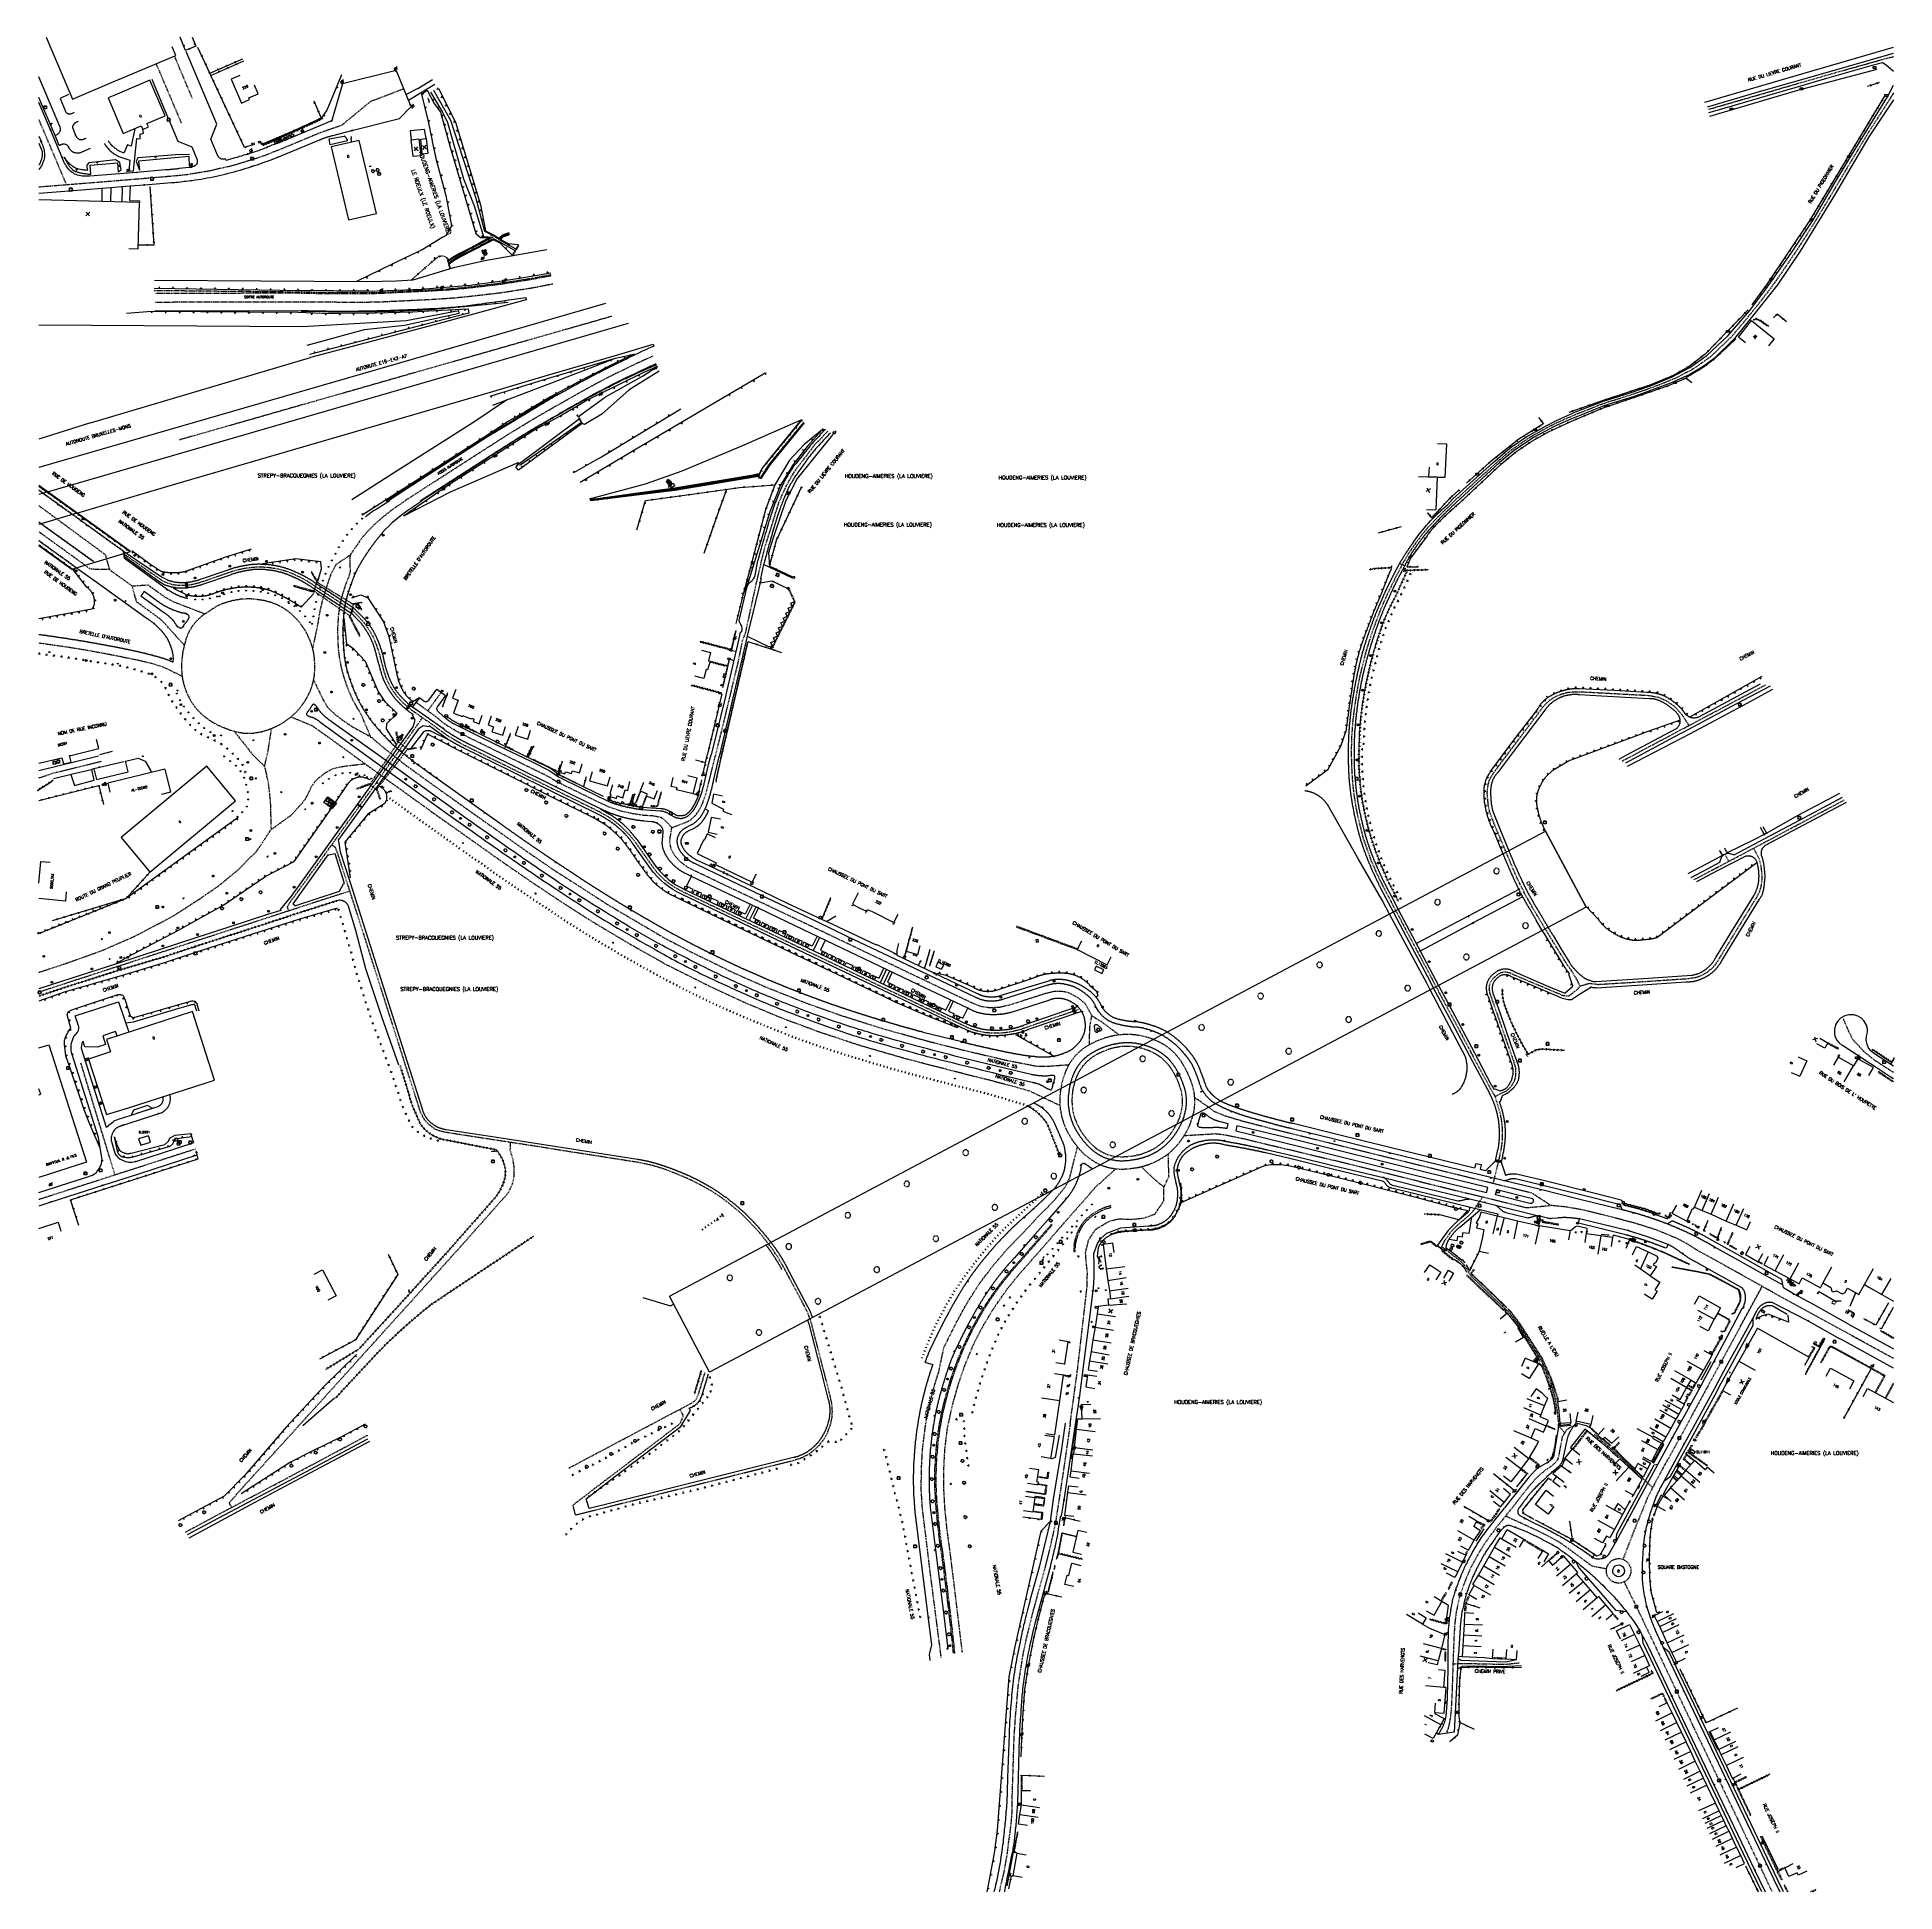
# Model space of a CAD drawing. Header units: millimetres. Extents: x 132999 to 134001, y 131000 to 132000.
import ezdxf
from ezdxf.enums import TextEntityAlignment as Align

# ---------------------------------------------------------------- set-up
doc = ezdxf.new("R2010")
doc.units = ezdxf.units.MM
doc.linetypes.add('DASHED', pattern=[0.75, 0.5, -0.25])
doc.layers.get('0').update_dxf_attribs({"linetype": 'CONTINUOUS'})
for name, color, linetype in [('W0001', 6, 'DASHED'), ('W0008', 7, 'CONTINUOUS'), ('W0017', 7, 'CONTINUOUS'), ('W0100', 7, 'CONTINUOUS'), ('W0105', 7, 'CONTINUOUS'), ('W0112', 1, 'DASHED'), ('W0120', 7, 'CONTINUOUS'), ('W0122', 7, 'DASHED'), ('W0211', 2, 'CONTINUOUS'), ('W0220', 5, 'DASHED'), ('W0300', 7, 'CONTINUOUS'), ('W0302', 3, 'CONTINUOUS'), ('W0310', 3, 'CONTINUOUS'), ('W0322', 7, 'CONTINUOUS'), ('W0330', 7, 'CONTINUOUS'), ('W0400', 7, 'CONTINUOUS'), ('W0412', 7, 'CONTINUOUS'), ('W0420', 7, 'CONTINUOUS'), ('W0430', 7, 'CONTINUOUS'), ('W0432', 7, 'CONTINUOUS'), ('W0454', 7, 'CONTINUOUS'), ('W0469', 7, 'CONTINUOUS'), ('W0471', 7, 'CONTINUOUS'), ('W0515', 5, 'CONTINUOUS'), ('W0851', 7, 'CONTINUOUS'), ('W0980', 7, 'CONTINUOUS'), ('W0984', 7, 'CONTINUOUS'), ('W0989', 7, 'CONTINUOUS'), ('W0991', 7, 'CONTINUOUS'), ('W1102', 7, 'CONTINUOUS'), ('W1471', 7, 'CONTINUOUS'), ('W1473', 7, 'CONTINUOUS')]:
    doc.layers.add(name, color=color, linetype=linetype)
doc.styles.get("Standard").update_dxf_attribs({"font": 'romans.shx', "width": 0.85})

# ---------------------------------------------------------------- blocks, each defined once
blk = doc.blocks.new('T471')
for p, q in [((-0.333334, 0.333334), (-0.333334, -0.333334)), ((-0.333334, 0), (0, 0)), ((0.500001, 0.500001), (1.000002, 1.000002)), ((-0.500001, -0.500001), (-1.000002, -1.000002)), ((-0.333334, -0.333334), (0.333334, -0.333334))]:
    blk.add_line(p, q)
blk.add_ellipse((0, 0), major_axis=(0.471405, 0.471405), ratio=1, start_param=5.4977871438, end_param=11.780972451)
blk = doc.blocks.new('t112o')
at = {"color": 0, "linetype": 'Continuous'}
for p, q in [((-0.5, 0.5), (0.5, 0.5)), ((-0.5, -0.5), (-0.5, 0.5)), ((0.5, 0.5), (0.5, -0.5)), ((0.5, -0.5), (-0.5, -0.5))]:
    blk.add_line(p, q, dxfattribs=at)
blk = doc.blocks.new('T420')
for p, q in [((0.7, 0.7), (-0.8, 0.7)), ((-0.8, 0.7), (-0.8, -0.8)), ((0.7, 0.7), (0.7, -0.8)), ((0.7, -0.8), (-0.8, -0.8))]:
    blk.add_line(p, q)
blk.add_ellipse((0, 0), major_axis=(-0.53, 0.53), ratio=1, start_param=3.926991, end_param=10.210176)
blk = doc.blocks.new('T400')
for p, q in [((-0.15, 0.3), (0.15, 0.3)), ((-0.15, -0.25), (-0.15, 0.3)), ((-0.15, 0.15), (0.15, 0.15)), ((-0.15, 0), (0.15, 0)), ((0.15, 0.3), (0.15, -0.25)), ((-0.15, -0.15), (0.15, -0.15)), ((-0.15, -0.25), (-0.15, -0.3)), ((-0.15, -0.3), (0.15, -0.3)), ((0.15, -0.3), (0.15, -0.25))]:
    blk.add_line(p, q)
blk = doc.blocks.new('t991o')
at = {"color": 0, "linetype": 'Continuous'}
for p, q in [((-1, 1), (1, -1)), ((-1, -1), (1, 1))]:
    blk.add_line(p, q, dxfattribs=at)
blk = doc.blocks.new('t322o')
at = {"color": 0, "linetype": 'Continuous'}
for radius in [0.25, 0.15]:
    blk.add_circle((0, 0), radius, dxfattribs=at)
blk = doc.blocks.new('t310o')
at = {"color": 0, "linetype": 'Continuous'}
for centre, start, end in [((-0.5, 0.4), 216.8699, 323.1304), ((0.5, -0.4), 36.8699, 143.1303)]:
    blk.add_arc(centre, 0.625, start, end, dxfattribs=at)
blk = doc.blocks.new('t211o')
at = {"color": 0, "linetype": 'Continuous'}
for p, q in [((-0.3, 0.5), (-0.3, 0)), ((0, 1), (0, 0)), ((0.3, 0.5), (0.3, 0))]:
    blk.add_line(p, q, dxfattribs=at)
blk = doc.blocks.new('T300')
for p, q in [((-0.8, 0.5), (-0.9, 0.3)), ((-0.9, 0.3), (-0.9, 0.2)), ((-0.9, 0.2), (-0.7, 0.1)), ((-0.7, 0.6), (-0.8, 0.5)), ((-0.8, -0.1), (-0.7, 0.1)), ((-0.6, 0.7), (-0.7, 0.6)), ((-0.7, 0.1), (-0.7, 0.1)), ((-0.5, 0.7), (-0.6, 0.7)), ((-0.3, 0.6), (-0.5, 0.7)), ((-0.3, 0.6), (-0.2, 0.7)), ((-0.2, 0.6), (-0.3, 0.6)), ((-0.2, 0.7), (-0.1, 0.8)), ((-0.1, 0.8), (0.1, 0.8)), ((0.1, 0.8), (0.2, 0.7)), ((0.2, 0.7), (0.3, 0.6)), ((0.3, 0.6), (0.4, 0.5)), ((0.5, 0.5), (0.3, 0.5)), ((0.4, 0.5), (0.4, 0.5)), ((0.6, 0.4), (0.5, 0.5)), ((0.6, 0.4), (0.7, 0.3)), ((0.7, 0.3), (0.7, 0.2)), ((0.7, 0.2), (0.7, 0.1)), ((0.7, 0.1), (0.7, -0.2)), ((-0.8, -0.2), (-0.8, -0.1)), ((-0.7, -0.3), (-0.8, -0.2)), ((-0.8, -0.2), (-0.8, -0.2)), ((-0.7, -0.4), (-0.7, -0.3)), ((-0.5, -0.5), (-0.7, -0.4)), ((-0.4, -0.5), (-0.5, -0.5)), ((-0.4, -0.5), (-0.3, -0.5)), ((-0.3, -0.5), (-0.3, -0.4)), ((-0.3, -0.6), (-0.3, -0.5)), ((-0.3, -0.5), (-0.3, -0.5)), ((-0.2, -0.7), (-0.3, -0.6)), ((-0.1, -0.8), (-0.2, -0.7)), ((0.1, -0.8), (-0.1, -0.8)), ((0.2, -0.7), (0.1, -0.8)), ((0.3, -0.5), (0.2, -0.5)), ((0.3, -0.6), (0.2, -0.7)), ((0.2, -0.7), (0.2, -0.7)), ((0.5, -0.4), (0.3, -0.5)), ((0.3, -0.5), (0.3, -0.6)), ((0.3, -0.5), (0.3, -0.5)), ((0.6, -0.3), (0.5, -0.4)), ((0.7, -0.2), (0.6, -0.3)), ((0.6, -0.3), (0.6, -0.3))]:
    blk.add_line(p, q)
blk = doc.blocks.new('t220o')
at = {"color": 0, "linetype": 'Continuous'}
for p, q in [((-0.25, 0.25), (0.25, 0.25)), ((-0.25, -0.25), (0.25, -0.25))]:
    blk.add_line(p, q, dxfattribs=at)
blk = doc.blocks.new('t330o')
at = {"color": 0, "linetype": 'Continuous'}
for p, q in [((0.25, -0.25), (-0.25, 0.25)), ((-0.25, -0.25), (0.25, 0.25)), ((-0.25, 0.25), (-0.25, -0.25)), ((0.25, 0.25), (-0.25, 0.25)), ((0.25, -0.25), (0.25, 0.25)), ((-0.25, -0.25), (0.25, -0.25)), ((-0.25, -0.25), (-0.25, -0.25))]:
    blk.add_line(p, q, dxfattribs=at)
blk = doc.blocks.new('t430')
at = {"flags": 128}
for points in [[(0.8, 0.8), (-0.8, 0.8)], [(-0.8, 0.8), (-0.8, 0)], [(0.8, 0.8), (-0.8, 0)], [(-0.8, 0), (0.8, 0)], [(-0.4, 2.1), (0.4, 2.1)], [(-0.4, 2.1), (-0.4, 1.3)], [(-0.4, 1.7), (0, 1.7)], [(-0.4, 1.3), (0.4, 1.3)], [(0.8, 0), (0.8, 0.8)]]:
    blk.add_lwpolyline(points, dxfattribs=at)
blk = doc.blocks.new('T432')
at = {"flags": 128}
for points in [[(0.8, 0.8), (-0.8, 0.8)], [(-0.8, 0.8), (-0.8, 0)], [(0.8, 0.8), (-0.8, 0)], [(-0.8, 0), (0.8, 0)], [(-0.4, 2.1), (0.4, 2.1)], [(-0.4, 2.1), (-0.4, 1.3)], [(-0.4, 1.3), (0.4, 1.3)], [(0, 1.7), (0.4, 1.7)], [(0.4, 1.3), (0.4, 1.7)], [(0.8, 0), (0.8, 0.8)]]:
    blk.add_lwpolyline(points, dxfattribs=at)
blk = doc.blocks.new('t105o')
for p, q in [((-0.5, 0), (0.5, 0)), ((0.5, 0), (0.2, 0.1)), ((0.5, 0), (0.2, -0.1))]:
    blk.add_line(p, q)
blk = doc.blocks.new('T851')
for p, q in [((-0.2, -0.1), (0, 0.3)), ((0, 0.3), (0.2, -0.1)), ((-0.2, -0.1), (0.2, -0.1))]:
    blk.add_line(p, q)
for major_axis in [(-0.106, 0.106), (-0.0354, 0.0354), (-0.0236, 0.0236)]:
    blk.add_ellipse((0, 0), major_axis=major_axis, ratio=1, start_param=3.926991, end_param=10.210176)
blk = doc.blocks.new('T454')
for p, q in [((-0.25, 0.25), (0.25, -0.25)), ((-0.25, -0.25), (0.25, 0.25)), ((0.75, 0.75), (0.375, 0.375)), ((-0.375, -0.375), (-0.75, -0.75))]:
    blk.add_line(p, q)
blk.add_ellipse((0, 0), major_axis=(0.354, 0.354), ratio=1, start_param=5.49778714, end_param=11.78097245)
blk = doc.blocks.new('t412')
for p, q in [((-0.3, 1.2), (0.3, 1.2)), ((-0.3, 1.2), (-0.3, 0.6)), ((-0.3, 0.6), (0.3, 0.6)), ((-0.3, 0.3), (0.3, 0.3)), ((-0.3, -0.3), (-0.3, 0.3)), ((0, 0.9), (0.3, 0.9)), ((0.3, 0.9), (0.3, 0.6)), ((0.3, 0.3), (0.3, -0.3)), ((0.3, -0.3), (-0.3, -0.3))]:
    blk.add_line(p, q)
blk.add_ellipse((0, 0), major_axis=(0.212, 0.212), ratio=1, start_param=5.497787, end_param=11.780972)
blk = doc.blocks.new('T1471')
at = {"color": 0, "linetype": 'Continuous', "flags": 128}
blk.add_lwpolyline([(-0.75, -0.5), (-0.75, 0.5), (0.75, 0.5), (0.75, -0.5), (-0.75, -0.5)], dxfattribs=at)
blk = doc.blocks.new('T1473')
at = {"color": 0, "linetype": 'Continuous', "const_width": 0.5, "flags": 128}
blk.add_lwpolyline([(-0.25, 0, 1), (0.25, 0, 1)], format="xyb", close=True, dxfattribs=at)
blk = doc.blocks.new('T469')
at = {"color": 0, "linetype": 'Continuous', "flags": 128}
for points in [[(-0.4, 0.4), (0.4, -0.4)], [(-0.4, -0.4), (0.4, 0.4)]]:
    blk.add_lwpolyline(points, dxfattribs=at)
at = {"color": 0, "linetype": 'Continuous'}
blk.add_circle((0, 0), 0.5, dxfattribs=at)

msp = doc.modelspace()

# ---------------------------------------------------------------- linework, layer by layer
msp.add_lwpolyline([(133325.6, 131320.4), (133340.6, 131316), (133342.2, 131316.9), (133342.2, 131316.9)])
at = {"layer": 'W0001'}
for points in [[(134000, 131989.4), (133993.6, 131987.7), (133965.8, 131979.9), (133928.9, 131969.2), (133900.1, 131960.9)], [(133000, 131919.3), (133040.9, 131922.6), (133066.2, 131924.7), (133074.2, 131925.4), (133079.3, 131925.9), (133092, 131928), (133104.2, 131930.8), (133109.7, 131932.4), (133116.8, 131934.6), (133121, 131936), (133126.4, 131938.1), (133131.9, 131940.3), (133147.3, 131946.7), (133151.8, 131948.6), (133156.4, 131950.2), (133163.4, 131952.6), (133179.1, 131965.5), (133196.8, 131972.2)], [(134000, 131969.9), (133998.6, 131967.4), (133994, 131960.2), (133986.6, 131948.7), (133980.6, 131938.8), (133972.2, 131924.7), (133958.5, 131901.7), (133950.1, 131888.5), (133943.8, 131879), (133936.7, 131868.6), (133933.2, 131863.8), (133924.2, 131852.2), (133912.6, 131838.3), (133901.2, 131827.5), (133891.4, 131820.7), (133882.3, 131816), (133879.9, 131815), (133871.4, 131811.6), (133866.1, 131809.7), (133858.3, 131807), (133852.6, 131805.2), (133846.1, 131803.2), (133841, 131801.4), (133835.8, 131799.3), (133828.4, 131796.4), (133822.3, 131793.7), (133816.6, 131791.1), (133811.4, 131788.4), (133805.7, 131785.2), (133802.6, 131783.3), (133794, 131777.4), (133788.4, 131772.7), (133782.8, 131767.7), (133775.6, 131761.2), (133766.9, 131753.2), (133763.5, 131750.1)], [(133014.9, 131920.5), (133000, 131955.7)], [(134000, 131441.8), (133990, 131448.3), (133984.2, 131453), (133978, 131459.7), (133975.3, 131465.5), (133973, 131470.8)], [(134000, 131287.6), (133973.6, 131302.1)], [(133900.1, 131272.8), (133897.9, 131268.9), (133883.5, 131242.3), (133875.3, 131227.7), (133867.8, 131213.4), (133860.3, 131195.1), (133854.2, 131179.3)], [(133854.8, 131167.1), (133863, 131150.5), (133892.2, 131088.9), (133916.3, 131038.6), (133929.1, 131011.6), (133934.6, 131000)]]:
    msp.add_lwpolyline(points, dxfattribs=at)
at = {"layer": 'W0001', "flags": 128}
for points in [[(133277.2, 131866.9, -0.004342), (133267.1, 131864.9, -0.007309), (133260.9, 131863.9, -0.000156), (133249.8, 131862.2, -0.003304), (133249.2, 131862.1, -0.004118), (133242.4, 131861.3, -0.003283), (133233.8, 131860.3, -0.003807), (133223.6, 131859.3, -0.00756), (133218.4, 131858.9, -0.001156), (133215.4, 131858.7, -0.000511), (133208.7, 131858.3, -0.001198), (133206.3, 131858.2, -0.00014), (133185.5, 131857.2, -0.00838), (133183.2, 131857.1, -0.002476), (133175.8, 131857, -0.000569), (133167.8, 131857, -0.002649), (133163.8, 131857, -0.000342), (133163.2, 131857, -0.000019), (133152.1, 131857.1, -0.00144), (133148.7, 131857.1, -0.000694), (133141.5, 131857.2), (133062.7, 131857)], [(133197.6, 131750.2), (133240, 131777.5, -0.001422), (133240.7, 131777.9, -0.00016), (133246.6, 131781.7, -0.00179), (133254, 131786.4, -0.002122), (133260.4, 131790.3, -0.005541), (133266.1, 131793.8, -0.002213), (133280.4, 131802, -0.001377), (133288, 131806.3, -0.001759), (133294, 131809.7, -0.005316), (133302.1, 131814.1, -0.005553), (133310, 131818.2, -0.00383), (133311.1, 131818.7, -0.00035), (133322.9, 131824.4, -0.005815), (133325.3, 131825.5, -0.002365), (133331.1, 131828.1)], [(133197.7, 131750), (133196.4, 131749.2, 0.042556), (133180.7, 131737, 0.05166)], [(133849.7, 131166.8, -1.000002), (133854, 131179.3, -1.000002), (133849.7, 131166.8, -1.000002)]]:
    msp.add_lwpolyline(points, format="xyb", dxfattribs=at)
for points in [[(133075.9, 131783), (133308.9, 131849.6)], [(133425.4, 131787.5), (133421.6, 131783.5), (133417.9, 131779.7), (133413.9, 131774.3), (133410.4, 131769.8), (133407.6, 131766.1), (133405.4, 131762.6), (133403, 131758), (133400.6, 131753), (133399, 131749.2), (133397.3, 131744), (133394.9, 131736.1), (133391.3, 131724.8), (133387, 131706.7), (133380.8, 131678.3), (133379.3, 131674.6), (133376.6, 131661.4), (133364.8, 131612.6)], [(133000, 131747.4), (133035.8, 131721), (133038, 131712.9), (133027.9, 131713.1), (133000, 131733.3)], [(133763.5, 131750.1), (133760.5, 131747.2), (133756.9, 131743.8), (133754.2, 131741.2), (133751.8, 131738.6), (133748.7, 131735.2), (133745.6, 131731.5), (133743.6, 131728.8), (133740.9, 131725.1), (133739, 131722.3), (133735.7, 131716.7), (133732.9, 131711.4), (133727.7, 131700.9), (133725, 131695), (133722.9, 131689.9), (133719.1, 131679.8), (133717, 131673.3), (133715.4, 131668.1), (133713.1, 131659), (133711.6, 131652.3), (133710.2, 131644.1), (133709.2, 131637.4), (133708.5, 131631.6), (133707.9, 131623.6), (133707.7, 131617.4), (133707.7, 131611.9), (133707.9, 131605), (133708.3, 131598.3), (133709, 131592.1), (133709.8, 131586.8), (133710.7, 131582.1), (133712.1, 131575.9), (133714.1, 131568.1), (133716.1, 131562.3), (133718.3, 131556.3), (133721, 131550), (133723.8, 131544.1), (133726.9, 131538.2), (133730.8, 131530.6), (133731.7, 131529)], [(133180.7, 131737), (133174.7, 131730.7), (133167.8, 131720.7)], [(133046.1, 131721.2), (133055.3, 131714.8), (133066.1, 131707.3), (133068.8, 131705.9), (133071.8, 131705), (133075, 131704.5), (133078.6, 131704.5), (133082.3, 131704.9), (133085.8, 131705.7), (133089.5, 131706.9), (133097.6, 131709.7), (133103.3, 131711.7), (133106.8, 131712.8), (133111.8, 131713.8), (133117, 131714.4), (133120.6, 131714.4), (133124.3, 131714.1), (133129.1, 131713.3), (133133.4, 131712.1), (133137.1, 131710.6), (133141.3, 131708.7), (133145.6, 131706.2), (133150.2, 131703.1), (133168.5, 131691.3), (133171.2, 131688.8), (133173.3, 131686.6), (133175.3, 131684.4), (133177.9, 131680.7), (133180.2, 131676.7), (133182, 131672.3), (133183.5, 131667.8), (133184.6, 131663.4), (133185.8, 131658.9), (133187, 131655), (133188.3, 131652), (133190.1, 131648.7), (133192.9, 131644.9), (133196.3, 131641.1), (133200.6, 131637.5), (133211.6, 131629.8), (133219.7, 131623.9), (133223.9, 131621.3), (133229.1, 131618.4), (133242.1, 131612), (133301.7, 131582.7), (133306.4, 131580.1), (133309.4, 131578.1), (133313.7, 131574.7), (133317.4, 131571.1), (133320.8, 131567.1), (133322.8, 131564.2), (133330.8, 131553), (133332.3, 131550.9), (133334.8, 131548.1), (133336.6, 131546.3), (133339.1, 131544.2), (133342.1, 131542.1), (133345.7, 131540), (133378.1, 131524.5), (133414.6, 131507.1), (133456.7, 131487), (133497.1, 131467.8), (133501.3, 131465.8), (133505.6, 131464.4), (133510.2, 131463.4), (133514.7, 131463.1), (133518.1, 131463.1), (133521.4, 131463.4), (133525.6, 131464.1), (133529.2, 131465), (133533.8, 131466.6), (133543.9, 131470.1), (133552.7, 131473.1), (133560.8, 131475.9)], [(133148.1, 131653.4), (133153.2, 131642.9), (133155.5, 131639), (133159.4, 131635.1), (133163.3, 131632.1), (133168.9, 131628.2), (133178.9, 131622.8), (133174.2, 131633.9), (133172.2, 131637.5), (133169.2, 131642.8), (133167.2, 131647.5), (133165, 131653.4), (133163.3, 131659.5), (133162.2, 131665.1), (133161.5, 131671.1), (133161.2, 131680.7), (133161.6, 131687.5), (133162.5, 131694.2), (133164, 131700.1), (133165.6, 131705.2), (133167.4, 131709.5), (133168, 131711.9), (133167.8, 131720.7), (133160.2, 131715.6), (133157.4, 131710.3), (133155.6, 131705.1), (133152.8, 131696.2), (133151.2, 131688.9), (133150.5, 131684.3), (133147.6, 131670.5)], [(133038, 131712.9), (133050.3, 131704.1)], [(133078.4, 131672.1), (133066.7, 131685.2), (133061.2, 131689.4), (133052.7, 131695.5), (133050.3, 131704.1), (133058.8, 131704.7), (133068.1, 131698), (133072.4, 131695.7), (133089.6, 131689)], [(133000, 131673.4), (133013.7, 131671.5), (133024.9, 131669.7), (133039, 131667.1), (133052.3, 131664.4), (133060.9, 131662.4), (133067.2, 131660.4), (133077.2, 131655.5)], [(133216.9, 131646.7), (133209.7, 131636.8)], [(133791.2, 131560.5), (133787.3, 131569.8), (133785.2, 131574.7), (133783.1, 131580.1), (133782.3, 131582.5), (133781.6, 131585.9), (133781.2, 131589.8), (133781, 131593), (133781.6, 131597.5), (133782.5, 131600.2), (133785.5, 131604.8), (133796.6, 131619.6), (133808.7, 131635.6), (133810.8, 131638.5), (133812.6, 131640.6), (133814.9, 131642.7), (133817.7, 131644.4), (133821.2, 131645.9), (133824.6, 131646.8), (133829.5, 131647.1), (133836.6, 131646.8), (133860.4, 131645.5), (133868.1, 131645.1), (133873.3, 131644.1), (133877.4, 131642.3), (133881.8, 131639.3), (133885.7, 131635.2), (133889.8, 131628.8)], [(133853.8, 131609.7), (133882.7, 131625.1), (133899.5, 131634), (133931, 131650.7)], [(133341.3, 131573.8), (133337.5, 131577.9), (133335.1, 131579.4), (133330.9, 131580.1), (133325.9, 131580.4), (133320.1, 131581.3), (133313.9, 131582.7), (133307.4, 131584.9), (133301.8, 131587.5), (133278.9, 131598.7), (133274.8, 131601.3), (133241.7, 131617.5), (133229.2, 131623.7), (133225, 131625.9), (133222, 131627.7), (133219.3, 131629.4), (133216.9, 131631.2), (133213.7, 131633.9), (133206.3, 131639.2), (133203.5, 131641.2)], [(133105.3, 131625.8), (133115.7, 131612.6), (133121.7, 131606.8), (133123.6, 131615), (133125.5, 131627.3)], [(133134.7, 131529), (133134, 131530.9), (133135.3, 131533.4), (133144.4, 131545.8), (133154.8, 131560.2), (133168.7, 131579.6), (133180.3, 131595.7), (133206.9, 131633.1)], [(133136, 131633.5), (133147.3, 131628.8), (133155.1, 131623.3), (133167.5, 131614.3), (133190.3, 131597.8), (133212.3, 131582), (133246.1, 131558), (133265.2, 131544.8), (133282, 131533.6), (133298, 131523.4), (133318.6, 131511.1), (133338.3, 131500), (133362.5, 131487.9), (133381.4, 131479.2), (133400.8, 131471.1), (133420.5, 131463.8), (133442.8, 131456.4), (133467.8, 131449.2), (133487, 131444.2), (133510.7, 131438.2), (133526.2, 131434.2), (133534.3, 131431.8), (133541.8, 131428.2)], [(133178.9, 131622.8), (133185.9, 131616.9), (133196.8, 131608.2), (133211.3, 131597.7), (133261.3, 131562.2), (133277.2, 131551.3), (133307.2, 131532), (133337, 131514.5), (133352.6, 131506.3), (133374.7, 131495.5), (133391.9, 131487.9), (133413.8, 131479.2), (133432.4, 131472.6), (133455.5, 131465.3), (133478.2, 131459), (133497, 131454.2), (133522.1, 131448.3), (133538.1, 131445.2), (133544.2, 131445.2), (133555.4, 131446)], [(133000, 131600.6), (133008, 131603.3), (133034, 131609.7)], [(133121.7, 131606.8), (133123.6, 131598.1), (133124.3, 131592.1), (133124.8, 131586.9), (133125.2, 131572.7), (133136, 131580.5), (133140.5, 131585.4), (133143.6, 131589), (133145.3, 131592.2), (133147, 131595.9), (133148.7, 131598.3), (133151.7, 131601.2), (133154.1, 131603.1), (133158.1, 131605.4), (133161.1, 131606.3), (133165, 131607), (133171.1, 131607.7), (133175.9, 131608.3)], [(133567.8, 131472.4), (133564.3, 131478.8), (133560.7, 131481.9), (133555.4, 131484.7), (133551.8, 131485.5), (133547.4, 131485.5), (133542.7, 131484.3), (133527.5, 131479.4), (133523.4, 131478.1), (133518.2, 131476.9), (133512.9, 131476.6), (133508.3, 131477.2), (133503.5, 131479.1), (133472.2, 131494), (133426, 131516.1), (133378.2, 131538.8), (133355.6, 131549.6), (133350.2, 131552.2), (133346.8, 131554.6), (133343.2, 131558.2), (133341, 131562.2), (133340.2, 131566.2), (133340.5, 131568.8), (133341.3, 131573.8), (133346, 131575.6), (133348.8, 131576.6), (133351, 131577.7), (133354, 131580.4), (133356.1, 131583.2), (133357.8, 131586.8), (133358.9, 131589.7), (133360, 131593), (133364.8, 131612.6)], [(133892.4, 131545.7), (133918.8, 131559.6), (133950.4, 131576.4), (133973.5, 131588.7)], [(133000, 131495.8), (133014.4, 131500.5), (133034, 131507.5), (133052, 131515.4), (133072.4, 131526.1), (133086, 131534.9), (133096.8, 131542.3), (133106.9, 131550.6), (133117.3, 131560.9), (133125.2, 131572.7)], [(133393.4, 131349.4), (133392.5, 131350.6), (133388.7, 131355.3), (133385.3, 131359.1), (133381.1, 131363.4), (133376.9, 131367.3), (133371.7, 131371.6), (133367.8, 131374.5), (133362, 131378.3), (133355.6, 131381.8), (133349.4, 131384.8), (133343.2, 131387.4), (133336.8, 131389.8), (133331.4, 131391.5), (133323.6, 131393.2), (133314, 131394.7), (133287.2, 131398.9), (133267.1, 131402.1), (133241.7, 131406), (133221.6, 131409.1), (133216.8, 131410), (133213.5, 131411.3), (133209.6, 131414.3), (133207.4, 131417.1), (133205.6, 131421.1), (133203.6, 131427.3), (133193.3, 131459.5), (133180.9, 131498.4), (133169.2, 131535), (133164.9, 131548.3), (133161.3, 131559.5), (133160, 131563), (133157.9, 131564.5)], [(133812.3, 131519.2), (133809.7, 131523.5), (133805, 131531.4), (133801.4, 131537.9), (133799.7, 131541.3), (133797.4, 131545.9), (133795.6, 131550), (133791.2, 131560.5)], [(133924.6, 131562.7), (133927.5, 131557.3), (133928.5, 131553.4), (133929, 131548.7), (133929, 131545.7), (133928.6, 131542.3), (133927.9, 131539.5), (133926.2, 131536.2), (133920.2, 131526.4), (133905.5, 131502.3), (133904.3, 131500.4), (133902.6, 131498.4), (133900.2, 131496.2), (133898.3, 131495), (133895.6, 131493.6), (133893.1, 131492.8), (133888.7, 131492.2), (133884.1, 131491.9), (133860.3, 131490.3), (133840.8, 131489.1), (133836.3, 131489.7), (133831.1, 131488.4), (133829.6, 131491.3), (133826.8, 131496.2), (133823.6, 131500.7), (133820, 131506.6), (133813.3, 131517.5), (133812.3, 131519.2)], [(133909.1, 131559.5), (133911.2, 131555.6)], [(133000, 131485.2), (133030.7, 131495.2), (133116.2, 131523), (133149.4, 131533.8), (133167.7, 131539.7)], [(133731.7, 131529), (133741.6, 131510.3), (133748.7, 131497), (133753.4, 131488)], [(133753.4, 131488), (133753.6, 131487.6), (133758.1, 131479.2), (133762.5, 131471), (133766.7, 131463.1), (133771.1, 131454.7), (133774.8, 131447.7), (133779.2, 131439.6), (133782.7, 131433), (133785.2, 131428.8), (133786.3, 131425), (133787.8, 131420.1), (133788.6, 131416.1), (133789, 131412.2), (133789.1, 131408.7), (133789, 131405.2), (133788.6, 131401.6), (133787.7, 131396.9), (133787.1, 131394.3), (133784.1, 131382)], [(133785.2, 131428.8), (133788.6, 131430.6), (133791.3, 131431.9), (133793.3, 131433.6), (133794.6, 131435.3), (133795.7, 131437.2), (133796.3, 131439.3), (133796.5, 131441.8), (133796.4, 131444.1), (133795.5, 131447.3), (133791.7, 131458.2), (133785.5, 131475.9), (133782.6, 131484.2), (133782.1, 131486.4), (133782.3, 131488.9), (133783.1, 131491.1), (133784.4, 131492.8), (133786.6, 131494.6), (133788.9, 131495.9), (133791, 131496.1), (133793.3, 131495.5), (133795.1, 131494.6), (133798.2, 131493.3), (133802, 131491.7), (133821.9, 131483.3), (133825.1, 131483.1), (133829.9, 131486.8), (133831.1, 131488.4)], [(133566.5, 131456.7), (133566.7, 131466.4), (133567.8, 131472.4), (133572.9, 131469.2), (133582.6, 131462)], [(133601, 131459.5), (133600.7, 131459.7), (133600.4, 131459.8), (133600.1, 131459.9), (133599.9, 131460), (133599.6, 131460.1), (133599.3, 131460.2), (133599, 131460.3), (133598.7, 131460.4), (133598.4, 131460.4), (133598.2, 131460.5), (133597.9, 131460.6), (133597.6, 131460.7), (133597.3, 131460.8), (133597, 131460.9), (133596.7, 131460.9), (133596.5, 131461), (133596.2, 131461.1), (133595.9, 131461.2), (133595.6, 131461.2), (133595.3, 131461.3), (133595, 131461.4), (133594.8, 131461.4), (133594.5, 131461.5), (133594.2, 131461.5), (133593.9, 131461.6), (133593.6, 131461.7), (133593.3, 131461.7), (133593, 131461.8), (133592.8, 131461.8), (133592.5, 131461.8), (133592.2, 131461.9), (133591.9, 131461.9), (133591.6, 131462), (133591.3, 131462), (133591.1, 131462), (133590.8, 131462.1), (133590.5, 131462.1), (133590.2, 131462.1), (133589.9, 131462.1), (133589.6, 131462.2), (133589.3, 131462.2), (133589.1, 131462.2), (133588.8, 131462.2), (133588.5, 131462.2), (133588.2, 131462.2), (133587.9, 131462.2), (133587.6, 131462.2), (133587.4, 131462.2), (133587.1, 131462.2), (133586.8, 131462.2), (133586.5, 131462.2), (133586.2, 131462.2), (133585.9, 131462.2), (133585.7, 131462.2), (133585.4, 131462.2), (133585.1, 131462.2), (133584.8, 131462.2), (133584.5, 131462.2), (133584.2, 131462.1), (133584, 131462.1), (133583.7, 131462.1), (133583.4, 131462.1), (133583.1, 131462), (133582.8, 131462), (133582.5, 131462), (133582.3, 131461.9), (133582, 131461.9), (133581.7, 131461.9), (133581.4, 131461.8), (133581.1, 131461.8), (133580.9, 131461.7), (133580.6, 131461.7), (133580.3, 131461.7), (133580, 131461.6), (133579.7, 131461.5), (133579.5, 131461.5), (133579.2, 131461.4), (133578.9, 131461.4), (133578.6, 131461.3), (133578.4, 131461.3), (133578.1, 131461.2), (133577.8, 131461.1), (133577.5, 131461.1), (133577.2, 131461), (133577, 131460.9), (133576.7, 131460.8), (133576.4, 131460.8), (133576.1, 131460.7), (133575.9, 131460.6), (133575.6, 131460.5), (133575.3, 131460.4), (133575, 131460.4), (133574.8, 131460.3), (133574.5, 131460.2), (133574.2, 131460.1), (133573.9, 131460), (133573.7, 131459.9), (133573.4, 131459.8), (133573.1, 131459.7), (133572.8, 131459.6), (133572.6, 131459.5), (133572.3, 131459.4), (133572, 131459.3), (133571.7, 131459.2), (133571.5, 131459.1), (133571.2, 131459), (133570.9, 131458.9), (133570.7, 131458.7), (133570.4, 131458.6), (133570.1, 131458.5), (133569.8, 131458.4), (133569.6, 131458.3), (133569.3, 131458.1), (133569, 131458), (133568.8, 131457.9), (133568.5, 131457.8), (133568.2, 131457.6), (133567.9, 131457.5), (133567.7, 131457.4), (133567.4, 131457.2), (133567.1, 131457.1), (133566.8, 131456.9), (133566.6, 131456.8), (133566.3, 131456.6), (133566, 131456.5), (133565.8, 131456.3), (133565.5, 131456.2), (133565.3, 131456), (133565, 131455.8), (133564.7, 131455.7), (133564.5, 131455.5), (133564.2, 131455.3), (133564, 131455.2), (133563.7, 131455), (133563.5, 131454.8), (133563.2, 131454.6), (133563, 131454.5), (133562.8, 131454.3), (133562.5, 131454.1), (133562.3, 131453.9), (133562.1, 131453.7), (133561.8, 131453.5), (133561.6, 131453.3), (133561.4, 131453.2), (133561.2, 131453), (133560.9, 131452.8), (133560.7, 131452.6), (133560.5, 131452.4), (133560.3, 131452.2), (133560.1, 131451.9), (133559.9, 131451.7), (133559.6, 131451.5), (133559.4, 131451.3), (133559.2, 131451.1), (133559, 131450.9), (133558.8, 131450.7), (133558.6, 131450.4), (133558.4, 131450.2), (133558.2, 131450), (133558.1, 131449.8), (133557.9, 131449.5), (133557.7, 131449.3), (133557.5, 131449.1), (133557.3, 131448.8), (133557.1, 131448.6), (133557, 131448.4), (133556.8, 131448.1), (133556.6, 131447.9), (133556.5, 131447.6), (133556.3, 131447.4), (133556.1, 131447.1), (133556, 131446.9), (133555.8, 131446.6), (133555.7, 131446.4), (133555.5, 131446.1), (133555.3, 131445.9), (133555.2, 131445.6), (133555.1, 131445.3), (133554.9, 131445.1), (133554.8, 131444.8), (133554.6, 131444.5), (133554.5, 131444.3), (133554.4, 131444), (133554.2, 131443.7), (133554.1, 131443.5), (133554, 131443.2), (133553.9, 131442.9), (133553.7, 131442.6), (133553.6, 131442.4), (133553.5, 131442.1), (133553.4, 131441.8), (133553.3, 131441.5), (133553.2, 131441.2), (133553.1, 131440.9), (133553, 131440.6), (133552.9, 131440.4), (133552.8, 131440.1), (133552.7, 131439.8), (133552.6, 131439.5), (133552.5, 131439.2), (133552.4, 131438.9), (133552.3, 131438.6), (133552.2, 131438.3), (133552.1, 131438), (133552.1, 131437.7), (133552, 131437.4), (133551.9, 131437.1), (133551.8, 131436.8), (133551.8, 131436.5), (133551.7, 131436.3), (133551.6, 131436), (133551.6, 131435.7), (133551.5, 131435.4), (133551.4, 131435.1), (133551.4, 131434.8), (133551.3, 131434.5), (133551.3, 131434.2), (133551.2, 131433.9), (133551.2, 131433.7), (133551.1, 131433.4), (133551.1, 131433.1)], [(133622.3, 131418.4), (133622.3, 131418.7), (133622.4, 131419), (133622.5, 131419.3), (133622.6, 131419.6), (133622.6, 131419.9), (133622.7, 131420.2), (133622.8, 131420.5), (133622.8, 131420.8), (133622.9, 131421.1), (133622.9, 131421.4), (133623, 131421.6), (133623, 131421.9), (133623.1, 131422.2), (133623.1, 131422.5), (133623.1, 131422.8), (133623.2, 131423.1), (133623.2, 131423.4), (133623.2, 131423.7), (133623.3, 131424), (133623.3, 131424.3), (133623.3, 131424.6), (133623.3, 131424.9), (133623.3, 131425.2), (133623.3, 131425.5), (133623.4, 131425.8), (133623.4, 131426.1), (133623.4, 131426.4), (133623.4, 131426.7), (133623.3, 131427), (133623.3, 131427.3), (133623.3, 131427.6), (133623.3, 131427.9), (133623.3, 131428.2), (133623.3, 131428.4), (133623.2, 131428.7), (133623.2, 131429), (133623.2, 131429.3), (133623.2, 131429.6), (133623.1, 131429.9), (133623.1, 131430.2), (133623, 131430.5), (133623, 131430.8), (133622.9, 131431.1), (133622.9, 131431.4), (133622.8, 131431.7), (133622.8, 131432), (133622.7, 131432.3), (133622.6, 131432.6), (133622.6, 131432.9), (133622.5, 131433.2), (133622.4, 131433.4), (133622.4, 131433.7), (133622.3, 131434), (133622.2, 131434.3), (133622.1, 131434.6), (133622, 131434.9), (133621.9, 131435.2), (133621.8, 131435.5), (133621.7, 131435.8), (133621.6, 131436.1), (133621.5, 131436.3), (133621.5, 131436.6), (133621.4, 131436.9), (133621.3, 131437.1), (133621.2, 131437.4), (133621.1, 131437.6), (133621, 131437.9), (133620.9, 131438.2), (133620.8, 131438.4), (133620.7, 131438.7), (133620.6, 131439), (133620.4, 131439.2), (133620.3, 131439.5), (133620.2, 131439.7), (133620.1, 131440), (133620, 131440.3), (133619.9, 131440.5), (133619.8, 131440.8), (133619.7, 131441), (133619.6, 131441.3), (133619.4, 131441.6), (133619.3, 131441.8), (133619.2, 131442.1), (133619.1, 131442.3), (133618.9, 131442.6), (133618.8, 131442.8), (133618.7, 131443.1), (133618.6, 131443.3), (133618.4, 131443.6), (133618.3, 131443.8), (133618.2, 131444.1), (133618, 131444.3), (133617.9, 131444.6), (133617.8, 131444.8), (133617.6, 131445.1), (133617.5, 131445.3), (133617.3, 131445.6), (133617.2, 131445.8), (133617, 131446.1), (133616.9, 131446.3), (133616.7, 131446.6), (133616.6, 131446.8), (133616.4, 131447), (133616.3, 131447.3), (133616.1, 131447.5), (133616, 131447.8), (133615.8, 131448), (133615.6, 131448.2), (133615.5, 131448.5), (133615.3, 131448.7), (133615.1, 131448.9), (133614.9, 131449.2), (133614.8, 131449.4), (133614.6, 131449.6), (133614.4, 131449.8), (133614.2, 131450.1), (133614, 131450.3), (133613.9, 131450.5), (133613.7, 131450.7), (133613.5, 131451), (133613.3, 131451.2), (133613.1, 131451.4), (133612.9, 131451.6), (133612.7, 131451.8), (133612.5, 131452), (133612.3, 131452.3), (133612.1, 131452.5), (133611.9, 131452.7), (133611.7, 131452.9), (133611.4, 131453.1), (133611.2, 131453.3), (133611, 131453.5), (133610.8, 131453.7), (133610.6, 131453.9), (133610.3, 131454.1), (133610.1, 131454.3), (133609.9, 131454.5), (133609.6, 131454.7), (133609.4, 131454.8), (133609.1, 131455), (133608.9, 131455.2), (133608.7, 131455.4), (133608.4, 131455.6), (133608.2, 131455.8), (133607.9, 131455.9), (133607.7, 131456.1), (133607.4, 131456.3), (133607.1, 131456.5), (133606.9, 131456.6), (133606.6, 131456.8), (133606.3, 131457), (133606.1, 131457.1), (133605.8, 131457.3), (133605.5, 131457.4), (133605.2, 131457.6), (133605, 131457.7), (133604.7, 131457.9), (133604.4, 131458), (133604.1, 131458.2), (133603.8, 131458.3), (133603.5, 131458.5), (133603.2, 131458.6), (133603, 131458.7), (133602.7, 131458.8), (133602.4, 131459), (133602.1, 131459.1), (133601.8, 131459.2), (133601.5, 131459.3), (133601.3, 131459.4), (133601, 131459.5)], [(133022.5, 131446.9), (133040.9, 131386.6)], [(133541.8, 131428.2), (133550.6, 131424)], [(133551.1, 131433.1), (133551.1, 131433.1), (133551, 131432.8), (133551, 131432.5), (133550.9, 131432.2), (133550.9, 131431.9), (133550.9, 131431.6), (133550.8, 131431.3), (133550.8, 131431.1), (133550.8, 131430.8), (133550.7, 131430.5), (133550.7, 131430.2), (133550.7, 131429.9), (133550.7, 131429.6), (133550.6, 131429.3), (133550.6, 131429), (133550.6, 131428.8), (133550.6, 131428.5), (133550.6, 131428.2), (133550.6, 131427.9), (133550.6, 131427.6), (133550.5, 131427.3), (133550.5, 131427), (133550.5, 131426.7), (133550.5, 131426.5), (133550.5, 131426.2), (133550.5, 131425.9), (133550.6, 131425.6), (133550.6, 131425.3), (133550.6, 131425), (133550.6, 131424.7), (133550.6, 131424.4), (133550.6, 131424.2), (133550.6, 131423.9), (133550.7, 131423.6), (133550.7, 131423.3), (133550.7, 131423), (133550.7, 131422.7), (133550.8, 131422.5), (133550.8, 131422.2), (133550.8, 131421.9), (133550.9, 131421.6), (133550.9, 131421.3), (133551, 131421), (133551, 131420.7), (133551, 131420.5), (133551.1, 131420.2), (133551.1, 131419.9), (133551.2, 131419.6), (133551.3, 131419.3), (133551.3, 131419.1), (133551.4, 131418.8), (133551.4, 131418.5), (133551.5, 131418.2), (133551.6, 131417.9), (133551.6, 131417.7), (133551.7, 131417.4), (133551.8, 131417.1), (133551.9, 131416.8), (133551.9, 131416.5), (133552, 131416.3), (133552.1, 131416), (133552.2, 131415.7), (133552.3, 131415.4), (133552.4, 131415.2), (133552.4, 131414.9), (133552.5, 131414.6), (133552.6, 131414.3), (133552.7, 131414.1), (133552.8, 131413.8), (133552.9, 131413.5), (133553.1, 131413.2), (133553.2, 131413), (133553.3, 131412.7), (133553.4, 131412.4), (133553.5, 131412.1), (133553.6, 131411.9), (133553.7, 131411.6), (133553.9, 131411.3), (133554, 131411.1), (133554.1, 131410.8), (133554.2, 131410.5), (133554.4, 131410.3), (133554.5, 131410), (133554.6, 131409.7), (133554.8, 131409.5), (133554.9, 131409.2), (133555.1, 131408.9), (133555.2, 131408.7), (133555.4, 131408.4), (133555.5, 131408.1), (133555.7, 131407.9), (133555.8, 131407.6), (133556, 131407.4), (133556.1, 131407.1), (133556.3, 131406.8), (133556.5, 131406.6), (133556.6, 131406.3), (133556.8, 131406.1), (133557, 131405.8), (133557.1, 131405.5), (133557.3, 131405.3), (133557.5, 131405), (133557.7, 131404.8), (133557.8, 131404.5), (133558, 131404.3), (133558.2, 131404.1), (133558.4, 131403.8), (133558.5, 131403.6), (133558.7, 131403.3), (133558.9, 131403.1), (133559.1, 131402.9), (133559.3, 131402.6), (133559.5, 131402.4), (133559.6, 131402.2), (133559.8, 131401.9), (133560, 131401.7), (133560.2, 131401.5), (133560.4, 131401.2), (133560.6, 131401), (133560.8, 131400.8), (133561, 131400.6), (133561.2, 131400.3), (133561.4, 131400.1), (133561.6, 131399.9), (133561.8, 131399.7), (133562, 131399.5), (133562.2, 131399.3), (133562.4, 131399.1), (133562.6, 131398.8), (133562.8, 131398.6), (133563, 131398.4), (133563.2, 131398.2), (133563.5, 131398), (133563.7, 131397.8), (133563.9, 131397.6), (133564.1, 131397.4), (133564.3, 131397.2), (133564.5, 131397), (133564.8, 131396.8), (133565, 131396.7), (133565.2, 131396.5), (133565.4, 131396.3), (133565.7, 131396.1), (133565.9, 131395.9), (133566.1, 131395.7), (133566.4, 131395.6), (133566.6, 131395.4), (133566.8, 131395.2), (133567.1, 131395), (133567.3, 131394.9), (133567.6, 131394.7), (133567.8, 131394.5), (133568.1, 131394.4), (133568.3, 131394.2), (133568.6, 131394.1), (133568.8, 131393.9), (133569.1, 131393.7), (133569.3, 131393.6), (133569.6, 131393.4), (133569.8, 131393.3), (133570.1, 131393.2), (133570.3, 131393), (133570.6, 131392.9), (133570.9, 131392.7), (133571.1, 131392.6), (133571.4, 131392.5), (133571.7, 131392.4), (133572, 131392.2), (133572.2, 131392.1), (133572.4, 131392)], [(133630.8, 131423), (133623.3, 131428.2)], [(133572.4, 131392), (133572.5, 131392), (133572.8, 131391.9), (133573.1, 131391.8), (133573.3, 131391.6), (133573.6, 131391.5), (133573.9, 131391.4), (133574.2, 131391.3), (133574.5, 131391.2), (133574.8, 131391.1), (133575.1, 131391), (133575.4, 131391), (133575.6, 131390.9), (133575.9, 131390.8), (133576.2, 131390.7), (133576.5, 131390.6), (133576.8, 131390.5), (133577.1, 131390.5), (133577.4, 131390.4), (133577.7, 131390.3), (133578.1, 131390.3), (133578.4, 131390.2), (133578.7, 131390.2), (133579, 131390.1), (133579.3, 131390.1), (133579.6, 131390), (133579.9, 131390), (133580.2, 131389.9), (133580.6, 131389.9), (133580.9, 131389.9), (133581.2, 131389.8), (133581.5, 131389.8), (133581.8, 131389.8), (133582.2, 131389.8), (133582.5, 131389.7), (133582.8, 131389.7), (133583.1, 131389.7), (133583.5, 131389.7), (133583.8, 131389.7), (133584.1, 131389.7), (133584.5, 131389.7), (133584.8, 131389.7), (133585.2, 131389.7), (133585.5, 131389.8), (133585.8, 131389.8), (133586.1, 131389.8), (133586.4, 131389.8), (133586.8, 131389.8), (133587.1, 131389.9), (133587.4, 131389.9), (133587.7, 131389.9), (133588, 131389.9), (133588.3, 131390), (133588.7, 131390), (133589, 131390), (133589.3, 131390.1), (133589.6, 131390.1), (133589.9, 131390.1), (133590.2, 131390.2), (133590.5, 131390.2), (133590.8, 131390.3), (133591.1, 131390.3), (133591.4, 131390.4), (133591.7, 131390.4), (133592, 131390.5), (133592.3, 131390.5), (133592.6, 131390.6), (133592.9, 131390.6), (133593.2, 131390.7), (133593.5, 131390.8), (133593.8, 131390.8), (133594.1, 131390.9), (133594.4, 131391), (133594.7, 131391), (133595, 131391.1), (133595.3, 131391.2), (133595.5, 131391.3), (133595.8, 131391.3), (133596.1, 131391.4), (133596.4, 131391.5), (133596.7, 131391.6), (133597, 131391.7), (133597.3, 131391.8), (133597.5, 131391.9), (133597.8, 131392), (133598.1, 131392), (133598.4, 131392.1), (133598.6, 131392.2), (133598.9, 131392.3), (133599.2, 131392.4), (133599.5, 131392.5), (133599.7, 131392.7), (133600, 131392.8), (133600.3, 131392.9), (133600.6, 131393), (133600.8, 131393.1), (133601.1, 131393.2), (133601.4, 131393.3), (133601.6, 131393.4), (133601.9, 131393.6), (133602.1, 131393.7), (133602.4, 131393.8), (133602.7, 131393.9), (133602.9, 131394.1), (133603.2, 131394.2), (133603.4, 131394.3), (133603.7, 131394.5), (133603.9, 131394.6), (133604.2, 131394.8), (133604.4, 131394.9), (133604.7, 131395), (133604.9, 131395.2), (133605.2, 131395.3), (133605.4, 131395.5), (133605.7, 131395.6), (133605.9, 131395.8), (133606.2, 131395.9), (133606.4, 131396.1), (133606.6, 131396.3), (133606.9, 131396.4), (133607.1, 131396.6), (133607.3, 131396.7), (133607.6, 131396.9), (133607.8, 131397.1), (133608, 131397.3), (133608.3, 131397.4), (133608.5, 131397.6), (133608.7, 131397.8), (133609, 131398), (133609.2, 131398.1), (133609.4, 131398.3), (133609.6, 131398.5), (133609.8, 131398.7), (133610.1, 131398.9), (133610.3, 131399.1), (133610.5, 131399.3), (133610.7, 131399.4), (133610.9, 131399.6), (133611.1, 131399.8), (133611.3, 131400), (133611.6, 131400.2), (133611.8, 131400.4), (133612, 131400.6), (133612.2, 131400.8), (133612.4, 131401.1), (133612.6, 131401.3), (133612.8, 131401.5), (133613, 131401.7), (133613.2, 131401.9), (133613.4, 131402.1), (133613.6, 131402.3), (133613.8, 131402.6), (133613.9, 131402.8), (133614.1, 131403), (133614.3, 131403.2), (133614.5, 131403.5), (133614.7, 131403.7), (133614.9, 131403.9), (133615.1, 131404.1), (133615.2, 131404.4), (133615.4, 131404.6), (133615.6, 131404.9), (133615.8, 131405.1), (133616, 131405.3), (133616.1, 131405.6), (133616.3, 131405.8), (133616.5, 131406.1), (133616.6, 131406.3), (133616.8, 131406.6), (133617, 131406.8), (133617.1, 131407.1), (133617.3, 131407.3), (133617.5, 131407.6), (133617.6, 131407.8), (133617.8, 131408.1), (133618, 131408.4), (133618.1, 131408.6), (133618.3, 131408.9), (133618.4, 131409.1), (133618.6, 131409.4), (133618.7, 131409.7), (133618.9, 131409.9), (133619, 131410.2), (133619.2, 131410.5), (133619.3, 131410.8), (133619.5, 131411), (133619.6, 131411.3), (133619.7, 131411.6), (133619.9, 131411.9), (133620, 131412.2), (133620.2, 131412.5), (133620.3, 131412.7), (133620.4, 131413), (133620.6, 131413.3), (133620.7, 131413.6), (133620.9, 131414.1), (133621.7, 131416.8)], [(133617.6, 131407.8), (133634.3, 131408.8), (133639, 131408.3), (133648.3, 131406.4), (133700.6, 131393.9), (133766.1, 131377.7), (133802.1, 131368.9), (133815.2, 131370.1), (133805.2, 131376.7), (133791.9, 131380), (133766.6, 131386.3), (133671.9, 131409.6), (133649.6, 131415.3), (133639.7, 131418.3), (133634.1, 131420.6), (133630.8, 131423)], [(133621.7, 131416.8), (133621.8, 131417), (133621.9, 131417.3), (133622, 131417.6), (133622.1, 131417.8), (133622.2, 131418.1), (133622.3, 131418.4)], [(133000, 131373.4), (133084.4, 131400.6)], [(133104.1, 131207.3), (133102.6, 131209.7), (133107.8, 131215.7), (133141.6, 131252.9), (133226.8, 131347.2), (133253.2, 131377), (133255.4, 131381.7), (133256.3, 131385.7), (133256.3, 131390.8), (133255.7, 131394.6), (133254.2, 131400)], [(133254.2, 131399.8), (133254.4, 131404)], [(133554.7, 131382.6), (133555.7, 131384.5), (133560.1, 131401.6)], [(133594.4, 131391), (133601.5, 131384.2), (133606.7, 131380), (133609.4, 131385.8), (133609.3, 131387.6), (133609, 131398)], [(133498, 131129.1), (133491.5, 131182.5), (133489.7, 131195.6), (133488.6, 131206.6), (133488, 131216.8), (133488, 131227.6), (133488.5, 131237.9), (133490, 131250.4), (133492.7, 131262.6), (133495.9, 131273.9), (133499.2, 131283.5), (133504.1, 131295.4), (133508.4, 131303.8), (133514.8, 131314.5), (133522.1, 131324.9), (133528, 131332.3), (133537.9, 131343.5), (133556.1, 131364.4), (133563.8, 131373.1), (133569.7, 131379.9), (133580.8, 131389.9)], [(133486.6, 131126.3), (133480.8, 131171.2), (133477.8, 131195.7), (133476.4, 131207.2), (133475.8, 131216.9), (133475.9, 131228.1), (133476.5, 131238.7), (133478.3, 131252.9), (133480.3, 131263.1), (133482.9, 131272.9), (133485.4, 131281), (133488, 131293.4), (133494.9, 131307.3), (133500.6, 131317.6), (133507, 131327.7), (133514, 131337), (133522.2, 131346.6), (133531.4, 131356), (133538.9, 131364.1), (133547.8, 131373.1), (133553.6, 131380.3), (133554.7, 131382.6)], [(133556.1, 131252.3), (133560.1, 131281.6), (133564.2, 131317.1), (133565.2, 131326.1), (133565.4, 131334), (133564.8, 131339.4), (133564.4, 131344.5), (133566, 131351.4), (133569.7, 131357.1), (133577, 131361.5), (133582.1, 131362.9), (133588.8, 131362.6), (133595.8, 131363.3), (133601.8, 131365.4), (133606.6, 131372.6), (133606.7, 131380)], [(133822.8, 131247.4), (133819.8, 131250.9), (133819, 131257.7), (133818.3, 131263.1), (133817.3, 131267.8), (133815.6, 131273), (133812.4, 131281.6), (133809.8, 131287), (133801.9, 131299.5), (133798.3, 131305.2), (133792.6, 131312.6), (133787.3, 131317.5), (133771.8, 131332.5), (133770.8, 131334.3), (133769, 131337.6), (133766.9, 131339.8), (133764, 131342), (133756.4, 131347.9), (133758.4, 131351.5), (133761.3, 131355.7), (133763.1, 131357.7), (133765.9, 131360.3), (133770.9, 131364.5), (133773.4, 131367), (133778.5, 131374.7)], [(133973.6, 131302.1), (133939, 131321), (133921.2, 131331), (133894.3, 131345.9), (133888.4, 131349.6), (133883.1, 131352.4), (133872.4, 131356.8), (133860.8, 131360.5), (133843.1, 131365.1), (133832.3, 131367.7), (133823.7, 131369.2), (133815.2, 131370.1)], [(133415.8, 131309), (133414.6, 131312.2), (133412.8, 131315.8), (133410.6, 131320), (133402.1, 131335.9), (133398.5, 131342.2), (133395.7, 131346.3), (133393.4, 131349.4)], [(133900.1, 131272.8), (133929.3, 131326.5)], [(133345.6, 131260.2), (133347.4, 131256.7), (133345.9, 131253), (133344.7, 131251.6), (133300, 131217.7), (133287.9, 131208.4), (133289.2, 131203.2), (133357, 131220.1), (133406.8, 131232.6), (133411.5, 131234.1), (133414.6, 131235.7), (133418, 131238.1), (133420.9, 131240.9), (133423.6, 131244.5), (133425.3, 131247.6), (133426.9, 131252), (133427.7, 131255.7), (133427.9, 131259.3), (133427.6, 131263.2), (133426.4, 131268.5), (133423.6, 131279.5), (133417.2, 131304.2), (133416, 131308.6), (133415.8, 131309)], [(133285.8, 131228.5), (133341.3, 131257.9), (133349.9, 131262.4), (133352.7, 131263.9), (133354.5, 131265.7), (133355.7, 131268.3), (133359.2, 131280)], [(133079.1, 131194), (133098.9, 131204.6), (133135, 131223.7), (133177.4, 131246.3)], [(133556.1, 131252.3), (133552.6, 131228.1), (133550.2, 131212.2), (133548.2, 131199.3), (133545.7, 131187.8), (133542.6, 131175.1), (133538.6, 131160.8), (133536.2, 131151.8), (133532.7, 131138), (133530.6, 131128.2), (133529.1, 131118.6), (133527.9, 131111), (133527.3, 131103.9), (133526.4, 131093.5), (133525.7, 131082.9), (133524.7, 131051.3), (133524.7, 131043.9), (133524.1, 131036.5), (133523, 131028.2), (133521.9, 131019.6), (133520.2, 131010), (133518.3, 131002.1), (133517.9, 131000)], [(133819.2, 131233.6), (133819.9, 131236.2), (133821.6, 131245.4), (133824, 131249.3), (133826.8, 131251.2)], [(133870.2, 131218), (133860.1, 131227.3), (133852.9, 131234), (133848.4, 131238.3), (133846.6, 131239.8), (133842.6, 131243.4), (133840.1, 131245.5), (133838.7, 131246.8)], [(133819.2, 131233.6), (133818.8, 131232.8), (133817.4, 131231.1), (133815.1, 131229.2), (133812, 131227.1), (133809.4, 131224.9), (133807, 131222.6), (133803.5, 131218.6), (133799.5, 131213.6), (133794.5, 131207.1), (133785.7, 131196.2), (133780.1, 131188.6), (133775.9, 131181.8), (133772.2, 131175), (133769.7, 131169.2), (133767.9, 131164.5), (133766.3, 131159.8), (133765.2, 131155.4), (133764.2, 131150.5), (133763.5, 131144.6), (133763.1, 131138.1), (133762.6, 131125.8), (133762, 131107.1), (133761.5, 131097.7), (133761, 131093.2), (133760, 131088.4), (133759, 131085.5)], [(133823, 131186.4), (133819.7, 131188.6), (133814.8, 131191.3), (133808.3, 131194.6), (133802.5, 131197.3), (133790.8, 131202.6)], [(133823, 131186.4), (133837.5, 131175.7), (133845.3, 131174.3)], [(133858.4, 131171.9), (133858.4, 131171.9)], [(133762.5, 131122.9), (133767.1, 131123.2), (133790.7, 131122.7), (133798.2, 131123.5)]]:
    msp.add_lwpolyline(points, dxfattribs=at)
msp.add_lwpolyline([(133089.6, 131689.1), (133089.4, 131688.9), (133089.1, 131688.7), (133088.8, 131688.5), (133088.6, 131688.4), (133088.3, 131688.2), (133088.1, 131688), (133087.9, 131687.8), (133087.6, 131687.6), (133087.4, 131687.4), (133087.1, 131687.2), (133086.9, 131687), (133086.7, 131686.8), (133086.5, 131686.6), (133086.2, 131686.4), (133086, 131686.2), (133085.8, 131686), (133085.6, 131685.7), (133085.4, 131685.5), (133085.2, 131685.3), (133085, 131685.1), (133084.7, 131684.9), (133084.5, 131684.6), (133084.3, 131684.4), (133084.2, 131684.2), (133084, 131683.9), (133083.8, 131683.7), (133083.6, 131683.5), (133083.4, 131683.2), (133083.2, 131683), (133083, 131682.8), (133082.9, 131682.5), (133082.7, 131682.3), (133082.5, 131682), (133082.3, 131681.8), (133082.2, 131681.5), (133082, 131681.2), (133081.9, 131681), (133081.7, 131680.7), (133081.6, 131680.5), (133081.4, 131680.2), (133081.3, 131679.9), (133081.1, 131679.7), (133081, 131679.4), (133080.8, 131679.1), (133080.7, 131678.9), (133080.6, 131678.6), (133080.4, 131678.3), (133080.3, 131678), (133080.2, 131677.7), (133080.1, 131677.5), (133080, 131677.2), (133079.9, 131676.9), (133079.7, 131676.6), (133079.6, 131676.3), (133079.5, 131676), (133079.4, 131675.7), (133079.3, 131675.4), (133079.2, 131675.1), (133079.2, 131674.8), (133079.1, 131674.5), (133079, 131674.3), (133078.9, 131674), (133078.8, 131673.7), (133078.8, 131673.4), (133078.7, 131673.2), (133078.6, 131672.9), (133078.5, 131672.6), (133078.5, 131672.4), (133078.4, 131672.1), (133078.3, 131671.8), (133078.3, 131671.5), (133078.2, 131671.3), (133078.1, 131671), (133078.1, 131670.7), (133078, 131670.4), (133078, 131670.2), (133077.9, 131669.9), (133077.8, 131669.6), (133077.8, 131669.3), (133077.7, 131669.1), (133077.7, 131668.8), (133077.6, 131668.5), (133077.6, 131668.2), (133077.5, 131668), (133077.5, 131667.7), (133077.4, 131667.4), (133077.4, 131667.1), (133077.4, 131666.8), (133077.3, 131666.6), (133077.3, 131666.3), (133077.3, 131666), (133077.2, 131665.7), (133077.2, 131665.5), (133077.2, 131665.2), (133077.1, 131664.9), (133077.1, 131664.6), (133077.1, 131664.3), (133077, 131664.1), (133077, 131663.8), (133077, 131663.5), (133077, 131663.2), (133077, 131663), (133076.9, 131662.7), (133076.9, 131662.4), (133076.9, 131662.1), (133076.9, 131661.8), (133076.9, 131661.6), (133076.9, 131661.3), (133076.9, 131661), (133076.9, 131660.7), (133076.9, 131660.4), (133076.9, 131660.2), (133076.9, 131659.9), (133076.9, 131659.6), (133076.9, 131659.3), (133076.9, 131659), (133076.9, 131658.8), (133076.9, 131658.5), (133077, 131658.2), (133077, 131657.9), (133077, 131657.6), (133077, 131657.4), (133077.1, 131657.1), (133077.1, 131656.8), (133077.1, 131656.5), (133077.1, 131656.2), (133077.2, 131655.9), (133077.2, 131655.7), (133077.2, 131655.4), (133077.3, 131655.1), (133077.3, 131654.8), (133077.4, 131654.5), (133077.4, 131654.3), (133077.5, 131654), (133077.5, 131653.7), (133077.6, 131653.4), (133077.6, 131653.1), (133077.7, 131652.9), (133077.8, 131652.6), (133077.8, 131652.3), (133077.9, 131652), (133078, 131651.7), (133078, 131651.5), (133078.1, 131651.2), (133078.2, 131650.9), (133078.3, 131650.6), (133078.3, 131650.3), (133078.4, 131650.1), (133078.5, 131649.8), (133078.6, 131649.5), (133078.7, 131649.2), (133078.8, 131648.9), (133078.9, 131648.7), (133079, 131648.4), (133079.1, 131648.1), (133079.2, 131647.8), (133079.3, 131647.5), (133079.4, 131647.3), (133079.5, 131647), (133079.6, 131646.7), (133079.8, 131646.4), (133079.9, 131646.2), (133080, 131645.9), (133080.1, 131645.6), (133080.3, 131645.3), (133080.4, 131645.1), (133080.5, 131644.8), (133080.7, 131644.5), (133080.8, 131644.2), (133080.9, 131644), (133081.1, 131643.7), (133081.2, 131643.4), (133081.4, 131643.2), (133081.5, 131642.9), (133081.7, 131642.6), (133081.9, 131642.3), (133082, 131642.1), (133082.2, 131641.8), (133082.3, 131641.6), (133082.5, 131641.3), (133082.7, 131641), (133082.8, 131640.8), (133083, 131640.5), (133083.2, 131640.3), (133083.4, 131640), (133083.5, 131639.8), (133083.7, 131639.5), (133083.9, 131639.3), (133084.1, 131639.1), (133084.3, 131638.8), (133084.4, 131638.6), (133084.6, 131638.4), (133084.8, 131638.1), (133085, 131637.9), (133085.2, 131637.7), (133085.4, 131637.5), (133085.6, 131637.2), (133085.8, 131637), (133086, 131636.8), (133086.2, 131636.6), (133086.4, 131636.4), (133086.6, 131636.2), (133086.8, 131636), (133087, 131635.8), (133087.2, 131635.6), (133087.4, 131635.4), (133087.6, 131635.2), (133087.8, 131635), (133088.1, 131634.8), (133088.3, 131634.6), (133088.5, 131634.4), (133088.7, 131634.2), (133088.9, 131634), (133089.1, 131633.8), (133089.4, 131633.7), (133089.6, 131633.5), (133089.8, 131633.3), (133090, 131633.1), (133090.3, 131633), (133090.5, 131632.8), (133090.7, 131632.6), (133090.9, 131632.4), (133091.2, 131632.3), (133091.4, 131632.1), (133091.6, 131632), (133091.9, 131631.8), (133092.1, 131631.6), (133092.3, 131631.5), (133092.6, 131631.3), (133092.8, 131631.2), (133093.1, 131631), (133093.3, 131630.9), (133093.5, 131630.7), (133093.8, 131630.6), (133094, 131630.5), (133094.3, 131630.3), (133094.5, 131630.2), (133094.8, 131630), (133095, 131629.9), (133095.2, 131629.8), (133095.5, 131629.6), (133095.7, 131629.5), (133096, 131629.4), (133096.2, 131629.3), (133096.5, 131629.1), (133096.7, 131629), (133097, 131628.9), (133097.2, 131628.8), (133097.5, 131628.7), (133097.8, 131628.5), (133098, 131628.4), (133098.3, 131628.3), (133098.5, 131628.2), (133098.8, 131628.1), (133099, 131628), (133099.3, 131627.9), (133099.6, 131627.8), (133099.8, 131627.7), (133100.1, 131627.6), (133100.3, 131627.5), (133100.6, 131627.4), (133100.9, 131627.3), (133101.1, 131627.2), (133101.4, 131627.1), (133101.7, 131627), (133101.9, 131626.9), (133102.2, 131626.8), (133102.4, 131626.7), (133102.7, 131626.6), (133103, 131626.5), (133103.2, 131626.4), (133103.5, 131626.3), (133103.8, 131626.3), (133104, 131626.2), (133104.3, 131626.1), (133104.6, 131626), (133104.9, 131625.9), (133105.1, 131625.9), (133105.4, 131625.8), (133105.7, 131625.7), (133106, 131625.6), (133106.3, 131625.5), (133106.6, 131625.5), (133106.9, 131625.4), (133107.2, 131625.3), (133107.5, 131625.3), (133107.8, 131625.2), (133108.1, 131625.1), (133108.4, 131625.1), (133108.7, 131625), (133109, 131625), (133109.3, 131624.9), (133109.5, 131624.9), (133109.8, 131624.9), (133110.1, 131624.8), (133110.4, 131624.8), (133110.7, 131624.8), (133111, 131624.8), (133111.3, 131624.7), (133111.6, 131624.7), (133111.9, 131624.7), (133112.2, 131624.7), (133112.5, 131624.7), (133112.8, 131624.7), (133113.1, 131624.7), (133113.4, 131624.7), (133113.7, 131624.7), (133114, 131624.7), (133114.3, 131624.7), (133114.5, 131624.7), (133114.8, 131624.7), (133115.1, 131624.8), (133115.4, 131624.8), (133115.7, 131624.8), (133116, 131624.8), (133116.3, 131624.9), (133116.6, 131624.9), (133116.9, 131624.9), (133117.1, 131625), (133117.4, 131625), (133117.7, 131625.1), (133118, 131625.1), (133118.3, 131625.2), (133118.6, 131625.2), (133118.9, 131625.3), (133119.1, 131625.3), (133119.4, 131625.4), (133119.7, 131625.4), (133120, 131625.5), (133120.3, 131625.6), (133120.5, 131625.6), (133120.8, 131625.7), (133121.1, 131625.8), (133121.4, 131625.9), (133121.7, 131625.9), (133121.9, 131626), (133122.2, 131626.1), (133122.5, 131626.2), (133122.8, 131626.3), (133123, 131626.4), (133123.3, 131626.5), (133123.6, 131626.6), (133123.9, 131626.7), (133124.1, 131626.8), (133124.4, 131626.9), (133124.7, 131627), (133124.9, 131627.1), (133125.2, 131627.2), (133125.5, 131627.3), (133125.7, 131627.4), (133126, 131627.5), (133126.3, 131627.6), (133126.5, 131627.7), (133126.8, 131627.8), (133127, 131628), (133127.3, 131628.1), (133127.6, 131628.2), (133127.8, 131628.3), (133128.1, 131628.4), (133128.3, 131628.6), (133128.6, 131628.7), (133128.8, 131628.8), (133129.1, 131628.9), (133129.3, 131629.1), (133129.6, 131629.2), (133129.8, 131629.3), (133130.1, 131629.5), (133130.3, 131629.6), (133130.6, 131629.8), (133130.8, 131629.9), (133131, 131630), (133131.3, 131630.2), (133131.5, 131630.3), (133131.8, 131630.5), (133132, 131630.6), (133132.2, 131630.8), (133132.5, 131630.9), (133132.7, 131631.1), (133132.9, 131631.3), (133133.2, 131631.4), (133133.4, 131631.6), (133133.6, 131631.7), (133133.9, 131631.9), (133134.1, 131632.1), (133134.3, 131632.2), (133134.5, 131632.4), (133134.8, 131632.6), (133135, 131632.7), (133135.2, 131632.9), (133135.4, 131633.1), (133135.6, 131633.3), (133135.9, 131633.4), (133136.1, 131633.6), (133136.3, 131633.8), (133136.5, 131634), (133136.7, 131634.2), (133136.9, 131634.4), (133137.1, 131634.6), (133137.3, 131634.7), (133137.5, 131634.9), (133137.7, 131635.1), (133137.9, 131635.3), (133138.2, 131635.5), (133138.4, 131635.7), (133138.6, 131635.9), (133138.7, 131636.1), (133138.9, 131636.3), (133139.1, 131636.5), (133139.3, 131636.7), (133139.5, 131636.9), (133139.7, 131637.2), (133139.9, 131637.4), (133140.1, 131637.6), (133140.3, 131637.8), (133140.5, 131638), (133140.7, 131638.2), (133140.8, 131638.5), (133141, 131638.7), (133141.2, 131638.9), (133141.4, 131639.1), (133141.6, 131639.4), (133141.7, 131639.6), (133141.9, 131639.8), (133142.1, 131640), (133142.2, 131640.3), (133142.4, 131640.5), (133142.6, 131640.7), (133142.8, 131641), (133142.9, 131641.2), (133143.1, 131641.5), (133143.2, 131641.7), (133143.4, 131642), (133143.6, 131642.2), (133143.7, 131642.5), (133143.9, 131642.7), (133144, 131643), (133144.2, 131643.2), (133144.3, 131643.5), (133144.5, 131643.7), (133144.6, 131644), (133144.8, 131644.2), (133144.9, 131644.5), (133145, 131644.7), (133145.2, 131645), (133145.3, 131645.3), (133145.4, 131645.5), (133145.6, 131645.8), (133145.7, 131646), (133145.8, 131646.3), (133145.9, 131646.6), (133146, 131646.8), (133146.2, 131647.1), (133146.3, 131647.4), (133146.4, 131647.6), (133146.5, 131647.9), (133146.6, 131648.2), (133146.7, 131648.4), (133146.8, 131648.7), (133146.9, 131649), (133147, 131649.2), (133147.1, 131649.5), (133147.2, 131649.8), (133147.3, 131650.1), (133147.3, 131650.3), (133147.4, 131650.6), (133147.5, 131650.9), (133147.6, 131651.2), (133147.7, 131651.4), (133147.7, 131651.7), (133147.8, 131652), (133147.9, 131652.3), (133147.9, 131652.5), (133148, 131652.8), (133148.1, 131653.1), (133148.1, 131653.4), (133148.2, 131653.7), (133148.2, 131653.9), (133148.3, 131654.2), (133148.3, 131654.5), (133148.4, 131654.8), (133148.4, 131655.1), (133148.5, 131655.4), (133148.5, 131655.7), (133148.6, 131655.9), (133148.6, 131656.2), (133148.6, 131656.5), (133148.7, 131656.8), (133148.7, 131657.1), (133148.7, 131657.4), (133148.7, 131657.7), (133148.8, 131658), (133148.8, 131658.2), (133148.8, 131658.5), (133148.8, 131658.8), (133148.8, 131659.1), (133148.8, 131659.4), (133148.8, 131659.7), (133148.8, 131660), (133148.8, 131660.3), (133148.8, 131660.6), (133148.8, 131660.9), (133148.8, 131661.2), (133148.8, 131661.5), (133148.8, 131661.7), (133148.8, 131662), (133148.8, 131662.3), (133148.8, 131662.6), (133148.8, 131662.9), (133148.8, 131663.2), (133148.7, 131663.5), (133148.7, 131663.8), (133148.7, 131664), (133148.7, 131664.3), (133148.6, 131664.6), (133148.6, 131664.9), (133148.6, 131665.2), (133148.6, 131665.5), (133148.5, 131665.7), (133148.5, 131666), (133148.4, 131666.3), (133148.4, 131666.6), (133148.4, 131666.9), (133148.3, 131667.2), (133148.3, 131667.4), (133148.2, 131667.7), (133148.2, 131668), (133148.1, 131668.3), (133148, 131668.5), (133148, 131668.8), (133147.9, 131669.1), (133147.9, 131669.4), (133147.8, 131669.7), (133147.7, 131669.9), (133147.7, 131670.2), (133147.6, 131670.5), (133147.5, 131670.8), (133147.5, 131671), (133147.4, 131671.3), (133147.3, 131671.6), (133147.2, 131671.8), (133147.1, 131672.1), (133147, 131672.4), (133147, 131672.6), (133146.9, 131672.9), (133146.8, 131673.2), (133146.7, 131673.4), (133146.6, 131673.7), (133146.5, 131674), (133146.4, 131674.2), (133146.3, 131674.5), (133146.2, 131674.8), (133146.1, 131675), (133146, 131675.3), (133145.9, 131675.6), (133145.7, 131675.8), (133145.6, 131676.1), (133145.5, 131676.3), (133145.4, 131676.6), (133145.3, 131676.9), (133145.1, 131677.1), (133145, 131677.4), (133144.9, 131677.6), (133144.8, 131677.9), (133144.6, 131678.1), (133144.5, 131678.4), (133144.4, 131678.6), (133144.2, 131678.9), (133144.1, 131679.1), (133143.9, 131679.4), (133143.8, 131679.6), (133143.7, 131679.9), (133143.5, 131680.1), (133143.4, 131680.4), (133143.2, 131680.6), (133143, 131680.9), (133142.9, 131681.1), (133142.7, 131681.3), (133142.6, 131681.6), (133142.4, 131681.8), (133142.2, 131682.1), (133142.1, 131682.3), (133141.9, 131682.6), (133141.7, 131682.8), (133141.6, 131683), (133141.4, 131683.3), (133141.2, 131683.5), (133141, 131683.7), (133140.9, 131684), (133140.7, 131684.2), (133140.5, 131684.4), (133140.3, 131684.6), (133140.1, 131684.9), (133139.9, 131685.1), (133139.8, 131685.3), (133139.6, 131685.5), (133139.4, 131685.7), (133139.2, 131686), (133139, 131686.2), (133138.8, 131686.4), (133138.6, 131686.6), (133138.4, 131686.8), (133138.2, 131687), (133138, 131687.2), (133137.8, 131687.4), (133137.6, 131687.6), (133137.4, 131687.8), (133137.2, 131688), (133137, 131688.2), (133136.8, 131688.4), (133136.5, 131688.6), (133136.3, 131688.8), (133136.1, 131689), (133135.9, 131689.2), (133135.7, 131689.4), (133135.4, 131689.6), (133135.2, 131689.7), (133135, 131689.9), (133134.8, 131690.1), (133134.5, 131690.3), (133134.3, 131690.5), (133134.1, 131690.6), (133133.9, 131690.8), (133133.6, 131691), (133133.4, 131691.1), (133133.1, 131691.3), (133132.9, 131691.5), (133132.7, 131691.6), (133132.4, 131691.8), (133132.2, 131691.9), (133131.9, 131692.1), (133131.7, 131692.2), (133131.4, 131692.4), (133131.2, 131692.5), (133130.9, 131692.7), (133130.7, 131692.8), (133130.4, 131693), (133130.1, 131693.1), (133129.9, 131693.2), (133129.6, 131693.4), (133129.4, 131693.5), (133129.1, 131693.6), (133128.8, 131693.8), (133128.6, 131693.9), (133128.3, 131694), (133128, 131694.1), (133127.7, 131694.2), (133127.5, 131694.4), (133127.2, 131694.5), (133126.9, 131694.6), (133126.6, 131694.7), (133126.3, 131694.8), (133126.1, 131694.9), (133125.8, 131695), (133125.5, 131695.1), (133125.2, 131695.2), (133124.9, 131695.3), (133124.6, 131695.4), (133124.3, 131695.4), (133124, 131695.5), (133123.7, 131695.6), (133123.5, 131695.7), (133123.2, 131695.8), (133122.9, 131695.8), (133122.6, 131695.9), (133122.3, 131696), (133122.1, 131696), (133121.8, 131696.1), (133121.5, 131696.2), (133121.2, 131696.2), (133120.9, 131696.3), (133120.6, 131696.3), (133120.4, 131696.4), (133120.1, 131696.4), (133119.8, 131696.5), (133119.5, 131696.5), (133119.2, 131696.6), (133118.9, 131696.6), (133118.7, 131696.7), (133118.4, 131696.7), (133118.1, 131696.7), (133117.8, 131696.8), (133117.5, 131696.8), (133117.2, 131696.8), (133117, 131696.9), (133116.7, 131696.9), (133116.4, 131696.9), (133116.1, 131697), (133115.8, 131697), (133115.5, 131697), (133115.3, 131697), (133115, 131697), (133114.7, 131697), (133114.4, 131697.1), (133114.1, 131697.1), (133113.9, 131697.1), (133113.6, 131697.1), (133113.3, 131697.1), (133113, 131697.1), (133112.7, 131697.1), (133112.4, 131697.1), (133112.2, 131697.1), (133111.9, 131697.1), (133111.6, 131697.1), (133111.3, 131697), (133111, 131697), (133110.8, 131697), (133110.5, 131697), (133110.2, 131697), (133109.9, 131697), (133109.6, 131696.9), (133109.4, 131696.9), (133109.1, 131696.9), (133108.8, 131696.9), (133108.5, 131696.8), (133108.2, 131696.8), (133108, 131696.8), (133107.7, 131696.7), (133107.4, 131696.7), (133107.1, 131696.6), (133106.8, 131696.6), (133106.6, 131696.6), (133106.3, 131696.5), (133106, 131696.5), (133105.7, 131696.4), (133105.5, 131696.3), (133105.2, 131696.3), (133104.9, 131696.2), (133104.6, 131696.2), (133104.4, 131696.1), (133104.1, 131696.1), (133103.8, 131696), (133103.5, 131695.9), (133103.3, 131695.8), (133103, 131695.8), (133102.7, 131695.7), (133102.4, 131695.6), (133102.2, 131695.5), (133101.9, 131695.5), (133101.6, 131695.4), (133101.3, 131695.3), (133101.1, 131695.2), (133100.8, 131695.1), (133100.5, 131695), (133100.2, 131694.9), (133100, 131694.9), (133099.7, 131694.8), (133099.4, 131694.7), (133099.2, 131694.6), (133098.9, 131694.5), (133098.6, 131694.4), (133098.3, 131694.3), (133098.1, 131694.1), (133097.8, 131694), (133097.5, 131693.9), (133097.3, 131693.8), (133097, 131693.7), (133096.7, 131693.6), (133096.5, 131693.5), (133095.9, 131693.2), (133089.9, 131689.2)], close=True, dxfattribs=at)
at = {"layer": 'W0008'}
for points in [[(133128.7, 131942.7), (133128.7, 131942.7), (133128.7, 131942.7), (133128.7, 131942.7), (133128.7, 131942.7), (133128.7, 131942.7), (133128.7, 131942.7), (133128.7, 131942.7), (133128.7, 131942.7), (133128.7, 131942.7), (133128.7, 131942.7), (133128.7, 131942.7), (133127.9, 131942.5), (133127.1, 131942.2), (133126.4, 131942), (133125.6, 131941.7), (133124.9, 131941.4), (133124.2, 131941.1), (133123.4, 131940.8), (133122.7, 131940.4), (133121.9, 131940.1), (133121.2, 131939.8), (133121.2, 131939.8), (133120.3, 131939.5), (133119.5, 131939.2), (133118.7, 131938.9), (133117.8, 131938.6), (133117, 131938.3), (133116.1, 131938), (133115.3, 131937.8), (133114.4, 131937.5), (133113.6, 131937.2), (133112.7, 131937), (133112.7, 131937), (133111.5, 131936.6), (133110.4, 131936.3), (133109.2, 131935.9), (133108, 131935.6), (133106.9, 131935.2), (133105.7, 131934.9), (133104.5, 131934.5), (133103.3, 131934.2), (133102.2, 131933.8), (133101, 131933.5), (133100.8, 131934.3), (133100.8, 131934.3), (133100.5, 131934.3), (133100.3, 131934.2), (133100, 131934.2), (133099.8, 131934.2), (133099.5, 131934.2), (133099.3, 131934.2), (133099.1, 131934.2), (133098.8, 131934.2), (133098.6, 131934.2), (133098.4, 131934.3), (133098.4, 131934.3), (133098.1, 131934.4), (133097.9, 131934.5), (133097.7, 131934.7), (133097.5, 131934.8), (133097.3, 131935), (133097.1, 131935.2), (133096.9, 131935.4), (133096.8, 131935.6), (133096.7, 131935.8), (133096.5, 131936), (133096.5, 131936.1), (133096.5, 131936.1), (133096.5, 131936.1), (133096.5, 131936.2), (133096.5, 131936.2), (133096.5, 131936.2), (133096.5, 131936.3), (133096.4, 131936.3), (133096.4, 131936.3), (133096.4, 131936.3), (133092.8, 131945), (133095.9, 131953), (133079.4, 131992.3)], [(133899.8, 131962.5), (133925.3, 131969.9), (133968.2, 131982.2), (134000, 131991.4)], [(133000, 131915.8), (133016.3, 131917.1), (133034, 131918.6), (133038.8, 131918.9), (133044.6, 131919.4), (133049.3, 131919.8), (133056.9, 131920.4), (133071.6, 131921.6), (133071.6, 131921.6), (133071.7, 131921.6), (133071.7, 131921.6), (133071.8, 131921.6), (133071.8, 131921.6), (133071.9, 131921.6), (133071.9, 131921.6), (133071.9, 131921.6), (133072, 131921.6), (133072, 131921.6), (133072, 131921.6), (133073.1, 131921.7), (133074.2, 131921.8), (133075.2, 131921.9), (133076.3, 131922), (133077.4, 131922.2), (133078.4, 131922.3), (133079.5, 131922.4), (133080.6, 131922.5), (133081.6, 131922.7), (133082.7, 131922.8), (133084.3, 131923), (133086, 131923.3), (133087.6, 131923.5), (133089.2, 131923.8), (133090.8, 131924.1), (133092.4, 131924.4), (133094, 131924.7), (133095.7, 131925.1), (133097.3, 131925.4), (133098.9, 131925.8), (133100.5, 131926.2), (133102.1, 131926.6), (133103.7, 131927), (133105.3, 131927.4), (133106.9, 131927.9), (133108.5, 131928.3), (133110.1, 131928.8), (133111.7, 131929.3), (133113.3, 131929.8), (133114.9, 131930.3), (133116.3, 131930.8), (133117.7, 131931.2), (133119.1, 131931.7), (133120.5, 131932.2), (133121.9, 131932.7), (133123.3, 131933.2), (133124.7, 131933.7), (133126.1, 131934.2), (133127.5, 131934.8), (133128.9, 131935.3), (133128.9, 131935.3), (133129, 131935.4), (133129.1, 131935.4), (133129.2, 131935.4), (133129.2, 131935.5), (133129.3, 131935.5), (133129.4, 131935.5), (133129.5, 131935.6), (133129.6, 131935.6), (133129.7, 131935.6), (133129.8, 131935.7), (133150.9, 131944.4), (133150.9, 131944.4), (133151, 131944.4), (133151, 131944.5), (133151.1, 131944.5), (133151.1, 131944.5), (133151.1, 131944.5), (133151.2, 131944.5), (133151.2, 131944.5), (133151.3, 131944.6), (133151.3, 131944.6), (133151.3, 131944.6), (133151.5, 131944.6), (133151.6, 131944.7), (133151.8, 131944.8), (133152, 131944.9), (133152.2, 131945), (133152.3, 131945), (133152.5, 131945.1), (133152.7, 131945.2), (133152.8, 131945.3), (133153, 131945.3), (133153.3, 131945.4), (133153.5, 131945.5), (133153.7, 131945.6), (133154, 131945.7), (133154.2, 131945.8), (133154.4, 131945.8), (133154.7, 131945.9), (133154.9, 131946), (133155.2, 131946), (133155.4, 131946.1), (133155.4, 131946.1), (133155.7, 131946.2), (133155.9, 131946.3), (133156.2, 131946.4), (133156.5, 131946.5), (133156.7, 131946.5), (133157, 131946.6), (133157.3, 131946.7), (133157.6, 131946.8), (133157.8, 131946.8), (133158.1, 131946.9), (133158.1, 131946.9), (133158.1, 131946.9), (133158.2, 131946.9), (133158.2, 131946.9), (133158.3, 131947), (133158.3, 131947), (133158.4, 131947), (133158.4, 131947), (133158.5, 131947), (133158.5, 131947), (133158.5, 131947), (133168.8, 131949.6), (133194.4, 131956.2), (133200.7, 131962.7), (133200.4, 131963.3), (133193.2, 131981), (133193.2, 131981), (133193.2, 131981), (133193.2, 131981), (133193.2, 131981), (133193.2, 131981), (133193.2, 131981), (133193.2, 131981), (133193.2, 131981), (133193.2, 131981), (133193.2, 131981), (133193.2, 131981.1), (133193.1, 131981.2), (133193.1, 131981.3), (133193, 131981.3), (133193, 131981.4), (133192.9, 131981.5), (133192.9, 131981.5), (133192.8, 131981.6), (133192.7, 131981.6), (133192.7, 131981.7), (133192.6, 131981.7), (133192.5, 131981.8), (133192.5, 131981.8), (133192.4, 131981.8), (133192.3, 131981.9), (133192.2, 131981.9), (133192.2, 131981.9), (133192.1, 131981.9), (133192, 131981.9), (133191.9, 131981.9), (133191.9, 131981.9), (133191.9, 131981.9), (133191.9, 131981.9), (133191.9, 131981.9), (133191.9, 131981.9), (133191.9, 131981.9), (133191.9, 131981.9), (133191.9, 131981.9), (133191.9, 131981.9), (133191.9, 131981.9), (133191.9, 131981.9), (133163.8, 131974.8), (133158.1, 131955.7)], [(133027.7, 131940), (133023.1, 131938), (133023, 131938), (133023, 131937.9), (133023, 131937.9), (133023, 131937.9), (133022.9, 131937.9), (133022.9, 131937.9), (133022.9, 131937.9), (133022.9, 131937.9), (133022.8, 131937.9), (133022.8, 131937.8), (133022.5, 131937.7), (133022.1, 131937.6), (133021.7, 131937.5), (133021.3, 131937.5), (133020.9, 131937.5), (133020.5, 131937.5), (133020.1, 131937.5), (133019.7, 131937.6), (133019.3, 131937.7), (133018.9, 131937.8), (133018.9, 131937.8), (133018.6, 131937.9), (133018.4, 131938.1), (133018.1, 131938.2), (133017.8, 131938.4), (133017.6, 131938.6), (133017.4, 131938.8), (133017.2, 131939), (133017, 131939.2), (133016.8, 131939.5), (133016.6, 131939.7), (133016.6, 131939.7), (133016.6, 131939.8), (133016.6, 131939.8), (133016.6, 131939.8), (133016.6, 131939.8), (133016.6, 131939.8), (133016.6, 131939.8), (133016.6, 131939.8), (133016.6, 131939.8), (133016.6, 131939.9), (133016, 131940.9), (133016, 131940.9), (133016, 131940.9), (133016, 131940.9), (133016, 131941), (133016, 131941), (133016, 131941), (133016, 131941), (133016, 131941), (133015.9, 131941), (133015.9, 131941), (133015.8, 131941.3), (133015.5, 131941.5), (133015.2, 131941.8), (133014.9, 131941.9), (133014.6, 131942.1), (133014.3, 131942.2), (133013.9, 131942.3), (133013.5, 131942.3), (133013.2, 131942.3), (133012.8, 131942.3), (133012.6, 131942.2), (133012.4, 131942.2), (133012.2, 131942.1), (133012, 131942), (133011.8, 131942), (133011.6, 131941.9), (133011.5, 131941.8), (133011.3, 131941.7), (133011.1, 131941.6), (133010.9, 131941.5), (133008.7, 131947), (133008.7, 131947), (133009, 131947.2), (133009.3, 131947.3), (133009.5, 131947.4), (133009.8, 131947.5), (133010.1, 131947.7), (133010.3, 131947.9), (133010.6, 131948), (133010.8, 131948.2), (133011, 131948.4), (133011.2, 131948.7), (133011.3, 131948.9), (133011.4, 131949.2), (133011.5, 131949.5), (133011.6, 131949.8), (133011.6, 131950.1), (133011.6, 131950.4), (133011.6, 131950.7), (133011.6, 131951), (133011.5, 131951.3), (133011.4, 131951.5), (133011.4, 131951.6), (133011.4, 131951.6), (133011.4, 131951.6), (133011.4, 131951.6), (133011.4, 131951.7), (133011.4, 131951.7), (133011.4, 131951.7), (133011.4, 131951.7), (133011.4, 131951.8), (133011.3, 131951.8), (133000, 131978.6)], [(133060.9, 131977.3), (133069.8, 131956.1), (133069.2, 131955.8), (133069.6, 131954.7), (133070.3, 131955), (133075, 131943.9), (133082.5, 131940.8), (133085, 131934.7), (133085, 131934.7), (133085, 131934.7), (133085.1, 131934.6), (133085.1, 131934.6), (133085.1, 131934.5), (133085.1, 131934.5), (133085.1, 131934.5), (133085.2, 131934.4), (133085.2, 131934.4), (133085.2, 131934.3), (133085.2, 131934.3), (133085.3, 131934), (133085.4, 131933.8), (133085.4, 131933.5), (133085.4, 131933.2), (133085.4, 131932.9), (133085.4, 131932.6), (133085.4, 131932.4), (133085.3, 131932.1), (133085.2, 131931.8), (133085.1, 131931.6), (133084.9, 131931.3), (133084.7, 131931), (133084.4, 131930.8), (133084, 131930.5), (133083.7, 131930.3), (133083.3, 131930.2), (133082.9, 131930), (133082.5, 131929.9), (133082.1, 131929.8), (133081.7, 131929.8), (133081.6, 131929.8), (133081.6, 131929.7), (133081.5, 131929.7), (133081.5, 131929.7), (133081.4, 131929.7), (133081.4, 131929.7), (133081.3, 131929.7), (133081.3, 131929.7), (133081.2, 131929.7), (133081.2, 131929.7)], [(133994.2, 131986.1), (133987.8, 131984.6), (133964, 131977.7), (133946.9, 131972.7), (133931.9, 131968.4), (133908.6, 131961.6), (133900.3, 131959.2)], [(134000, 131981.4), (133996.2, 131984.9), (133994.2, 131986.1)], [(133016, 131969), (133011.4, 131967), (133014.1, 131960.4), (133014.1, 131960.4), (133014.2, 131960.4), (133014.2, 131960.4), (133014.2, 131960.4), (133014.2, 131960.3), (133014.2, 131960.3), (133014.2, 131960.3), (133014.2, 131960.3), (133014.2, 131960.3), (133014.2, 131960.2), (133014.3, 131960), (133014.4, 131959.9), (133014.5, 131959.7), (133014.6, 131959.5), (133014.8, 131959.4), (133014.9, 131959.2), (133015.1, 131959.1), (133015.2, 131959), (133015.4, 131958.9), (133015.6, 131958.8), (133015.8, 131958.7), (133016, 131958.7), (133016.2, 131958.6), (133016.4, 131958.6), (133016.6, 131958.6), (133016.8, 131958.6), (133017, 131958.7), (133017.2, 131958.7), (133017.4, 131958.8), (133017.6, 131958.8), (133017.6, 131958.8), (133017.6, 131958.8), (133017.6, 131958.8), (133017.6, 131958.8), (133017.7, 131958.8), (133017.7, 131958.9), (133017.7, 131958.9), (133017.7, 131958.9), (133017.8, 131958.9), (133017.8, 131958.9), (133017.8, 131958.9), (133019.3, 131959.5)], [(133204.4, 131972.3), (133198.1, 131969)], [(133199.3, 131966), (133205.7, 131969.9)], [(133762.5, 131751), (133771.7, 131759.3), (133783.9, 131770.3), (133793.4, 131778.5), (133802.4, 131784.6), (133812.4, 131790.3), (133818, 131793.1), (133828.6, 131797.9), (133843.7, 131803.7), (133858, 131808.2), (133869, 131812), (133880.7, 131816.8), (133890.3, 131821.9), (133899.4, 131828.4), (133910.7, 131838.9), (133922.6, 131852.6), (133931.3, 131864.1), (133944.8, 131883.5), (133956.5, 131901.2), (133967.4, 131919.7), (133976.9, 131935.5), (133996.8, 131967.9), (134000, 131974.2)], [(133081.2, 131929.7), (133075.5, 131929.1), (133075.5, 131929.1), (133075.5, 131929.1), (133075.4, 131929.1), (133075.4, 131929), (133075.3, 131929), (133075.3, 131929), (133075.3, 131929), (133075.2, 131929), (133075.2, 131929), (133075.1, 131929), (133075.1, 131929), (133074.8, 131929), (133074.5, 131929), (133074.2, 131928.9), (133073.8, 131928.9), (133073.5, 131928.9), (133073.2, 131928.8), (133072.9, 131928.8), (133072.6, 131928.8), (133072.3, 131928.7), (133072, 131928.7), (133071.7, 131928.7), (133071.4, 131928.6), (133071, 131928.6), (133070.7, 131928.6), (133070.4, 131928.5), (133070.1, 131928.5), (133069.7, 131928.5), (133069.4, 131928.5), (133069.1, 131928.4), (133068.8, 131928.4), (133068.7, 131928.4), (133068.7, 131928.4), (133068.6, 131928.4), (133068.6, 131928.4), (133068.5, 131928.4), (133068.5, 131928.4), (133068.4, 131928.4), (133068.4, 131928.4), (133068.3, 131928.4), (133068.3, 131928.4), (133052.7, 131927.1), (133027.5, 131925.1), (133027.5, 131925.1), (133027.4, 131925.1), (133027.3, 131925.1), (133027.3, 131925.1), (133027.2, 131925.1), (133027.2, 131925.1), (133027.1, 131925.1), (133027.1, 131925.1), (133027, 131925.1), (133027, 131925.1), (133026.9, 131925.1), (133026, 131925), (133025.2, 131925), (133024.3, 131925), (133023.4, 131925.1), (133022.6, 131925.2), (133021.7, 131925.4), (133020.9, 131925.6), (133020.1, 131925.9), (133019.3, 131926.2), (133018.6, 131926.6), (133017.9, 131927), (133017.3, 131927.5), (133016.7, 131928.1), (133016.1, 131928.7), (133015.6, 131929.3), (133015.1, 131930), (133014.7, 131930.6), (133014.3, 131931.4), (133013.9, 131932.1), (133013.5, 131932.8), (133013.5, 131932.8), (133013.4, 131932.9), (133013.4, 131932.9), (133013.4, 131933), (133013.4, 131933), (133013.4, 131933.1), (133013.3, 131933.1), (133013.3, 131933.2), (133013.3, 131933.2), (133013.3, 131933.3), (133012.8, 131934.6), (133012.5, 131935.2), (133006.3, 131950), (133000, 131964.7)], [(134000, 131966.2), (133986.8, 131946.3), (133968.2, 131914.8), (133949.8, 131884.6), (133937.6, 131866.5), (133925.5, 131851.3)], [(133025.3, 131945.4), (133024.7, 131945.1), (133024.6, 131945.1), (133024.6, 131945.1), (133024.5, 131945), (133024.5, 131945), (133024.5, 131945), (133024.4, 131945), (133024.4, 131945), (133024.4, 131945), (133024.3, 131945), (133024.3, 131944.9), (133024.3, 131944.9), (133024.1, 131944.9), (133023.8, 131944.8), (133023.6, 131944.7), (133023.3, 131944.7), (133023.1, 131944.7), (133022.9, 131944.7), (133022.6, 131944.7), (133022.4, 131944.7), (133022.1, 131944.7), (133021.9, 131944.8), (133021.9, 131944.8), (133021.7, 131944.9), (133021.5, 131945), (133021.3, 131945.2), (133021, 131945.3), (133020.9, 131945.5), (133020.7, 131945.7), (133020.5, 131945.9), (133020.4, 131946.1), (133020.3, 131946.3), (133020.2, 131946.6), (133020.1, 131946.6), (133020.1, 131946.6), (133020.1, 131946.6), (133020.1, 131946.7), (133020.1, 131946.7), (133020.1, 131946.7), (133020.1, 131946.8), (133020.1, 131946.8), (133020.1, 131946.8), (133020, 131946.8), (133018.8, 131949.8), (133018.8, 131949.8), (133018.8, 131949.9), (133018.8, 131949.9), (133018.7, 131950), (133018.7, 131950), (133018.7, 131950), (133018.7, 131950.1), (133018.7, 131950.1), (133018.6, 131950.2), (133018.6, 131950.2), (133018.5, 131950.5), (133018.5, 131950.7), (133018.4, 131951), (133018.4, 131951.2), (133018.4, 131951.5), (133018.4, 131951.8), (133018.4, 131952), (133018.5, 131952.3), (133018.5, 131952.5), (133018.6, 131952.7), (133018.8, 131952.9), (133018.9, 131953.1), (133019, 131953.3), (133019.2, 131953.5), (133019.3, 131953.6), (133019.5, 131953.8), (133019.7, 131953.9), (133019.9, 131954), (133020.1, 131954.2), (133020.3, 131954.3), (133020.3, 131954.3), (133020.3, 131954.3), (133020.4, 131954.3), (133020.4, 131954.3), (133020.5, 131954.3), (133020.5, 131954.3), (133020.5, 131954.4), (133020.5, 131954.4), (133020.6, 131954.4), (133020.6, 131954.4), (133020.7, 131954.4), (133021.3, 131954.7)], [(133035.4, 131942.6), (133035.4, 131942.5), (133035.7, 131942.1), (133036, 131941.6), (133036.3, 131941.2), (133036.7, 131940.7), (133037, 131940.3), (133037.4, 131939.9), (133037.8, 131939.5), (133038.1, 131939.1), (133038.5, 131938.7), (133039, 131938.3), (133039.4, 131938), (133039.8, 131937.7), (133040.3, 131937.3), (133040.7, 131937), (133041.2, 131936.7), (133041.7, 131936.5), (133042.1, 131936.2), (133042.6, 131936), (133043.1, 131935.7), (133043.6, 131935.5), (133044.2, 131935.3), (133044.7, 131935.1), (133044.7, 131935.1), (133049, 131933.7), (133048.5, 131927.7), (133051.1, 131927.9), (133052.8, 131945.3), (133054.7, 131945.2), (133054.6, 131947.7), (133056.5, 131948.3), (133056, 131950.3)], [(133051.8, 131950.6), (133049.8, 131941.3), (133047.7, 131942), (133045.8, 131937.5), (133045.5, 131937.6), (133045.1, 131937.8), (133044.6, 131938), (133044.2, 131938.2), (133043.7, 131938.4), (133043.3, 131938.6), (133042.8, 131938.8), (133042.4, 131939.1), (133042, 131939.4), (133041.6, 131939.7), (133041.2, 131940), (133040.8, 131940.3), (133040.4, 131940.6), (133040.1, 131941), (133039.7, 131941.3), (133039.4, 131941.7), (133039, 131942), (133038.7, 131942.4), (133038.4, 131942.8), (133038.1, 131943.2), (133037.8, 131943.6), (133037.6, 131944.1)], [(133158.1, 131955.7), (133158.1, 131955.7), (133158.1, 131955.7), (133158.1, 131955.6), (133158.1, 131955.6), (133158.1, 131955.6), (133158.1, 131955.6), (133158.1, 131955.6), (133158.1, 131955.6), (133158.1, 131955.6), (133158.1, 131955.5), (133158, 131955.5), (133158, 131955.5), (133158, 131955.4), (133158, 131955.4), (133158, 131955.3), (133158, 131955.3), (133157.9, 131955.2), (133157.9, 131955.2), (133157.9, 131955.1), (133157.9, 131955.1), (133157.8, 131955), (133157.8, 131955), (133157.8, 131955), (133157.8, 131954.9), (133157.8, 131954.9), (133157.7, 131954.9), (133157.7, 131954.8), (133157.7, 131954.8), (133157.6, 131954.8), (133157.6, 131954.8), (133157.6, 131954.8), (133157.6, 131954.8), (133157.5, 131954.7), (133157.5, 131954.7), (133157.5, 131954.7), (133157.5, 131954.7), (133157.5, 131954.7), (133157.4, 131954.7), (133157.4, 131954.7), (133157.4, 131954.7), (133128.7, 131942.7)], [(133208.9, 131945.3), (133207.9, 131950.3), (133200.2, 131949.5), (133200.8, 131944.6)], [(133000, 131946.7), (133001, 131944.3), (133001, 131944.3), (133001, 131944.2), (133001.1, 131944.2), (133001.1, 131944.1), (133001.1, 131944.1), (133001.1, 131944), (133001.1, 131944), (133001.2, 131943.9), (133001.2, 131943.9), (133001.2, 131943.8), (133001.2, 131943.8), (133001.5, 131943), (133001.8, 131942.3), (133002.1, 131941.5), (133002.4, 131940.6), (133002.6, 131939.8), (133002.8, 131939), (133002.9, 131938.2), (133003, 131937.4), (133003.1, 131936.5), (133003, 131935.7), (133003, 131935.1), (133002.8, 131934.4), (133002.7, 131933.7), (133002.5, 131933.1), (133002.2, 131932.4), (133002, 131931.8), (133001.7, 131931.2), (133001.3, 131930.5), (133001, 131930), (133000.6, 131929.4), (133000.6, 131929.4), (133000, 131928.6), (133000, 131928.6)], [(133166.5, 131944.1), (133157.1, 131941.9), (133156.5, 131945.1), (133164.7, 131946.7)], [(133081.3, 131930.7), (133081, 131935.7), (133053.8, 131933.2), (133054.2, 131928.2)], [(133034, 131918.6), (133033.9, 131911.4)], [(133038.8, 131918.9), (133038.6, 131911.3)], [(133044.6, 131919.4), (133045, 131918.5), (133044.8, 131911.1)], [(133049.3, 131919.8), (133048.8, 131912), (133054.3, 131911.8), (133054.2, 131910.9)], [(133305.5, 131856.4), (133000, 131768)], [(133925.5, 131851.3), (133914.4, 131837.5), (133903.3, 131826.8), (133897.4, 131822.4), (133890.2, 131818.1), (133879.9, 131813.4), (133860.8, 131806.5), (133843.8, 131801.2), (133826.1, 131794), (133817.8, 131790.5), (133806.3, 131784.4), (133795.7, 131777.3), (133787.6, 131770.6), (133766.2, 131750.9), (133764.5, 131749.3)], [(133004.7, 131754.8), (133317.9, 131845.8)], [(133027.9, 131792.1), (133000, 131783.3)], [(133020.5, 131743.4), (133073.8, 131759.2)], [(134000, 131445.2), (133989.3, 131452.2), (133987.9, 131453.4), (133986.6, 131455.1), (133985.8, 131456.9), (133985.4, 131459.3), (133985.6, 131461.3), (133986, 131463.6), (133986.1, 131465.4), (133985.5, 131467.3), (133984.2, 131469.5), (133982.8, 131471), (133980.8, 131472.2), (133978.7, 131472.9), (133976, 131472.9), (133973.8, 131472.4), (133971.5, 131471), (133969.9, 131469.3), (133968.8, 131467.4), (133968.2, 131465.2), (133968.2, 131462.8), (133968.5, 131461.5), (133969.4, 131459.4), (133970.6, 131457.9), (133972.4, 131456.3)], [(134000, 131438.4), (133999.4, 131438.8), (133992.9, 131443.1), (133972.5, 131456.3)], [(133975.8, 131306.1), (134000, 131292.7)], [(134000, 131282.4), (133971.6, 131297.9), (133971.4, 131298)], [(133897, 131274.5), (133881.7, 131246.4), (133873, 131230.6), (133857.3, 131201.6), (133850.5, 131189.1), (133850.9, 131193.1), (133871.1, 131230.3), (133873, 131230.6)], [(133553.4, 131252.7), (133551.4, 131238.8), (133546.9, 131211.7), (133545.4, 131199.6), (133539.3, 131175.1), (133534.4, 131157), (133534.4, 131156.9), (133534.4, 131156.8), (133534.3, 131156.7), (133534.3, 131156.6), (133534.3, 131156.5), (133534.3, 131156.4), (133534.2, 131156.3), (133534.2, 131156.2), (133534.2, 131156.1), (133534.1, 131156), (133533.8, 131154.7), (133533.4, 131153.3), (133533.1, 131152), (133532.7, 131150.6), (133532.4, 131149.2), (133532, 131147.9), (133531.7, 131146.5), (133531.4, 131145.1), (133531, 131143.7), (133530.7, 131142.4), (133530.5, 131141.4), (133530.3, 131140.5), (133530.1, 131139.5), (133529.9, 131138.6), (133529.7, 131137.7), (133529.5, 131136.7), (133529.3, 131135.8), (133529.1, 131134.8), (133528.9, 131133.9), (133528.7, 131132.9), (133528.7, 131132.9), (133528.4, 131131.6), (133528.2, 131130.3), (133527.9, 131129.1), (133527.7, 131127.8), (133527.4, 131126.5), (133527.2, 131125.2), (133526.9, 131123.9), (133526.7, 131122.6), (133526.5, 131121.3), (133526.3, 131120), (133526.3, 131120), (133526, 131118.4), (133525.8, 131116.9), (133525.6, 131115.3), (133525.4, 131113.7), (133525.2, 131112.1), (133525, 131110.6), (133524.9, 131109), (133524.7, 131107.4), (133524.5, 131105.8), (133524.4, 131104.3), (133524.4, 131104.3), (133524.2, 131102.4), (133524.1, 131100.6), (133523.9, 131098.7), (133523.8, 131096.9), (133523.7, 131095.1), (133523.5, 131093.2), (133523.4, 131091.4), (133523.4, 131089.5), (133523.3, 131087.7), (133523.2, 131085.8), (133523.2, 131085.8), (133523.2, 131085.7), (133523.2, 131085.6), (133523.2, 131085.5), (133523.2, 131085.4), (133523.2, 131085.3), (133523.2, 131085.2), (133523.2, 131085.1), (133523.2, 131085), (133523.2, 131084.9), (133523.2, 131084.8), (133522.4, 131061.5), (133522.4, 131061.5), (133522.4, 131061.5), (133522.4, 131061.5), (133522.4, 131061.4), (133522.4, 131061.4), (133522.4, 131061.3), (133522.4, 131061.3), (133522.4, 131061.3), (133522.4, 131061.2), (133522.4, 131061.2), (133522.4, 131061.1), (133522.3, 131059.8), (133522.3, 131058.5), (133522.2, 131057.2), (133522.2, 131055.9), (133522.2, 131054.6), (133522.1, 131053.3), (133522.1, 131052), (133522, 131050.6), (133521.9, 131049.3), (133521.9, 131048), (133521.8, 131046.7), (133521.7, 131045.5), (133521.6, 131044.2), (133521.5, 131042.9), (133521.4, 131041.6), (133521.3, 131040.3), (133521.2, 131039.1), (133521, 131037.8), (133520.9, 131036.5), (133520.8, 131035.2), (133520.6, 131033.8), (133520.5, 131032.3), (133520.3, 131030.9), (133520.2, 131029.4), (133520, 131028), (133519.9, 131026.5), (133519.7, 131025.1), (133519.5, 131023.7), (133519.3, 131022.2), (133519.1, 131020.8), (133518.8, 131018.9), (133518.5, 131016.9), (133518.2, 131015), (133517.8, 131013.1), (133517.5, 131011.2), (133517.1, 131009.3), (133516.7, 131007.4), (133516.3, 131005.5), (133515.9, 131003.6), (133515.4, 131001.7), (133515.4, 131001.6), (133515.4, 131001.5), (133515.4, 131001.4), (133515.3, 131001.3), (133515.3, 131001.2), (133515.3, 131001.2), (133515.3, 131001.1), (133515.3, 131001), (133515.2, 131000.9), (133515.2, 131000.8), (133515, 131000)], [(133550.1, 131246.3), (133548, 131234.1), (133546.3, 131233.5), (133545.5, 131233.6)], [(133545.6, 131176), (133545.6, 131176.1), (133545.6, 131176.1), (133545.6, 131176.2), (133545.6, 131176.2), (133545.6, 131176.3), (133545.7, 131176.4), (133545.7, 131176.4), (133545.7, 131176.5), (133545.7, 131176.6), (133545.7, 131176.6), (133545.7, 131176.6), (133546, 131177.6), (133546.3, 131178.6), (133546.5, 131179.6), (133546.8, 131180.6), (133547, 131181.6), (133547.3, 131182.6), (133547.5, 131183.6), (133547.7, 131184.6), (133548, 131185.6), (133548.2, 131186.6), (133548.4, 131187.5), (133548.6, 131188.3), (133548.8, 131189.2), (133548.9, 131190), (133549.1, 131190.9), (133549.3, 131191.8), (133549.4, 131192.6), (133549.6, 131193.5), (133549.7, 131194.3), (133549.9, 131195.2), (133549.9, 131195.2), (133549.9, 131195.2), (133549.9, 131195.3), (133549.9, 131195.3), (133549.9, 131195.4), (133549.9, 131195.4), (133549.9, 131195.5), (133549.9, 131195.5), (133549.9, 131195.6), (133549.9, 131195.7), (133549.9, 131195.7), (133551, 131202.7), (133551.4, 131202.6), (133552.8, 131211.2), (133558.9, 131251.9)], [(133557.4, 131233.6), (133556.7, 131233.7), (133559.7, 131255.1), (133560.3, 131255.1)], [(133869.5, 131232), (133870.8, 131231.3), (133876.2, 131241.2), (133875.8, 131241.5), (133875.4, 131241.8), (133875.8, 131242.6)], [(133873.1, 131238.7), (133873.3, 131238.6), (133873.7, 131239.3), (133873.5, 131239.5)], [(133888.5, 131236.1), (133888.2, 131236.3), (133888.7, 131237.2), (133889, 131237)], [(133870.3, 131233.6), (133870.9, 131233.3), (133871.4, 131234.3), (133870.9, 131234.6)], [(133862, 131217.9), (133862.5, 131217.6), (133863.2, 131218.9), (133862.7, 131219.2)], [(133880.1, 131218.1), (133879.9, 131218.3), (133880.5, 131219), (133880.8, 131218.8)], [(133520.8, 131000), (133520.8, 131000.3), (133521.1, 131001.4), (133521.3, 131002.6), (133521.5, 131003.8), (133521.7, 131004.9), (133522, 131006.1), (133522.2, 131007.2), (133522.4, 131008.4), (133522.7, 131009.6), (133522.7, 131009.6), (133522.7, 131009.7), (133522.7, 131009.8), (133522.7, 131009.9), (133522.7, 131010), (133522.8, 131010.1), (133522.8, 131010.2), (133522.8, 131010.2), (133522.8, 131010.3), (133522.8, 131010.4), (133522.8, 131010.4), (133524.9, 131020.6), (133524.9, 131020.7), (133525, 131020.8), (133525, 131020.9), (133525, 131021), (133525, 131021), (133525, 131021.1), (133525, 131021.2), (133525.1, 131021.3), (133525.1, 131021.4), (133525.1, 131021.5), (133525.1, 131021.5), (133525.3, 131022.4), (133525.4, 131023.4), (133525.6, 131024.3), (133525.7, 131025.2), (133525.9, 131026.2), (133526, 131027.1), (133526.1, 131028.1), (133526.2, 131029), (133526.3, 131030), (133526.4, 131030.9), (133526.5, 131031.5), (133526.6, 131032.1), (133526.6, 131032.6), (133526.7, 131033.2), (133526.7, 131033.8), (133526.8, 131034.4), (133526.8, 131034.9), (133526.9, 131035.5), (133526.9, 131036.1), (133527, 131036.6), (133527.1, 131037.7), (133527.2, 131038.8), (133527.3, 131039.8), (133527.4, 131040.9), (133527.4, 131041.9), (133527.5, 131043), (133527.6, 131044), (133527.7, 131045.1), (133527.7, 131046.2), (133527.8, 131047.2), (133527.8, 131047.3), (133527.8, 131047.3), (133527.8, 131047.4), (133527.8, 131047.5), (133527.8, 131047.5), (133527.8, 131047.6), (133527.8, 131047.7), (133527.8, 131047.7), (133527.8, 131047.8), (133527.8, 131047.8), (133528.8, 131083), (133528.8, 131083), (133528.8, 131083.1), (133528.8, 131083.2), (133528.9, 131083.3), (133528.9, 131083.4), (133528.9, 131083.5), (133528.9, 131083.7), (133528.9, 131083.8), (133528.9, 131083.9), (133528.9, 131084), (133528.9, 131084.1), (133528.9, 131085.4), (133529, 131086.7), (133529, 131088), (133529.1, 131089.3), (133529.2, 131090.6), (133529.3, 131091.9), (133529.4, 131093.2), (133529.5, 131094.5), (133529.6, 131095.8), (133529.7, 131097.1), (133529.7, 131097.1), (133529.7, 131098.3), (133529.8, 131099.6), (133529.9, 131100.8), (133530, 131102), (133530.1, 131103.3), (133530.2, 131104.5), (133530.3, 131105.7), (133530.4, 131106.9), (133530.5, 131108.1), (133530.6, 131109.4), (133530.6, 131109.4), (133530.8, 131110.7), (133530.9, 131112), (133531.1, 131113.3), (133531.3, 131114.6), (133531.4, 131115.9), (133531.6, 131117.2), (133531.8, 131118.5), (133532, 131119.7), (133532.2, 131121), (133532.5, 131122.3), (133532.7, 131123.8), (133533, 131125.2), (133533.3, 131126.7), (133533.5, 131128.2), (133533.8, 131129.6), (133534.1, 131131.1), (133534.4, 131132.5), (133534.8, 131134), (133535.1, 131135.4), (133535.4, 131136.9), (133535.4, 131136.9), (133535.7, 131138.1), (133536, 131139.3), (133536.2, 131140.5), (133536.5, 131141.7), (133536.8, 131143), (133537.1, 131144.2), (133537.4, 131145.4), (133537.7, 131146.6), (133538, 131147.8), (133538.4, 131149), (133538.4, 131149.1), (133538.4, 131149.2), (133538.4, 131149.3), (133538.5, 131149.4), (133538.5, 131149.5), (133538.5, 131149.6), (133538.5, 131149.7), (133538.6, 131149.8), (133538.6, 131149.9), (133538.6, 131150), (133545.6, 131176)], [(133929, 131000), (133923.7, 131011.2), (133917.1, 131024.9), (133902.5, 131055.7), (133879.2, 131104.4), (133865.1, 131134), (133864.8, 131137.5), (133864.6, 131138.4)], [(133940.8, 131000), (133937.6, 131006.7), (133908.8, 131067.1), (133888.9, 131108.6), (133879.1, 131129.3), (133875.8, 131131.8)], [(133905.8, 131076.8), (133905.3, 131076.6), (133900.7, 131086.3), (133901.2, 131086.5)], [(133522.2, 131003.3), (133525.5, 131021.4)]]:
    msp.add_lwpolyline(points, dxfattribs=at)
at = {"layer": 'W0008', "flags": 128}
for points in [[(133204.4, 131972.3), (133212.3, 131977.2)], [(133205.7, 131969.9), (133213.6, 131974.7)], [(133178.1, 131930.4), (133179.1, 131930.5)], [(133062.5, 131852.4), (133141.5, 131852.7)], [(133141.5, 131852.7), (133141.5, 131852.7)], [(133027.9, 131792.1), (133146.4, 131827.2)], [(133073.8, 131759.2), (133243.6, 131808.6)], [(133004.7, 131754.8), (133000, 131753.5)], [(133764.5, 131749.3), (133763.1, 131748), (133763, 131747.9), (133762.9, 131747.8), (133762.7, 131747.6), (133762.5, 131747.4), (133762.3, 131747.3), (133762.1, 131747.1), (133761.9, 131746.9), (133761.7, 131746.7), (133761.6, 131746.6), (133761.4, 131746.4), (133761.2, 131746.2), (133761, 131746), (133760.8, 131745.9), (133760.6, 131745.7), (133760.5, 131745.5), (133760.3, 131745.4), (133760.1, 131745.2), (133759.9, 131745), (133759.7, 131744.8), (133759.6, 131744.7), (133759.4, 131744.5), (133759.2, 131744.3), (133759, 131744.1), (133758.8, 131744), (133758.7, 131743.8), (133758.5, 131743.6), (133758.3, 131743.4), (133758.1, 131743.2), (133757.9, 131743.1), (133757.8, 131742.9), (133757.6, 131742.7), (133757.4, 131742.5), (133757.2, 131742.4), (133757.1, 131742.2), (133756.9, 131742), (133756.7, 131741.8), (133756.5, 131741.6), (133756.4, 131741.5), (133756.2, 131741.3), (133756, 131741.1), (133755.8, 131740.9), (133755.7, 131740.7), (133755.5, 131740.6), (133755.3, 131740.4), (133755.1, 131740.2), (133755, 131740), (133754.8, 131739.8), (133754.6, 131739.7), (133754.4, 131739.5), (133754.3, 131739.3), (133754.1, 131739.1), (133753.9, 131738.9), (133753.7, 131738.8), (133753.6, 131738.6), (133753.4, 131738.4), (133753.2, 131738.2), (133753.1, 131738), (133752.9, 131737.9), (133752.7, 131737.7), (133752.5, 131737.5), (133752.4, 131737.3), (133752.2, 131737.1), (133752, 131736.9), (133751.9, 131736.8), (133751.7, 131736.6), (133751.5, 131736.4), (133751.4, 131736.2), (133751.2, 131736), (133751, 131735.8), (133750.8, 131735.7), (133750.7, 131735.5), (133750.5, 131735.3), (133750.3, 131735.1), (133750.2, 131734.9), (133750, 131734.7), (133749.8, 131734.5), (133749.7, 131734.3), (133749.5, 131734.2), (133749.4, 131734), (133749.2, 131733.8), (133749, 131733.6), (133748.9, 131733.4), (133748.7, 131733.2), (133748.5, 131733), (133748.4, 131732.8), (133748.2, 131732.6), (133748.1, 131732.4), (133747.9, 131732.3), (133747.7, 131732.1), (133747.6, 131731.9), (133747.4, 131731.7), (133747.3, 131731.5), (133747.1, 131731.3), (133746.9, 131731.1), (133746.8, 131730.9), (133746.6, 131730.7), (133746.5, 131730.5), (133746.3, 131730.3), (133746.2, 131730.1), (133746, 131729.9), (133745.9, 131729.7), (133745.7, 131729.5), (133745.5, 131729.3), (133745.4, 131729.1), (133745.2, 131728.9), (133745.1, 131728.7), (133744.9, 131728.5), (133744.8, 131728.3), (133744.6, 131728.1), (133744.5, 131727.9), (133744.3, 131727.7), (133744.2, 131727.5), (133744, 131727.3), (133743.9, 131727.1), (133743.7, 131726.9), (133743.6, 131726.7), (133743.4, 131726.5), (133743.3, 131726.3), (133743.1, 131726.1), (133743, 131725.8), (133742.9, 131725.6), (133742.7, 131725.4), (133742.6, 131725.2), (133742.4, 131725), (133742.3, 131724.8), (133742.1, 131724.6), (133742, 131724.4), (133741.9, 131724.2), (133741.7, 131724), (133741.6, 131723.8), (133741.4, 131723.6), (133741.3, 131723.4), (133741.1, 131723.1), (133741, 131722.9), (133740.9, 131722.7), (133740.7, 131722.5), (133740.6, 131722.3), (133740.5, 131722.1), (133740.3, 131721.9), (133740.2, 131721.7), (133740, 131721.4), (133739.9, 131721.2), (133739.8, 131721), (133739.6, 131720.8), (133739.5, 131720.6), (133739.4, 131720.4), (133739.2, 131720.2), (133739.1, 131719.9), (133739, 131719.7), (133738.8, 131719.5), (133738.7, 131719.3), (133738.6, 131719.1), (133738.5, 131718.8), (133738.3, 131718.6), (133738.2, 131718.4), (133738.1, 131718.2), (133738, 131718), (133737.8, 131717.7), (133737.7, 131717.5), (133737.6, 131717.3), (133737.5, 131717.1), (133737.4, 131716.8), (133737.2, 131716.6), (133737.1, 131716.4), (133737, 131716.2), (133736.9, 131715.9), (133736.8, 131715.7), (133736.7, 131715.5), (133736.5, 131714.9)], [(133020.5, 131743.4), (133000, 131737.3)], [(133185.2, 131732.8), (133185.1, 131732.6), (133184.9, 131732.4), (133184.7, 131732.2), (133184.6, 131732), (133184.4, 131731.8), (133184.2, 131731.6), (133184.1, 131731.4), (133183.9, 131731.2), (133183.8, 131731), (133183.6, 131730.8), (133183.5, 131730.6), (133183.3, 131730.4), (133183.1, 131730.3), (133183, 131730.1), (133182.8, 131729.9), (133182.7, 131729.7), (133182.5, 131729.5), (133182.4, 131729.3), (133182.2, 131729.1), (133182, 131728.9), (133181.9, 131728.7), (133181.7, 131728.5), (133181.6, 131728.3), (133181.4, 131728.1), (133181.3, 131727.9), (133181.1, 131727.7), (133181, 131727.5), (133180.8, 131727.3), (133180.7, 131727.1), (133180.5, 131726.9), (133180.4, 131726.7), (133180.2, 131726.5), (133180.1, 131726.3), (133179.9, 131726.1), (133179.8, 131725.9), (133179.6, 131725.7), (133179.5, 131725.5), (133179.3, 131725.3), (133179.2, 131725.1), (133179, 131724.9), (133178.9, 131724.7), (133178.8, 131724.5), (133178.6, 131724.3), (133178.5, 131724.1), (133178.3, 131723.9), (133178.2, 131723.7), (133178, 131723.5), (133177.9, 131723.2), (133177.7, 131723), (133177.6, 131722.8), (133177.5, 131722.6), (133177.3, 131722.4), (133177.2, 131722.2), (133177, 131722), (133176.9, 131721.8), (133176.8, 131721.6), (133176.6, 131721.4), (133176.5, 131721.2), (133176.4, 131721), (133176.2, 131720.8), (133176.1, 131720.6), (133175.9, 131720.3), (133175.8, 131720.1), (133175.7, 131719.9), (133175.5, 131719.7), (133175.4, 131719.5), (133175.3, 131719.3), (133175.1, 131719.1), (133175, 131718.9), (133174.9, 131718.7), (133174.7, 131718.4), (133174.6, 131718.2), (133174.5, 131718), (133174.3, 131717.8), (133174.2, 131717.6), (133174.1, 131717.4), (133174, 131717.2), (133173.8, 131716.9), (133173.7, 131716.7), (133173.6, 131716.5), (133173.4, 131716.3), (133173.3, 131716.1), (133173.2, 131715.9), (133173.1, 131715.6), (133172.9, 131715.4), (133172.8, 131715.2), (133172.7, 131715), (133172.6, 131714.8), (133172.4, 131714.6), (133172.3, 131714.3), (133172.2, 131714.1), (133172.1, 131713.9), (133172, 131713.7), (133171.8, 131713.5), (133171.7, 131713.3), (133171.6, 131713), (133171.5, 131712.8), (133171.4, 131712.6), (133171.3, 131712.4), (133171.2, 131712.1), (133171.1, 131711.9), (133171, 131711.7), (133170.9, 131711.5), (133170.8, 131711.3), (133170.7, 131711), (133170.6, 131710.8), (133170.5, 131710.6), (133170.4, 131710.4), (133170.3, 131710.1), (133170.2, 131709.9), (133170.1, 131709.7), (133170, 131709.4), (133169.9, 131709.2), (133169.8, 131709), (133169.7, 131708.8), (133169.6, 131708.5), (133169.5, 131708.3), (133169.4, 131708.1), (133169.3, 131707.8), (133169.2, 131707.6), (133169.1, 131707.4), (133169.1, 131707.1), (133169, 131706.9), (133168.9, 131706.7), (133168.8, 131706.4), (133168.7, 131706.2), (133168.6, 131706), (133168.5, 131705.7), (133168.5, 131705.5), (133168.4, 131705.3), (133168.3, 131705), (133168.2, 131704.8), (133168.1, 131704.5), (133168, 131704.3), (133168, 131704.1), (133167.9, 131703.8), (133167.8, 131703.6), (133167.7, 131703.4), (133167.6, 131703.1), (133167.6, 131702.9), (133167.5, 131702.7), (133167.4, 131702.4), (133167.3, 131702.2), (133167.2, 131701.9), (133167.2, 131701.7), (133167.1, 131701.5), (133167, 131701.2), (133166.9, 131701), (133166.8, 131700.8), (133166.8, 131700.5), (133166.7, 131700.3), (133166.6, 131700), (133166.6, 131699.8), (133166.5, 131699.6), (133166.4, 131699.3), (133166.3, 131699.1), (133166.3, 131698.8), (133166.2, 131698.6), (133166.1, 131698.4), (133166.1, 131698.1), (133166, 131697.9), (133165.9, 131697.6), (133165.9, 131697.4), (133165.8, 131697.2), (133165.7, 131696.9), (133165.7, 131696.7), (133165.6, 131696.4), (133165.6, 131696.2), (133165.5, 131695.9), (133165.5, 131695.7), (133165.4, 131695.5), (133165.3, 131695.2), (133165.3, 131695), (133165.2, 131694.7), (133165.2, 131694.5), (133165.1, 131694.2), (133165.1, 131694), (133165, 131693.7), (133165, 131693.5), (133165, 131693.2), (133164.9, 131693), (133164.9, 131692.7), (133164.8, 131692.5), (133164.8, 131692.2), (133164.7, 131692), (133164.7, 131691.8), (133164.7, 131691.5), (133164.6, 131691.3), (133164.6, 131691), (133164.6, 131690.8), (133164.5, 131690.5), (133164.5, 131690.3), (133164.5, 131690), (133164.5, 131689.7), (133164.4, 131689.5), (133164.4, 131689.2), (133164.4, 131689), (133164.4, 131688.7), (133164.3, 131688.5), (133164.3, 131688.2), (133164.3, 131688), (133164.3, 131687.7), (133164.2, 131687.5), (133164.2, 131687.2), (133164.2, 131687), (133164.2, 131686.7), (133164.2, 131686.5), (133164.1, 131686.2), (133164.1, 131686), (133164.1, 131685.7), (133164.1, 131685.5), (133164.1, 131685.2), (133164.1, 131685), (133164, 131684.7), (133164, 131684.5), (133164, 131684.2), (133164, 131684), (133164, 131683.7), (133164, 131683.5), (133164, 131683.2), (133164, 131683), (133164, 131682.7), (133163.9, 131682.5), (133163.9, 131682.2), (133163.9, 131682), (133163.9, 131681.7), (133163.9, 131681.5), (133163.9, 131681.2), (133163.9, 131681), (133163.9, 131680.7), (133163.9, 131680.5), (133163.9, 131680.2), (133163.9, 131680), (133163.9, 131679.7), (133163.9, 131679.5), (133163.9, 131679.2), (133163.9, 131679), (133163.9, 131678.7), (133163.9, 131678.5), (133163.9, 131678.2), (133163.9, 131678), (133163.9, 131677.7), (133163.9, 131677.5), (133163.9, 131677.2), (133163.9, 131677), (133163.9, 131676.7), (133163.9, 131676.5), (133164, 131676.2), (133164, 131676), (133164, 131675.7), (133164, 131675.5), (133164, 131675.2), (133164, 131675), (133164, 131674.7), (133164, 131674.5), (133164, 131674.2), (133164.1, 131674), (133164.1, 131673.7), (133164.1, 131673.5), (133164.1, 131673.2), (133164.1, 131673), (133164.1, 131672.7), (133164.1, 131672.5), (133164.2, 131672.2), (133164.2, 131672), (133164.2, 131671.7), (133164.2, 131671.5), (133164.2, 131671.2), (133164.2, 131671), (133164.3, 131670.7), (133164.3, 131670.5), (133164.3, 131670.2), (133164.3, 131670), (133164.4, 131669.7), (133164.4, 131669.5), (133164.4, 131669.2), (133164.4, 131669), (133164.4, 131668.7), (133164.5, 131668.5), (133164.5, 131668.2), (133164.5, 131668), (133164.6, 131667.7), (133164.6, 131667.5), (133164.6, 131667.2), (133164.6, 131667), (133164.7, 131666.7), (133164.7, 131666.5), (133164.7, 131666.2), (133164.7, 131666), (133164.8, 131665.7), (133164.8, 131665.5), (133164.8, 131665.2), (133164.9, 131665), (133164.9, 131664.7), (133164.9, 131664.5), (133165, 131664.2), (133165, 131664), (133165, 131663.7), (133165.1, 131663.5), (133165.1, 131663.2), (133165.2, 131663), (133165.2, 131662.7), (133165.3, 131662.5), (133165.3, 131662.3), (133165.3, 131662), (133165.4, 131661.8), (133165.4, 131661.5), (133165.5, 131661.3), (133165.6, 131661), (133165.6, 131660.8), (133165.7, 131660.6), (133165.7, 131660.3), (133165.8, 131660.1), (133165.8, 131659.8), (133165.9, 131659.6), (133166, 131659.3), (133166, 131659.1), (133166.1, 131658.9), (133166.1, 131658.6), (133166.2, 131658.4), (133166.3, 131658.1), (133166.3, 131657.9), (133166.4, 131657.7), (133166.5, 131657.4), (133166.6, 131657.2), (133166.6, 131656.9), (133166.7, 131656.7), (133166.8, 131656.5), (133166.9, 131656.2), (133166.9, 131656), (133167, 131655.8), (133167.1, 131655.5), (133167.2, 131655.3), (133167.2, 131655), (133167.3, 131654.8), (133167.4, 131654.6), (133167.5, 131654.3), (133167.6, 131654.1), (133167.6, 131653.9), (133167.7, 131653.6), (133167.8, 131653.4), (133167.9, 131653.2), (133168, 131652.9), (133168.1, 131652.7), (133168.1, 131652.4), (133168.2, 131652.2), (133168.3, 131652), (133168.4, 131651.7), (133168.5, 131651.5), (133168.6, 131651.3), (133168.7, 131651), (133168.7, 131650.8), (133168.8, 131650.6), (133168.9, 131650.3), (133169, 131650.1), (133169.1, 131649.9), (133169.2, 131649.6), (133169.3, 131649.4), (133169.4, 131649.2), (133169.5, 131648.9), (133169.5, 131648.7), (133169.6, 131648.5), (133169.7, 131648.2), (133169.8, 131648), (133169.9, 131647.8), (133170, 131647.6), (133170.1, 131647.3), (133170.2, 131647.1), (133170.3, 131646.9), (133170.4, 131646.6), (133170.5, 131646.4), (133170.6, 131646.2), (133170.7, 131645.9), (133170.8, 131645.7), (133170.9, 131645.5), (133171, 131645.3), (133171.1, 131645), (133171.2, 131644.8), (133171.3, 131644.6), (133171.4, 131644.4), (133171.5, 131644.1), (133171.6, 131643.9), (133171.7, 131643.7), (133171.8, 131643.5), (133171.9, 131643.2), (133172, 131643), (133172.2, 131642.8), (133172.3, 131642.6), (133172.4, 131642.3), (133172.5, 131642.1), (133172.6, 131641.9), (133172.7, 131641.7), (133172.8, 131641.4), (133172.9, 131641.2), (133173.1, 131641), (133173.2, 131640.8), (133173.3, 131640.6), (133173.4, 131640.3), (133173.5, 131640.1), (133173.7, 131639.9), (133173.8, 131639.7), (133173.9, 131639.5), (133174, 131639.3), (133174.1, 131639), (133174.3, 131638.8), (133174.4, 131638.6), (133174.5, 131638.4), (133174.7, 131638.2), (133174.8, 131638), (133174.9, 131637.7), (133175, 131637.5), (133175.2, 131637.3), (133175.3, 131637.1), (133175.4, 131636.9), (133175.6, 131636.7), (133175.7, 131636.5), (133175.9, 131636.3), (133176, 131636), (133176.1, 131635.8), (133176.3, 131635.6), (133176.4, 131635.4), (133176.6, 131635.2), (133176.7, 131635), (133176.8, 131634.8), (133177, 131634.6), (133177.1, 131634.4), (133177.3, 131634.2), (133177.4, 131634), (133177.6, 131633.8), (133177.7, 131633.6), (133177.8, 131633.3), (133178, 131633.1), (133178.1, 131632.9), (133178.3, 131632.7), (133178.4, 131632.5), (133178.6, 131632.3), (133178.7, 131632.1), (133178.9, 131631.9), (133179, 131631.7), (133179.2, 131631.5), (133179.3, 131631.3), (133179.5, 131631.1), (133179.6, 131630.9), (133179.8, 131630.7), (133180, 131630.5), (133180.1, 131630.3), (133180.3, 131630.1), (133180.4, 131629.9), (133180.6, 131629.8), (133180.7, 131629.6), (133180.9, 131629.4), (133181, 131629.2), (133181.2, 131629), (133181.4, 131628.8), (133181.5, 131628.6), (133181.7, 131628.4), (133181.8, 131628.2), (133182, 131628), (133182.2, 131627.8), (133182.3, 131627.6), (133182.5, 131627.4), (133182.7, 131627.2), (133182.8, 131627.1), (133183, 131626.9), (133183.1, 131626.7), (133183.3, 131626.5), (133183.5, 131626.3), (133183.6, 131626.1), (133183.8, 131625.9), (133184, 131625.7), (133184.1, 131625.5), (133184.3, 131625.4), (133184.5, 131625.2), (133184.6, 131625), (133184.8, 131624.8), (133185, 131624.6), (133185.1, 131624.4), (133185.3, 131624.2), (133185.5, 131624.1), (133185.7, 131623.9), (133185.8, 131623.7), (133186, 131623.5), (133186.2, 131623.3), (133186.3, 131623.1), (133186.5, 131623), (133186.7, 131622.8), (133186.9, 131622.6), (133187, 131622.4), (133187.2, 131622.2), (133187.4, 131622), (133187.6, 131621.9), (133187.7, 131621.7), (133187.9, 131621.5), (133188.1, 131621.3), (133188.3, 131621.1), (133188.4, 131621), (133188.6, 131620.8), (133188.8, 131620.6), (133189, 131620.4), (133189.1, 131620.2), (133189.3, 131620.1), (133189.5, 131619.9), (133189.7, 131619.7), (133189.9, 131619.5), (133190, 131619.4), (133190.2, 131619.2), (133190.4, 131619), (133190.6, 131618.9), (133190.8, 131618.7), (133190.9, 131618.5), (133191.1, 131618.3), (133191.3, 131618.2), (133191.5, 131618), (133191.7, 131617.8), (133191.9, 131617.7), (133192.1, 131617.5), (133192.3, 131617.3), (133192.4, 131617.2), (133192.6, 131617), (133192.8, 131616.9), (133193, 131616.7), (133193.2, 131616.5), (133193.4, 131616.4), (133193.6, 131616.2), (133193.8, 131616), (133194, 131615.9), (133194.2, 131615.7), (133194.3, 131615.6), (133194.5, 131615.4), (133194.7, 131615.2), (133194.9, 131615.1), (133195.1, 131614.9), (133195.3, 131614.8), (133195.5, 131614.6), (133195.7, 131614.5), (133195.9, 131614.3), (133196.1, 131614.1), (133196.3, 131614), (133196.5, 131613.8), (133196.7, 131613.7), (133196.9, 131613.5), (133197.1, 131613.4), (133197.3, 131613.2), (133197.5, 131613.1), (133197.7, 131612.9), (133197.9, 131612.7), (133198.1, 131612.6), (133198.2, 131612.4), (133198.4, 131612.3), (133198.6, 131612.1), (133198.8, 131612), (133199, 131611.8), (133199.2, 131611.7), (133199.4, 131611.5), (133199.6, 131611.4), (133199.8, 131611.2), (133200, 131611), (133200.2, 131610.9), (133200.4, 131610.7), (133200.6, 131610.6), (133200.8, 131610.4), (133201, 131610.3), (133201.2, 131610.1), (133201.4, 131610), (133201.6, 131609.8), (133201.8, 131609.7), (133202, 131609.5), (133202.2, 131609.4), (133202.4, 131609.2), (133202.6, 131609), (133202.8, 131608.9), (133203, 131608.7), (133203.2, 131608.6), (133203.4, 131608.4), (133203.6, 131608.3), (133203.8, 131608.1), (133204, 131608), (133204.2, 131607.8), (133204.4, 131607.7), (133204.6, 131607.5), (133204.8, 131607.4), (133205, 131607.2), (133205.2, 131607.1), (133205.4, 131607), (133205.6, 131606.8), (133205.8, 131606.7), (133206, 131606.5), (133206.2, 131606.4), (133206.4, 131606.2), (133206.6, 131606.1), (133206.8, 131605.9), (133207, 131605.8), (133207.2, 131605.6), (133207.4, 131605.5), (133207.6, 131605.4), (133207.8, 131605.2), (133208, 131605.1), (133208.2, 131604.9), (133208.4, 131604.8), (133208.6, 131604.6), (133208.8, 131604.5), (133209, 131604.4), (133209.2, 131604.2), (133220.9, 131595.9), (133238.5, 131583.4), (133248.4, 131576.3), (133248.6, 131576.2), (133248.8, 131576), (133249, 131575.9), (133249.2, 131575.7), (133249.4, 131575.6), (133249.6, 131575.4), (133249.8, 131575.3), (133250, 131575.1), (133250.2, 131575), (133250.4, 131574.9), (133250.6, 131574.7), (133250.8, 131574.6), (133251, 131574.4), (133251.2, 131574.3), (133251.4, 131574.1), (133251.6, 131574), (133251.8, 131573.8), (133252, 131573.7), (133252.2, 131573.5), (133252.4, 131573.4), (133252.6, 131573.3), (133252.8, 131573.1), (133253, 131573), (133253.2, 131572.8), (133253.4, 131572.7), (133253.7, 131572.5), (133253.9, 131572.4), (133254.1, 131572.2), (133254.3, 131572.1), (133254.5, 131572), (133254.7, 131571.8), (133254.9, 131571.7), (133255.1, 131571.5), (133255.3, 131571.4), (133255.5, 131571.2), (133255.7, 131571.1), (133255.9, 131571), (133256.1, 131570.8), (133256.3, 131570.7), (133256.5, 131570.5), (133256.7, 131570.4), (133256.9, 131570.2), (133257.1, 131570.1), (133257.3, 131569.9), (133257.5, 131569.8), (133257.7, 131569.7), (133257.9, 131569.5), (133258.1, 131569.4), (133258.4, 131569.2), (133258.6, 131569.1), (133258.8, 131568.9), (133259, 131568.8), (133259.2, 131568.7), (133259.4, 131568.5), (133259.6, 131568.4), (133259.8, 131568.2), (133260, 131568.1), (133260.2, 131567.9), (133260.4, 131567.8), (133260.6, 131567.7), (133260.8, 131567.5), (133261, 131567.4), (133261.2, 131567.2), (133261.4, 131567.1), (133261.6, 131566.9), (133261.8, 131566.8), (133262, 131566.7), (133262.2, 131566.5), (133262.4, 131566.4), (133262.7, 131566.2), (133262.9, 131566.1), (133263.1, 131565.9), (133263.3, 131565.8), (133263.5, 131565.7), (133263.7, 131565.5), (133263.9, 131565.4), (133264.1, 131565.2), (133264.3, 131565.1), (133264.5, 131565), (133264.7, 131564.8), (133264.9, 131564.7), (133265.1, 131564.5), (133265.3, 131564.4), (133265.5, 131564.3), (133265.7, 131564.1), (133265.9, 131564), (133266.1, 131563.8), (133266.4, 131563.7), (133266.6, 131563.5), (133266.8, 131563.4), (133267, 131563.3), (133267.2, 131563.1), (133267.4, 131563), (133267.6, 131562.8), (133267.8, 131562.7), (133268, 131562.6), (133268.2, 131562.4), (133268.4, 131562.3), (133268.6, 131562.1), (133268.8, 131562), (133269, 131561.9), (133269.2, 131561.7), (133269.4, 131561.6), (133269.6, 131561.4), (133269.8, 131561.3), (133270.1, 131561.2), (133270.3, 131561), (133270.5, 131560.9), (133270.7, 131560.7), (133270.9, 131560.6), (133271.1, 131560.5), (133271.3, 131560.3), (133271.5, 131560.2), (133271.7, 131560), (133271.9, 131559.9), (133272.1, 131559.8), (133272.3, 131559.6), (133272.5, 131559.5), (133272.7, 131559.3), (133272.9, 131559.2), (133273.1, 131559.1), (133273.3, 131558.9), (133273.6, 131558.8), (133273.8, 131558.6), (133274, 131558.5), (133274.2, 131558.4), (133274.4, 131558.2), (133274.6, 131558.1), (133274.8, 131557.9), (133275, 131557.8), (133275.2, 131557.7), (133275.4, 131557.5), (133275.6, 131557.4), (133275.8, 131557.3), (133276, 131557.1), (133276.2, 131557), (133276.4, 131556.8), (133276.7, 131556.7), (133276.9, 131556.6), (133277.1, 131556.4), (133277.3, 131556.3), (133277.5, 131556.1), (133277.7, 131556), (133277.9, 131555.9), (133278.1, 131555.7), (133278.3, 131555.6), (133278.5, 131555.4), (133278.7, 131555.3), (133278.9, 131555.2), (133279.1, 131555), (133279.3, 131554.9), (133279.6, 131554.8), (133279.8, 131554.6), (133280, 131554.5), (133280.2, 131554.3), (133280.4, 131554.2), (133280.6, 131554.1), (133280.8, 131553.9), (133281, 131553.8), (133281.2, 131553.7), (133281.4, 131553.5), (133281.6, 131553.4), (133281.8, 131553.2), (133282, 131553.1), (133282.2, 131553), (133282.5, 131552.8), (133282.7, 131552.7), (133282.9, 131552.6), (133283.1, 131552.4), (133283.3, 131552.3), (133283.5, 131552.1), (133283.7, 131552), (133283.9, 131551.9), (133284.1, 131551.7), (133284.3, 131551.6), (133284.5, 131551.5), (133284.7, 131551.3), (133285, 131551.2), (133285.2, 131551), (133285.4, 131550.9), (133285.6, 131550.8), (133285.8, 131550.6), (133286, 131550.5), (133286.2, 131550.3), (133286.4, 131550.2), (133286.6, 131550.1), (133286.8, 131549.9), (133287, 131549.8), (133287.3, 131549.7), (133287.5, 131549.5), (133287.7, 131549.4), (133287.9, 131549.2), (133288.1, 131549.1), (133288.3, 131549), (133288.5, 131548.8), (133288.7, 131548.7), (133288.9, 131548.5), (133289.1, 131548.4), (133289.4, 131548.3), (133289.6, 131548.1), (133289.8, 131548), (133290, 131547.9), (133290.2, 131547.7), (133290.4, 131547.6), (133290.6, 131547.4), (133290.8, 131547.3), (133291, 131547.2), (133291.2, 131547), (133291.5, 131546.9), (133291.7, 131546.8), (133291.9, 131546.6), (133292.1, 131546.5), (133292.3, 131546.3), (133292.5, 131546.2), (133292.7, 131546.1), (133292.9, 131545.9), (133293.1, 131545.8), (133293.4, 131545.7), (133293.6, 131545.5), (133293.8, 131545.4), (133294, 131545.2), (133294.2, 131545.1), (133294.4, 131545), (133294.6, 131544.8), (133294.8, 131544.7), (133295, 131544.6), (133295.3, 131544.4), (133295.5, 131544.3), (133295.7, 131544.2), (133295.9, 131544), (133296.1, 131543.9), (133296.3, 131543.7), (133296.5, 131543.6), (133296.7, 131543.5), (133296.9, 131543.3), (133297.1, 131543.2), (133297.4, 131543.1), (133297.6, 131542.9), (133297.8, 131542.8), (133298, 131542.7), (133298.2, 131542.5), (133298.4, 131542.4), (133298.6, 131542.3), (133298.8, 131542.1), (133299.1, 131542), (133299.3, 131541.8), (133299.5, 131541.7), (133299.7, 131541.6), (133299.9, 131541.4), (133300.1, 131541.3), (133300.3, 131541.2), (133300.5, 131541), (133300.7, 131540.9), (133301, 131540.8), (133301.2, 131540.6), (133301.4, 131540.5), (133301.6, 131540.4), (133301.8, 131540.2), (133302, 131540.1), (133302.2, 131540), (133302.4, 131539.8), (133302.7, 131539.7), (133302.9, 131539.6), (133303.1, 131539.4), (133303.3, 131539.3), (133303.5, 131539.2), (133303.7, 131539), (133303.9, 131538.9), (133304.1, 131538.8), (133304.3, 131538.6), (133304.6, 131538.5), (133304.8, 131538.4), (133305, 131538.2), (133305.2, 131538.1), (133305.4, 131538), (133305.6, 131537.8), (133305.8, 131537.7), (133306, 131537.6), (133306.2, 131537.4), (133306.5, 131537.3), (133306.7, 131537.2), (133306.9, 131537.1), (133307.1, 131536.9), (133307.3, 131536.8), (133307.5, 131536.7), (133307.7, 131536.5), (133307.9, 131536.4), (133308.1, 131536.3), (133308.4, 131536.1), (133308.6, 131536), (133308.8, 131535.9), (133309, 131535.7), (133309.2, 131535.6), (133309.4, 131535.5), (133309.6, 131535.4), (133309.8, 131535.2), (133310, 131535.1), (133310.3, 131535), (133310.5, 131534.8), (133310.7, 131534.7), (133310.9, 131534.6), (133311.1, 131534.4), (133311.3, 131534.3), (133311.5, 131534.2), (133311.7, 131534.1), (133312, 131533.9), (133312.2, 131533.8), (133312.4, 131533.7), (133312.6, 131533.5), (133312.8, 131533.4), (133313, 131533.3), (133313.2, 131533.1), (133313.4, 131533), (133313.7, 131532.9), (133313.9, 131532.8), (133314.1, 131532.6), (133314.3, 131532.5), (133314.5, 131532.4), (133314.7, 131532.2), (133314.9, 131532.1), (133315.1, 131532), (133315.4, 131531.9), (133315.6, 131531.7), (133315.8, 131531.6), (133316, 131531.5), (133316.2, 131531.4), (133316.4, 131531.2), (133316.6, 131531.1), (133316.9, 131531), (133317.1, 131530.8), (133317.3, 131530.7), (133317.5, 131530.6), (133317.7, 131530.5), (133317.9, 131530.3), (133318.1, 131530.2), (133318.3, 131530.1), (133318.6, 131529.9), (133318.8, 131529.8), (133319, 131529.7), (133319.2, 131529.6), (133319.4, 131529.4), (133319.6, 131529.3), (133319.8, 131529.2), (133320.1, 131529.1), (133320.3, 131528.9), (133320.5, 131528.8), (133320.7, 131528.7), (133320.9, 131528.5), (133321.1, 131528.4), (133321.4, 131528.3), (133321.6, 131528.2), (133321.8, 131528), (133322, 131527.9), (133322.2, 131527.8), (133322.4, 131527.7), (133322.7, 131527.5), (133322.9, 131527.4), (133323.1, 131527.3), (133323.3, 131527.1), (133323.5, 131527), (133323.7, 131526.9), (133324, 131526.8), (133324.2, 131526.6), (133324.4, 131526.5), (133324.6, 131526.4), (133324.8, 131526.3), (133325, 131526.1), (133325.3, 131526), (133325.5, 131525.9), (133325.7, 131525.8), (133325.9, 131525.6), (133326.1, 131525.5), (133326.3, 131525.4), (133326.6, 131525.2), (133326.8, 131525.1), (133327, 131525), (133327.2, 131524.9), (133327.4, 131524.7), (133327.6, 131524.6), (133327.9, 131524.5), (133328.1, 131524.4), (133328.3, 131524.2), (133328.5, 131524.1), (133328.7, 131524), (133328.9, 131523.9), (133329.2, 131523.7), (133329.4, 131523.6), (133329.6, 131523.5), (133329.8, 131523.4), (133330, 131523.2), (133330.2, 131523.1), (133330.5, 131523), (133330.7, 131522.9), (133330.9, 131522.7), (133331.1, 131522.6), (133331.3, 131522.5), (133331.5, 131522.4), (133331.8, 131522.2), (133332, 131522.1), (133332.2, 131522), (133332.4, 131521.9), (133332.6, 131521.7), (133332.9, 131521.6), (133333.1, 131521.5), (133333.3, 131521.4), (133333.5, 131521.2), (133333.7, 131521.1), (133333.9, 131521), (133334.2, 131520.9), (133334.4, 131520.7), (133334.6, 131520.6), (133334.8, 131520.5), (133335, 131520.4), (133335.3, 131520.2), (133335.5, 131520.1), (133335.7, 131520), (133335.9, 131519.9), (133336.1, 131519.8), (133336.4, 131519.6), (133336.6, 131519.5), (133336.8, 131519.4), (133337, 131519.3), (133337.2, 131519.1), (133337.4, 131519), (133337.7, 131518.9), (133337.9, 131518.8), (133338.1, 131518.7), (133338.3, 131518.5), (133338.5, 131518.4), (133338.8, 131518.3), (133339, 131518.2), (133339.2, 131518), (133339.4, 131517.9), (133339.6, 131517.8), (133339.9, 131517.7), (133340.1, 131517.6), (133340.3, 131517.4), (133340.5, 131517.3), (133340.7, 131517.2), (133341, 131517.1), (133341.2, 131517), (133341.4, 131516.8), (133341.6, 131516.7), (133341.8, 131516.6), (133342.1, 131516.5), (133342.3, 131516.4), (133342.5, 131516.2), (133342.7, 131516.1), (133342.9, 131516), (133343.2, 131515.9), (133343.4, 131515.8), (133343.6, 131515.6), (133343.8, 131515.5), (133344.1, 131515.4), (133344.3, 131515.3), (133344.5, 131515.2), (133344.7, 131515), (133344.9, 131514.9), (133345.2, 131514.8), (133345.4, 131514.7), (133345.6, 131514.6), (133345.8, 131514.5), (133346, 131514.3), (133346.3, 131514.2), (133346.5, 131514.1), (133346.7, 131514), (133346.9, 131513.9), (133347.2, 131513.7), (133347.4, 131513.6), (133347.6, 131513.5), (133347.8, 131513.4), (133348, 131513.3), (133348.3, 131513.2), (133348.5, 131513), (133348.7, 131512.9), (133348.9, 131512.8), (133349.2, 131512.7), (133349.4, 131512.6), (133349.6, 131512.5), (133349.8, 131512.3), (133350, 131512.2), (133350.3, 131512.1), (133350.5, 131512), (133350.7, 131511.9), (133350.9, 131511.8), (133351.2, 131511.6), (133351.4, 131511.5), (133351.6, 131511.4), (133351.8, 131511.3), (133352, 131511.2), (133352.3, 131511.1), (133352.5, 131510.9), (133352.7, 131510.8), (133352.9, 131510.7), (133353.2, 131510.6), (133353.4, 131510.5), (133353.6, 131510.4), (133353.8, 131510.3), (133354.1, 131510.1), (133354.3, 131510), (133354.5, 131509.9), (133354.7, 131509.8), (133354.9, 131509.7), (133355.2, 131509.6), (133355.4, 131509.5), (133355.6, 131509.3), (133355.8, 131509.2), (133356.1, 131509.1), (133356.3, 131509), (133356.5, 131508.9), (133356.7, 131508.8), (133357, 131508.7), (133357.2, 131508.5), (133357.4, 131508.4), (133357.6, 131508.3), (133357.9, 131508.2), (133358.1, 131508.1), (133358.3, 131508), (133358.5, 131507.9), (133358.8, 131507.8), (133359, 131507.6), (133359.2, 131507.5), (133359.4, 131507.4), (133359.6, 131507.3), (133359.9, 131507.2), (133360.1, 131507.1), (133360.3, 131507), (133360.5, 131506.9), (133360.8, 131506.7), (133361, 131506.6), (133361.2, 131506.5), (133361.4, 131506.4), (133361.7, 131506.3), (133361.9, 131506.2), (133362.1, 131506.1), (133362.3, 131506), (133362.6, 131505.9), (133362.8, 131505.7), (133363, 131505.6), (133363.2, 131505.5), (133363.5, 131505.4), (133363.7, 131505.3), (133363.9, 131505.2), (133364.1, 131505.1), (133364.4, 131505), (133364.6, 131504.9), (133364.8, 131504.8), (133365, 131504.6), (133365.3, 131504.5), (133365.5, 131504.4), (133365.7, 131504.3), (133366, 131504.2), (133366.2, 131504.1), (133366.4, 131504), (133366.6, 131503.9), (133366.9, 131503.8), (133367.1, 131503.7), (133367.3, 131503.6), (133367.5, 131503.4), (133367.8, 131503.3), (133368, 131503.2), (133368.2, 131503.1), (133368.4, 131503), (133368.7, 131502.9), (133368.9, 131502.8), (133369.1, 131502.7), (133369.3, 131502.6), (133369.6, 131502.5), (133369.8, 131502.4), (133370, 131502.3), (133370.2, 131502.2), (133370.5, 131502), (133370.7, 131501.9), (133370.9, 131501.8), (133371.1, 131501.7), (133371.4, 131501.6), (133371.6, 131501.5), (133371.8, 131501.4), (133372.1, 131501.3), (133372.3, 131501.2), (133372.5, 131501.1), (133372.7, 131501), (133373, 131500.9), (133373.2, 131500.8), (133373.4, 131500.7), (133373.6, 131500.6), (133373.9, 131500.4), (133374.1, 131500.3), (133374.3, 131500.2), (133374.6, 131500.1), (133374.8, 131500), (133375, 131499.9), (133375.2, 131499.8), (133375.5, 131499.7), (133375.7, 131499.6), (133375.9, 131499.5), (133376.1, 131499.4), (133376.4, 131499.3), (133376.6, 131499.2), (133376.8, 131499.1), (133377.1, 131499), (133377.3, 131498.9), (133377.5, 131498.8), (133377.7, 131498.7), (133378, 131498.6), (133378.2, 131498.5), (133378.4, 131498.4), (133378.6, 131498.2), (133378.9, 131498.1), (133379.1, 131498), (133379.3, 131497.9), (133379.6, 131497.8), (133379.8, 131497.7), (133380, 131497.6), (133380.2, 131497.5), (133380.5, 131497.4), (133380.7, 131497.3), (133380.9, 131497.2), (133381.2, 131497.1), (133381.4, 131497), (133381.6, 131496.9), (133381.8, 131496.8), (133382.1, 131496.7), (133382.3, 131496.6), (133382.5, 131496.5), (133382.8, 131496.4), (133383, 131496.3), (133383.2, 131496.2), (133383.4, 131496.1), (133383.7, 131496), (133383.9, 131495.9), (133384.1, 131495.8), (133384.4, 131495.7), (133384.6, 131495.6), (133384.8, 131495.5), (133385, 131495.4), (133385.3, 131495.3), (133385.5, 131495.2), (133385.7, 131495.1), (133386, 131495), (133386.2, 131494.9), (133386.4, 131494.8), (133386.7, 131494.7), (133386.9, 131494.6), (133387.1, 131494.5), (133387.3, 131494.4), (133387.6, 131494.3), (133387.8, 131494.2), (133388, 131494.1), (133388.3, 131494), (133388.5, 131493.9), (133388.7, 131493.8), (133388.9, 131493.7), (133389.2, 131493.6), (133389.4, 131493.5), (133389.6, 131493.4), (133389.9, 131493.3), (133390.1, 131493.2), (133390.3, 131493.1), (133390.5, 131493), (133390.8, 131492.9), (133391, 131492.8), (133391.2, 131492.7), (133391.5, 131492.6), (133391.7, 131492.5), (133391.9, 131492.4), (133392.2, 131492.3), (133392.4, 131492.2), (133392.6, 131492.1), (133392.8, 131492), (133393.1, 131491.9), (133393.3, 131491.8), (133393.5, 131491.7), (133393.8, 131491.6), (133394, 131491.5), (133394.2, 131491.5), (133394.4, 131491.4), (133394.7, 131491.3), (133394.9, 131491.2), (133395.1, 131491.1), (133395.4, 131491), (133395.6, 131490.9), (133395.8, 131490.8), (133396.1, 131490.7), (133396.3, 131490.6), (133396.5, 131490.5), (133396.8, 131490.4), (133397, 131490.3), (133397.2, 131490.2), (133397.4, 131490.1), (133397.7, 131490), (133397.9, 131489.9), (133398.1, 131489.8), (133398.4, 131489.7), (133398.6, 131489.6), (133398.8, 131489.5), (133399.1, 131489.4), (133399.3, 131489.4), (133399.5, 131489.3), (133399.7, 131489.2), (133400, 131489.1), (133400.2, 131489), (133400.4, 131488.9), (133400.7, 131488.8), (133400.9, 131488.7), (133401.1, 131488.6), (133401.4, 131488.5), (133401.6, 131488.4), (133401.8, 131488.3), (133402.1, 131488.2), (133402.3, 131488.1), (133402.5, 131488), (133402.8, 131487.9), (133403, 131487.9), (133403.2, 131487.8), (133403.4, 131487.7), (133403.7, 131487.6), (133403.9, 131487.5), (133404.1, 131487.4), (133404.4, 131487.3), (133404.6, 131487.2), (133404.8, 131487.1), (133405.1, 131487), (133405.3, 131486.9), (133405.5, 131486.8), (133405.8, 131486.7), (133406, 131486.7), (133406.2, 131486.6), (133406.5, 131486.5), (133406.7, 131486.4), (133406.9, 131486.3), (133407.2, 131486.2), (133407.4, 131486.1), (133407.6, 131486), (133407.9, 131485.9), (133408.1, 131485.8), (133408.3, 131485.7), (133408.6, 131485.7), (133408.8, 131485.6), (133409, 131485.5), (133409.2, 131485.4), (133409.5, 131485.3), (133409.7, 131485.2), (133409.9, 131485.1), (133410.2, 131485), (133410.4, 131484.9), (133410.6, 131484.8), (133410.9, 131484.8), (133411.1, 131484.7), (133411.3, 131484.6), (133411.6, 131484.5), (133411.8, 131484.4), (133412, 131484.3), (133412.3, 131484.2), (133412.5, 131484.1), (133412.7, 131484), (133413, 131483.9), (133413.2, 131483.9), (133413.4, 131483.8), (133413.7, 131483.7), (133413.9, 131483.6), (133414.1, 131483.5), (133414.4, 131483.4), (133414.6, 131483.3), (133414.8, 131483.2), (133415.1, 131483.1), (133415.3, 131483.1), (133415.5, 131483), (133415.8, 131482.9), (133416, 131482.8), (133416.3, 131482.7), (133416.5, 131482.6), (133416.7, 131482.5), (133417, 131482.4), (133417.2, 131482.4), (133417.4, 131482.3), (133417.7, 131482.2), (133417.9, 131482.1), (133418.1, 131482), (133418.4, 131481.9), (133418.6, 131481.8), (133418.8, 131481.8), (133419.1, 131481.7), (133419.3, 131481.6), (133419.5, 131481.5), (133419.8, 131481.4), (133420, 131481.3), (133420.2, 131481.2), (133420.5, 131481.1), (133420.7, 131481.1), (133420.9, 131481), (133421.2, 131480.9), (133421.4, 131480.8), (133421.6, 131480.7), (133421.9, 131480.6), (133422.1, 131480.6), (133422.4, 131480.5), (133422.6, 131480.4), (133422.8, 131480.3), (133423.1, 131480.2), (133423.3, 131480.1), (133423.5, 131480), (133423.8, 131480), (133424, 131479.9), (133424.2, 131479.8), (133424.5, 131479.7), (133424.7, 131479.6), (133424.9, 131479.5), (133425.2, 131479.5), (133425.4, 131479.4), (133425.7, 131479.3), (133425.9, 131479.2), (133426.1, 131479.1), (133426.4, 131479), (133426.6, 131479), (133426.8, 131478.9), (133427.1, 131478.8), (133427.3, 131478.7), (133427.5, 131478.6), (133427.8, 131478.5), (133428, 131478.5), (133428.2, 131478.4), (133428.5, 131478.3), (133428.7, 131478.2), (133429, 131478.1), (133429.2, 131478.1), (133429.4, 131478), (133429.7, 131477.9), (133429.9, 131477.8), (133430.1, 131477.7), (133430.4, 131477.7), (133430.6, 131477.6), (133430.8, 131477.5), (133431.1, 131477.4), (133431.3, 131477.3), (133431.6, 131477.2), (133431.8, 131477.2), (133432, 131477.1), (133432.3, 131477), (133432.5, 131476.9), (133432.7, 131476.8), (133433, 131476.8), (133433.2, 131476.7), (133433.5, 131476.6), (133433.7, 131476.5), (133433.9, 131476.4), (133434.2, 131476.4), (133434.4, 131476.3), (133434.6, 131476.2), (133434.9, 131476.1), (133435.1, 131476), (133435.4, 131476), (133435.6, 131475.9), (133435.8, 131475.8), (133436.1, 131475.7), (133436.3, 131475.7), (133436.6, 131475.6), (133436.8, 131475.5), (133437, 131475.4), (133437.3, 131475.3), (133437.5, 131475.3), (133437.7, 131475.2), (133438, 131475.1), (133438.2, 131475), (133438.5, 131474.9), (133438.7, 131474.9), (133438.9, 131474.8), (133439.2, 131474.7), (133439.4, 131474.6), (133439.7, 131474.6), (133439.9, 131474.5), (133440.1, 131474.4), (133440.4, 131474.3), (133440.6, 131474.3), (133440.8, 131474.2), (133441.1, 131474.1), (133441.3, 131474), (133441.6, 131473.9), (133441.8, 131473.9), (133442, 131473.8), (133442.3, 131473.7), (133442.5, 131473.6), (133442.8, 131473.6), (133443, 131473.5), (133443.2, 131473.4), (133443.5, 131473.3), (133443.7, 131473.3), (133444, 131473.2), (133444.2, 131473.1), (133444.4, 131473), (133444.7, 131473), (133444.9, 131472.9), (133445.2, 131472.8), (133445.4, 131472.7), (133445.6, 131472.7), (133445.9, 131472.6), (133446.1, 131472.5), (133446.3, 131472.4), (133446.6, 131472.4), (133446.8, 131472.3), (133447.1, 131472.2), (133447.3, 131472.1), (133447.5, 131472.1), (133447.8, 131472), (133448, 131471.9), (133448.3, 131471.8), (133448.5, 131471.8), (133448.7, 131471.7), (133449, 131471.6), (133449.2, 131471.5), (133449.5, 131471.5), (133449.7, 131471.4), (133449.9, 131471.3), (133450.2, 131471.2), (133450.4, 131471.2), (133450.7, 131471.1), (133450.9, 131471), (133451.1, 131471), (133451.4, 131470.9), (133451.6, 131470.8), (133451.9, 131470.7), (133452.1, 131470.7), (133452.3, 131470.6), (133452.6, 131470.5), (133452.8, 131470.4), (133453.1, 131470.4), (133453.3, 131470.3), (133453.5, 131470.2), (133453.8, 131470.1), (133454, 131470.1), (133454.3, 131470), (133454.5, 131469.9), (133454.7, 131469.9), (133455, 131469.8), (133455.2, 131469.7), (133455.5, 131469.6), (133455.7, 131469.6), (133455.9, 131469.5), (133456.2, 131469.4), (133456.4, 131469.4), (133456.7, 131469.3), (133456.9, 131469.2), (133457.1, 131469.1), (133457.4, 131469.1), (133457.6, 131469), (133457.9, 131468.9), (133458.1, 131468.9), (133458.3, 131468.8), (133458.6, 131468.7), (133458.8, 131468.6), (133459.1, 131468.6), (133459.3, 131468.5), (133459.5, 131468.4), (133459.8, 131468.4), (133460, 131468.3), (133460.3, 131468.2), (133460.5, 131468.2), (133460.7, 131468.1), (133461, 131468), (133461.2, 131467.9), (133461.5, 131467.9), (133461.7, 131467.8), (133462, 131467.7), (133462.2, 131467.7), (133462.4, 131467.6), (133462.7, 131467.5), (133462.9, 131467.5), (133463.2, 131467.4), (133463.4, 131467.3), (133463.6, 131467.2), (133463.9, 131467.2), (133464.1, 131467.1), (133464.4, 131467), (133464.6, 131467), (133464.8, 131466.9), (133465.1, 131466.8), (133465.3, 131466.8), (133465.6, 131466.7), (133465.8, 131466.6), (133466, 131466.6), (133466.3, 131466.5), (133466.5, 131466.4), (133466.8, 131466.4), (133467, 131466.3), (133467.2, 131466.2), (133467.5, 131466.1), (133467.7, 131466.1), (133468, 131466), (133468.2, 131465.9), (133468.5, 131465.9), (133468.7, 131465.8), (133468.9, 131465.7), (133469.2, 131465.7), (133469.4, 131465.6), (133469.7, 131465.5), (133469.9, 131465.5), (133470.1, 131465.4), (133470.4, 131465.3), (133470.6, 131465.3), (133470.9, 131465.2), (133471.1, 131465.1), (133471.4, 131465.1), (133471.6, 131465), (133471.8, 131464.9), (133472.1, 131464.9), (133472.3, 131464.8), (133472.6, 131464.7), (133472.8, 131464.7), (133473, 131464.6), (133473.3, 131464.5), (133473.5, 131464.5), (133473.8, 131464.4), (133474, 131464.3), (133474.2, 131464.3), (133474.5, 131464.2), (133474.7, 131464.1), (133475, 131464.1), (133475.2, 131464), (133475.5, 131464), (133475.7, 131463.9), (133475.9, 131463.8), (133476.2, 131463.8), (133476.4, 131463.7), (133476.7, 131463.6), (133476.9, 131463.6), (133497.6, 131458.4), (133497.8, 131458.3), (133498, 131458.2), (133498.3, 131458.2), (133498.5, 131458.1), (133498.8, 131458), (133499, 131458), (133499.3, 131457.9), (133499.5, 131457.9), (133499.7, 131457.8), (133500, 131457.7), (133500.2, 131457.7), (133500.5, 131457.6), (133500.7, 131457.6), (133500.9, 131457.5), (133501.2, 131457.4), (133501.4, 131457.4), (133501.7, 131457.3), (133501.9, 131457.3), (133502.2, 131457.2), (133502.4, 131457.1), (133502.6, 131457.1), (133502.9, 131457), (133503.1, 131457), (133503.4, 131456.9), (133503.6, 131456.9), (133503.8, 131456.8), (133504.1, 131456.7), (133504.3, 131456.7), (133504.6, 131456.6), (133504.8, 131456.6), (133505.1, 131456.5), (133505.3, 131456.4), (133505.5, 131456.4), (133505.8, 131456.3), (133506, 131456.3), (133506.3, 131456.2), (133506.5, 131456.2), (133506.8, 131456.1), (133507, 131456.1), (133507.2, 131456), (133507.5, 131455.9), (133507.7, 131455.9), (133508, 131455.8), (133508.2, 131455.8), (133508.5, 131455.7), (133508.7, 131455.7), (133508.9, 131455.6), (133509.2, 131455.6), (133509.4, 131455.5), (133509.7, 131455.4), (133509.9, 131455.4), (133510.2, 131455.3), (133510.4, 131455.3), (133510.6, 131455.2), (133510.9, 131455.2), (133511.1, 131455.1), (133511.4, 131455.1), (133511.6, 131455), (133511.9, 131455), (133512.1, 131454.9), (133512.3, 131454.9), (133512.6, 131454.8), (133512.8, 131454.7), (133513.1, 131454.7), (133513.3, 131454.6), (133513.6, 131454.6), (133513.8, 131454.5), (133514, 131454.5), (133514.3, 131454.4), (133514.5, 131454.4), (133514.8, 131454.3), (133515, 131454.3), (133515.3, 131454.2), (133515.5, 131454.2), (133515.8, 131454.1), (133516, 131454.1), (133516.3, 131454), (133516.5, 131454), (133516.7, 131453.9), (133517, 131453.9), (133517.2, 131453.8), (133517.5, 131453.8), (133517.7, 131453.7), (133518, 131453.7), (133518.2, 131453.6), (133518.5, 131453.5), (133518.7, 131453.5), (133519, 131453.4), (133519.2, 131453.4), (133519.4, 131453.3), (133519.7, 131453.3), (133519.9, 131453.2), (133520.2, 131453.2), (133520.4, 131453.1), (133520.7, 131453.1), (133520.9, 131453), (133521.2, 131453), (133521.4, 131452.9), (133521.7, 131452.9), (133521.9, 131452.8), (133522.2, 131452.8), (133522.4, 131452.7), (133522.7, 131452.7), (133522.9, 131452.6), (133523.1, 131452.6), (133523.4, 131452.5), (133523.6, 131452.5), (133523.9, 131452.4), (133524.1, 131452.4), (133524.4, 131452.3), (133524.6, 131452.3), (133524.9, 131452.2), (133525.1, 131452.2), (133525.4, 131452.1), (133525.6, 131452.1), (133525.9, 131452.1), (133526.1, 131452), (133526.4, 131452), (133526.6, 131451.9), (133526.9, 131451.9), (133527.1, 131451.8), (133527.3, 131451.8), (133527.6, 131451.7), (133527.8, 131451.7), (133528.1, 131451.7), (133528.3, 131451.6), (133528.6, 131451.6), (133528.8, 131451.5), (133529.1, 131451.5), (133529.3, 131451.4), (133529.6, 131451.4), (133529.8, 131451.4), (133530.1, 131451.3), (133530.3, 131451.3), (133530.6, 131451.2), (133530.8, 131451.2), (133531.1, 131451.2), (133531.3, 131451.1), (133531.6, 131451.1), (133531.8, 131451.1), (133532.1, 131451), (133532.3, 131451), (133532.6, 131451), (133532.8, 131450.9), (133533.1, 131450.9), (133533.3, 131450.9), (133533.5, 131450.8), (133533.8, 131450.8), (133534, 131450.8), (133534.3, 131450.7), (133534.5, 131450.7), (133534.8, 131450.7), (133535, 131450.6), (133535.3, 131450.6), (133535.5, 131450.6), (133535.8, 131450.6), (133536, 131450.5), (133536.3, 131450.5), (133536.5, 131450.5), (133536.8, 131450.5), (133537, 131450.4), (133537.2, 131450.4), (133537.5, 131450.4), (133537.7, 131450.4), (133538, 131450.3), (133538.2, 131450.3), (133538.5, 131450.3), (133538.7, 131450.3), (133539, 131450.3), (133539.2, 131450.3), (133539.5, 131450.3), (133539.7, 131450.2), (133540, 131450.2), (133540.2, 131450.2), (133540.5, 131450.2), (133540.7, 131450.2), (133541, 131450.2), (133541.2, 131450.2), (133541.5, 131450.2), (133541.7, 131450.2), (133542, 131450.2), (133542.2, 131450.2), (133542.4, 131450.2), (133542.7, 131450.2), (133542.9, 131450.2), (133543.2, 131450.2), (133543.4, 131450.2), (133543.7, 131450.2), (133543.9, 131450.3), (133544.2, 131450.3), (133544.4, 131450.3), (133544.6, 131450.3), (133544.9, 131450.3), (133545.1, 131450.4), (133545.4, 131450.4), (133545.6, 131450.4), (133545.9, 131450.5), (133546.1, 131450.5), (133546.4, 131450.5), (133546.6, 131450.6), (133546.8, 131450.6), (133547.1, 131450.6), (133547.3, 131450.7), (133547.6, 131450.7), (133547.8, 131450.8), (133548.1, 131450.8), (133548.3, 131450.9), (133548.6, 131450.9), (133548.8, 131451), (133549.1, 131451), (133549.3, 131451.1), (133549.6, 131451.1), (133549.8, 131451.2), (133550.1, 131451.3), (133550.3, 131451.4), (133550.5, 131451.4), (133550.8, 131451.5), (133551, 131451.6), (133551.3, 131451.7), (133551.5, 131451.7), (133551.7, 131451.8), (133552, 131451.9), (133552.2, 131452), (133552.5, 131452.1), (133552.7, 131452.2), (133552.9, 131452.3), (133553.1, 131452.4), (133553.4, 131452.5), (133553.6, 131452.6), (133553.8, 131452.7), (133554.1, 131452.8), (133554.3, 131452.8), (133554.5, 131452.9), (133554.7, 131453), (133555, 131453.1), (133555.2, 131453.3), (133555.4, 131453.4), (133555.6, 131453.5), (133555.8, 131453.6), (133556.1, 131453.7), (133556.3, 131453.8), (133556.5, 131453.9), (133556.7, 131454.1), (133556.9, 131454.2), (133557.1, 131454.3), (133557.3, 131454.5), (133557.5, 131454.6), (133557.7, 131454.8), (133557.9, 131454.9), (133558.1, 131455.1), (133558.3, 131455.3), (133558.5, 131455.4), (133558.7, 131455.6), (133558.8, 131455.8), (133559, 131455.9), (133559.2, 131456.1), (133559.4, 131456.3), (133559.6, 131456.5), (133559.7, 131456.6), (133559.9, 131456.8), (133560.1, 131457), (133560.3, 131457.2), (133560.4, 131457.4), (133560.6, 131457.6), (133560.7, 131457.8), (133560.9, 131457.9), (133561.1, 131458.1), (133561.2, 131458.3), (133561.4, 131458.5), (133561.5, 131458.7), (133561.7, 131458.9), (133561.8, 131459.1), (133561.9, 131459.3), (133562.1, 131459.5), (133562.2, 131459.7), (133562.3, 131460), (133562.5, 131460.2), (133562.6, 131460.4), (133562.7, 131460.6), (133562.8, 131460.8), (133562.9, 131461), (133563, 131461.3), (133563.1, 131461.5), (133563.2, 131461.7), (133563.3, 131462), (133563.4, 131462.2), (133563.5, 131462.4), (133563.6, 131462.7), (133563.7, 131462.9), (133563.8, 131463.2), (133563.8, 131463.4), (133563.9, 131463.7), (133564, 131463.9), (133564, 131464.2), (133564.1, 131464.4), (133564.1, 131464.7), (133564.1, 131464.9), (133564.2, 131465.2), (133564.2, 131465.4), (133564.2, 131465.7), (133564.3, 131465.9), (133564.3, 131466.2), (133564.3, 131466.4), (133564.3, 131466.7), (133564.3, 131466.9), (133564.3, 131467.2), (133564.3, 131467.4), (133564.3, 131467.7), (133564.3, 131467.9), (133564.3, 131468.2), (133564.2, 131468.4), (133564.2, 131468.7), (133564.2, 131468.9), (133564.2, 131469.2), (133564.1, 131469.4), (133564.1, 131469.7), (133564.1, 131470), (133564, 131470.2), (133564, 131470.5), (133563.9, 131470.7), (133563.9, 131471), (133563.8, 131471.2), (133563.8, 131471.5), (133563.7, 131471.7), (133563.6, 131472), (133563.5, 131472.2), (133563.4, 131472.4), (133563.3, 131472.7), (133563.2, 131472.9), (133563.1, 131473.1), (133563, 131473.4), (133562.9, 131473.6), (133562.7, 131473.8), (133562.6, 131474), (133562.5, 131474.3), (133562.4, 131474.5), (133562.2, 131474.7), (133562.1, 131474.9), (133561.9, 131475.1), (133561.8, 131475.4), (133561.6, 131475.6), (133561.5, 131475.8), (133561.3, 131476), (133561.2, 131476.2), (133561, 131476.4), (133560.8, 131476.6), (133560.7, 131476.8), (133560.5, 131477), (133560.3, 131477.1), (133560.1, 131477.3), (133559.9, 131477.5), (133559.7, 131477.6), (133559.6, 131477.8), (133559.4, 131478), (133559.2, 131478.1), (133559, 131478.3), (133558.8, 131478.4), (133558.6, 131478.6), (133558.4, 131478.7), (133558.2, 131478.9), (133558, 131479), (133557.8, 131479.2), (133557.6, 131479.3), (133557.4, 131479.4), (133557.2, 131479.6), (133557, 131479.7), (133556.7, 131479.8), (133556.5, 131479.9), (133556.3, 131480.1), (133556.1, 131480.2), (133555.8, 131480.3), (133555.6, 131480.4), (133555.4, 131480.5), (133555.2, 131480.6), (133554.9, 131480.7), (133554.7, 131480.7), (133554.5, 131480.8), (133554.2, 131480.9), (133554, 131481), (133553.7, 131481.1), (133553.5, 131481.1), (133553.3, 131481.2), (133553, 131481.3), (133552.8, 131481.3), (133552.5, 131481.4), (133552.3, 131481.4), (133552.1, 131481.5), (133551.8, 131481.5), (133551.6, 131481.5), (133551.3, 131481.6), (133551.1, 131481.6), (133550.8, 131481.6), (133550.6, 131481.7), (133550.3, 131481.7), (133550.1, 131481.7), (133549.8, 131481.7), (133549.6, 131481.7), (133549.3, 131481.7), (133549.1, 131481.7), (133548.8, 131481.7), (133548.5, 131481.6), (133548.3, 131481.6), (133548, 131481.6), (133547.8, 131481.6), (133547.5, 131481.5), (133547.3, 131481.5), (133547.1, 131481.4), (133546.8, 131481.4), (133546.6, 131481.3), (133546.3, 131481.3), (133546.1, 131481.2), (133545.8, 131481.1), (133545.6, 131481.1), (133545.3, 131481), (133545.1, 131480.9), (133544.9, 131480.8), (133524.2, 131474.2), (133524, 131474.1), (133523.7, 131474), (133523.5, 131474), (133523.2, 131473.9), (133523, 131473.9), (133522.7, 131473.8), (133522.5, 131473.7), (133522.2, 131473.7), (133522, 131473.6), (133521.8, 131473.6), (133521.5, 131473.5), (133521.3, 131473.5), (133521, 131473.4), (133520.8, 131473.4), (133520.5, 131473.4), (133520.3, 131473.3), (133520, 131473.3), (133519.8, 131473.2), (133519.5, 131473.2), (133519.3, 131473.2), (133519, 131473.1), (133518.8, 131473.1), (133518.5, 131473.1), (133518.3, 131473.1), (133518, 131473), (133517.8, 131473), (133517.5, 131473), (133517.3, 131473), (133517, 131473), (133516.8, 131473), (133516.5, 131472.9), (133516.3, 131472.9), (133516, 131472.9), (133515.8, 131472.9), (133515.5, 131472.9), (133515.3, 131472.9), (133515, 131472.9), (133514.8, 131472.9), (133514.5, 131472.9), (133514.3, 131472.9), (133514, 131472.9), (133513.8, 131472.9), (133513.5, 131472.9), (133513.3, 131472.9), (133513, 131472.9), (133512.8, 131473), (133512.5, 131473), (133512.3, 131473), (133512, 131473), (133511.8, 131473), (133511.5, 131473.1), (133511.3, 131473.1), (133511, 131473.1), (133510.8, 131473.1), (133510.5, 131473.2), (133510.3, 131473.2), (133510, 131473.2), (133509.8, 131473.3), (133509.5, 131473.3), (133509.3, 131473.4), (133509, 131473.4), (133508.8, 131473.5), (133508.5, 131473.5), (133508.3, 131473.6), (133508, 131473.6), (133507.8, 131473.7), (133507.5, 131473.7), (133507.3, 131473.8), (133507, 131473.9), (133506.8, 131473.9), (133506.5, 131474), (133506.3, 131474.1), (133506.1, 131474.1), (133505.8, 131474.2), (133505.6, 131474.3), (133505.3, 131474.4), (133505.1, 131474.5), (133504.9, 131474.6), (133504.6, 131474.7), (133504.4, 131474.8), (133504.1, 131474.8), (133503.9, 131474.9), (133503.7, 131475), (133503.4, 131475.2), (133503.2, 131475.3), (133503, 131475.4), (133502.8, 131475.5), (133502.5, 131475.6), (133502.3, 131475.7), (133502.1, 131475.8), (133501.8, 131476), (133500.9, 131476.4), (133474.3, 131489.1), (133416.5, 131516.7), (133398.9, 131525.1), (133388, 131530.3), (133351.9, 131547.5), (133350.5, 131548.2), (133350.3, 131548.3), (133350.1, 131548.4), (133349.9, 131548.5), (133349.7, 131548.6), (133349.4, 131548.7), (133349.2, 131548.8), (133349, 131548.9), (133348.7, 131549), (133348.5, 131549.1), (133348.3, 131549.2), (133348.1, 131549.3), (133347.8, 131549.5), (133347.6, 131549.6), (133347.4, 131549.7), (133347.2, 131549.8), (133347, 131549.9), (133346.7, 131550.1), (133346.5, 131550.2), (133346.3, 131550.3), (133346.1, 131550.5), (133345.9, 131550.6), (133345.7, 131550.7), (133345.5, 131550.9), (133345.3, 131551), (133345.1, 131551.2), (133344.9, 131551.3), (133344.7, 131551.5), (133344.5, 131551.6), (133344.3, 131551.8), (133344.1, 131551.9), (133343.9, 131552.1), (133343.7, 131552.3), (133343.5, 131552.4), (133343.3, 131552.6), (133343.1, 131552.8), (133342.9, 131552.9), (133342.7, 131553.1), (133342.6, 131553.3), (133342.4, 131553.5), (133342.2, 131553.6), (133342, 131553.8), (133341.8, 131554), (133341.7, 131554.2), (133341.5, 131554.4), (133341.3, 131554.6), (133341.1, 131554.8), (133341, 131555), (133340.8, 131555.1), (133340.6, 131555.3), (133340.5, 131555.5), (133340.3, 131555.7), (133340.2, 131555.9), (133340, 131556.1), (133339.9, 131556.3), (133339.7, 131556.5), (133339.6, 131556.7), (133339.4, 131556.9), (133339.3, 131557.1), (133339.1, 131557.4), (133339, 131557.6), (133338.8, 131557.8), (133338.7, 131558), (133338.6, 131558.2), (133338.4, 131558.4), (133338.3, 131558.6), (133338.2, 131558.9), (133338.1, 131559.1), (133337.9, 131559.3), (133337.8, 131559.5), (133337.7, 131559.7), (133337.6, 131560), (133337.5, 131560.2), (133337.4, 131560.4), (133337.3, 131560.7), (133337.2, 131560.9), (133337.1, 131561.1), (133337, 131561.4), (133336.9, 131561.6), (133336.8, 131561.9), (133336.7, 131562.1), (133336.6, 131562.4), (133336.6, 131562.6), (133336.5, 131562.8), (133336.4, 131563.1), (133336.4, 131563.3), (133336.3, 131563.6), (133336.3, 131563.8), (133336.2, 131564.1), (133336.2, 131564.3), (133336.2, 131564.6), (133336.2, 131564.8), (133336.1, 131565.1), (133336.1, 131565.3), (133336.1, 131565.6), (133336.1, 131565.8), (133336.1, 131566.1), (133336.2, 131566.3), (133336.2, 131566.6), (133336.2, 131566.8), (133336.2, 131567.1), (133336.3, 131567.3), (133336.7, 131571.3), (133336.7, 131571.5), (133336.7, 131571.8), (133336.6, 131572), (133336.6, 131572.3), (133336.5, 131572.5), (133336.5, 131572.7), (133336.4, 131573), (133336.3, 131573.2), (133336.2, 131573.4), (133336.1, 131573.6), (133336, 131573.8), (133335.9, 131574.1), (133335.8, 131574.3), (133335.6, 131574.5), (133335.4, 131574.7), (133335.2, 131574.8), (133335, 131575), (133334.8, 131575.2), (133334.6, 131575.3), (133334.4, 131575.5), (133334.2, 131575.6), (133334, 131575.8), (133333.8, 131575.9), (133333.6, 131576), (133333.4, 131576.1), (133333.2, 131576.2), (133332.9, 131576.3), (133332.7, 131576.4), (133332.5, 131576.5), (133332.2, 131576.6), (133332, 131576.7), (133331.8, 131576.8), (133331.5, 131576.8), (133331.3, 131576.9), (133331.1, 131576.9), (133330.8, 131577), (133330.6, 131577), (133330.4, 131577), (133330.1, 131577), (133326.3, 131577.3), (133326, 131577.4), (133325.8, 131577.4), (133325.5, 131577.4), (133325.3, 131577.4), (133325, 131577.5), (133324.8, 131577.5), (133324.5, 131577.5), (133324.3, 131577.6), (133324.1, 131577.6), (133323.8, 131577.6), (133323.6, 131577.6), (133323.3, 131577.7), (133323.1, 131577.7), (133322.8, 131577.7), (133322.6, 131577.8), (133322.3, 131577.8), (133322.1, 131577.9), (133321.8, 131577.9), (133321.6, 131577.9), (133321.3, 131578), (133321.1, 131578), (133320.9, 131578.1), (133320.6, 131578.1), (133320.4, 131578.1), (133320.1, 131578.2), (133319.9, 131578.2), (133319.6, 131578.3), (133319.4, 131578.3), (133319.2, 131578.4), (133318.9, 131578.4), (133318.7, 131578.5), (133318.4, 131578.5), (133318.2, 131578.6), (133317.9, 131578.6), (133317.7, 131578.7), (133317.5, 131578.7), (133317.2, 131578.8), (133317, 131578.8), (133316.7, 131578.9), (133316.5, 131579), (133316.2, 131579), (133316, 131579.1), (133315.8, 131579.1), (133315.5, 131579.2), (133315.3, 131579.3), (133315, 131579.3), (133314.8, 131579.4), (133314.6, 131579.5), (133314.3, 131579.5), (133314.1, 131579.6), (133313.8, 131579.7), (133313.6, 131579.7), (133313.4, 131579.8), (133313.1, 131579.9), (133312.9, 131580), (133312.6, 131580), (133312.4, 131580.1), (133312.1, 131580.2), (133311.9, 131580.3), (133311.7, 131580.3), (133311.4, 131580.4), (133311.2, 131580.5), (133311, 131580.6), (133310.7, 131580.7), (133310.5, 131580.7), (133310.2, 131580.8), (133310, 131580.9), (133309.8, 131581), (133309.5, 131581.1), (133309.3, 131581.2), (133309.1, 131581.2), (133308.8, 131581.3), (133308.6, 131581.4), (133308.3, 131581.5), (133308.1, 131581.6), (133307.9, 131581.7), (133307.6, 131581.8), (133307.4, 131581.9), (133307.2, 131582), (133306.9, 131582.1), (133306.7, 131582.2), (133306.5, 131582.3), (133306.3, 131582.4), (133306, 131582.5), (133305.8, 131582.6), (133305.6, 131582.7), (133305.3, 131582.8), (133305.1, 131582.9), (133304.9, 131583), (133304.6, 131583.1), (133304.4, 131583.2), (133304.2, 131583.3), (133304, 131583.4), (133303.7, 131583.5), (133303.5, 131583.6), (133303.3, 131583.7), (133303, 131583.8), (133302.8, 131584), (133278.9, 131595.7), (133255.7, 131607.1), (133233.1, 131618.2), (133232.9, 131618.3), (133232.6, 131618.4), (133232.4, 131618.5), (133232.2, 131618.6), (133232, 131618.7), (133231.7, 131618.9), (133231.5, 131619), (133231.3, 131619.1), (133231.1, 131619.2), (133230.9, 131619.3), (133230.6, 131619.4), (133230.4, 131619.5), (133230.2, 131619.7), (133230, 131619.8), (133229.8, 131619.9), (133229.5, 131620), (133229.3, 131620.1), (133229.1, 131620.2), (133228.9, 131620.3), (133228.7, 131620.5), (133228.4, 131620.6), (133228.2, 131620.7), (133228, 131620.8), (133227.8, 131620.9), (133227.6, 131621.1), (133227.3, 131621.2), (133227.1, 131621.3), (133226.9, 131621.4), (133226.7, 131621.5), (133226.5, 131621.7), (133226.3, 131621.8), (133226, 131621.9), (133225.8, 131622), (133225.6, 131622.2), (133225.4, 131622.3), (133225.2, 131622.4), (133225, 131622.5), (133224.7, 131622.7), (133224.5, 131622.8), (133224.3, 131622.9), (133224.1, 131623), (133223.9, 131623.2), (133223.7, 131623.3), (133223.5, 131623.4), (133223.3, 131623.5), (133223, 131623.7), (133222.8, 131623.8), (133222.6, 131623.9), (133222.4, 131624.1), (133222.2, 131624.2), (133222, 131624.3), (133221.8, 131624.5), (133221.6, 131624.6), (133221.4, 131624.7), (133221.2, 131624.9), (133221, 131625), (133220.7, 131625.1), (133220.5, 131625.3), (133220.3, 131625.4), (133220.1, 131625.5), (133219.9, 131625.7), (133219.7, 131625.8), (133219.5, 131626), (133219.3, 131626.1), (133219.1, 131626.3), (133218.9, 131626.4), (133218.7, 131626.6), (133218.5, 131626.7), (133218.3, 131626.8), (133212.3, 131631.2), (133201.5, 131638.7), (133205.4, 131643.7), (133207.8, 131641.9), (133208.1, 131641.8), (133208.3, 131641.8), (133208.6, 131641.7), (133208.8, 131641.8), (133209.1, 131641.8), (133209.3, 131641.9), (133209.5, 131642), (133209.7, 131642.1), (133209.9, 131642.2), (133210.1, 131642.4), (133210.3, 131642.6), (133214.6, 131648.4), (133219.2, 131645), (133214.9, 131639.1), (133214.7, 131638.8), (133214.6, 131638.6), (133214.6, 131638.4), (133214.5, 131638.1), (133214.5, 131637.9), (133214.6, 131637.6), (133214.6, 131637.3), (133214.7, 131637.1), (133214.8, 131636.9), (133215, 131636.7), (133215.1, 131636.5), (133215.3, 131636.3), (133215.5, 131636.2), (133219.7, 131632.5), (133219.9, 131632.3), (133220.1, 131632.2), (133220.3, 131632), (133220.5, 131631.9), (133220.7, 131631.7), (133220.9, 131631.6), (133221.1, 131631.4), (133221.3, 131631.3), (133221.5, 131631.2), (133221.7, 131631), (133221.9, 131630.9), (133222.1, 131630.8), (133222.3, 131630.7), (133222.5, 131630.5), (133222.7, 131630.4), (133222.9, 131630.3), (133223.1, 131630.2), (133223.3, 131630.1), (133223.6, 131629.9), (133223.8, 131629.8), (133224, 131629.7), (133235.8, 131623.9), (133247.2, 131618.3), (133265.3, 131609.6), (133275.6, 131604.5), (133280.2, 131601.1), (133293.3, 131594.7), (133307.4, 131587.9), (133307.6, 131587.8), (133307.8, 131587.7), (133308.1, 131587.6), (133308.3, 131587.5), (133308.5, 131587.4), (133308.8, 131587.3), (133309, 131587.2), (133309.2, 131587.1), (133309.5, 131587.1), (133309.7, 131587), (133309.9, 131586.9), (133310.2, 131586.8), (133310.4, 131586.7), (133310.6, 131586.7), (133310.9, 131586.6), (133311.1, 131586.5), (133311.3, 131586.4), (133311.6, 131586.4), (133311.8, 131586.3), (133312, 131586.2), (133312.3, 131586.2), (133312.5, 131586.1), (133312.7, 131586), (133313, 131586), (133313.2, 131585.9), (133313.4, 131585.8), (133313.7, 131585.8), (133313.9, 131585.7), (133314.2, 131585.7), (133314.4, 131585.6), (133314.6, 131585.5), (133314.9, 131585.5), (133315.1, 131585.4), (133315.4, 131585.4), (133315.6, 131585.3), (133315.9, 131585.3), (133316.1, 131585.2), (133316.4, 131585.1), (133316.6, 131585.1), (133316.8, 131585), (133317.1, 131585), (133317.3, 131584.9), (133317.6, 131584.9), (133317.8, 131584.8), (133318.1, 131584.8), (133318.3, 131584.7), (133318.6, 131584.7), (133318.8, 131584.6), (133319, 131584.6), (133319.3, 131584.5), (133319.5, 131584.5), (133319.8, 131584.4), (133320, 131584.4), (133320.3, 131584.3), (133320.5, 131584.3), (133320.8, 131584.3), (133321, 131584.2), (133321.3, 131584.2), (133321.5, 131584.1), (133321.8, 131584.1), (133322, 131584), (133322.3, 131584), (133322.5, 131584), (133322.7, 131583.9), (133323, 131583.9), (133323.2, 131583.8), (133323.5, 131583.8), (133323.7, 131583.8), (133324, 131583.7), (133324.2, 131583.7), (133324.5, 131583.6), (133324.7, 131583.6), (133325, 131583.6), (133335.1, 131582.8), (133335.4, 131582.8), (133335.6, 131582.8), (133335.8, 131582.8), (133336.1, 131582.7), (133336.3, 131582.7), (133336.6, 131582.6), (133336.8, 131582.6), (133337, 131582.5), (133337.3, 131582.4), (133337.5, 131582.4), (133337.7, 131582.3), (133338, 131582.2), (133338.2, 131582.1), (133338.5, 131582), (133338.7, 131581.9), (133339, 131581.8), (133339.2, 131581.6), (133339.4, 131581.5), (133342.5, 131579.7), (133342.8, 131579.6), (133343, 131579.5), (133343.2, 131579.4), (133343.5, 131579.3), (133343.7, 131579.2), (133343.9, 131579.1), (133344.2, 131579.1), (133344.4, 131579), (133344.7, 131578.9), (133344.9, 131578.9), (133345.2, 131578.9), (133345.4, 131578.9), (133345.7, 131578.8), (133345.9, 131578.8), (133346.1, 131578.8), (133346.4, 131578.8), (133346.7, 131578.9), (133346.9, 131578.9), (133347.2, 131578.9), (133347.4, 131579), (133347.7, 131579), (133347.9, 131579.1), (133348.2, 131579.2), (133348.4, 131579.3), (133348.6, 131579.4), (133348.9, 131579.5), (133349.1, 131579.6), (133349.3, 131579.7), (133349.5, 131579.8), (133349.7, 131579.9), (133349.9, 131580.1), (133350.1, 131580.2), (133350.3, 131580.4), (133350.5, 131580.5), (133350.7, 131580.7), (133350.9, 131580.9), (133351.1, 131581), (133351.2, 131581.2), (133351.4, 131581.4), (133351.6, 131581.5), (133351.8, 131581.7), (133352, 131581.9), (133352.1, 131582.1), (133352.3, 131582.3), (133352.5, 131582.5), (133352.6, 131582.7), (133352.8, 131582.9), (133352.9, 131583.1), (133353.1, 131583.3), (133353.2, 131583.5), (133353.3, 131583.7), (133353.5, 131583.9), (133353.6, 131584.1), (133353.7, 131584.3), (133353.8, 131584.5), (133354, 131584.8), (133354.1, 131585), (133354.2, 131585.2), (133354.3, 131585.4), (133354.5, 131585.6), (133354.6, 131585.8), (133354.7, 131586.1), (133354.8, 131586.3), (133354.9, 131586.5), (133355, 131586.7), (133355.1, 131586.9), (133355.2, 131587.2), (133355.3, 131587.4), (133355.4, 131587.6), (133355.5, 131587.8), (133355.6, 131588.1), (133355.7, 131588.3), (133355.8, 131588.5), (133355.9, 131588.7), (133356, 131589), (133356.1, 131589.2), (133356.2, 131589.4), (133356.3, 131589.7), (133356.4, 131589.9), (133356.5, 131590.1), (133356.6, 131590.3), (133356.7, 131590.6), (133356.8, 131590.8), (133356.9, 131591), (133356.9, 131591.3), (133357, 131591.5), (133357.1, 131591.7), (133357.2, 131592), (133357.3, 131592.2), (133357.3, 131592.4), (133357.4, 131592.7), (133357.5, 131592.9), (133357.6, 131593.1), (133357.6, 131593.4), (133357.7, 131593.6), (133357.8, 131593.9), (133357.8, 131594.1), (133357.9, 131594.3), (133358, 131594.6), (133358, 131594.8), (133358.1, 131595.1), (133358.1, 131595.3), (133358.2, 131595.5), (133358.3, 131595.8), (133361.2, 131608.5), (133362.6, 131613)], [(133080.4, 131697.3), (133080.1, 131697.4), (133079.9, 131697.4), (133079.6, 131697.5), (133079.4, 131697.5), (133079.1, 131697.6), (133078.8, 131697.6), (133078.6, 131697.7), (133078.3, 131697.8), (133078.1, 131697.8), (133077.9, 131697.9), (133077.6, 131698), (133077.4, 131698.1), (133077.1, 131698.2), (133076.9, 131698.2), (133076.6, 131698.3), (133076.4, 131698.4), (133076.2, 131698.5), (133075.9, 131698.6), (133075.7, 131698.7), (133075.5, 131698.8), (133075.3, 131698.9), (133075, 131699), (133074.8, 131699.1), (133074.6, 131699.2), (133074.4, 131699.3), (133074.1, 131699.4), (133073.9, 131699.5), (133073.7, 131699.6), (133073.5, 131699.8), (133073.2, 131699.9), (133073, 131700), (133072.8, 131700.1), (133072.6, 131700.2), (133072.4, 131700.3), (133072.2, 131700.4), (133071.9, 131700.6), (133071.7, 131700.7), (133071.5, 131700.8), (133071.3, 131700.9), (133071.1, 131701.1), (133070.9, 131701.2), (133070.7, 131701.3), (133070.4, 131701.4), (133070.2, 131701.6), (133070, 131701.7), (133069.8, 131701.9), (133069.6, 131702), (133069.4, 131702.1), (133046.1, 131718.9), (133045.6, 131722.9), (133045.3, 131723)], [(133179.1, 131596.6), (133195.2, 131619), (133201.8, 131628.2), (133202.9, 131631.8), (133201.5, 131634.4), (133201.8, 131634.8), (133201.6, 131635), (133201.4, 131635.1), (133201.2, 131635.2), (133201, 131635.4), (133200.8, 131635.5), (133200.6, 131635.7), (133200.3, 131635.8), (133200.1, 131636), (133199.9, 131636.1), (133199.7, 131636.3), (133199.5, 131636.4), (133199.3, 131636.6), (133199.1, 131636.7), (133198.9, 131636.9), (133198.7, 131637), (133198.5, 131637.2), (133198.3, 131637.3), (133198.1, 131637.5), (133197.9, 131637.7), (133197.7, 131637.8), (133197.6, 131638), (133197.4, 131638.1), (133197.2, 131638.3), (133197, 131638.5), (133196.8, 131638.6), (133196.6, 131638.8), (133196.4, 131639), (133196.2, 131639.1), (133196, 131639.3), (133195.9, 131639.5), (133195.7, 131639.7), (133195.5, 131639.8), (133195.3, 131640), (133195.1, 131640.2), (133194.9, 131640.4), (133194.8, 131640.5), (133194.6, 131640.7), (133194.4, 131640.9), (133194.2, 131641.1), (133194, 131641.3), (133193.9, 131641.4), (133193.7, 131641.6), (133193.5, 131641.8), (133193.3, 131642), (133193.2, 131642.2), (133193, 131642.4), (133192.8, 131642.6), (133192.7, 131642.7), (133192.5, 131642.9), (133192.3, 131643.1), (133192.2, 131643.3), (133192, 131643.5), (133191.8, 131643.7), (133191.7, 131643.9), (133191.5, 131644.1), (133191.4, 131644.3), (133191.2, 131644.5), (133191.1, 131644.7), (133190.9, 131644.9), (133190.8, 131645.1), (133190.6, 131645.3), (133190.5, 131645.5), (133190.3, 131645.7), (133190.2, 131645.9), (133190, 131646.1), (133189.9, 131646.4), (133189.8, 131646.6), (133189.6, 131646.8), (133189.5, 131647), (133189.3, 131647.2), (133189.2, 131647.4), (133189.1, 131647.6), (133188.9, 131647.8), (133188.8, 131648.1), (133188.7, 131648.3), (133188.5, 131648.5), (133188.4, 131648.7), (133188.3, 131648.9), (133188.2, 131649.1), (133188, 131649.4), (133187.9, 131649.6), (133187.8, 131649.8), (133187.7, 131650), (133187.6, 131650.3), (133187.4, 131650.5), (133187.3, 131650.7), (133187.2, 131650.9), (133187.1, 131651.2), (133187, 131651.4), (133186.9, 131651.6), (133186.8, 131651.8), (133186.6, 131652.1), (133186.5, 131652.3), (133186.4, 131652.5), (133186.3, 131652.7), (133186.2, 131653), (133186.1, 131653.2), (133186, 131653.4), (133185.9, 131653.7), (133185.8, 131653.9), (133185.7, 131654.1), (133185.6, 131654.4), (133185.5, 131654.6), (133185.4, 131654.9), (133185.4, 131655.1), (133185.3, 131655.3), (133185.2, 131655.6), (133185.1, 131655.8), (133185, 131656.1), (133185, 131656.3), (133184.9, 131656.5), (133184.8, 131656.8), (133184.7, 131657), (133184.7, 131657.3), (133184.6, 131657.5), (133184.5, 131657.8), (133184.5, 131658), (133184.4, 131658.2), (133184.3, 131658.5), (133184.3, 131658.7), (133184.2, 131659), (133184.1, 131659.2), (133184.1, 131659.5), (133184, 131659.7), (133184, 131660), (133183.9, 131660.2), (133183.8, 131660.4), (133183.7, 131660.7), (133183.7, 131660.9), (133183.6, 131661.2), (133183.5, 131661.4), (133183.5, 131661.7), (133183.4, 131661.9), (133183.3, 131662.1), (133183.2, 131662.4), (133183.2, 131662.6), (133183.1, 131662.9), (133183, 131663.1), (133183, 131663.3), (133182.9, 131663.6), (133182.8, 131663.8), (133182.8, 131664.1), (133182.7, 131664.3), (133182.6, 131664.5), (133182.6, 131664.8), (133182.5, 131665), (133182.5, 131665.3), (133182.4, 131665.5), (133182.3, 131665.8), (133182.3, 131666), (133182.2, 131666.2), (133182.1, 131666.5), (133182.1, 131666.7), (133182, 131667), (133181.9, 131667.2), (133181.9, 131667.5), (133181.8, 131667.7), (133181.8, 131667.9), (133181.7, 131668.2), (133181.6, 131668.4), (133181.6, 131668.7), (133181.5, 131668.9), (133181.4, 131669.1), (133181.3, 131669.4), (133181.3, 131669.6), (133181.2, 131669.9), (133181.1, 131670.1), (133181.1, 131670.3), (133181, 131670.6), (133180.9, 131670.8), (133180.8, 131671.1), (133180.8, 131671.3), (133180.7, 131671.5), (133180.6, 131671.8), (133180.5, 131672), (133180.4, 131672.3), (133180.4, 131672.5), (133180.3, 131672.7), (133180.2, 131673), (133180.1, 131673.2), (133180, 131673.4), (133179.9, 131673.7), (133179.8, 131673.9), (133179.7, 131674.1), (133179.6, 131674.4), (133179.5, 131674.6), (133179.4, 131674.8), (133179.3, 131675), (133179.2, 131675.3), (133179.1, 131675.5), (133179, 131675.7), (133178.9, 131676), (133178.8, 131676.2), (133178.7, 131676.4), (133178.5, 131676.6), (133178.4, 131676.9), (133178.3, 131677.1), (133178.2, 131677.3), (133178.1, 131677.5), (133177.9, 131677.7), (133177.8, 131677.9), (133177.7, 131678.2), (133177.6, 131678.4), (133177.4, 131678.6), (133177.3, 131678.8), (133177.2, 131679), (133177, 131679.2), (133176.9, 131679.5), (133176.8, 131679.7), (133176.6, 131679.9), (133176.5, 131680.1), (133176.4, 131680.3), (133176.2, 131680.5), (133176.1, 131680.7), (133176, 131680.9), (133175.8, 131681.1), (133175.7, 131681.3), (133175.5, 131681.5), (133175.4, 131681.8), (133175.3, 131682), (133175.1, 131682.2), (133175, 131682.4), (133174.8, 131682.6), (133174.7, 131682.8), (133174.5, 131683), (133174.4, 131683.2), (133174.2, 131683.4), (133174.1, 131683.6), (133173.9, 131683.8), (133173.8, 131684), (133173.6, 131684.2), (133173.4, 131684.4), (133173.2, 131684.5), (133173.1, 131684.7), (133172.9, 131684.9), (133172.7, 131685.1), (133172.6, 131685.3), (133172.4, 131685.5), (133172.2, 131685.6), (133172, 131685.8), (133171.9, 131686), (133171.7, 131686.2), (133171.5, 131686.4), (133171.3, 131686.5), (133171.2, 131686.7), (133171, 131686.9), (133170.8, 131687.1), (133170.6, 131687.3), (133170.5, 131687.4), (133170.3, 131687.6), (133170.1, 131687.8), (133169.9, 131688), (133169.8, 131688.1), (133169.6, 131688.3), (133169.4, 131688.5), (133169.2, 131688.7), (133169.1, 131688.9), (133168.9, 131689), (133168.7, 131689.2), (133168.5, 131689.4), (133168.3, 131689.5), (133148.6, 131702.4), (133148.4, 131702.5), (133148.2, 131702.7), (133148, 131702.8), (133147.8, 131703), (133147.6, 131703.1), (133147.4, 131703.2), (133147.2, 131703.4), (133147, 131703.5), (133146.8, 131703.7), (133146.6, 131703.8), (133146.4, 131703.9), (133146.1, 131704.1), (133145.9, 131704.2), (133145.7, 131704.3), (133145.5, 131704.5), (133145.3, 131704.6), (133145.1, 131704.7), (133144.9, 131704.9), (133144.7, 131705), (133144.5, 131705.1), (133144.2, 131705.3), (133144, 131705.4), (133143.8, 131705.5), (133143.6, 131705.6), (133143.4, 131705.8), (133143.2, 131705.9), (133142.9, 131706), (133142.7, 131706.1), (133142.5, 131706.3), (133142.3, 131706.4), (133142.1, 131706.5), (133141.9, 131706.6), (133141.6, 131706.7), (133141.4, 131706.9), (133141.2, 131707), (133141, 131707.1), (133140.7, 131707.2), (133140.5, 131707.3), (133140.3, 131707.4), (133140.1, 131707.5), (133139.9, 131707.7), (133139.6, 131707.8), (133139.4, 131707.9), (133139.2, 131708), (133139, 131708.1), (133138.7, 131708.2), (133138.5, 131708.3), (133138.3, 131708.4), (133138.1, 131708.5), (133137.8, 131708.6), (133137.6, 131708.7), (133137.4, 131708.8), (133137.1, 131708.9), (133136.9, 131709), (133136.7, 131709.1), (133136.5, 131709.2), (133136.2, 131709.3), (133136, 131709.4), (133135.8, 131709.5), (133135.5, 131709.6), (133135.3, 131709.7), (133135.1, 131709.8), (133134.9, 131709.9), (133134.6, 131710), (133134.4, 131710.1), (133134.2, 131710.2), (133133.9, 131710.3), (133133.7, 131710.4), (133133.5, 131710.5), (133133.2, 131710.5), (133133, 131710.6), (133132.8, 131710.7), (133132.5, 131710.8), (133132.3, 131710.9), (133132, 131711), (133131.8, 131711), (133131.6, 131711.1), (133131.3, 131711.2), (133131.1, 131711.3), (133130.9, 131711.3), (133130.6, 131711.4), (133130.4, 131711.5), (133130.1, 131711.5), (133129.9, 131711.6), (133129.6, 131711.6), (133129.4, 131711.7), (133129.2, 131711.8), (133128.9, 131711.8), (133128.7, 131711.9), (133128.4, 131711.9), (133128.2, 131712), (133127.9, 131712), (133127.7, 131712.1), (133127.4, 131712.1), (133127.2, 131712.2), (133126.9, 131712.2), (133126.7, 131712.3), (133126.4, 131712.3), (133126.2, 131712.4), (133126, 131712.4), (133125.7, 131712.4), (133125.5, 131712.5), (133125.2, 131712.5), (133125, 131712.5), (133124.7, 131712.6), (133124.5, 131712.6), (133124.2, 131712.6), (133124, 131712.7), (133123.7, 131712.7), (133123.5, 131712.7), (133123.2, 131712.8), (133123, 131712.8), (133122.7, 131712.8), (133122.5, 131712.8), (133122.2, 131712.8), (133122, 131712.9), (133121.7, 131712.9), (133121.5, 131712.9), (133121.2, 131712.9), (133121, 131712.9), (133120.7, 131712.9), (133120.5, 131713), (133120.2, 131713), (133120, 131713), (133119.7, 131713), (133119.5, 131713), (133119.2, 131713), (133119, 131713), (133118.7, 131713), (133118.5, 131713), (133118.2, 131713), (133118, 131713), (133117.7, 131713), (133117.5, 131713), (133117.2, 131713), (133117, 131713), (133116.7, 131712.9), (133116.5, 131712.9), (133116.2, 131712.9), (133116, 131712.9), (133115.7, 131712.9), (133115.5, 131712.9), (133115.2, 131712.8), (133115, 131712.8), (133114.7, 131712.8), (133114.5, 131712.7), (133114.2, 131712.7), (133114, 131712.7), (133113.7, 131712.6), (133113.5, 131712.6), (133113.2, 131712.6), (133113, 131712.5), (133112.7, 131712.5), (133112.5, 131712.4), (133112.3, 131712.4), (133112, 131712.4), (133111.8, 131712.3), (133111.5, 131712.3), (133111.3, 131712.2), (133111, 131712.2), (133110.8, 131712.1), (133110.5, 131712.1), (133110.3, 131712), (133110.1, 131712), (133109.8, 131711.9), (133109.6, 131711.9), (133109.3, 131711.8), (133109.1, 131711.7), (133108.8, 131711.7), (133108.6, 131711.6), (133108.3, 131711.6), (133108.1, 131711.5), (133107.9, 131711.5), (133107.6, 131711.4), (133107.4, 131711.3), (133107.1, 131711.3), (133106.9, 131711.2), (133106.6, 131711.2), (133106.4, 131711.1), (133106.1, 131711), (133105.9, 131710.9), (133105.6, 131710.9), (133105.4, 131710.8), (133105.2, 131710.7), (133104.9, 131710.6), (133104.7, 131710.6), (133104.4, 131710.5), (133104.2, 131710.4), (133103.9, 131710.3), (133103.7, 131710.2), (133103.5, 131710.1), (133103.2, 131710), (133088.2, 131704.9), (133088, 131704.8), (133087.7, 131704.7), (133087.5, 131704.6), (133087.3, 131704.6), (133087, 131704.5), (133086.8, 131704.4), (133086.6, 131704.4), (133086.3, 131704.3), (133086.1, 131704.2), (133085.8, 131704.2), (133085.6, 131704.1), (133085.3, 131704), (133085.1, 131704), (133084.9, 131703.9), (133084.6, 131703.9), (133084.4, 131703.8), (133084.1, 131703.7), (133083.9, 131703.7), (133083.6, 131703.6), (133083.4, 131703.6), (133083.2, 131703.5), (133082.9, 131703.5), (133082.7, 131703.5), (133082.4, 131703.4), (133082.2, 131703.4), (133081.9, 131703.3), (133081.7, 131703.3), (133081.4, 131703.3), (133081.2, 131703.2), (133080.9, 131703.2), (133080.7, 131703.1), (133080.4, 131703.1), (133080.2, 131703.1), (133079.9, 131703.1), (133079.7, 131703), (133079.4, 131703), (133079.2, 131703), (133078.9, 131703), (133078.7, 131702.9), (133078.4, 131702.9), (133078.2, 131702.9), (133078, 131702.9), (133077.7, 131702.9), (133077.5, 131702.9), (133077.2, 131702.9), (133077, 131702.9), (133076.7, 131702.9), (133076.5, 131702.9), (133076.2, 131702.9), (133076, 131702.9), (133075.7, 131702.9), (133075.5, 131702.9), (133075.2, 131702.9), (133075, 131702.9), (133074.7, 131703), (133074.5, 131703), (133074.2, 131703), (133074, 131703.1), (133073.7, 131703.1), (133073.5, 131703.1), (133073.2, 131703.2), (133073, 131703.2), (133072.7, 131703.3), (133072.5, 131703.3), (133072.3, 131703.4), (133072, 131703.4), (133071.8, 131703.5), (133071.5, 131703.5), (133071.3, 131703.6), (133071, 131703.6), (133070.8, 131703.7), (133070.5, 131703.8), (133070.3, 131703.8), (133070.1, 131703.9), (133069.8, 131704), (133069.6, 131704.1), (133069.3, 131704.1), (133069.1, 131704.2), (133068.9, 131704.3), (133068.6, 131704.4), (133068.4, 131704.5), (133068.2, 131704.6), (133067.9, 131704.6), (133067.7, 131704.7), (133067.5, 131704.8), (133067.2, 131704.9), (133067, 131705), (133064.6, 131706.5), (133046.5, 131719.6), (133045.6, 131722.9), (133066.2, 131709), (133069, 131707.5), (133069.2, 131707.4), (133069.4, 131707.3), (133069.7, 131707.2), (133069.9, 131707.1), (133070.1, 131707), (133070.4, 131707), (133070.6, 131706.9), (133070.9, 131706.8), (133071.1, 131706.7), (133071.4, 131706.7), (133071.6, 131706.6), (133071.8, 131706.6), (133072.1, 131706.5), (133072.3, 131706.5), (133072.6, 131706.4), (133072.8, 131706.4), (133073.1, 131706.3), (133073.3, 131706.3), (133073.6, 131706.2), (133073.8, 131706.2), (133074.1, 131706.2), (133074.3, 131706.1), (133074.6, 131706.1), (133074.8, 131706.1), (133075.1, 131706.1), (133075.3, 131706), (133075.6, 131706), (133075.8, 131706), (133076.1, 131706), (133076.3, 131706), (133076.6, 131706), (133076.8, 131706), (133077.1, 131706), (133077.4, 131706), (133077.6, 131706), (133077.9, 131706), (133078.1, 131706), (133078.4, 131706), (133078.6, 131706), (133078.9, 131706), (133079.1, 131706), (133079.4, 131706), (133079.6, 131706.1), (133079.9, 131706.1), (133080.1, 131706.1), (133080.4, 131706.1), (133080.6, 131706.2), (133080.9, 131706.2), (133081.1, 131706.2), (133081.4, 131706.3), (133081.6, 131706.3), (133081.9, 131706.4), (133082.1, 131706.4), (133082.3, 131706.4), (133082.6, 131706.5), (133082.8, 131706.5), (133083.1, 131706.6), (133083.3, 131706.6), (133083.6, 131706.7), (133083.8, 131706.7), (133084.1, 131706.8), (133084.3, 131706.9), (133084.5, 131706.9), (133084.8, 131707), (133085, 131707), (133085.3, 131707.1), (133085.5, 131707.2), (133085.7, 131707.2), (133086, 131707.3), (133086.2, 131707.4), (133086.5, 131707.5), (133086.7, 131707.5), (133086.9, 131707.6), (133087.2, 131707.7), (133102.1, 131712.8), (133102.4, 131712.9), (133102.6, 131713), (133102.8, 131713.1), (133103.1, 131713.2), (133103.3, 131713.3), (133103.6, 131713.4), (133103.8, 131713.4), (133104, 131713.5), (133104.3, 131713.6), (133104.5, 131713.7), (133104.8, 131713.7), (133105, 131713.8), (133105.2, 131713.9), (133105.5, 131714), (133105.7, 131714), (133106, 131714.1), (133106.2, 131714.2), (133106.5, 131714.2), (133106.7, 131714.3), (133106.9, 131714.3), (133107.2, 131714.4), (133107.4, 131714.4), (133107.7, 131714.5), (133107.9, 131714.6), (133108.2, 131714.6), (133108.4, 131714.7), (133108.7, 131714.7), (133108.9, 131714.8), (133109.2, 131714.8), (133109.4, 131714.9), (133109.7, 131714.9), (133109.9, 131715), (133110.2, 131715), (133110.4, 131715.1), (133110.6, 131715.1), (133110.9, 131715.2), (133111.1, 131715.2), (133111.4, 131715.3), (133111.6, 131715.3), (133111.9, 131715.4), (133112.1, 131715.4), (133112.4, 131715.4), (133112.6, 131715.5), (133112.9, 131715.5), (133113.1, 131715.5), (133113.4, 131715.6), (133113.6, 131715.6), (133113.9, 131715.7), (133114.1, 131715.7), (133114.4, 131715.7), (133114.6, 131715.7), (133114.9, 131715.8), (133115.1, 131715.8), (133115.4, 131715.8), (133115.6, 131715.8), (133115.9, 131715.9), (133116.1, 131715.9), (133116.4, 131715.9), (133116.6, 131715.9), (133116.9, 131715.9), (133117.1, 131715.9), (133117.4, 131715.9), (133117.7, 131715.9), (133117.9, 131716), (133118.2, 131716), (133118.4, 131716), (133118.7, 131716), (133118.9, 131716), (133119.2, 131716), (133119.4, 131716), (133119.7, 131716), (133119.9, 131715.9), (133120.2, 131715.9), (133120.4, 131715.9), (133120.7, 131715.9), (133120.9, 131715.9), (133121.2, 131715.9), (133121.4, 131715.9), (133121.7, 131715.9), (133121.9, 131715.9), (133122.2, 131715.8), (133122.4, 131715.8), (133122.7, 131715.8), (133122.9, 131715.8), (133123.2, 131715.8), (133123.4, 131715.7), (133123.7, 131715.7), (133123.9, 131715.7), (133124.2, 131715.7), (133124.4, 131715.6), (133124.7, 131715.6), (133124.9, 131715.6), (133125.2, 131715.5), (133125.4, 131715.5), (133125.7, 131715.5), (133125.9, 131715.4), (133126.2, 131715.4), (133126.4, 131715.4), (133126.7, 131715.3), (133126.9, 131715.3), (133127.2, 131715.2), (133127.4, 131715.2), (133127.6, 131715.1), (133127.9, 131715.1), (133128.1, 131715), (133128.4, 131715), (133128.6, 131714.9), (133128.9, 131714.9), (133129.1, 131714.8), (133129.4, 131714.8), (133129.6, 131714.7), (133129.9, 131714.7), (133130.1, 131714.6), (133130.4, 131714.5), (133130.6, 131714.5), (133130.8, 131714.4), (133131.1, 131714.4), (133131.3, 131714.3), (133131.6, 131714.2), (133131.8, 131714.2), (133132.1, 131714.1), (133132.3, 131714), (133132.5, 131713.9), (133132.8, 131713.9), (133133, 131713.8), (133133.2, 131713.7), (133133.5, 131713.6), (133133.7, 131713.6), (133134, 131713.5), (133134.2, 131713.4), (133134.4, 131713.3), (133134.7, 131713.2), (133134.9, 131713.1), (133135.1, 131713), (133135.4, 131713), (133135.6, 131712.9), (133135.8, 131712.8), (133136.1, 131712.7), (133136.3, 131712.6), (133136.5, 131712.5), (133136.8, 131712.4), (133137, 131712.3), (133137.2, 131712.2), (133137.5, 131712.1), (133137.7, 131712), (133137.9, 131711.9), (133138.1, 131711.8), (133138.4, 131711.7), (133138.6, 131711.6), (133138.8, 131711.5), (133139.1, 131711.4), (133139.3, 131711.3), (133139.5, 131711.2), (133139.7, 131711.1), (133140, 131711), (133140.2, 131710.9), (133140.4, 131710.8), (133140.7, 131710.7), (133140.9, 131710.6), (133141.1, 131710.4), (133141.3, 131710.3), (133141.6, 131710.2), (133141.8, 131710.1), (133142, 131710), (133142.2, 131709.9), (133142.5, 131709.8), (133142.7, 131709.7), (133142.9, 131709.5), (133143.1, 131709.4), (133143.4, 131709.3), (133143.6, 131709.2), (133143.8, 131709.1), (133144, 131708.9), (133144.2, 131708.8), (133144.5, 131708.7), (133144.7, 131708.6), (133144.9, 131708.4), (133145.1, 131708.3), (133145.3, 131708.2), (133145.5, 131708), (133145.8, 131707.9), (133146, 131707.8), (133146.2, 131707.6), (133146.4, 131707.5), (133146.6, 131707.4), (133146.8, 131707.2), (133147, 131707.1), (133147.2, 131707), (133147.5, 131706.8), (133147.7, 131706.7), (133147.9, 131706.5), (133148.1, 131706.4), (133148.3, 131706.3), (133148.5, 131706.1), (133148.7, 131706), (133148.9, 131705.8), (133149.1, 131705.7), (133149.3, 131705.5), (133149.5, 131705.4), (133169.5, 131692.4), (133169.7, 131692.3), (133169.8, 131692.1), (133170, 131691.9), (133170.2, 131691.8), (133170.4, 131691.6), (133170.6, 131691.4), (133170.8, 131691.2), (133170.9, 131691.1), (133171.1, 131690.9), (133171.3, 131690.7), (133171.5, 131690.5), (133171.7, 131690.4), (133171.8, 131690.2), (133172, 131690), (133172.2, 131689.8), (133172.4, 131689.7), (133172.5, 131689.5), (133172.7, 131689.3), (133172.9, 131689.1), (133173.1, 131689), (133173.2, 131688.8), (133173.4, 131688.6), (133173.6, 131688.4), (133173.8, 131688.2), (133173.9, 131688.1), (133174.1, 131687.9), (133174.3, 131687.7), (133174.5, 131687.5), (133174.6, 131687.3), (133174.8, 131687.2), (133175, 131687), (133175.2, 131686.8), (133175.3, 131686.6), (133175.5, 131686.4), (133175.7, 131686.2), (133175.8, 131686.1), (133176, 131685.9), (133176.2, 131685.7), (133176.3, 131685.5), (133176.5, 131685.3), (133176.7, 131685.1), (133176.8, 131684.9), (133177, 131684.7), (133177.4, 131685.1), (133178.6, 131683.5), (133178.2, 131683.2), (133178.3, 131683), (133178.4, 131682.8), (133178.6, 131682.6), (133178.7, 131682.3), (133178.9, 131682.1), (133179, 131681.9), (133179.1, 131681.7), (133179.3, 131681.5), (133179.4, 131681.3), (133179.5, 131681.1), (133179.6, 131680.8), (133179.8, 131680.6), (133179.9, 131680.4), (133180, 131680.2), (133180.2, 131680), (133180.3, 131679.7), (133180.4, 131679.5), (133180.5, 131679.3), (133180.6, 131679.1), (133180.8, 131678.8), (133180.9, 131678.6), (133181, 131678.4), (133181.1, 131678.2), (133181.2, 131677.9), (133181.3, 131677.7), (133181.5, 131677.5), (133181.6, 131677.3), (133181.7, 131677), (133181.8, 131676.8), (133181.9, 131676.6), (133182, 131676.4), (133182.1, 131676.1), (133182.2, 131675.9), (133182.3, 131675.7), (133182.4, 131675.4), (133182.5, 131675.2), (133182.6, 131675), (133182.7, 131674.8), (133182.8, 131674.5), (133182.9, 131674.3), (133183, 131674.1), (133183.1, 131673.8), (133183.2, 131673.6), (133183.3, 131673.4), (133183.4, 131673.1), (133183.5, 131672.9), (133183.5, 131672.7), (133183.6, 131672.5), (133183.7, 131672.2), (133183.8, 131672), (133183.9, 131671.8), (133184, 131671.5), (133184, 131671.3), (133184.1, 131671.1), (133184.2, 131670.8), (133184.3, 131670.6), (133184.4, 131670.3), (133184.4, 131670.1), (133184.5, 131669.9), (133184.6, 131669.6), (133184.7, 131669.4), (133184.7, 131669.2), (133184.8, 131668.9), (133184.9, 131668.7), (133185, 131668.5), (133185, 131668.2), (133185.1, 131668), (133185.2, 131667.7), (133185.2, 131667.5), (133185.3, 131667.2), (133185.4, 131667), (133185.4, 131666.8), (133185.5, 131666.5), (133185.5, 131666.3), (133185.6, 131666), (133185.7, 131665.8), (133185.7, 131665.5), (133185.8, 131665.3), (133185.8, 131665), (133185.9, 131664.8), (133185.9, 131664.6), (133186, 131664.3), (133186, 131664.1), (133186.1, 131663.8), (133186.1, 131663.6), (133186.2, 131663.3), (133186.2, 131663.1), (133186.3, 131662.8), (133186.3, 131662.6), (133186.4, 131662.3), (133186.5, 131662.1), (133186.5, 131661.9), (133186.6, 131661.6), (133186.6, 131661.4), (133186.7, 131661.1), (133186.8, 131660.9), (133186.8, 131660.6), (133186.9, 131660.4), (133187, 131660.2), (133187.1, 131659.9), (133187.1, 131659.7), (133187.2, 131659.4), (133187.3, 131659.2), (133187.3, 131659), (133187.4, 131658.7), (133187.5, 131658.5), (133187.6, 131658.2), (133187.6, 131658), (133187.7, 131657.8), (133187.8, 131657.5), (133187.9, 131657.3), (133187.9, 131657), (133188, 131656.8), (133188.1, 131656.6), (133188.2, 131656.3), (133188.3, 131656.1), (133188.3, 131655.9), (133188.4, 131655.6), (133188.5, 131655.4), (133188.6, 131655.2), (133188.7, 131654.9), (133188.8, 131654.7), (133188.9, 131654.5), (133189, 131654.2), (133189.1, 131654), (133189.2, 131653.8), (133189.3, 131653.5), (133189.4, 131653.3), (133189.5, 131653.1), (133189.6, 131652.9), (133189.7, 131652.6), (133189.8, 131652.4), (133189.9, 131652.2), (133190, 131652), (133190.1, 131651.7), (133190.2, 131651.5), (133190.3, 131651.3), (133190.5, 131651.1), (133190.6, 131650.9), (133190.7, 131650.7), (133190.8, 131650.4), (133190.9, 131650.2), (133191.1, 131650), (133191.2, 131649.8), (133191.3, 131649.6), (133191.4, 131649.4), (133191.6, 131649.2), (133191.7, 131649), (133191.9, 131648.8), (133192, 131648.6), (133192.1, 131648.3), (133192.3, 131648.1), (133192.4, 131647.9), (133192.6, 131647.7), (133192.7, 131647.5), (133192.9, 131647.3), (133193, 131647.1), (133193.2, 131646.9), (133193.3, 131646.7), (133193.5, 131646.6), (133193.6, 131646.4), (133193.8, 131646.2), (133193.9, 131646), (133194.1, 131645.8), (133194.3, 131645.6), (133194.4, 131645.4), (133194.6, 131645.2), (133194.7, 131645), (133194.9, 131644.8), (133195.1, 131644.6), (133195.2, 131644.5), (133195.4, 131644.3), (133195.6, 131644.1), (133195.7, 131643.9), (133195.9, 131643.7), (133196.1, 131643.6), (133196.2, 131643.4), (133196.4, 131643.2), (133196.6, 131643), (133196.8, 131642.8), (133196.9, 131642.7), (133197.1, 131642.5), (133197.3, 131642.3), (133197.5, 131642.1), (133197.6, 131642), (133197.8, 131641.8), (133198, 131641.6), (133198.2, 131641.5), (133198.4, 131641.3), (133198.6, 131641.1), (133198.7, 131640.9), (133201.5, 131638.7)], [(133019.8, 131714.3), (133028.9, 131707.7), (133048.1, 131694), (133057.9, 131686.9), (133058.1, 131686.8), (133058.3, 131686.6), (133058.5, 131686.5), (133058.7, 131686.3), (133058.9, 131686.2), (133059.1, 131686.1), (133059.3, 131685.9), (133059.5, 131685.8), (133059.8, 131685.6), (133060, 131685.5), (133060.2, 131685.3), (133060.4, 131685.2), (133060.6, 131685), (133060.8, 131684.9), (133061, 131684.7), (133061.2, 131684.6), (133061.4, 131684.4), (133061.6, 131684.3), (133061.7, 131684.1), (133061.9, 131683.9), (133062.1, 131683.8), (133062.3, 131683.6), (133062.5, 131683.5), (133062.7, 131683.3), (133062.9, 131683.1), (133063.1, 131683), (133063.3, 131682.8), (133063.4, 131682.6), (133063.6, 131682.5), (133063.8, 131682.3), (133064, 131682.1), (133064.2, 131681.9), (133064.3, 131681.8), (133064.5, 131681.6), (133064.7, 131681.4), (133064.9, 131681.2), (133065, 131681), (133065.2, 131680.9), (133065.4, 131680.7), (133065.6, 131680.5), (133065.7, 131680.3), (133065.9, 131680.1), (133066.1, 131679.9), (133066.2, 131679.7), (133066.4, 131679.6), (133066.5, 131679.4), (133066.7, 131679.2), (133066.9, 131679), (133067, 131678.8), (133067.2, 131678.6), (133067.3, 131678.4), (133067.5, 131678.2), (133067.6, 131678), (133067.8, 131677.8), (133068, 131677.6), (133068.1, 131677.4), (133068.3, 131677.2), (133068.4, 131677), (133068.5, 131676.7), (133068.7, 131676.5), (133068.8, 131676.3), (133069, 131676.1), (133069.1, 131675.9), (133069.2, 131675.7), (133069.3, 131675.4), (133069.5, 131675.2), (133069.6, 131675), (133069.7, 131674.8), (133069.8, 131674.5), (133069.9, 131674.3), (133070, 131674.1), (133070.1, 131673.8), (133070.3, 131673.6), (133070.4, 131673.4), (133070.5, 131673.1), (133070.5, 131672.9), (133070.6, 131672.7), (133070.7, 131672.4), (133070.8, 131672.2), (133070.9, 131672), (133071, 131671.7), (133071.1, 131671.5), (133071.2, 131671.2), (133071.2, 131671), (133071.3, 131670.8), (133071.4, 131670.5), (133071.5, 131670.3), (133071.6, 131670), (133071.6, 131669.8), (133071.7, 131669.5), (133071.8, 131669.3), (133071.8, 131669.1), (133071.9, 131668.8), (133071.9, 131668.6), (133072, 131668.3), (133072, 131668.1), (133072.1, 131667.8), (133072.1, 131667.6), (133072.2, 131667.3), (133072.2, 131667.1), (133072.2, 131666.8), (133072.3, 131666.6), (133072.3, 131666.3), (133072.3, 131666.1), (133072.3, 131665.9), (133072.4, 131665.6), (133072.4, 131665.4), (133072.4, 131665.1), (133072.4, 131664.8), (133072.3, 131663), (133072.1, 131663.1), (133071.9, 131663.2), (133071.7, 131663.3), (133071.4, 131663.4), (133071.2, 131663.5), (133071, 131663.6), (133070.7, 131663.7), (133070.5, 131663.8), (133070.3, 131663.9), (133070, 131663.9), (133069.8, 131664), (133069.6, 131664.1), (133069.3, 131664.2), (133069.1, 131664.3), (133068.9, 131664.4), (133068.6, 131664.5), (133068.4, 131664.5), (133068.2, 131664.6), (133067.9, 131664.7), (133067.7, 131664.8), (133067.5, 131664.9), (133067.2, 131664.9), (133067, 131665), (133066.8, 131665.1), (133066.5, 131665.2), (133066.3, 131665.2), (133066, 131665.3), (133065.8, 131665.4), (133065.6, 131665.5), (133065.3, 131665.5), (133065.1, 131665.6), (133064.9, 131665.7), (133064.6, 131665.7), (133064.4, 131665.8), (133064.1, 131665.9), (133063.9, 131665.9), (133063.7, 131666), (133063.4, 131666.1), (133063.2, 131666.1), (133062.9, 131666.2), (133062.7, 131666.3), (133062.4, 131666.3), (133062.2, 131666.4), (133062, 131666.5), (133061.7, 131666.5), (133061.5, 131666.6), (133061.2, 131666.7), (133061, 131666.7), (133060.8, 131666.8), (133060.5, 131666.8), (133060.3, 131666.9), (133060, 131667), (133059.8, 131667), (133059.5, 131667.1), (133059.3, 131667.2), (133059.1, 131667.2), (133058.8, 131667.3), (133058.6, 131667.3), (133058.3, 131667.4), (133058.1, 131667.5), (133057.9, 131667.5), (133057.6, 131667.6), (133057.4, 131667.6), (133057.1, 131667.7), (133056.9, 131667.8), (133056.6, 131667.8), (133056.4, 131667.9), (133056.2, 131667.9), (133055.9, 131668), (133055.7, 131668.1), (133055.4, 131668.1), (133055.2, 131668.2), (133054.9, 131668.2), (133054.7, 131668.3), (133054.5, 131668.3), (133054.2, 131668.4), (133054, 131668.4), (133053.7, 131668.5), (133053.5, 131668.6), (133053.2, 131668.6), (133053, 131668.7), (133052.7, 131668.7), (133052.5, 131668.8), (133052.3, 131668.8), (133052, 131668.9), (133051.8, 131668.9), (133051.5, 131669), (133051.3, 131669.1), (133051, 131669.1), (133050.8, 131669.2), (133050.6, 131669.2), (133050.3, 131669.3), (133050.1, 131669.3), (133049.8, 131669.4), (133049.6, 131669.4), (133049.3, 131669.5), (133049.1, 131669.5), (133048.8, 131669.6), (133048.6, 131669.6), (133048.4, 131669.7), (133048.1, 131669.7), (133047.9, 131669.8), (133047.6, 131669.8), (133047.4, 131669.9), (133047.1, 131669.9), (133046.9, 131670), (133046.6, 131670), (133046.4, 131670.1), (133046.2, 131670.1), (133045.9, 131670.2), (133045.7, 131670.2), (133045.4, 131670.3), (133045.2, 131670.3), (133044.9, 131670.4), (133044.7, 131670.4), (133044.4, 131670.5), (133044.2, 131670.5), (133044, 131670.6), (133043.7, 131670.6), (133043.5, 131670.7), (133043.2, 131670.7), (133043, 131670.8), (133042.7, 131670.8), (133042.5, 131670.9), (133042.2, 131670.9), (133042, 131671), (133041.7, 131671), (133041.5, 131671.1), (133041.3, 131671.1), (133041, 131671.2), (133040.8, 131671.2), (133040.5, 131671.2), (133040.3, 131671.3), (133040, 131671.3), (133039.8, 131671.4), (133039.5, 131671.4), (133039.3, 131671.5), (133039, 131671.5), (133038.8, 131671.6), (133038.6, 131671.6), (133038.3, 131671.7), (133038.1, 131671.7), (133037.8, 131671.8), (133037.6, 131671.8), (133037.3, 131671.9), (133037.1, 131671.9), (133036.8, 131671.9), (133036.6, 131672), (133036.3, 131672), (133036.1, 131672.1), (133035.9, 131672.1), (133035.6, 131672.2), (133035.4, 131672.2), (133035.1, 131672.3), (133034.9, 131672.3), (133034.6, 131672.4), (133034.4, 131672.4), (133034.1, 131672.4), (133033.9, 131672.5), (133033.6, 131672.5), (133033.4, 131672.6), (133033.2, 131672.6), (133032.9, 131672.7), (133032.7, 131672.7), (133032.4, 131672.8), (133032.2, 131672.8), (133031.9, 131672.8), (133031.7, 131672.9), (133031.4, 131672.9), (133031.2, 131673), (133030.9, 131673), (133030.7, 131673.1), (133030.5, 131673.1), (133030.2, 131673.2), (133030, 131673.2), (133029.7, 131673.2), (133029.5, 131673.3), (133029.2, 131673.3), (133029, 131673.4), (133028.7, 131673.4), (133028.5, 131673.5), (133028.2, 131673.5), (133028, 131673.5), (133027.8, 131673.6), (133027.5, 131673.6), (133027.3, 131673.7), (133027, 131673.7), (133026.8, 131673.8), (133026.5, 131673.8), (133026.3, 131673.8), (133026, 131673.9), (133025.8, 131673.9), (133025.5, 131674), (133025.3, 131674), (133025, 131674.1), (133024.8, 131674.1), (133024.6, 131674.1), (133024.3, 131674.2), (133024.1, 131674.2), (133023.8, 131674.3), (133023.6, 131674.3), (133023.3, 131674.3), (133023.1, 131674.4), (133022.8, 131674.4), (133022.6, 131674.5), (133022.3, 131674.5), (133022.1, 131674.5), (133021.8, 131674.6), (133021.6, 131674.6), (133021.4, 131674.7), (133021.1, 131674.7), (133020.9, 131674.8), (133020.6, 131674.8), (133020.4, 131674.8), (133020.1, 131674.9), (133019.9, 131674.9), (133019.6, 131675), (133019.4, 131675), (133019.1, 131675), (133018.9, 131675.1), (133018.6, 131675.1), (133018.4, 131675.1), (133018.2, 131675.2), (133017.9, 131675.2), (133017.7, 131675.3), (133017.4, 131675.3), (133017.2, 131675.3), (133016.9, 131675.4), (133016.7, 131675.4), (133016.4, 131675.5), (133016.2, 131675.5), (133015.9, 131675.5), (133015.7, 131675.6), (133015.4, 131675.6), (133015.2, 131675.7), (133014.9, 131675.7), (133014.7, 131675.7), (133014.5, 131675.8), (133014.2, 131675.8), (133014, 131675.8), (133013.7, 131675.9), (133013.5, 131675.9), (133013.2, 131676), (133013, 131676), (133012.7, 131676), (133012.5, 131676.1), (133012.2, 131676.1), (133012, 131676.1), (133011.7, 131676.2), (133011.5, 131676.2), (133011.3, 131676.2), (133011, 131676.3), (133010.8, 131676.3), (133010.5, 131676.4), (133010.3, 131676.4), (133010, 131676.4), (133009.8, 131676.5), (133009.5, 131676.5), (133009.3, 131676.5), (133009, 131676.6), (133008.8, 131676.6), (133008.5, 131676.6), (133008.3, 131676.7), (133008, 131676.7), (133007.8, 131676.8), (133007.5, 131676.8), (133007.3, 131676.8), (133007.1, 131676.9), (133006.8, 131676.9), (133006.6, 131676.9), (133006.3, 131677), (133006.1, 131677), (133005.8, 131677), (133005.6, 131677.1), (133005.3, 131677.1), (133005.1, 131677.1), (133004.8, 131677.2), (133004.6, 131677.2), (133004.3, 131677.2), (133004.1, 131677.3), (133003.8, 131677.3), (133003.6, 131677.3), (133003.3, 131677.4), (133003.1, 131677.4), (133002.9, 131677.4), (133002.6, 131677.5), (133002.4, 131677.5), (133002.1, 131677.5), (133001.9, 131677.6), (133001.6, 131677.6), (133001.4, 131677.6), (133001.1, 131677.7), (133000.9, 131677.7), (133000.6, 131677.7), (133000.4, 131677.8), (133000.1, 131677.8), (133000, 131677.8)], [(133389, 131705.8), (133395.2, 131706.8), (133403.8, 131702.7)], [(133406.3, 131708.3), (133390.8, 131715.6)], [(133730.4, 131528.3), (133726.5, 131535.6), (133723.7, 131540.9), (133723.6, 131541.1), (133723.5, 131541.3), (133723.4, 131541.6), (133723.3, 131541.8), (133723.2, 131542), (133723.1, 131542.2), (133722.9, 131542.4), (133722.8, 131542.7), (133722.7, 131542.9), (133722.6, 131543.1), (133722.5, 131543.3), (133722.4, 131543.6), (133722.3, 131543.8), (133722.2, 131544), (133722.1, 131544.2), (133722, 131544.5), (133721.8, 131544.7), (133721.7, 131544.9), (133721.6, 131545.1), (133721.5, 131545.4), (133721.4, 131545.6), (133721.3, 131545.8), (133721.2, 131546), (133721.1, 131546.2), (133721, 131546.5), (133720.9, 131546.7), (133720.8, 131546.9), (133720.7, 131547.2), (133720.6, 131547.4), (133720.5, 131547.6), (133720.4, 131547.8), (133720.3, 131548.1), (133720.2, 131548.3), (133720.1, 131548.5), (133720, 131548.7), (133719.9, 131549), (133719.7, 131549.2), (133719.6, 131549.4), (133719.5, 131549.6), (133719.4, 131549.9), (133719.3, 131550.1), (133719.2, 131550.3), (133719.1, 131550.5), (133719, 131550.8), (133718.9, 131551), (133718.8, 131551.2), (133718.7, 131551.5), (133718.6, 131551.7), (133718.5, 131551.9), (133718.5, 131552.1), (133718.4, 131552.4), (133718.3, 131552.6), (133718.2, 131552.8), (133718.1, 131553.1), (133718, 131553.3), (133717.9, 131553.5), (133717.8, 131553.7), (133717.7, 131554), (133717.6, 131554.2), (133717.5, 131554.4), (133717.4, 131554.7), (133717.3, 131554.9), (133717.2, 131555.1), (133717.1, 131555.4), (133717, 131555.6), (133716.9, 131555.8), (133716.8, 131556), (133716.7, 131556.3), (133716.6, 131556.5), (133716.6, 131556.7), (133716.5, 131557), (133716.4, 131557.2), (133716.3, 131557.4), (133716.2, 131557.7), (133716.1, 131557.9), (133716, 131558.1), (133715.9, 131558.4), (133715.8, 131558.6), (133715.7, 131558.8), (133715.6, 131559.1), (133715.6, 131559.3), (133715.5, 131559.5), (133715.4, 131559.8), (133715.3, 131560), (133715.2, 131560.2), (133715.1, 131560.5), (133715, 131560.7), (133714.9, 131560.9), (133714.9, 131561.2), (133714.8, 131561.4), (133714.7, 131561.7), (133714.6, 131561.9), (133714.5, 131562.1), (133714.4, 131562.4), (133714.3, 131562.6), (133714.3, 131562.8), (133714.2, 131563.1), (133714.1, 131563.3), (133714, 131563.5), (133713.9, 131563.8), (133713.9, 131564), (133713.8, 131564.3), (133713.7, 131564.5), (133713.6, 131564.7), (133713.5, 131565), (133713.5, 131565.2), (133713.4, 131565.4), (133713.3, 131565.7), (133713.2, 131565.9), (133713.1, 131566.2), (133713.1, 131566.4), (133713, 131566.6), (133712.9, 131566.9), (133712.9, 131567.1), (133712.8, 131567.4), (133712.7, 131567.6), (133712.6, 131567.8), (133712.6, 131568.1), (133712.5, 131568.3), (133712.4, 131568.6), (133712.4, 131568.8), (133712.3, 131569), (133712.2, 131569.3), (133712.1, 131569.5), (133712.1, 131569.8), (133712, 131570), (133711.9, 131570.2), (133711.9, 131570.5), (133711.8, 131570.7), (133711.8, 131571), (133711.7, 131571.2), (133711.6, 131571.5), (133711.6, 131571.7), (133711.5, 131571.9), (133711.4, 131572.2), (133711.4, 131572.4), (133711.3, 131572.7), (133711.3, 131572.9), (133711.2, 131573.1), (133711.1, 131573.4), (133711.1, 131573.6), (133711, 131573.9), (133711, 131574.1), (133710.9, 131574.4), (133710.8, 131574.6), (133710.8, 131574.8), (133710.7, 131575.1), (133710.7, 131575.3), (133710.6, 131575.6), (133710.6, 131575.8), (133710.5, 131576.1), (133710.4, 131576.3), (133710.4, 131576.5), (133710.3, 131576.8), (133710.3, 131577), (133710.2, 131577.3), (133710.2, 131577.5), (133710.1, 131577.8), (133710.1, 131578), (133710, 131578.2), (133710, 131578.5), (133709.9, 131578.7), (133709.8, 131579), (133709.8, 131579.2), (133709.7, 131579.5), (133709.7, 131579.7), (133709.6, 131579.9), (133709.6, 131580.2), (133709.5, 131580.4), (133709.5, 131580.7), (133709.4, 131580.9), (133709.4, 131581.2), (133709.3, 131581.4), (133709.3, 131581.7), (133709.2, 131581.9), (133709.2, 131582.1), (133709.1, 131582.4), (133709.1, 131582.6), (133709, 131582.9), (133709, 131583.1), (133708.9, 131583.4), (133708.9, 131583.6), (133708.9, 131583.9), (133708.8, 131584.1), (133708.8, 131584.3), (133708.7, 131584.6), (133708.7, 131584.8), (133708.6, 131585.1), (133708.6, 131585.2), (133708.3, 131586.7), (133708.3, 131587), (133708.2, 131587.2), (133708.2, 131587.5), (133708.1, 131587.7), (133708.1, 131588), (133708.1, 131588.2), (133708, 131588.5), (133708, 131588.7), (133707.9, 131589), (133707.9, 131589.2), (133707.9, 131589.4), (133707.8, 131589.7), (133707.8, 131589.9), (133707.7, 131590.2), (133707.7, 131590.4), (133707.7, 131590.7), (133707.6, 131590.9), (133707.6, 131591.2), (133707.6, 131591.4), (133707.5, 131591.7), (133707.5, 131591.9), (133707.5, 131592.2), (133707.4, 131592.4), (133707.4, 131592.7), (133707.4, 131592.9), (133707.3, 131593.2), (133707.3, 131593.4), (133707.3, 131593.6), (133707.3, 131593.9), (133707.2, 131594.1), (133707.2, 131594.4), (133707.2, 131594.6), (133707.1, 131594.9), (133707.1, 131595.1), (133707.1, 131595.4), (133707.1, 131595.6), (133707, 131595.9), (133707, 131596.1), (133707, 131596.4), (133706.9, 131596.6), (133706.9, 131596.9), (133706.9, 131597.1), (133706.9, 131597.4), (133706.9, 131597.6), (133706.8, 131597.9), (133706.8, 131598.1), (133706.8, 131598.4), (133706.8, 131598.6), (133706.7, 131598.9), (133706.7, 131599.1), (133706.7, 131599.4), (133706.7, 131599.6), (133706.7, 131599.9), (133706.6, 131600.1), (133706.6, 131600.3), (133706.6, 131600.6), (133706.6, 131600.8), (133706.6, 131601.1), (133706.5, 131601.3), (133706.5, 131601.6), (133706.5, 131601.8), (133706.5, 131602.1), (133706.5, 131602.3), (133706.5, 131602.6), (133706.5, 131602.8), (133706.4, 131603.1), (133706.4, 131603.3), (133706.4, 131603.6), (133706.4, 131603.8), (133706.4, 131604.1), (133706.4, 131604.3), (133706.4, 131604.6), (133706.3, 131604.8), (133706.3, 131605.1), (133706.3, 131605.3), (133706.3, 131605.6), (133706.3, 131605.8), (133706.3, 131606.1), (133706.3, 131606.3), (133706.3, 131606.6), (133706.3, 131606.8), (133706.3, 131607.1), (133706.3, 131607.3), (133706.3, 131607.6), (133706.2, 131607.8), (133706.2, 131608.1), (133706.2, 131608.3), (133706.2, 131608.6), (133706.2, 131608.8), (133706.2, 131609.1), (133706.2, 131609.3), (133706.2, 131609.6), (133706.2, 131609.8), (133706.2, 131610.1), (133706.2, 131610.3), (133706.2, 131610.6), (133706.2, 131610.8), (133706.2, 131611.1), (133706.2, 131611.3), (133706.2, 131611.6), (133706.2, 131611.8), (133706.2, 131612.1), (133706.2, 131612.3), (133706.2, 131612.6), (133706.2, 131612.8), (133706.2, 131613.1), (133706.2, 131613.3), (133706.2, 131613.6), (133706.2, 131613.8), (133706.2, 131614.1), (133706.2, 131614.3), (133706.2, 131614.6), (133706.2, 131614.8), (133706.2, 131615.1), (133706.2, 131615.3), (133706.2, 131615.6), (133706.2, 131615.8), (133706.2, 131616.1), (133706.2, 131616.3), (133706.2, 131616.6), (133706.2, 131616.8), (133706.2, 131617.1), (133706.2, 131617.3), (133706.2, 131617.6), (133706.2, 131617.8), (133706.2, 131618.1), (133706.2, 131618.3), (133706.2, 131618.6), (133706.2, 131618.8), (133706.2, 131619.1), (133706.2, 131619.3), (133706.2, 131619.6), (133706.3, 131619.8), (133706.3, 131620.1), (133706.3, 131620.3), (133706.3, 131620.6), (133706.3, 131620.8), (133706.3, 131621.1), (133706.3, 131621.3), (133706.3, 131621.6), (133706.3, 131621.8), (133706.3, 131622.1), (133706.4, 131622.3), (133706.4, 131622.6), (133706.4, 131622.8), (133706.4, 131623.1), (133706.4, 131623.3), (133706.4, 131623.6), (133706.4, 131623.8), (133706.4, 131624.1), (133706.5, 131624.3), (133706.5, 131624.6), (133706.5, 131624.8), (133706.5, 131625.1), (133706.5, 131625.3), (133706.5, 131625.6), (133706.5, 131625.8), (133706.6, 131626.1), (133706.6, 131626.3), (133706.6, 131626.6), (133706.6, 131626.8), (133706.6, 131627.1), (133706.7, 131627.3), (133706.7, 131627.6), (133706.7, 131627.8), (133706.7, 131628.1), (133706.7, 131628.3), (133706.8, 131628.6), (133706.8, 131628.8), (133706.8, 131629.1), (133706.8, 131629.3), (133706.8, 131629.6), (133706.9, 131629.8), (133706.9, 131630.1), (133706.9, 131630.3), (133706.9, 131630.6), (133707, 131630.8), (133707, 131631.1), (133707, 131631.3), (133707, 131631.6), (133707.1, 131631.8), (133707.1, 131632.1), (133707.1, 131632.3), (133707.1, 131632.6), (133707.2, 131632.8), (133707.2, 131633.1), (133707.2, 131633.3), (133707.2, 131633.5), (133707.3, 131633.8), (133707.3, 131634), (133707.3, 131634.3), (133707.4, 131634.5), (133707.4, 131634.8), (133707.4, 131635), (133707.4, 131635.3), (133707.5, 131635.5), (133707.5, 131635.8), (133707.5, 131636), (133707.6, 131636.3), (133707.6, 131636.5), (133707.6, 131636.8), (133707.7, 131637), (133707.7, 131637.3), (133707.7, 131637.5), (133707.8, 131637.8), (133707.8, 131638), (133707.8, 131638.3), (133707.9, 131638.5), (133707.9, 131638.8), (133707.9, 131639), (133708, 131639.3), (133708, 131639.5), (133708, 131639.8), (133708.1, 131640), (133708.1, 131640.2), (133708.1, 131640.5), (133708.2, 131640.7), (133708.2, 131641), (133708.2, 131641.2), (133708.3, 131641.5), (133708.3, 131641.7), (133708.4, 131642), (133708.4, 131642.2), (133708.4, 131642.5), (133708.5, 131642.7), (133708.5, 131643), (133708.5, 131643.2), (133708.6, 131643.5), (133708.6, 131643.7), (133708.7, 131644), (133708.7, 131644.2), (133708.7, 131644.4), (133708.8, 131644.7), (133708.8, 131644.9), (133708.9, 131645.2), (133708.9, 131645.4), (133708.9, 131645.7), (133709, 131645.9), (133709, 131646.2), (133709.1, 131646.4), (133709.1, 131646.7), (133709.2, 131646.9), (133709.2, 131647.2), (133709.2, 131647.4), (133709.3, 131647.6), (133709.3, 131647.9), (133709.4, 131648.1), (133709.4, 131648.4), (133709.5, 131648.6), (133709.5, 131648.9), (133709.6, 131649.1), (133709.6, 131649.4), (133709.6, 131649.6), (133709.7, 131649.9), (133709.7, 131650.1), (133709.8, 131650.4), (133709.8, 131650.6), (133709.9, 131650.8), (133709.9, 131651.1), (133710, 131651.3), (133710, 131651.6), (133710.1, 131651.8), (133710.1, 131652.1), (133710.2, 131652.3), (133710.2, 131652.6), (133710.3, 131652.8), (133710.3, 131653), (133710.4, 131653.3), (133710.4, 131653.5), (133710.5, 131653.8), (133710.5, 131654), (133710.6, 131654.3), (133710.6, 131654.5), (133710.7, 131654.8), (133710.7, 131655), (133710.8, 131655.3), (133710.8, 131655.5), (133710.9, 131655.7), (133710.9, 131656), (133711, 131656.2), (133711, 131656.5), (133711.1, 131656.7), (133711.1, 131657), (133711.2, 131657.2), (133711.2, 131657.5), (133711.3, 131657.7), (133711.3, 131657.9), (133711.4, 131658.2), (133711.4, 131658.4), (133711.5, 131658.7), (133711.6, 131658.9), (133711.6, 131659.2), (133711.7, 131659.4), (133711.7, 131659.6), (133711.8, 131659.9), (133711.8, 131660.1), (133711.9, 131660.4), (133711.9, 131660.6), (133712, 131660.9), (133712.1, 131661.1), (133712.1, 131661.4), (133712.2, 131661.6), (133712.2, 131661.8), (133712.3, 131662.1), (133712.3, 131662.3), (133712.4, 131662.6), (133712.5, 131662.8), (133712.5, 131663.1), (133712.6, 131663.3), (133712.6, 131663.5), (133712.7, 131663.8), (133712.8, 131664), (133712.8, 131664.3), (133712.9, 131664.5), (133712.9, 131664.8), (133713, 131665), (133713.1, 131665.2), (133713.1, 131665.5), (133713.2, 131665.7), (133713.2, 131666), (133713.3, 131666.2), (133713.4, 131666.5), (133713.4, 131666.7), (133713.5, 131666.9), (133713.6, 131667.2), (133713.6, 131667.4), (133713.7, 131667.7), (133713.8, 131667.9), (133713.8, 131668.2), (133713.9, 131668.4), (133714, 131668.6), (133714, 131668.9), (133714.1, 131669.1), (133714.2, 131669.4), (133714.2, 131669.6), (133714.3, 131669.9), (133714.4, 131670.1), (133714.4, 131670.3), (133714.5, 131670.6), (133714.6, 131670.8), (133714.6, 131671.1), (133714.7, 131671.3), (133714.8, 131671.5), (133714.9, 131671.8), (133714.9, 131672), (133715, 131672.3), (133715.1, 131672.5), (133715.2, 131672.7), (133715.2, 131673), (133715.3, 131673.2), (133715.4, 131673.5), (133715.5, 131673.7), (133715.5, 131673.9), (133715.6, 131674.2), (133715.7, 131674.4), (133715.8, 131674.7), (133715.8, 131674.9), (133715.9, 131675.1), (133716, 131675.4), (133716.1, 131675.6), (133716.2, 131675.9), (133716.2, 131676.1), (133716.3, 131676.3), (133716.4, 131676.6), (133716.5, 131676.8), (133716.6, 131677), (133716.6, 131677.3), (133716.7, 131677.5), (133716.8, 131677.8), (133716.9, 131678), (133717, 131678.2), (133717, 131678.5), (133717.1, 131678.7), (133717.2, 131678.9), (133717.3, 131679.2), (133717.4, 131679.4), (133717.5, 131679.7), (133717.5, 131679.9), (133717.6, 131680.1), (133717.7, 131680.4), (133717.8, 131680.6), (133717.9, 131680.8), (133718, 131681.1), (133718, 131681.3), (133718.1, 131681.5), (133718.2, 131681.8), (133718.3, 131682), (133718.4, 131682.3), (133718.5, 131682.5), (133718.6, 131682.7), (133718.6, 131683), (133718.7, 131683.2), (133718.8, 131683.4), (133718.9, 131683.7), (133719, 131683.9), (133719.1, 131684.1), (133719.2, 131684.4), (133719.2, 131684.6), (133719.3, 131684.8), (133719.4, 131685.1), (133719.5, 131685.3), (133719.6, 131685.6), (133719.7, 131685.8), (133719.8, 131686), (133719.9, 131686.3), (133719.9, 131686.5), (133720, 131686.7), (133720.1, 131687), (133720.2, 131687.2), (133720.3, 131687.4), (133720.4, 131687.7), (133720.5, 131687.9), (133720.6, 131688.1), (133720.7, 131688.4), (133720.8, 131688.6), (133720.8, 131688.9), (133720.9, 131689.1), (133721, 131689.3), (133721.1, 131689.6), (133721.2, 131689.8), (133721.3, 131690), (133721.4, 131690.3), (133721.5, 131690.5), (133721.6, 131690.7), (133721.7, 131691), (133721.8, 131691.2), (133721.9, 131691.4), (133722, 131691.7), (133722.1, 131691.9), (133722.2, 131692.1), (133722.3, 131692.3), (133722.4, 131692.6), (133722.5, 131692.8), (133722.6, 131693), (133722.7, 131693.3), (133722.8, 131693.5), (133722.9, 131693.7), (133723, 131694), (133723.1, 131694.2), (133723.2, 131694.4), (133723.3, 131694.7), (133723.4, 131694.9), (133723.5, 131695.1), (133723.6, 131695.4), (133723.7, 131695.6), (133723.8, 131695.8), (133723.9, 131696), (133724, 131696.3), (133724.1, 131696.5), (133724.2, 131696.7), (133724.3, 131697), (133724.4, 131697.2), (133724.5, 131697.4), (133724.6, 131697.7), (133724.7, 131697.9), (133724.8, 131698.1), (133724.9, 131698.3), (133725, 131698.6), (133725.1, 131698.8), (133725.2, 131699), (133725.3, 131699.3), (133725.4, 131699.5), (133725.5, 131699.7), (133725.6, 131700), (133725.7, 131700.2), (133725.8, 131700.4), (133725.9, 131700.6), (133726, 131700.9), (133726.1, 131701.1), (133726.2, 131701.3), (133726.3, 131701.5), (133726.4, 131701.8), (133726.6, 131702), (133726.7, 131702.2), (133726.8, 131702.5), (133726.9, 131702.7), (133727, 131702.9), (133727.1, 131703.1), (133727.2, 131703.4), (133727.3, 131703.6), (133727.4, 131703.8), (133727.5, 131704), (133727.7, 131704.3), (133727.8, 131704.5), (133727.9, 131704.7), (133728, 131704.9), (133728.1, 131705.2), (133728.2, 131705.4), (133728.3, 131705.6), (133728.4, 131705.8), (133728.5, 131706.1), (133728.6, 131706.3), (133728.8, 131706.5), (133728.9, 131706.7), (133729, 131707), (133729.1, 131707.2), (133729.2, 131707.4), (133729.3, 131707.6), (133729.4, 131707.9), (133729.5, 131708.1), (133729.6, 131708.3), (133729.8, 131708.5), (133729.9, 131708.8), (133730, 131709), (133730.1, 131709.2), (133730.2, 131709.4), (133730.3, 131709.7), (133730.4, 131709.9), (133730.6, 131710.1), (133730.7, 131710.3), (133730.8, 131710.6), (133730.9, 131710.8), (133731, 131711), (133731.1, 131711.2), (133731.2, 131711.5), (133731.4, 131711.7), (133731.5, 131711.9), (133731.6, 131712.1), (133731.7, 131712.3), (133731.8, 131712.6), (133731.9, 131712.8), (133732, 131713), (133732.2, 131713.2), (133732.3, 131713.5), (133732.4, 131713.7), (133732.5, 131713.9), (133732.6, 131714.1), (133732.7, 131714.3), (133732.9, 131714.6), (133733, 131714.8), (133733.1, 131715), (133733.2, 131715.2), (133733.3, 131715.4), (133733.4, 131715.6), (133733.6, 131715.8), (133733.7, 131716), (133733.8, 131716.2), (133736.5, 131714.9), (133736.4, 131714.7), (133736.2, 131714.5), (133736.1, 131714.3), (133736, 131714.1), (133735.9, 131713.8), (133735.8, 131713.6), (133735.6, 131713.4), (133735.5, 131713.2), (133735.4, 131713), (133735.3, 131712.7), (133735.2, 131712.5), (133735, 131712.3), (133734.9, 131712.1), (133734.8, 131711.9), (133734.7, 131711.6), (133734.6, 131711.4), (133734.5, 131711.2), (133734.3, 131711), (133734.2, 131710.7), (133734.1, 131710.5), (133734, 131710.3), (133733.9, 131710.1), (133733.8, 131709.9), (133733.6, 131709.6), (133733.5, 131709.4), (133733.4, 131709.2), (133733.3, 131709), (133733.2, 131708.7), (133733.1, 131708.5), (133733, 131708.3), (133732.8, 131708.1), (133732.7, 131707.9), (133732.6, 131707.6), (133732.5, 131707.4), (133732.4, 131707.2), (133732.3, 131707), (133732.2, 131706.7), (133732.1, 131706.5), (133731.9, 131706.3), (133731.8, 131706.1), (133731.7, 131705.8), (133731.6, 131705.6), (133731.5, 131705.4), (133731.4, 131705.2), (133731.3, 131704.9), (133731.2, 131704.7), (133731.1, 131704.5), (133730.9, 131704.3), (133730.8, 131704), (133730.7, 131703.8), (133730.6, 131703.6), (133730.5, 131703.4), (133730.4, 131703.1), (133730.3, 131702.9), (133730.2, 131702.7), (133730.1, 131702.5), (133730, 131702.2), (133729.9, 131702), (133729.8, 131701.8), (133729.7, 131701.5), (133729.6, 131701.3), (133729.4, 131701.1), (133729.3, 131700.9), (133729.2, 131700.6), (133729.1, 131700.4), (133729, 131700.2), (133728.9, 131699.9), (133728.8, 131699.7), (133728.7, 131699.5), (133728.6, 131699.3), (133728.5, 131699), (133728.4, 131698.8), (133728.3, 131698.6), (133728.2, 131698.3), (133728.1, 131698.1), (133728, 131697.9), (133727.9, 131697.7), (133727.8, 131697.4), (133727.7, 131697.2), (133727.6, 131697), (133727.5, 131696.7), (133727.3, 131696.5), (133727.2, 131696.3), (133727.1, 131696.1), (133727, 131695.8), (133726.9, 131695.6), (133726.8, 131695.4), (133726.7, 131695.1), (133726.6, 131694.9), (133726.5, 131694.7), (133726.4, 131694.4), (133726.3, 131694.2), (133726.2, 131694), (133726.1, 131693.8), (133726, 131693.5), (133725.9, 131693.3), (133725.8, 131693.1), (133725.7, 131692.8), (133725.6, 131692.6), (133725.5, 131692.4), (133725.4, 131692.1), (133725.3, 131691.9), (133725.2, 131691.7), (133725.1, 131691.4), (133725, 131691.2), (133724.9, 131691), (133724.8, 131690.8), (133724.7, 131690.5), (133724.6, 131690.3), (133724.5, 131690.1), (133724.5, 131689.8), (133724.4, 131689.6), (133724.3, 131689.4), (133724.2, 131689.1), (133724.1, 131688.9), (133724, 131688.7), (133723.9, 131688.4), (133723.8, 131688.2), (133723.7, 131688), (133723.6, 131687.7), (133723.5, 131687.5), (133723.4, 131687.3), (133723.3, 131687), (133723.2, 131686.8), (133723.1, 131686.6), (133723.1, 131686.3), (133723, 131686.1), (133722.9, 131685.8), (133722.8, 131685.6), (133722.7, 131685.4), (133722.6, 131685.1), (133722.5, 131684.9), (133722.4, 131684.7), (133722.4, 131684.4), (133722.3, 131684.2), (133722.2, 131684), (133722.1, 131683.7), (133722, 131683.5), (133721.9, 131683.2), (133721.8, 131683), (133721.8, 131682.8), (133721.7, 131682.5), (133721.6, 131682.3), (133721.5, 131682.1), (133721.4, 131681.8), (133721.3, 131681.6), (133721.3, 131681.4), (133721.2, 131681.1), (133721.1, 131680.9), (133721, 131680.6), (133720.9, 131680.4), (133720.8, 131680.2), (133720.8, 131679.9), (133720.7, 131679.7), (133720.6, 131679.5), (133720.5, 131679.2), (133720.4, 131679), (133720.4, 131678.7), (133720.3, 131678.5), (133720.2, 131678.3), (133720.1, 131678), (133720, 131677.8), (133720, 131677.6), (133719.9, 131677.3), (133719.8, 131677.1), (133719.7, 131676.8), (133719.6, 131676.6), (133719.6, 131676.4), (133719.5, 131676.1), (133719.4, 131675.9), (133719.3, 131675.7), (133719.3, 131675.4), (133719.2, 131675.2), (133719.1, 131674.9), (133719, 131674.7), (133719, 131674.5), (133718.9, 131674.2), (133718.8, 131674), (133718.7, 131673.7), (133718.7, 131673.5), (133718.6, 131673.3), (133718.5, 131673), (133718.4, 131672.8), (133718.4, 131672.5), (133718.3, 131672.3), (133718.2, 131672.1), (133718.1, 131671.8), (133718.1, 131671.6), (133718, 131671.3), (133717.9, 131671.1), (133717.8, 131670.9), (133717.8, 131670.6), (133717.7, 131670.4), (133717.6, 131670.1), (133717.6, 131669.9), (133717.5, 131669.7), (133717.4, 131669.4), (133717.3, 131669.2), (133717.3, 131668.9), (133717.2, 131668.7), (133717.1, 131668.5), (133717.1, 131668.2), (133717, 131668), (133716.9, 131667.7), (133716.9, 131667.5), (133716.8, 131667.3), (133716.7, 131667), (133716.6, 131666.8), (133716.6, 131666.5), (133716.5, 131666.3), (133716.4, 131666.1), (133716.4, 131665.8), (133716.3, 131665.6), (133716.2, 131665.3), (133716.2, 131665.1), (133716.1, 131664.8), (133716, 131664.6), (133716, 131664.4), (133715.9, 131664.1), (133715.8, 131663.9), (133715.8, 131663.6), (133715.7, 131663.4), (133715.7, 131663.1), (133715.6, 131662.9), (133715.5, 131662.7), (133715.5, 131662.4), (133715.4, 131662.2), (133715.3, 131661.9), (133715.3, 131661.7), (133715.2, 131661.4), (133715.2, 131661.2), (133715.1, 131661), (133715, 131660.7), (133715, 131660.5), (133714.9, 131660.2), (133714.8, 131660), (133714.8, 131659.7), (133714.7, 131659.5), (133714.7, 131659.3), (133714.6, 131659), (133714.6, 131658.8), (133714.5, 131658.5), (133714.4, 131658.3), (133714.4, 131658), (133714.3, 131657.8), (133714.3, 131657.6), (133714.2, 131657.3), (133714.1, 131657.1), (133714.1, 131656.8), (133714, 131656.6), (133714, 131656.3), (133713.9, 131656.1), (133713.9, 131655.8), (133713.8, 131655.6), (133713.8, 131655.3), (133713.7, 131655.1), (133713.7, 131654.9), (133713.6, 131654.6), (133713.5, 131654.4), (133713.5, 131654.1), (133713.4, 131653.9), (133713.4, 131653.6), (133713.3, 131653.4), (133713.3, 131653.1), (133713.2, 131652.9), (133713.2, 131652.6), (133713.1, 131652.4), (133713.1, 131652.1), (133713, 131651.9), (133713, 131651.7), (133712.9, 131651.4), (133712.9, 131651.2), (133712.8, 131650.9), (133712.8, 131650.7), (133712.7, 131650.4), (133712.7, 131650.2), (133712.6, 131649.9), (133712.6, 131649.7), (133712.6, 131649.4), (133712.5, 131649.2), (133712.5, 131648.9), (133712.4, 131648.7), (133712.4, 131648.4), (133712.3, 131648.2), (133712.3, 131647.9), (133712.2, 131647.7), (133712.2, 131647.5), (133712.2, 131647.2), (133712.1, 131647), (133712.1, 131646.7), (133712, 131646.5), (133712, 131646.2), (133711.9, 131646), (133711.9, 131645.7), (133711.9, 131645.5), (133711.8, 131645.2), (133711.8, 131645), (133711.7, 131644.7), (133711.7, 131644.5), (133711.7, 131644.2), (133711.6, 131644), (133711.6, 131643.7), (133711.5, 131643.5), (133711.5, 131643.2), (133711.5, 131643), (133711.4, 131642.7), (133711.4, 131642.5), (133711.4, 131642.2), (133711.3, 131642), (133711.3, 131641.8), (133711.2, 131641.5), (133711.2, 131641.3), (133711.2, 131641), (133711.1, 131640.8), (133711.1, 131640.5), (133711.1, 131640.3), (133711, 131640), (133711, 131639.8), (133711, 131639.5), (133710.9, 131639.3), (133710.9, 131639), (133710.9, 131638.8), (133710.8, 131638.5), (133710.8, 131638.3), (133710.8, 131638), (133710.7, 131637.8), (133710.7, 131637.5), (133710.7, 131637.3), (133710.6, 131637), (133710.6, 131636.8), (133710.6, 131636.5), (133710.6, 131636.3), (133710.5, 131636), (133710.5, 131635.8), (133710.5, 131635.5), (133710.4, 131635.3), (133710.4, 131635), (133710.4, 131634.8), (133710.3, 131634.5), (133710.3, 131634.3), (133710.3, 131634), (133710.3, 131633.8), (133710.2, 131633.5), (133710.2, 131633.3), (133710.2, 131633), (133710.2, 131632.8), (133710.1, 131632.5), (133710.1, 131632.3), (133710.1, 131632), (133710, 131631.8), (133710, 131631.5), (133710, 131631.3), (133710, 131631), (133709.9, 131630.8), (133709.9, 131630.5), (133709.9, 131630.3), (133709.9, 131630), (133709.9, 131629.8), (133709.8, 131629.5), (133709.8, 131629.3), (133709.8, 131629), (133709.8, 131628.8), (133709.7, 131628.5), (133709.7, 131628.3), (133709.7, 131628), (133709.7, 131627.8), (133709.7, 131627.5), (133709.7, 131627.3), (133709.6, 131627), (133709.6, 131626.8), (133709.6, 131626.5), (133709.6, 131626.3), (133709.6, 131626), (133709.5, 131625.8), (133709.5, 131625.5), (133709.5, 131625.3), (133709.5, 131625), (133709.5, 131624.8), (133709.5, 131624.5), (133709.5, 131624.3), (133709.4, 131624), (133709.4, 131623.8), (133709.4, 131623.5), (133709.4, 131623.3), (133709.4, 131623), (133709.4, 131622.8), (133709.4, 131622.5), (133709.4, 131622.2), (133709.4, 131622), (133709.3, 131621.7), (133709.3, 131621.5), (133709.3, 131621.2), (133709.3, 131621), (133709.3, 131620.7), (133709.3, 131620.5), (133709.3, 131620.2), (133709.3, 131620), (133709.3, 131619.7), (133709.3, 131619.5), (133709.3, 131619.2), (133709.2, 131619), (133709.2, 131618.7), (133709.2, 131618.5), (133709.2, 131618.2), (133709.2, 131618), (133709.2, 131617.7), (133709.2, 131617.5), (133709.2, 131617.2), (133709.2, 131617), (133709.2, 131616.7), (133709.2, 131616.5), (133709.2, 131616.2), (133709.2, 131616), (133709.2, 131615.7), (133709.2, 131615.5), (133709.2, 131615.2), (133709.2, 131615), (133709.2, 131614.7), (133709.2, 131614.5), (133709.2, 131614.2), (133709.2, 131614), (133709.2, 131613.7), (133709.2, 131613.5), (133709.2, 131613.2), (133709.2, 131613), (133709.2, 131612.7), (133709.2, 131612.4), (133709.2, 131612.2), (133709.2, 131611.9), (133709.2, 131611.7), (133709.2, 131611.4), (133709.2, 131611.2), (133709.2, 131610.9), (133709.2, 131610.7), (133709.2, 131610.4), (133709.2, 131610.2), (133709.2, 131609.9), (133709.2, 131609.7), (133709.2, 131609.4), (133709.2, 131609.2), (133709.2, 131608.9), (133709.2, 131608.7), (133709.2, 131608.4), (133709.2, 131608.2), (133709.3, 131607.9), (133709.3, 131607.7), (133709.3, 131607.4), (133709.3, 131607.2), (133709.3, 131606.9), (133709.3, 131606.7), (133709.3, 131606.4), (133709.3, 131606.1), (133709.3, 131605.9), (133709.3, 131605.6), (133709.4, 131605.4), (133709.4, 131605.1), (133709.4, 131604.9), (133709.4, 131604.6), (133709.4, 131604.4), (133709.4, 131604.1), (133709.4, 131603.9), (133709.4, 131603.6), (133709.5, 131603.4), (133709.5, 131603.1), (133709.5, 131602.9), (133709.5, 131602.6), (133709.5, 131602.4), (133709.5, 131602.1), (133709.6, 131601.9), (133709.6, 131601.6), (133709.6, 131601.4), (133709.6, 131601.1), (133709.6, 131600.9), (133709.7, 131600.6), (133709.7, 131600.4), (133709.7, 131600.1), (133709.7, 131599.9), (133709.7, 131599.6), (133709.8, 131599.4), (133709.8, 131599.1), (133709.8, 131598.9), (133709.8, 131598.6), (133709.9, 131598.4), (133709.9, 131598.1), (133709.9, 131597.9), (133709.9, 131597.6), (133710, 131597.4), (133710, 131597.1), (133710, 131596.9), (133710, 131596.6), (133710.1, 131596.4), (133710.1, 131596.1), (133710.1, 131595.9), (133710.1, 131595.6), (133710.2, 131595.4), (133710.2, 131595.1), (133710.2, 131594.9), (133710.3, 131594.6), (133710.3, 131594.4), (133710.3, 131594.1), (133710.3, 131593.9), (133710.4, 131593.6), (133710.4, 131593.4), (133710.4, 131593.1), (133710.5, 131592.9), (133710.5, 131592.6), (133710.5, 131592.4), (133710.6, 131592.1), (133710.6, 131591.9), (133710.6, 131591.6), (133710.7, 131591.4), (133710.7, 131591.1), (133710.7, 131590.9), (133710.8, 131590.6), (133710.8, 131590.4), (133710.8, 131590.1), (133710.9, 131589.9), (133710.9, 131589.6), (133711, 131589.4), (133711, 131589.1), (133711, 131588.9), (133711.1, 131588.6), (133711.1, 131588.4), (133711.1, 131588.1), (133711.2, 131587.9), (133711.2, 131587.6), (133711.3, 131587.4), (133711.3, 131587.2), (133711.3, 131586.9), (133711.4, 131586.7), (133711.4, 131586.4), (133711.5, 131586.2), (133711.5, 131585.9), (133711.6, 131585.7), (133711.6, 131585.4), (133711.6, 131585.2), (133711.7, 131584.9), (133711.7, 131584.7), (133711.8, 131584.4), (133711.8, 131584.2), (133712.1, 131583.1), (133712.1, 131583), (133712.1, 131582.7), (133712.2, 131582.5), (133712.2, 131582.2), (133712.3, 131582), (133712.3, 131581.7), (133712.4, 131581.5), (133712.4, 131581.3), (133712.5, 131581), (133712.6, 131580.8), (133712.6, 131580.5), (133712.7, 131580.3), (133712.7, 131580), (133712.8, 131579.8), (133712.8, 131579.5), (133712.9, 131579.3), (133712.9, 131579.1), (133713, 131578.8), (133713, 131578.6), (133713.1, 131578.3), (133713.1, 131578.1), (133713.2, 131577.8), (133713.3, 131577.6), (133713.3, 131577.4), (133713.4, 131577.1), (133713.4, 131576.9), (133713.5, 131576.6), (133713.5, 131576.4), (133713.6, 131576.1), (133713.7, 131575.9), (133713.7, 131575.7), (133713.8, 131575.4), (133713.8, 131575.2), (133713.9, 131574.9), (133714, 131574.7), (133714, 131574.4), (133714.1, 131574.2), (133714.1, 131574), (133714.2, 131573.7), (133714.3, 131573.5), (133714.3, 131573.2), (133714.4, 131573), (133714.4, 131572.7), (133714.5, 131572.5), (133714.6, 131572.3), (133714.6, 131572), (133714.7, 131571.8), (133714.8, 131571.5), (133714.8, 131571.3), (133714.9, 131571), (133715, 131570.8), (133715, 131570.6), (133715.1, 131570.3), (133715.2, 131570.1), (133715.2, 131569.8), (133715.3, 131569.6), (133715.4, 131569.4), (133715.4, 131569.1), (133715.5, 131568.9), (133715.6, 131568.6), (133715.7, 131568.4), (133715.7, 131568.2), (133715.8, 131567.9), (133715.9, 131567.7), (133715.9, 131567.4), (133716, 131567.2), (133716.1, 131567), (133716.2, 131566.7), (133716.2, 131566.5), (133716.3, 131566.2), (133716.4, 131566), (133716.5, 131565.8), (133716.6, 131565.5), (133716.6, 131565.3), (133716.7, 131565.1), (133716.8, 131564.8), (133716.9, 131564.6), (133716.9, 131564.3), (133717, 131564.1), (133717.1, 131563.9), (133717.2, 131563.6), (133717.3, 131563.4), (133717.4, 131563.2), (133717.4, 131562.9), (133717.5, 131562.7), (133717.6, 131562.5), (133717.7, 131562.2), (133717.8, 131562), (133717.9, 131561.8), (133717.9, 131561.5), (133718, 131561.3), (133718.1, 131561), (133718.2, 131560.8), (133718.3, 131560.6), (133718.4, 131560.3), (133718.5, 131560.1), (133718.6, 131559.9), (133718.6, 131559.6), (133718.7, 131559.4), (133718.8, 131559.2), (133718.9, 131558.9), (133719, 131558.7), (133719.1, 131558.5), (133719.2, 131558.2), (133719.3, 131558), (133719.4, 131557.8), (133719.5, 131557.5), (133719.6, 131557.3), (133719.6, 131557.1), (133719.7, 131556.8), (133719.8, 131556.6), (133719.9, 131556.4), (133720, 131556.1), (133720.1, 131555.9), (133720.2, 131555.7), (133720.3, 131555.4), (133720.4, 131555.2), (133720.5, 131555), (133720.6, 131554.7), (133720.7, 131554.5), (133720.8, 131554.3), (133720.9, 131554), (133721, 131553.8), (133721.1, 131553.6), (133721.2, 131553.3), (133721.3, 131553.1), (133721.4, 131552.9), (133721.5, 131552.7), (133721.6, 131552.4), (133721.7, 131552.2), (133721.8, 131552), (133721.9, 131551.7), (133722, 131551.5), (133722.1, 131551.3), (133722.2, 131551), (133722.3, 131550.8), (133722.4, 131550.6), (133722.5, 131550.4), (133722.6, 131550.1), (133722.7, 131549.9), (133722.8, 131549.7), (133722.9, 131549.4), (133723, 131549.2), (133723.1, 131549), (133723.2, 131548.8), (133723.3, 131548.5), (133723.4, 131548.3), (133723.5, 131548.1), (133723.6, 131547.8), (133723.8, 131547.6), (133723.9, 131547.4), (133724, 131547.2), (133724.1, 131546.9), (133724.2, 131546.7), (133724.3, 131546.5), (133724.4, 131546.2), (133724.5, 131546), (133724.6, 131545.8), (133724.7, 131545.6), (133724.8, 131545.3), (133725, 131545.1), (133725.1, 131544.9), (133725.2, 131544.7), (133725.3, 131544.4), (133725.4, 131544.2), (133725.5, 131544), (133725.6, 131543.8), (133725.7, 131543.5), (133725.9, 131543.3), (133726, 131543.1), (133726.1, 131542.9), (133726.2, 131542.6), (133726.3, 131542.4), (133726.4, 131542.2), (133726.5, 131542), (133729.2, 131537), (133733, 131529.7)], [(133382, 131677), (133393.8, 131671.3), (133395.4, 131672), (133394.7, 131673.6), (133396.8, 131674.5), (133396.1, 131676.2), (133398.2, 131677.2), (133397.5, 131678.9), (133399.5, 131679.8), (133398.8, 131681.6), (133400.9, 131682.5), (133400.1, 131684.2), (133402.2, 131685.2), (133401.4, 131686.8), (133403.5, 131687.8), (133402.8, 131689.5), (133404.8, 131690.4), (133404.1, 131692.1), (133406.2, 131693.1), (133405.4, 131694.8), (133407.4, 131695.7)], [(133375.8, 131668.8), (133373.4, 131669.1)], [(133372.5, 131664.8), (133374.8, 131663.8)], [(133789.5, 131559.7), (133789.5, 131559.8), (133789.4, 131560.1), (133789.3, 131560.3), (133784.8, 131571.4), (133784.6, 131571.6), (133784.5, 131571.8), (133784.4, 131572), (133784.3, 131572.3), (133784.2, 131572.5), (133784.1, 131572.7), (133784, 131572.9), (133783.9, 131573.2), (133783.8, 131573.4), (133783.6, 131573.6), (133783.5, 131573.8), (133783.4, 131574.1), (133783.3, 131574.3), (133783.2, 131574.5), (133783.1, 131574.8), (133783, 131575), (133782.9, 131575.2), (133782.8, 131575.5), (133782.7, 131575.7), (133782.6, 131575.9), (133782.6, 131576.2), (133782.5, 131576.4), (133782.4, 131576.6), (133782.3, 131576.9), (133782.2, 131577.1), (133782.1, 131577.3), (133782, 131577.6), (133781.9, 131577.8), (133781.8, 131578.1), (133781.8, 131578.3), (133781.7, 131578.5), (133781.6, 131578.8), (133781.5, 131579), (133781.4, 131579.2), (133781.4, 131579.5), (133781.3, 131579.7), (133781.2, 131580), (133781.1, 131580.2), (133781.1, 131580.5), (133781, 131580.7), (133780.9, 131580.9), (133780.9, 131581.2), (133780.8, 131581.4), (133780.7, 131581.7), (133780.7, 131581.9), (133780.6, 131582.2), (133780.5, 131582.4), (133780.5, 131582.6), (133780.4, 131582.9), (133780.4, 131583.1), (133780.3, 131583.4), (133780.3, 131583.6), (133780.2, 131583.9), (133780.2, 131584.1), (133780.1, 131584.4), (133780.1, 131584.6), (133780, 131584.9), (133780, 131585.1), (133779.9, 131585.3), (133779.9, 131585.6), (133779.9, 131585.8), (133779.8, 131586.1), (133779.8, 131586.3), (133779.7, 131586.6), (133779.7, 131586.8), (133779.7, 131587.1), (133779.6, 131587.3), (133779.6, 131587.6), (133779.6, 131587.8), (133779.6, 131588.1), (133779.5, 131588.3), (133779.5, 131588.6), (133779.5, 131588.8), (133779.5, 131589.1), (133779.4, 131589.3), (133779.4, 131589.6), (133779.4, 131589.8), (133779.4, 131590.1), (133779.4, 131590.3), (133779.3, 131590.6), (133779.3, 131590.8), (133779.3, 131591.1), (133779.3, 131591.3), (133779.3, 131591.6), (133779.3, 131591.8), (133779.3, 131592.1), (133779.3, 131592.3), (133779.3, 131592.6), (133779.3, 131592.8), (133779.3, 131593.1), (133779.3, 131593.3), (133779.3, 131593.6), (133779.3, 131593.8), (133779.3, 131594.1), (133779.3, 131594.3), (133779.3, 131594.6), (133779.4, 131594.8), (133779.4, 131595.1), (133779.4, 131595.3), (133779.4, 131595.6), (133779.5, 131595.8), (133779.5, 131596.1), (133779.5, 131596.3), (133779.6, 131596.6), (133779.6, 131596.8), (133779.7, 131597.1), (133779.7, 131597.3), (133779.8, 131597.5), (133779.8, 131597.8), (133779.9, 131598), (133780, 131598.2), (133780, 131598.5), (133780.1, 131598.7), (133780.2, 131599), (133780.3, 131599.2), (133780.3, 131599.4), (133780.4, 131599.7), (133780.5, 131599.9), (133780.6, 131600.1), (133780.7, 131600.3), (133780.8, 131600.6), (133780.9, 131600.8), (133781, 131601), (133781.1, 131601.3), (133781.2, 131601.5), (133781.4, 131601.7), (133781.5, 131601.9), (133781.6, 131602.1), (133781.7, 131602.4), (133781.8, 131602.6), (133782, 131602.8), (133782.1, 131603), (133782.2, 131603.2), (133782.4, 131603.4), (133782.5, 131603.6), (133782.6, 131603.9), (133782.8, 131604.1), (133795.4, 131620.9), (133808.2, 131637.7), (133808.3, 131638), (133808.4, 131638.2), (133808.6, 131638.4), (133808.7, 131638.6), (133808.8, 131638.8), (133809, 131639.1), (133809.1, 131639.3), (133809.2, 131639.5), (133809.4, 131639.7), (133809.5, 131639.9), (133809.7, 131640.1), (133809.8, 131640.3), (133810, 131640.5), (133810.1, 131640.7), (133810.3, 131640.9), (133810.4, 131641.1), (133810.6, 131641.3), (133810.8, 131641.4), (133810.9, 131641.6), (133811.1, 131641.8), (133811.3, 131642), (133811.5, 131642.2), (133811.6, 131642.3), (133811.8, 131642.5), (133812, 131642.7), (133812.2, 131642.8), (133812.4, 131643), (133812.6, 131643.2), (133812.8, 131643.3), (133813, 131643.5), (133813.2, 131643.6), (133813.4, 131643.8), (133813.6, 131643.9), (133813.8, 131644.1), (133814, 131644.2), (133814.2, 131644.3), (133814.5, 131644.5), (133814.7, 131644.6), (133814.9, 131644.7), (133815.1, 131644.9), (133815.4, 131645), (133815.6, 131645.1), (133815.8, 131645.2), (133816, 131645.4), (133816.3, 131645.5), (133816.5, 131645.6), (133816.7, 131645.7), (133816.9, 131645.8), (133817.2, 131645.9), (133817.4, 131646.1), (133817.6, 131646.2), (133817.9, 131646.3), (133818.1, 131646.4), (133818.3, 131646.5), (133818.5, 131646.6), (133818.8, 131646.7), (133819, 131646.8), (133819.3, 131646.9), (133819.5, 131647), (133819.7, 131647), (133820, 131647.1), (133820.2, 131647.2), (133820.4, 131647.3), (133820.7, 131647.4), (133820.9, 131647.5), (133821.1, 131647.5), (133821.4, 131647.6), (133821.6, 131647.7), (133821.9, 131647.8), (133822.1, 131647.8), (133822.3, 131647.9), (133822.6, 131648), (133822.8, 131648), (133823.1, 131648.1), (133823.3, 131648.1), (133823.6, 131648.2), (133823.8, 131648.2), (133824, 131648.3), (133824.3, 131648.3), (133824.5, 131648.4), (133824.8, 131648.4), (133825, 131648.5), (133825.3, 131648.5), (133825.5, 131648.6), (133825.8, 131648.6), (133826, 131648.6), (133826.3, 131648.7), (133826.5, 131648.7), (133826.8, 131648.7), (133827, 131648.8), (133827.3, 131648.8), (133827.5, 131648.8), (133827.8, 131648.8), (133828.1, 131648.9), (133828.3, 131648.9), (133828.6, 131648.9), (133828.8, 131648.9), (133829.1, 131648.9), (133829.3, 131648.9), (133829.6, 131648.9), (133829.8, 131648.9), (133830.1, 131648.9), (133830.4, 131648.9), (133830.6, 131648.9), (133849.4, 131647.9), (133867.1, 131646.9), (133867.4, 131646.9), (133867.6, 131646.9), (133867.9, 131646.9), (133868.1, 131646.9), (133868.4, 131646.8), (133868.6, 131646.8), (133868.9, 131646.8), (133869.1, 131646.8), (133869.4, 131646.7), (133869.6, 131646.7), (133869.9, 131646.7), (133870.1, 131646.7), (133870.4, 131646.6), (133870.6, 131646.6), (133870.9, 131646.5), (133871.1, 131646.5), (133871.3, 131646.4), (133871.6, 131646.4), (133871.8, 131646.3), (133872.1, 131646.3), (133872.3, 131646.2), (133872.6, 131646.2), (133872.8, 131646.1), (133873, 131646.1), (133873.3, 131646), (133873.5, 131645.9), (133873.8, 131645.8), (133874, 131645.8), (133874.2, 131645.7), (133874.5, 131645.6), (133874.7, 131645.5), (133874.9, 131645.5), (133875.2, 131645.4), (133875.4, 131645.3), (133875.7, 131645.2), (133875.9, 131645.1), (133876.1, 131645), (133876.4, 131644.9), (133876.6, 131644.8), (133876.8, 131644.7), (133877, 131644.5), (133877.3, 131644.4), (133877.5, 131644.3), (133877.7, 131644.2), (133877.9, 131644.1), (133878.1, 131643.9), (133878.4, 131643.8), (133878.6, 131643.7), (133878.8, 131643.5), (133879, 131643.4), (133879.2, 131643.2), (133879.4, 131643.1), (133879.6, 131643), (133879.8, 131642.8), (133880.1, 131642.7), (133880.3, 131642.5), (133880.5, 131642.4), (133880.7, 131642.2), (133880.9, 131642.1), (133881.1, 131641.9), (133881.3, 131641.8), (133881.5, 131641.7), (133881.7, 131641.5), (133881.9, 131641.4), (133882.1, 131641.2), (133882.3, 131641.1), (133882.5, 131640.9), (133882.7, 131640.7), (133882.9, 131640.6), (133883.1, 131640.4), (133883.3, 131640.3), (133883.5, 131640.1), (133883.6, 131640), (133883.8, 131639.8), (133884, 131639.6), (133884.2, 131639.4), (133884.4, 131639.3), (133884.6, 131639.1), (133884.7, 131638.9), (133884.9, 131638.8), (133885.1, 131638.6), (133885.3, 131638.4), (133885.4, 131638.2), (133885.6, 131638), (133885.8, 131637.8), (133885.9, 131637.6), (133886.1, 131637.4), (133886.2, 131637.2), (133886.4, 131637), (133886.6, 131636.8), (133886.7, 131636.6), (133886.9, 131636.4), (133887, 131636.2), (133887.1, 131636), (133887.3, 131635.8), (133887.4, 131635.6), (133887.6, 131635.4), (133887.8, 131635.2), (133887.9, 131635), (133888.1, 131634.8), (133888.3, 131634.7), (133888.5, 131634.5), (133888.7, 131634.4), (133888.9, 131634.2), (133889, 131634.1), (133889.1, 131634.1), (133889.3, 131633.9), (133889.5, 131633.8), (133889.8, 131633.7), (133890, 131633.6), (133890.2, 131633.5), (133890.5, 131633.4), (133890.7, 131633.3), (133890.9, 131633.2), (133891.2, 131633.2), (133891.4, 131633.1), (133891.7, 131633.1), (133891.9, 131633), (133892.2, 131633), (133892.4, 131633), (133892.7, 131633), (133892.9, 131633), (133893.2, 131633), (133893.4, 131633.1), (133893.7, 131633.1), (133893.9, 131633.2), (133894.2, 131633.2), (133894.4, 131633.3), (133894.7, 131633.4), (133903.1, 131637.9), (133927.7, 131650.9), (133928.3, 131651.3)], [(133933.6, 131650.1), (133915.5, 131640.5), (133889.6, 131626.7), (133881.6, 131622.5), (133855.5, 131608.6)], [(133370.4, 131645.3), (133362.6, 131613)], [(133852.1, 131610.8), (133856, 131612.9), (133882.7, 131627.1), (133883, 131627.2), (133883.2, 131627.4), (133883.4, 131627.5), (133883.6, 131627.7), (133883.8, 131627.9), (133883.9, 131628.1), (133884.1, 131628.3), (133884.2, 131628.5), (133884.4, 131628.7), (133884.5, 131629), (133884.6, 131629.2), (133884.7, 131629.4), (133884.8, 131629.7), (133884.9, 131630), (133885, 131630.2), (133885, 131630.5), (133885, 131630.7), (133885.1, 131631), (133885.1, 131631.2), (133885.1, 131631.5), (133885.1, 131631.7), (133885, 131632), (133885, 131632.2), (133884.9, 131632.5), (133884.9, 131632.7), (133884.8, 131633), (133884.7, 131633.2), (133884.6, 131633.4), (133884.5, 131633.7), (133884.4, 131633.9), (133884.3, 131634.2), (133884.2, 131634.4), (133884, 131634.6), (133883.9, 131634.8), (133883.7, 131635), (133883.6, 131635.2), (133883.4, 131635.4), (133883.3, 131635.6), (133883.1, 131635.8), (133882.9, 131636), (133882.8, 131636.2), (133882.6, 131636.4), (133882.4, 131636.5), (133882.2, 131636.7), (133882, 131636.9), (133881.8, 131637), (133881.6, 131637.2), (133881.4, 131637.4), (133881.2, 131637.5), (133881, 131637.7), (133880.8, 131637.8), (133880.6, 131638), (133880.4, 131638.1), (133880.2, 131638.3), (133880, 131638.4), (133879.8, 131638.6), (133879.6, 131638.7), (133879.4, 131638.9), (133879.2, 131639.1), (133879, 131639.2), (133878.8, 131639.4), (133878.6, 131639.5), (133878.4, 131639.7), (133878.2, 131639.8), (133878, 131640), (133877.8, 131640.1), (133877.6, 131640.2), (133877.4, 131640.4), (133877.1, 131640.5), (133876.9, 131640.6), (133876.7, 131640.8), (133876.5, 131640.9), (133876.3, 131641), (133876, 131641.1), (133875.8, 131641.3), (133875.6, 131641.4), (133875.4, 131641.5), (133875.1, 131641.6), (133874.9, 131641.7), (133874.7, 131641.8), (133874.4, 131641.9), (133874.2, 131642.1), (133874, 131642.2), (133873.7, 131642.3), (133873.5, 131642.4), (133873.3, 131642.5), (133873, 131642.6), (133872.8, 131642.6), (133872.5, 131642.7), (133872.3, 131642.8), (133872, 131642.9), (133871.8, 131642.9), (133871.5, 131643), (133871.3, 131643.1), (133871, 131643.1), (133870.8, 131643.2), (133870.5, 131643.2), (133870.3, 131643.2), (133870, 131643.3), (133869.8, 131643.3), (133869.5, 131643.3), (133869.3, 131643.3), (133869, 131643.3), (133868.8, 131643.3), (133868.5, 131643.3), (133868.3, 131643.3), (133842.7, 131644.7), (133830.7, 131645.4), (133830.5, 131645.4), (133830.2, 131645.4), (133830, 131645.5), (133829.7, 131645.5), (133829.5, 131645.5), (133829.2, 131645.5), (133829, 131645.5), (133828.7, 131645.5), (133828.5, 131645.5), (133828.2, 131645.5), (133828, 131645.5), (133827.7, 131645.5), (133827.5, 131645.5), (133827.2, 131645.5), (133827, 131645.5), (133826.7, 131645.5), (133826.5, 131645.4), (133826.2, 131645.4), (133826, 131645.4), (133825.7, 131645.4), (133825.5, 131645.3), (133825.2, 131645.3), (133825, 131645.3), (133824.7, 131645.2), (133824.5, 131645.2), (133824.2, 131645.1), (133824, 131645.1), (133823.7, 131645), (133823.5, 131645), (133823.2, 131644.9), (133823, 131644.8), (133822.8, 131644.8), (133822.5, 131644.7), (133822.3, 131644.6), (133822, 131644.6), (133821.8, 131644.5), (133821.5, 131644.4), (133821.3, 131644.3), (133821.1, 131644.2), (133820.8, 131644.1), (133820.6, 131644), (133820.4, 131643.9), (133820.1, 131643.8), (133819.9, 131643.7), (133819.7, 131643.6), (133819.4, 131643.5), (133819.2, 131643.4), (133819, 131643.2), (133818.8, 131643.1), (133818.5, 131643), (133818.3, 131642.9), (133818.1, 131642.7), (133817.9, 131642.6), (133817.7, 131642.5), (133817.5, 131642.3), (133817.2, 131642.2), (133817, 131642), (133816.8, 131641.9), (133816.6, 131641.7), (133816.4, 131641.6), (133816.2, 131641.4), (133816, 131641.3), (133815.8, 131641.1), (133815.6, 131641), (133815.4, 131640.8), (133815.2, 131640.6), (133815, 131640.5), (133814.8, 131640.3), (133814.7, 131640.1), (133814.5, 131639.9), (133814.3, 131639.8), (133814.1, 131639.6), (133813.9, 131639.4), (133813.8, 131639.2), (133813.6, 131639), (133813.4, 131638.8), (133813.2, 131638.6), (133813.1, 131638.5), (133812.9, 131638.3), (133812.7, 131638.1), (133812.6, 131637.9), (133797.3, 131617.7), (133786.5, 131603.3), (133786.3, 131603.1), (133786.1, 131602.9), (133786, 131602.7), (133785.8, 131602.5), (133785.7, 131602.3), (133785.5, 131602.1), (133785.4, 131601.9), (133785.2, 131601.7), (133785.1, 131601.5), (133785, 131601.3), (133784.8, 131601.1), (133784.7, 131600.9), (133784.6, 131600.7), (133784.5, 131600.5), (133784.4, 131600.3), (133784.2, 131600), (133784.1, 131599.8), (133784, 131599.6), (133783.9, 131599.4), (133783.8, 131599.1), (133783.8, 131598.9), (133783.7, 131598.7), (133783.6, 131598.4), (133783.5, 131598.2), (133783.5, 131598), (133783.4, 131597.7), (133783.3, 131597.5), (133783.3, 131597.2), (133783.2, 131597), (133783.2, 131596.7), (133783.1, 131596.5), (133783.1, 131596.2), (133783, 131596), (133783, 131595.7), (133783, 131595.5), (133782.9, 131595.3), (133782.9, 131595), (133782.9, 131594.8), (133782.9, 131594.5), (133782.8, 131594.3), (133782.8, 131594), (133782.8, 131593.8), (133782.8, 131593.5), (133782.8, 131593.3), (133782.8, 131593), (133782.8, 131592.8), (133782.8, 131592.5), (133782.8, 131592.3), (133782.8, 131592), (133782.8, 131591.8), (133782.8, 131591.5), (133782.8, 131591.3), (133782.8, 131591.1), (133782.9, 131590.8), (133782.9, 131590.6), (133782.9, 131590.3), (133782.9, 131590.1), (133782.9, 131589.8), (133782.9, 131589.6), (133783, 131589.3), (133783, 131589.1), (133783, 131588.8), (133783, 131588.6), (133783, 131588.3), (133783.1, 131588.1), (133783.1, 131587.8), (133783.1, 131587.6), (133783.1, 131587.3), (133783.1, 131587.1), (133783.2, 131586.8), (133783.2, 131586.6), (133783.2, 131586.3), (133783.3, 131586), (133783.3, 131585.8), (133783.4, 131585.5), (133783.4, 131585.3), (133783.5, 131585), (133783.5, 131584.8), (133783.6, 131584.5), (133783.6, 131584.3), (133783.7, 131584), (133783.7, 131583.8), (133783.8, 131583.6), (133783.9, 131583.3), (133783.9, 131583.1), (133784, 131582.8), (133784.1, 131582.6), (133784.2, 131582.3), (133784.2, 131582.1), (133787.8, 131573.2), (133792.3, 131562.2), (133792.4, 131562), (133792.5, 131561.7), (133792.6, 131561.5), (133792.6, 131561.3)], [(133204.5, 131626.8), (133197.7, 131617.2), (133181.5, 131594.8)], [(133304.4, 131590.6), (133294, 131595.7), (133280, 131602.4), (133276.3, 131605.5), (133266.3, 131610.3), (133247.9, 131619.3), (133236.5, 131624.9), (133227.5, 131629.2), (133227.3, 131629.3), (133227.1, 131629.4), (133226.9, 131629.5), (133226.6, 131629.6), (133226.4, 131629.7), (133226.2, 131629.8), (133226, 131629.9), (133225.7, 131630), (133225.5, 131630.2), (133225.3, 131630.3), (133225.1, 131630.4), (133224.9, 131630.5), (133224.6, 131630.6), (133224.4, 131630.7), (133224.2, 131630.9), (133224, 131631), (133223.8, 131631.1), (133223.6, 131631.2), (133223.4, 131631.4), (133223.1, 131631.5), (133222.9, 131631.6), (133222.7, 131631.8), (133222.5, 131631.9), (133222.3, 131632), (133222.1, 131632.2), (133221.9, 131632.3), (133221.7, 131632.5), (133221.5, 131632.6), (133221.3, 131632.8), (133221.1, 131632.9), (133220.9, 131633.1), (133220.7, 131633.3), (133220.5, 131633.4), (133219.8, 131632.6)], [(133032.2, 131612.3), (133000, 131604.4)], [(133007.9, 131600.2), (133017.5, 131602.6), (133028.4, 131605.2), (133029.7, 131605.6), (133045.9, 131609.5)], [(133029.7, 131605.5), (133031.1, 131599.7), (133048.1, 131603.8), (133046.7, 131609.6), (133053.6, 131611.3), (133057.4, 131609.6), (133060.4, 131604.4), (133060.5, 131603.8)], [(133605.5, 131462), (133605.2, 131462.1), (133605, 131462.3), (133604.8, 131462.4), (133604.6, 131462.5), (133604.3, 131462.6), (133604.1, 131462.7), (133603.9, 131462.8), (133603.7, 131462.9), (133603.4, 131463), (133603.2, 131463.1), (133603, 131463.2), (133602.7, 131463.3), (133602.5, 131463.4), (133602.3, 131463.5), (133602, 131463.6), (133601.8, 131463.7), (133601.6, 131463.8), (133601.3, 131463.9), (133601.1, 131464), (133600.9, 131464), (133600.6, 131464.1), (133600.4, 131464.2), (133600.2, 131464.3), (133599.9, 131464.4), (133599.7, 131464.5), (133599.4, 131464.5), (133599.2, 131464.6), (133599, 131464.7), (133598.7, 131464.8), (133598.5, 131464.8), (133598.2, 131464.9), (133598, 131465), (133597.7, 131465), (133597.5, 131465.1), (133597.3, 131465.2), (133597, 131465.3), (133596.8, 131465.3), (133596.5, 131465.4), (133596.3, 131465.4), (133596, 131465.5), (133595.8, 131465.6), (133595.6, 131465.6), (133595.3, 131465.7), (133595.1, 131465.8), (133594.8, 131465.8), (133594.6, 131465.9), (133594.3, 131465.9), (133594.1, 131465.9), (133593.8, 131466), (133593.6, 131466), (133593.3, 131466.1), (133593.1, 131466.1), (133592.9, 131466.1), (133592.6, 131466.1), (133592.4, 131466.2), (133592.1, 131466.2), (133591.9, 131466.2), (133591.6, 131466.2), (133591.4, 131466.2), (133591.1, 131466.2), (133590.9, 131466.3), (133590.6, 131466.3), (133590.4, 131466.3), (133590.1, 131466.3), (133589.9, 131466.3), (133589.6, 131466.3), (133589.4, 131466.4), (133589.1, 131466.4), (133588.9, 131466.4), (133588.6, 131466.4), (133588.4, 131466.5), (133588.2, 131466.5), (133587.9, 131466.5), (133587.7, 131466.6), (133587.4, 131466.6), (133587.2, 131466.7), (133586.9, 131466.7), (133586.7, 131466.8), (133586.4, 131466.8), (133586.2, 131466.8), (133585.9, 131466.9), (133585.7, 131466.9), (133585.5, 131467), (133585.2, 131467), (133585, 131467.1), (133584.7, 131467.1), (133584.5, 131467.2), (133584.2, 131467.2), (133584, 131467.3), (133583.8, 131467.3), (133583.5, 131467.4), (133583.3, 131467.4), (133583, 131467.5), (133582.8, 131467.6), (133582.5, 131467.6), (133582.3, 131467.7), (133582.1, 131467.7), (133581.8, 131467.8), (133581.6, 131467.9), (133581.3, 131467.9), (133581.1, 131468), (133580.9, 131468), (133580.6, 131468.1), (133580.4, 131468.2), (133580.2, 131468.3), (133579.9, 131468.3), (133579.7, 131468.4), (133579.4, 131468.5), (133579.2, 131468.6), (133579, 131468.7), (133578.8, 131468.8), (133578.5, 131468.9), (133578.3, 131469), (133578.1, 131469.1), (133577.8, 131469.2), (133577.6, 131469.3), (133577.4, 131469.4), (133577.2, 131469.5), (133576.9, 131469.7), (133576.7, 131469.8), (133576.5, 131469.9), (133576.3, 131470), (133576.1, 131470.2), (133575.9, 131470.3), (133575.7, 131470.5), (133575.5, 131470.6), (133575.3, 131470.7), (133575.1, 131470.9), (133574.9, 131471), (133574.7, 131471.2), (133574.5, 131471.4), (133574.3, 131471.5), (133574.1, 131471.7), (133573.9, 131471.9), (133573.8, 131472), (133573.6, 131472.2), (133573.4, 131472.4), (133573.2, 131472.6), (133573.1, 131472.7), (133572.9, 131472.9), (133572.7, 131473.1), (133572.6, 131473.3), (133572.4, 131473.5), (133572.3, 131473.7), (133572.1, 131473.9), (133572, 131474.1), (133571.8, 131474.3), (133571.7, 131474.5), (133571.5, 131474.7), (133571.4, 131474.9), (133569.8, 131477.6), (133569.7, 131477.8), (133569.6, 131478), (133569.5, 131478.3), (133569.4, 131478.5), (133569.3, 131478.7), (133569.1, 131478.9), (133569, 131479.2), (133568.9, 131479.4), (133568.8, 131479.6), (133568.6, 131479.8), (133568.5, 131480), (133568.4, 131480.2), (133568.2, 131480.4), (133568.1, 131480.6), (133567.9, 131480.8), (133567.8, 131481), (133567.6, 131481.2), (133567.4, 131481.4), (133567.3, 131481.6), (133567.1, 131481.8), (133566.9, 131482), (133566.8, 131482.1), (133566.6, 131482.3), (133566.4, 131482.5), (133566.2, 131482.7), (133566, 131482.8), (133565.8, 131483), (133565.6, 131483.2), (133565.4, 131483.3), (133565.2, 131483.5), (133565, 131483.7), (133564.8, 131483.8), (133564.6, 131484), (133564.4, 131484.2), (133564.2, 131484.3), (133564, 131484.5), (133563.8, 131484.6), (133563.6, 131484.8), (133563.4, 131484.9), (133563.2, 131485.1), (133563, 131485.2), (133562.8, 131485.3), (133562.6, 131485.5), (133562.4, 131485.6), (133562.2, 131485.8), (133562, 131485.9), (133561.8, 131486), (133561.5, 131486.2), (133561.3, 131486.3), (133561.1, 131486.4), (133560.9, 131486.5), (133560.7, 131486.7), (133560.5, 131486.8), (133560.2, 131486.9), (133560, 131487), (133559.8, 131487.1), (133559.6, 131487.2), (133559.3, 131487.4), (133559.1, 131487.5), (133558.9, 131487.6), (133558.7, 131487.7), (133558.4, 131487.8), (133558.2, 131487.9), (133558, 131488), (133557.7, 131488.1), (133557.5, 131488.2), (133557.3, 131488.3), (133557, 131488.3), (133556.8, 131488.4), (133556.6, 131488.5), (133556.3, 131488.6), (133556.1, 131488.7), (133555.8, 131488.7), (133555.6, 131488.8), (133555.3, 131488.9), (133555.1, 131488.9), (133554.8, 131489), (133554.6, 131489.1), (133554.3, 131489.1), (133554.1, 131489.2), (133553.8, 131489.2), (133553.6, 131489.3), (133553.3, 131489.3), (133553.1, 131489.4), (133552.8, 131489.4), (133552.6, 131489.5), (133552.3, 131489.5), (133552.1, 131489.5), (133551.8, 131489.6), (133551.5, 131489.6), (133551.3, 131489.6), (133551, 131489.6), (133550.8, 131489.7), (133550.5, 131489.7), (133550.3, 131489.7), (133550, 131489.7), (133549.8, 131489.7), (133549.5, 131489.7), (133549.3, 131489.7), (133549, 131489.7), (133548.8, 131489.7), (133548.5, 131489.7), (133548.3, 131489.6), (133548, 131489.6), (133547.8, 131489.6), (133547.5, 131489.6), (133547.3, 131489.5), (133547, 131489.5), (133546.8, 131489.5), (133546.5, 131489.4), (133546.3, 131489.4), (133546, 131489.3), (133545.8, 131489.3), (133545.5, 131489.2), (133545.3, 131489.2), (133545, 131489.1), (133544.8, 131489.1), (133544.5, 131489), (133544.3, 131488.9), (133544, 131488.9), (133543.8, 131488.8), (133543.6, 131488.7), (133543.3, 131488.6), (133543.1, 131488.5), (133542.8, 131488.5), (133519.6, 131481.1), (133519.3, 131481), (133519.1, 131481), (133518.9, 131480.9), (133518.6, 131480.8), (133518.4, 131480.8), (133518.1, 131480.7), (133517.9, 131480.7), (133517.6, 131480.6), (133517.4, 131480.6), (133517.1, 131480.5), (133516.9, 131480.5), (133516.6, 131480.4), (133516.4, 131480.4), (133516.1, 131480.4), (133515.9, 131480.3), (133515.6, 131480.3), (133515.4, 131480.3), (133515.1, 131480.3), (133514.9, 131480.2), (133514.6, 131480.2), (133514.4, 131480.2), (133514.1, 131480.2), (133513.9, 131480.2), (133513.6, 131480.2), (133513.4, 131480.2), (133513.1, 131480.2), (133512.9, 131480.2), (133512.6, 131480.2), (133512.4, 131480.3), (133512.1, 131480.3), (133511.9, 131480.3), (133511.6, 131480.3), (133511.4, 131480.3), (133511.1, 131480.4), (133510.9, 131480.4), (133510.6, 131480.4), (133510.4, 131480.5), (133510.1, 131480.5), (133509.9, 131480.6), (133509.7, 131480.6), (133509.4, 131480.7), (133509.2, 131480.7), (133508.9, 131480.8), (133508.7, 131480.9), (133508.5, 131480.9), (133508.2, 131481), (133508, 131481.1), (133507.7, 131481.1), (133507.5, 131481.2), (133507.3, 131481.3), (133507, 131481.4), (133506.8, 131481.5), (133506.6, 131481.6), (133506.4, 131481.7), (133506.1, 131481.8), (133505.9, 131481.9), (133505.7, 131482), (133505.4, 131482.1), (133505.2, 131482.2), (133490.1, 131489.4), (133465.2, 131501.3), (133436.3, 131515), (133419.6, 131523), (133403, 131530.9), (133390, 131537.1), (133360.4, 131551.2), (133353.7, 131554.4), (133353.5, 131554.5), (133353.3, 131554.6), (133353, 131554.7), (133352.8, 131554.8), (133352.6, 131554.9), (133352.4, 131555), (133352.2, 131555.2), (133351.9, 131555.3), (133351.7, 131555.4), (133351.5, 131555.6), (133351.3, 131555.7), (133351.1, 131555.8), (133350.9, 131556), (133350.7, 131556.1), (133350.5, 131556.3), (133350.3, 131556.4), (133350.1, 131556.6), (133349.9, 131556.7), (133349.7, 131556.9), (133349.5, 131557), (133349.3, 131557.2), (133349.2, 131557.4), (133349, 131557.5), (133348.8, 131557.7), (133348.6, 131557.9), (133348.4, 131558.1), (133348.2, 131558.3), (133348.1, 131558.4), (133347.9, 131558.6), (133347.7, 131558.8), (133347.5, 131559), (133347.4, 131559.2), (133347.2, 131559.4), (133347, 131559.6), (133346.9, 131559.8), (133346.7, 131560), (133346.5, 131560.2), (133346.4, 131560.4), (133346.2, 131560.6), (133346.1, 131560.8), (133345.9, 131561), (133345.8, 131561.2), (133345.7, 131561.4), (133345.5, 131561.6), (133345.4, 131561.9), (133345.3, 131562.1), (133345.2, 131562.3), (133345.1, 131562.6), (133345, 131562.8), (133344.9, 131563.1), (133344.8, 131563.3), (133344.7, 131563.6), (133344.7, 131563.8), (133344.6, 131564.1), (133344.5, 131564.3), (133344.5, 131564.6), (133344.4, 131564.8), (133344.3, 131565.1), (133344.3, 131565.3), (133344.3, 131565.6), (133344.2, 131565.8), (133344.2, 131566.1), (133344.2, 131566.3), (133344.2, 131566.6), (133344.2, 131566.8), (133344.2, 131567.1), (133344.2, 131567.3), (133344.3, 131567.6), (133344.3, 131567.8), (133344.4, 131568.1), (133344.4, 131568.3), (133344.5, 131568.6), (133344.6, 131568.8), (133344.7, 131569.1), (133344.8, 131569.3), (133344.9, 131569.6), (133345, 131569.8), (133345.1, 131570), (133345.2, 131570.3), (133345.3, 131570.5), (133345.5, 131570.7), (133345.6, 131570.9), (133345.7, 131571.1), (133345.9, 131571.3), (133346, 131571.5), (133346.2, 131571.7), (133346.4, 131571.9), (133346.5, 131572.1), (133346.7, 131572.2), (133346.9, 131572.4), (133347.1, 131572.6), (133347.2, 131572.7), (133347.4, 131572.9), (133347.6, 131573), (133347.8, 131573.2), (133348.1, 131573.3), (133348.3, 131573.5), (133348.5, 131573.6), (133348.7, 131573.7), (133349, 131573.8), (133349.2, 131573.9), (133349.4, 131574.1), (133352, 131575.4), (133352.2, 131575.5), (133352.4, 131575.6), (133352.6, 131575.8), (133352.8, 131575.9), (133353.1, 131576.1), (133353.3, 131576.2), (133353.5, 131576.4), (133353.7, 131576.5), (133353.9, 131576.7), (133354.1, 131576.8), (133354.2, 131577), (133354.4, 131577.2), (133354.6, 131577.3), (133354.8, 131577.5), (133355, 131577.7), (133355.2, 131577.8), (133355.4, 131578), (133355.5, 131578.2), (133355.7, 131578.4), (133355.9, 131578.6), (133356.1, 131578.8), (133356.2, 131578.9), (133356.4, 131579.1), (133356.6, 131579.3), (133356.7, 131579.5), (133356.9, 131579.7), (133357, 131579.9), (133357.2, 131580.1), (133357.3, 131580.4), (133357.5, 131580.6), (133357.6, 131580.8), (133357.7, 131581), (133357.9, 131581.2), (133358, 131581.4), (133358.1, 131581.6), (133358.2, 131581.9), (133358.3, 131582.1), (133358.5, 131582.3), (133358.6, 131582.5), (133358.7, 131582.8), (133358.8, 131583), (133358.9, 131583.2), (133359, 131583.4), (133359.1, 131583.7), (133359.2, 131583.9), (133359.3, 131584.1), (133359.5, 131584.4), (133359.6, 131584.6), (133359.7, 131584.8), (133359.8, 131585.1), (133359.9, 131585.3), (133360, 131585.5), (133360, 131585.8), (133360.1, 131586), (133360.2, 131586.2), (133360.3, 131586.5), (133360.4, 131586.7), (133360.5, 131587), (133360.6, 131587.2), (133360.6, 131587.4), (133360.7, 131587.7), (133360.8, 131587.9), (133360.9, 131588.2), (133361, 131588.4), (133361, 131588.6), (133361.1, 131588.9), (133361.2, 131589.1), (133361.3, 131589.4), (133361.4, 131589.6), (133361.4, 131589.8), (133361.5, 131590.1), (133361.6, 131590.3), (133361.7, 131590.6), (133361.7, 131590.8), (133361.8, 131591.1), (133361.9, 131591.3), (133362, 131591.6), (133362, 131591.8), (133362.1, 131592.1), (133362.2, 131592.3), (133362.2, 131592.6), (133362.3, 131592.8), (133362.4, 131593.1), (133362.4, 131593.3), (133362.5, 131593.6), (133362.6, 131593.8), (133362.6, 131594.1), (133362.7, 131594.3), (133362.8, 131594.5), (133362.8, 131594.8), (133362.9, 131595), (133362.9, 131595.3), (133363, 131595.5), (133363.1, 131595.8), (133363.1, 131596), (133363.2, 131596.3), (133363.2, 131596.5), (133363.3, 131596.8), (133363.4, 131597), (133363.4, 131597.3), (133363.5, 131597.5), (133363.5, 131597.8), (133363.6, 131598), (133363.6, 131598.3), (133363.7, 131598.5), (133363.8, 131599), (133366.9, 131612.2), (133366.9, 131612.2)], [(133179, 131596.5), (133171.6, 131586.3), (133159, 131568.8), (133152.8, 131560.1), (133136.1, 131536.8), (133130.2, 131529.6), (133130.4, 131529.2), (133123.2, 131526.9), (133102.9, 131520.3), (133084.7, 131514.3), (133065.4, 131508.1), (133041.8, 131500.4), (133012.2, 131490.8), (133000, 131486.8)], [(133017.2, 131602.5), (133019.2, 131596.6), (133029.8, 131599.4), (133028.5, 131605.2)], [(133394.8, 131350.2), (133394.6, 131350.4), (133394.5, 131350.6), (133394.3, 131350.8), (133394.1, 131351), (133394, 131351.2), (133393.8, 131351.4), (133393.7, 131351.6), (133393.5, 131351.8), (133393.4, 131352), (133393.2, 131352.2), (133393.1, 131352.4), (133392.9, 131352.6), (133392.7, 131352.8), (133392.6, 131353), (133392.4, 131353.2), (133392.3, 131353.4), (133392.1, 131353.5), (133391.9, 131353.7), (133391.8, 131353.9), (133391.6, 131354.1), (133391.5, 131354.3), (133391.3, 131354.5), (133391.1, 131354.7), (133391, 131354.9), (133390.8, 131355.1), (133390.7, 131355.3), (133390.5, 131355.5), (133390.3, 131355.7), (133390.2, 131355.9), (133390, 131356.1), (133389.8, 131356.2), (133389.7, 131356.4), (133389.5, 131356.6), (133389.3, 131356.8), (133389.2, 131357), (133389, 131357.2), (133388.8, 131357.4), (133388.7, 131357.6), (133388.5, 131357.8), (133388.3, 131357.9), (133388.2, 131358.1), (133388, 131358.3), (133387.8, 131358.5), (133387.7, 131358.7), (133387.5, 131358.9), (133387.3, 131359.1), (133387.2, 131359.3), (133387, 131359.4), (133386.8, 131359.6), (133386.7, 131359.8), (133386.5, 131360), (133386.3, 131360.2), (133386.2, 131360.4), (133386, 131360.5), (133385.8, 131360.7), (133385.6, 131360.9), (133385.5, 131361.1), (133385.3, 131361.3), (133385.1, 131361.5), (133384.9, 131361.6), (133384.8, 131361.8), (133384.6, 131362), (133384.4, 131362.2), (133384.2, 131362.4), (133384.1, 131362.5), (133383.9, 131362.7), (133383.7, 131362.9), (133383.5, 131363.1), (133383.4, 131363.3), (133383.2, 131363.4), (133383, 131363.6), (133382.8, 131363.8), (133382.7, 131364), (133382.5, 131364.1), (133382.3, 131364.3), (133382.1, 131364.5), (133381.9, 131364.7), (133381.8, 131364.8), (133381.6, 131365), (133381.4, 131365.2), (133381.2, 131365.4), (133381, 131365.5), (133380.8, 131365.7), (133380.7, 131365.9), (133380.5, 131366.1), (133380.3, 131366.2), (133380.1, 131366.4), (133379.9, 131366.6), (133379.7, 131366.7), (133379.6, 131366.9), (133379.4, 131367.1), (133379.2, 131367.3), (133379, 131367.4), (133378.8, 131367.6), (133378.6, 131367.8), (133378.4, 131367.9), (133378.2, 131368.1), (133378.1, 131368.3), (133377.9, 131368.4), (133377.7, 131368.6), (133377.5, 131368.8), (133377.3, 131368.9), (133377.1, 131369.1), (133376.9, 131369.3), (133376.7, 131369.4), (133376.5, 131369.6), (133376.3, 131369.7), (133376.2, 131369.9), (133376, 131370.1), (133375.8, 131370.2), (133375.6, 131370.4), (133375.4, 131370.6), (133375.2, 131370.7), (133375, 131370.9), (133374.8, 131371), (133374.6, 131371.2), (133374.4, 131371.3), (133374.2, 131371.5), (133374, 131371.7), (133373.8, 131371.8), (133373.6, 131372), (133373.4, 131372.1), (133373.2, 131372.3), (133373, 131372.4), (133372.8, 131372.6), (133372.6, 131372.7), (133372.4, 131372.9), (133372.3, 131373), (133372.1, 131373.2), (133371.9, 131373.4), (133371.7, 131373.5), (133371.5, 131373.7), (133371.3, 131373.8), (133371.1, 131374), (133370.9, 131374.1), (133370.7, 131374.3), (133370.4, 131374.4), (133370.2, 131374.5), (133370, 131374.7), (133369.8, 131374.8), (133369.6, 131375), (133369.4, 131375.1), (133369.2, 131375.3), (133369, 131375.4), (133368.8, 131375.6), (133368.6, 131375.7), (133368.4, 131375.9), (133368.2, 131376), (133368, 131376.1), (133367.8, 131376.3), (133367.6, 131376.4), (133367.4, 131376.6), (133367.2, 131376.7), (133367, 131376.8), (133366.8, 131377), (133366.6, 131377.1), (133366.4, 131377.3), (133366.1, 131377.4), (133365.9, 131377.5), (133365.7, 131377.7), (133365.5, 131377.8), (133365.3, 131377.9), (133365.1, 131378.1), (133364.9, 131378.2), (133364.7, 131378.4), (133364.5, 131378.5), (133364.3, 131378.6), (133364, 131378.8), (133363.8, 131378.9), (133363.6, 131379), (133363.4, 131379.2), (133363.2, 131379.3), (133363, 131379.4), (133362.8, 131379.5), (133362.6, 131379.7), (133362.3, 131379.8), (133362.1, 131379.9), (133361.9, 131380.1), (133361.7, 131380.2), (133361.5, 131380.3), (133361.3, 131380.4), (133361, 131380.6), (133360.8, 131380.7), (133360.6, 131380.8), (133360.4, 131381), (133360.2, 131381.1), (133360, 131381.2), (133359.7, 131381.3), (133359.5, 131381.5), (133359.3, 131381.6), (133359.1, 131381.7), (133358.9, 131381.8), (133358.6, 131381.9), (133358.4, 131382.1), (133358.2, 131382.2), (133358, 131382.3), (133357.8, 131382.4), (133357.5, 131382.5), (133357.3, 131382.7), (133357.1, 131382.8), (133356.9, 131382.9), (133356.7, 131383), (133356.4, 131383.1), (133356.2, 131383.2), (133356, 131383.4), (133355.8, 131383.5), (133355.5, 131383.6), (133355.3, 131383.7), (133355.1, 131383.8), (133354.9, 131383.9), (133354.6, 131384), (133354.4, 131384.2), (133354.2, 131384.3), (133354, 131384.4), (133353.7, 131384.5), (133353.5, 131384.6), (133353.3, 131384.7), (133353.1, 131384.8), (133352.8, 131384.9), (133352.6, 131385), (133352.4, 131385.1), (133352.2, 131385.2), (133351.9, 131385.4), (133351.7, 131385.5), (133351.5, 131385.6), (133351.3, 131385.7), (133351, 131385.8), (133350.8, 131385.9), (133350.6, 131386), (133350.4, 131386.1), (133350.1, 131386.2), (133349.9, 131386.3), (133349.7, 131386.4), (133349.4, 131386.5), (133349.2, 131386.6), (133349, 131386.7), (133348.8, 131386.8), (133348.5, 131386.9), (133348.3, 131387), (133348.1, 131387.1), (133347.8, 131387.2), (133347.6, 131387.3), (133347.4, 131387.4), (133347.1, 131387.5), (133346.9, 131387.6), (133346.7, 131387.7), (133346.5, 131387.8), (133346.2, 131387.9), (133346, 131388), (133345.8, 131388.1), (133345.5, 131388.2), (133345.3, 131388.2), (133345.1, 131388.3), (133344.8, 131388.4), (133344.6, 131388.5), (133344.4, 131388.6), (133344.1, 131388.7), (133343.9, 131388.8), (133343.7, 131388.9), (133343.4, 131389), (133343.2, 131389.1), (133343, 131389.2), (133342.7, 131389.2), (133342.5, 131389.3), (133342.3, 131389.4), (133342, 131389.5), (133341.8, 131389.6), (133341.6, 131389.7), (133341.3, 131389.8), (133341.1, 131389.9), (133340.9, 131390), (133340.6, 131390), (133340.4, 131390.1), (133340.2, 131390.2), (133339.9, 131390.3), (133339.7, 131390.4), (133339.5, 131390.5), (133339.2, 131390.5), (133339, 131390.6), (133338.7, 131390.7), (133338.5, 131390.8), (133338.3, 131390.9), (133338, 131391), (133337.8, 131391), (133337.6, 131391.1), (133337.3, 131391.2), (133337.1, 131391.3), (133336.8, 131391.4), (133336.6, 131391.4), (133336.4, 131391.5), (133336.1, 131391.6), (133335.9, 131391.7), (133335.7, 131391.8), (133335.4, 131391.8), (133335.2, 131391.9), (133334.9, 131392), (133334.7, 131392.1), (133334.5, 131392.2), (133334.2, 131392.2), (133334, 131392.3), (133333.8, 131392.4), (133333.5, 131392.5), (133333.3, 131392.5), (133333, 131392.6), (133332.8, 131392.7), (133332.6, 131392.7), (133332.3, 131392.8), (133332.1, 131392.9), (133331.8, 131392.9), (133331.6, 131393), (133331.3, 131393.1), (133331.1, 131393.1), (133330.9, 131393.2), (133330.6, 131393.3), (133330.4, 131393.3), (133330.1, 131393.4), (133329.9, 131393.5), (133329.7, 131393.5), (133329.4, 131393.6), (133329.2, 131393.6), (133328.9, 131393.7), (133328.7, 131393.8), (133328.4, 131393.8), (133328.2, 131393.9), (133328, 131393.9), (133327.7, 131394), (133327.5, 131394), (133327.2, 131394.1), (133327, 131394.1), (133326.7, 131394.2), (133326.5, 131394.2), (133326.2, 131394.3), (133326, 131394.3), (133325.7, 131394.4), (133325.5, 131394.4), (133325.3, 131394.5), (133325, 131394.5), (133324.8, 131394.5), (133324.5, 131394.6), (133324.3, 131394.6), (133324, 131394.7), (133323.8, 131394.7), (133323.5, 131394.7), (133323.3, 131394.8), (133323, 131394.8), (133322.8, 131394.9), (133279.3, 131401.7), (133248.1, 131406.5), (133219.6, 131410.9), (133219.4, 131410.9), (133219.1, 131411), (133218.8, 131411), (133218.6, 131411.1), (133218.3, 131411.2), (133218.1, 131411.2), (133217.8, 131411.3), (133217.6, 131411.3), (133217.3, 131411.4), (133217.1, 131411.5), (133216.9, 131411.6), (133216.6, 131411.6), (133216.4, 131411.7), (133216.1, 131411.8), (133215.9, 131411.9), (133215.7, 131412), (133215.4, 131412.1), (133215.2, 131412.2), (133215, 131412.3), (133214.8, 131412.4), (133214.5, 131412.5), (133214.3, 131412.7), (133214.1, 131412.8), (133213.9, 131412.9), (133213.7, 131413), (133213.4, 131413.2), (133213.2, 131413.3), (133213, 131413.4), (133212.8, 131413.6), (133212.6, 131413.7), (133212.4, 131413.9), (133212.2, 131414), (133212, 131414.2), (133211.8, 131414.4), (133211.6, 131414.5), (133211.4, 131414.7), (133211.2, 131414.9), (133211, 131415), (133210.8, 131415.2), (133210.6, 131415.4), (133210.4, 131415.6), (133210.2, 131415.8), (133210.1, 131415.9), (133209.9, 131416.1), (133209.7, 131416.3), (133209.6, 131416.5), (133209.4, 131416.7), (133209.3, 131416.9), (133209.1, 131417.1), (133209, 131417.3), (133208.8, 131417.5), (133208.7, 131417.7), (133208.6, 131417.9), (133208.4, 131418.1), (133208.3, 131418.3), (133208.2, 131418.6), (133208.1, 131418.8), (133208, 131419), (133207.9, 131419.2), (133207.7, 131419.4), (133207.6, 131419.7), (133207.5, 131419.9), (133207.5, 131420.1), (133207.4, 131420.4), (133207.3, 131420.6), (133207.2, 131420.8), (133207.1, 131421.1), (133207, 131421.3), (133207, 131421.6), (133206.9, 131421.8), (133206.8, 131422), (133198.7, 131447.4), (133185.6, 131488.5), (133168, 131544), (133162.6, 131560.5), (133161.8, 131566.5), (133161.3, 131566.8), (133174.1, 131584.5), (133181.5, 131594.8)], [(133355.6, 131591.2), (133355.5, 131591), (133355.5, 131590.8), (133355.4, 131590.5), (133355.3, 131590.3), (133355.2, 131590.1), (133355.1, 131589.9), (133355, 131589.6), (133354.9, 131589.4), (133354.8, 131589.2), (133354.7, 131588.9), (133354.6, 131588.7), (133354.5, 131588.5), (133354.4, 131588.3), (133354.3, 131588.1), (133354.2, 131587.8), (133354.1, 131587.6), (133354, 131587.4), (133353.9, 131587.2), (133353.8, 131587), (133353.7, 131586.7), (133353.5, 131586.5), (133353.4, 131586.3), (133353.3, 131586.1), (133353.2, 131585.9), (133353.1, 131585.7), (133352.9, 131585.4), (133352.8, 131585.2), (133352.7, 131585), (133352.6, 131584.8), (133352.4, 131584.6), (133352.3, 131584.4), (133352.2, 131584.1), (133352, 131583.9), (133351.9, 131583.7), (133351.7, 131583.5), (133351.6, 131583.3), (133351.4, 131583.1), (133351.3, 131582.9), (133351.1, 131582.7), (133350.9, 131582.6), (133350.7, 131582.4), (133350.5, 131582.2), (133350.4, 131582), (133350.2, 131581.8), (133350, 131581.7), (133349.8, 131581.5), (133349.6, 131581.3), (133349.4, 131581.2), (133349.2, 131581), (133349, 131580.9), (133348.7, 131580.7), (133348.5, 131580.6), (133348.3, 131580.5), (133348, 131580.4), (133347.8, 131580.3), (133347.5, 131580.3), (133347.3, 131580.2), (133347, 131580.1), (133346.7, 131580.1), (133346.5, 131580.1), (133346.2, 131580.1), (133346, 131580.1), (133345.7, 131580.1), (133345.4, 131580.1), (133345.2, 131580.1), (133344.9, 131580.1), (133344.7, 131580.2), (133344.4, 131580.2), (133344.2, 131580.3), (133343.9, 131580.4), (133343.7, 131580.5), (133343.4, 131580.6), (133343.2, 131580.7), (133340.2, 131582.5), (133340, 131582.6), (133339.7, 131582.7), (133339.5, 131582.8), (133339.3, 131583), (133339.1, 131583.1), (133338.8, 131583.2), (133338.6, 131583.3), (133338.4, 131583.4), (133338.1, 131583.4), (133337.9, 131583.5), (133337.7, 131583.6), (133337.4, 131583.7), (133337.2, 131583.7), (133337, 131583.8), (133336.7, 131583.8), (133336.5, 131583.9), (133336.3, 131583.9), (133336, 131583.9), (133335.8, 131584), (133335.5, 131584), (133335.3, 131584), (133325.4, 131584.7), (133325.1, 131584.8), (133324.8, 131584.8), (133324.6, 131584.8), (133324.3, 131584.8), (133324.1, 131584.9), (133323.8, 131584.9), (133323.6, 131584.9), (133323.3, 131585), (133323.1, 131585), (133322.8, 131585.1), (133322.6, 131585.1), (133322.3, 131585.1), (133322.1, 131585.2), (133321.8, 131585.2), (133321.6, 131585.3), (133321.3, 131585.3), (133321.1, 131585.4), (133320.8, 131585.4), (133320.6, 131585.4), (133320.3, 131585.5), (133320.1, 131585.5), (133319.8, 131585.6), (133319.6, 131585.6), (133319.3, 131585.7), (133319.1, 131585.7), (133318.9, 131585.8), (133318.6, 131585.8), (133318.4, 131585.9), (133318.1, 131585.9), (133317.9, 131586), (133317.7, 131586), (133317.4, 131586.1), (133317.2, 131586.2), (133316.9, 131586.2), (133316.7, 131586.3), (133316.5, 131586.3), (133316.2, 131586.4), (133316, 131586.4), (133315.7, 131586.5), (133315.5, 131586.6), (133315.3, 131586.6), (133315, 131586.7)], [(133974.5, 131587.3), (133960, 131579.6), (133930.9, 131564.1), (133930.7, 131563.9), (133930.5, 131563.8), (133930.3, 131563.6), (133930.1, 131563.5), (133929.9, 131563.3), (133929.7, 131563.1), (133929.6, 131562.9), (133929.4, 131562.7), (133929.3, 131562.5), (133929.2, 131562.3), (133929.1, 131562.1), (133929, 131561.8), (133928.9, 131561.6), (133928.9, 131561.3), (133928.8, 131561.1), (133928.8, 131560.8), (133928.7, 131560.6), (133928.7, 131560.3), (133928.7, 131560), (133928.7, 131559.8), (133928.7, 131559.5), (133928.7, 131559.3), (133928.8, 131559), (133928.8, 131558.8), (133928.9, 131558.5), (133929, 131558.3), (133929.1, 131558), (133929.2, 131557.8), (133929.3, 131557.6), (133929.3, 131557.3), (133929.4, 131557.1), (133929.5, 131556.8), (133929.5, 131556.6), (133929.6, 131556.3), (133929.6, 131556.1), (133929.7, 131555.8), (133929.7, 131555.6), (133929.8, 131555.3), (133929.8, 131555.1), (133929.9, 131554.8), (133929.9, 131554.6), (133930, 131554.3), (133930, 131554.1), (133930.1, 131553.8), (133930.1, 131553.6), (133930.1, 131553.3), (133930.2, 131553.1), (133930.2, 131552.8), (133930.2, 131552.6), (133930.3, 131552.3), (133930.3, 131552.1), (133930.3, 131551.8), (133930.4, 131551.6), (133930.4, 131551.3), (133930.4, 131551.1), (133930.4, 131550.8), (133930.5, 131550.6), (133930.5, 131550.3), (133930.5, 131550.1), (133930.5, 131549.8), (133930.5, 131549.6), (133930.5, 131549.3), (133930.5, 131549.1), (133930.5, 131548.8), (133930.6, 131548.6), (133930.6, 131548.3), (133930.6, 131548.1), (133930.6, 131547.8), (133930.6, 131547.6), (133930.6, 131547.3), (133930.6, 131547.1), (133930.6, 131546.8), (133930.6, 131546.6), (133930.5, 131546.3), (133930.5, 131546.1), (133930.5, 131545.8), (133930.5, 131545.6), (133930.5, 131545.3), (133930.5, 131545.1), (133930.5, 131544.8), (133930.4, 131544.6), (133930.4, 131544.3), (133930.4, 131544.1), (133930.4, 131543.8), (133930.3, 131543.6), (133930.3, 131543.3), (133930.3, 131543.1), (133930.3, 131542.8), (133930.2, 131542.5), (133930.2, 131542.3), (133930.2, 131542), (133930.1, 131541.8), (133930.1, 131541.5), (133930, 131541.3), (133930, 131541), (133929.9, 131540.8), (133929.9, 131540.5), (133929.9, 131540.3), (133929.8, 131540), (133929.8, 131539.8), (133929.7, 131539.5), (133929.6, 131539.3), (133929.6, 131539), (133929.5, 131538.8), (133929.5, 131538.5), (133929.4, 131538.3), (133929.3, 131538.1), (133929.2, 131537.8), (133929.1, 131537.6), (133929, 131537.4), (133928.9, 131537.1), (133928.8, 131536.9), (133928.7, 131536.7), (133928.6, 131536.5), (133928.4, 131536.3), (133928.3, 131536.1), (133928.1, 131535.8), (133928, 131535.6), (133927.8, 131535.4), (133927.7, 131535.2), (133912.6, 131510.6), (133907.5, 131502.4), (133907.4, 131502.2), (133907.3, 131502), (133907.2, 131501.7), (133907.1, 131501.5), (133906.9, 131501.3), (133906.8, 131501.1), (133906.7, 131500.8), (133906.6, 131500.6), (133906.4, 131500.4), (133906.3, 131500.2), (133906.2, 131500), (133906, 131499.8), (133905.9, 131499.6), (133905.7, 131499.4), (133905.6, 131499.2), (133905.4, 131499), (133905.3, 131498.8), (133905.1, 131498.6), (133905, 131498.4), (133904.8, 131498.2), (133904.7, 131498), (133904.5, 131497.8), (133904.3, 131497.6), (133904.2, 131497.4), (133904, 131497.2), (133903.8, 131497.1), (133903.7, 131496.9), (133903.5, 131496.7), (133903.3, 131496.5), (133903.1, 131496.4), (133902.9, 131496.2), (133902.7, 131496), (133902.6, 131495.9), (133902.4, 131495.7), (133902.2, 131495.5), (133902, 131495.4), (133901.8, 131495.2), (133901.6, 131495.1), (133901.4, 131494.9), (133901.2, 131494.8), (133901, 131494.6), (133900.8, 131494.5), (133900.5, 131494.3), (133900.3, 131494.2), (133900.1, 131494), (133899.9, 131493.9), (133899.7, 131493.8), (133899.5, 131493.6), (133899.2, 131493.5), (133899, 131493.4), (133898.8, 131493.3), (133898.6, 131493.1), (133898.4, 131493), (133898.1, 131492.9), (133897.9, 131492.8), (133897.7, 131492.7), (133897.5, 131492.6), (133897.2, 131492.5), (133897, 131492.4), (133896.8, 131492.3), (133896.5, 131492.2), (133896.3, 131492.1), (133896.1, 131492), (133895.8, 131491.9), (133895.6, 131491.8), (133895.4, 131491.7), (133895.1, 131491.6), (133894.9, 131491.5), (133894.7, 131491.5), (133894.4, 131491.4), (133894.2, 131491.3), (133894, 131491.2), (133893.7, 131491.2), (133893.5, 131491.1), (133893.2, 131491.1), (133893, 131491), (133892.8, 131490.9), (133892.5, 131490.9), (133892.3, 131490.8), (133892, 131490.8), (133891.8, 131490.7), (133891.5, 131490.7), (133891.3, 131490.7), (133891, 131490.6), (133890.8, 131490.6), (133890.5, 131490.6), (133890.3, 131490.5), (133890, 131490.5), (133889.8, 131490.5), (133889.5, 131490.5), (133889.3, 131490.4), (133889, 131490.4), (133888.8, 131490.4), (133888.5, 131490.4), (133888.3, 131490.4), (133888, 131490.4), (133867.3, 131489), (133840, 131487.3), (133839.7, 131487.3), (133839.4, 131487.4), (133839.2, 131487.4), (133838.9, 131487.4), (133838.6, 131487.4), (133838.4, 131487.5), (133838.1, 131487.5), (133837.9, 131487.5), (133837.6, 131487.6), (133837.3, 131487.6), (133837.1, 131487.7), (133836.8, 131487.7), (133836.6, 131487.8), (133836.4, 131487.2), (133830.8, 131483.8), (133826.4, 131480.9), (133824.5, 131480.9), (133821.6, 131481.7), (133802.4, 131489.9), (133794.1, 131493.4), (133793.8, 131493.5), (133793.6, 131493.7), (133793.3, 131493.8), (133793.1, 131493.9), (133792.8, 131494.1), (133792.5, 131494.2), (133792.3, 131494.2), (133792, 131494.3), (133791.8, 131494.4), (133791.5, 131494.4), (133791.3, 131494.5), (133791, 131494.5), (133790.8, 131494.5), (133790.5, 131494.5), (133790.3, 131494.5), (133790, 131494.5), (133789.8, 131494.4), (133789.5, 131494.4), (133789.3, 131494.3), (133789, 131494.3), (133788.8, 131494.2), (133788.5, 131494.1), (133788.3, 131494), (133788, 131493.8), (133787.8, 131493.7), (133787.5, 131493.6), (133787.3, 131493.4), (133787.1, 131493.2), (133786.8, 131493), (133786.6, 131492.8), (133786.3, 131492.7), (133786.1, 131492.5), (133785.9, 131492.3), (133785.7, 131492), (133785.5, 131491.8), (133785.3, 131491.6), (133785.2, 131491.4), (133785, 131491.2), (133784.8, 131491), (133784.7, 131490.8), (133784.6, 131490.5), (133784.4, 131490.3), (133784.3, 131490.1), (133784.2, 131489.9), (133784.1, 131489.6), (133784, 131489.4), (133783.9, 131489.2), (133783.9, 131488.9), (133783.8, 131488.7), (133783.8, 131488.4), (133783.7, 131488.2), (133783.7, 131487.9), (133783.7, 131487.7), (133783.7, 131487.4), (133783.7, 131487.1), (133783.7, 131486.9), (133783.7, 131486.6), (133783.7, 131486.3), (133783.7, 131486.1), (133783.8, 131485.8), (133783.8, 131485.5), (133783.9, 131485.2), (133784, 131485), (133784, 131484.7), (133784.1, 131484.4), (133784.2, 131484.1), (133787.9, 131473.5), (133793.6, 131457.2), (133797.6, 131445.8), (133797.7, 131445.6), (133797.7, 131445.3), (133797.8, 131445.1), (133797.8, 131444.8), (133797.9, 131444.6), (133797.9, 131444.3), (133798, 131444.1), (133798, 131443.8), (133798, 131443.6), (133798.1, 131443.3), (133798.1, 131443.1), (133798.1, 131442.8), (133798.1, 131442.6), (133798.2, 131442.4), (133798.2, 131442.1), (133798.2, 131441.9), (133798.2, 131441.6), (133798.2, 131441.4), (133798.2, 131441.1), (133798.1, 131440.9), (133798.1, 131440.6), (133798.1, 131440.4), (133798.1, 131440.1), (133798.1, 131439.9), (133798, 131439.6), (133798, 131439.4), (133798, 131439.1), (133797.9, 131438.9), (133797.9, 131438.6), (133797.8, 131438.4), (133797.8, 131438.1), (133797.7, 131437.9), (133797.7, 131437.6), (133797.6, 131437.4), (133797.5, 131437.1), (133797.4, 131436.9), (133797.3, 131436.7), (133797.2, 131436.4), (133797.1, 131436.2), (133797, 131436), (133796.9, 131435.8), (133796.7, 131435.6), (133796.6, 131435.3), (133796.4, 131435.1), (133796.3, 131434.9), (133796.1, 131434.7), (133796, 131434.5), (133795.8, 131434.3), (133795.7, 131434.1), (133795.5, 131433.9), (133795.4, 131433.7), (133795.2, 131433.6), (133795, 131433.4), (133794.9, 131433.2), (133794.7, 131433), (133794.5, 131432.8), (133794.3, 131432.7), (133794.2, 131432.5), (133794, 131432.3), (133793.8, 131432.2), (133793.6, 131432), (133793.4, 131431.8), (133793.2, 131431.7), (133793, 131431.5), (133792.9, 131431.4), (133792.7, 131431.2), (133792.5, 131431.1), (133792.3, 131430.9), (133792.1, 131430.8), (133791.9, 131430.6), (133791.7, 131430.5), (133791.4, 131430.4), (133791.2, 131430.2), (133791, 131430.1), (133790.8, 131430), (133789.1, 131429.2), (133788, 131426), (133787.5, 131425.9), (133787.6, 131425.6), (133787.7, 131425.4), (133787.8, 131425.1), (133787.8, 131424.9), (133787.9, 131424.7), (133788, 131424.4), (133788.1, 131424.2), (133788.2, 131423.9), (133788.3, 131423.7), (133788.3, 131423.5), (133788.4, 131423.2), (133788.5, 131423), (133788.6, 131422.7), (133788.6, 131422.5), (133788.7, 131422.3), (133788.8, 131422), (133788.9, 131421.8), (133788.9, 131421.5), (133789, 131421.3), (133789.1, 131421), (133789.1, 131420.8), (133789.2, 131420.6), (133789.2, 131420.3), (133789.3, 131420.1), (133789.4, 131419.8), (133789.4, 131419.6), (133789.5, 131419.3), (133789.5, 131419.1), (133789.6, 131418.8), (133789.6, 131418.6), (133789.7, 131418.3), (133789.7, 131418.1), (133789.8, 131417.8), (133789.8, 131417.6), (133789.9, 131417.3), (133789.9, 131417.1), (133790, 131416.8), (133790, 131416.6), (133790.1, 131416.3), (133790.1, 131416.1), (133790.1, 131415.8), (133790.2, 131415.6), (133790.2, 131415.3), (133790.3, 131415.1), (133790.3, 131414.8), (133790.3, 131414.6), (133790.3, 131414.3), (133790.4, 131414.1), (133790.4, 131413.8), (133790.4, 131413.6), (133790.5, 131413.3), (133790.5, 131413.1), (133790.5, 131412.8), (133790.5, 131412.6), (133790.5, 131412.3), (133790.5, 131412.1), (133790.6, 131411.8), (133790.6, 131411.6), (133790.6, 131411.3), (133790.6, 131411.1), (133790.6, 131410.8), (133790.6, 131410.6), (133790.6, 131410.3), (133790.6, 131410.1), (133790.6, 131409.8), (133790.6, 131409.6), (133790.6, 131409.3), (133790.6, 131409), (133790.6, 131408.8), (133790.6, 131408.5), (133790.6, 131408.3), (133790.6, 131408), (133790.6, 131407.8), (133790.6, 131407.5), (133790.6, 131407.3), (133790.6, 131407), (133790.6, 131406.8), (133790.6, 131406.5), (133790.6, 131406.3), (133790.5, 131406), (133790.5, 131405.8), (133790.5, 131405.6), (133790.5, 131405.3), (133790.5, 131405.1), (133790.5, 131404.8), (133790.4, 131404.6), (133790.4, 131404.3), (133790.4, 131404.1), (133790.4, 131403.8), (133790.3, 131403.6), (133790.3, 131403.3), (133790.3, 131403.1), (133790.3, 131402.8), (133790.2, 131402.6), (133790.2, 131402.3), (133790.2, 131402.1), (133790.1, 131401.9), (133790.1, 131401.6), (133790.1, 131401.4), (133790, 131401.1), (133790, 131400.9), (133790, 131400.6), (133789.9, 131400.4), (133789.9, 131400.1), (133789.8, 131399.9), (133789.8, 131399.7), (133789.8, 131399.4), (133789.7, 131399.2), (133789.7, 131398.9), (133789.6, 131398.7), (133789.6, 131398.4), (133789.5, 131398.2), (133789.5, 131398), (133789.4, 131397.7), (133789.4, 131397.5), (133789.3, 131397.2), (133789.3, 131397), (133789.2, 131396.7), (133788.5, 131393.5), (133790.9, 131386.4)], [(133910.5, 131560.2), (133914.1, 131559.1), (133925, 131564.9), (133933.8, 131569.6), (133949.7, 131578), (133972.5, 131590.2)], [(133424.8, 131523.2), (133424.5, 131523.1), (133403.7, 131532.9), (133390.8, 131539.1), (133361, 131553.4), (133354.7, 131556.3), (133354.4, 131556.5), (133354.2, 131556.6), (133354, 131556.7), (133353.8, 131556.8), (133353.5, 131556.9), (133353.3, 131557.1), (133353.1, 131557.2), (133352.9, 131557.3), (133352.7, 131557.5), (133352.5, 131557.6), (133352.3, 131557.8), (133352.1, 131557.9), (133351.9, 131558), (133351.7, 131558.2), (133351.5, 131558.4), (133351.3, 131558.5), (133351.1, 131558.7), (133350.9, 131558.8), (133350.7, 131559), (133350.5, 131559.2), (133350.3, 131559.3), (133350.1, 131559.5), (133349.9, 131559.7), (133349.8, 131559.8), (133349.6, 131560), (133349.4, 131560.2), (133349.2, 131560.4), (133349.1, 131560.6), (133348.9, 131560.8), (133348.7, 131561), (133348.6, 131561.1), (133348.4, 131561.3), (133348.3, 131561.5), (133348.1, 131561.7), (133348, 131561.9), (133347.8, 131562.1), (133347.7, 131562.3), (133347.6, 131562.6), (133347.4, 131562.8), (133347.3, 131563), (133347.2, 131563.2), (133347.1, 131563.4), (133347, 131563.7), (133346.9, 131563.9), (133346.8, 131564.1), (133346.7, 131564.4), (133346.6, 131564.6), (133346.6, 131564.8), (133346.5, 131565.1), (133346.4, 131565.3), (133346.4, 131565.6), (133346.3, 131565.8), (133346.3, 131566), (133346.3, 131566.3), (133346.3, 131566.5), (133346.3, 131566.8), (133346.4, 131567), (133346.4, 131567.3), (133346.5, 131567.5), (133346.6, 131567.8), (133346.7, 131568.1), (133346.8, 131568.3), (133346.9, 131568.5), (133347, 131568.8), (133347.1, 131569), (133347.2, 131569.2), (133347.4, 131569.4), (133347.5, 131569.7), (133347.6, 131569.9), (133347.8, 131570.1), (133348, 131570.3), (133348.1, 131570.4), (133348.3, 131570.6), (133348.5, 131570.8), (133348.7, 131571), (133348.9, 131571.1), (133349.1, 131571.3), (133349.3, 131571.5), (133349.5, 131571.6), (133349.8, 131571.8), (133350, 131571.9), (133354, 131573.9), (133354.2, 131574.1), (133354.5, 131574.2), (133354.7, 131574.4), (133354.9, 131574.5), (133355.1, 131574.6), (133355.3, 131574.8), (133355.5, 131574.9), (133355.7, 131575.1), (133355.8, 131575.2), (133356, 131575.4), (133356.2, 131575.6), (133356.4, 131575.7), (133356.6, 131575.9), (133356.8, 131576.1), (133356.9, 131576.3), (133357.1, 131576.4), (133357.3, 131576.6), (133357.5, 131576.8), (133357.6, 131577), (133357.8, 131577.2), (133357.9, 131577.4), (133358.1, 131577.6), (133358.2, 131577.8), (133358.4, 131578), (133358.5, 131578.2), (133358.6, 131578.4), (133358.8, 131578.6), (133358.9, 131578.8), (133359, 131579), (133359.2, 131579.2), (133359.3, 131579.4), (133359.4, 131579.6), (133359.6, 131579.8), (133359.7, 131580.1), (133359.8, 131580.3), (133359.9, 131580.5), (133360, 131580.7), (133360.2, 131580.9), (133360.3, 131581.1), (133360.4, 131581.4), (133360.5, 131581.6), (133360.6, 131581.8), (133360.7, 131582), (133360.8, 131582.3), (133360.9, 131582.5), (133361, 131582.7), (133361.1, 131582.9), (133359.4, 131583.8)], [(133810.7, 131518.4), (133807.4, 131523.9), (133807.3, 131524.1), (133807.2, 131524.3), (133807.1, 131524.6), (133806.9, 131524.8), (133806.8, 131525), (133806.7, 131525.2), (133806.6, 131525.4), (133806.4, 131525.6), (133806.3, 131525.8), (133806.2, 131526.1), (133806.1, 131526.3), (133805.9, 131526.5), (133805.8, 131526.7), (133805.7, 131526.9), (133805.5, 131527.2), (133805.4, 131527.4), (133805.3, 131527.6), (133805.2, 131527.8), (133805, 131528), (133804.9, 131528.2), (133804.8, 131528.5), (133804.7, 131528.7), (133804.5, 131528.9), (133804.4, 131529.1), (133804.3, 131529.3), (133804.1, 131529.6), (133804, 131529.8), (133803.9, 131530), (133803.8, 131530.2), (133803.6, 131530.4), (133803.5, 131530.6), (133803.4, 131530.9), (133803.2, 131531.1), (133803.1, 131531.3), (133803, 131531.5), (133802.9, 131531.7), (133802.7, 131531.9), (133802.6, 131532.2), (133802.5, 131532.4), (133802.4, 131532.6), (133802.2, 131532.8), (133802.1, 131533), (133802, 131533.3), (133801.9, 131533.5), (133801.7, 131533.7), (133801.6, 131533.9), (133801.5, 131534.1), (133801.3, 131534.4), (133801.2, 131534.6), (133801.1, 131534.8), (133801, 131535), (133800.9, 131535.2), (133800.7, 131535.5), (133800.6, 131535.7), (133800.5, 131535.9), (133800.4, 131536.1), (133800.2, 131536.3), (133800.1, 131536.6), (133800, 131536.8), (133799.9, 131537), (133799.8, 131537.2), (133799.6, 131537.4), (133799.5, 131537.6), (133799.4, 131537.9), (133799.3, 131538.1), (133799.2, 131538.3), (133799.1, 131538.5), (133798.9, 131538.7), (133798.8, 131539), (133798.7, 131539.2), (133798.6, 131539.4), (133798.5, 131539.6), (133798.4, 131539.8), (133798.3, 131540.1), (133798.2, 131540.3), (133798.1, 131540.5), (133797.9, 131540.7), (133797.8, 131541), (133797.7, 131541.2), (133797.6, 131541.4), (133797.5, 131541.6), (133797.4, 131541.9), (133797.3, 131542.1), (133797.2, 131542.3), (133797.1, 131542.5), (133797, 131542.8), (133796.9, 131543), (133796.8, 131543.2), (133796.7, 131543.4), (133796.6, 131543.7), (133796.5, 131543.9), (133796.4, 131544.1), (133796.2, 131544.3), (133796.1, 131544.6), (133796, 131544.8), (133795.9, 131545), (133795.8, 131545.2), (133795.7, 131545.5), (133795.6, 131545.7), (133795.5, 131545.9), (133795.4, 131546.1), (133795.3, 131546.4), (133795.2, 131546.6), (133795.1, 131546.8), (133795, 131547), (133794.9, 131547.3), (133794.8, 131547.5), (133794.7, 131547.7), (133794.6, 131548), (133794.5, 131548.2), (133794.4, 131548.4), (133794.3, 131548.6), (133794.2, 131548.9), (133794.1, 131549.1), (133794, 131549.3), (133793.9, 131549.5), (133793.8, 131549.8), (133793.7, 131550), (133793.6, 131550.2), (133793.5, 131550.4), (133793.4, 131550.7), (133793.3, 131550.9), (133793.2, 131551.1), (133793.1, 131551.4), (133793, 131551.6), (133792.9, 131551.8), (133792.8, 131552), (133792.7, 131552.3), (133792.6, 131552.5), (133792.5, 131552.7), (133792.4, 131553), (133792.3, 131553.2), (133792.2, 131553.4), (133792.1, 131553.6), (133792, 131553.9), (133791.9, 131554.1), (133791.8, 131554.3), (133791.7, 131554.6), (133791.6, 131554.8), (133791.5, 131555), (133791.4, 131555.2), (133791.3, 131555.5), (133791.2, 131555.7), (133791.1, 131555.9), (133791, 131556.2), (133790.9, 131556.4), (133790.8, 131556.6), (133790.7, 131556.8), (133790.6, 131557.1), (133790.5, 131557.3), (133790.4, 131557.5), (133790.3, 131557.8), (133790.2, 131558), (133790.2, 131558.2), (133790.1, 131558.5), (133790, 131558.7), (133789.9, 131558.9), (133789.8, 131559.1), (133789.7, 131559.4), (133789.6, 131559.6), (133789.5, 131559.7)], [(133792.6, 131561.3), (133792.7, 131561), (133792.8, 131560.8), (133792.9, 131560.6), (133793, 131560.3), (133793.1, 131560.1), (133793.2, 131559.9), (133793.3, 131559.6), (133793.4, 131559.4), (133793.5, 131559.2), (133793.6, 131558.9), (133793.7, 131558.7), (133793.8, 131558.5), (133793.9, 131558.3), (133794, 131558), (133794.1, 131557.8), (133794.2, 131557.6), (133794.3, 131557.3), (133794.4, 131557.1), (133794.5, 131556.9), (133794.6, 131556.6), (133794.7, 131556.4), (133794.8, 131556.2), (133794.9, 131555.9), (133795, 131555.7), (133795, 131555.5), (133795.1, 131555.3), (133795.2, 131555), (133795.3, 131554.8), (133795.4, 131554.6), (133795.5, 131554.3), (133795.6, 131554.1), (133795.7, 131553.9), (133795.8, 131553.6), (133795.9, 131553.4), (133796, 131553.2), (133796.1, 131553), (133796.3, 131552.7), (133796.4, 131552.5), (133796.5, 131552.3), (133796.6, 131552), (133796.7, 131551.8), (133796.8, 131551.6), (133796.9, 131551.4), (133797, 131551.1), (133797.1, 131550.9), (133797.2, 131550.7), (133797.3, 131550.4), (133797.4, 131550.2), (133797.5, 131550), (133797.6, 131549.8), (133797.7, 131549.5), (133797.8, 131549.3), (133797.9, 131549.1), (133798, 131548.8), (133798.1, 131548.6), (133798.2, 131548.4), (133798.3, 131548.2), (133798.4, 131547.9), (133798.5, 131547.7), (133798.6, 131547.5), (133798.7, 131547.3), (133798.9, 131547), (133799, 131546.8), (133799.1, 131546.6), (133799.2, 131546.4), (133799.3, 131546.1), (133799.4, 131545.9), (133799.5, 131545.7), (133799.6, 131545.4), (133799.7, 131545.2), (133799.8, 131545), (133799.9, 131544.8), (133800, 131544.5), (133800.1, 131544.3), (133800.3, 131544.1), (133800.4, 131543.9), (133800.5, 131543.6), (133800.6, 131543.4), (133800.7, 131543.2), (133800.8, 131543), (133800.9, 131542.7), (133801, 131542.5), (133801.1, 131542.3), (133801.3, 131542.1), (133801.4, 131541.8), (133801.5, 131541.6), (133801.6, 131541.4), (133801.7, 131541.2), (133801.8, 131540.9), (133801.9, 131540.7), (133802, 131540.5), (133802.1, 131540.3), (133802.3, 131540.1), (133802.4, 131539.8), (133802.5, 131539.6), (133802.6, 131539.4), (133802.7, 131539.2), (133802.8, 131538.9), (133802.9, 131538.7), (133803.1, 131538.5), (133803.2, 131538.3), (133803.3, 131538), (133803.4, 131537.8), (133803.5, 131537.6), (133803.6, 131537.4), (133803.8, 131537.2), (133803.9, 131536.9), (133804, 131536.7), (133804.1, 131536.5), (133804.2, 131536.3), (133804.4, 131536.1), (133804.5, 131535.9), (133804.6, 131535.6), (133804.7, 131535.4), (133804.8, 131535.2), (133805, 131535), (133805.1, 131534.8), (133805.2, 131534.5), (133805.3, 131534.3), (133805.5, 131534.1), (133805.6, 131533.9), (133805.7, 131533.7), (133805.8, 131533.5), (133806, 131533.3), (133806.1, 131533), (133806.2, 131532.8), (133806.3, 131532.6), (133806.5, 131532.4), (133806.6, 131532.2), (133806.7, 131532), (133806.8, 131531.7), (133807, 131531.5), (133807.1, 131531.3), (133807.2, 131531.1), (133807.3, 131530.9), (133807.5, 131530.7), (133807.6, 131530.5), (133807.7, 131530.2), (133807.9, 131530), (133808, 131529.8), (133808.1, 131529.6), (133808.2, 131529.4), (133808.4, 131529.2), (133808.5, 131529), (133808.6, 131528.8), (133808.8, 131528.5), (133808.9, 131528.3), (133809, 131528.1), (133809.1, 131527.9), (133809.3, 131527.7), (133809.4, 131527.5), (133809.5, 131527.3), (133809.7, 131527), (133809.8, 131526.8), (133809.9, 131526.6), (133810, 131526.4), (133810.2, 131526.2), (133810.3, 131526), (133810.4, 131525.8), (133810.5, 131525.5), (133810.7, 131525.3), (133810.8, 131525.1), (133810.9, 131524.9), (133811.1, 131524.7), (133811.2, 131524.5), (133811.3, 131524.3), (133811.4, 131524), (133811.6, 131523.8), (133811.7, 131523.6), (133811.8, 131523.4), (133812, 131523.2), (133812.1, 131523), (133812.2, 131522.7), (133812.3, 131522.5), (133812.5, 131522.3), (133812.6, 131522.1), (133812.7, 131521.9), (133812.9, 131521.7), (133813, 131521.4), (133813.1, 131521.2), (133813.2, 131521), (133813.4, 131520.8), (133813.5, 131520.6), (133813.6, 131520.4), (133813.8, 131520.1), (133813.8, 131520.1)], [(133813.8, 131520.1), (133813.9, 131519.9), (133814, 131519.7), (133814.1, 131519.5), (133814.3, 131519.3), (133814.4, 131519.1), (133814.5, 131518.9), (133814.7, 131518.6), (133814.8, 131518.4), (133814.9, 131518.2), (133815, 131518), (133815.2, 131517.8), (133815.3, 131517.6), (133815.4, 131517.3), (133815.6, 131517.1), (133815.7, 131516.9), (133815.8, 131516.7), (133816, 131516.5), (133816.1, 131516.3), (133816.2, 131516.1), (133816.4, 131515.8), (133816.5, 131515.6), (133820.9, 131508.3), (133825.4, 131501), (133825.5, 131500.8), (133825.6, 131500.5), (133825.8, 131500.3), (133825.9, 131500.1), (133826.1, 131499.9), (133826.2, 131499.7), (133826.4, 131499.5), (133826.5, 131499.3), (133826.7, 131499.1), (133826.8, 131498.9), (133827, 131498.7), (133827.1, 131498.6), (133827.3, 131498.4), (133827.4, 131498.2), (133827.6, 131498), (133827.8, 131497.8), (133827.9, 131497.6), (133828.1, 131497.4), (133828.3, 131497.2), (133828.4, 131497.1), (133828.6, 131496.9), (133828.8, 131496.7), (133828.9, 131496.5), (133829.1, 131496.3), (133829.3, 131496.2), (133829.5, 131496), (133829.6, 131495.8), (133829.8, 131495.6), (133830, 131495.5), (133830.2, 131495.3), (133830.4, 131495.1), (133830.5, 131495), (133830.7, 131494.8), (133830.9, 131494.6), (133831.1, 131494.5), (133831.3, 131494.3), (133831.5, 131494.2), (133831.7, 131494), (133831.9, 131493.8), (133832.1, 131493.7), (133832.3, 131493.5), (133832.5, 131493.4), (133832.7, 131493.2), (133832.9, 131493.1), (133833.1, 131492.9), (133833.3, 131492.8), (133833.5, 131492.7), (133833.7, 131492.5), (133833.9, 131492.4), (133834.1, 131492.3), (133834.3, 131492.2), (133834.5, 131492.1), (133834.8, 131492), (133835, 131491.9), (133835.2, 131491.8), (133835.4, 131491.7), (133835.7, 131491.7), (133835.9, 131491.6), (133838.1, 131490.9), (133839.6, 131490.8), (133867.9, 131492.6), (133891.3, 131494.3), (133891.6, 131494.3), (133891.9, 131494.4), (133892.1, 131494.4), (133892.4, 131494.5), (133892.6, 131494.5), (133892.9, 131494.6), (133893.1, 131494.6), (133893.4, 131494.7), (133893.6, 131494.8), (133893.9, 131494.8), (133894.1, 131494.9), (133894.3, 131495), (133894.6, 131495.1), (133894.8, 131495.2), (133895.1, 131495.2), (133895.3, 131495.3), (133895.5, 131495.4), (133895.8, 131495.5), (133896, 131495.6), (133896.2, 131495.8), (133896.5, 131495.9), (133896.7, 131496), (133896.9, 131496.1), (133897.1, 131496.2), (133897.3, 131496.4), (133897.6, 131496.5), (133897.8, 131496.7), (133898, 131496.8), (133898.2, 131496.9), (133898.4, 131497.1), (133898.6, 131497.2), (133898.8, 131497.4), (133899, 131497.5), (133899.2, 131497.7), (133899.4, 131497.9), (133899.6, 131498), (133899.8, 131498.2), (133900, 131498.4), (133900.2, 131498.5), (133900.4, 131498.7), (133900.6, 131498.9), (133900.7, 131499), (133900.9, 131499.2), (133901.1, 131499.4), (133901.3, 131499.6), (133901.4, 131499.8), (133901.6, 131499.9), (133901.8, 131500.1), (133901.9, 131500.3), (133902.1, 131500.5), (133902.2, 131500.7), (133902.4, 131500.9), (133902.6, 131501.1), (133902.7, 131501.3), (133902.9, 131501.5), (133903, 131501.7), (133903.1, 131501.9), (133903.3, 131502.1), (133903.4, 131502.3), (133903.5, 131502.6), (133903.7, 131502.8), (133903.8, 131503), (133903.9, 131503.2), (133904.1, 131503.4), (133904.2, 131503.7), (133912.7, 131517.6), (133924.7, 131537), (133924.8, 131537.2), (133925, 131537.4), (133925.1, 131537.7), (133925.2, 131537.9), (133925.3, 131538.1), (133925.4, 131538.3), (133925.5, 131538.6), (133925.7, 131538.8), (133925.8, 131539), (133925.9, 131539.2), (133926, 131539.5), (133926.1, 131539.7), (133926.1, 131539.9), (133926.2, 131540.2), (133926.3, 131540.4), (133926.4, 131540.6), (133926.5, 131540.9), (133926.6, 131541.1), (133926.6, 131541.4), (133926.7, 131541.6), (133926.8, 131541.8), (133926.9, 131542.1), (133926.9, 131542.3), (133927, 131542.6), (133927, 131542.8), (133927.1, 131543.1), (133927.1, 131543.3), (133927.2, 131543.6), (133927.2, 131543.8), (133927.3, 131544.1), (133927.3, 131544.3), (133927.3, 131544.6), (133927.4, 131544.8), (133927.4, 131545.1), (133927.4, 131545.3), (133927.5, 131545.6), (133927.5, 131545.8), (133927.5, 131546.1), (133927.5, 131546.3), (133927.5, 131546.6), (133927.5, 131546.9), (133927.5, 131547.1), (133927.6, 131547.4), (133927.6, 131547.6), (133927.6, 131547.9), (133927.6, 131548.1), (133927.5, 131548.4), (133927.5, 131548.6), (133927.5, 131548.9), (133927.5, 131549.1), (133927.5, 131549.4), (133927.5, 131549.6), (133927.4, 131549.9), (133927.4, 131550.1), (133927.4, 131550.4), (133927.4, 131550.6), (133927.3, 131550.9), (133927.3, 131551.1), (133927.3, 131551.4), (133927.2, 131551.6), (133927.2, 131551.9), (133927.1, 131552.1), (133927.1, 131552.4), (133926.5, 131555.1), (133926, 131556.3), (133925.9, 131556.5), (133925.7, 131556.7), (133925.5, 131556.9), (133925.4, 131557.1), (133925.2, 131557.3), (133925, 131557.4), (133924.8, 131557.6), (133924.6, 131557.7), (133924.3, 131557.9), (133924.1, 131558), (133923.9, 131558.1), (133923.6, 131558.2), (133923.4, 131558.3), (133923.1, 131558.3), (133922.9, 131558.4), (133922.7, 131558.4), (133922.4, 131558.5), (133922.2, 131558.5), (133921.9, 131558.5), (133921.7, 131558.5), (133921.4, 131558.5), (133921.2, 131558.5), (133921, 131558.5), (133920.7, 131558.4), (133920.5, 131558.4), (133920.2, 131558.3), (133920, 131558.2), (133905.3, 131550.6), (133893.9, 131544.5)], [(133890.9, 131546.9), (133900.1, 131551.8), (133906.5, 131555.1), (133907.6, 131558.7)], [(133351.9, 131538.7), (133352.8, 131540.5), (133349.3, 131542.2), (133351.9, 131547.5)], [(133356.5, 131536.5), (133357.4, 131538.3), (133353.6, 131540.1), (133352.7, 131538.3)], [(133357.4, 131536.1), (133358.2, 131537.8), (133361.9, 131536.1), (133361, 131534.4)], [(133365.8, 131532.1), (133366.5, 131533.9), (133362.7, 131535.7), (133361.8, 131534)], [(133370.4, 131529.9), (133371.2, 131531.7), (133367.4, 131533.5), (133366.5, 131531.8)], [(133374.8, 131527.8), (133375.7, 131529.5), (133372.1, 131531.3), (133371.3, 131529.5)], [(133383.5, 131532.5), (133380.8, 131527.1), (133376.5, 131529.1), (133375.6, 131527.4)], [(133381.3, 131524.7), (133384.8, 131531.8)], [(133386.6, 131531), (133383.1, 131523.8)], [(133388.4, 131521.3), (133389.2, 131523.1), (133385.4, 131524.9), (133388, 131530.3)], [(133752.1, 131487.3), (133750.4, 131490.6), (133737.7, 131514.6), (133730.4, 131528.3)], [(133733, 131529.7), (133740.6, 131515.5), (133754.6, 131489), (133754.8, 131488.7)], [(133392.9, 131519.2), (133393.8, 131520.9), (133390, 131522.7), (133389.2, 131520.9)], [(133397.4, 131517), (133398.3, 131518.8), (133394.6, 131520.5), (133393.8, 131518.8)], [(133401.9, 131514.8), (133402.8, 131516.6), (133399.1, 131518.4), (133398.3, 131516.6)], [(133462.7, 131505.4), (133451.7, 131510.7), (133451.6, 131510.5), (133437.6, 131517), (133424.8, 131523.2), (133429.8, 131526.2)], [(133754.8, 131488.7), (133764.7, 131470), (133772.5, 131455.4), (133776.3, 131448.2), (133783.2, 131435.2), (133783.3, 131435), (133783.4, 131434.8), (133783.5, 131434.6), (133783.6, 131434.4), (133783.8, 131434.2), (133783.9, 131434), (133784, 131433.8), (133784.1, 131433.6), (133784.2, 131433.3), (133784.3, 131433.1), (133784.4, 131432.9), (133784.5, 131432.7), (133785.1, 131433), (133787.9, 131431.9), (133788.2, 131432), (133788.4, 131432), (133788.7, 131432.1), (133789, 131432.2), (133789.2, 131432.3), (133789.4, 131432.4), (133789.7, 131432.5), (133789.9, 131432.6), (133790.1, 131432.7), (133790.4, 131432.8), (133790.6, 131432.9), (133790.8, 131433.1), (133791, 131433.2), (133791.2, 131433.4), (133791.4, 131433.6), (133791.6, 131433.7), (133791.8, 131433.9), (133791.9, 131434.1), (133792.1, 131434.3), (133792.3, 131434.5), (133792.4, 131434.7), (133792.6, 131434.9), (133792.8, 131435.1), (133792.9, 131435.4), (133793, 131435.6), (133793.2, 131435.8), (133793.3, 131436.1), (133793.4, 131436.3), (133793.5, 131436.5), (133793.7, 131436.7), (133793.8, 131437), (133793.9, 131437.2), (133794, 131437.4), (133794.1, 131437.7), (133794.2, 131437.9), (133794.3, 131438.2), (133794.3, 131438.4), (133794.4, 131438.6), (133794.5, 131438.9), (133794.5, 131439.1), (133794.6, 131439.3), (133794.7, 131439.6), (133794.7, 131439.8), (133794.8, 131440.1), (133794.8, 131440.3), (133794.8, 131440.6), (133794.9, 131440.8), (133794.9, 131441.1), (133794.9, 131441.3), (133794.9, 131441.6), (133794.9, 131441.8), (133794.9, 131442.1), (133794.9, 131442.3), (133794.9, 131442.6), (133794.9, 131442.8), (133794.9, 131443.1), (133794.9, 131443.3), (133794.9, 131443.6), (133794.8, 131443.8), (133794.8, 131444.1), (133794.8, 131444.4), (133794.7, 131444.6), (133794.7, 131444.9), (133794.6, 131445.1), (133794.6, 131445.4), (133786.5, 131468.6), (133784, 131475.6), (133781.6, 131482.5), (133781.5, 131482.8), (133781.4, 131483.1), (133781.3, 131483.4), (133781.2, 131483.7), (133781.1, 131484), (133781, 131484.2), (133780.9, 131484.5), (133780.9, 131484.8), (133780.8, 131485.1), (133780.7, 131485.3), (133780.7, 131485.6), (133780.7, 131485.9), (133780.6, 131486.1), (133780.6, 131486.3), (133780.6, 131486.4), (133780.6, 131486.7), (133780.6, 131486.9), (133780.6, 131487.2), (133780.6, 131487.4), (133780.6, 131487.7), (133780.6, 131487.9), (133780.6, 131488.2), (133780.6, 131488.5), (133780.7, 131488.7), (133780.7, 131488.9), (133780.8, 131489.2), (133780.8, 131489.3), (133780.8, 131489.4), (133780.9, 131489.7), (133780.9, 131489.9), (133781, 131490.2), (133781.1, 131490.4), (133781.2, 131490.6), (133781.3, 131490.9), (133781.4, 131491.1), (133781.5, 131491.3), (133781.6, 131491.5), (133781.7, 131491.8), (133781.9, 131492), (133782, 131492.2), (133782.1, 131492.4), (133782.3, 131492.7), (133782.4, 131492.9), (133782.6, 131493.1), (133782.8, 131493.3), (133783, 131493.5), (133783.1, 131493.7), (133783.3, 131493.9), (133783.5, 131494.1), (133783.7, 131494.3), (133783.9, 131494.6), (133784.2, 131494.8), (133784.4, 131495), (133784.6, 131495.2), (133784.9, 131495.3), (133785.1, 131495.5), (133785.4, 131495.7), (133785.6, 131495.9), (133785.8, 131496.1), (133786.1, 131496.2), (133786.3, 131496.4), (133786.6, 131496.5), (133786.8, 131496.7), (133787.1, 131496.8), (133787.3, 131496.9), (133787.6, 131497), (133787.8, 131497.1), (133788.1, 131497.2), (133788.3, 131497.3), (133788.6, 131497.4), (133788.8, 131497.4), (133789.1, 131497.5), (133789.3, 131497.5), (133789.6, 131497.6), (133789.8, 131497.6), (133790.1, 131497.7), (133790.3, 131497.7), (133790.6, 131497.7), (133790.8, 131497.7), (133791.1, 131497.7), (133791.3, 131497.7), (133791.6, 131497.6), (133791.8, 131497.6), (133792.1, 131497.6), (133792.3, 131497.5), (133792.6, 131497.5), (133792.8, 131497.4), (133793.1, 131497.3), (133793.4, 131497.2), (133793.6, 131497.1), (133793.9, 131497), (133794.1, 131496.9), (133794.4, 131496.8), (133794.6, 131496.7), (133794.9, 131496.6), (133795.1, 131496.4), (133795.4, 131496.3), (133795.7, 131496.1), (133795.9, 131496), (133796.2, 131495.8), (133814, 131488.2), (133822.9, 131484.5), (133827.2, 131488.4), (133825.1, 131494.2), (133825, 131494.8), (133825.4, 131495.1), (133825.2, 131495.2), (133825.1, 131495.4), (133824.9, 131495.6), (133824.8, 131495.8), (133824.6, 131496), (133824.5, 131496.2), (133824.3, 131496.4), (133824.2, 131496.5), (133824, 131496.7), (133823.9, 131496.9), (133823.8, 131497.1), (133823.6, 131497.3), (133823.5, 131497.5), (133823.3, 131497.7), (133823.2, 131498), (133823.1, 131498.2), (133811.8, 131516.6), (133810.7, 131518.4)], [(133406.5, 131512.7), (133407.3, 131514.4), (133403.7, 131516.2), (133402.8, 131514.4)], [(133410.8, 131510.6), (133411.7, 131512.4), (133408.2, 131514), (133407.3, 131512.3)], [(133419.6, 131515.2), (133417, 131509.9), (133412.5, 131512), (133411.6, 131510.2)], [(133420.9, 131514.6), (133417.5, 131507.4)], [(133424, 131513.1), (133421.5, 131507.7), (133425.2, 131505.9), (133424.4, 131504.1)], [(133608.4, 131463.6), (133608.2, 131463.7), (133607.9, 131463.8), (133607.7, 131464), (133607.5, 131464.1), (133607.3, 131464.2), (133607.1, 131464.3), (133606.8, 131464.4), (133606.6, 131464.6), (133606.4, 131464.7), (133606.2, 131464.8), (133605.9, 131464.9), (133605.7, 131465), (133605.5, 131465.1), (133605.3, 131465.2), (133605, 131465.3), (133604.8, 131465.4), (133604.6, 131465.5), (133604.3, 131465.6), (133604.1, 131465.7), (133603.9, 131465.8), (133603.6, 131465.9), (133603.4, 131466), (133603.2, 131466.1), (133602.9, 131466.2), (133602.7, 131466.3), (133602.5, 131466.4), (133602.2, 131466.5), (133602, 131466.6), (133601.7, 131466.6), (133601.5, 131466.7), (133601.3, 131466.8), (133601, 131466.9), (133600.8, 131467), (133600.5, 131467), (133600.3, 131467.1), (133600.1, 131467.2), (133599.8, 131467.3), (133599.6, 131467.3), (133599.3, 131467.4), (133599.1, 131467.5), (133598.9, 131467.6), (133598.6, 131467.6), (133598.4, 131467.7), (133598.1, 131467.8), (133597.9, 131467.8), (133597.6, 131467.9), (133597.4, 131468), (133597.1, 131468), (133596.9, 131468.1), (133596.7, 131468.2), (133596.4, 131468.2), (133596.2, 131468.3), (133595.9, 131468.3), (133595.7, 131468.4), (133595.4, 131468.5), (133595.2, 131468.5), (133594.9, 131468.6), (133594.7, 131468.6), (133594.4, 131468.7), (133594.2, 131468.7), (133593.9, 131468.8), (133593.7, 131468.8), (133593.4, 131468.9), (133593.2, 131468.9), (133592.9, 131468.9), (133592.7, 131468.9), (133592.4, 131469), (133592.2, 131469), (133591.9, 131469), (133591.7, 131469), (133591.4, 131469), (133591.2, 131469.1), (133590.9, 131469.1), (133590.7, 131469.1), (133590.4, 131469.1), (133590.2, 131469.1), (133589.9, 131469.1), (133589.7, 131469.2), (133589.4, 131469.2), (133589.2, 131469.2), (133588.9, 131469.2), (133588.7, 131469.2), (133588.4, 131469.3), (133588.2, 131469.3), (133587.9, 131469.3), (133587.7, 131469.4), (133587.4, 131469.4), (133587.2, 131469.4), (133586.9, 131469.5), (133586.7, 131469.5), (133586.4, 131469.6), (133586.2, 131469.6), (133585.9, 131469.7), (133585.7, 131469.7), (133585.4, 131469.8), (133585.2, 131469.8), (133585, 131469.8), (133584.7, 131469.9), (133584.5, 131469.9), (133584.2, 131470), (133584, 131470), (133583.7, 131470.1), (133583.5, 131470.1), (133583.2, 131470.2), (133583, 131470.2), (133582.8, 131470.3), (133582.5, 131470.3), (133582.3, 131470.4), (133582, 131470.5), (133581.8, 131470.5), (133581.6, 131470.6), (133581.3, 131470.7), (133581.1, 131470.8), (133580.9, 131470.8), (133580.6, 131470.9), (133580.4, 131471), (133580.2, 131471.1), (133579.9, 131471.2), (133579.7, 131471.3), (133579.5, 131471.4), (133579.2, 131471.5), (133579, 131471.6), (133578.8, 131471.8), (133578.6, 131471.9), (133578.4, 131472), (133578.1, 131472.2), (133577.9, 131472.3), (133577.7, 131472.4), (133577.5, 131472.6), (133577.3, 131472.7), (133577.1, 131472.9), (133576.9, 131473), (133576.7, 131473.2), (133576.5, 131473.3), (133576.3, 131473.5), (133576.1, 131473.7), (133576, 131473.8), (133575.8, 131474), (133575.6, 131474.2), (133575.4, 131474.4), (133575.2, 131474.5), (133575.1, 131474.7), (133574.9, 131474.9), (133574.7, 131475.1), (133574.6, 131475.3), (133574.4, 131475.5), (133574.3, 131475.7), (133574.1, 131475.9), (133574, 131476.1), (133573.8, 131476.3), (133573.1, 131477.5), (133573, 131477.7), (133572.9, 131477.9), (133572.8, 131478.2), (133572.6, 131478.4), (133572.5, 131478.6), (133572.4, 131478.8), (133572.3, 131479.1), (133572.2, 131479.3), (133572.1, 131479.5), (133571.9, 131479.7), (133571.8, 131479.9), (133571.7, 131480.1), (133571.5, 131480.3), (133571.4, 131480.6), (133571.3, 131480.8), (133571.1, 131481), (133571, 131481.2), (133570.8, 131481.4), (133570.7, 131481.6), (133570.5, 131481.8), (133570.4, 131482), (133570.2, 131482.2), (133570.1, 131482.4), (133569.9, 131482.5), (133569.7, 131482.7), (133569.6, 131482.9), (133569.4, 131483.1), (133569.2, 131483.3), (133569, 131483.5), (133568.9, 131483.7), (133568.7, 131483.8), (133568.5, 131484), (133568.3, 131484.2), (133568.1, 131484.4), (133568, 131484.5), (133567.8, 131484.7), (133567.6, 131484.9), (133567.4, 131485), (133567.2, 131485.2), (133567, 131485.4), (133566.8, 131485.5), (133566.6, 131485.7), (133566.4, 131485.8), (133566.2, 131486), (133566, 131486.1), (133565.8, 131486.3), (133565.6, 131486.4), (133565.4, 131486.6), (133565.2, 131486.7), (133564.9, 131486.9), (133564.7, 131487), (133564.5, 131487.2), (133564.3, 131487.3), (133564.1, 131487.4), (133563.9, 131487.6), (133563.7, 131487.7), (133563.5, 131487.8), (133563.3, 131488), (133563, 131488.1), (133562.8, 131488.2), (133562.6, 131488.3), (133562.4, 131488.5), (133562.2, 131488.6), (133562, 131488.7), (133561.7, 131488.8), (133561.5, 131488.9), (133561.3, 131489), (133561.1, 131489.2), (133560.8, 131489.3), (133560.6, 131489.4), (133560.4, 131489.5), (133560.2, 131489.6), (133559.9, 131489.7), (133559.7, 131489.8), (133559.5, 131489.9), (133559.3, 131490), (133559, 131490.1), (133558.8, 131490.2), (133558.6, 131490.2), (133558.3, 131490.3), (133558.1, 131490.4), (133557.8, 131490.5), (133557.6, 131490.6), (133557.4, 131490.7), (133557.1, 131490.7), (133556.9, 131490.8), (133556.7, 131490.9), (133556.4, 131491), (133556.2, 131491), (133555.9, 131491.1), (133555.7, 131491.2), (133555.4, 131491.2), (133555.2, 131491.3), (133554.9, 131491.4), (133554.7, 131491.4), (133554.4, 131491.5), (133554.2, 131491.5), (133553.9, 131491.6), (133553.7, 131491.6), (133553.4, 131491.7), (133553.2, 131491.7), (133552.9, 131491.8), (133552.7, 131491.8), (133552.4, 131491.8), (133552.2, 131491.9), (133551.9, 131491.9), (133551.7, 131491.9), (133551.4, 131491.9), (133551.2, 131491.9), (133550.9, 131492), (133550.7, 131492), (133550.4, 131492), (133550.1, 131492), (133549.9, 131492), (133549.6, 131492), (133549.4, 131492), (133549.1, 131492), (133548.9, 131491.9), (133548.6, 131491.9), (133548.4, 131491.9), (133548.1, 131491.9), (133547.9, 131491.9), (133547.6, 131491.8), (133547.4, 131491.8), (133547.1, 131491.8), (133546.9, 131491.7), (133546.6, 131491.7), (133546.4, 131491.6), (133546.1, 131491.6), (133545.9, 131491.5), (133545.6, 131491.5), (133545.4, 131491.4), (133545.2, 131491.4), (133544.9, 131491.3), (133544.7, 131491.2), (133544.4, 131491.1), (133518.8, 131483.2), (133518.6, 131483.1), (133518.3, 131483), (133518.1, 131483), (133517.9, 131482.9), (133517.6, 131482.8), (133517.4, 131482.8), (133517.1, 131482.7), (133516.9, 131482.7), (133516.7, 131482.6), (133516.4, 131482.6), (133516.2, 131482.5), (133515.9, 131482.5), (133515.7, 131482.5), (133515.4, 131482.4), (133515.2, 131482.4), (133514.9, 131482.4), (133514.7, 131482.4), (133514.5, 131482.4), (133514.2, 131482.4), (133514, 131482.4), (133513.7, 131482.4), (133513.5, 131482.4), (133513.2, 131482.4), (133513, 131482.4), (133512.7, 131482.4), (133512.5, 131482.4), (133512.2, 131482.4), (133512, 131482.5), (133511.7, 131482.5), (133511.4, 131482.5), (133511.2, 131482.6), (133510.9, 131482.6), (133510.7, 131482.6), (133510.4, 131482.7), (133510.2, 131482.7), (133509.9, 131482.8), (133509.7, 131482.9), (133509.4, 131482.9), (133509.2, 131483), (133509, 131483.1), (133508.7, 131483.1), (133508.5, 131483.2), (133508.2, 131483.3), (133508, 131483.4), (133507.8, 131483.5), (133507.5, 131483.6), (133507.3, 131483.7), (133507, 131483.8), (133506.8, 131483.9), (133506.6, 131484), (133506.3, 131484.1), (133506.1, 131484.2), (133491.1, 131491.3), (133466.6, 131503), (133462.8, 131504.8), (133462.9, 131507.7), (133463.8, 131511.4)], [(133425.3, 131503.7), (133426.1, 131505.5), (133429.7, 131503.8), (133428.9, 131502)], [(133429.7, 131501.6), (133430.6, 131503.4), (133434.4, 131501.5), (133433.6, 131499.7)], [(133434.4, 131499.3), (133435.3, 131501.1), (133438.9, 131499.4), (133438, 131497.6)], [(133438.8, 131497.2), (133439.7, 131499), (133441.8, 131498), (133441.5, 131497.4), (133442.6, 131496.9), (133442.8, 131497.5), (133443.6, 131497.2), (133442.7, 131495.4)], [(133443.5, 131495), (133444.4, 131496.8), (133448.2, 131495), (133447.4, 131493.2)], [(133448.2, 131492.8), (133449, 131494.5), (133453.1, 131492.6), (133455.6, 131498)], [(133457, 131497.4), (133453.6, 131490.2)], [(133455.4, 131489.4), (133458.8, 131496.5)], [(133475.4, 131502.2), (133475.2, 131501.5), (133474.1, 131499.4)], [(133477.6, 131497.8), (133478.6, 131501)], [(133460.1, 131495.9), (133457.6, 131490.5), (133461.5, 131488.6), (133460.6, 131486.8)], [(133461.4, 131486.5), (133462.3, 131488.2), (133466.2, 131486.4), (133465.4, 131484.6)], [(133780.1, 131388.7), (133785.5, 131394.2), (133786.8, 131400.2), (133786.9, 131400.5), (133786.9, 131400.7), (133787, 131401), (133787, 131401.2), (133787.1, 131401.5), (133787.1, 131401.7), (133787.1, 131401.9), (133787.2, 131402.2), (133787.2, 131402.4), (133787.2, 131402.7), (133787.3, 131402.9), (133787.3, 131403.2), (133787.3, 131403.4), (133787.4, 131403.7), (133787.4, 131404), (133787.4, 131404.2), (133787.4, 131404.5), (133787.5, 131404.7), (133787.5, 131405), (133787.5, 131405.2), (133787.5, 131405.5), (133787.6, 131405.7), (133787.6, 131406), (133787.6, 131406.2), (133787.6, 131406.5), (133787.6, 131406.7), (133787.6, 131407), (133787.6, 131407.2), (133787.6, 131407.5), (133787.6, 131407.7), (133787.7, 131408), (133787.7, 131408.2), (133787.7, 131408.5), (133787.7, 131408.7), (133787.7, 131409), (133787.7, 131409.2), (133787.6, 131409.5), (133787.6, 131409.7), (133787.6, 131410), (133787.6, 131410.3), (133787.6, 131410.5), (133787.6, 131410.8), (133787.6, 131411), (133787.6, 131411.3), (133787.6, 131411.5), (133787.6, 131411.8), (133787.5, 131412), (133787.5, 131412.3), (133787.5, 131412.5), (133787.5, 131412.8), (133787.5, 131413), (133787.4, 131413.3), (133787.4, 131413.5), (133787.4, 131413.8), (133787.4, 131414), (133787.3, 131414.3), (133787.3, 131414.5), (133787.3, 131414.8), (133787.2, 131415), (133787.2, 131415.3), (133787.2, 131415.5), (133787.1, 131415.8), (133787.1, 131416), (133787, 131416.3), (133787, 131416.5), (133787, 131416.8), (133786.9, 131417), (133786.9, 131417.3), (133786.8, 131417.5), (133786.8, 131417.8), (133786.7, 131418), (133786.7, 131418.3), (133786.6, 131418.5), (133786.6, 131418.8), (133786.5, 131419), (133786.5, 131419.3), (133786.4, 131419.5), (133786.3, 131419.7), (133786.3, 131420), (133786.2, 131420.2), (133786.2, 131420.5), (133786.1, 131420.7), (133786, 131421), (133786, 131421.2), (133785.9, 131421.4), (133785.8, 131421.7), (133785.8, 131421.9), (133785.7, 131422.2), (133785.6, 131422.4), (133785.5, 131422.6), (133785.5, 131422.9), (133785.4, 131423.1), (133785.3, 131423.4), (133785.2, 131423.6), (133785.2, 131423.8), (133785.1, 131424.1), (133785, 131424.3), (133784.9, 131424.5), (133784.8, 131424.8), (133784.7, 131425), (133784.6, 131425.2), (133784.6, 131425.5), (133784.5, 131425.7), (133784.4, 131425.9), (133784.3, 131426.2), (133784.2, 131426.4), (133784.1, 131426.6), (133784, 131426.9), (133783.9, 131427.1), (133783.8, 131427.3), (133783.7, 131427.5), (133783.6, 131427.8), (133783.5, 131428), (133783.4, 131428.2), (133783.3, 131428.5), (133783.2, 131428.7), (133783.1, 131428.9), (133783, 131429.1), (133782.8, 131429.4), (133782.7, 131429.6), (133782.6, 131429.8), (133782.5, 131430), (133773.1, 131447.9), (133762.1, 131468.6), (133762.1, 131468.6), (133752.1, 131487.3)], [(133034, 131394.5), (133034.2, 131394.6), (133032.1, 131406.8), (133019, 131448), (133017.7, 131452), (133017.6, 131452.3), (133017.6, 131452.7), (133017.4, 131453.5), (133017.4, 131454.4), (133017.4, 131455.2), (133017.4, 131456.1), (133017.5, 131456.7), (133017.6, 131457.4), (133017.6, 131457.7), (133017.7, 131458.1), (133018.3, 131459.7), (133018.5, 131460.2), (133018.9, 131461.2), (133019.1, 131461.5), (133019.4, 131461.8), (133019.9, 131462.5), (133020.4, 131463), (133020.8, 131463.5), (133021, 131463.8), (133021.1, 131464), (133021.3, 131464.4), (133021.4, 131464.9), (133021.5, 131465.4), (133021.6, 131466), (133021.5, 131466.5), (133021.4, 131467), (133019.5, 131472.4), (133043, 131479.9), (133048.5, 131463.5)], [(133466.2, 131484.2), (133467, 131486), (133470.7, 131484.3), (133469.9, 131482.4)], [(133470.7, 131482), (133471.5, 131483.8), (133475.2, 131482.1), (133474.4, 131480.3)], [(133475.1, 131479.9), (133476, 131481.7), (133479.7, 131479.9), (133478.9, 131478.1)], [(133479.7, 131477.7), (133480.5, 131479.5), (133484.2, 131477.8), (133483.3, 131476)], [(133484.1, 131475.6), (133485, 131477.4), (133489.1, 131475.4), (133491.7, 131480.8)], [(133493.1, 131480.2), (133490.5, 131474.8), (133493.5, 131473.4), (133492.6, 131471.6)], [(133493.4, 131471.2), (133494.3, 131472.9), (133498.2, 131471.1), (133500.9, 131476.4)], [(133042.2, 131461.5), (133041.4, 131463.9), (133034.5, 131461.5), (133036, 131456.9), (133031.5, 131455.5), (133024.7, 131455.6), (133023.8, 131458.4), (133023.6, 131458.3), (133023.2, 131457.5), (133023.1, 131457), (133023, 131456.4), (133022.9, 131455.8), (133022.8, 131455.5), (133022.8, 131454.8), (133036.3, 131412.3), (133037.2, 131412.7), (133037.9, 131413.6), (133038.4, 131414), (133039.3, 131414.7), (133040.2, 131415.4), (133040.5, 131415.6), (133040.8, 131415.8), (133042, 131416.3), (133042.9, 131416.6), (133049.7, 131418.8), (133061.1, 131422.5), (133058.5, 131423.9), (133051, 131421.5), (133049.7, 131418.8)], [(133595.4, 131456.6), (133595.3, 131456.7), (133595.1, 131456.7), (133594.8, 131456.8), (133594.6, 131456.9), (133594.3, 131456.9), (133594.1, 131457), (133593.8, 131457), (133593.6, 131457.1), (133593.3, 131457.1), (133593.1, 131457.2), (133592.8, 131457.2), (133592.6, 131457.3), (133592.3, 131457.3), (133592.1, 131457.4), (133591.8, 131457.4), (133591.6, 131457.4), (133591.3, 131457.5), (133591.1, 131457.5), (133590.8, 131457.5), (133590.6, 131457.6), (133590.3, 131457.6), (133590.1, 131457.6), (133589.8, 131457.6), (133589.6, 131457.6), (133589.3, 131457.7), (133589.1, 131457.7), (133588.8, 131457.7), (133588.6, 131457.7), (133588.3, 131457.7), (133588.1, 131457.7), (133587.8, 131457.7), (133587.6, 131457.7), (133587.3, 131457.7), (133587.1, 131457.7), (133586.8, 131457.7), (133586.6, 131457.7), (133586.3, 131457.7), (133586.1, 131457.7), (133585.8, 131457.7), (133585.6, 131457.7), (133585.3, 131457.7), (133585.1, 131457.7), (133584.8, 131457.7), (133584.6, 131457.7), (133584.3, 131457.6), (133584.1, 131457.6), (133583.8, 131457.6), (133583.6, 131457.6), (133583.3, 131457.5), (133583.1, 131457.5), (133582.8, 131457.5), (133582.6, 131457.5), (133582.3, 131457.4), (133582.1, 131457.4), (133581.8, 131457.3), (133581.6, 131457.3), (133581.3, 131457.3), (133581.1, 131457.2), (133580.8, 131457.2), (133580.6, 131457.1), (133580.3, 131457.1), (133580.1, 131457), (133579.8, 131457), (133579.6, 131456.9), (133579.4, 131456.9), (133579.1, 131456.8), (133578.9, 131456.8), (133578.6, 131456.7), (133578.4, 131456.6), (133578.1, 131456.6), (133577.9, 131456.5), (133577.6, 131456.4), (133577.4, 131456.4), (133577.1, 131456.3), (133576.9, 131456.2), (133576.6, 131456.1), (133576.4, 131456.1), (133576.1, 131456), (133575.9, 131455.9), (133575.6, 131455.8), (133575.4, 131455.7), (133575.1, 131455.7), (133574.9, 131455.6), (133574.6, 131455.5), (133574.4, 131455.4), (133574.1, 131455.3), (133573.9, 131455.2), (133573.7, 131455.1), (133573.4, 131455), (133573.2, 131454.9), (133572.9, 131454.8), (133572.7, 131454.7), (133572.4, 131454.6), (133572.2, 131454.5), (133571.9, 131454.4), (133571.7, 131454.3), (133571.4, 131454.2), (133571.2, 131454.1), (133570.9, 131453.9), (133570.7, 131453.8), (133570.4, 131453.7), (133570.2, 131453.6), (133570, 131453.5), (133569.7, 131453.3), (133569.5, 131453.2), (133569.2, 131453.1), (133569, 131453), (133568.8, 131452.8), (133568.5, 131452.7), (133568.3, 131452.6), (133568.1, 131452.4), (133567.8, 131452.3), (133567.6, 131452.2), (133567.4, 131452), (133567.2, 131451.9), (133567, 131451.8), (133566.8, 131451.6), (133566.5, 131451.5), (133566.3, 131451.3), (133566.1, 131451.2), (133565.9, 131451), (133565.7, 131450.9), (133565.5, 131450.7), (133565.3, 131450.6), (133565.1, 131450.4), (133564.9, 131450.2), (133564.7, 131450.1), (133564.5, 131449.9), (133564.3, 131449.8), (133564.1, 131449.6), (133563.9, 131449.4), (133563.8, 131449.2), (133563.6, 131449.1), (133563.4, 131448.9), (133563.2, 131448.7), (133563, 131448.6), (133562.9, 131448.4), (133562.7, 131448.2), (133562.5, 131448), (133562.3, 131447.8), (133562.2, 131447.7), (133562, 131447.5), (133561.8, 131447.3), (133561.7, 131447.1), (133561.5, 131446.9), (133561.4, 131446.7), (133561.2, 131446.5), (133561.1, 131446.3), (133560.9, 131446.1), (133560.8, 131445.9), (133560.6, 131445.7), (133560.5, 131445.5), (133560.3, 131445.3), (133560.2, 131445.1), (133560, 131444.9), (133559.9, 131444.7), (133559.8, 131444.5), (133559.6, 131444.3), (133559.5, 131444), (133559.4, 131443.8), (133559.2, 131443.6), (133559.1, 131443.4), (133559, 131443.2), (133558.9, 131442.9), (133558.8, 131442.7), (133558.6, 131442.5), (133558.5, 131442.3), (133558.4, 131442), (133558.3, 131441.8), (133558.2, 131441.6), (133558.1, 131441.3), (133558, 131441.1), (133557.9, 131440.9), (133557.8, 131440.6), (133557.7, 131440.4), (133557.6, 131440.1), (133557.5, 131439.9), (133557.4, 131439.6), (133557.3, 131439.4), (133557.2, 131439.1), (133557.1, 131438.9), (133557, 131438.6), (133556.9, 131438.4), (133556.9, 131438.1), (133556.8, 131437.9), (133556.7, 131437.6), (133556.6, 131437.3), (133556.6, 131437.1), (133556.5, 131436.8), (133556.4, 131436.6), (133556.3, 131436.3), (133556.3, 131436), (133556.2, 131435.9)], [(133617.5, 131418.1), (133617.5, 131418.4), (133617.6, 131418.6), (133617.7, 131418.9), (133617.8, 131419.1), (133617.9, 131419.4), (133617.9, 131419.6), (133618, 131419.9), (133618.1, 131420.1), (133618.1, 131420.4), (133618.2, 131420.6), (133618.2, 131420.9), (133618.3, 131421.1), (133618.4, 131421.4), (133618.4, 131421.6), (133618.4, 131421.9), (133618.5, 131422.1), (133618.5, 131422.4), (133618.6, 131422.6), (133618.6, 131422.9), (133618.6, 131423.1), (133618.7, 131423.4), (133618.7, 131423.6), (133618.7, 131423.9), (133618.8, 131424.1), (133618.8, 131424.4), (133618.8, 131424.6), (133618.8, 131424.9), (133618.8, 131425.1), (133618.8, 131425.4), (133618.8, 131425.6), (133618.9, 131425.9), (133618.9, 131426.1), (133618.9, 131426.4), (133618.9, 131426.6), (133618.8, 131426.9), (133618.8, 131427.1), (133618.8, 131427.4), (133618.8, 131427.6), (133618.8, 131427.9), (133618.8, 131428.1), (133618.8, 131428.3), (133618.7, 131428.6), (133618.7, 131428.8), (133618.7, 131429.1), (133618.7, 131429.3), (133618.6, 131429.6), (133618.6, 131429.8), (133618.5, 131430.1), (133618.5, 131430.3), (133618.5, 131430.6), (133618.4, 131430.8), (133618.4, 131431.1), (133618.3, 131431.3), (133618.3, 131431.6), (133618.2, 131431.8), (133618.1, 131432.1), (133618.1, 131432.3), (133618, 131432.6), (133617.9, 131432.8), (133617.9, 131433.1), (133617.8, 131433.3), (133617.7, 131433.6), (133617.6, 131433.8), (133617.6, 131434.1), (133617.5, 131434.3), (133617.4, 131434.6), (133617.3, 131434.8), (133617.2, 131435.1), (133617.1, 131435.3), (133617, 131435.6), (133616.9, 131435.8), (133616.9, 131436.1), (133616.8, 131436.3), (133616.7, 131436.5), (133616.6, 131436.8), (133616.5, 131437), (133616.4, 131437.3), (133616.3, 131437.5), (133616.2, 131437.8), (133616.1, 131438), (133616, 131438.2), (133615.9, 131438.5), (133615.8, 131438.7), (133615.7, 131439), (133615.6, 131439.2), (133615.5, 131439.4), (133615.3, 131439.7), (133615.2, 131439.9), (133615.1, 131440.1), (133615, 131440.4), (133614.9, 131440.6), (133614.8, 131440.8), (133614.7, 131441.1), (133614.6, 131441.3), (133614.4, 131441.5), (133614.3, 131441.7), (133614.2, 131442), (133614.1, 131442.2), (133614, 131442.4), (133613.8, 131442.6), (133613.7, 131442.9), (133613.6, 131443.1), (133613.5, 131443.3), (133613.3, 131443.5), (133613.2, 131443.7), (133613.1, 131443.9), (133612.9, 131444.2), (133612.8, 131444.4), (133612.7, 131444.6), (133612.5, 131444.8), (133612.4, 131445), (133612.2, 131445.2), (133612.1, 131445.4), (133612, 131445.6), (133611.8, 131445.8), (133611.7, 131446), (133611.5, 131446.2), (133611.4, 131446.4), (133611.2, 131446.6), (133611.1, 131446.8), (133610.9, 131447), (133610.7, 131447.2), (133610.6, 131447.4), (133610.4, 131447.6), (133610.3, 131447.8), (133610.1, 131448), (133609.9, 131448.2), (133609.8, 131448.4), (133609.6, 131448.6), (133609.4, 131448.7), (133609.2, 131448.9), (133609.1, 131449.1), (133608.9, 131449.3), (133608.7, 131449.5), (133608.5, 131449.6), (133608.3, 131449.8), (133608.2, 131450), (133608, 131450.2), (133607.8, 131450.3), (133607.6, 131450.5), (133607.4, 131450.7), (133607.2, 131450.8), (133607, 131451), (133606.8, 131451.1), (133606.6, 131451.3), (133606.4, 131451.5), (133606.2, 131451.6), (133606, 131451.8), (133605.8, 131451.9), (133605.6, 131452.1), (133605.4, 131452.2), (133605.1, 131452.4), (133604.9, 131452.5), (133604.7, 131452.7), (133604.5, 131452.8), (133604.2, 131453), (133604, 131453.1), (133603.8, 131453.2), (133603.6, 131453.4), (133603.3, 131453.5), (133603.1, 131453.6), (133602.8, 131453.8), (133602.6, 131453.9), (133602.4, 131454), (133602.1, 131454.1), (133601.9, 131454.3), (133601.6, 131454.4), (133601.4, 131454.5), (133601.1, 131454.6), (133600.9, 131454.7), (133600.6, 131454.8), (133600.3, 131454.9), (133600.1, 131455.1), (133599.8, 131455.2), (133599.6, 131455.3), (133599.3, 131455.4), (133599.1, 131455.5), (133598.8, 131455.6), (133598.6, 131455.6), (133598.3, 131455.7), (133598.1, 131455.8), (133597.8, 131455.9), (133597.6, 131456), (133597.3, 131456.1), (133597.1, 131456.2), (133596.8, 131456.2), (133596.6, 131456.3), (133596.3, 131456.4), (133596.1, 131456.5), (133595.8, 131456.5), (133595.6, 131456.6), (133595.4, 131456.6)], [(133626.6, 131434.1), (133626.5, 131434.3), (133626.4, 131434.6), (133626.3, 131434.8), (133626.2, 131435), (133626.1, 131435.3), (133626, 131435.5), (133625.9, 131435.7), (133625.9, 131436), (133625.8, 131436.2), (133625.7, 131436.5), (133625.7, 131436.7), (133625.6, 131436.9), (133625.5, 131437.2), (133625.4, 131437.4), (133625.3, 131437.6), (133625.3, 131437.9), (133625.2, 131438.1), (133625.1, 131438.3), (133625, 131438.6), (133624.9, 131438.8), (133624.8, 131439.1), (133624.7, 131439.3), (133624.6, 131439.5), (133624.5, 131439.8), (133624.5, 131440), (133624.4, 131440.2), (133624.3, 131440.5), (133624.2, 131440.7), (133624.1, 131440.9), (133624, 131441.2), (133623.9, 131441.4), (133623.8, 131441.6), (133623.7, 131441.9), (133623.6, 131442.1), (133623.5, 131442.3), (133623.4, 131442.6), (133623.3, 131442.8), (133623.2, 131443), (133623.1, 131443.3), (133623, 131443.5), (133622.9, 131443.7), (133622.8, 131444), (133622.7, 131444.2), (133622.6, 131444.4), (133622.5, 131444.6), (133622.4, 131444.9), (133622.3, 131445.1), (133622.2, 131445.3), (133622.1, 131445.5), (133622, 131445.8), (133621.8, 131446), (133621.7, 131446.2), (133621.6, 131446.4), (133621.5, 131446.6), (133621.3, 131446.9), (133621.2, 131447.1), (133621.1, 131447.3), (133620.9, 131447.5), (133620.8, 131447.7), (133620.7, 131447.9), (133620.5, 131448.1), (133620.4, 131448.3), (133620.2, 131448.6), (133620.1, 131448.8), (133619.9, 131449), (133619.8, 131449.2), (133619.6, 131449.4), (133619.5, 131449.6), (133619.3, 131449.8), (133619.2, 131450), (133619, 131450.2), (133618.9, 131450.4), (133618.7, 131450.6), (133618.6, 131450.8), (133618.4, 131451), (133618.2, 131451.2), (133618.1, 131451.4), (133617.9, 131451.6), (133617.8, 131451.7), (133617.6, 131451.9), (133617.4, 131452.1), (133617.3, 131452.3), (133617.1, 131452.5), (133616.9, 131452.7), (133616.8, 131452.9), (133616.6, 131453.1), (133616.4, 131453.3), (133616.3, 131453.4), (133616.1, 131453.6), (133615.9, 131453.8), (133615.7, 131454), (133615.6, 131454.2), (133615.4, 131454.3), (133615.2, 131454.5), (133615, 131454.7), (133614.9, 131454.9), (133614.7, 131455.1), (133614.5, 131455.2), (133614.3, 131455.4), (133614.1, 131455.6), (133614, 131455.7), (133613.8, 131455.9), (133613.6, 131456.1), (133613.4, 131456.3), (133613.2, 131456.4), (133613, 131456.6), (133612.9, 131456.8), (133612.7, 131456.9), (133612.5, 131457.1), (133612.3, 131457.2), (133612.1, 131457.4), (133611.9, 131457.6), (133611.7, 131457.7), (133611.5, 131457.9), (133611.3, 131458), (133611.1, 131458.2), (133610.9, 131458.4), (133610.7, 131458.5), (133610.5, 131458.7), (133610.3, 131458.8), (133610.1, 131459), (133609.9, 131459.1), (133609.7, 131459.3), (133609.5, 131459.4), (133609.3, 131459.6), (133609.1, 131459.7), (133608.9, 131459.9), (133608.7, 131460), (133608.5, 131460.2), (133608.3, 131460.3), (133608.1, 131460.4), (133607.9, 131460.6), (133607.7, 131460.7), (133607.4, 131460.9), (133607.2, 131461), (133607, 131461.1), (133606.8, 131461.3), (133606.6, 131461.4), (133606.4, 131461.5), (133606.1, 131461.7), (133605.9, 131461.8), (133605.7, 131461.9), (133605.5, 131462)], [(133629.2, 131435.1), (133629.1, 131435.4), (133629, 131435.6), (133628.9, 131435.8), (133628.8, 131436.1), (133628.7, 131436.3), (133628.6, 131436.5), (133628.5, 131436.8), (133628.4, 131437), (133628.4, 131437.3), (133628.3, 131437.6), (133628.2, 131437.8), (133628.1, 131438.1), (133628, 131438.3), (133627.9, 131438.5), (133627.9, 131438.8), (133627.8, 131439), (133627.7, 131439.2), (133627.6, 131439.5), (133627.5, 131439.7), (133627.4, 131439.9), (133627.3, 131440.2), (133627.2, 131440.4), (133627.2, 131440.6), (133627.1, 131440.9), (133627, 131441.1), (133626.9, 131441.3), (133626.8, 131441.6), (133626.7, 131441.8), (133626.6, 131442), (133626.5, 131442.3), (133626.4, 131442.5), (133626.3, 131442.7), (133626.3, 131443), (133626.2, 131443.2), (133626.1, 131443.4), (133626, 131443.7), (133625.9, 131443.9), (133625.8, 131444.1), (133625.7, 131444.4), (133625.6, 131444.6), (133625.5, 131444.8), (133625.4, 131445), (133625.3, 131445.3), (133625.2, 131445.5), (133625.1, 131445.7), (133625, 131445.9), (133624.8, 131446.2), (133624.7, 131446.4), (133624.6, 131446.6), (133624.5, 131446.8), (133624.4, 131447.1), (133624.3, 131447.3), (133624.2, 131447.5), (133624, 131447.7), (133623.9, 131447.9), (133623.8, 131448.2), (133623.7, 131448.4), (133623.5, 131448.6), (133623.4, 131448.8), (133623.3, 131449), (133623.1, 131449.2), (133623, 131449.4), (133622.9, 131449.6), (133622.7, 131449.9), (133622.6, 131450.1), (133622.4, 131450.3), (133622.3, 131450.5), (133622.1, 131450.7), (133622, 131450.9), (133621.8, 131451.1), (133621.7, 131451.3), (133621.5, 131451.5), (133621.4, 131451.7), (133621.2, 131451.9), (133621.1, 131452.1), (133620.9, 131452.3), (133620.7, 131452.5), (133620.6, 131452.7), (133620.4, 131452.9), (133620.3, 131453.1), (133620.1, 131453.3), (133619.9, 131453.5), (133619.8, 131453.7), (133619.6, 131453.9), (133619.5, 131454.1), (133619.3, 131454.3), (133619.1, 131454.4), (133619, 131454.6), (133618.8, 131454.8), (133618.6, 131455), (133618.5, 131455.2), (133618.3, 131455.4), (133618.1, 131455.6), (133617.9, 131455.7), (133617.8, 131455.9), (133617.6, 131456.1), (133617.4, 131456.3), (133617.2, 131456.5), (133617.1, 131456.7), (133616.9, 131456.8), (133616.7, 131457), (133616.5, 131457.2), (133616.4, 131457.4), (133616.2, 131457.5), (133616, 131457.7), (133615.8, 131457.9), (133615.6, 131458), (133615.4, 131458.2), (133615.3, 131458.4), (133615.1, 131458.6), (133614.9, 131458.7), (133614.7, 131458.9), (133614.5, 131459.1), (133614.3, 131459.2), (133614.1, 131459.4), (133613.9, 131459.5), (133613.7, 131459.7), (133613.5, 131459.9), (133613.3, 131460), (133613.2, 131460.2), (133613, 131460.3), (133612.8, 131460.5), (133612.6, 131460.7), (133612.4, 131460.8), (133612.2, 131461), (133612, 131461.1), (133611.8, 131461.3), (133611.6, 131461.4), (133611.4, 131461.6), (133611.1, 131461.7), (133610.9, 131461.9), (133610.7, 131462), (133610.5, 131462.2), (133610.3, 131462.3), (133610.1, 131462.4), (133609.9, 131462.6), (133609.7, 131462.7), (133609.5, 131462.9), (133609.3, 131463), (133609, 131463.2), (133608.8, 131463.3), (133608.6, 131463.4), (133608.4, 131463.6)], [(133070.4, 131429.9), (133070.6, 131429.1), (133070.8, 131428.3), (133070.8, 131427.8), (133070.8, 131427.3), (133070.6, 131426.1), (133070.4, 131425), (133070.1, 131424.3), (133069.9, 131423.7), (133069.6, 131423.2), (133069.3, 131422.8), (133068.6, 131422), (133068, 131421.3), (133067.6, 131420.9), (133067.1, 131420.6), (133066.8, 131420.3), (133066.4, 131420.1), (133066.1, 131420), (133065.7, 131419.8), (133044.1, 131412.9), (133043.8, 131412.7), (133043.4, 131412.6), (133042.8, 131412.3), (133042.2, 131412), (133041.7, 131411.7), (133041.3, 131411.4), (133040.8, 131410.8), (133040.3, 131410.2), (133040, 131409.7), (133039.7, 131409.1), (133039.5, 131408.6), (133039.3, 131408.1), (133039.1, 131407.5), (133039, 131406.9), (133039, 131406.5), (133038.9, 131406.1), (133039, 131405.5), (133039, 131405), (133039, 131404.8), (133039.1, 131404.6), (133040.6, 131399.5), (133041.3, 131397.3), (133041.5, 131397.4), (133042.4, 131396.3), (133042.6, 131396), (133043, 131395.7), (133043.9, 131395.1), (133044.8, 131394.6), (133045.4, 131394.3), (133046, 131394.1), (133046.8, 131393.8), (133047.7, 131393.6), (133048.4, 131393.5), (133049.1, 131393.5), (133050.1, 131393.5), (133051.1, 131393.6), (133051.7, 131393.7), (133052.2, 131393.8), (133066.6, 131398.5), (133083.2, 131403.9)], [(133052.9, 131419.9), (133064.3, 131423.5), (133064.7, 131423.7), (133065, 131423.9), (133065.5, 131424.3), (133066, 131424.7), (133066.2, 131424.9), (133066.4, 131425.1), (133066.7, 131425.7), (133066.9, 131426.3), (133067, 131426.6), (133067.1, 131426.8), (133067.1, 131427.1), (133067.1, 131427.4), (133067.1, 131427.7), (133067.1, 131428.1), (133067, 131428.4), (133066.9, 131428.8)], [(133556.2, 131435.9), (133556.2, 131435.8), (133556.1, 131435.5), (133556.1, 131435.2), (133556, 131435), (133556, 131434.7), (133555.9, 131434.5), (133555.8, 131434.2), (133555.8, 131433.9), (133555.7, 131433.7), (133555.7, 131433.4), (133555.6, 131433.1), (133555.6, 131432.9), (133555.6, 131432.6), (133555.5, 131432.4), (133555.5, 131432.1), (133555.4, 131431.8), (133555.4, 131431.6), (133555.4, 131431.3), (133555.3, 131431.1), (133555.3, 131430.8), (133555.3, 131430.6), (133555.2, 131430.3), (133555.2, 131430), (133555.2, 131429.8), (133555.2, 131429.5), (133555.1, 131429.3), (133555.1, 131429), (133555.1, 131428.8), (133555.1, 131428.5), (133555.1, 131428.2), (133555.1, 131428), (133555.1, 131427.7), (133555.1, 131427.5), (133555, 131427.2), (133555, 131427), (133555, 131426.7), (133555, 131426.5), (133555, 131426.2), (133555, 131426), (133555.1, 131425.7), (133555.1, 131425.5), (133555.1, 131425.2), (133555.1, 131425), (133555.1, 131424.7), (133555.1, 131424.4), (133555.1, 131424.2), (133555.1, 131423.9), (133555.2, 131423.7), (133555.2, 131423.4), (133555.2, 131423.2), (133555.2, 131422.9), (133555.3, 131422.7), (133555.3, 131422.5), (133555.3, 131422.2), (133555.4, 131422), (133555.4, 131421.7), (133555.4, 131421.5), (133555.5, 131421.2), (133555.5, 131421), (133555.6, 131420.7), (133555.6, 131420.5), (133555.7, 131420.2), (133555.7, 131420), (133555.8, 131419.7), (133555.8, 131419.5), (133555.9, 131419.2), (133555.9, 131419), (133556, 131418.8), (133556.1, 131418.5), (133556.1, 131418.3), (133556.2, 131418), (133556.3, 131417.8), (133556.3, 131417.5), (133556.4, 131417.3), (133556.5, 131417.1), (133556.6, 131416.8), (133556.6, 131416.6), (133556.7, 131416.3), (133556.8, 131416.1), (133556.9, 131415.8), (133557, 131415.6), (133557.1, 131415.4), (133557.1, 131415.1), (133557.2, 131414.9), (133557.3, 131414.6), (133557.4, 131414.4), (133557.5, 131414.2), (133557.6, 131413.9), (133557.7, 131413.7), (133557.8, 131413.5), (133557.9, 131413.2), (133558.1, 131413), (133558.2, 131412.7), (133558.3, 131412.5), (133558.4, 131412.3), (133558.5, 131412), (133558.6, 131411.8), (133558.8, 131411.6), (133558.9, 131411.3), (133559, 131411.1), (133559.1, 131410.9), (133559.3, 131410.6), (133559.4, 131410.4), (133559.5, 131410.2), (133559.7, 131409.9), (133559.8, 131409.7), (133560, 131409.5), (133560.1, 131409.2), (133560.3, 131409), (133560.4, 131408.8), (133560.6, 131408.5), (133560.7, 131408.3), (133560.9, 131408.1), (133561, 131407.8), (133561.2, 131407.6), (133561.3, 131407.4), (133561.5, 131407.2), (133561.7, 131406.9), (133561.8, 131406.7), (133562, 131406.5), (133562.2, 131406.3), (133562.3, 131406.1), (133562.5, 131405.8), (133562.6, 131405.6), (133562.8, 131405.4), (133563, 131405.2), (133563.2, 131405), (133563.3, 131404.8), (133563.5, 131404.6), (133563.7, 131404.4), (133563.8, 131404.2), (133564, 131404), (133564.2, 131403.8), (133564.4, 131403.6), (133564.5, 131403.4), (133564.7, 131403.2), (133564.9, 131403), (133565.1, 131402.8), (133565.3, 131402.6), (133565.4, 131402.4), (133565.6, 131402.2), (133565.8, 131402), (133566, 131401.8), (133566.2, 131401.7), (133566.4, 131401.5), (133566.5, 131401.3), (133566.7, 131401.1), (133566.9, 131400.9), (133567.1, 131400.8), (133567.3, 131400.6), (133567.5, 131400.4), (133567.7, 131400.3), (133567.9, 131400.1), (133568.1, 131399.9), (133568.3, 131399.8), (133568.5, 131399.6), (133568.7, 131399.5), (133568.9, 131399.3), (133569.1, 131399.2), (133569.3, 131399), (133569.5, 131398.9), (133569.7, 131398.7), (133569.9, 131398.6), (133570.1, 131398.4), (133570.3, 131398.3), (133570.5, 131398.1), (133570.7, 131398), (133570.9, 131397.9), (133571.2, 131397.7), (133571.4, 131397.6), (133571.6, 131397.5), (133571.8, 131397.4), (133572, 131397.2), (133572.2, 131397.1), (133572.5, 131397), (133572.7, 131396.9), (133572.9, 131396.8), (133573.1, 131396.6), (133573.4, 131396.5), (133573.6, 131396.4), (133573.8, 131396.3), (133574, 131396.2), (133574.3, 131396.1), (133574.5, 131396), (133574.7, 131395.9), (133575, 131395.8), (133575.2, 131395.7), (133575.4, 131395.7), (133575.7, 131395.6), (133575.9, 131395.5), (133576.2, 131395.4), (133576.4, 131395.3), (133576.7, 131395.3), (133576.9, 131395.2), (133577.1, 131395.1), (133577.4, 131395), (133577.6, 131395), (133577.9, 131394.9)], [(133634.5, 131424.9), (133634.4, 131425), (133634.1, 131425.1), (133633.9, 131425.3), (133633.7, 131425.4), (133633.5, 131425.5), (133633.3, 131425.7), (133633.1, 131425.8), (133632.9, 131425.9), (133632.7, 131426.1), (133632.5, 131426.2), (133632.3, 131426.3), (133632.1, 131426.5), (133631.9, 131426.7), (133631.8, 131426.8), (133631.6, 131427), (133631.4, 131427.2), (133631.2, 131427.4), (133631, 131427.5), (133630.9, 131427.7), (133630.7, 131427.9), (133630.5, 131428.1), (133630.3, 131428.3), (133630.2, 131428.5), (133630, 131428.7), (133629.8, 131428.9), (133629.7, 131429), (133629.5, 131429.2), (133629.3, 131429.4), (133629.2, 131429.6), (133629, 131429.8), (133628.9, 131430), (133628.7, 131430.2), (133628.6, 131430.4), (133628.4, 131430.7), (133628.3, 131430.9), (133628.1, 131431.1), (133628, 131431.3), (133627.8, 131431.5), (133627.7, 131431.7), (133627.6, 131431.9), (133627.5, 131432.1), (133627.3, 131432.3), (133627.2, 131432.5), (133627.1, 131432.7), (133627, 131433), (133626.9, 131433.2), (133626.8, 131433.4), (133626.7, 131433.6), (133626.6, 131433.8), (133626.6, 131434.1)], [(133637.2, 131426.4), (133637.1, 131426.4), (133636.9, 131426.5), (133636.7, 131426.7), (133636.5, 131426.8), (133636.2, 131427), (133636, 131427.1), (133635.8, 131427.2), (133635.6, 131427.4), (133635.4, 131427.5), (133635.2, 131427.7), (133635, 131427.8), (133634.8, 131428), (133634.6, 131428.1), (133634.4, 131428.3), (133634.2, 131428.5), (133634, 131428.6), (133633.8, 131428.8), (133633.6, 131428.9), (133633.5, 131429.1), (133633.3, 131429.3), (133633.1, 131429.5), (133632.9, 131429.6), (133632.7, 131429.8), (133632.6, 131430), (133632.4, 131430.2), (133632.2, 131430.3), (133632, 131430.5), (133631.9, 131430.7), (133631.7, 131430.9), (133631.5, 131431.1), (133631.4, 131431.3), (133631.2, 131431.5), (133631, 131431.7), (133630.9, 131431.9), (133630.7, 131432.1), (133630.6, 131432.3), (133630.4, 131432.5), (133630.3, 131432.7), (133630.2, 131433), (133630, 131433.2), (133629.9, 131433.4), (133629.8, 131433.6), (133629.7, 131433.9), (133629.5, 131434.1), (133629.4, 131434.3), (133629.3, 131434.6), (133629.2, 131434.8), (133629.1, 131435)], [(133780.1, 131388.7), (133777.3, 131389.4), (133777.9, 131391.9), (133774.8, 131392.6), (133774.2, 131390.1), (133749.8, 131396.1), (133728.5, 131401.3), (133699.3, 131408.5), (133676.3, 131414.2), (133676.1, 131414.3), (133675.8, 131414.3), (133675.6, 131414.4), (133675.3, 131414.4), (133675.1, 131414.5), (133674.8, 131414.5), (133674.6, 131414.6), (133674.4, 131414.7), (133674.1, 131414.7), (133673.9, 131414.8), (133673.6, 131414.8), (133673.4, 131414.9), (133673.2, 131414.9), (133672.9, 131415), (133672.7, 131415), (133672.4, 131415.1), (133672.2, 131415.2), (133672, 131415.2), (133671.7, 131415.3), (133671.5, 131415.3), (133671.2, 131415.4), (133671, 131415.5), (133670.8, 131415.5), (133670.5, 131415.6), (133670.3, 131415.6), (133670, 131415.7), (133669.8, 131415.8), (133669.6, 131415.8), (133669.3, 131415.9), (133669.1, 131415.9), (133668.8, 131416), (133668.6, 131416.1), (133668.4, 131416.1), (133668.1, 131416.2), (133667.9, 131416.2), (133667.6, 131416.3), (133667.4, 131416.4), (133667.2, 131416.4), (133666.9, 131416.5), (133666.7, 131416.6), (133666.4, 131416.6), (133666.2, 131416.7), (133666, 131416.8), (133665.7, 131416.8), (133665.5, 131416.9), (133665.2, 131417), (133665, 131417), (133664.8, 131417.1), (133664.5, 131417.2), (133664.3, 131417.2), (133664.1, 131417.3), (133663.8, 131417.4), (133663.6, 131417.4), (133663.3, 131417.5), (133663.1, 131417.6), (133662.9, 131417.6), (133662.6, 131417.7), (133662.4, 131417.7), (133662.1, 131417.8), (133661.9, 131417.9), (133661.7, 131417.9), (133661.4, 131418), (133661.2, 131418.1), (133660.9, 131418.1), (133660.7, 131418.2), (133660.5, 131418.3), (133660.2, 131418.3), (133660, 131418.4), (133659.7, 131418.5), (133659.5, 131418.5), (133659.3, 131418.6), (133659, 131418.7), (133658.8, 131418.7), (133658.5, 131418.8), (133658.3, 131418.9), (133658.1, 131419), (133657.8, 131419), (133657.6, 131419.1), (133657.3, 131419.2), (133657.1, 131419.2), (133656.9, 131419.3), (133656.6, 131419.4), (133656.4, 131419.4), (133656.1, 131419.5), (133655.9, 131419.6), (133655.7, 131419.6), (133655.4, 131419.7), (133655.2, 131419.8), (133654.9, 131419.8), (133654.7, 131419.9), (133654.5, 131420), (133654.2, 131420.1), (133654, 131420.1), (133653.8, 131420.2), (133653.5, 131420.3), (133653.3, 131420.3), (133653, 131420.4), (133652.8, 131420.5), (133652.6, 131420.6), (133652.3, 131420.6), (133652.1, 131420.7), (133651.9, 131420.8), (133651.6, 131420.9), (133651.4, 131420.9), (133651.1, 131421), (133650.9, 131421.1), (133650.7, 131421.2), (133650.4, 131421.2), (133650.2, 131421.3), (133650, 131421.4), (133649.7, 131421.5), (133649.5, 131421.5), (133649.2, 131421.6), (133649, 131421.7), (133648.8, 131421.8), (133648.5, 131421.8), (133648.3, 131421.9), (133648.1, 131422), (133647.8, 131422.1), (133647.6, 131422.2), (133647.4, 131422.2), (133647.1, 131422.3), (133646.9, 131422.4), (133646.7, 131422.5), (133646.4, 131422.6), (133646.2, 131422.7), (133645.9, 131422.7), (133645.7, 131422.8), (133645.5, 131422.9), (133645.2, 131423), (133645, 131423.1), (133644.8, 131423.2), (133644.5, 131423.2), (133644.3, 131423.3), (133644.1, 131423.4), (133643.8, 131423.5), (133643.6, 131423.6), (133643.4, 131423.7), (133643.1, 131423.8), (133642.9, 131423.9), (133642.6, 131423.9), (133642.4, 131424), (133642.2, 131424.1), (133641.9, 131424.2), (133641.7, 131424.3), (133641.5, 131424.4), (133641.2, 131424.5), (133641, 131424.6), (133640.8, 131424.7), (133640.5, 131424.8), (133640.3, 131424.9), (133640.1, 131425), (133639.8, 131425.1), (133639.6, 131425.2), (133639.4, 131425.3), (133639.1, 131425.4), (133638.9, 131425.5), (133638.7, 131425.6), (133638.4, 131425.7), (133638.2, 131425.8), (133638, 131425.9), (133637.8, 131426), (133637.5, 131426.2), (133637.3, 131426.3), (133637.2, 131426.4)], [(133536.6, 131425.4), (133536.7, 131425.4), (133536.9, 131425.2), (133537.1, 131425.1), (133537.4, 131425), (133537.6, 131424.9), (133537.8, 131424.8), (133538, 131424.6), (133538.2, 131424.5), (133538.4, 131424.4), (133538.7, 131424.3), (133538.9, 131424.1), (133539.1, 131424), (133539.3, 131423.9), (133539.5, 131423.7), (133539.7, 131423.6), (133539.9, 131423.4), (133540.1, 131423.3), (133540.4, 131423.2), (133540.6, 131423), (133540.8, 131422.9), (133541, 131422.7), (133541.2, 131422.6), (133541.4, 131422.4), (133541.6, 131422.2), (133541.8, 131422.1), (133542, 131421.9), (133542.1, 131421.8), (133542.3, 131421.6), (133542.5, 131421.4), (133542.7, 131421.3), (133542.9, 131421.1), (133543.1, 131420.9), (133543.3, 131420.7), (133543.4, 131420.6), (133543.6, 131420.4), (133543.8, 131420.2), (133544, 131420), (133544.1, 131419.8), (133544.3, 131419.6), (133544.5, 131419.5), (133544.6, 131419.3), (133544.8, 131419.1), (133544.9, 131418.9), (133545.1, 131418.7), (133545.2, 131418.5), (133545.4, 131418.3), (133545.5, 131418.1), (133545.6, 131417.9), (133545.8, 131417.7), (133545.9, 131417.5), (133546, 131417.3), (133546.2, 131417), (133546.3, 131416.8), (133546.4, 131416.6), (133546.6, 131416.4), (133546.7, 131416.2), (133546.8, 131416), (133546.9, 131415.8), (133547.1, 131415.6), (133547.2, 131415.4), (133547.3, 131415.1), (133547.4, 131414.9), (133547.5, 131414.7), (133547.6, 131414.5), (133547.7, 131414.3), (133547.8, 131414), (133547.9, 131413.8), (133548, 131413.6), (133548.1, 131413.4), (133548.2, 131413.1), (133548.3, 131412.9), (133548.4, 131412.7), (133548.5, 131412.4), (133548.6, 131412.2), (133548.7, 131412), (133548.8, 131411.7), (133548.9, 131411.5), (133549, 131411.3), (133549.1, 131411.1), (133549.2, 131410.8), (133549.3, 131410.6), (133549.4, 131410.4), (133549.5, 131410.1), (133549.6, 131409.9), (133549.7, 131409.7), (133549.8, 131409.4), (133549.9, 131409.2), (133550, 131409), (133550.1, 131408.7), (133550.2, 131408.5), (133550.3, 131408.3), (133550.4, 131408), (133550.5, 131407.8), (133550.6, 131407.6), (133550.7, 131407.4), (133550.8, 131407.1), (133550.9, 131406.9), (133551, 131406.7), (133551.1, 131406.4), (133551.2, 131406.2), (133551.3, 131406), (133551.4, 131405.7), (133551.5, 131405.5), (133551.6, 131405.3), (133551.7, 131405.1), (133551.8, 131404.8), (133551.9, 131404.6), (133552, 131404.4), (133552.1, 131404.2), (133552.2, 131403.9), (133552.2, 131403.7), (133552.3, 131403.5), (133552.4, 131403.3), (133552.5, 131403), (133552.6, 131402.8), (133552.7, 131402.6), (133552.7, 131402.3), (133552.8, 131402.1), (133552.9, 131401.9), (133552.9, 131401.6), (133553, 131401.4), (133553, 131401.1), (133553.1, 131400.9), (133553.1, 131400.6), (133553.1, 131400.4), (133553.2, 131400.1), (133553.2, 131399.9), (133553.2, 131399.6), (133553.3, 131399.4), (133553.3, 131399.1), (133553.3, 131398.9), (133553.4, 131398.6), (133553.4, 131398.4), (133553.4, 131398.1), (133553.4, 131397.9), (133553.5, 131397.7), (133553.5, 131397.4), (133553.5, 131397.2), (133553.5, 131396.9), (133553.5, 131396.7), (133553.5, 131396.4), (133553.5, 131396.2), (133553.5, 131395.9), (133553.5, 131395.7), (133553.5, 131395.4), (133553.5, 131395.2), (133553.5, 131394.9), (133553.5, 131394.7), (133553.5, 131394.4), (133553.5, 131394.2), (133553.5, 131393.9), (133553.5, 131393.7), (133553.5, 131393.4), (133553.5, 131393.2), (133553.4, 131392.9), (133553.4, 131392.7), (133553.4, 131392.4), (133553.4, 131392.2), (133553.4, 131391.9), (133553.3, 131391.7), (133553.3, 131391.4), (133553.3, 131391.2), (133553.2, 131390.9), (133553.2, 131390.7), (133553.1, 131390.5), (133553.1, 131390.2), (133553, 131390), (133553, 131389.7), (133552.9, 131389.5), (133552.9, 131389.3), (133552.8, 131389), (133552.7, 131388.8), (133552.7, 131388.5), (133552.6, 131388.3), (133552.5, 131388.1), (133552.5, 131387.8), (133552.4, 131387.6), (133552.3, 131387.4), (133552.2, 131387.2), (133552.1, 131386.9), (133552, 131386.7), (133551.9, 131386.5), (133551.9, 131386.2), (133551.8, 131386), (133551.7, 131385.8), (133551.6, 131385.6), (133551.5, 131385.3), (133551.4, 131385.1), (133551.2, 131384.9), (133551.1, 131384.7), (133551, 131384.4), (133550.9, 131384.2), (133550.8, 131384), (133550.7, 131383.8), (133550.6, 131383.6), (133550.4, 131383.3), (133550.3, 131383.1), (133550.2, 131382.9), (133550.1, 131382.7), (133549.9, 131382.5), (133549.8, 131382.3), (133549.7, 131382.1), (133549.5, 131381.9), (133549.4, 131381.7), (133549.3, 131381.4), (133549.1, 131381.2), (133549, 131381), (133548.8, 131380.8), (133548.7, 131380.6), (133548.5, 131380.4), (133548.4, 131380.2), (133548.3, 131380), (133548.1, 131379.8), (133547.9, 131379.6), (133547.8, 131379.4), (133547.6, 131379.2), (133547.5, 131379), (133547.3, 131378.9), (133547.1, 131378.7), (133547, 131378.5)], [(133616.6, 131415.4), (133616.7, 131415.7), (133617.5, 131418.1)], [(133975.8, 131306.1), (133956.9, 131316.6), (133946.2, 131322.5), (133940.8, 131325.6), (133939.9, 131330.2), (133931.5, 131334.9), (133917.5, 131342.8), (133904.3, 131350.1), (133898.1, 131353.6), (133897.9, 131353.7), (133897.7, 131353.8), (133897.5, 131353.9), (133897.2, 131354), (133897, 131354.2), (133896.8, 131354.3), (133896.6, 131354.4), (133896.4, 131354.5), (133896.1, 131354.6), (133895.9, 131354.8), (133895.7, 131354.9), (133895.5, 131355), (133895.3, 131355.1), (133895, 131355.2), (133894.8, 131355.3), (133894.6, 131355.5), (133894.4, 131355.6), (133894.1, 131355.7), (133893.9, 131355.8), (133893.7, 131355.9), (133893.5, 131356), (133893.2, 131356.1), (133893, 131356.2), (133892.8, 131356.4), (133892.6, 131356.5), (133892.3, 131356.6), (133892.1, 131356.7), (133891.9, 131356.8), (133891.7, 131356.9), (133891.4, 131357), (133891.2, 131357.1), (133891, 131357.2), (133890.8, 131357.3), (133890.5, 131357.5), (133890.3, 131357.6), (133890.1, 131357.7), (133889.9, 131357.8), (133889.6, 131357.9), (133889.4, 131358), (133889.2, 131358.1), (133888.9, 131358.2), (133888.7, 131358.3), (133888.5, 131358.4), (133888.3, 131358.5), (133888, 131358.6), (133887.8, 131358.7), (133887.6, 131358.8), (133887.3, 131358.9), (133887.1, 131359), (133886.9, 131359.1), (133886.7, 131359.2), (133886.4, 131359.3), (133886.2, 131359.4), (133886, 131359.5), (133885.7, 131359.6), (133885.5, 131359.7), (133885.3, 131359.8), (133885, 131359.9), (133884.8, 131360), (133884.6, 131360.1), (133884.4, 131360.2), (133884.1, 131360.3), (133883.9, 131360.4), (133883.7, 131360.5), (133883.4, 131360.6), (133883.2, 131360.7), (133883, 131360.8), (133882.7, 131360.9), (133882.5, 131361), (133882.3, 131361.1), (133882, 131361.2), (133881.8, 131361.3), (133881.6, 131361.4), (133881.3, 131361.5), (133881.1, 131361.6), (133880.9, 131361.7), (133880.6, 131361.7), (133878.3, 131360.1), (133878.1, 131360.1), (133877.9, 131360.2), (133877.6, 131360.3), (133877.4, 131360.4), (133877.2, 131360.5), (133876.9, 131360.6), (133876.7, 131360.6), (133876.5, 131360.7), (133876.2, 131360.8), (133876, 131360.9), (133875.7, 131361), (133875.5, 131361.1), (133875.3, 131361.2), (133875, 131361.3), (133874.8, 131361.4), (133874.6, 131361.4), (133874.3, 131361.5), (133874.1, 131361.6), (133873.9, 131361.7), (133873.6, 131361.8), (133873.4, 131361.9), (133873.1, 131362), (133872.9, 131362), (133872.7, 131362.1), (133872.4, 131362.2), (133872.2, 131362.3), (133871.9, 131362.4), (133871.7, 131362.5), (133871.5, 131362.5), (133871.2, 131362.6), (133871, 131362.7), (133870.8, 131362.8), (133870.5, 131362.9), (133870.3, 131362.9), (133870, 131363), (133869.8, 131363.1), (133869.6, 131363.2), (133869.3, 131363.3), (133869.1, 131363.3), (133868.9, 131363.4), (133868.6, 131363.5), (133868.4, 131363.6), (133868.1, 131363.7), (133867.9, 131363.7), (133867.7, 131363.8), (133867.4, 131363.9), (133867.2, 131364), (133866.9, 131364), (133866.7, 131364.1), (133866.5, 131364.2), (133866.2, 131364.3), (133866, 131364.4), (133865.8, 131364.4), (133865.5, 131364.5), (133865.3, 131364.6), (133865, 131364.7), (133864.8, 131364.7), (133864.6, 131364.8), (133864.3, 131364.9), (133864.1, 131364.9), (133863.8, 131365), (133863.6, 131365.1), (133863.4, 131365.2), (133863.1, 131365.2), (133862.9, 131365.3), (133862.6, 131365.4), (133862.4, 131365.5), (133862.2, 131365.5), (133861.9, 131365.6), (133861.7, 131365.7), (133861.4, 131365.7), (133861.2, 131365.8), (133861, 131365.9), (133860.7, 131365.9), (133860.5, 131366), (133860.2, 131366.1), (133860, 131366.1), (133859.7, 131366.2), (133859.5, 131366.3), (133859.3, 131366.3), (133859, 131366.4), (133858.8, 131366.5), (133858.5, 131366.5), (133858.3, 131366.6), (133858, 131366.7), (133857.8, 131366.7), (133857.6, 131366.8), (133857.3, 131366.9), (133857.1, 131366.9), (133856.8, 131367), (133856.6, 131367), (133856.3, 131367.1), (133856.1, 131367.2), (133855.9, 131367.2), (133855.6, 131367.3), (133855.4, 131367.3), (133855.1, 131367.4), (133854.9, 131367.5), (133854.6, 131367.5), (133854.4, 131367.6), (133854.1, 131367.6), (133853.9, 131367.7), (133853.7, 131367.8), (133852.8, 131370.5), (133852.8, 131370.5), (133852.8, 131370.5), (133831.4, 131375.8), (133810.3, 131381), (133796.2, 131384.4), (133796, 131384.5), (133795.7, 131384.5), (133795.5, 131384.5), (133795.2, 131384.5), (133795, 131384.5), (133794.8, 131384.5), (133794.5, 131384.5), (133794.3, 131384.4), (133794, 131384.4), (133793.7, 131384.3), (133793.5, 131384.3), (133793.2, 131384.2), (133793, 131384.1), (133792.7, 131384.1), (133791.3, 131383.6), (133791, 131383.5), (133790.7, 131383.5), (133790.4, 131383.4), (133790.1, 131383.4), (133789.9, 131383.4), (133789.6, 131383.5), (133782.9, 131385.1), (133749.5, 131393.3), (133728.2, 131398.5), (133698.6, 131405.8), (133675.8, 131411.4), (133675.5, 131411.5), (133675.3, 131411.5), (133675.1, 131411.6), (133674.8, 131411.7), (133674.6, 131411.7), (133674.3, 131411.8), (133674.1, 131411.8), (133673.9, 131411.9), (133673.6, 131411.9), (133673.4, 131412), (133673.1, 131412), (133672.9, 131412.1), (133672.7, 131412.2), (133672.4, 131412.2), (133672.2, 131412.3), (133671.9, 131412.3), (133671.7, 131412.4), (133671.4, 131412.5), (133671.2, 131412.5), (133671, 131412.6), (133670.7, 131412.6), (133670.5, 131412.7), (133670.2, 131412.8), (133670, 131412.8), (133669.8, 131412.9), (133669.5, 131412.9), (133669.3, 131413), (133669, 131413.1), (133668.8, 131413.1), (133668.6, 131413.2), (133668.3, 131413.3), (133668.1, 131413.3), (133667.8, 131413.4), (133667.6, 131413.4), (133667.4, 131413.5), (133667.1, 131413.6), (133666.9, 131413.6), (133666.6, 131413.7), (133666.4, 131413.8), (133666.2, 131413.8), (133665.9, 131413.9), (133665.7, 131414), (133665.5, 131414), (133665.2, 131414.1), (133665, 131414.2), (133664.7, 131414.2), (133664.5, 131414.3), (133664.2, 131414.4), (133664, 131414.4), (133663.8, 131414.5), (133663.5, 131414.6), (133663.3, 131414.6), (133663, 131414.7), (133662.8, 131414.8), (133662.6, 131414.8), (133662.3, 131414.9), (133662.1, 131415), (133661.8, 131415), (133661.6, 131415.1), (133661.3, 131415.2), (133661.1, 131415.2), (133660.9, 131415.3), (133660.6, 131415.4), (133660.4, 131415.4), (133660.1, 131415.5), (133659.9, 131415.5), (133659.6, 131415.6), (133659.4, 131415.7), (133659.2, 131415.7), (133658.9, 131415.8), (133658.7, 131415.9), (133658.4, 131415.9), (133658.2, 131416), (133657.9, 131416.1), (133657.7, 131416.1), (133657.5, 131416.2), (133657.2, 131416.3), (133657, 131416.3), (133656.7, 131416.4), (133656.5, 131416.5), (133656.2, 131416.5), (133656, 131416.6), (133655.8, 131416.7), (133655.5, 131416.7), (133655.3, 131416.8), (133655, 131416.9), (133654.8, 131417), (133654.6, 131417), (133654.3, 131417.1), (133654.1, 131417.2), (133653.8, 131417.2), (133653.6, 131417.3), (133653.3, 131417.4), (133653.1, 131417.4), (133652.9, 131417.5), (133652.6, 131417.6), (133652.4, 131417.7), (133652.1, 131417.7), (133651.9, 131417.8), (133651.7, 131417.9), (133651.4, 131417.9), (133651.2, 131418), (133650.9, 131418.1), (133650.7, 131418.2), (133650.5, 131418.2), (133650.2, 131418.3), (133650, 131418.4), (133649.7, 131418.5), (133649.5, 131418.5), (133649.3, 131418.6), (133649, 131418.7), (133648.8, 131418.8), (133648.5, 131418.9), (133648.3, 131418.9), (133648.1, 131419), (133647.8, 131419.1), (133647.6, 131419.2), (133647.4, 131419.3), (133647.1, 131419.3), (133646.9, 131419.4), (133646.6, 131419.5), (133646.4, 131419.6), (133646.2, 131419.7), (133645.9, 131419.8), (133645.7, 131419.8), (133645.5, 131419.9), (133645.2, 131420), (133645, 131420.1), (133644.8, 131420.2), (133644.5, 131420.3), (133644.3, 131420.4), (133644, 131420.5), (133643.8, 131420.5), (133643.6, 131420.6), (133643.3, 131420.7), (133643.1, 131420.8), (133642.9, 131420.9), (133642.6, 131421), (133642.4, 131421.1), (133642.2, 131421.2), (133642, 131421.3), (133641.7, 131421.4), (133641.5, 131421.5), (133641.3, 131421.6), (133641, 131421.7), (133640.8, 131421.8), (133640.6, 131421.9), (133640.3, 131422), (133640.1, 131422.1), (133639.9, 131422.2), (133639.7, 131422.3), (133639.4, 131422.4), (133639.2, 131422.5), (133639, 131422.6), (133638.8, 131422.7), (133638.5, 131422.8), (133638.3, 131422.9), (133638.1, 131423), (133637.9, 131423.1), (133637.6, 131423.2), (133637.4, 131423.4), (133637.2, 131423.5), (133637, 131423.6), (133636.8, 131423.7), (133636.5, 131423.8), (133636.3, 131423.9), (133636.1, 131424), (133635.9, 131424.2), (133635.7, 131424.3), (133635.4, 131424.4), (133635.2, 131424.5), (133635, 131424.6), (133634.8, 131424.8), (133634.6, 131424.9), (133634.5, 131424.9)], [(133577.9, 131394.9), (133578.2, 131394.9), (133578.4, 131394.8), (133578.7, 131394.7), (133578.9, 131394.7), (133579.2, 131394.6), (133579.4, 131394.6), (133579.7, 131394.6), (133580, 131394.5), (133580.2, 131394.5), (133580.5, 131394.4), (133580.8, 131394.4), (133581, 131394.4), (133581.3, 131394.3), (133581.6, 131394.3), (133581.9, 131394.3), (133582.1, 131394.3), (133582.4, 131394.3), (133582.7, 131394.2), (133583, 131394.2), (133583.3, 131394.2), (133583.5, 131394.2), (133583.8, 131394.2), (133584.1, 131394.2), (133584.4, 131394.2), (133584.7, 131394.2), (133585, 131394.2), (133585.3, 131394.2), (133585.6, 131394.3), (133585.9, 131394.3), (133586.2, 131394.3), (133586.4, 131394.3), (133586.7, 131394.3), (133587, 131394.4), (133587.3, 131394.4), (133587.6, 131394.4), (133587.9, 131394.4), (133588.2, 131394.5), (133588.5, 131394.5), (133588.7, 131394.5), (133589, 131394.6), (133589.3, 131394.6), (133589.6, 131394.6), (133589.8, 131394.7), (133590.1, 131394.7), (133590.4, 131394.8), (133590.7, 131394.8), (133590.9, 131394.9), (133591.2, 131394.9), (133591.5, 131395), (133591.8, 131395), (133592, 131395.1), (133592.3, 131395.1), (133592.6, 131395.2), (133592.8, 131395.2), (133593.1, 131395.3), (133593.3, 131395.4), (133593.6, 131395.4), (133593.9, 131395.5), (133594.1, 131395.5), (133594.4, 131395.6), (133594.6, 131395.7), (133594.9, 131395.8), (133595.1, 131395.8), (133595.4, 131395.9), (133595.6, 131396), (133595.9, 131396.1), (133596.1, 131396.1), (133596.4, 131396.2), (133596.6, 131396.3), (133596.9, 131396.4), (133597.1, 131396.5), (133597.4, 131396.6), (133597.6, 131396.7), (133597.9, 131396.7), (133598.1, 131396.8), (133598.3, 131396.9), (133598.6, 131397), (133598.8, 131397.1), (133599, 131397.2), (133599.3, 131397.3), (133599.5, 131397.4), (133599.7, 131397.5), (133600, 131397.6), (133600.2, 131397.8), (133600.4, 131397.9), (133600.7, 131398), (133600.9, 131398.1), (133601.1, 131398.2), (133601.3, 131398.3), (133601.5, 131398.4), (133601.8, 131398.6), (133602, 131398.7), (133602.2, 131398.8), (133602.4, 131398.9), (133602.6, 131399.1), (133602.9, 131399.2), (133603.1, 131399.3), (133603.3, 131399.4), (133603.5, 131399.6), (133603.7, 131399.7), (133603.9, 131399.9), (133604.1, 131400), (133604.3, 131400.1), (133604.5, 131400.3), (133604.7, 131400.4), (133605, 131400.6), (133605.2, 131400.7), (133605.4, 131400.9), (133605.6, 131401), (133605.8, 131401.2), (133606, 131401.3), (133606.1, 131401.5), (133606.3, 131401.6), (133606.5, 131401.8), (133606.7, 131401.9), (133606.9, 131402.1), (133607.1, 131402.3), (133607.3, 131402.4), (133607.5, 131402.6), (133607.7, 131402.8), (133607.9, 131402.9), (133608.1, 131403.1), (133608.2, 131403.3), (133608.4, 131403.5), (133608.6, 131403.6), (133608.8, 131403.8), (133609, 131404), (133609.1, 131404.2), (133609.3, 131404.4), (133609.5, 131404.6), (133609.7, 131404.7), (133609.8, 131404.9), (133610, 131405.1), (133610.2, 131405.3), (133610.4, 131405.5), (133610.5, 131405.7), (133610.7, 131405.9), (133610.9, 131406.1), (133611, 131406.3), (133611.2, 131406.5), (133611.4, 131406.7), (133611.5, 131406.9), (133611.7, 131407.1), (133611.8, 131407.3), (133612, 131407.5), (133612.2, 131407.8), (133612.3, 131408), (133612.5, 131408.2), (133612.6, 131408.4), (133612.8, 131408.6), (133612.9, 131408.8), (133613.1, 131409.1), (133613.2, 131409.3), (133613.4, 131409.5), (133613.5, 131409.7), (133613.7, 131410), (133613.8, 131410.2), (133614, 131410.4), (133614.1, 131410.7), (133614.2, 131410.9), (133614.4, 131411.2), (133614.5, 131411.4), (133614.7, 131411.6), (133614.8, 131411.9), (133614.9, 131412.1), (133615.1, 131412.4), (133615.2, 131412.6), (133615.3, 131412.9), (133615.5, 131413.1), (133615.6, 131413.4), (133615.7, 131413.6), (133615.8, 131413.9), (133616, 131414.1), (133616.1, 131414.4), (133616.2, 131414.7), (133616.3, 131414.9), (133616.5, 131415.2), (133616.6, 131415.4)], [(133085.1, 131397.2), (133053.2, 131386.8), (133035.1, 131381), (133005.9, 131371.6), (133000, 131369.7)], [(133558.9, 131251.9), (133561.1, 131266.2), (133564.6, 131292.9), (133567.4, 131315.4), (133568.5, 131324.2), (133568.5, 131324.4), (133568.5, 131324.7), (133568.6, 131324.9), (133568.6, 131325.2), (133568.6, 131325.4), (133568.6, 131325.7), (133568.7, 131325.9), (133568.7, 131326.2), (133568.7, 131326.4), (133568.7, 131326.7), (133568.7, 131326.9), (133568.8, 131327.1), (133568.8, 131327.4), (133568.8, 131327.6), (133568.8, 131327.9), (133568.8, 131328.1), (133568.9, 131328.4), (133568.9, 131328.6), (133568.9, 131328.9), (133568.9, 131329.1), (133568.9, 131329.4), (133568.9, 131329.6), (133568.9, 131329.9), (133569, 131330.1), (133569, 131330.3), (133569, 131330.6), (133569, 131330.8), (133569, 131331.1), (133569, 131331.3), (133569, 131331.6), (133569, 131331.8), (133569, 131332.1), (133569, 131332.3), (133569, 131332.6), (133569.1, 131332.8), (133569.1, 131333.1), (133569.1, 131333.3), (133569.1, 131333.6), (133569.1, 131333.8), (133569.1, 131334.1), (133569.1, 131334.4), (133569.1, 131334.6), (133569.1, 131334.9), (133569.1, 131335.1), (133569.1, 131335.4), (133569.1, 131335.6), (133569, 131335.9), (133569, 131336.1), (133569, 131336.4), (133569, 131336.6), (133569, 131336.9), (133569, 131337.1), (133569, 131337.4), (133569, 131337.6), (133569, 131337.9), (133569, 131338.2), (133568.9, 131344.2), (133570.8, 131349.6), (133572.7, 131352.3), (133575.8, 131355.1), (133583.4, 131358), (133598.2, 131359.1), (133598.4, 131359.1), (133598.7, 131359.1), (133598.9, 131359.1), (133599.2, 131359.1), (133599.5, 131359.1), (133599.7, 131359.1), (133600, 131359.1), (133600.2, 131359.1), (133600.5, 131359.2), (133600.7, 131359.2), (133601, 131359.2), (133601.2, 131359.3), (133601.5, 131359.3), (133601.7, 131359.4), (133602, 131359.4), (133602.2, 131359.5), (133602.5, 131359.5), (133602.7, 131359.6), (133603, 131359.7), (133603.2, 131359.7), (133603.4, 131359.8), (133603.7, 131359.9), (133603.9, 131360), (133604.1, 131360.1), (133604.4, 131360.2), (133604.6, 131360.3), (133604.8, 131360.4), (133605.1, 131360.5), (133605.3, 131360.6), (133605.5, 131360.7), (133605.7, 131360.8), (133606, 131361), (133606.2, 131361.1), (133606.4, 131361.2), (133606.6, 131361.3), (133606.9, 131361.5), (133607.1, 131361.6), (133607.3, 131361.8), (133607.5, 131361.9), (133607.7, 131362.1), (133607.9, 131362.2), (133608.1, 131362.4), (133608.3, 131362.6), (133608.5, 131362.7), (133608.7, 131362.9), (133608.9, 131363.1), (133609.1, 131363.2), (133609.3, 131363.4), (133609.4, 131363.6), (133609.6, 131363.8), (133609.8, 131364), (133609.9, 131364.1), (133610.1, 131364.3), (133610.3, 131364.5), (133610.4, 131364.7), (133610.6, 131364.9), (133610.7, 131365.1), (133610.9, 131365.3), (133611, 131365.5), (133611.1, 131365.7), (133611.3, 131365.9), (133611.4, 131366.2), (133611.5, 131366.4), (133611.7, 131366.6), (133611.8, 131366.8), (133611.9, 131367), (133612, 131367.2), (133612.1, 131367.5), (133612.3, 131367.7), (133612.4, 131367.9), (133612.5, 131368.1), (133612.6, 131368.4), (133612.7, 131368.6), (133612.8, 131368.8), (133612.9, 131369.1), (133613, 131369.3), (133613.1, 131369.6), (133613.2, 131369.8), (133613.2, 131370), (133613.3, 131370.3), (133613.4, 131370.5), (133613.5, 131370.8), (133613.5, 131371), (133613.6, 131371.3), (133613.7, 131371.5), (133613.7, 131371.8), (133613.8, 131372), (133613.8, 131372.2), (133613.8, 131372.5), (133613.9, 131372.7), (133613.9, 131373), (133614, 131373.2), (133614, 131373.5), (133614, 131373.7), (133614, 131374), (133614, 131374.2), (133614.1, 131374.5), (133614.1, 131374.7), (133614.1, 131375), (133614.1, 131375.2), (133614.1, 131375.5), (133614.1, 131375.7), (133614.1, 131376), (133614.1, 131376.2), (133614.1, 131376.5), (133614.1, 131376.7), (133614.1, 131377), (133614.1, 131377.3), (133614.1, 131377.5), (133614.1, 131377.8), (133614.1, 131378), (133614, 131378.3), (133614, 131378.5), (133614, 131378.8), (133614, 131379), (133614, 131379.3), (133613.9, 131379.5), (133613.9, 131379.8), (133613.8, 131380), (133613.8, 131380.2), (133613.7, 131380.5), (133613.6, 131380.7), (133613.6, 131380.9), (133613.5, 131381.2), (133613.4, 131381.4), (133613.4, 131381.7), (133613.3, 131381.9), (133613.2, 131382.1), (133613.2, 131382.4), (133613.1, 131382.6), (133613.1, 131382.9), (133613.1, 131383.1), (133613, 131383.4), (133613, 131383.6), (133612.9, 131383.9), (133612.9, 131384.1), (133612.8, 131384.4), (133612.7, 131384.6), (133612.7, 131384.9), (133612.6, 131385.1), (133612.6, 131385.4), (133612.5, 131385.6), (133612.5, 131385.9), (133612.4, 131386.1), (133612.4, 131386.4), (133612.3, 131386.6), (133612.3, 131386.9), (133612.3, 131387.1), (133612.2, 131387.4), (133612.2, 131387.6), (133612.2, 131387.9), (133612.1, 131388.1), (133612.1, 131388.4), (133612.1, 131388.6), (133612.1, 131388.9), (133612.1, 131389.1), (133612.1, 131389.4), (133612.1, 131389.7), (133612.1, 131389.9), (133612.2, 131390.2), (133612.2, 131390.4), (133612.2, 131390.7), (133612.3, 131390.9), (133612.3, 131391.2), (133612.4, 131391.5), (133612.5, 131391.7), (133612.6, 131392), (133612.6, 131392.2), (133612.7, 131392.5), (133612.8, 131392.7), (133612.9, 131393), (133613, 131393.2), (133613.1, 131393.4), (133613.2, 131393.7), (133613.3, 131393.9), (133613.4, 131394.2), (133613.5, 131394.4), (133613.6, 131394.6), (133613.7, 131394.8), (133613.8, 131395.1), (133613.9, 131395.3), (133614.1, 131395.5), (133614.2, 131395.7), (133614.3, 131395.9), (133614.4, 131396.2), (133614.6, 131396.4), (133614.7, 131396.6), (133614.9, 131396.8), (133615, 131397), (133615.2, 131397.2), (133615.3, 131397.4), (133615.5, 131397.6), (133615.6, 131397.8), (133615.8, 131398), (133615.9, 131398.2), (133616.1, 131398.4), (133616.3, 131398.6), (133616.4, 131398.8), (133616.6, 131399), (133616.8, 131399.2), (133617, 131399.3), (133617.1, 131399.5), (133617.3, 131399.7), (133617.5, 131399.9), (133617.7, 131400.1), (133617.9, 131400.3), (133618.1, 131400.4), (133618.3, 131400.6), (133618.5, 131400.8), (133618.7, 131400.9), (133618.9, 131401.1), (133619.1, 131401.3), (133619.3, 131401.4), (133619.5, 131401.6), (133619.7, 131401.7), (133619.9, 131401.9), (133620.1, 131402), (133620.3, 131402.2), (133620.5, 131402.3), (133620.7, 131402.4), (133620.9, 131402.5), (133621.2, 131402.7), (133621.4, 131402.8), (133621.6, 131402.9), (133621.8, 131403), (133622, 131403.1), (133622.3, 131403.2), (133622.5, 131403.3), (133622.7, 131403.4), (133622.9, 131403.5), (133623.2, 131403.6), (133623.4, 131403.7), (133623.6, 131403.8), (133623.9, 131403.9), (133624.1, 131404), (133624.3, 131404.1), (133624.6, 131404.1), (133624.8, 131404.2), (133625.1, 131404.3), (133625.3, 131404.4), (133625.5, 131404.4), (133625.8, 131404.5), (133626, 131404.6), (133626.3, 131404.6), (133626.5, 131404.7), (133626.8, 131404.7), (133627, 131404.8), (133627.2, 131404.8), (133627.5, 131404.9), (133627.7, 131404.9), (133628, 131405), (133628.2, 131405), (133628.5, 131405.1), (133628.7, 131405.1), (133629, 131405.2), (133629.2, 131405.2), (133629.5, 131405.2), (133629.7, 131405.3), (133630, 131405.3), (133630.2, 131405.3), (133630.5, 131405.4), (133630.7, 131405.4), (133631, 131405.4), (133631.2, 131405.4), (133631.5, 131405.4), (133631.7, 131405.5), (133632, 131405.5), (133632.2, 131405.5), (133632.5, 131405.5), (133632.7, 131405.5), (133633, 131405.5), (133633.2, 131405.5), (133633.5, 131405.5), (133633.7, 131405.5), (133634, 131405.5), (133634.2, 131405.5), (133634.5, 131405.5), (133634.7, 131405.5), (133635, 131405.4), (133635.2, 131405.4), (133635.5, 131405.4), (133635.7, 131405.4), (133636, 131405.4), (133636.2, 131405.3), (133636.5, 131405.3), (133636.7, 131405.3), (133637, 131405.2), (133637.2, 131405.2), (133637.5, 131405.2), (133637.7, 131405.1), (133638, 131405.1), (133638.2, 131405.1), (133638.4, 131405), (133638.7, 131405), (133638.9, 131404.9), (133639.2, 131404.9), (133639.4, 131404.8), (133639.7, 131404.7), (133639.9, 131404.7), (133640.2, 131404.6), (133640.2, 131404.6), (133640.2, 131404.6), (133640.2, 131404.6), (133640.2, 131404.6), (133640.2, 131404.6), (133640.6, 131404.5), (133640.8, 131404.5), (133641, 131404.5), (133641.3, 131404.4), (133641.5, 131404.4), (133641.8, 131404.3), (133642, 131404.3), (133642.3, 131404.2), (133642.5, 131404.2), (133642.8, 131404.2), (133643, 131404.1), (133643.3, 131404.1), (133643.5, 131404), (133643.8, 131404), (133644, 131404), (133644.3, 131403.9), (133644.5, 131403.9), (133644.8, 131403.8), (133645, 131403.8), (133645.3, 131403.7), (133645.5, 131403.7), (133645.8, 131403.6), (133646, 131403.6), (133646.2, 131403.6), (133646.5, 131403.5), (133646.7, 131403.5), (133647, 131403.4), (133647.2, 131403.4), (133647.5, 131403.3), (133647.7, 131403.3), (133648, 131403.2), (133648.2, 131403.2), (133648.5, 131403.1), (133648.7, 131403.1), (133649, 131403), (133649.2, 131403), (133649.5, 131402.9), (133649.7, 131402.9), (133649.9, 131402.8), (133650.2, 131402.8), (133650.4, 131402.7), (133650.7, 131402.7), (133650.9, 131402.6), (133651.2, 131402.6), (133651.4, 131402.5), (133651.6, 131402.5), (133651.9, 131402.4), (133652.1, 131402.4), (133652.4, 131402.3), (133652.6, 131402.3), (133652.9, 131402.2), (133653.1, 131402.2), (133653.3, 131402.1), (133653.6, 131402.1), (133653.8, 131402), (133654.1, 131402), (133654.3, 131401.9), (133654.6, 131401.9), (133654.8, 131401.8), (133655, 131401.8), (133655.3, 131401.7), (133655.5, 131401.7), (133655.8, 131401.6), (133656, 131401.6), (133656.3, 131401.5), (133656.5, 131401.5), (133656.7, 131401.4), (133657, 131401.3), (133657.2, 131401.3), (133657.5, 131401.2), (133657.7, 131401.2), (133658, 131401.1), (133658.2, 131401.1), (133658.4, 131401), (133658.7, 131401), (133658.9, 131400.9), (133659.2, 131400.9), (133659.4, 131400.8), (133659.7, 131400.7), (133659.9, 131400.7), (133660.1, 131400.6), (133660.4, 131400.6), (133660.6, 131400.5), (133660.9, 131400.5), (133661.1, 131400.4), (133661.3, 131400.3), (133661.6, 131400.3), (133661.8, 131400.2), (133662.1, 131400.2), (133662.3, 131400.1), (133662.6, 131400.1), (133678.1, 131396.5), (133697.7, 131391.7), (133725.7, 131384.9), (133725.9, 131384.7), (133726.1, 131384.5), (133726.3, 131384.4), (133726.5, 131384.2), (133726.7, 131384), (133726.8, 131383.8), (133727, 131383.6), (133727.2, 131383.4), (133727.3, 131383.2), (133727.5, 131383), (133727.7, 131382.8), (133727.8, 131382.6), (133728, 131382.4), (133728.2, 131382.2), (133728.3, 131382), (133728.5, 131381.8), (133728.7, 131381.6), (133728.9, 131381.5), (133729.2, 131381.3), (133729.4, 131381.2), (133729.7, 131381.1), (133729.9, 131381), (133743, 131378), (133765.1, 131372.6), (133765.4, 131372.6), (133765.6, 131372.6), (133765.9, 131372.6), (133766.1, 131372.7), (133766.4, 131372.7), (133766.6, 131372.7), (133766.9, 131372.8), (133767.1, 131372.8), (133767.4, 131372.9), (133767.6, 131372.9), (133767.9, 131373), (133768.1, 131373.1), (133768.4, 131373.1), (133768.6, 131373.2), (133768.9, 131373.3), (133769.1, 131373.3), (133769.4, 131373.4), (133769.6, 131373.4), (133769.9, 131373.4), (133770.1, 131373.5), (133770.4, 131373.5), (133770.6, 131373.5), (133770.9, 131373.5), (133771.1, 131373.5), (133771.4, 131373.6), (133771.7, 131373.6), (133779.7, 131371.6), (133785.4, 131370.2), (133785.6, 131370.1), (133785.9, 131370), (133786.1, 131369.9), (133786.3, 131369.7), (133786.5, 131369.6), (133786.7, 131369.4), (133786.9, 131369.2), (133787.1, 131369.1), (133787.3, 131368.9), (133787.5, 131368.7), (133787.6, 131368.5), (133787.8, 131368.3), (133788, 131368.2), (133788.2, 131368), (133788.4, 131367.8), (133788.6, 131367.7), (133788.8, 131367.5), (133789, 131367.4), (133789.1, 131367.2), (133789.4, 131367.1), (133789.6, 131366.9), (133789.8, 131366.8), (133790, 131366.7), (133790.2, 131366.6), (133790.4, 131366.5), (133790.7, 131366.4), (133790.9, 131366.4), (133791.1, 131366.3), (133802.9, 131363.4), (133803.1, 131363.4), (133803.3, 131363.5), (133803.6, 131363.5), (133803.8, 131363.5), (133804, 131363.6), (133804.3, 131363.7), (133804.5, 131363.7), (133804.7, 131363.8), (133805, 131363.9), (133805.2, 131364), (133805.5, 131364.1), (133805.7, 131364.1), (133806, 131364.2), (133806.2, 131364.3), (133806.5, 131364.3), (133806.7, 131364.4), (133807, 131364.4), (133807.2, 131364.4), (133807.5, 131364.5), (133807.8, 131364.5), (133808, 131364.5), (133808.3, 131364.5), (133808.5, 131364.5), (133808.8, 131364.5), (133809.1, 131364.5), (133813.5, 131363.4), (133813.8, 131363.3), (133814, 131363.2), (133814.2, 131363.2), (133814.5, 131363.2), (133814.8, 131363.2), (133815, 131363.1), (133815.3, 131363.1), (133815.5, 131363.1), (133815.8, 131363.2), (133816, 131363.2), (133819, 131363.4)], [(133571.5, 131338.4), (133571.8, 131340.6), (133570.9, 131342.5), (133571.4, 131347.4), (133571.5, 131347.6), (133571.6, 131347.9), (133571.7, 131348.1), (133571.7, 131348.3), (133571.9, 131348.6), (133572, 131348.8), (133572.1, 131349), (133572.2, 131349.2), (133572.4, 131349.4), (133572.5, 131349.6), (133572.7, 131349.8), (133572.8, 131350), (133573, 131350.2), (133573.1, 131350.4), (133573.3, 131350.6), (133573.5, 131350.8), (133573.6, 131351), (133573.8, 131351.2), (133574, 131351.3), (133574.1, 131351.5), (133574.3, 131351.7), (133574.5, 131351.8), (133574.7, 131352), (133574.9, 131352.2), (133575.1, 131352.3), (133575.2, 131352.5), (133575.4, 131352.6), (133575.6, 131352.8), (133575.8, 131352.9), (133576, 131353.1), (133576.2, 131353.2), (133576.5, 131353.4), (133576.7, 131353.5), (133576.9, 131353.6), (133577.1, 131353.8), (133577.3, 131353.9), (133577.5, 131354), (133577.7, 131354.1), (133577.9, 131354.3), (133578.2, 131354.4), (133578.4, 131354.5), (133578.6, 131354.6), (133578.8, 131354.7), (133579.1, 131354.8), (133579.3, 131354.9), (133579.5, 131355), (133579.7, 131355.1), (133580, 131355.2), (133580.2, 131355.3), (133580.4, 131355.4), (133580.7, 131355.5), (133580.9, 131355.5), (133581.1, 131355.6), (133581.4, 131355.7), (133581.6, 131355.8), (133581.8, 131355.8), (133582.1, 131355.9), (133582.3, 131355.9), (133582.5, 131356), (133582.8, 131356.1), (133583, 131356.1), (133583.3, 131356.2), (133597.6, 131357.2), (133597.8, 131357.1), (133598.1, 131357.1), (133598.4, 131357.2), (133598.6, 131357.2), (133598.9, 131357.2), (133599.1, 131357.2), (133599.4, 131357.2), (133599.7, 131357.2), (133599.9, 131357.2), (133600.2, 131357.3), (133600.4, 131357.3), (133600.7, 131357.3), (133600.9, 131357.4), (133601.2, 131357.4), (133601.4, 131357.5), (133601.7, 131357.5), (133601.9, 131357.6), (133602.2, 131357.6), (133602.4, 131357.7), (133602.7, 131357.7), (133602.9, 131357.8), (133603.1, 131357.9), (133603.4, 131357.9), (133603.6, 131358), (133603.9, 131358.1), (133604.1, 131358.2), (133604.3, 131358.3), (133604.6, 131358.3), (133604.8, 131358.4), (133605, 131358.5), (133605.3, 131358.6), (133605.5, 131358.7), (133605.7, 131358.8), (133606, 131358.9), (133606.2, 131359.1), (133606.4, 131359.2), (133606.6, 131359.3), (133606.9, 131359.4), (133607.1, 131359.5), (133607.3, 131359.7), (133607.5, 131359.8), (133607.8, 131359.9), (133608, 131360.1), (133608.2, 131360.2), (133608.4, 131360.4), (133608.6, 131360.5), (133608.9, 131360.7), (133609.1, 131360.8), (133609.3, 131361), (133609.5, 131361.1), (133609.7, 131361.3), (133609.9, 131361.5), (133610.1, 131361.6), (133610.3, 131361.8), (133610.4, 131362), (133610.6, 131362.2), (133610.8, 131362.3), (133611, 131362.5), (133611.2, 131362.7), (133611.3, 131362.9), (133611.5, 131363.1), (133611.6, 131363.3), (133611.8, 131363.5), (133612, 131363.7), (133612.1, 131363.9), (133612.3, 131364.1), (133612.4, 131364.3), (133612.5, 131364.5), (133612.7, 131364.7), (133612.8, 131364.9), (133612.9, 131365.1), (133613.1, 131365.3), (133613.2, 131365.6), (133613.3, 131365.8), (133613.5, 131366), (133613.6, 131366.2), (133613.7, 131366.4), (133613.8, 131366.7), (133613.9, 131366.9), (133614, 131367.1), (133614.1, 131367.4), (133614.2, 131367.6), (133614.3, 131367.8), (133614.4, 131368.1), (133614.5, 131368.3), (133614.6, 131368.5), (133614.7, 131368.8), (133614.8, 131369), (133614.9, 131369.3), (133615, 131369.5), (133615.1, 131369.8), (133615.1, 131370), (133615.2, 131370.3), (133615.3, 131370.5), (133615.3, 131370.7), (133615.4, 131371), (133615.5, 131371.2), (133615.5, 131371.5), (133615.6, 131371.7), (133615.6, 131372), (133615.6, 131372.2), (133615.7, 131372.5), (133615.7, 131372.7), (133615.7, 131373), (133615.8, 131373.2), (133615.8, 131373.5), (133615.8, 131373.7), (133615.8, 131374), (133615.9, 131374.2), (133615.9, 131374.5), (133615.9, 131374.7), (133615.9, 131375), (133615.9, 131375.2), (133615.9, 131375.5), (133615.9, 131375.7), (133615.9, 131376), (133615.9, 131376.2), (133615.9, 131376.5), (133615.9, 131376.8), (133615.9, 131377), (133615.9, 131377.3), (133615.9, 131377.5), (133615.9, 131377.8), (133615.9, 131378), (133615.9, 131378.3), (133615.8, 131378.5), (133615.8, 131378.8), (133615.8, 131379), (133615.8, 131379.3), (133615.7, 131379.5), (133615.7, 131379.8), (133615.7, 131380), (133615.6, 131380.3), (133615.5, 131380.5), (133615.5, 131380.8), (133615.4, 131381), (133615.3, 131381.2), (133615.3, 131381.5), (133615.2, 131381.7), (133615.1, 131382), (133615.1, 131382.2), (133615, 131382.4), (133615, 131382.7), (133614.9, 131382.9), (133614.9, 131383.2), (133614.8, 131383.4), (133614.8, 131383.7), (133614.7, 131383.9), (133614.7, 131384.2), (133614.6, 131384.4), (133614.6, 131384.7), (133614.5, 131384.9), (133614.4, 131385.2), (133614.4, 131385.4), (133614.3, 131385.7), (133614.3, 131385.9), (133614.2, 131386.2), (133614.2, 131386.4), (133614.1, 131386.6), (133614.1, 131386.9), (133614, 131387.1), (133614, 131387.4), (133614, 131387.6), (133613.9, 131387.9), (133613.9, 131388.1), (133613.9, 131388.4), (133613.9, 131388.7), (133613.9, 131388.9), (133613.9, 131389.2), (133613.9, 131389.4), (133613.9, 131389.7), (133614, 131389.9), (133614, 131390.2), (133614, 131390.4), (133614.1, 131390.7), (133614.1, 131390.9), (133614.2, 131391.2), (133614.3, 131391.4), (133614.3, 131391.7), (133614.4, 131391.9), (133614.5, 131392.2), (133614.5, 131392.4), (133614.6, 131392.6), (133614.7, 131392.9), (133614.8, 131393.1), (133614.9, 131393.3), (133615, 131393.6), (133615.1, 131393.8), (133615.2, 131394), (133615.3, 131394.3), (133615.4, 131394.5), (133615.5, 131394.7), (133615.6, 131394.9), (133615.7, 131395.1), (133615.9, 131395.3), (133616, 131395.5), (133616.1, 131395.8), (133616.3, 131396), (133616.4, 131396.2), (133616.6, 131396.4), (133616.7, 131396.6), (133616.9, 131396.8), (133617.1, 131397), (133617.2, 131397.2), (133617.4, 131397.3), (133617.6, 131397.5), (133617.8, 131397.7), (133618, 131397.9), (133618.2, 131398.1), (133618.3, 131398.3), (133618.5, 131398.4), (133618.7, 131398.6), (133618.9, 131398.8), (133619.1, 131398.9), (133619.3, 131399.1), (133619.5, 131399.3), (133619.7, 131399.4), (133619.9, 131399.6), (133620.2, 131399.7), (133620.4, 131399.8), (133620.6, 131400), (133620.8, 131400.1), (133621, 131400.3), (133621.2, 131400.4), (133621.4, 131400.5), (133621.7, 131400.6), (133621.9, 131400.8), (133622.1, 131400.9), (133622.3, 131401), (133622.5, 131401.1), (133622.8, 131401.2), (133623, 131401.3), (133623.2, 131401.5), (133623.5, 131401.6), (133623.7, 131401.7), (133623.9, 131401.8), (133624.2, 131401.9), (133624.4, 131402), (133624.6, 131402), (133624.9, 131402.1), (133625.1, 131402.2), (133625.3, 131402.3), (133625.6, 131402.4), (133625.8, 131402.5), (133626.1, 131402.5), (133626.3, 131402.6), (133626.6, 131402.7), (133626.8, 131402.8), (133627.1, 131402.8), (133627.3, 131402.9), (133627.6, 131403), (133627.8, 131403), (133628.1, 131403.1), (133628.3, 131403.2), (133628.6, 131403.2), (133628.8, 131403.3), (133629.1, 131403.3), (133629.3, 131403.4), (133629.6, 131403.4), (133629.8, 131403.5), (133630.1, 131403.5), (133630.3, 131403.6), (133630.6, 131403.6), (133630.8, 131403.6), (133631.1, 131403.7), (133631.3, 131403.7), (133631.6, 131403.7), (133631.8, 131403.7), (133632.1, 131403.8), (133632.3, 131403.8), (133632.6, 131403.8), (133632.9, 131403.8), (133633.1, 131403.8), (133633.4, 131403.8), (133633.6, 131403.8), (133633.9, 131403.8), (133634.1, 131403.8), (133634.4, 131403.8), (133634.6, 131403.7), (133634.9, 131403.7), (133635.1, 131403.7), (133635.4, 131403.7), (133635.6, 131403.7), (133635.9, 131403.6), (133636.1, 131403.6), (133636.4, 131403.6), (133636.6, 131403.5), (133636.9, 131403.5), (133637.1, 131403.4), (133637.4, 131403.4), (133637.6, 131403.3), (133637.9, 131403.3), (133638.1, 131403.2), (133638.4, 131403.1), (133638.6, 131403.1), (133638.9, 131403), (133638.9, 131403), (133638.9, 131403), (133638.9, 131403), (133638.9, 131403), (133639.5, 131402.8), (133639.8, 131402.8), (133640, 131402.7), (133640.3, 131402.7), (133640.5, 131402.6), (133640.7, 131402.6), (133641, 131402.6), (133641.2, 131402.5), (133641.5, 131402.5), (133641.7, 131402.4), (133642, 131402.4), (133642.2, 131402.4), (133642.5, 131402.3), (133642.7, 131402.3), (133643, 131402.2), (133643.2, 131402.2), (133643.4, 131402.2), (133643.7, 131402.1), (133643.9, 131402.1), (133644.2, 131402), (133644.4, 131402), (133644.7, 131401.9), (133644.9, 131401.9), (133645.2, 131401.9), (133645.4, 131401.8), (133645.6, 131401.8), (133645.9, 131401.7), (133646.1, 131401.7), (133646.4, 131401.6), (133646.6, 131401.6), (133646.9, 131401.6), (133647.1, 131401.5), (133647.4, 131401.5), (133647.6, 131401.4), (133647.8, 131401.4), (133648.1, 131401.3), (133648.3, 131401.3), (133648.6, 131401.2), (133648.8, 131401.2), (133649.1, 131401.1), (133649.3, 131401.1), (133649.6, 131401.1), (133649.8, 131401), (133650, 131401), (133650.3, 131400.9), (133650.5, 131400.9), (133650.8, 131400.8), (133651, 131400.8), (133651.3, 131400.7), (133651.5, 131400.7), (133651.7, 131400.6), (133652, 131400.6), (133652.2, 131400.5), (133652.5, 131400.5), (133652.7, 131400.4), (133653, 131400.4), (133653.2, 131400.3), (133653.5, 131400.3), (133653.7, 131400.2), (133653.9, 131400.2), (133654.2, 131400.2), (133654.4, 131400.1), (133654.7, 131400.1), (133654.9, 131400), (133655.2, 131400), (133655.4, 131399.9), (133655.6, 131399.9), (133655.9, 131399.8), (133656.1, 131399.8), (133656.4, 131399.7), (133656.6, 131399.7), (133656.9, 131399.6), (133657.1, 131399.6), (133657.3, 131399.5), (133657.6, 131399.5), (133657.8, 131399.4), (133658.1, 131399.3), (133658.3, 131399.3), (133658.6, 131399.2), (133658.8, 131399.2), (133659, 131399.1), (133659.3, 131399.1), (133659.5, 131399), (133659.8, 131399), (133660, 131398.9), (133660.3, 131398.9), (133660.5, 131398.8), (133660.7, 131398.8), (133661, 131398.7), (133661.2, 131398.7), (133661.5, 131398.6), (133661.7, 131398.6), (133678.2, 131394.7), (133697.6, 131389.9), (133724.4, 131383.3), (133724.6, 131383.2), (133724.8, 131383.1), (133725, 131383), (133725.2, 131382.9), (133725.4, 131382.7), (133725.6, 131382.5), (133725.8, 131382.3), (133726, 131382.1), (133726.1, 131381.9), (133726.2, 131381.7), (133726.4, 131381.5), (133726.5, 131381.3), (133726.6, 131381.1), (133726.8, 131380.9), (133727, 131380.7), (133727.1, 131380.6), (133727.3, 131380.4), (133727.5, 131380.3), (133727.7, 131380.1), (133728, 131380), (133728.2, 131379.9), (133728.4, 131379.8), (133728.6, 131379.7), (133728.8, 131379.7), (133729.1, 131379.6), (133729.3, 131379.5), (133729.6, 131379.5), (133742.7, 131376.3), (133765.4, 131370.8), (133786.7, 131365.5), (133786.5, 131364.6)], [(133000, 131377.1), (133016.1, 131382.2), (133027, 131385.7), (133027.6, 131386), (133028.3, 131386.2), (133029, 131386.5), (133029.7, 131386.9), (133029.9, 131387), (133030.2, 131387.2), (133030.4, 131387.3), (133030.6, 131387.5), (133031, 131387.9), (133031.3, 131388.3), (133031.7, 131388.7), (133032, 131389.1), (133032.3, 131389.6), (133032.7, 131390.2), (133033.1, 131391.1), (133033.6, 131392), (133033.7, 131392.4), (133033.8, 131392.9), (133033.9, 131393.7), (133034, 131394.5)], [(133568.2, 131389.8), (133568.1, 131389.8), (133567.9, 131390), (133567.7, 131390.1), (133567.5, 131390.2), (133567.3, 131390.3), (133567.1, 131390.5), (133566.9, 131390.6), (133566.6, 131390.8), (133566.4, 131390.9), (133566.3, 131391), (133566.1, 131391.2), (133565.9, 131391.3), (133565.7, 131391.5), (133565.4, 131391.6), (133565.2, 131391.8), (133565, 131391.9), (133564.8, 131392), (133564.6, 131392.1), (133564.4, 131392.3), (133564.2, 131392.4), (133564, 131392.5), (133563.7, 131392.6), (133563.5, 131392.6), (133563.2, 131392.7), (133563, 131392.8), (133562.7, 131392.7), (133562.5, 131392.6), (133562.3, 131392.4), (133562.2, 131392.2), (133562.1, 131391.9), (133562, 131391.7), (133561.9, 131391.4), (133561.9, 131391.2), (133561.9, 131391), (133561.8, 131390.7), (133561.8, 131390.5), (133561.8, 131390.2), (133561.8, 131390), (133561.7, 131389.7), (133561.7, 131389.5), (133561.7, 131389.2), (133561.6, 131389), (133561.6, 131388.7), (133561.5, 131388.5), (133561.5, 131388.2), (133561.4, 131388), (133561.3, 131387.8), (133561.3, 131387.5), (133561.2, 131387.3), (133561.1, 131387), (133561, 131386.8), (133561, 131386.6), (133560.9, 131386.3), (133560.8, 131386.1), (133560.7, 131385.8), (133560.7, 131385.7)], [(133790.9, 131386.4), (133791.1, 131386.5), (133791.4, 131386.6), (133791.6, 131386.6), (133791.8, 131386.7), (133792.1, 131386.8), (133792.3, 131386.9), (133792.6, 131386.9), (133792.8, 131387), (133793.1, 131387), (133793.3, 131387.1), (133793.6, 131387.1), (133793.8, 131387.1), (133794.1, 131387.1), (133794.3, 131387.2), (133794.6, 131387.2), (133794.8, 131387.2), (133795.1, 131387.2), (133795.3, 131387.2), (133795.6, 131387.2), (133795.8, 131387.2), (133796.1, 131387.2), (133796.3, 131387.2), (133796.6, 131387.1), (133796.8, 131387.1), (133812.7, 131383.3), (133837.8, 131377.1), (133853.3, 131373.2), (133854.9, 131370.1)], [(133547, 131378.5), (133546.9, 131378.5), (133546.8, 131378.3), (133546.6, 131378.1), (133546.4, 131377.9), (133546.2, 131377.7), (133546.1, 131377.6), (133545.9, 131377.4), (133545.7, 131377.2), (133545.5, 131377), (133545.3, 131376.9), (133545.1, 131376.7), (133545, 131376.5), (133544.8, 131376.3), (133544.6, 131376.2), (133544.4, 131376), (133544.2, 131375.8), (133544, 131375.6), (133543.9, 131375.5), (133543.7, 131375.3), (133543.5, 131375.1), (133543.3, 131374.9), (133543.1, 131374.8), (133543, 131374.6), (133542.8, 131374.4), (133542.6, 131374.2), (133542.4, 131374), (133542.2, 131373.9), (133542.1, 131373.7), (133541.9, 131373.5), (133541.7, 131373.3), (133541.5, 131373.2), (133541.3, 131373), (133541.2, 131372.8), (133541, 131372.6), (133540.8, 131372.5), (133540.6, 131372.3), (133540.4, 131372.1), (133540.3, 131371.9), (133540.1, 131371.8), (133539.9, 131371.6), (133539.7, 131371.4), (133539.5, 131371.3), (133539.3, 131371.1), (133539.2, 131370.9), (133539, 131370.7), (133538.8, 131370.6), (133538.6, 131370.4), (133538.4, 131370.2), (133538.2, 131370.1), (133538.1, 131369.9), (133537.9, 131369.7), (133537.7, 131369.5), (133537.5, 131369.4), (133537.3, 131369.2), (133537.1, 131369), (133537, 131368.9), (133536.8, 131368.7), (133536.6, 131368.5), (133536.4, 131368.3), (133536.2, 131368.2), (133536, 131368), (133535.9, 131367.8), (133535.7, 131367.7), (133535.5, 131367.5), (133535.3, 131367.3), (133535.1, 131367.2), (133534.9, 131367), (133534.7, 131366.8), (133534.6, 131366.7), (133534.4, 131366.5), (133534.2, 131366.3), (133534, 131366.2), (133533.8, 131366), (133533.6, 131365.8), (133533.4, 131365.7), (133533.3, 131365.5), (133533.1, 131365.3), (133532.9, 131365.2), (133532.7, 131365), (133532.5, 131364.8), (133532.3, 131364.7), (133532.1, 131364.5), (133531.9, 131364.3), (133531.8, 131364.2), (133531.6, 131364), (133531.4, 131363.8), (133531.2, 131363.7), (133531, 131363.5), (133530.8, 131363.3), (133530.6, 131363.2), (133530.4, 131363), (133530.3, 131362.9), (133530.1, 131362.7), (133529.9, 131362.5), (133529.7, 131362.4), (133529.5, 131362.2), (133529.3, 131362), (133529.1, 131361.9), (133528.9, 131361.7), (133528.7, 131361.6), (133528.6, 131361.4), (133528.4, 131361.2), (133528.2, 131361.1), (133528, 131360.9), (133527.8, 131360.7), (133527.6, 131360.6), (133527.4, 131360.4), (133527.3, 131360.2), (133527.1, 131360), (133526.9, 131359.9), (133526.7, 131359.7), (133526.5, 131359.5), (133526.3, 131359.4), (133526.2, 131359.2), (133526, 131359), (133525.8, 131358.8), (133525.6, 131358.7), (133525.4, 131358.5), (133525.3, 131358.3), (133525.1, 131358.2), (133524.9, 131358), (133524.7, 131357.8), (133524.5, 131357.6), (133524.4, 131357.5), (133524.2, 131357.3), (133524, 131357.1), (133523.8, 131356.9), (133523.7, 131356.8), (133523.5, 131356.6), (133523.3, 131356.4), (133523.1, 131356.2), (133522.9, 131356.1), (133522.8, 131355.9), (133522.6, 131355.7), (133522.4, 131355.5), (133522.2, 131355.3), (133522.1, 131355.2), (133521.9, 131355), (133521.7, 131354.8), (133521.5, 131354.6), (133521.4, 131354.5), (133521.2, 131354.3), (133521, 131354.1), (133520.8, 131353.9), (133520.7, 131353.7), (133520.5, 131353.6), (133520.3, 131353.4), (133520.1, 131353.2), (133520, 131353), (133519.8, 131352.8), (133519.6, 131352.7), (133519.5, 131352.5), (133519.3, 131352.3), (133519.1, 131352.1), (133518.9, 131351.9), (133518.8, 131351.8), (133518.6, 131351.6), (133518.4, 131351.4), (133518.3, 131351.2), (133518.1, 131351), (133517.9, 131350.8), (133517.8, 131350.7), (133517.6, 131350.5), (133517.4, 131350.3), (133517.2, 131350.1), (133517.1, 131349.9), (133516.9, 131349.7), (133516.7, 131349.6), (133516.6, 131349.4), (133516.4, 131349.2), (133516.2, 131349), (133516.1, 131348.8), (133515.9, 131348.6), (133515.7, 131348.4), (133515.6, 131348.3), (133515.4, 131348.1), (133515.2, 131347.9), (133515.1, 131347.7), (133514.9, 131347.5), (133514.7, 131347.3), (133514.6, 131347.1), (133514.4, 131346.9), (133514.3, 131346.8), (133514.1, 131346.6), (133513.9, 131346.4), (133513.8, 131346.2), (133513.6, 131346), (133513.4, 131345.8), (133513.3, 131345.6), (133513.1, 131345.4), (133512.9, 131345.2), (133512.8, 131345), (133512.6, 131344.9), (133512.5, 131344.7), (133512.3, 131344.5), (133512.1, 131344.3), (133512, 131344.1), (133511.8, 131343.9), (133511.6, 131343.7), (133511.5, 131343.5), (133511.3, 131343.3), (133511.2, 131343.1), (133511, 131343), (133510.8, 131342.8), (133510.7, 131342.6), (133510.5, 131342.4), (133510.4, 131342.2), (133510.2, 131342), (133510, 131341.8), (133509.9, 131341.6), (133509.7, 131341.4), (133509.6, 131341.2), (133509.4, 131341), (133509.2, 131340.8), (133509.1, 131340.6), (133508.9, 131340.5), (133508.8, 131340.3), (133508.6, 131340.1), (133508.5, 131339.9), (133508.3, 131339.7), (133508.1, 131339.5), (133508, 131339.3), (133507.8, 131339.1), (133507.7, 131338.9), (133507.5, 131338.7), (133507.4, 131338.5), (133507.2, 131338.3), (133507, 131338.1), (133506.9, 131337.9), (133506.7, 131337.7), (133506.6, 131337.5), (133506.4, 131337.3), (133506.3, 131337.1), (133506.1, 131336.9), (133506, 131336.7), (133505.8, 131336.5), (133505.7, 131336.3), (133505.5, 131336.1), (133505.4, 131335.9), (133505.2, 131335.7), (133505.1, 131335.5), (133504.9, 131335.3), (133504.8, 131335.1), (133504.6, 131334.9), (133504.5, 131334.7), (133504.3, 131334.5), (133504.2, 131334.3), (133504, 131334.1), (133503.9, 131333.9), (133503.7, 131333.7), (133503.6, 131333.5), (133503.4, 131333.3), (133503.3, 131333.1), (133503.1, 131332.9), (133503, 131332.7), (133502.8, 131332.5), (133502.7, 131332.3), (133502.6, 131332.1), (133502.4, 131331.9), (133502.3, 131331.7), (133502.1, 131331.5), (133502, 131331.3), (133501.8, 131331.1), (133501.7, 131330.9), (133501.6, 131330.7), (133501.4, 131330.5), (133501.3, 131330.2), (133501.1, 131330), (133501, 131329.8), (133500.9, 131329.6), (133500.7, 131329.4), (133500.6, 131329.2), (133500.4, 131329), (133500.3, 131328.8), (133500.2, 131328.6), (133500, 131328.4), (133499.9, 131328.2), (133499.8, 131327.9), (133499.6, 131327.7), (133499.5, 131327.5), (133499.4, 131327.3), (133499.2, 131327.1), (133499.1, 131326.9), (133498.9, 131326.7), (133498.8, 131326.5), (133498.7, 131326.3), (133498.5, 131326), (133498.4, 131325.8), (133498.3, 131325.6), (133498.1, 131325.4), (133498, 131325.2), (133497.9, 131325), (133497.7, 131324.8), (133497.6, 131324.6), (133497.5, 131324.3), (133497.4, 131324.1), (133497.2, 131323.9), (133497.1, 131323.7), (133497, 131323.5), (133496.8, 131323.3), (133496.7, 131323.1), (133496.6, 131322.8), (133496.4, 131322.6), (133496.3, 131322.4), (133496.2, 131322.2), (133496.1, 131322), (133495.9, 131321.8), (133495.8, 131321.6), (133495.7, 131321.3), (133495.5, 131321.1), (133495.4, 131320.9), (133495.3, 131320.7), (133495.2, 131320.5), (133495, 131320.3), (133494.9, 131320), (133494.8, 131319.8), (133494.7, 131319.6), (133494.5, 131319.4), (133494.4, 131319.2), (133494.3, 131319), (133494.2, 131318.7), (133494, 131318.5), (133493.9, 131318.3), (133493.8, 131318.1), (133493.7, 131317.9), (133493.5, 131317.7), (133493.4, 131317.4), (133493.3, 131317.2), (133493.2, 131317), (133493, 131316.8), (133492.9, 131316.6), (133492.8, 131316.4), (133492.7, 131316.1), (133492.5, 131315.9), (133492.4, 131315.7), (133492.3, 131315.5), (133492.2, 131315.3), (133492.1, 131315), (133491.9, 131314.8), (133491.8, 131314.6), (133491.7, 131314.4), (133491.6, 131314.2), (133491.5, 131313.9), (133491.3, 131313.7), (133491.2, 131313.5), (133491.1, 131313.3), (133491, 131313.1), (133490.9, 131312.8), (133490.7, 131312.6), (133490.6, 131312.4), (133490.5, 131312.2), (133490.4, 131312), (133490.3, 131311.7), (133490.1, 131311.5), (133490, 131311.3), (133489.9, 131311.1), (133489.8, 131310.9), (133489.7, 131310.6), (133489.6, 131310.4), (133489.4, 131310.2), (133489.3, 131310), (133489.2, 131309.8), (133489.1, 131309.5), (133489, 131309.3), (133488.9, 131309.1), (133488.7, 131308.9), (133488.6, 131308.7), (133488.5, 131308.4), (133488.4, 131308.2), (133488.3, 131308), (133488.2, 131307.8), (133488, 131307.5), (133487.9, 131307.3), (133487.8, 131307.1), (133487.7, 131306.9), (133487.6, 131306.7), (133487.5, 131306.4), (133487.3, 131306.2), (133487.2, 131306), (133487.1, 131305.8), (133487, 131305.5), (133486.9, 131305.3), (133486.8, 131305.1), (133486.7, 131304.9), (133486.6, 131304.6), (133486.4, 131304.4), (133486.3, 131304.2), (133486.2, 131304), (133486.1, 131303.8), (133486, 131303.5), (133485.9, 131303.3), (133485.8, 131303.1), (133485.6, 131302.9), (133485.5, 131302.6), (133485.4, 131302.4), (133485.3, 131302.2), (133485.2, 131302), (133485.1, 131301.7), (133485, 131301.5), (133484.9, 131301.3), (133484.7, 131301.1), (133484.6, 131300.8), (133484.5, 131300.6), (133484.4, 131300.4), (133484.3, 131300.2), (133484.2, 131299.9), (133484.1, 131299.7), (133484, 131299.5), (133483.9, 131299.3), (133483.7, 131299), (133483.6, 131298.8), (133483.5, 131298.6), (133483.4, 131298.4), (133483.3, 131298.1), (133483.2, 131297.9), (133483.1, 131297.7), (133483, 131297.5), (133482.9, 131297.2), (133482.8, 131297), (133482.6, 131296.8), (133482.5, 131296.6), (133482.4, 131296.3), (133482.3, 131296.1), (133482.2, 131295.9), (133482.1, 131295.7), (133482, 131295.4), (133481.9, 131295.2), (133481.8, 131295), (133481.7, 131294.8), (133481.6, 131294.5), (133481.5, 131294.3), (133481.4, 131294.1), (133481.2, 131293.9), (133481.1, 131293.6), (133481, 131293.4), (133480.9, 131293.2), (133480.8, 131293), (133480.7, 131292.7), (133480.6, 131292.5), (133480.5, 131292.3), (133480.4, 131292), (133480.3, 131291.8), (133480.2, 131291.6), (133480.1, 131291.4), (133480, 131291.1), (133479.9, 131290.9), (133479.8, 131290.7), (133479.7, 131290.4), (133479.6, 131290.2), (133479.6, 131290), (133479.5, 131289.8), (133479.4, 131289.5), (133479.3, 131289.3), (133479.2, 131289.1), (133479.1, 131288.8), (133479, 131288.6), (133478.9, 131288.4), (133478.8, 131288.1), (133478.7, 131287.9), (133478.6, 131287.7), (133478.5, 131287.4), (133478.4, 131287.2), (133478.4, 131287), (133478.3, 131286.7), (133478.2, 131286.5), (133478.1, 131286.3), (133478, 131286), (133477.9, 131285.8), (133477.8, 131285.6), (133482, 131284.3), (133481.9, 131284), (133481.8, 131283.8), (133481.7, 131283.6), (133481.7, 131283.3), (133481.6, 131283.1), (133481.5, 131282.8), (133481.4, 131282.6), (133481.3, 131282.4), (133481.3, 131282.1), (133481.2, 131281.9), (133481.1, 131281.7), (133481, 131281.4), (133480.9, 131281.2), (133480.9, 131281), (133480.8, 131280.7), (133480.7, 131280.5), (133480.6, 131280.2), (133480.5, 131280), (133480.5, 131279.8), (133480.4, 131279.5), (133480.3, 131279.3), (133480.2, 131279.1), (133480.2, 131278.8), (133480.1, 131278.6), (133480, 131278.3), (133479.9, 131278.1), (133479.9, 131277.9), (133479.8, 131277.6), (133479.7, 131277.4), (133479.6, 131277.1), (133479.6, 131276.9), (133479.5, 131276.7), (133479.4, 131276.4), (133479.4, 131276.2), (133479.3, 131275.9), (133479.2, 131275.7), (133479.1, 131275.5), (133479.1, 131275.2), (133479, 131275), (133478.9, 131274.8), (133478.9, 131274.5), (133478.8, 131274.3), (133478.7, 131274), (133478.7, 131273.8), (133478.6, 131273.6), (133478.5, 131273.3), (133478.4, 131273.1), (133478.4, 131272.8), (133478.3, 131272.6), (133478.2, 131272.3), (133478.2, 131272.1), (133478.1, 131271.9), (133478, 131271.6), (133478, 131271.4), (133477.9, 131271.1), (133477.9, 131270.9), (133477.8, 131270.7), (133477.7, 131270.4), (133477.7, 131270.2), (133477.6, 131269.9), (133477.5, 131269.7), (133477.5, 131269.5), (133477.4, 131269.2), (133477.3, 131269), (133477.3, 131268.7), (133477.2, 131268.5), (133477.2, 131268.2), (133477.1, 131268), (133477, 131267.8), (133477, 131267.5), (133476.9, 131267.3), (133476.9, 131267), (133476.8, 131266.8), (133476.7, 131266.6), (133476.7, 131266.3), (133476.6, 131266.1), (133476.6, 131265.8), (133476.5, 131265.6), (133476.5, 131265.3), (133476.4, 131265.1), (133476.3, 131264.9), (133476.3, 131264.6), (133476.2, 131264.4), (133476.2, 131264.1), (133476.1, 131263.9), (133476.1, 131263.6), (133476, 131263.4), (133476, 131263.1), (133475.9, 131262.9), (133475.8, 131262.7), (133475.8, 131262.4), (133475.7, 131262.2), (133475.7, 131261.9), (133475.6, 131261.7), (133475.6, 131261.4), (133475.5, 131261.2), (133475.5, 131260.9), (133475.4, 131260.7), (133475.4, 131260.5), (133475.3, 131260.2), (133475.3, 131260), (133475.2, 131259.7), (133475.2, 131259.5), (133475.1, 131259.2), (133475.1, 131259), (133475, 131258.7), (133475, 131258.5), (133474.9, 131258.2), (133474.9, 131258), (133474.8, 131257.8), (133474.8, 131257.5), (133474.8, 131257.3), (133474.7, 131257), (133474.7, 131256.8), (133474.6, 131256.5), (133474.6, 131256.3), (133474.5, 131256), (133474.5, 131255.8), (133474.4, 131255.5), (133474.4, 131255.3), (133474.4, 131255), (133474.3, 131254.8), (133474.3, 131254.5), (133474.2, 131254.3), (133474.2, 131254.1), (133474.1, 131253.8), (133474.1, 131253.6), (133474.1, 131253.3), (133474, 131253.1), (133474, 131252.8), (133473.9, 131252.6), (133473.9, 131252.3), (133473.9, 131252.1), (133473.8, 131251.8), (133473.8, 131251.6), (133473.7, 131251.3), (133473.7, 131251.1), (133473.7, 131250.8), (133473.6, 131250.6), (133473.6, 131250.3), (133473.6, 131250.1), (133473.5, 131249.8), (133473.5, 131249.6), (133473.5, 131249.3), (133473.4, 131249.1), (133473.4, 131248.9), (133473.3, 131248.6), (133473.3, 131248.4), (133473.3, 131248.1), (133473.2, 131247.9), (133473.2, 131247.6), (133473.2, 131247.4), (133473.1, 131247.1), (133473.1, 131246.9), (133473.1, 131246.6), (133473.1, 131246.4), (133473, 131246.1), (133473, 131245.9), (133473, 131245.6), (133472.9, 131245.4), (133472.9, 131245.1), (133472.9, 131244.9), (133472.8, 131244.6), (133472.8, 131244.4), (133472.8, 131244.1), (133472.8, 131243.9), (133472.7, 131243.6), (133472.7, 131243.4), (133472.7, 131243.1), (133472.6, 131242.9), (133472.6, 131242.6), (133472.6, 131242.4), (133472.6, 131242.1), (133472.5, 131241.9), (133472.5, 131241.6), (133472.5, 131241.4), (133472.5, 131241.1), (133472.4, 131240.9), (133472.4, 131240.6), (133472.4, 131240.4), (133472.4, 131240.1), (133472.3, 131239.9), (133472.3, 131239.6), (133472.3, 131239.4), (133472.3, 131239.1), (133472.3, 131238.9), (133472.2, 131238.7), (133472.2, 131238.4), (133472.2, 131238.2), (133472.2, 131237.9), (133472.2, 131237.7), (133472.1, 131237.4), (133472.1, 131237.2), (133472.1, 131236.9), (133472.1, 131236.7), (133472.1, 131236.4), (133472, 131236.2), (133472, 131235.9), (133472, 131235.7), (133472, 131235.4), (133472, 131235.2), (133471.9, 131234.9), (133471.9, 131234.7), (133471.9, 131234.4), (133471.9, 131234.2), (133471.9, 131233.9), (133471.9, 131233.7), (133471.9, 131233.4), (133471.8, 131233.2), (133471.8, 131232.9), (133471.8, 131232.7), (133471.8, 131232.4), (133471.8, 131232.1), (133471.8, 131231.9), (133471.8, 131231.6), (133471.7, 131231.4), (133471.7, 131231.1), (133471.7, 131230.9), (133471.7, 131230.6), (133471.7, 131230.4), (133471.7, 131230.1), (133471.7, 131229.9), (133471.7, 131229.6), (133471.7, 131229.4), (133471.7, 131229.1), (133471.6, 131228.9), (133471.6, 131228.6), (133471.6, 131228.4), (133471.6, 131228.1), (133471.6, 131227.9), (133471.6, 131227.6), (133471.6, 131227.4), (133471.6, 131227.1), (133471.6, 131226.9), (133471.6, 131226.7), (133471.6, 131226.4), (133471.6, 131226.2), (133471.6, 131225.9), (133471.6, 131225.7), (133471.6, 131225.4), (133471.5, 131225.2), (133471.5, 131224.9), (133471.5, 131224.7), (133471.5, 131224.4), (133471.5, 131224.2), (133471.5, 131223.9), (133471.5, 131223.7), (133471.5, 131223.4), (133471.5, 131223.2), (133471.5, 131222.9), (133471.5, 131222.7), (133471.5, 131222.4), (133471.5, 131222.2), (133471.5, 131221.9), (133471.5, 131221.7), (133471.5, 131221.4), (133471.5, 131221.2), (133471.5, 131220.9), (133471.5, 131220.7), (133471.5, 131220.4), (133471.5, 131220.2), (133471.5, 131219.9), (133471.5, 131219.7), (133471.5, 131219.4), (133471.6, 131219.2), (133471.6, 131218.9), (133471.6, 131218.7), (133471.6, 131218.4), (133471.6, 131218.2), (133471.6, 131217.9), (133471.6, 131217.7), (133471.6, 131217.4), (133471.6, 131217.2), (133471.6, 131216.9), (133471.6, 131216.7), (133471.6, 131216.4), (133471.6, 131216.2), (133471.6, 131215.9), (133471.6, 131215.7), (133471.7, 131215.4), (133471.7, 131215.2), (133471.7, 131214.9), (133471.7, 131214.7), (133471.7, 131214.4), (133471.7, 131214.2), (133471.7, 131214), (133471.7, 131213.7), (133471.7, 131213.5), (133471.8, 131213.2), (133471.8, 131213), (133471.8, 131212.7), (133471.8, 131212.5), (133471.8, 131212.2), (133471.8, 131212), (133471.8, 131211.7), (133471.9, 131211.5), (133471.9, 131211.2), (133471.9, 131211), (133471.9, 131210.7), (133471.9, 131210.5), (133471.9, 131210.2), (133471.9, 131210), (133472, 131209.7), (133472, 131209.5), (133472, 131209.2), (133472, 131209), (133472, 131208.7), (133472.1, 131208.5), (133472.1, 131208.2), (133472.1, 131208), (133472.1, 131207.7), (133472.1, 131207.5), (133472.2, 131207.2), (133472.2, 131207), (133472.2, 131206.7), (133472.2, 131206.5), (133472.2, 131206.2), (133472.3, 131206), (133472.3, 131205.7), (133472.3, 131205.5), (133472.3, 131205.3), (133472.4, 131205), (133472.4, 131204.8), (133472.4, 131204.5), (133472.4, 131204.3), (133472.5, 131204), (133472.5, 131203.8), (133472.5, 131203.5), (133472.5, 131203.3), (133474.9, 131184.8), (133479.4, 131148.7), (133481.4, 131133.1), (133480.1, 131127.9), (133480.4, 131124.8)], [(133560.7, 131385.7), (133560.7, 131385.6), (133560.6, 131385.4), (133560.5, 131385.1), (133560.4, 131384.9), (133560.3, 131384.7), (133560.3, 131384.4), (133560.2, 131384.2), (133560.1, 131383.9), (133560, 131383.7), (133559.9, 131383.5), (133559.8, 131383.2), (133559.7, 131383), (133559.6, 131382.8), (133559.5, 131382.6), (133559.4, 131382.3), (133559.3, 131382.1), (133559.2, 131381.9), (133559.1, 131381.6), (133559, 131381.4), (133558.9, 131381.2), (133558.8, 131381), (133558.7, 131380.7), (133558.6, 131380.5), (133558.5, 131380.3), (133558.3, 131380.1), (133558.2, 131379.8), (133558.1, 131379.6), (133558, 131379.4), (133557.9, 131379.2), (133557.7, 131379), (133557.6, 131378.8), (133557.5, 131378.5), (133557.4, 131378.3), (133557.2, 131378.1), (133557.1, 131377.9), (133557, 131377.7), (133556.8, 131377.5), (133556.7, 131377.3), (133556.6, 131377.1), (133556.4, 131376.9), (133556.3, 131376.7), (133556.1, 131376.4), (133556, 131376.2), (133555.8, 131376), (133555.7, 131375.8), (133555.6, 131375.6), (133555.4, 131375.4), (133555.3, 131375.2), (133555.1, 131375), (133555, 131374.8), (133554.8, 131374.6), (133554.6, 131374.5), (133554.5, 131374.3), (133554.3, 131374.1), (133554.2, 131373.9), (133554, 131373.7), (133553.8, 131373.5), (133544.1, 131362.4), (133536, 131353.2), (133525.9, 131341.7), (133525.8, 131341.6), (133525.6, 131341.4), (133525.4, 131341.2), (133525.2, 131341), (133525.1, 131340.8), (133524.9, 131340.6), (133524.7, 131340.5), (133524.6, 131340.3), (133524.4, 131340.1), (133524.2, 131339.9), (133524.1, 131339.7), (133523.9, 131339.5), (133523.7, 131339.3), (133523.6, 131339.2), (133523.4, 131339), (133523.2, 131338.8), (133523.1, 131338.6), (133522.9, 131338.4), (133522.7, 131338.2), (133522.6, 131338), (133522.4, 131337.8), (133522.3, 131337.6), (133522.1, 131337.5), (133521.9, 131337.3), (133521.8, 131337.1), (133521.6, 131336.9), (133521.4, 131336.7), (133521.3, 131336.5), (133521.1, 131336.3), (133521, 131336.1), (133520.8, 131335.9), (133520.6, 131335.7), (133520.5, 131335.6), (133520.3, 131335.4), (133520.2, 131335.2), (133520, 131335), (133519.8, 131334.8), (133519.7, 131334.6), (133519.5, 131334.4), (133519.4, 131334.2), (133519.2, 131334), (133519.1, 131333.8), (133518.9, 131333.6), (133518.7, 131333.4), (133518.6, 131333.2), (133518.4, 131333), (133518.3, 131332.8), (133518.1, 131332.6), (133518, 131332.4), (133517.8, 131332.3), (133517.7, 131332.1), (133517.5, 131331.9), (133517.4, 131331.7), (133517.2, 131331.5), (133517.1, 131331.3), (133516.9, 131331.1), (133516.8, 131330.9), (133516.6, 131330.7), (133516.4, 131330.5), (133516.3, 131330.3), (133516.1, 131330.1), (133516, 131329.9), (133515.9, 131329.7), (133515.7, 131329.5), (133515.6, 131329.3), (133515.4, 131329.1), (133515.3, 131328.9), (133515.1, 131328.7), (133515, 131328.5), (133514.8, 131328.3), (133514.7, 131328.1), (133514.5, 131327.9), (133514.4, 131327.7), (133514.2, 131327.5), (133514.1, 131327.3), (133513.9, 131327), (133513.8, 131326.8), (133513.7, 131326.6), (133513.5, 131326.4), (133513.4, 131326.2), (133513.2, 131326), (133513.1, 131325.8), (133512.9, 131325.6), (133512.8, 131325.4), (133512.7, 131325.2), (133512.5, 131325), (133512.4, 131324.8), (133512.2, 131324.6), (133512.1, 131324.4), (133512, 131324.2), (133511.8, 131324), (133511.7, 131323.8), (133511.5, 131323.5), (133511.4, 131323.3), (133511.3, 131323.1), (133511.1, 131322.9), (133511, 131322.7), (133510.8, 131322.5), (133510.7, 131322.3), (133510.6, 131322.1), (133510.4, 131321.9), (133510.3, 131321.7), (133510.2, 131321.5), (133510, 131321.2), (133509.9, 131321), (133509.8, 131320.8), (133509.6, 131320.6), (133509.5, 131320.4), (133509.4, 131320.2), (133509.2, 131320), (133509.1, 131319.8), (133509, 131319.6), (133508.8, 131319.3), (133508.7, 131319.1), (133508.6, 131318.9), (133508.4, 131318.7), (133508.3, 131318.5), (133508.2, 131318.3), (133508, 131318.1), (133507.9, 131317.9), (133507.8, 131317.6), (133507.6, 131317.4), (133507.5, 131317.2), (133507.4, 131317), (133507.2, 131316.8), (133507.1, 131316.6), (133507, 131316.4), (133506.9, 131316.2), (133506.7, 131315.9), (133506.6, 131315.7), (133506.5, 131315.5), (133506.3, 131315.3), (133506.2, 131315.1), (133506.1, 131314.9), (133506, 131314.7), (133505.8, 131314.4), (133505.7, 131314.2), (133505.6, 131314), (133505.5, 131313.8), (133505.3, 131313.6), (133505.2, 131313.4), (133505.1, 131313.1), (133505, 131312.9), (133504.8, 131312.7), (133504.7, 131312.5), (133504.6, 131312.3), (133504.5, 131312.1), (133504.3, 131311.8), (133504.2, 131311.6), (133504.1, 131311.4), (133504, 131311.2), (133503.8, 131311), (133503.7, 131310.8), (133503.6, 131310.5), (133503.5, 131310.3), (133503.4, 131310.1), (133503.2, 131309.9), (133503.1, 131309.7), (133503, 131309.5), (133502.9, 131309.2), (133502.8, 131309), (133502.6, 131308.8), (133502.5, 131308.6), (133502.4, 131308.4), (133502.3, 131308.1), (133502.2, 131307.9), (133502, 131307.7), (133501.9, 131307.5), (133501.8, 131307.3), (133501.7, 131307), (133501.6, 131306.8), (133501.4, 131306.6), (133501.3, 131306.4), (133501.2, 131306.2), (133501.1, 131305.9), (133501, 131305.7), (133500.9, 131305.5), (133500.7, 131305.3), (133500.6, 131305.1), (133500.5, 131304.8), (133500.4, 131304.6), (133500.3, 131304.4), (133500.2, 131304.2), (133500, 131304), (133499.9, 131303.7), (133499.8, 131303.5), (133499.7, 131303.3), (133499.6, 131303.1), (133499.5, 131302.9), (133499.4, 131302.6), (133499.2, 131302.4), (133499.1, 131302.2), (133499, 131302), (133498.9, 131301.7), (133498.8, 131301.5), (133498.7, 131301.3), (133498.6, 131301.1), (133498.4, 131300.9), (133498.3, 131300.6), (133498.2, 131300.4), (133498.1, 131300.2), (133498, 131300), (133497.9, 131299.7), (133497.8, 131299.5), (133497.7, 131299.3), (133497.6, 131299.1), (133497.4, 131298.8), (133497.3, 131298.6), (133497.2, 131298.4), (133497.1, 131298.2), (133497, 131297.9), (133496.9, 131297.7), (133496.8, 131297.5), (133496.7, 131297.3), (133496.6, 131297.1), (133496.5, 131296.8), (133496.3, 131296.6), (133496.2, 131296.4), (133496.1, 131296.2), (133496, 131295.9), (133495.9, 131295.7), (133495.8, 131295.5), (133495.7, 131295.3), (133495.6, 131295), (133495.5, 131294.8), (133495.4, 131294.6), (133495.3, 131294.4), (133495.2, 131294.1), (133495, 131293.9), (133494.9, 131293.7), (133494.8, 131293.4), (133494.7, 131293.2), (133494.6, 131293), (133494.5, 131292.8), (133494.4, 131292.5), (133494.3, 131292.3), (133494.2, 131292.1), (133494.1, 131291.9), (133494, 131291.6), (133493.9, 131291.4), (133493.8, 131291.2), (133493.7, 131291), (133493.6, 131290.7), (133493.5, 131290.5), (133493.4, 131290.3), (133493.3, 131290), (133493.2, 131289.8), (133493.1, 131289.6), (133493, 131289.3), (133492.9, 131289.1), (133492.8, 131288.9), (133492.7, 131288.6), (133492.6, 131288.4), (133492.5, 131288.2), (133492.4, 131287.9), (133492.3, 131287.7), (133492.2, 131287.5), (133492.1, 131287.2), (133492, 131287), (133491.9, 131286.8), (133491.8, 131286.5), (133491.7, 131286.3), (133491.6, 131286.1), (133491.6, 131285.8), (133491.5, 131285.6), (133491.4, 131285.4), (133491.3, 131285.1), (133491.2, 131284.9), (133491.1, 131284.6), (133491, 131284.4), (133490.9, 131284.2), (133490.9, 131283.9), (133490.8, 131283.7), (133490.7, 131283.5), (133490.6, 131283.2), (133490.5, 131283), (133490.5, 131282.7), (133490.4, 131282.5), (133490.3, 131282.3), (133490.2, 131282), (133490.1, 131281.8), (133490, 131281.5), (133490, 131281.3), (133489.9, 131281.1), (133489.8, 131280.8), (133489.7, 131280.6), (133489.7, 131280.3), (133489.6, 131280.1), (133489.5, 131279.9), (133489.4, 131279.6), (133489.3, 131279.4), (133489.3, 131279.1), (133489.2, 131278.9), (133489.1, 131278.7), (133489, 131278.4), (133489, 131278.2), (133488.9, 131278), (133488.8, 131277.7), (133488.7, 131277.5), (133488.7, 131277.2), (133488.6, 131277), (133488.5, 131276.8), (133488.4, 131276.5), (133488.4, 131276.3), (133488.3, 131276), (133488.2, 131275.8), (133488.1, 131275.6), (133488.1, 131275.3), (133488, 131275.1), (133487.9, 131274.8), (133487.8, 131274.6), (133487.8, 131274.4), (133487.7, 131274.1), (133487.6, 131273.9), (133487.5, 131273.6), (133487.5, 131273.4), (133487.4, 131273.2), (133487.3, 131272.9), (133487.3, 131272.7), (133487.2, 131272.4), (133487.1, 131272.2), (133487, 131271.9), (133487, 131271.7), (133486.9, 131271.5), (133486.8, 131271.2), (133486.8, 131271), (133486.7, 131270.7), (133486.6, 131270.5), (133486.6, 131270.3), (133486.5, 131270), (133486.4, 131269.8), (133486.3, 131269.5), (133486.3, 131269.3), (133486.2, 131269.1), (133486.1, 131268.8), (133486.1, 131268.6), (133486, 131268.3), (133485.9, 131268.1), (133485.9, 131267.8), (133485.8, 131267.6), (133485.7, 131267.4), (133485.7, 131267.1), (133485.6, 131266.9), (133485.5, 131266.6), (133485.5, 131266.4), (133485.4, 131266.1), (133485.4, 131265.9), (133485.3, 131265.7), (133485.2, 131265.4), (133485.2, 131265.2), (133485.1, 131264.9), (133485, 131264.7), (133485, 131264.4), (133484.9, 131264.2), (133484.9, 131264), (133484.8, 131263.7), (133484.7, 131263.5), (133484.7, 131263.2), (133484.6, 131263), (133484.6, 131262.7), (133484.5, 131262.5), (133484.4, 131262.2), (133484.4, 131262), (133484.3, 131261.8), (133484.3, 131261.5), (133484.2, 131261.3), (133484.2, 131261), (133484.1, 131260.8), (133484.1, 131260.5), (133484, 131260.3), (133483.9, 131260), (133483.9, 131259.8), (133483.8, 131259.5), (133483.8, 131259.3), (133483.7, 131259.1), (133483.7, 131258.8), (133483.6, 131258.6), (133483.6, 131258.3), (133483.5, 131258.1), (133483.5, 131257.8), (133483.4, 131257.6), (133483.4, 131257.3), (133483.3, 131257.1), (133483.3, 131256.8), (133483.2, 131256.6), (133483.2, 131256.3), (133483.1, 131256.1), (133483.1, 131255.8), (133483.1, 131255.6), (133483, 131255.4), (133483, 131255.1), (133482.9, 131254.9), (133482.9, 131254.6), (133482.8, 131254.4), (133482.8, 131254.1), (133482.7, 131253.9), (133482.7, 131253.6), (133482.7, 131253.4), (133482.6, 131253.1), (133482.6, 131252.9), (133482.5, 131252.6), (133482.5, 131252.4), (133482.5, 131252.1), (133482.4, 131251.9), (133482.4, 131251.7), (133482.3, 131251.4), (133482.3, 131251.2), (133482.3, 131250.9), (133482.2, 131250.7), (133482.2, 131250.4), (133482.1, 131250.2), (133482.1, 131249.9), (133482.1, 131249.7), (133482, 131249.4), (133482, 131249.2), (133482, 131248.9), (133481.9, 131248.7), (133481.9, 131248.4), (133481.9, 131248.2), (133481.8, 131247.9), (133481.8, 131247.7), (133481.7, 131247.4), (133481.7, 131247.2), (133481.7, 131246.9), (133481.6, 131246.7), (133481.6, 131246.5), (133481.6, 131246.2), (133481.6, 131246), (133481.5, 131245.7), (133481.5, 131245.5), (133481.5, 131245.2), (133481.4, 131245), (133481.4, 131244.7), (133481.4, 131244.5), (133481.3, 131244.2), (133481.3, 131244), (133481.3, 131243.7), (133481.3, 131243.5), (133481.2, 131243.2), (133481.2, 131243), (133481.2, 131242.7), (133481.1, 131242.5), (133481.1, 131242.2), (133481.1, 131242), (133481.1, 131241.7), (133481, 131241.5), (133481, 131241.2), (133481, 131241), (133481, 131240.7), (133480.9, 131240.5), (133480.9, 131240.2), (133480.9, 131240), (133480.9, 131239.7), (133480.8, 131239.5), (133480.8, 131239.2), (133480.8, 131239), (133480.8, 131238.7), (133480.7, 131238.5), (133480.7, 131238.2), (133480.7, 131238), (133480.7, 131237.7), (133480.7, 131237.5), (133480.6, 131237.2), (133480.6, 131237), (133480.6, 131236.7), (133480.6, 131236.5), (133480.6, 131236.2), (133480.5, 131236), (133480.5, 131235.8), (133480.5, 131235.5), (133480.5, 131235.3), (133480.5, 131235), (133480.5, 131234.8), (133480.4, 131234.5), (133480.4, 131234.3), (133480.4, 131234), (133480.4, 131233.8), (133480.4, 131233.5), (133480.4, 131233.3), (133480.3, 131233), (133480.3, 131232.8), (133480.3, 131232.5), (133480.3, 131232.3), (133480.3, 131232), (133480.3, 131231.8), (133480.3, 131231.5), (133480.2, 131231.3), (133480.2, 131231), (133480.2, 131230.8), (133480.2, 131230.5), (133480.2, 131230.3), (133480.2, 131230), (133480.2, 131229.8), (133480.2, 131229.5), (133480.1, 131229.2), (133480.1, 131229), (133480.1, 131228.7), (133480.1, 131228.5), (133480.1, 131228.3), (133480.1, 131228), (133480.1, 131227.8), (133480.1, 131227.5), (133480.1, 131227.3), (133480.1, 131227), (133480.1, 131226.8), (133480, 131226.5), (133480, 131226.3), (133480, 131226), (133480, 131225.8), (133480, 131225.5), (133480, 131225.3), (133480, 131225), (133480, 131224.8), (133480, 131224.5), (133480, 131224.3), (133480, 131224), (133480, 131223.8), (133480, 131223.5), (133480, 131223.3), (133480, 131223), (133480, 131222.8), (133480, 131222.5), (133480, 131222.3), (133480, 131222), (133480, 131221.8), (133480, 131221.5), (133480, 131221.3), (133480, 131221), (133480, 131220.8), (133480, 131220.5), (133480, 131220.3), (133480, 131220), (133480, 131219.8), (133480, 131219.5), (133480, 131219.3), (133480, 131219), (133480, 131218.8), (133480, 131218.5), (133480, 131218.3), (133480, 131218), (133480.1, 131217.8), (133480.1, 131217.5), (133480.1, 131217.3), (133480.1, 131217.1), (133480.1, 131216.8), (133480.1, 131216.6), (133480.1, 131216.3), (133480.1, 131216.1), (133480.1, 131215.8), (133480.1, 131215.6), (133480.1, 131215.3), (133480.2, 131215.1), (133480.2, 131214.8), (133480.2, 131214.6), (133480.2, 131214.3), (133480.2, 131214.1), (133480.2, 131213.8), (133480.2, 131213.6), (133480.2, 131213.3), (133480.3, 131213.1), (133480.3, 131212.8), (133480.3, 131212.6), (133480.3, 131212.3), (133480.3, 131212.1), (133480.3, 131211.8), (133480.3, 131211.6), (133480.4, 131211.3), (133480.4, 131211.1), (133480.4, 131210.8), (133480.4, 131210.6), (133480.4, 131210.3), (133480.5, 131210.1), (133480.5, 131209.8), (133480.5, 131209.6), (133480.5, 131209.4), (133480.5, 131209.1), (133480.6, 131208.9), (133480.6, 131208.6), (133480.6, 131208.4), (133480.6, 131208.1), (133480.6, 131207.9), (133480.7, 131207.6), (133480.7, 131207.4), (133480.7, 131207.1), (133480.7, 131206.9), (133480.8, 131206.6), (133480.8, 131206.4), (133480.8, 131206.1), (133480.8, 131205.9), (133483.4, 131184.4), (133487.8, 131150.4), (133490.2, 131131.2)], [(133725.7, 131384.9), (133743.4, 131380.5), (133771.7, 131373.6)], [(133853.7, 131367.8), (133830.9, 131373.3), (133809.7, 131378.6), (133789.6, 131383.5)], [(133771.3, 131369.3), (133771.3, 131369), (133771.4, 131368.8), (133771.4, 131368.6), (133771.4, 131368.3), (133771.4, 131368.1), (133771.3, 131367.8), (133771.2, 131367.6), (133771.2, 131367.3), (133771.1, 131367.1), (133770.9, 131366.9), (133770.8, 131366.7), (133770.7, 131366.5), (133770.5, 131366.2), (133770.3, 131366.1), (133765, 131361.6), (133764.8, 131361.4), (133764.6, 131361.3), (133764.4, 131361.1), (133764.2, 131360.9), (133764, 131360.8), (133763.8, 131360.6), (133763.6, 131360.4), (133763.5, 131360.2), (133763.3, 131360.1), (133763.1, 131359.9), (133762.9, 131359.7), (133762.7, 131359.5), (133762.6, 131359.4), (133762.4, 131359.2), (133762.2, 131359), (133762, 131358.8), (133761.8, 131358.6), (133761.7, 131358.4), (133761.5, 131358.2), (133761.3, 131358), (133761.1, 131357.8), (133761, 131357.7), (133760.8, 131357.5), (133760.6, 131357.3), (133760.5, 131357.1), (133760.3, 131356.9), (133760.1, 131356.7), (133760, 131356.5), (133754.2, 131348.6)], [(133759, 131347), (133758.9, 131347.3), (133758.9, 131347.5), (133758.9, 131347.8), (133758.9, 131348), (133759, 131348.3), (133759, 131348.6), (133759.1, 131348.8), (133759.1, 131349.1), (133759.2, 131349.3), (133759.3, 131349.5), (133759.4, 131349.8), (133759.5, 131350), (133759.6, 131350.2), (133759.7, 131350.5), (133759.8, 131350.7), (133759.9, 131350.9), (133760, 131351.1), (133760.1, 131351.3), (133760.3, 131351.5), (133760.4, 131351.8), (133760.5, 131352), (133760.7, 131352.2), (133760.8, 131352.4), (133760.9, 131352.6), (133761.1, 131352.8), (133761.2, 131353), (133761.4, 131353.2), (133761.5, 131353.4), (133761.7, 131353.6), (133761.8, 131353.8), (133762, 131354), (133762.1, 131354.2), (133762.3, 131354.4), (133762.4, 131354.6), (133762.6, 131354.8), (133762.7, 131355), (133762.9, 131355.2), (133763, 131355.4), (133763.2, 131355.6), (133763.3, 131355.8), (133763.5, 131355.9), (133763.7, 131356.1), (133763.9, 131356.3), (133764, 131356.5), (133764.2, 131356.7), (133764.4, 131356.8), (133764.6, 131357), (133764.7, 131357.2), (133764.9, 131357.4), (133765.1, 131357.6), (133765.3, 131357.7), (133765.5, 131357.9), (133765.7, 131358.1), (133765.9, 131358.2), (133766.2, 131358.4), (133777.2, 131367.8)], [(133785.4, 131370.2), (133808.7, 131364.5)], [(133878.6, 131362.7), (133872, 131365.1), (133871.8, 131365.2), (133871.6, 131365.3), (133871.3, 131365.3), (133871.1, 131365.4), (133870.9, 131365.5), (133870.6, 131365.6), (133870.4, 131365.7), (133870.2, 131365.8), (133869.9, 131365.8), (133869.7, 131365.9), (133869.5, 131366), (133869.2, 131366.1), (133869, 131366.2), (133868.8, 131366.2), (133868.5, 131366.3), (133868.3, 131366.4), (133868.1, 131366.5), (133867.8, 131366.6), (133867.6, 131366.6), (133867.4, 131366.7), (133867.1, 131366.8), (133866.9, 131366.9), (133866.6, 131366.9), (133866.4, 131367), (133866.2, 131367.1), (133865.9, 131367.2), (133865.7, 131367.2), (133865.5, 131367.3), (133865.2, 131367.4), (133865, 131367.5), (133864.8, 131367.5), (133864.5, 131367.6), (133864.3, 131367.7), (133864, 131367.8), (133863.8, 131367.8), (133863.6, 131367.9), (133863.3, 131368), (133863.1, 131368), (133862.9, 131368.1), (133862.6, 131368.2), (133862.4, 131368.2), (133862.1, 131368.3), (133861.9, 131368.4), (133861.7, 131368.4), (133861.4, 131368.5), (133861.2, 131368.6), (133860.9, 131368.6), (133860.7, 131368.7), (133860.5, 131368.8), (133860.2, 131368.8), (133860, 131368.9), (133859.7, 131369), (133859.5, 131369), (133859.2, 131369.1), (133859, 131369.1), (133858.8, 131369.2), (133858.5, 131369.3), (133858.3, 131369.3), (133858, 131369.4), (133857.8, 131369.4), (133857.5, 131369.5), (133857.3, 131369.6), (133857.1, 131369.6), (133856.8, 131369.7), (133856.6, 131369.7), (133856.3, 131369.8), (133856.1, 131369.8), (133855.8, 131369.9), (133855.6, 131369.9), (133855.4, 131370), (133855.1, 131370), (133854.9, 131370.1)], [(133772.6, 131363.9), (133771.1, 131355), (133767.7, 131355.4), (133767.4, 131352.9), (133764.9, 131353.3), (133764.6, 131351), (133760.4, 131351.7)], [(133897, 131274.5), (133903.4, 131286.2), (133911.9, 131302), (133918.7, 131314.8), (133918.9, 131315), (133919, 131315.2), (133919.1, 131315.5), (133919.2, 131315.7), (133919.3, 131316), (133919.4, 131316.2), (133919.5, 131316.4), (133919.6, 131316.7), (133919.7, 131316.9), (133919.8, 131317.2), (133919.9, 131317.4), (133919.9, 131317.7), (133920, 131317.9), (133920, 131318.1), (133920.1, 131318.4), (133920.1, 131318.6), (133920.2, 131318.9), (133920.2, 131319.1), (133920.2, 131319.4), (133920.2, 131319.6), (133920.2, 131319.9), (133920.2, 131320.1), (133920.2, 131320.4), (133920.2, 131320.7), (133920.2, 131320.9), (133920.2, 131321.2), (133920.2, 131321.4), (133920.2, 131321.7), (133920.1, 131321.9), (133920.1, 131322.2), (133920, 131322.5), (133920, 131322.7), (133919.9, 131323), (133919.9, 131323.2), (133919.8, 131323.5), (133919.7, 131323.7), (133919.6, 131324), (133919.5, 131324.2), (133919.4, 131324.4), (133919.2, 131324.6), (133919.1, 131324.8), (133918.9, 131325), (133918.8, 131325.2), (133918.6, 131325.4), (133918.4, 131325.6), (133918.2, 131325.7), (133918, 131325.9), (133917.8, 131326), (133903.5, 131334), (133893.6, 131339.5), (133893.4, 131339.6), (133893.1, 131339.7), (133892.9, 131339.8), (133892.7, 131340), (133892.5, 131340.1), (133892.3, 131340.2), (133892, 131340.3), (133891.8, 131340.4), (133891.6, 131340.6), (133891.4, 131340.7), (133891.2, 131340.8), (133890.9, 131341), (133890.7, 131341.1), (133890.5, 131341.2), (133890.3, 131341.3), (133890.1, 131341.5), (133889.9, 131341.6), (133889.7, 131341.7), (133889.4, 131341.9), (133889.2, 131342), (133889, 131342.2), (133888.8, 131342.3), (133888.6, 131342.4), (133888.4, 131342.6), (133888.2, 131342.7), (133888, 131342.9), (133887.8, 131343), (133887.6, 131343.1), (133887.4, 131343.3), (133887.2, 131343.4), (133887, 131343.6), (133886.7, 131343.7), (133885.9, 131344.3), (133885.7, 131344.5), (133885.5, 131344.6), (133885.3, 131344.8), (133885.1, 131344.9), (133884.9, 131345.1), (133884.7, 131345.2), (133884.5, 131345.4), (133884.3, 131345.5), (133884.1, 131345.7), (133883.9, 131345.8), (133883.7, 131346), (133883.5, 131346.1), (133883.3, 131346.2), (133883, 131346.4), (133882.8, 131346.5), (133882.6, 131346.7), (133882.4, 131346.8), (133882.2, 131346.9), (133882, 131347.1), (133881.8, 131347.2), (133881.6, 131347.4), (133881.4, 131347.5), (133881.2, 131347.6), (133880.9, 131347.7), (133880.7, 131347.9), (133880.5, 131348), (133880.3, 131348.1), (133880.1, 131348.2), (133879.9, 131348.4), (133879.6, 131348.5), (133879.4, 131348.6), (133879.2, 131348.7), (133879, 131348.8), (133878.8, 131349), (133878.5, 131349.1), (133867.9, 131353), (133856.6, 131356.5), (133830.7, 131362.8), (133830.5, 131362.8), (133830.2, 131362.8), (133830, 131362.9), (133829.7, 131362.9), (133829.5, 131363), (133829.2, 131363), (133829, 131363), (133828.7, 131363.1), (133828.5, 131363.1), (133828.2, 131363.2), (133828.1, 131363.2), (133827.9, 131363.2), (133827.6, 131363.3), (133827.4, 131363.3), (133827.1, 131363.3), (133826.9, 131363.3), (133826.7, 131363.3), (133826.4, 131363.4), (133826.2, 131363.4), (133825.9, 131363.4), (133825.7, 131363.4), (133825.5, 131363.4), (133825.2, 131363.4), (133825, 131363.4), (133824.7, 131363.4), (133824.5, 131363.4), (133824.2, 131363.4), (133824, 131363.4), (133823.7, 131363.5), (133823.5, 131363.5), (133823.3, 131363.5), (133823, 131363.5), (133822.8, 131363.5), (133822.5, 131363.5), (133822.3, 131363.5), (133822, 131363.5), (133821.8, 131363.5), (133821.5, 131363.5), (133821.3, 131363.4), (133821, 131363.4), (133820.8, 131363.4), (133820.5, 131363.4), (133820.3, 131363.4), (133820, 131363.4), (133819.8, 131363.4), (133819.5, 131363.4), (133819.3, 131363.4), (133819, 131363.4)], [(133878.5, 131349.1), (133877.4, 131347), (133876.7, 131347.3), (133876.5, 131347.4), (133876.2, 131347.5), (133876, 131347.6), (133875.8, 131347.6), (133875.5, 131347.7), (133875.3, 131347.8), (133875.1, 131347.9), (133874.8, 131348), (133874.6, 131348.1), (133874.4, 131348.2), (133874.1, 131348.3), (133873.9, 131348.4), (133873.7, 131348.5), (133873.4, 131348.6), (133873.2, 131348.6), (133873, 131348.7), (133872.7, 131348.8), (133872.5, 131348.9), (133872.3, 131349), (133872, 131349.1), (133871.8, 131349.2), (133871.6, 131349.3), (133871.3, 131349.3), (133871.1, 131349.4), (133870.9, 131349.5), (133870.6, 131349.6), (133870.4, 131349.7), (133870.2, 131349.8), (133869.9, 131349.9), (133869.7, 131349.9), (133869.5, 131350), (133869.2, 131350.1), (133869, 131350.2), (133868.7, 131350.3), (133868.5, 131350.3), (133868.3, 131350.4), (133868, 131350.5), (133867.8, 131350.6), (133867.6, 131350.7), (133867.3, 131350.8), (133867.1, 131350.8), (133866.9, 131350.9), (133866.6, 131351), (133866.4, 131351.1), (133866.1, 131351.1), (133865.9, 131351.2), (133865.7, 131351.3), (133865.4, 131351.4), (133865.2, 131351.5), (133865, 131351.5), (133864.7, 131351.6), (133864.5, 131351.7), (133864.2, 131351.8), (133864, 131351.8), (133863.8, 131351.9), (133863.5, 131352), (133863.3, 131352.1), (133863, 131352.1), (133862.8, 131352.2), (133862.6, 131352.3), (133862.3, 131352.4), (133862.1, 131352.4), (133861.8, 131352.5), (133861.6, 131352.6), (133861.4, 131352.6), (133861.1, 131352.7), (133860.9, 131352.8), (133860.6, 131352.9), (133860.4, 131352.9), (133860.2, 131353), (133859.9, 131353.1), (133859.7, 131353.1), (133859.4, 131353.2), (133859.2, 131353.3), (133859, 131353.3), (133858.7, 131353.4), (133858.5, 131353.5), (133858.2, 131353.5), (133858, 131353.6), (133857.8, 131353.7), (133857.5, 131353.7), (133857.3, 131353.8), (133857, 131353.9), (133856.8, 131353.9), (133856.6, 131354), (133856.3, 131354.1), (133856.1, 131354.1), (133855.8, 131354.2), (133830.2, 131360.5), (133830.7, 131362.8)], [(133940.5, 131327.1), (133930.7, 131332.5), (133916.3, 131340.6), (133903.4, 131347.7), (133899, 131350.2), (133898.8, 131350.3), (133898.6, 131350.5), (133898.4, 131350.6), (133898.2, 131350.7), (133898, 131350.8), (133897.8, 131350.9), (133897.5, 131351.1), (133897.3, 131351.2), (133897.1, 131351.3), (133896.9, 131351.4), (133896.7, 131351.5), (133896.5, 131351.6), (133896.2, 131351.8), (133896, 131351.9), (133895.8, 131352), (133895.6, 131352.1), (133895.4, 131352.2), (133895.1, 131352.3), (133894.9, 131352.5), (133894.7, 131352.6), (133894.5, 131352.7), (133894.3, 131352.8), (133894, 131352.9), (133893.8, 131353), (133893.6, 131353.2), (133893.4, 131353.3), (133893.2, 131353.4), (133892.9, 131353.5), (133892.7, 131353.6), (133892.5, 131353.7), (133892.3, 131353.8), (133892.1, 131353.9), (133891.8, 131354), (133891.6, 131354.2), (133891.4, 131354.3), (133891.2, 131354.4), (133891, 131354.5), (133890.7, 131354.6), (133890.5, 131354.7), (133890.3, 131354.8), (133890.1, 131354.9), (133889.8, 131355), (133889.6, 131355.1), (133889.4, 131355.2), (133889.2, 131355.3), (133888.9, 131355.4), (133888.7, 131355.6), (133888.5, 131355.7), (133888.3, 131355.8), (133888, 131355.9), (133887.8, 131356), (133887.6, 131356.1), (133887.4, 131356.2), (133887.1, 131356.3), (133886.9, 131356.4), (133886.7, 131356.5), (133886.5, 131356.6), (133886.2, 131356.7), (133886, 131356.8), (133885.8, 131356.9), (133885.6, 131357), (133885.3, 131357.1), (133885.1, 131357.2), (133884.9, 131357.3), (133884.7, 131357.4), (133884.4, 131357.5), (133884.2, 131357.6), (133884, 131357.7), (133883.8, 131357.8), (133883.5, 131357.9), (133883.3, 131358), (133883.1, 131358.1), (133882.8, 131358.2), (133882.6, 131358.3), (133882.4, 131358.4), (133882.2, 131358.5), (133881.9, 131358.6), (133881.7, 131358.7), (133881.5, 131358.8), (133881.2, 131358.9), (133881, 131358.9), (133880.8, 131359), (133880.6, 131359.1), (133880.3, 131359.2), (133880.1, 131359.3), (133879.9, 131359.4), (133879.6, 131359.5), (133879.4, 131359.6), (133879.2, 131359.7), (133878.9, 131359.8), (133878.7, 131359.9), (133878.5, 131360), (133878.3, 131360.1)], [(133392.1, 131348.8), (133392.2, 131348.6), (133392.4, 131348.4), (133392.5, 131348.2), (133392.7, 131348), (133392.8, 131347.8), (133393, 131347.6), (133393.1, 131347.4), (133393.3, 131347.2), (133393.4, 131347), (133393.6, 131346.8), (133393.7, 131346.6), (133393.9, 131346.4), (133394, 131346.2), (133394.2, 131346), (133394.3, 131345.8), (133394.4, 131345.6), (133394.6, 131345.4), (133394.7, 131345.2), (133394.9, 131345), (133395, 131344.8), (133395.1, 131344.6), (133395.3, 131344.3), (133395.4, 131344.1), (133395.6, 131343.9), (133395.7, 131343.7), (133395.8, 131343.5), (133396, 131343.3), (133396.1, 131343.1), (133396.2, 131342.9), (133396.4, 131342.7), (133396.5, 131342.5), (133396.6, 131342.3), (133396.8, 131342), (133396.9, 131341.8), (133397, 131341.6), (133397.2, 131341.4), (133397.3, 131341.2), (133397.4, 131341), (133397.6, 131340.8), (133397.7, 131340.6), (133397.8, 131340.4), (133398, 131340.1), (133398.1, 131339.9), (133398.2, 131339.7), (133398.4, 131339.5), (133398.5, 131339.3), (133398.6, 131339.1), (133398.7, 131338.9), (133398.9, 131338.6), (133399, 131338.4), (133399.1, 131338.2), (133399.2, 131338), (133399.4, 131337.8), (133399.5, 131337.6), (133399.6, 131337.3), (133399.7, 131337.1), (133399.9, 131336.9), (133400, 131336.7), (133400.1, 131336.5), (133400.2, 131336.2), (133400.3, 131336), (133400.5, 131335.8), (133400.6, 131335.6)], [(133417.2, 131309.7), (133417.1, 131310), (133417, 131310.2), (133416.9, 131310.4), (133416.8, 131310.7), (133416.7, 131310.9), (133416.6, 131311.1), (133416.5, 131311.4), (133416.5, 131311.6), (133416.4, 131311.8), (133416.3, 131312.1), (133416.2, 131312.3), (133416.1, 131312.5), (133416, 131312.8), (133415.9, 131313), (133415.8, 131313.2), (133415.7, 131313.4), (133415.6, 131313.7), (133415.5, 131313.9), (133415.4, 131314.1), (133415.2, 131314.4), (133415.1, 131314.6), (133415, 131314.8), (133414.9, 131315), (133403.2, 131337.1), (133403.1, 131337.3), (133403, 131337.5), (133402.9, 131337.7), (133402.7, 131338), (133402.6, 131338.2), (133402.5, 131338.4), (133402.4, 131338.6), (133402.3, 131338.9), (133402.1, 131339.1), (133402, 131339.3), (133401.9, 131339.5), (133401.8, 131339.7), (133401.6, 131340), (133401.5, 131340.2), (133401.4, 131340.4), (133401.3, 131340.6), (133401.1, 131340.8), (133401, 131341), (133400.9, 131341.3), (133400.8, 131341.5), (133400.6, 131341.7), (133400.5, 131341.9), (133400.4, 131342.1), (133400.2, 131342.3), (133400.1, 131342.6), (133400, 131342.8), (133399.8, 131343), (133399.7, 131343.2), (133399.6, 131343.4), (133399.4, 131343.6), (133399.3, 131343.8), (133399.2, 131344), (133399, 131344.3), (133398.9, 131344.5), (133398.7, 131344.7), (133398.6, 131344.9), (133398.5, 131345.1), (133398.3, 131345.3), (133398.2, 131345.5), (133398, 131345.7), (133397.9, 131345.9), (133397.8, 131346.1), (133397.6, 131346.3), (133397.5, 131346.5), (133397.3, 131346.8), (133397.2, 131347), (133397, 131347.2), (133396.9, 131347.4), (133396.7, 131347.6), (133396.6, 131347.8), (133396.4, 131348), (133396.3, 131348.2), (133396.1, 131348.4), (133396, 131348.6), (133395.8, 131348.8), (133395.7, 131349), (133395.5, 131349.2), (133395.4, 131349.4), (133395.2, 131349.6), (133395.1, 131349.8), (133394.9, 131350), (133394.8, 131350.2)], [(133759, 131347), (133763, 131344.2)], [(133971.4, 131298), (133953.5, 131308), (133935, 131317.6), (133934.8, 131317.7), (133934.5, 131317.7), (133934.3, 131317.8), (133934, 131317.8), (133933.8, 131317.8), (133933.5, 131317.8), (133933.3, 131317.9), (133933, 131317.9), (133932.8, 131317.8), (133932.5, 131317.8), (133932.3, 131317.8), (133932, 131317.7), (133931.8, 131317.7), (133931.5, 131317.6), (133931.3, 131317.6), (133931, 131317.5), (133930.8, 131317.4), (133930.5, 131317.3), (133930.3, 131317.2), (133930.1, 131317.1), (133929.8, 131316.9), (133929.6, 131316.8), (133929.4, 131316.7), (133929.2, 131316.5), (133929, 131316.4), (133928.8, 131316.3), (133928.6, 131316.1), (133928.4, 131316), (133928.2, 131315.8), (133928, 131315.6), (133927.9, 131315.4), (133927.7, 131315.3), (133927.5, 131315.1), (133927.4, 131314.9), (133927.2, 131314.7), (133927.1, 131314.5), (133926.9, 131314.3), (133926.8, 131314.1), (133926.7, 131313.9), (133926.5, 131313.7), (133926.4, 131313.4), (133926.3, 131313.2), (133926.2, 131313), (133924.2, 131309.4), (133915.3, 131293), (133909.9, 131283.2), (133905.3, 131274.8), (133903.3, 131271.1)], [(133414.5, 131308.3), (133414.6, 131308.1), (133414.6, 131307.9), (133414.7, 131307.7), (133414.8, 131307.4), (133414.9, 131307.2), (133414.9, 131306.9), (133415, 131306.7), (133415.1, 131306.4), (133415.1, 131306.2), (133421.4, 131281.9), (133425.2, 131266.7), (133425.3, 131266.5), (133425.4, 131266.2), (133425.5, 131266), (133425.6, 131265.7), (133425.6, 131265.5), (133425.7, 131265.3), (133425.8, 131265), (133425.9, 131264.8), (133425.9, 131264.5), (133426, 131264.3), (133426, 131264), (133426.1, 131263.8), (133426.1, 131263.5), (133426.2, 131263.3), (133426.2, 131263), (133426.3, 131262.8), (133426.3, 131262.5), (133426.3, 131262.3), (133426.4, 131262), (133426.4, 131261.8), (133426.4, 131261.5), (133426.5, 131261.3), (133426.5, 131261), (133426.5, 131260.8), (133426.5, 131260.5), (133426.5, 131260.3), (133426.5, 131260), (133426.5, 131259.8), (133426.5, 131259.5), (133426.5, 131259.3), (133426.5, 131259), (133426.5, 131258.8), (133426.5, 131258.5), (133426.5, 131258.3), (133426.5, 131258), (133426.5, 131257.8), (133426.4, 131257.5), (133426.4, 131257.3), (133426.4, 131257), (133426.4, 131256.8), (133426.3, 131256.5), (133426.3, 131256.3), (133426.3, 131256), (133426.2, 131255.8), (133426.2, 131255.5), (133426.1, 131255.2), (133426.1, 131255), (133426, 131254.7), (133426, 131254.5), (133425.9, 131254.2), (133425.8, 131254), (133425.8, 131253.7), (133425.7, 131253.5), (133425.7, 131253.2), (133425.6, 131253), (133425.5, 131252.7), (133425.4, 131252.5), (133425.4, 131252.3), (133425.3, 131252), (133425.2, 131251.8), (133425.1, 131251.5), (133425.1, 131251.3), (133425, 131251.1), (133424.9, 131250.8), (133424.8, 131250.6), (133424.7, 131250.3), (133424.6, 131250.1), (133424.6, 131249.9), (133424.5, 131249.6), (133424.4, 131249.4), (133424.3, 131249.2), (133424.2, 131248.9), (133424.1, 131248.7), (133424, 131248.5), (133423.9, 131248.3), (133423.8, 131248), (133423.6, 131247.8), (133423.5, 131247.6), (133423.4, 131247.4), (133423.3, 131247.1), (133423.2, 131246.9), (133423.1, 131246.7), (133422.9, 131246.5), (133422.8, 131246.3), (133422.7, 131246.1), (133422.6, 131245.8), (133422.4, 131245.6), (133422.3, 131245.4), (133422.2, 131245.2), (133422, 131245), (133421.9, 131244.8), (133421.8, 131244.6), (133421.6, 131244.4), (133421.5, 131244.1), (133421.3, 131243.9), (133421.2, 131243.7), (133421, 131243.5), (133420.9, 131243.3), (133420.7, 131243.1), (133420.6, 131242.9), (133420.4, 131242.7), (133420.3, 131242.5), (133420.1, 131242.3), (133419.9, 131242.1), (133419.8, 131241.9), (133419.6, 131241.7), (133419.4, 131241.6), (133419.2, 131241.4), (133419.1, 131241.2), (133418.9, 131241), (133418.7, 131240.8), (133418.5, 131240.6), (133418.3, 131240.4), (133418.2, 131240.2), (133418, 131240.1), (133417.8, 131239.9), (133417.6, 131239.7), (133417.4, 131239.5), (133417.2, 131239.4), (133417, 131239.2), (133416.8, 131239), (133416.6, 131238.9), (133416.4, 131238.7), (133416.2, 131238.6), (133416, 131238.4), (133415.8, 131238.3), (133415.6, 131238.1), (133415.4, 131238), (133415.2, 131237.8), (133415, 131237.7), (133414.8, 131237.5), (133414.6, 131237.4), (133414.4, 131237.3), (133414.2, 131237.1), (133414, 131237), (133413.8, 131236.9), (133413.5, 131236.7), (133413.3, 131236.6), (133413.1, 131236.5), (133412.9, 131236.4), (133412.7, 131236.2), (133412.4, 131236.1), (133412.2, 131236), (133412, 131235.9), (133411.8, 131235.8), (133411.5, 131235.7), (133411.3, 131235.6), (133411.1, 131235.5), (133410.9, 131235.4), (133410.6, 131235.3), (133410.4, 131235.2), (133410.1, 131235.1), (133409.9, 131235), (133409.7, 131234.9), (133409.4, 131234.8), (133409.2, 131234.8), (133409, 131234.7), (133408.7, 131234.6), (133408.5, 131234.5), (133408.2, 131234.5), (133408, 131234.4), (133407.7, 131234.3), (133407.5, 131234.3), (133407.2, 131234.2), (133407, 131234.1), (133378.2, 131227), (133345.8, 131218.9), (133308.4, 131209.6), (133296.7, 131206.6), (133295.1, 131211.9), (133310.4, 131223.7), (133330.6, 131239), (133346.2, 131250.9), (133351.4, 131259.6), (133350.6, 131260.8), (133350.9, 131260.9), (133351.1, 131261), (133351.3, 131261.1), (133351.6, 131261.1), (133351.8, 131261.2), (133352, 131261.3), (133352.2, 131261.4), (133352.5, 131261.5), (133352.7, 131261.7), (133352.9, 131261.8), (133353.1, 131261.9), (133353.3, 131262), (133353.5, 131262.2), (133353.7, 131262.3), (133353.9, 131262.4), (133354.1, 131262.6), (133354.3, 131262.7), (133354.5, 131262.9), (133354.7, 131263.1), (133354.9, 131263.2), (133355.1, 131263.4), (133355.3, 131263.6), (133355.5, 131263.8), (133355.6, 131264), (133355.8, 131264.2), (133355.9, 131264.4), (133356.1, 131264.6), (133356.2, 131264.8), (133356.3, 131265.1), (133356.5, 131265.3), (133356.6, 131265.5), (133356.7, 131265.8), (133357.4, 131267.4), (133361, 131279.3)], [(133924.2, 131309.4), (133924.2, 131305.4), (133916.9, 131292), (133911.8, 131282.8), (133906.1, 131272.4), (133905, 131270.2)], [(133905, 131270.2), (133888.6, 131240.2), (133879.5, 131223.5), (133876.2, 131221.3)], [(133817, 131235), (133817.1, 131235.6), (133819, 131247.5), (133819.4, 131249.9), (133819.5, 131251.4), (133820, 131251.4), (133820, 131251.2), (133820.5, 131251.1), (133821, 131251.1), (133826.1, 131251.6)], [(133821.5, 131232.2), (133821.8, 131232.9), (133821.9, 131233.1), (133821.9, 131233.4), (133822, 131233.6), (133822.1, 131233.8), (133822.1, 131234.1), (133822.2, 131234.3), (133824.5, 131245.2), (133824.6, 131245.5), (133824.6, 131245.7), (133824.7, 131245.9), (133824.8, 131246.2), (133824.9, 131246.4), (133825, 131246.6), (133825.1, 131246.8), (133825.2, 131247.1), (133825.3, 131247.3), (133825.4, 131247.5), (133825.5, 131247.7), (133825.6, 131248), (133825.8, 131248.2), (133825.9, 131248.4), (133826, 131248.6), (133826.1, 131248.8), (133826.2, 131249.1), (133826.4, 131249.3), (133826.5, 131249.5), (133826.6, 131249.7), (133826.8, 131249.9), (133826.9, 131250.1), (133827, 131250.3), (133827.2, 131250.6), (133827.3, 131250.8), (133827.5, 131251), (133827.6, 131251.2), (133827.8, 131251.4), (133828, 131251.6), (133828.1, 131251.8), (133828.3, 131252), (133828.5, 131252.1), (133828.6, 131252.3), (133828.8, 131252.5), (133829, 131252.7)], [(133834.6, 131248.8), (133833.7, 131249.5), (133825.9, 131239.5), (133826.9, 131238.7)], [(133080.2, 131192.6), (133097.1, 131201.6), (133112.7, 131209.9), (133144, 131226.5), (133177.4, 131244.3)], [(133870.3, 131231.5), (133875.8, 131241.5)], [(133884.5, 131229.7), (133883.2, 131227.5), (133882.8, 131226.8), (133881.6, 131224.6), (133881.1, 131223.8), (133875.8, 131214.4), (133876.4, 131213.8)], [(133882.8, 131226.8), (133885.5, 131224.3)], [(133883.2, 131227.5), (133886.2, 131225)], [(133881.1, 131223.8), (133881.3, 131223.6)], [(133881.6, 131224.6), (133884, 131222.5)], [(133875.6, 131213.3), (133874.7, 131213.8), (133872.1, 131208.6)], [(133775, 131189.1), (133779.4, 131195.8)], [(133828.6, 131178.3), (133830.5, 131174.6), (133841.1, 131162.3), (133850.2, 131151.8), (133856.1, 131151.1)], [(133837.9, 131180.2), (133838.8, 131182)], [(133759.1, 131147.1), (133759.6, 131150.5), (133760.2, 131154.4), (133756.6, 131156.5)], [(133765.3, 131125.9), (133766.8, 131125), (133790.8, 131124), (133796.8, 131125.2)], [(133765.4, 131127), (133767.5, 131126.9)], [(133799.5, 131121.8), (133788.7, 131121.3), (133773.8, 131121.7), (133767.4, 131121.5), (133765, 131120.3)], [(133758.2, 131101.7), (133758.7, 131101.7), (133758.8, 131102.6), (133758.3, 131102.6)], [(133754.8, 131084.9), (133753.5, 131085.7)], [(133755.8, 131089.8), (133756, 131089.7), (133755.3, 131088.5), (133755.1, 131088.7)], [(133756.4, 131091), (133756.7, 131090.8), (133756.3, 131090), (133756, 131090.2)], [(133758.5, 131093.2), (133757.9, 131093.5)]]:
    msp.add_lwpolyline(points, dxfattribs=at)
for points in [[(133240.1, 131885), (133239.2, 131884.3), (133240.7, 131882.5), (133241.6, 131883.2)], [(133338.8, 131760.5), (133339.6, 131761.2), (133341.3, 131759.2), (133341.7, 131759.5), (133342.1, 131759), (133342.2, 131759.1), (133342.5, 131758.7), (133342.5, 131758.6), (133342.8, 131758.1), (133341, 131756.8), (133340.8, 131757.4), (133340.6, 131757.3), (133340.4, 131757.6), (133340.5, 131757.7), (133340.1, 131758.2), (133340.4, 131758.5)], [(133055, 131698.7), (133067.2, 131689.9), (133067.4, 131689.8), (133067.7, 131689.6), (133067.9, 131689.5), (133068.1, 131689.4), (133068.3, 131689.2), (133068.5, 131689.1), (133068.7, 131688.9), (133068.9, 131688.8), (133069.1, 131688.6), (133069.3, 131688.5), (133069.5, 131688.3), (133069.7, 131688.2), (133069.8, 131688), (133070, 131687.8), (133070.2, 131687.7), (133070.4, 131687.5), (133070.6, 131687.3), (133070.8, 131687.2), (133071, 131687), (133071.1, 131686.8), (133071.3, 131686.7), (133071.5, 131686.5), (133071.7, 131686.3), (133071.9, 131686.1), (133072, 131685.9), (133072.2, 131685.8), (133072.4, 131685.6), (133072.5, 131685.4), (133072.7, 131685.1), (133072.8, 131684.9), (133073, 131684.7), (133073.1, 131684.5), (133073.2, 131684.3), (133073.4, 131684.1), (133073.5, 131683.9), (133073.7, 131683.7), (133073.8, 131683.5), (133073.9, 131683.2), (133074.1, 131683), (133074.3, 131682.8), (133074.4, 131682.7), (133074.6, 131682.5), (133074.8, 131682.3), (133075, 131682.1), (133075.2, 131682), (133075.4, 131681.8), (133075.6, 131681.7), (133075.8, 131681.5), (133076, 131681.5), (133076.3, 131681.4), (133076.6, 131681.5), (133076.8, 131681.5), (133077, 131681.6), (133077.2, 131681.8), (133077.4, 131681.9), (133077.6, 131682.1), (133077.8, 131682.3), (133077.9, 131682.5), (133078.1, 131682.7), (133078.2, 131682.9), (133078.3, 131683.1), (133078.4, 131683.3), (133078.6, 131683.5), (133078.7, 131683.7), (133078.9, 131683.9), (133079, 131684.1), (133079.2, 131684.2), (133079.3, 131684.4), (133079.5, 131684.6), (133079.6, 131684.8), (133079.8, 131685), (133080, 131685.2), (133080.1, 131685.4), (133080.2, 131685.6), (133080.4, 131685.8), (133080.5, 131686), (133080.6, 131686.2), (133080.7, 131686.5), (133080.8, 131686.7), (133080.9, 131686.9), (133081, 131687.1), (133081, 131687.4), (133081, 131687.6), (133081, 131687.8), (133080.9, 131688.1), (133080.7, 131688.3), (133080.5, 131688.5), (133080.3, 131688.6), (133080.1, 131688.8), (133079.9, 131688.9), (133079.7, 131689), (133079.4, 131689.1), (133079.2, 131689.2), (133079, 131689.3), (133078.7, 131689.3), (133078.5, 131689.4), (133078.2, 131689.4), (133078, 131689.4), (133077.8, 131689.5), (133077.5, 131689.5), (133077.3, 131689.5), (133077, 131689.6), (133076.8, 131689.6), (133076.6, 131689.7), (133076.3, 131689.8), (133076.1, 131689.8), (133075.8, 131689.9), (133075.6, 131690), (133075.4, 131690.1), (133075.1, 131690.1), (133074.9, 131690.2), (133074.6, 131690.3), (133074.4, 131690.4), (133074.2, 131690.5), (133073.9, 131690.6), (133073.7, 131690.6), (133073.5, 131690.7), (133073.2, 131690.8), (133073, 131690.9), (133072.8, 131691), (133072.5, 131691.1), (133072.3, 131691.2), (133072.1, 131691.3), (133071.8, 131691.4), (133071.6, 131691.5), (133071.4, 131691.6), (133071.1, 131691.7), (133070.9, 131691.8), (133070.7, 131691.9), (133070.4, 131692), (133070.2, 131692.1), (133070, 131692.2), (133069.8, 131692.3), (133069.5, 131692.4), (133069.3, 131692.5), (133069.1, 131692.7), (133068.9, 131692.8), (133068.6, 131692.9), (133068.4, 131693), (133068.2, 131693.1), (133068, 131693.3), (133067.8, 131693.4), (133067.5, 131693.5), (133067.3, 131693.6), (133067.1, 131693.8), (133066.9, 131693.9), (133066.7, 131694), (133066.5, 131694.2), (133066.2, 131694.3), (133066, 131694.4), (133065.8, 131694.6), (133065.6, 131694.7), (133065.4, 131694.9), (133065.2, 131695), (133065, 131695.1), (133064.8, 131695.3), (133064.6, 131695.4), (133064.4, 131695.6), (133056.7, 131701.1)], [(133153.7, 131587.4), (133155.8, 131590.4), (133160.4, 131587), (133158.1, 131584.1)], [(133164.2, 131543.5), (133164.8, 131543.7), (133159.7, 131559.6), (133156.3, 131558.9), (133155.9, 131559.2), (133136.9, 131532.8), (133137.8, 131532.2), (133138, 131531.7), (133162.1, 131539.5)], [(133572.9, 131465.6), (133573, 131465.4), (133573, 131465.2), (133573, 131464.9), (133573, 131464.7), (133572.8, 131464.5), (133572.7, 131464.3), (133572.5, 131464.2), (133570.9, 131463.5), (133570.6, 131463.4), (133570.3, 131463.4), (133570, 131463.5), (133569.8, 131463.7), (133569.6, 131463.9), (133569.5, 131464.1), (133569.2, 131466.6), (133569.2, 131466.8), (133569.3, 131467.1), (133569.4, 131467.3), (133569.6, 131467.4), (133569.8, 131467.6), (133570.1, 131467.7), (133570.4, 131467.7), (133570.7, 131467.6), (133570.9, 131467.4), (133572.7, 131465.8)], [(133640.6, 131411.5), (133640.3, 131411.5), (133640.1, 131411.6), (133639.8, 131411.6), (133639.6, 131411.7), (133639.3, 131411.7), (133639.1, 131411.8), (133638.8, 131411.8), (133638.6, 131411.8), (133638.3, 131411.9), (133638.1, 131411.9), (133637.8, 131411.9), (133637.5, 131412), (133637.3, 131412), (133637, 131412), (133636.8, 131412), (133636.5, 131412.1), (133636.3, 131412.1), (133636, 131412.1), (133635.8, 131412.1), (133635.5, 131412.1), (133635.3, 131412.1), (133635, 131412.1), (133634.8, 131412.1), (133634.5, 131412.1), (133634.3, 131412.1), (133634, 131412.1), (133633.8, 131412.1), (133633.5, 131412.1), (133633.3, 131412.1), (133633.1, 131412), (133632.8, 131412), (133632.6, 131412), (133632.3, 131412), (133632.1, 131412), (133631.8, 131412), (133631.6, 131412), (133631.3, 131412), (133631.1, 131411.9), (133630.8, 131411.9), (133630.6, 131411.9), (133630.3, 131411.9), (133630.1, 131411.9), (133629.8, 131411.9), (133629.6, 131411.9), (133629.3, 131411.9), (133629.1, 131411.9), (133628.8, 131411.9), (133628.6, 131411.9), (133628.3, 131411.9), (133628.1, 131411.9), (133627.9, 131411.9), (133627.6, 131412), (133627.4, 131412), (133627.1, 131412), (133626.9, 131412.1), (133626.6, 131412.1), (133626.4, 131412.1), (133626.1, 131412.2), (133625.9, 131412.2), (133625.6, 131412.3), (133625.4, 131412.4), (133625.2, 131412.6), (133625, 131412.8), (133625, 131413.1), (133625, 131413.4), (133625, 131413.6), (133625.7, 131416.2), (133626.5, 131419.3), (133626.6, 131419.5), (133626.8, 131419.7), (133626.9, 131419.9), (133627.2, 131420), (133627.4, 131420.1), (133627.7, 131420.1), (133627.9, 131420.1), (133628.1, 131420), (133628.3, 131419.8), (133628.5, 131419.7), (133628.8, 131419.6), (133629, 131419.5), (133629.2, 131419.3), (133629.4, 131419.2), (133629.5, 131419), (133629.7, 131418.9), (133629.9, 131418.7), (133630.1, 131418.5), (133630.3, 131418.4), (133630.5, 131418.2), (133630.7, 131418.1), (133630.9, 131417.9), (133631.1, 131417.8), (133631.3, 131417.7), (133631.5, 131417.5), (133631.7, 131417.4), (133631.9, 131417.3), (133632.1, 131417.2), (133632.3, 131417.1), (133632.5, 131417), (133632.8, 131416.8), (133633, 131416.7), (133633.2, 131416.6), (133633.4, 131416.5), (133633.6, 131416.4), (133633.9, 131416.3), (133634.1, 131416.2), (133634.3, 131416.2), (133634.5, 131416.1), (133634.8, 131416), (133635, 131415.9), (133635.3, 131415.8), (133635.5, 131415.7), (133635.8, 131415.7), (133636.1, 131415.6), (133636.3, 131415.5), (133641.2, 131414.3)], [(133781.3, 131379.7), (133748.2, 131387.9), (133726.7, 131393.2), (133697.7, 131400.4), (133674.8, 131406.1), (133646, 131413.1), (133645.4, 131410.3), (133679.3, 131402), (133728.1, 131389.9), (133780.6, 131377)], [(133805, 131373.9), (133805.3, 131373.8), (133805.5, 131373.6), (133805.7, 131373.5), (133805.8, 131373.2), (133805.8, 131373), (133805.9, 131372.7), (133805.8, 131372.4), (133805.7, 131372.1), (133805.6, 131371.8), (133805.5, 131371.6), (133805.3, 131371.4), (133805.1, 131371.3), (133804.9, 131371.2), (133804.6, 131371.1), (133804.3, 131371.2), (133804, 131371.2), (133785.4, 131375.8), (133786.1, 131378.6), (133804.7, 131374)]]:
    msp.add_lwpolyline(points, close=True, dxfattribs=at)
for points in [[(133141.5, 131852.7), (133141.5, 131852.7, 0.004406), (133143.1, 131852.6, 0.000795), (133151.8, 131852.4, 0.001932), (133160.2, 131852.3, 0.003066), (133165.6, 131852.3, 0.004907), (133167.8, 131852.3, 0.000888), (133180.1, 131852.5, 0.003259), (133198.8, 131853.1, 0.004394), (133212.6, 131853.7, 0.008636), (133225.1, 131854.6, 0.012352), (133233.8, 131855.6, 0.000205), (133237.1, 131856.1, -0.000057), (133249, 131857.7, -0.000222), (133253.5, 131858.4), (133262.5, 131859.6), (133262.7, 131858.3), (133215.8, 131845.7), (133146.4, 131827.2)], [(133243.6, 131808.6), (133274.3, 131817.7), (133312.8, 131828.9), (133331.3, 131834.5), (133331.6, 131833.4, 0.002831), (133326.3, 131831.1, 0.008188), (133324.5, 131830.2, 0.000237), (133312.2, 131824.2, 0.002133), (133310.8, 131823.5, 0.001538), (133302.1, 131819.1, 0.002435), (133296.7, 131816.3, 0.0034), (133290.6, 131813.1, 0.002896), (133283.6, 131809.2, 0.002576), (133276.7, 131805.4, 0.005634), (133273.5, 131803.5, 0.001065), (133269.5, 131801.1, 0.000868), (133264.6, 131798.1, 0.000529), (133258.6, 131794.5, -0.000503), (133252.2, 131790.6, -0.004294), (133245, 131786.3, 0.010208), (133242, 131784.5), (133198.9, 131756.8), (133187.4, 131749.3)], [(133205.6, 131750), (133242.4, 131773.7, -0.001422), (133243.1, 131774.2, -0.00016), (133249, 131777.9, -0.00179), (133256.4, 131782.6, -0.002122), (133262.7, 131786.5, -0.005541), (133268.4, 131789.9, -0.002213), (133282.6, 131798.1, -0.001377), (133290.2, 131802.4, -0.001759), (133296.1, 131805.8, -0.005316), (133304.2, 131810.1, -0.005553), (133312, 131814.2, -0.00383), (133313.1, 131814.7, -0.00035), (133324.8, 131820.3, -0.005815), (133327.1, 131821.4, -0.002365), (133332.9, 131824)], [(133189.2, 131750), (133182.4, 131745.7, 0.061683), (133176.1, 131741.2, 0.039277)], [(133185.2, 131732.8, -0.069101), (133201.2, 131746.4), (133206.5, 131750)], [(133733.8, 131716.2), (133733.9, 131716.5), (133734.1, 131716.7), (133734.2, 131716.9), (133734.3, 131717.2), (133734.4, 131717.4), (133734.6, 131717.6), (133734.7, 131717.8), (133734.8, 131718), (133734.9, 131718.2), (133735.1, 131718.4), (133735.2, 131718.6), (133735.3, 131718.8), (133735.5, 131719.1), (133735.6, 131719.3), (133735.7, 131719.5), (133735.8, 131719.7), (133736, 131719.9), (133736.1, 131720.1), (133736.2, 131720.3), (133736.4, 131720.5), (133736.5, 131720.7), (133736.6, 131720.9), (133736.8, 131721.2), (133736.9, 131721.4), (133737, 131721.6), (133737.2, 131721.8), (133737.3, 131722), (133737.4, 131722.2), (133737.6, 131722.4), (133737.7, 131722.6), (133737.8, 131722.8), (133738, 131723), (133738.1, 131723.2), (133738.3, 131723.4), (133738.4, 131723.6), (133738.5, 131723.8), (133738.7, 131724.1), (133738.8, 131724.3), (133739, 131724.5), (133739.1, 131724.7), (133739.2, 131724.9), (133739.4, 131725.1), (133739.5, 131725.3), (133739.7, 131725.5), (133739.8, 131725.7), (133739.9, 131725.9), (133740.1, 131726.1), (133740.2, 131726.3), (133740.4, 131726.5), (133740.5, 131726.7), (133740.7, 131726.9, -0.063183), (133757.1, 131745.7), (133759.5, 131747.9), (133761, 131749.4), (133762.5, 131751)], [(133562.2, 131474.7), (133534, 131465.1), (133533.7, 131465), (133533.5, 131464.9), (133533.3, 131464.8), (133533, 131464.7), (133532.8, 131464.6), (133532.6, 131464.5), (133532.3, 131464.4), (133532.1, 131464.3), (133531.9, 131464.2), (133531.6, 131464.2), (133531.4, 131464.1), (133531.1, 131464), (133530.9, 131463.9), (133530.7, 131463.8), (133530.4, 131463.7), (133530.2, 131463.7), (133530, 131463.6), (133529.7, 131463.5), (133529.5, 131463.5), (133529.2, 131463.4), (133529, 131463.3), (133528.8, 131463.2), (133528.5, 131463.2), (133528.3, 131463.1), (133528, 131463.1), (133527.8, 131463), (133527.5, 131462.9), (133527.3, 131462.9), (133527.1, 131462.8), (133526.8, 131462.8), (133526.6, 131462.7), (133526.3, 131462.7), (133526.1, 131462.6), (133525.8, 131462.6), (133525.6, 131462.5), (133525.3, 131462.5), (133525.1, 131462.4), (133524.8, 131462.4), (133524.6, 131462.4), (133524.4, 131462.3), (133524.1, 131462.3), (133523.9, 131462.2), (133523.6, 131462.2), (133523.4, 131462.2), (133523.1, 131462.1), (133522.9, 131462.1), (133522.6, 131462.1), (133522.4, 131462), (133522.1, 131462), (133521.9, 131462), (133521.6, 131461.9), (133521.4, 131461.9), (133521.2, 131461.9), (133520.9, 131461.9), (133520.7, 131461.8), (133520.4, 131461.8), (133520.2, 131461.8), (133519.9, 131461.8), (133519.7, 131461.8), (133519.4, 131461.7), (133519.2, 131461.7), (133518.9, 131461.7), (133518.7, 131461.7), (133518.4, 131461.7), (133518.2, 131461.7), (133517.9, 131461.7), (133517.7, 131461.6), (133517.4, 131461.6), (133517.2, 131461.6), (133516.9, 131461.6), (133516.7, 131461.6), (133516.5, 131461.6), (133516.2, 131461.6), (133516, 131461.6), (133515.7, 131461.6), (133515.5, 131461.6), (133515.2, 131461.6), (133515, 131461.6), (133514.7, 131461.6), (133514.5, 131461.6), (133514.2, 131461.6), (133514, 131461.6), (133513.7, 131461.6), (133513.5, 131461.6), (133513.2, 131461.6), (133513, 131461.7), (133512.7, 131461.7), (133512.5, 131461.7), (133512.2, 131461.7), (133512, 131461.7), (133511.7, 131461.7), (133511.5, 131461.8), (133511.2, 131461.8), (133511, 131461.8), (133510.7, 131461.8), (133510.5, 131461.9), (133510.3, 131461.9), (133510, 131461.9), (133509.8, 131462), (133509.5, 131462), (133509.3, 131462), (133509, 131462.1), (133508.8, 131462.1), (133508.6, 131462.2), (133508.3, 131462.2), (133508.1, 131462.3), (133507.8, 131462.3), (133507.6, 131462.4), (133507.3, 131462.4), (133507.1, 131462.5), (133506.9, 131462.5), (133506.6, 131462.6), (133506.4, 131462.7), (133506.1, 131462.7), (133505.9, 131462.8), (133505.7, 131462.8), (133505.4, 131462.9), (133505.2, 131463), (133504.9, 131463), (133504.7, 131463.1), (133504.5, 131463.1), (133504.2, 131463.2), (133504, 131463.3), (133503.7, 131463.4), (133503.5, 131463.4), (133503.3, 131463.5), (133503, 131463.6), (133502.8, 131463.6), (133502.6, 131463.7), (133502.3, 131463.8), (133502.1, 131463.9), (133501.9, 131464), (133501.6, 131464.1), (133501.4, 131464.2), (133501.2, 131464.3), (133500.9, 131464.4), (133500.7, 131464.5), (133469.4, 131479.3), (133424, 131500.9), (133394.2, 131515.1), (133374.3, 131524.7), (133346.8, 131537.8, -0.131701), (133329.8, 131551.8), (133320.1, 131565.4), (133320, 131565.6), (133319.8, 131565.8), (133319.7, 131566), (133319.5, 131566.2), (133319.4, 131566.4), (133319.2, 131566.6), (133319.1, 131566.8), (133318.9, 131567), (133318.8, 131567.2), (133318.6, 131567.4), (133318.5, 131567.6), (133318.3, 131567.8), (133318.2, 131568), (133318, 131568.1), (133317.9, 131568.3), (133317.7, 131568.5), (133317.5, 131568.7), (133317.4, 131568.9), (133317.2, 131569.1), (133317.1, 131569.3), (133316.9, 131569.5), (133316.7, 131569.6), (133316.6, 131569.8), (133316.4, 131570), (133316.2, 131570.2), (133316.1, 131570.4), (133315.9, 131570.6), (133315.7, 131570.7), (133315.5, 131570.9), (133315.4, 131571.1), (133315.2, 131571.3), (133315, 131571.4), (133314.8, 131571.6), (133314.7, 131571.8), (133314.5, 131571.9), (133314.3, 131572.1), (133314.1, 131572.3), (133313.9, 131572.5), (133313.8, 131572.6), (133313.6, 131572.8), (133313.4, 131573), (133313.2, 131573.1), (133313, 131573.3), (133312.8, 131573.5), (133312.6, 131573.6), (133312.4, 131573.8), (133312.2, 131574), (133312, 131574.1), (133311.8, 131574.3), (133311.6, 131574.4), (133311.5, 131574.6), (133311.3, 131574.8), (133311.1, 131574.9), (133310.9, 131575.1), (133310.7, 131575.2), (133310.5, 131575.4), (133310.3, 131575.5), (133310.1, 131575.7), (133309.9, 131575.8), (133309.7, 131576), (133309.5, 131576.1), (133309.3, 131576.3), (133309, 131576.4), (133308.8, 131576.6), (133308.6, 131576.7), (133308.4, 131576.9), (133308.2, 131577), (133308, 131577.2), (133307.8, 131577.3), (133307.6, 131577.4), (133307.4, 131577.6), (133307.2, 131577.7), (133307, 131577.9), (133306.8, 131578), (133306.5, 131578.1), (133306.3, 131578.3), (133306.1, 131578.4), (133305.9, 131578.5), (133305.7, 131578.7), (133305.5, 131578.8), (133305.3, 131578.9), (133305, 131579.1), (133304.8, 131579.2), (133304.6, 131579.3), (133304.4, 131579.5), (133304.2, 131579.6), (133304, 131579.7), (133303.7, 131579.8), (133303.5, 131580), (133303.3, 131580.1), (133303.1, 131580.2), (133302.8, 131580.3), (133301.8, 131580.8), (133277.3, 131592.9), (133254.1, 131604.4), (133229.2, 131616.6), (133229, 131616.8), (133228.8, 131616.9), (133228.5, 131617), (133228.3, 131617.1), (133228.1, 131617.2), (133227.9, 131617.3), (133227.6, 131617.4), (133227.4, 131617.5), (133227.2, 131617.7), (133227, 131617.8), (133226.8, 131617.9), (133226.5, 131618), (133226.3, 131618.1), (133226.1, 131618.2), (133225.9, 131618.4), (133225.7, 131618.5), (133225.4, 131618.6), (133225.2, 131618.7), (133225, 131618.8), (133224.8, 131618.9), (133224.6, 131619.1), (133224.3, 131619.2), (133224.1, 131619.3), (133223.9, 131619.4), (133223.7, 131619.6), (133223.5, 131619.7), (133223.2, 131619.8), (133223, 131619.9), (133222.8, 131620.1), (133222.6, 131620.2), (133222.4, 131620.3), (133222.2, 131620.4), (133222, 131620.6), (133221.8, 131620.7), (133221.6, 131620.8), (133221.3, 131621), (133221.1, 131621.1), (133220.9, 131621.2), (133220.7, 131621.4), (133220.5, 131621.5), (133220.3, 131621.6), (133220.1, 131621.8), (133219.9, 131621.9), (133219.7, 131622), (133219.5, 131622.2), (133219.3, 131622.3), (133219.1, 131622.4), (133210.5, 131628.6), (133210.2, 131628.2), (133207.2, 131628.6), (133204.5, 131626.8)], [(133302.9, 131583.8), (133307.6, 131581.1), (133307.8, 131581), (133308.1, 131580.9), (133308.3, 131580.8), (133308.5, 131580.6), (133308.7, 131580.5), (133308.9, 131580.4), (133309.1, 131580.2), (133309.3, 131580.1), (133309.5, 131579.9), (133309.7, 131579.8), (133309.9, 131579.7), (133310.1, 131579.5), (133310.3, 131579.4), (133310.5, 131579.2), (133310.7, 131579.1), (133310.9, 131579), (133311.1, 131578.8), (133311.3, 131578.7), (133311.5, 131578.5), (133311.7, 131578.4), (133311.9, 131578.2), (133312.1, 131578.1), (133312.3, 131577.9), (133312.5, 131577.8), (133312.7, 131577.6), (133312.9, 131577.4), (133313.1, 131577.3), (133313.3, 131577.1), (133313.5, 131577), (133313.7, 131576.8), (133313.9, 131576.6), (133314.1, 131576.5), (133314.3, 131576.3), (133314.5, 131576.1), (133314.7, 131576), (133314.9, 131575.8), (133315.1, 131575.6), (133315.3, 131575.4), (133315.5, 131575.3), (133315.6, 131575.1), (133315.8, 131574.9), (133316, 131574.7), (133316.2, 131574.6), (133316.3, 131574.4), (133316.5, 131574.2), (133316.7, 131574), (133316.9, 131573.8), (133317.1, 131573.7), (133317.2, 131573.5), (133317.4, 131573.3), (133317.6, 131573.1), (133317.7, 131572.9), (133317.9, 131572.7), (133318.1, 131572.6), (133318.3, 131572.4), (133318.4, 131572.2), (133318.6, 131572), (133318.8, 131571.8), (133318.9, 131571.6), (133319.1, 131571.4), (133319.3, 131571.3), (133319.4, 131571.1), (133319.6, 131570.9), (133319.8, 131570.7), (133319.9, 131570.5), (133320.1, 131570.3), (133320.2, 131570.1), (133320.4, 131569.9), (133320.6, 131569.7), (133320.7, 131569.5), (133320.9, 131569.3), (133321, 131569.1), (133321.2, 131568.9), (133321.4, 131568.7), (133321.5, 131568.6), (133321.7, 131568.4), (133321.8, 131568.2), (133322, 131568), (133322.1, 131567.8), (133322.3, 131567.6), (133322.4, 131567.4), (133322.6, 131567.2), (133332.2, 131553.6, 0.131425), (133348.1, 131540.5), (133375.6, 131527.4), (133395.9, 131517.8), (133425.4, 131503.7), (133470.7, 131482), (133498.8, 131468.6), (133499.1, 131468.5), (133499.3, 131468.4), (133499.5, 131468.3), (133499.8, 131468.2), (133500, 131468.1), (133500.2, 131468), (133500.4, 131467.9), (133500.7, 131467.8), (133500.9, 131467.7), (133501.1, 131467.6), (133501.4, 131467.5), (133501.6, 131467.4), (133501.8, 131467.3), (133502.1, 131467.2), (133502.3, 131467.1), (133502.5, 131467), (133502.8, 131466.9), (133503, 131466.8), (133503.2, 131466.8), (133503.5, 131466.7), (133503.7, 131466.6), (133503.9, 131466.5), (133504.2, 131466.4), (133504.4, 131466.4), (133504.6, 131466.3), (133504.9, 131466.2), (133505.1, 131466.2), (133505.4, 131466.1), (133505.6, 131466), (133505.8, 131465.9), (133506.1, 131465.9), (133506.3, 131465.8), (133506.6, 131465.8), (133506.8, 131465.7), (133507, 131465.6), (133507.3, 131465.6), (133507.5, 131465.5), (133507.8, 131465.5), (133508, 131465.4), (133508.2, 131465.4), (133508.5, 131465.3), (133508.7, 131465.3), (133509, 131465.2), (133509.2, 131465.2), (133509.5, 131465.1), (133509.7, 131465.1), (133509.9, 131465), (133510.2, 131465), (133510.4, 131464.9), (133510.7, 131464.9), (133510.9, 131464.9), (133511.2, 131464.8), (133511.4, 131464.8), (133511.6, 131464.8), (133511.9, 131464.8), (133512.1, 131464.7), (133512.4, 131464.7), (133512.6, 131464.7), (133512.9, 131464.7), (133513.1, 131464.7), (133513.4, 131464.6), (133513.6, 131464.6), (133513.9, 131464.6), (133514.1, 131464.6), (133514.4, 131464.6), (133514.6, 131464.6), (133514.9, 131464.6), (133515.1, 131464.6), (133515.4, 131464.6), (133515.6, 131464.6), (133515.9, 131464.6), (133516.1, 131464.6), (133516.4, 131464.6), (133516.6, 131464.6), (133516.9, 131464.6), (133517.1, 131464.6), (133517.4, 131464.6), (133517.6, 131464.6), (133517.8, 131464.6), (133518.1, 131464.6), (133518.3, 131464.6), (133518.6, 131464.6), (133518.8, 131464.7), (133519.1, 131464.7), (133519.3, 131464.7), (133519.6, 131464.7), (133519.8, 131464.7), (133520.1, 131464.8), (133520.3, 131464.8), (133520.6, 131464.8), (133520.8, 131464.8), (133521.1, 131464.9), (133521.3, 131464.9), (133521.6, 131464.9), (133521.8, 131465), (133522.1, 131465), (133522.3, 131465), (133522.5, 131465.1), (133522.8, 131465.1), (133523, 131465.1), (133523.3, 131465.2), (133523.5, 131465.2), (133523.8, 131465.3), (133524, 131465.3), (133524.3, 131465.3), (133524.5, 131465.4), (133524.8, 131465.4), (133525, 131465.5), (133525.3, 131465.5), (133525.5, 131465.6), (133525.8, 131465.7), (133526, 131465.7), (133526.3, 131465.8), (133526.5, 131465.8), (133526.8, 131465.9), (133527, 131466), (133527.2, 131466), (133527.5, 131466.1), (133527.7, 131466.2), (133528, 131466.2), (133528.2, 131466.3), (133528.5, 131466.4), (133528.7, 131466.5), (133528.9, 131466.5), (133529.2, 131466.6), (133529.4, 131466.7), (133529.7, 131466.8), (133529.9, 131466.9), (133530.1, 131466.9), (133530.4, 131467), (133530.6, 131467.1), (133530.9, 131467.2), (133531.1, 131467.3), (133531.3, 131467.4), (133560.1, 131477.3)], [(133790.4, 131207), (133795.3, 131213.2), (133803.8, 131223.8, -0.00458), (133804.8, 131225, -0.004607), (133805.8, 131226.1, -0.030627), (133806.5, 131226.9, -0.016395), (133808, 131228.2, -0.014492), (133809.6, 131229.4, -0.030808), (133810.5, 131229.9), (133813.2, 131231.4, 0.034293), (133813.4, 131231.5, 0.004747), (133814.8, 131232.5, 0.014447), (133815.7, 131233.3, 0.024693), (133816.3, 131233.8, 0.081797), (133816.8, 131234.5, 0.026318), (133817, 131235, 0.026318)], [(133819, 131228.8), (133815.6, 131225.9), (133813, 131223.5, 0.001289), (133811.7, 131222.4, 0.001014), (133810.1, 131220.9, 0.00766), (133809.3, 131220.2, 0.003193), (133807.5, 131218.4, 0.007238), (133805.8, 131216.7, 0.010313), (133804.7, 131215.5, 0.007019), (133803.7, 131214.3, 0.008515), (133802.8, 131213.2, 0.001403), (133801.4, 131211.3, 0.001998), (133800.3, 131209.9), (133798.2, 131207.1, 0.034205), (133798.1, 131206.8, 0.013444), (133797.7, 131206.1, 0.075403), (133797.5, 131205.5, 0.064742), (133797.5, 131204.7, 0.097962), (133797.7, 131203.9, 0.099567), (133798.2, 131203.3, 0.018269), (133799, 131202.7, 0.025977), (133799.6, 131202.4, 0.001374), (133801.1, 131201.6, 0.004071), (133801.6, 131201.3, 0.000432), (133803.1, 131200.5, 0.003224), (133803.3, 131200.4), (133812.4, 131195.9, -0.005897), (133813.5, 131195.4, -0.002827), (133815.9, 131194.1, -0.001727), (133817.1, 131193.4, -0.000627), (133820.3, 131191.7, -0.002295), (133820.5, 131191.6, -0.015703), (133825.5, 131188.6, -0.000071)], [(133821.5, 131232.2, -0.006075), (133821.3, 131231.9, -0.019255), (133821, 131231.4, -0.021157), (133820.8, 131231, -0.005067), (133819.7, 131229.6, -0.028939), (133819.2, 131229, -0.016262), (133818.2, 131228.1)], [(133765.4, 131128), (133763.1, 131086.1), (133754.8, 131084.9), (133756.5, 131088, 0.008577), (133756.8, 131088.6, 0.003686), (133757.5, 131090, 0.029392), (133758.1, 131091.6, 0.030022), (133758.5, 131093.2, 0.015961), (133758.8, 131094.8, 0.01491), (133759, 131096.6, 0.002068), (133759.2, 131099.1, 0.006342), (133759.3, 131099.9, 0.000187), (133759.4, 131101.7, 0.00023), (133759.5, 131103.1, 0.000295), (133759.6, 131105.9, 0.002829), (133759.6, 131106.1, 0.008457), (133759.6, 131107.2, -0.003304), (133759.7, 131109.8), (133759.9, 131123.1), (133760, 131134.3, -0.003227), (133760, 131135.8, -0.001327), (133760.1, 131139.5, -0.007276), (133760.2, 131141.7, -0.005087), (133760.5, 131144.9, -0.011824), (133760.7, 131147.3, -0.007185), (133761.3, 131151.2, -0.009904), (133761.9, 131154.7, -0.01195), (133762.5, 131157.6, -0.010795), (133763.3, 131160.5, -0.01221), (133764.1, 131163.1, -0.005342), (133765, 131165.4, -0.004655), (133766, 131168.1, -0.005868), (133767.6, 131172.1, -0.008434), (133768.8, 131174.8, -0.00807), (133770.3, 131177.8, -0.00979), (133771.5, 131180.2, -0.002361), (133772.5, 131182, -0.001895), (133773.7, 131184.2, -0.003377), (133775, 131186.3, -0.003376), (133776.3, 131188.5, -0.016198), (133778.5, 131191.8, -0.014086), (133781.2, 131195.4, -0.000856), (133783.7, 131198.6, -0.001677), (133784.9, 131200.2), (133790.3, 131206.8)], [(133820.5, 131184.3, 0.026998), (133819.2, 131185.3, 0.009484), (133818.4, 131185.8, 0.012099), (133817.3, 131186.4, 0.004581), (133814.4, 131188, 0.001289), (133811.6, 131189.5, 0.002432), (133810.1, 131190.3, 0.003365), (133808.3, 131191.2, 0.002925), (133806.2, 131192.2, 0.006128), (133804.3, 131193.1, 0.005364), (133802.1, 131194.1, 0.006307), (133799, 131195.4, 0.007967), (133796.5, 131196.3), (133793.7, 131197.3, 0.061), (133793.1, 131197.5, 0.039906), (133792.2, 131197.5, 0.048253), (133791.5, 131197.4, 0.054902), (133790.9, 131197.1, 0.023392), (133790.7, 131197, 0.010789), (133790.1, 131196.6, 0.042873), (133789.8, 131196.3, 0.029462), (133789.3, 131195.8, 0.016145), (133788.2, 131194.5, 0.00478), (133787.7, 131193.9, 0.000203), (133786.2, 131192, 0.002227), (133786.1, 131191.8, 0.007912), (133785.2, 131190.5, 0.002883), (133782.8, 131187.1, 0.00512), (133780.8, 131184.2, 0.007408), (133779.5, 131182.1, 0.010222), (133778.5, 131180.4, 0.005859), (133776.8, 131177.2, 0.005832), (133775.3, 131174.3, 0.006798), (133774.1, 131171.7, 0.009211), (133773, 131169.4, 0.00808), (133771.9, 131166.7, 0.009554), (133770.8, 131163.6, 0.009057), (133769.7, 131160.3, 0.006534), (133769, 131157.7, 0.006287), (133768.3, 131155, 0.008948), (133767.6, 131152.1, 0.011077), (133767.2, 131149.8, 0.012474), (133766.7, 131146.2, 0.012205), (133766.4, 131142.4), (133765.5, 131128.2)], [(133850.5, 131189.1), (133846.9, 131182.7, -0.046777), (133846.2, 131181.7, -0.036654), (133845.2, 131180.6, -0.079769), (133844.2, 131180, -0.052776), (133842.6, 131179.5, -0.046303), (133841, 131179.3, -0.069313), (133839.9, 131179.4, -0.035944), (133838.5, 131179.9, -0.05203), (133837.5, 131180.5), (133831.4, 131184.8, 0.009681), (133831.2, 131184.9, -0.000576), (133828.3, 131186.8, -0.000785), (133827.4, 131187.4, -0.000384), (133825.5, 131188.6)]]:
    msp.add_lwpolyline(points, format="xyb", dxfattribs=at)
at = {"layer": 'W0008'}
for points in [[(133424.2, 131788.6, 0.009323), (133418.6, 131782.7, 0.017466), (133415.1, 131778.8, 0.002222), (133408.3, 131770.2, 0.011645), (133407, 131768.6, 0.022941), (133403.6, 131763.3, 0.024608), (133400.8, 131758.1, 0.017077), (133397.9, 131751.1, 0.014381), (133394.9, 131742.7, 0.003282), (133391.7, 131732.2, 0.005911), (133390, 131726.3, 0.003231), (133387.8, 131718.3, 0.016602), (133387.4, 131716.7), (133386.1, 131709.8, -0.060479), (133385.8, 131709.1, -0.030325), (133385.2, 131707.9, -0.032762), (133384.4, 131706.7, -0.058682), (133383.8, 131706.2), (133382.8, 131705.4, 0.096439), (133382.8, 131705.4, 0.004816), (133382.3, 131704.6, 0.023671), (133382, 131704), (133381.6, 131703.1), (133377.5, 131685.4, 0.010471), (133377.9, 131684.3, 0.015086), (133378.3, 131683.5, 0.01708), (133378.8, 131682.4, -0.08251), (133378.9, 131682.2), (133379.1, 131681.1, -0.07698), (133379.1, 131681, -0.008891), (133378.9, 131679.9, -0.021602), (133378.8, 131679.6), (133378.7, 131679), (133378.2, 131679.1), (133377.3, 131674.9), (133370.4, 131645.4)], [(133426.8, 131786.5, 0.014479), (133419.5, 131778.7, 0.024068), (133414.5, 131772.6, 0.002292), (133408, 131763.5, 0.018491), (133407.3, 131762.4, 0.019269), (133404.3, 131757.1, 0.02065), (133402, 131751.9, 0.008574), (133399.7, 131746, 0.012531), (133398.3, 131741.9, 0.0047), (133395.5, 131732.5, 0.005202), (133393.1, 131724.1, 0.001088), (133391.1, 131716.6, 0.007608), (133390.8, 131715.6), (133389.1, 131708.2), (133389.5, 131708.1), (133382, 131677), (133370.5, 131627.4), (133366.9, 131612.2)], [(133903.3, 131271.1), (133887, 131241.2), (133876.2, 131221.3, 0.004717), (133874.3, 131217.8, 0.006139), (133873, 131215.1, 0.018837), (133871.9, 131212.8, 0.010967), (133870.4, 131208.7, 0.003886), (133869.2, 131205.2, 0.007302), (133868.6, 131203.3, 0.003382), (133868.5, 131202.8, 0.000408), (133867.2, 131198.3, 0.007135), (133866.9, 131197.2, 0.003225), (133866.3, 131194.6, 0.010038), (133865.5, 131189.3, 0.014675), (133865.2, 131186.3, 0.000698), (133864.7, 131180.2, 0.003556), (133864.7, 131178.9, 0.009842), (133864.5, 131173.7, 0.012609), (133864.5, 131169.6, 0.020937), (133864.8, 131166.1, 0.013757), (133865.5, 131160.9, 0.010238), (133866.4, 131156.4, 0.015903), (133867.1, 131153.6, 0.013156), (133868.5, 131149.1, 0.012371), (133870.3, 131144.3, 0.002749), (133872, 131140.2, 0.008676), (133872.5, 131139, 0.002248), (133874.4, 131134.9, 0.002876), (133875.8, 131131.8), (133886.5, 131109.5), (133909.3, 131061.6), (133931.1, 131016.1), (133935.6, 131006.7), (133938.8, 131000)], [(133820.5, 131184.3, -0.004872), (133823.3, 131182.4, -0.009144), (133824.8, 131181.3, -0.000259), (133828.3, 131178.5, -0.004005), (133828.6, 131178.3, -0.003598), (133830.4, 131176.8, -0.002238), (133833.3, 131174.4, -0.004346), (133836.5, 131171.7, -0.006799), (133838.4, 131170, -0.006796), (133840.5, 131168, -0.004108), (133844, 131164.6, -0.001626), (133846, 131162.5, -0.001877), (133847.8, 131160.7, -0.005727), (133849.9, 131158.4, -0.006368), (133851.8, 131156.3, -0.009751), (133853.3, 131154.6, -0.004778), (133856.1, 131151.1, -0.005341), (133857.8, 131148.8, -0.005118), (133859.5, 131146.5, -0.016562), (133862.1, 131142.7, -0.015168), (133864.6, 131138.4, -0.00427), (133866.7, 131134.3, -0.008318), (133867.8, 131132.2), (133880.9, 131104.6), (133903.6, 131056.9), (133917.9, 131026.9), (133925, 131012.2), (133930.8, 131000)]]:
    msp.add_lwpolyline(points, format="xyb", dxfattribs=at)
at = {"layer": 'W0008', "flags": 128}
for points in [[(133499.8, 131449.2, -0.010774), (133452.9, 131461.8, -0.011977), (133428.5, 131469.5, -0.00953), (133407.1, 131477.3, -0.011329), (133382.1, 131487.6, -0.011427), (133359.6, 131498.2, -0.008596), (133336.3, 131510.2, -0.012407), (133316.2, 131521.7, -0.003201), (133298.2, 131532.7, -0.008106), (133280.2, 131544.3, -0.004511), (133258.5, 131559.1, -0.00486), (133222.3, 131584.7), (133212.3, 131591.9), (133186.4, 131610.5), (133157.7, 131631.1), (133157.4, 131631.3), (133157.2, 131631.4), (133157, 131631.6), (133156.8, 131631.7), (133156.6, 131631.8), (133156.4, 131632), (133156.2, 131632.1), (133156, 131632.3), (133155.8, 131632.4), (133155.6, 131632.6), (133155.4, 131632.8), (133155.2, 131632.9), (133155, 131633.1), (133154.8, 131633.2), (133154.6, 131633.4), (133154.4, 131633.6), (133154.2, 131633.7), (133154.1, 131633.9), (133153.9, 131634.1), (133153.7, 131634.2), (133153.5, 131634.4), (133153.3, 131634.6), (133153.1, 131634.8), (133153, 131634.9), (133152.8, 131635.1), (133152.6, 131635.3), (133152.4, 131635.5), (133152.3, 131635.6), (133152.1, 131635.8), (133151.9, 131636), (133151.8, 131636.2), (133151.6, 131636.4), (133151.5, 131636.6), (133151.3, 131636.8), (133151.2, 131637), (133151.1, 131637.2), (133150.9, 131637.4), (133150.8, 131637.6), (133150.6, 131637.8), (133150.5, 131638), (133150.4, 131638.2), (133150.2, 131638.4), (133150.1, 131638.6), (133149.9, 131638.8), (133149.8, 131639), (133149.6, 131639.2), (133149.4, 131639.4), (133149.3, 131639.6), (133149.1, 131639.8), (133148.9, 131639.9), (133148.7, 131640.1), (133148.5, 131640.2), (133148.3, 131640.3), (133148, 131640.3), (133147.8, 131640.1), (133147.6, 131640), (133147.4, 131639.8), (133147.3, 131639.6), (133147.1, 131639.4), (133147, 131639.2), (133146.8, 131639), (133146.7, 131638.8), (133146.6, 131638.6), (133146.5, 131638.3), (133146.3, 131638.1), (133146.2, 131637.9), (133146.1, 131637.7), (133146, 131637.5), (133145.8, 131637.3), (133145.6, 131637.1), (133145.5, 131636.9), (133145.3, 131636.7), (133145.2, 131636.5), (133145, 131636.4), (133144.8, 131636.2), (133144.7, 131636), (133144.6, 131635.7), (133144.5, 131635.5), (133144.4, 131635.3), (133144.3, 131635), (133144.3, 131634.8), (133144.5, 131634.6), (133144.7, 131634.4), (133144.9, 131634.2), (133145.1, 131634.1), (133145.4, 131634), (133145.6, 131633.9), (133145.8, 131633.8), (133146.1, 131633.7), (133146.3, 131633.6), (133146.6, 131633.6), (133146.8, 131633.5), (133147.1, 131633.4), (133147.3, 131633.3), (133147.6, 131633.3), (133147.8, 131633.2), (133148, 131633.1), (133148.3, 131633), (133148.5, 131632.8), (133148.7, 131632.7), (133148.9, 131632.6), (133149.2, 131632.5), (133149.4, 131632.3), (133149.6, 131632.2), (133149.8, 131632.1), (133150, 131631.9), (133150.3, 131631.8), (133150.5, 131631.6), (133150.7, 131631.5), (133150.9, 131631.3), (133151.1, 131631.2), (133151.3, 131631), (133151.5, 131630.8), (133181.4, 131609.3), (133199.7, 131596.1), (133211.6, 131587.6), (133220.6, 131581.1), (133232.1, 131572.9, 0.004313), (133256.1, 131556.1, 0.004481), (133278.7, 131540.8, 0.004706), (133296, 131529.5, 0.010394), (133314.4, 131518.3, 0.002405), (133334.2, 131507, 0.01857), (133358.1, 131494.5, 0.004477), (133380.6, 131484.1, 0.016328), (133406.4, 131473.5, 0.003626), (133426.7, 131466, 0.017366), (133451.8, 131458, 0.001537), (133473.7, 131451.9, 0.0084), (133492.5, 131447.1, -0.002685), (133517.5, 131440.9), (133530.9, 131437.7), (133535.7, 131436.5), (133536, 131436.4), (133536.2, 131436.4), (133536.4, 131436.3), (133536.7, 131436.3), (133536.9, 131436.2), (133537.2, 131436.2), (133537.4, 131436.1), (133537.6, 131436), (133537.9, 131436), (133538.1, 131435.9), (133538.3, 131435.8), (133538.6, 131435.7), (133538.8, 131435.7), (133539, 131435.6), (133539.3, 131435.5), (133539.5, 131435.4), (133539.7, 131435.3), (133539.9, 131435.2), (133540.2, 131435.1), (133540.4, 131435), (133540.6, 131434.9), (133540.8, 131434.8), (133541.1, 131434.7), (133541.3, 131434.5), (133541.5, 131434.4), (133541.7, 131434.3), (133541.9, 131434.2), (133542.1, 131434), (133542.4, 131433.9), (133542.6, 131433.8), (133542.8, 131433.6), (133543, 131433.5), (133543.2, 131433.4), (133543.4, 131433.3), (133543.7, 131433.2), (133543.9, 131433.1), (133544.1, 131432.9), (133544.3, 131432.9), (133544.6, 131432.8), (133544.8, 131432.7), (133545.1, 131432.6), (133545.3, 131432.5), (133545.6, 131432.5), (133545.9, 131432.5), (133546.1, 131432.7), (133546.2, 131432.9), (133546.3, 131433.1), (133546.4, 131433.3), (133546.5, 131433.6), (133546.6, 131433.8), (133546.6, 131434), (133546.7, 131434.3), (133546.7, 131434.5), (133546.8, 131434.8), (133546.8, 131435), (133546.8, 131435.2), (133546.9, 131435.5), (133546.9, 131435.7), (133547, 131435.9), (133547, 131436.2), (133547.1, 131436.4), (133547.2, 131436.7), (133547.3, 131436.9), (133547.4, 131437.2), (133547.5, 131437.4), (133547.6, 131437.6), (133547.6, 131437.9), (133547.7, 131438.1), (133547.8, 131438.4), (133547.8, 131438.6), (133547.9, 131438.9), (133547.9, 131439.1), (133547.9, 131439.4), (133547.8, 131439.7), (133547.6, 131440), (133547.4, 131440.1), (133547.2, 131440.1), (133547, 131440.1), (133546.7, 131440.2), (133546.5, 131440.2), (133546.2, 131440.2), (133546, 131440.1), (133545.7, 131440.1), (133545.5, 131440.1), (133545.2, 131440.1), (133545, 131440), (133544.7, 131440), (133544.5, 131439.9), (133544.2, 131439.9), (133544, 131439.9), (133543.7, 131439.8), (133543.5, 131439.8), (133543.2, 131439.8), (133543, 131439.8), (133542.7, 131439.8), (133542.5, 131439.8), (133542.2, 131439.8), (133542, 131439.8), (133541.7, 131439.8), (133541.5, 131439.8), (133541.2, 131439.8), (133541, 131439.9), (133540.7, 131439.9), (133540.5, 131439.9), (133540.2, 131439.9), (133540, 131439.9), (133539.7, 131440), (133539.5, 131440), (133539.2, 131440), (133539, 131440), (133538.7, 131440.1), (133538.5, 131440.1), (133538.2, 131440.1), (133538, 131440.2), (133537.7, 131440.2), (133537.5, 131440.3), (133537.2, 131440.3), (133537, 131440.3), (133536.7, 131440.4), (133536.5, 131440.4), (133536.3, 131440.5), (133536, 131440.5), (133535.8, 131440.6), (133535.5, 131440.6), (133535.3, 131440.7), (133535, 131440.7), (133521.5, 131443.9)], [(133850.8, 131170.1, -1), (133852.9, 131176.1, -1)]]:
    msp.add_lwpolyline(points, format="xyb", close=True, dxfattribs=at)
at = {"layer": 'W0017', "flags": 128}
for points in [[(133846.8, 131354), (133845.7, 131354.1), (133845.6, 131354), (133842.4, 131354.4)], [(133971.8, 131318.4), (133969.3, 131318.4), (133969.1, 131318.1), (133959.6, 131323.7)], [(133896.3, 131276), (133901.8, 131285.9)], [(133820.3, 131252.4), (133820.4, 131251.7), (133825.8, 131252.2), (133826.1, 131252.9)], [(133829, 131253.8), (133828.7, 131252.8), (133834.3, 131251.5), (133835.9, 131250.5)]]:
    msp.add_lwpolyline(points, dxfattribs=at)
at = {"layer": 'W0100'}
for p, q in [((133754, 131762.8), (133753.3, 131745.1)), ((133754, 131762.8), (133758.4, 131762.7)), ((133748.3, 131745.3), (133753.3, 131745.1)), ((133944.9, 131441.8), (133949.5, 131439.8))]:
    msp.add_line(p, q, dxfattribs=at)
for points in [[(133004, 132000), (133018.1, 131966.6), (133039.2, 131975.5), (133073.8, 131990.2), (133071.8, 131994.8)], [(133108.3, 131979.3), (133103.7, 131977.3), (133109.3, 131964.4), (133113.6, 131966.3), (133113.2, 131967.3), (133118.2, 131969.5), (133116.2, 131974.1)], [(133041, 131968.8), (133037.3, 131967.2), (133045.4, 131948), (133055.2, 131952.1), (133056, 131950.3), (133059.1, 131951.6), (133058.3, 131953.5), (133068.1, 131957.6), (133059.9, 131976.8), (133041, 131968.8), (133037.3, 131967.2), (133045.4, 131948), (133055.2, 131952.1), (133056, 131950.3), (133059.1, 131951.6), (133058.3, 131953.5), (133068.1, 131957.6), (133059.9, 131976.8), (133041, 131968.8)], [(133182, 131905), (133172.8, 131944.3), (133157.6, 131940.8), (133166.9, 131901.5), (133182, 131905)], [(133048.5, 131886), (133053.5, 131885.8), (133054.2, 131910.9), (133000, 131912.3)], [(133920.3, 131835.2), (133916.4, 131838.3), (133923.5, 131847.2), (133935.8, 131837.4), (133932.7, 131833.5)], [(133960.3, 131460.2), (133964.7, 131457.7), (133963.1, 131454.9), (133958.7, 131457.3)], [(133948.7, 131450.2), (133953.3, 131448.1), (133949.5, 131439.8)], [(133986.7, 131440.1), (133989.2, 131444.5), (133980.8, 131449.2), (133978.5, 131445.3), (133970.3, 131450.1), (133967.8, 131445.8)], [(133880.7, 131267.9), (133885, 131265.4), (133888.5, 131271.7), (133890.9, 131275.9), (133893.7, 131274.2), (133894.6, 131275.8)], [(133963.7, 131278), (133966.1, 131282.4), (133978.7, 131275.5), (133976.3, 131271.1)], [(133983.7, 131267), (133986.1, 131271.4), (134000, 131263.8)], [(133883, 131265.4), (133887.4, 131263), (133885.8, 131260.1), (133884.4, 131257.6), (133882.7, 131254.8), (133880, 131249.9), (133877.3, 131245.2), (133875.8, 131242.6), (133870.6, 131245.6), (133870.1, 131244.7), (133874.9, 131242), (133873, 131238.5), (133869.5, 131232), (133865.1, 131234.4)], [(133542.5, 131246.3), (133547.4, 131245.5), (133545.5, 131233.6), (133540.5, 131234.5)], [(133561, 131222.8), (133556.1, 131223.5), (133556.6, 131227), (133557.8, 131236.2), (133558.1, 131236.2), (133559.6, 131249.5), (133560.3, 131255.1)], [(133533.1, 131220.4), (133538, 131219.7), (133538.8, 131219.6), (133539, 131220.9), (133538.2, 131221), (133539.2, 131227.6), (133534.2, 131228.3)], [(133864.7, 131233.6), (133869.1, 131231.2), (133867.5, 131228.1), (133865.1, 131223.6)], [(133903.4, 131225.7), (133899.6, 131228.9), (133898.5, 131227.6), (133892.7, 131232.6), (133888.1, 131227.3), (133885.5, 131224.3), (133883.3, 131221.6), (133879.9, 131217.8), (133876.4, 131213.8), (133880.2, 131210.5)], [(133558.1, 131202.3), (133553.2, 131203), (133554.9, 131215.4), (133555.4, 131219), (133560.4, 131218.3)], [(133855.4, 131216.4), (133859.8, 131213.9), (133864.5, 131222.3)], [(133532.1, 131213.4), (133537.1, 131212.7), (133536, 131204.8), (133531, 131205.5)], [(133849.6, 131205.9), (133851.6, 131209.3), (133851.6, 131209.3), (133855.4, 131206), (133855.4, 131206), (133854, 131203.5), (133849.6, 131195.4), (133847.1, 131190.9), (133845.3, 131191.8), (133843.2, 131188.1), (133838.9, 131190.5)], [(133879.4, 131211.2), (133875.6, 131213.3), (133872.7, 131208), (133877, 131205.6)], [(133565.1, 131193.7), (133560.3, 131194.9), (133557.5, 131183.2), (133562.3, 131182)], [(133558.1, 131164.6), (133553.2, 131165.8), (133554.5, 131170.7), (133555.4, 131170.5), (133557, 131177.2), (133561.9, 131176)], [(133845.1, 131146.9), (133848.9, 131150.1), (133845, 131154.7), (133841.1, 131159.2), (133840.3, 131158.6), (133838.8, 131160.3), (133836.6, 131162.8), (133832.9, 131167.2), (133829.2, 131171.5), (133829.9, 131172.2), (133826, 131176.7), (133822.1, 131181.2), (133818.3, 131177.9)], [(133887.8, 131125.8), (133883.3, 131123.6), (133880.6, 131129), (133878.1, 131134.3), (133875.5, 131139.9), (133874, 131143), (133872.6, 131145.8), (133871.1, 131149), (133875.7, 131151.1)], [(133852.8, 131136.2), (133850.7, 131140.8), (133857.8, 131144.1), (133860.4, 131138.7), (133863.2, 131133), (133865.9, 131127.4), (133868.5, 131121.9), (133868.5, 131121.9), (133866.9, 131121.2), (133868.4, 131118.2), (133863.8, 131116.1)], [(133915.2, 131013.1), (133919.7, 131015.2), (133917.7, 131019.6), (133915.5, 131024.1), (133913.2, 131028.7), (133911.4, 131032.7), (133909.9, 131035.6), (133908.6, 131038.4), (133907.3, 131041.1), (133906, 131043.7), (133904, 131047.9), (133899.4, 131057.5), (133897.6, 131061.3), (133895.8, 131065), (133893.2, 131070.4), (133890.7, 131075.6), (133888.2, 131080.8), (133885.7, 131086.1), (133883.2, 131091.3), (133880.7, 131096.5), (133878.1, 131101.9), (133873.6, 131099.7)], [(133917.8, 131063.4), (133913.3, 131061.2), (133910, 131068.1), (133907.1, 131073.9), (133905.8, 131076.8), (133903.3, 131082), (133901.2, 131086.5), (133905.7, 131088.6)], [(133533.1, 131035.8), (133528.2, 131036.5), (133529, 131041.7), (133529.8, 131046.9), (133529.8, 131054.6), (133534.8, 131054.6)], [(133530.3, 131007.7), (133525.4, 131008.6), (133527.5, 131020.9), (133532.4, 131020)], [(133953.3, 131011.1), (133948.7, 131009), (133948.1, 131010.3), (133943.6, 131008.2), (133943.6, 131008.2), (133941.4, 131013), (133945.9, 131015.2)]]:
    msp.add_lwpolyline(points, dxfattribs=at)
for points in [[(133200.8, 131944.6), (133204.8, 131945.1), (133205.9, 131936.1), (133201.9, 131935.6)], [(133205.9, 131945), (133208.9, 131945.3), (133209.7, 131937.2), (133206.6, 131936.9)]]:
    msp.add_lwpolyline(points, close=True, dxfattribs=at)
at = {"layer": 'W0100', "flags": 128}
for points in [[(133240.7, 131885.4), (133241.1, 131884.8), (133241.4, 131885), (133240.9, 131885.6)], [(133363.7, 131553.8), (133364.5, 131553.4), (133364.7, 131553.7), (133363.8, 131554.1)], [(133486.7, 131497.4), (133487.9, 131499.7), (133484.8, 131501.2), (133483.7, 131498.8)], [(133569.2, 131497.1), (133573.2, 131495.1), (133574.3, 131497.1), (133570.2, 131499.1)], [(133036.5, 131459.6), (133038.6, 131452.9), (133026.8, 131449), (133036.5, 131419.1), (133048.4, 131422.8), (133094.7, 131437.7), (133082.8, 131474.6)], [(133060.2, 131404.2), (133059.1, 131407.7), (133053.8, 131406), (133055, 131402.6)], [(133944.6, 131329.3), (133944.9, 131329.8), (133944.3, 131330.1), (133944, 131329.6)], [(133975.3, 131312.2), (133975.7, 131312.9), (133976, 131312.8), (133975.7, 131312)], [(133891.1, 131238.6), (133893.1, 131237.4), (133892.3, 131236.2), (133890.4, 131237.4)]]:
    msp.add_lwpolyline(points, close=True, dxfattribs=at)
for points in [[(133749.6, 131768.1), (133749.4, 131763.1), (133758.4, 131762.7), (133759.2, 131780.5), (133754.2, 131780.7)], [(133357.3, 131669.4), (133362.1, 131668.2), (133361, 131663.8), (133361.9, 131663.6), (133360.6, 131658.9), (133359.8, 131659.1), (133358.5, 131654.2), (133353.7, 131655.5)], [(133224.8, 131648.3), (133223.1, 131643.6), (133226.1, 131642.5), (133223.5, 131635.5), (133228.4, 131633.7), (133228.6, 131634.2), (133230.2, 131633.6), (133233.1, 131632.5), (133233.2, 131632.8), (133234.3, 131632.4), (133234.5, 131632.3), (133234.1, 131631), (133237.4, 131629.8), (133239.1, 131634.5)], [(133243.8, 131633.9), (133242.2, 131629.2), (133245.1, 131628.2), (133244.2, 131625.5), (133250.2, 131623.6), (133251.7, 131628.4)], [(133258.4, 131628.4), (133256.9, 131623.7), (133263.7, 131621.5), (133265.1, 131626.3)], [(133000, 131608.6), (133012.4, 131611.5), (133013.2, 131608.2), (133017.4, 131609.1), (133016.6, 131612.6), (133017.2, 131612.7), (133032.3, 131616.4), (133031.1, 131621.3)], [(133106.1, 131588.3), (133090.5, 131606.9), (133044.4, 131568.5), (133056.7, 131553.6), (133059.9, 131549.8), (133106.1, 131588.3)], [(133282.1, 131609.6), (133280.7, 131604.8), (133281.6, 131604.5), (133281.3, 131603.5), (133283.7, 131602.8), (133284, 131603.8), (133287.2, 131602.9), (133287.7, 131604.5), (133291.6, 131603.4), (133293, 131608.2)], [(133068, 131605.3), (133037.1, 131597.8), (133038.2, 131593)], [(133068, 131605.3), (133070.9, 131592.9), (133066.1, 131591.7)], [(133298.3, 131603.8), (133296.9, 131599), (133306.7, 131596.3), (133308, 131601.2)], [(133309.3, 131596.8), (133307.9, 131592), (133308.4, 131591.8), (133308, 131590.5), (133311.4, 131589.5), (133311.8, 131590.9), (133314.9, 131589.9), (133316.1, 131594.2), (133317.5, 131593.8), (133318.7, 131598.6)], [(133326, 131598.2), (133324.2, 131593.6), (133328, 131592), (133327.5, 131591), (133331.8, 131589.3), (133333.6, 131593.9)], [(133352.8, 131592.1), (133343.8, 131594.2), (133344.1, 131595.2), (133340.9, 131596), (133342.1, 131600.9)], [(133352.9, 131592.1), (133354.9, 131600.5), (133350, 131601.7)], [(133368.7, 131590.8), (133363.8, 131591.8), (133362.8, 131586.9), (133369.1, 131583.7), (133368.8, 131582.7), (133373.4, 131580.9)], [(133367.5, 131578.3), (133362.6, 131579.3), (133360.9, 131571.4), (133365.8, 131570.3)], [(133364.9, 131568.3), (133360.3, 131570.5), (133358.9, 131567.3), (133358.7, 131567), (133358.4, 131567.1), (133354.9, 131559.8), (133364.9, 131555), (133365.2, 131554.8), (133364.8, 131553.9), (133384.7, 131544.4), (133386.9, 131548.9)], [(133929.7, 131574.4), (133931.5, 131570.9), (133930.3, 131570.2), (133928.3, 131573.9)], [(133907.9, 131558.9), (133910.2, 131560.1)], [(133000, 131543.8), (133001.1, 131555.6), (133006.1, 131555.2)], [(133369.3, 131549.6), (133371.1, 131548.7)], [(133014.8, 131539.1), (133014.4, 131534.1), (133000, 131535.5)], [(133441.7, 131538.7), (133438.7, 131532.5), (133442.4, 131530.6), (133446.2, 131528.8), (133446.7, 131529.7), (133449.3, 131528.5), (133461.1, 131522.7), (133463.3, 131527.2)], [(133798.1, 131540.5), (133770.8, 131526), (133742.9, 131511.3)], [(133800.1, 131536.5), (133773.5, 131522.4), (133744.9, 131507.2)], [(133469, 131512), (133467.6, 131507.1), (133473.9, 131505.4), (133475.2, 131510.2)], [(133562.2, 131512.5), (133559.9, 131508.1), (133576, 131499.8), (133578.2, 131504.2)], [(133471.7, 131505.3), (133473.4, 131504.8)], [(133484.1, 131494.6), (133482.9, 131495.2)], [(133000, 131455), (133005.3, 131456.7), (133025.7, 131393.4)], [(133000, 131429.7), (133001, 131430), (133000, 131433)], [(133025.7, 131393.4), (133000, 131385.1)], [(133777.7, 131366.6), (133776.9, 131363.9), (133776.3, 131362.7), (133776.2, 131362.8), (133775.1, 131360.7), (133775.9, 131360.2), (133775.3, 131358.1), (133779.2, 131357.2), (133778.4, 131352.9), (133776.7, 131345.4), (133781.6, 131344.3)], [(133777.8, 131366.7), (133786.4, 131364.5), (133790.1, 131363.6), (133797.4, 131361.8), (133807.1, 131359.7), (133807.1, 131359.5), (133809, 131359), (133809.1, 131359.3), (133825.8, 131356.5), (133824.9, 131351.5)], [(133883, 131370.3), (133880.6, 131365.9), (133888.6, 131361.7), (133891.6, 131368.5), (133892.3, 131368.2), (133892.7, 131369.2), (133896.9, 131367.4), (133901.7, 131365.3), (133909.9, 131361.7), (133915.2, 131359.4), (133920.9, 131356.9), (133922.9, 131361.5)], [(133000, 131357.7), (133010.4, 131361.1), (133011.9, 131356.3)], [(133809.7, 131362.3), (133810.8, 131362)], [(133579.8, 131344.8), (133579.1, 131349.8), (133573.9, 131349), (133575.6, 131336), (133576.4, 131329.7), (133577.3, 131324.1), (133577.9, 131319.8), (133576.5, 131319.6), (133576.8, 131316.3), (133571.2, 131315.6), (133570.6, 131311.7), (133569.5, 131304.5), (133568.4, 131297.7), (133567.4, 131291.3), (133566.5, 131286.3), (133565.8, 131281.5), (133570.8, 131280.8)], [(133833.8, 131350.1), (133834.6, 131355), (133842.2, 131353.8), (133848.5, 131352.9), (133847.8, 131347.9)], [(133859, 131351.5), (133857.9, 131351.8)], [(133859.4, 131343.5), (133861.5, 131348), (133867.8, 131345), (133872.6, 131342.8), (133872.4, 131342.2), (133873.1, 131341.9), (133871.8, 131339.1), (133870.6, 131338.5), (133870.5, 131338.1), (133872.3, 131337.2), (133868.8, 131332.1), (133874, 131328.8), (133871.3, 131324.6), (133872.6, 131323.8), (133869.9, 131319.6), (133865.7, 131322.3)], [(133922.6, 131348), (133920.2, 131343.6), (133927.1, 131339.7), (133929.6, 131344.1)], [(133747.2, 131333.9), (133750, 131338.1), (133755.9, 131334.2), (133753.2, 131330)], [(133932.5, 131342.5), (133930.1, 131338.1), (133936.2, 131334.8), (133944.3, 131330.5), (133949.2, 131327.8), (133950.9, 131331.1), (133953.2, 131329.8), (133960.7, 131325.7), (133962, 131328.1), (133962.2, 131328), (133962.3, 131328.2), (133966.3, 131325.9), (133966.3, 131325.8), (133966.9, 131323.8), (133967.5, 131323.5), (133969.4, 131324), (133969.4, 131324.1), (133972.4, 131322.4), (133973.9, 131322.9), (133975.3, 131325.5), (133981.3, 131322), (133984.4, 131327.4), (133986.8, 131326), (133993.8, 131322), (134000, 131318.5)], [(133148.5, 131333), (133152.9, 131335.3), (133160.3, 131321.4), (133155.9, 131319.1)], [(133757.6, 131330.9), (133760.1, 131335.2), (133762.8, 131333.6), (133760.3, 131329.3)], [(133892.8, 131316.9), (133895.2, 131321.3), (133901, 131318.1), (133906.8, 131314.9), (133905.3, 131312.1), (133903.4, 131308.7), (133900.1, 131302.4), (133895.7, 131304.8)], [(133796.3, 131296.5), (133800.6, 131299.1), (133797.7, 131304), (133797.9, 131304.7), (133791.9, 131312), (133788, 131308.8)], [(133789.9, 131313.8), (133790.1, 131314), (133790.9, 131313.2), (133790.8, 131313.1)], [(133548.3, 131285.4), (133553.3, 131284.7), (133555.1, 131296.6), (133550.1, 131297.4)], [(133926.7, 131303.9), (133916.7, 131286.1), (133912.8, 131279.2), (133907.9, 131270.4), (133912.2, 131268)], [(133926.7, 131303.9), (133954.6, 131288.2), (133952.1, 131283.8)], [(133808.6, 131284.7), (133801.4, 131287.8), (133799.5, 131283.2)], [(133894.6, 131275.8), (133897.6, 131281.1), (133902.2, 131289.3), (133897.9, 131291.7)], [(133543, 131247.2), (133547.9, 131246.4), (133550.5, 131264.7), (133552.5, 131278.6), (133547.6, 131279.3)], [(133570.4, 131277.9), (133565.4, 131278.6), (133564.5, 131272.2), (133569.4, 131271.4)], [(133808.6, 131284.7), (133803.6, 131276.7), (133799.4, 131279.3)], [(133808.6, 131242.9), (133804.7, 131244.6), (133806.8, 131249.8), (133811.4, 131247.8), (133812.8, 131251.1), (133814.1, 131254.1), (133809.5, 131256.1), (133809.9, 131257.1), (133811.9, 131262), (133813.6, 131266.1), (133813.1, 131266.3), (133810.7, 131268.8), (133807.4, 131271.2), (133804.5, 131267.1)], [(133814.7, 131272.9), (133815.1, 131271.8), (133815, 131271.7)], [(133560.3, 131255.1), (133562.5, 131255), (133562.3, 131262.8), (133567.3, 131262.9)], [(133825.6, 131257.9), (133826, 131252.9), (133820.4, 131252.5), (133819.6, 131261.3), (133819.5, 131261.3), (133819, 131264.4), (133823.9, 131265.3)], [(133838, 131256.8), (133836.8, 131251.9), (133829, 131253.8), (133830.1, 131258.7)], [(133844, 131250), (133840.7, 131246.2), (133843.2, 131244), (133844.5, 131245.2), (133848.2, 131242), (133851.9, 131245.3)], [(133808.6, 131242.9), (133807.5, 131240.8), (133803.8, 131234.5), (133803.4, 131233.7), (133803.4, 131233.7), (133799.1, 131228), (133799.1, 131227.9), (133793.7, 131221), (133789.7, 131224.1)], [(133826.9, 131230.5), (133822.9, 131233.6), (133827, 131238.8), (133830.9, 131235.7)], [(133864.5, 131222.3), (133864.4, 131222.3), (133864.3, 131222.5), (133857.3, 131229), (133852.5, 131233.4), (133849.1, 131229.8)], [(133865.1, 131223.6), (133865.1, 131223.6), (133860.5, 131227.8), (133862.2, 131230.9)], [(133784.3, 131210.6), (133788.2, 131207.5), (133790.2, 131209.9), (133793.6, 131214.3), (133789.7, 131217.4)], [(133816.9, 131207.7), (133813.9, 131203.7), (133807.1, 131208.9), (133812.8, 131216.5), (133816.8, 131213.4)], [(133820.4, 131218.2), (133816.4, 131221.2), (133818.5, 131223.9), (133822.5, 131220.9)], [(133766.5, 131186.6), (133770.9, 131184.2), (133773.9, 131189.7), (133777.3, 131194.7), (133773.7, 131197), (133775.4, 131199.8), (133771.1, 131202.4)], [(133775.4, 131157.6), (133771.1, 131160.1), (133774, 131165.2), (133773.2, 131165.7), (133776.2, 131170.8), (133779.1, 131175.8), (133782, 131180.8), (133785, 131185.8), (133788, 131190.9), (133788.8, 131190.4), (133791.8, 131195.4), (133800.8, 131190.1), (133798.3, 131185.8)], [(133765, 131183.7), (133769.5, 131181.5), (133767.7, 131177.8), (133765.1, 131172.5), (133763.6, 131169.5), (133763.6, 131169.5), (133759.1, 131171.9)], [(133808.5, 131179.7), (133811.1, 131184), (133814.1, 131182.2), (133811.6, 131177.9)], [(133810.2, 131175.3), (133814, 131178.6), (133816.2, 131176.1), (133818.3, 131177.9)], [(133748, 131151.6), (133752.3, 131149.1), (133756.6, 131156.5), (133752.3, 131159)], [(133743.8, 131150.4), (133748.1, 131147.8), (133746.1, 131144.4), (133749.9, 131142.2), (133758.2, 131138.8), (133756.3, 131131.2), (133754.6, 131124.6), (133754, 131122.4), (133749.2, 131123.5)], [(133773.8, 131150.1), (133768.8, 131150.4), (133768.5, 131144.4), (133768.2, 131138.6), (133767.8, 131132.8), (133767.5, 131126.9), (133779.3, 131126.3), (133783.9, 131125.9), (133784.2, 131130.9)], [(133791.3, 131130.6), (133791, 131125.6), (133796.8, 131125.2), (133797.1, 131130.2)], [(133752.9, 131101.7), (133752.5, 131096.7), (133757.8, 131096.3), (133758.9, 131110.1), (133757.6, 131110.2), (133758, 131114.7), (133758, 131114.7), (133758.4, 131119.4), (133754.7, 131119.7)], [(133752.5, 131096.2), (133757.8, 131093.4), (133755.9, 131090), (133751.8, 131082.7), (133747.4, 131085.1)]]:
    msp.add_lwpolyline(points, dxfattribs=at)
at = {"layer": 'W0112'}
for p, q in [((133964.7, 131457.7), (133964.5, 131457.4)), ((133970.5, 131454.8), (133964.7, 131457.7)), ((133970.5, 131451.4), (133970.9, 131451.3)), ((133970.8, 131450.6), (133970.5, 131450)), ((133970.9, 131451.3), (133970.8, 131450.6)), ((133992, 131442.3), (133991.8, 131442)), ((133999.5, 131437.3), (133992, 131442.3))]:
    msp.add_line(p, q, dxfattribs=at)
for points in [[(133082.8, 131966.9), (133073.1, 131989.9)], [(133076.9, 131953.7), (133063.3, 131985.7)], [(133166.5, 131944.1), (133166.5, 131944.2), (133166.4, 131944.4), (133166.4, 131944.6), (133166.3, 131944.7), (133166.2, 131944.9), (133166.1, 131945), (133166, 131945.2), (133166, 131945.3), (133165.9, 131945.5), (133165.8, 131945.6), (133165.7, 131945.7), (133165.5, 131945.9), (133165.4, 131946), (133165.3, 131946.1), (133165.2, 131946.2), (133165.1, 131946.3), (133164.9, 131946.5), (133164.8, 131946.6), (133164.7, 131946.7)], [(133168.8, 131943.4), (133168.5, 131944.3), (133168.5, 131944.3), (133168.5, 131944.3), (133168.5, 131944.3), (133168.5, 131944.4), (133168.5, 131944.4), (133168.5, 131944.4), (133168.5, 131944.4), (133168.5, 131944.4), (133168.5, 131944.5), (133168.5, 131944.5), (133168.5, 131944.5), (133168.5, 131944.6), (133168.5, 131944.7), (133168.4, 131944.8), (133168.4, 131944.9), (133168.4, 131945), (133168.4, 131945.1), (133168.4, 131945.3), (133168.4, 131945.4), (133168.4, 131945.5), (133168.5, 131945.6), (133168.5, 131945.6), (133168.5, 131945.7), (133168.5, 131945.8), (133168.5, 131945.9), (133168.5, 131945.9), (133168.5, 131946), (133168.5, 131946.1), (133168.5, 131946.2), (133168.6, 131946.3), (133168.6, 131946.4), (133168.6, 131946.5)], [(133964.5, 131457.4), (133970.3, 131454.4), (133970.5, 131454.8)], [(133970.5, 131450), (133970.1, 131450.2), (133970.4, 131450.7), (133970.5, 131451.4)], [(133991.8, 131442), (133999.3, 131437), (133999.5, 131437.3)], [(133954.3, 131288.2), (133957.1, 131293.2), (133956, 131293.9), (133956.2, 131294.1), (133956.2, 131294.1), (133957.6, 131293.4), (133954.6, 131288.1)], [(133990.4, 131269), (133995.5, 131278.3), (133988.1, 131282.4), (133967.1, 131293.9), (133967.1, 131293.9), (133967, 131293.9), (133967, 131293.9), (133967, 131293.9), (133967, 131293.9), (133967, 131293.9), (133967, 131294), (133966.9, 131294), (133966.9, 131294), (133966.9, 131294), (133966.9, 131294), (133966.8, 131294), (133966.7, 131294.1), (133966.5, 131294.1), (133966.4, 131294.1), (133966.3, 131294.1), (133966.1, 131294.1), (133966, 131294), (133965.8, 131294), (133965.7, 131293.9), (133965.6, 131293.9), (133965.5, 131293.8), (133965.4, 131293.7), (133965.3, 131293.6), (133965.2, 131293.5), (133965.1, 131293.4), (133965.1, 131293.2), (133965, 131293.1), (133964.9, 131293), (133964.9, 131292.8), (133964.8, 131292.7), (133964.8, 131292.7), (133964.8, 131292.7), (133964.8, 131292.7), (133964.8, 131292.7), (133964.8, 131292.7), (133964.8, 131292.6), (133964.7, 131292.6), (133964.7, 131292.6), (133964.7, 131292.6), (133964.7, 131292.6), (133964.7, 131292.6), (133964.7, 131292.6), (133960.7, 131285.3)], [(133990.1, 131269.2), (133995, 131278.1), (133988, 131282.1), (133966.9, 131293.6), (133966.9, 131293.6), (133966.9, 131293.6), (133966.9, 131293.6), (133966.8, 131293.6), (133966.8, 131293.6), (133966.8, 131293.6), (133966.8, 131293.6), (133966.8, 131293.7), (133966.8, 131293.7), (133966.8, 131293.7), (133966.8, 131293.7), (133966.7, 131293.7), (133966.6, 131293.7), (133966.5, 131293.7), (133966.4, 131293.7), (133966.3, 131293.7), (133966.2, 131293.7), (133966.1, 131293.7), (133966, 131293.7), (133965.9, 131293.6), (133965.8, 131293.6), (133965.7, 131293.5), (133965.6, 131293.4), (133965.6, 131293.4), (133965.5, 131293.3), (133965.4, 131293.2), (133965.4, 131293.1), (133965.3, 131292.9), (133965.2, 131292.8), (133965.2, 131292.7), (133965.2, 131292.7), (133965.1, 131292.6), (133965.1, 131292.5), (133965.1, 131292.5), (133965.1, 131292.5), (133965.1, 131292.5), (133965, 131292.5), (133965, 131292.5), (133965, 131292.4), (133965, 131292.4), (133965, 131292.4), (133965, 131292.4), (133965, 131292.4), (133961, 131285.2)], [(133887.4, 131263), (133889.4, 131266.7), (133888.3, 131267.3), (133888.1, 131266.9), (133888.9, 131266.5), (133887, 131263.2)], [(133888.7, 131272), (133891.6, 131270.5), (133889.9, 131267.5), (133888.8, 131268.1), (133889, 131268.5), (133889.8, 131268.1), (133891, 131270.3), (133888.5, 131271.7)], [(133889.2, 131273), (133892.1, 131271.4), (133893.7, 131274.2)], [(133889.4, 131273.3), (133891.9, 131271.9), (133893.3, 131274.4)], [(133908.2, 131270.2), (133894.1, 131245.1), (133894.1, 131245.1), (133894.1, 131245.1), (133893.9, 131244.9), (133893.5, 131245.1), (133893.8, 131245.7), (133893.9, 131245.6), (133907.9, 131270.4)], [(134000, 131274.3), (133995.6, 131266.2)], [(133995.9, 131266), (134000, 131273.5)], [(133890.5, 131230.1), (133886.7, 131233.3), (133888.5, 131236.1), (133892.7, 131232.6)], [(133899.4, 131229.7), (133889, 131237), (133890.7, 131239.9), (133890.9, 131240.2), (133890.7, 131240.3), (133891, 131240.9), (133891.5, 131240.6), (133891.5, 131240.6), (133891.5, 131240.6), (133891.5, 131240.6), (133889.6, 131237.2), (133899.7, 131230)], [(133538.6, 131224), (133543.7, 131223.2), (133544.1, 131226.3), (133544.5, 131226.3), (133544, 131222.8), (133538.6, 131223.6)], [(133887.8, 131227), (133884.7, 131229.6), (133885, 131230.1), (133885.3, 131229.9), (133885.2, 131229.7), (133888.1, 131227.3)], [(133890.7, 131230.4), (133887.3, 131233.4), (133888.6, 131235.5), (133892.4, 131232.3)], [(133538.9, 131220), (133543.5, 131219.2), (133542.8, 131214.2), (133532.4, 131215.7), (133532.5, 131216), (133542.5, 131214.6), (133543.1, 131218.9), (133538.8, 131219.7)], [(133883.2, 131221.5), (133881.1, 131223.4), (133881.4, 131223.7), (133883.5, 131221.8)], [(133536.5, 131208.9), (133541.9, 131208.1), (133542.5, 131212.4), (133537.1, 131213.2), (133537.1, 131212.8), (133542.1, 131212.1), (133541.6, 131208.5), (133536.6, 131209.2)], [(133536, 131205.3), (133541.3, 131204.6), (133540.8, 131200.7), (133540.5, 131200.8), (133540.9, 131204.3), (133536, 131205)], [(133559.4, 131191.5), (133551.8, 131193.3), (133551.8, 131193.5), (133559.5, 131191.7)], [(133869.2, 131104.2), (133875.5, 131107.2), (133876.4, 131105.5), (133876, 131105.3), (133875.3, 131106.7), (133869.4, 131103.8)], [(133878.1, 131101.9), (133876.8, 131104.6), (133876.4, 131104.5), (133877.7, 131101.7)], [(133529.8, 131054.6), (133529.8, 131062.4), (133530.1, 131062.4), (133530.1, 131054.6)], [(133913.3, 131061.2), (133913.7, 131060.4), (133914.1, 131060.6), (133913.7, 131061.4)], [(133920.6, 131062.1), (133914.7, 131059.3)], [(133914.9, 131058.9), (133920.8, 131061.8)], [(133941.3, 131013.2), (133937.6, 131011.4)], [(133937.8, 131011.1), (133941.5, 131012.8)], [(133943.2, 131000), (133941.4, 131003.7), (133941.1, 131003.5), (133942.7, 131000)], [(133958.2, 131001.3), (133955.4, 131000)], [(133956.4, 131000), (133958.3, 131000.9)]]:
    msp.add_lwpolyline(points, dxfattribs=at)
at = {"layer": 'W0112', "flags": 128}
for points in [[(133210.1, 131967), (133209.8, 131966.9), (133210.3, 131965), (133210.6, 131965)], [(133258.5, 131888), (133255.2, 131882.4), (133255.6, 131882.2), (133258.9, 131887.8)], [(133221.6, 131875.3), (133221.9, 131875.5), (133220.6, 131880), (133220.3, 131879.8)], [(133292.8, 131791.8), (133290.2, 131796.2), (133290.5, 131796.4), (133293, 131792)], [(133257.9, 131768.8), (133258.6, 131770.5), (133258.4, 131770.6), (133257.6, 131768.9)], [(133389.8, 131762.2), (133389.9, 131762.6), (133388, 131762.7), (133388, 131762.4)], [(133749, 131743.5), (133751.1, 131741.1), (133753.8, 131744), (133754, 131743.8), (133751.1, 131740.6), (133748.8, 131743.3)], [(133150.2, 131706.4), (133147.2, 131711.7), (133146.9, 131711.5), (133149.9, 131706.2)], [(133729.3, 131712.9), (133729.6, 131714.8), (133729.3, 131714.9), (133729, 131712.9)], [(133736.8, 131713.7), (133736.4, 131711.7), (133736.1, 131711.8), (133736.5, 131713.7)], [(133137.3, 131704), (133148.3, 131700.8), (133148.4, 131701.3), (133137.4, 131704.4)], [(133167.3, 131687.6), (133172.9, 131677), (133173.3, 131677.2), (133167.8, 131687.9)], [(133169.5, 131694.5), (133174.1, 131695.4), (133174.2, 131695), (133169.6, 131694.2)], [(133193.4, 131619.9), (133192.6, 131625.5), (133193, 131625.5), (133193.9, 131620)], [(133203.5, 131616.6), (133199, 131615.8), (133198.9, 131616.2), (133203.5, 131617)], [(133178.2, 131597.5), (133171.2, 131594.8), (133171.4, 131594.5), (133178.4, 131597.1)], [(133182.5, 131594.2), (133182.5, 131594.2), (133184.2, 131589.3), (133183.9, 131589.2), (133182.1, 131594.2), (133182.2, 131594.4)], [(133324.3, 131593.5), (133321.7, 131587.2), (133322, 131587.1), (133324.6, 131593.4)], [(133325.7, 131585.5), (133327.8, 131590.8), (133327.5, 131591), (133325.4, 131585.6)], [(133334.2, 131587.3), (133333.3, 131585.4), (133330, 131585.6), (133329.9, 131585.3), (133333.4, 131585.1), (133334.4, 131587.1)], [(133907.9, 131558.9), (133906.6, 131561.4), (133906.3, 131561.2), (133907.7, 131558.7)], [(133908.9, 131562.6), (133910.3, 131560.1), (133910.5, 131560.2), (133909.2, 131562.7)], [(133438.8, 131531.9), (133438.6, 131531.5), (133438.3, 131531.6), (133438.5, 131532)], [(133446.5, 131528.6), (133446.1, 131527.8), (133445.8, 131527.9), (133446.2, 131528.8)], [(133461.4, 131522.6), (133460.9, 131521.6), (133460.6, 131521.8), (133461.1, 131522.7)], [(133560.1, 131508.4), (133527.3, 131520.6), (133527.2, 131520.2), (133559.9, 131508.1)], [(133478.7, 131501.1), (133480.6, 131508.1), (133480.4, 131508.1), (133478.5, 131501.1)], [(133246, 131399.1), (133244.2, 131399.1), (133244.2, 131399.4), (133246, 131399.3)], [(133550.8, 131398.5), (133549.5, 131397.7), (133549.3, 131398), (133550.6, 131398.8)], [(133540.6, 131377.2), (133541.7, 131376), (133541.5, 131375.8), (133540.4, 131377.1)], [(133578, 131369.8), (133577.7, 131369.8), (133577.5, 131369.7), (133577.2, 131369.7), (133576.9, 131369.6), (133576.7, 131369.6), (133576.4, 131369.5), (133576.1, 131369.4), (133575.9, 131369.4), (133575.6, 131369.3), (133575.4, 131369.2), (133575.1, 131369.1), (133574.9, 131369), (133574.6, 131368.9), (133574.4, 131368.8), (133574.1, 131368.7), (133573.9, 131368.6), (133573.7, 131368.5), (133573.4, 131368.4), (133573.2, 131368.3), (133573, 131368.2), (133572.7, 131368), (133572.5, 131367.9), (133572.3, 131367.8), (133572, 131367.7), (133571.8, 131367.6), (133571.6, 131367.5), (133571.3, 131367.3), (133571.1, 131367.2), (133570.9, 131367.1), (133570.6, 131367), (133570.4, 131366.9), (133570.2, 131366.7), (133570, 131366.6), (133569.8, 131366.5), (133569.5, 131366.3), (133569.3, 131366.2), (133569.1, 131366.1), (133568.9, 131365.9), (133568.6, 131365.8), (133568.4, 131365.6), (133568.2, 131365.5), (133568, 131365.4), (133567.8, 131365.2), (133567.6, 131365.1), (133567.4, 131364.9), (133567.2, 131364.8), (133566.9, 131364.6), (133566.7, 131364.4), (133566.5, 131364.3), (133566.3, 131364.1), (133566.1, 131364), (133565.9, 131363.8), (133565.7, 131363.6), (133565.5, 131363.5), (133565.3, 131363.3), (133565.1, 131363.1), (133564.9, 131362.9), (133564.7, 131362.7), (133564.5, 131362.6), (133564.3, 131362.4), (133564.1, 131362.2), (133564, 131362), (133563.8, 131361.8), (133563.6, 131361.6), (133563.4, 131361.4), (133563.3, 131361.2), (133563.1, 131361), (133562.9, 131360.7), (133562.8, 131360.5), (133562.6, 131360.3), (133562.5, 131360.1), (133562.3, 131359.9), (133562.2, 131359.7), (133562.1, 131359.4), (133561.9, 131359.2), (133561.8, 131359), (133561.6, 131358.8), (133561.5, 131358.5), (133561.4, 131358.3), (133561.3, 131358.1), (133561.1, 131357.9), (133561, 131357.6), (133560.9, 131357.4), (133560.8, 131357.2), (133560.7, 131357), (133560.5, 131356.7), (133560.4, 131356.5), (133560.3, 131356.3), (133560.2, 131356), (133560.1, 131355.8), (133560, 131355.5), (133559.9, 131355.3), (133559.8, 131355.1), (133559.7, 131354.8), (133559.6, 131354.6), (133559.5, 131354.4), (133559.5, 131354.1), (133559.4, 131353.9), (133559.3, 131353.6), (133559.2, 131353.4), (133559.1, 131353.1), (133559, 131352.9), (133559, 131352.6), (133558.9, 131352.4), (133558.8, 131352.1), (133558.8, 131351.9), (133558.7, 131351.6), (133558.6, 131351.4), (133558.6, 131351.1), (133558.5, 131350.9), (133558.5, 131350.6), (133558.4, 131350.4), (133558.4, 131350.1), (133558.3, 131349.9), (133558.3, 131349.6), (133558.2, 131349.4), (133558.2, 131349.1), (133558.2, 131348.9), (133558.1, 131348.6), (133558.1, 131348.4), (133558.1, 131348.1), (133558.1, 131347.9), (133558, 131347.6), (133558, 131347.3), (133558, 131347.1), (133558, 131346.8), (133558, 131346.6), (133558, 131346.3), (133558, 131346.1), (133558, 131345.8), (133558, 131345.6), (133558, 131345.3), (133558.8, 131345.3), (133558.8, 131345.6), (133558.8, 131345.8), (133558.8, 131346.1), (133558.8, 131346.3), (133558.8, 131346.6), (133558.8, 131346.8), (133558.9, 131347.1), (133558.9, 131347.3), (133558.9, 131347.5), (133558.9, 131347.8), (133558.9, 131348), (133558.9, 131348.3), (133559, 131348.5), (133559, 131348.8), (133559, 131349), (133559.1, 131349.3), (133559.1, 131349.5), (133559.2, 131349.7), (133559.2, 131350), (133559.2, 131350.2), (133559.3, 131350.5), (133559.3, 131350.7), (133559.4, 131350.9), (133559.5, 131351.2), (133559.5, 131351.4), (133559.6, 131351.7), (133559.6, 131351.9), (133559.7, 131352.2), (133559.8, 131352.4), (133559.9, 131352.6), (133559.9, 131352.9), (133560, 131353.1), (133560.1, 131353.4), (133560.2, 131353.6), (133560.3, 131353.8), (133560.3, 131354.1), (133560.4, 131354.3), (133560.5, 131354.5), (133560.6, 131354.8), (133560.7, 131355), (133560.8, 131355.2), (133560.9, 131355.4), (133561, 131355.7), (133561.1, 131355.9), (133561.2, 131356.1), (133561.3, 131356.4), (133561.4, 131356.6), (133561.5, 131356.8), (133561.6, 131357), (133561.8, 131357.2), (133561.9, 131357.5), (133562, 131357.7), (133562.1, 131357.9), (133562.3, 131358.1), (133562.4, 131358.3), (133562.5, 131358.6), (133562.6, 131358.8), (133562.8, 131359), (133562.9, 131359.2), (133563, 131359.4), (133563.2, 131359.6), (133563.3, 131359.8), (133563.5, 131360), (133563.6, 131360.2), (133563.8, 131360.4), (133563.9, 131360.6), (133564.1, 131360.8), (133564.3, 131361), (133564.4, 131361.2), (133564.6, 131361.4), (133564.8, 131361.6), (133564.9, 131361.8), (133565.1, 131362), (133565.3, 131362.1), (133565.5, 131362.3), (133565.7, 131362.5), (133565.9, 131362.6), (133566.1, 131362.8), (133566.3, 131363), (133566.4, 131363.1), (133566.6, 131363.3), (133566.8, 131363.5), (133567, 131363.6), (133567.2, 131363.8), (133567.4, 131363.9), (133567.7, 131364.1), (133567.9, 131364.2), (133568.1, 131364.4), (133568.3, 131364.5), (133568.5, 131364.7), (133568.7, 131364.8), (133568.9, 131364.9), (133569.1, 131365.1), (133569.3, 131365.2), (133569.5, 131365.3), (133569.8, 131365.5), (133570, 131365.6), (133570.2, 131365.7), (133570.4, 131365.9), (133570.6, 131366), (133570.8, 131366.1), (133571.1, 131366.2), (133571.3, 131366.4), (133571.5, 131366.5), (133571.7, 131366.6), (133572, 131366.7), (133572.2, 131366.8), (133572.4, 131366.9), (133572.6, 131367.1), (133572.9, 131367.2), (133573.1, 131367.3), (133573.3, 131367.4), (133573.5, 131367.5), (133573.8, 131367.6), (133574, 131367.7), (133574.2, 131367.8), (133574.5, 131367.9), (133574.7, 131368), (133574.9, 131368.1), (133575.2, 131368.2), (133575.4, 131368.3), (133575.6, 131368.4), (133575.9, 131368.5), (133576.1, 131368.5), (133576.4, 131368.6), (133576.6, 131368.7), (133576.9, 131368.7), (133577.1, 131368.8), (133577.4, 131368.8), (133577.6, 131368.9), (133577.9, 131368.9), (133578.1, 131368.9)], [(133874.3, 131365.9), (133873.9, 131366.1), (133873.7, 131365.6), (133874.2, 131365.4)], [(133366.4, 131362.3), (133365.5, 131361.9), (133365.4, 131362.1), (133366.3, 131362.6)], [(133368.3, 131365.8), (133369.2, 131364.1), (133369, 131364), (133368.1, 131365.6)], [(133808.9, 131359.3), (133809.8, 131362.7), (133809.4, 131362.8), (133808.5, 131359.4)], [(133810.9, 131362.3), (133810.7, 131361.1), (133819.4, 131359.6), (133819.5, 131359.9), (133811.1, 131361.4), (133811.2, 131362.2)], [(133877.4, 131364.6), (133877, 131364.8), (133876.8, 131364.4), (133877.3, 131364.2)], [(133892.3, 131360), (133891.7, 131360.3), (133891.5, 131360), (133892.1, 131359.7)], [(133893.7, 131359.2), (133893, 131359.6), (133892.9, 131359.2), (133893.5, 131358.9)], [(133898.5, 131356.4), (133897.6, 131357), (133897.4, 131356.7), (133898.3, 131356.1)], [(133573, 131348.7), (133573.9, 131348.9), (133573.9, 131349), (133573, 131348.9)], [(133753.8, 131347.7), (133750.4, 131350.4), (133745.4, 131348.9), (133745.3, 131349.5), (133750.5, 131351), (133754.1, 131348.1)], [(133889.9, 131338.2), (133876.1, 131344.7), (133875.8, 131344.7), (133875.6, 131344.8), (133875.4, 131344.9), (133875.1, 131345), (133874.9, 131345.1), (133874.7, 131345.2), (133874.5, 131345.3), (133874.2, 131345.4), (133874, 131345.5), (133873.8, 131345.6), (133873.5, 131345.7), (133873.3, 131345.8), (133873.1, 131345.9), (133872.8, 131346), (133872.6, 131346.1), (133872.4, 131346.2), (133872.1, 131346.3), (133871.9, 131346.4), (133871.7, 131346.4), (133871.4, 131346.5), (133871.2, 131346.6), (133871, 131346.7), (133870.7, 131346.8), (133870.5, 131346.9), (133870.3, 131347), (133870, 131347.1), (133869.8, 131347.2), (133869.6, 131347.3), (133869.3, 131347.4), (133869.1, 131347.5), (133868.9, 131347.5), (133868.6, 131347.6), (133868.4, 131347.7), (133868.2, 131347.8), (133867.9, 131347.9), (133867.7, 131348), (133867.5, 131348.1), (133867.2, 131348.2), (133867, 131348.3), (133866.8, 131348.3), (133866.6, 131348.4), (133866.3, 131348.5), (133866.1, 131348.6), (133865.9, 131348.7), (133865.6, 131348.8), (133865.4, 131348.9), (133865.2, 131348.9), (133864.9, 131349), (133864.7, 131349.1), (133864.5, 131349.2), (133864.2, 131349.3), (133864, 131349.4), (133863.8, 131349.5), (133863.5, 131349.5), (133863.3, 131349.6), (133863.1, 131349.7), (133862.8, 131349.8), (133862.6, 131349.9), (133862.4, 131350), (133862.1, 131350), (133861.9, 131350.1), (133861.7, 131350.2), (133861.4, 131350.3), (133861.2, 131350.4), (133861, 131350.5), (133860.7, 131350.5), (133860.5, 131350.6), (133860.3, 131350.7), (133860.1, 131350.8), (133859.8, 131350.9), (133859.6, 131350.9), (133859.3, 131351), (133859.1, 131351.1), (133858.9, 131351.2), (133859, 131351.4), (133859.2, 131351.4), (133859.4, 131351.3), (133859.7, 131351.2), (133859.9, 131351.1), (133860.1, 131351), (133860.4, 131351), (133860.6, 131350.9), (133860.8, 131350.8), (133861.1, 131350.7), (133861.3, 131350.6), (133861.5, 131350.5), (133861.8, 131350.5), (133862, 131350.4), (133862.2, 131350.3), (133862.5, 131350.2), (133862.7, 131350.1), (133862.9, 131350), (133863.2, 131350), (133863.4, 131349.9), (133863.6, 131349.8), (133863.9, 131349.7), (133864.1, 131349.6), (133864.3, 131349.5), (133864.6, 131349.5), (133864.8, 131349.4), (133865, 131349.3), (133865.3, 131349.2), (133865.5, 131349.1), (133865.7, 131349), (133866, 131348.9), (133866.2, 131348.9), (133866.4, 131348.8), (133866.6, 131348.7), (133866.9, 131348.6), (133867.1, 131348.5), (133867.3, 131348.4), (133867.6, 131348.3), (133867.8, 131348.2), (133868, 131348.2), (133868.3, 131348.1), (133868.5, 131348), (133868.7, 131347.9), (133869, 131347.8), (133869.2, 131347.7), (133869.4, 131347.6), (133869.7, 131347.5), (133869.9, 131347.4), (133870.1, 131347.3), (133870.4, 131347.3), (133870.6, 131347.2), (133870.8, 131347.1), (133871.1, 131347), (133871.3, 131346.9), (133871.5, 131346.8), (133871.8, 131346.7), (133872, 131346.6), (133872.2, 131346.5), (133872.5, 131346.4), (133872.7, 131346.3), (133872.9, 131346.2), (133873.2, 131346.1), (133873.4, 131346), (133873.6, 131345.9), (133873.9, 131345.9), (133874.1, 131345.8), (133874.3, 131345.7), (133874.6, 131345.6), (133874.8, 131345.5), (133875, 131345.4), (133875.3, 131345.3), (133875.5, 131345.2), (133875.7, 131345.1), (133875.9, 131345), (133876.2, 131344.9), (133890.1, 131338.5)], [(133905.9, 131352.1), (133901, 131354.9), (133900.9, 131354.7), (133905.8, 131351.8)], [(133909.5, 131350.1), (133908.6, 131350.5), (133908.5, 131350.3), (133909.3, 131349.8)], [(133910.4, 131349.5), (133911, 131349.2), (133910.8, 131348.9), (133910.3, 131349.2)], [(133915.6, 131346.5), (133911.8, 131348.7), (133911.6, 131348.4), (133915.5, 131346.3)], [(133574.1, 131336.2), (133572.6, 131335.9), (133571.7, 131336.5), (133571.7, 131336.9), (133571.8, 131337.1), (133572, 131337.2), (133572.2, 131337.4), (133572.4, 131337.5), (133572.5, 131337.6), (133572.7, 131337.7), (133573, 131337.8), (133573.2, 131337.9), (133573.1, 131338), (133572.9, 131337.9), (133572.7, 131337.8), (133572.5, 131337.7), (133572.3, 131337.6), (133572.1, 131337.5), (133571.9, 131337.3), (133571.7, 131337.1), (133571.6, 131337), (133571.6, 131336.5), (133572.6, 131335.8), (133574.1, 131336.1)], [(133572.9, 131339.4), (133572.4, 131340), (133572.1, 131340.3), (133572.2, 131340.7), (133571.8, 131341.6), (133571.8, 131342.5), (133573.3, 131342.6), (133573.3, 131342.8), (133571.7, 131342.6), (133571.7, 131341.6), (133572.1, 131340.7), (133572, 131340.3), (133572.3, 131339.9), (133572.9, 131339.4)], [(133762.5, 131340.7), (133756.7, 131345.2), (133756.8, 131345.3), (133756.6, 131345.4), (133757, 131345.9), (133757.5, 131345.5), (133757.4, 131345.4), (133762.9, 131341.1)], [(133912.9, 131311.8), (133914.1, 131312.1), (133916.2, 131316.2), (133916.3, 131316.5), (133916.4, 131316.7), (133916.5, 131316.9), (133916.6, 131317.1), (133916.7, 131317.3), (133916.8, 131317.5), (133916.9, 131317.8), (133917, 131318), (133917.1, 131318.2), (133917.1, 131318.4), (133917.2, 131318.7), (133917.2, 131318.9), (133917.2, 131319.1), (133917.3, 131319.4), (133917.3, 131319.6), (133917.3, 131319.9), (133917.3, 131320.1), (133917.3, 131320.4), (133917.3, 131320.6), (133917.3, 131320.9), (133917.3, 131321.1), (133917.3, 131321.3), (133917.3, 131321.6), (133917.2, 131321.8), (133917.2, 131322.1), (133917.1, 131322.3), (133917.1, 131322.5), (133917, 131322.8), (133917, 131323), (133916.9, 131323.2), (133916.8, 131323.5), (133916.8, 131323.7), (133916.7, 131323.9), (133916.6, 131324.1), (133916.5, 131324.4), (133916.4, 131324.6), (133916.3, 131324.7), (133900.8, 131332.9), (133892.3, 131334.6), (133880.6, 131336.7), (133880.7, 131337), (133892.4, 131334.9), (133900.9, 131333.2), (133916.5, 131324.9), (133916.6, 131324.7), (133916.7, 131324.5), (133916.8, 131324.2), (133916.9, 131324), (133917, 131323.8), (133917.1, 131323.5), (133917.2, 131323.3), (133917.2, 131323.1), (133917.3, 131322.8), (133917.4, 131322.6), (133917.4, 131322.3), (133917.5, 131322.1), (133917.5, 131321.9), (133917.5, 131321.6), (133917.6, 131321.4), (133917.6, 131321.1), (133917.6, 131320.9), (133917.6, 131320.6), (133917.6, 131320.4), (133917.6, 131320.1), (133917.6, 131319.9), (133917.6, 131319.6), (133917.6, 131319.4), (133917.5, 131319.1), (133917.5, 131318.9), (133917.4, 131318.6), (133917.4, 131318.4), (133917.3, 131318.1), (133917.3, 131317.9), (133917.2, 131317.7), (133917.1, 131317.4), (133917, 131317.2), (133916.9, 131317), (133916.8, 131316.8), (133916.7, 131316.5), (133916.6, 131316.3), (133916.4, 131316.1), (133914.3, 131311.9), (133913, 131311.5)], [(133918.2, 131345), (133919, 131344.5), (133918.9, 131344.3), (133918.1, 131344.8)], [(133929.3, 131338.8), (133927.2, 131339.9), (133927.1, 131339.7), (133929.2, 131338.6)], [(133769.9, 131332.4), (133770, 131332), (133770.9, 131331.4), (133789.7, 131313.5), (133789.9, 131313.8), (133771.1, 131331.7), (133770.3, 131332.2), (133770.2, 131332.5)], [(133774.1, 131335.3), (133772.4, 131333.5), (133791.5, 131315.1), (133791.3, 131314.9), (133772, 131333.5), (133773.8, 131335.5)], [(133199.7, 131323.2), (133199.4, 131324.5), (133199.6, 131324.6), (133199.9, 131323.3)], [(133959.9, 131323.5), (133959.3, 131322.4), (133959, 131322.5), (133959.6, 131323.7)], [(133968.3, 131316.6), (133966.8, 131317.4), (133967.7, 131318.9), (133969.1, 131318.1)], [(133976.7, 131315.8), (133979.8, 131322.9), (133979.6, 131323), (133976.6, 131315.9)], [(133790.6, 131312.8), (133791.6, 131311.7), (133791.9, 131312), (133790.8, 131313.1)], [(133792.3, 131314.4), (133793.5, 131313.2), (133799.2, 131305.5), (133810.5, 131287.9), (133815.2, 131277.6), (133815.7, 131276.1), (133819.1, 131266.2), (133819, 131266.1), (133819.3, 131264.5), (133819, 131264.4), (133818.7, 131266.2), (133818.8, 131266.3), (133815.4, 131276), (133814.9, 131277.5), (133810.2, 131287.7), (133799, 131305.3), (133793.3, 131313), (133792.1, 131314.2)], [(133907, 131302.5), (133907.7, 131302.1), (133908.9, 131302.5), (133911.5, 131307.4), (133911.2, 131308.5), (133905.1, 131311.9), (133905.3, 131312.1), (133911.5, 131308.7), (133911.8, 131307.3), (133909.1, 131302.2), (133907.7, 131301.8), (133906.9, 131302.3)], [(133978.1, 131309.6), (133979.1, 131311.5), (133978.9, 131311.9), (133978.7, 131312.2), (133975.7, 131313.8), (133975.6, 131313.6), (133978.6, 131312), (133978.8, 131311.8), (133978.9, 131311.5), (133977.9, 131309.7)], [(133555, 131296.4), (133556.1, 131296.2), (133556.2, 131296.3), (133555.1, 131296.6)], [(133901.8, 131289.5), (133906.4, 131297.9), (133906, 131299.2), (133906.4, 131299.3), (133906.7, 131297.8), (133902.1, 131289.4)], [(133962.7, 131298.5), (133960, 131293.8), (133957.1, 131295.3), (133957.3, 131295.7), (133959.8, 131294.4), (133962.3, 131298.7)], [(133357, 131280.9), (133353.4, 131268.8), (133353.8, 131268.7), (133357.4, 131280.8)], [(133552.5, 131278.7), (133555.5, 131278.3), (133555.4, 131277.8), (133552.4, 131278.2)], [(133553.1, 131284.7), (133553, 131284.3), (133553.2, 131284.3), (133553.3, 131284.7)], [(133564.7, 131278.4), (133563.5, 131278.6), (133563.6, 131278.9), (133564.8, 131278.7)], [(133808.9, 131284.7), (133808.9, 131284.7), (133809.1, 131284.6), (133809.3, 131284.4), (133809.5, 131284.3), (133809.6, 131284.1), (133809.8, 131284), (133809.9, 131283.8), (133810.1, 131283.6), (133810.2, 131283.4), (133810.4, 131283.2), (133810.5, 131283.1), (133810.6, 131282.9), (133810.7, 131282.7), (133810.8, 131282.5), (133811.9, 131279.5), (133814.4, 131272.8), (133814.7, 131272.9), (133812.2, 131279.6), (133811.1, 131282.6), (133811, 131282.8), (133810.9, 131283), (133810.8, 131283.2), (133810.6, 131283.4), (133810.5, 131283.6), (133810.3, 131283.8), (133810.2, 131284), (133810, 131284.2), (133809.9, 131284.4), (133809.7, 131284.5), (133809.5, 131284.7), (133809.3, 131284.8), (133809.1, 131285), (133808.9, 131285.1), (133808.7, 131285.2), (133808.6, 131284.7)], [(133814.7, 131271.6), (133815.7, 131268.5), (133815.8, 131268.3), (133815.8, 131268), (133815.9, 131267.8), (133816, 131267.5), (133816.1, 131267.3), (133816.1, 131267.1), (133816.2, 131266.8), (133816.3, 131266.6), (133816.3, 131266.3), (133816.4, 131266.1), (133816.5, 131265.8), (133816.5, 131265.6), (133816.6, 131265.3), (133816.6, 131265.1), (133816.7, 131264.8), (133816.8, 131264.6), (133816.8, 131264.4), (133816.9, 131264.1), (133816.9, 131263.9), (133817, 131263.7), (133817, 131263.4), (133817, 131263.2), (133817.1, 131263), (133817.1, 131262.7), (133817.2, 131262.5), (133817.2, 131262.2), (133817.2, 131262), (133817.3, 131261.8), (133817.3, 131261.5), (133817.3, 131261.3), (133817.4, 131261.1), (133817.4, 131260.8), (133817.6, 131258.2), (133817.1, 131258.4), (133816.9, 131258), (133818, 131257.5), (133817.8, 131260.9), (133817.8, 131261.1), (133817.7, 131261.3), (133817.7, 131261.6), (133817.7, 131261.8), (133817.6, 131262.1), (133817.6, 131262.3), (133817.6, 131262.5), (133817.5, 131262.8), (133817.5, 131263), (133817.4, 131263.3), (133817.4, 131263.5), (133817.3, 131263.7), (133817.3, 131264), (133817.2, 131264.2), (133817.2, 131264.5), (133817.1, 131264.7), (133817.1, 131264.9), (133817, 131265.2), (133817, 131265.4), (133816.9, 131265.7), (133816.9, 131265.9), (133816.8, 131266.2), (133816.7, 131266.4), (133816.7, 131266.7), (133816.6, 131266.9), (133816.5, 131267.2), (133816.4, 131267.4), (133816.4, 131267.7), (133816.3, 131267.9), (133816.2, 131268.1), (133816.1, 131268.4), (133816.1, 131268.6), (133815, 131271.7)], [(133817.5, 131249.2), (133812.9, 131251.2), (133813, 131251.5), (133817.6, 131249.5)], [(133834.9, 131248.3), (133827.3, 131238.5), (133827, 131238.8), (133834.6, 131248.5)], [(133837, 131251.8), (133836.3, 131250.7), (133839.6, 131247.8), (133839.4, 131247.5), (133835.9, 131250.6), (133836.8, 131251.9)], [(133814.9, 131233.6), (133815.5, 131234.1), (133815.6, 131234.2), (133815.8, 131234.4), (133815.9, 131234.6), (133816, 131234.8), (133816.1, 131235), (133816.2, 131235.2), (133816.3, 131235.5), (133817.2, 131239.4), (133817.4, 131239.4), (133816.5, 131235.4), (133816.4, 131235.2), (133816.3, 131234.9), (133816.2, 131234.7), (133816.1, 131234.5), (133815.9, 131234.3), (133815.8, 131234.1), (133815.6, 131233.9), (133815, 131233.4)], [(133813.8, 131233.3), (133813.1, 131232.8), (133813.4, 131232.4), (133814.1, 131232.9)], [(133781.8, 131200.5), (133782.8, 131200), (133787.4, 131206.7), (133787.8, 131206.4), (133783, 131199.4), (133781.6, 131200)], [(133769.1, 131181.7), (133769.5, 131181.5), (133770.4, 131183.3), (133770, 131183.6)], [(133759.9, 131163.4), (133760.4, 131163.2), (133762.2, 131166.8), (133761.7, 131167)], [(133851.3, 131172.6), (133852.3, 131172.5), (133852.4, 131173.5), (133851.4, 131173.6)], [(133758.5, 131161.2), (133756.1, 131157.2), (133756.5, 131157), (133759, 131160.9)], [(133771.1, 131159), (133769.6, 131155.5), (133769.3, 131151.4), (133768.9, 131151.4), (133769.2, 131155.6), (133770.7, 131159.2)], [(133758.2, 131129.3), (133758.1, 131124.5), (133758.6, 131124.5), (133758.7, 131129.3)]]:
    msp.add_lwpolyline(points, close=True, dxfattribs=at)
at = {"layer": 'W0112'}
for points in [[(133276.2, 131872, -0.004342), (133266.1, 131870.1, -0.007309), (133260.2, 131869.1, -0.000156), (133249, 131867.4, -0.003304), (133248.5, 131867.4, -0.004118), (133241.7, 131866.5, -0.003283), (133233.2, 131865.5, -0.003807), (133223.1, 131864.5, -0.00756), (133218.1, 131864.1, -0.001156), (133215.1, 131864, -0.000511), (133208.4, 131863.6, -0.001198), (133206, 131863.5, -0.00014), (133185.3, 131862.5, -0.00838), (133183.1, 131862.4, -0.002477), (133175.8, 131862.3, -0.00057), (133167.8, 131862.3, -0.002649), (133163.9, 131862.3, -0.000342), (133163.3, 131862.3, -0.000019), (133152.2, 131862.3, -0.00144), (133148.7, 131862.4, -0.000696), (133141.5, 131862.5), (133062.2, 131863.3)], [(133276.3, 131871.5, -0.004342), (133266.2, 131869.6, -0.007309), (133260.2, 131868.6, -0.000156), (133249.1, 131866.9, -0.003304), (133248.6, 131866.9, -0.004118), (133241.8, 131866, -0.003283), (133233.3, 131865, -0.003807), (133223.2, 131864, -0.00756), (133218.1, 131863.6, -0.001156), (133215.1, 131863.5, -0.000511), (133208.5, 131863.1, -0.001198), (133206, 131863, -0.00014), (133185.3, 131862, -0.00838), (133183.1, 131861.9, -0.002477), (133175.8, 131861.8, -0.000569), (133167.8, 131861.8, -0.002649), (133163.9, 131861.8, -0.000342), (133163.3, 131861.8, -0.000019), (133152.1, 131861.8, -0.00144), (133148.7, 131861.9, -0.000696), (133141.5, 131862), (133062.7, 131861.7)]]:
    msp.add_lwpolyline(points, format="xyb", dxfattribs=at)
at = {"layer": 'W0112', "flags": 128}
for points in [[(133000, 131755.6), (133010.3, 131748.2), (133025.7, 131737.1), (133045.3, 131723), (133045.4, 131723.1), (133025.8, 131737.2), (133010.4, 131748.3), (133000, 131755.8)], [(133000, 131738.6), (133029.5, 131717.4), (133029.4, 131717.2), (133000, 131738.4)], [(133000, 131728.4), (133019.7, 131714.2), (133019.8, 131714.3), (133000, 131728.6)], [(133404.1, 131702.5), (133407.5, 131695.4), (133395.1, 131670.5), (133395.4, 131670.4), (133407.9, 131695.4), (133404.4, 131702.8)], [(133084.2, 131509.3), (133082.8, 131508.9)], [(133592.7, 131455.2), (133592.5, 131455.3), (133592.3, 131455.3), (133592, 131455.4), (133591.8, 131455.4), (133591.5, 131455.5), (133591.3, 131455.5), (133591, 131455.5), (133590.8, 131455.6), (133590.5, 131455.6), (133590.3, 131455.6), (133590, 131455.7), (133589.8, 131455.7), (133589.5, 131455.7), (133589.3, 131455.7), (133589, 131455.8), (133588.8, 131455.8), (133588.5, 131455.8), (133588.3, 131455.8), (133588, 131455.8), (133587.8, 131455.8), (133587.5, 131455.8), (133587.3, 131455.8), (133587, 131455.8), (133586.8, 131455.8), (133586.5, 131455.8), (133586.3, 131455.8), (133586, 131455.8), (133585.8, 131455.8), (133585.5, 131455.8), (133585.3, 131455.8), (133585, 131455.8), (133584.8, 131455.8), (133584.5, 131455.7), (133584.3, 131455.7), (133584, 131455.7), (133583.8, 131455.7), (133583.5, 131455.7), (133583.3, 131455.6), (133583, 131455.6), (133582.8, 131455.6), (133582.5, 131455.5), (133582.3, 131455.5), (133582, 131455.5), (133581.7, 131455.4), (133581.5, 131455.4), (133581.2, 131455.3), (133581, 131455.3), (133580.7, 131455.2), (133580.5, 131455.2), (133580.2, 131455.1), (133580, 131455.1), (133579.7, 131455), (133579.5, 131455), (133579.2, 131454.9), (133579, 131454.8), (133578.7, 131454.8), (133578.5, 131454.7), (133578.2, 131454.6), (133578, 131454.6), (133577.7, 131454.5), (133577.5, 131454.4), (133577.2, 131454.3), (133577, 131454.3), (133576.7, 131454.2), (133576.5, 131454.1), (133576.2, 131454), (133576, 131453.9), (133575.7, 131453.8), (133575.5, 131453.7), (133575.2, 131453.6), (133575, 131453.5), (133574.7, 131453.5), (133574.5, 131453.4), (133574.2, 131453.3), (133574, 131453.2), (133573.7, 131453), (133573.5, 131452.9), (133573.2, 131452.8), (133573, 131452.7), (133572.7, 131452.6), (133572.5, 131452.5), (133572.2, 131452.4), (133572, 131452.3), (133571.7, 131452.1), (133571.5, 131452), (133571.2, 131451.9), (133571, 131451.8), (133570.8, 131451.7), (133570.5, 131451.5), (133570.3, 131451.4), (133570.1, 131451.3), (133569.9, 131451.1), (133569.6, 131451), (133569.4, 131450.9), (133569.2, 131450.7), (133569, 131450.6), (133568.8, 131450.5), (133568.5, 131450.3), (133568.3, 131450.2), (133568.1, 131450), (133567.9, 131449.9), (133567.7, 131449.7), (133567.5, 131449.6), (133567.3, 131449.4), (133567.1, 131449.3), (133566.9, 131449.1), (133566.7, 131449), (133566.5, 131448.8), (133566.3, 131448.6), (133566.1, 131448.5), (133565.9, 131448.3), (133565.7, 131448.2), (133565.5, 131448), (133565.4, 131447.8), (133565.2, 131447.6), (133565, 131447.5), (133564.8, 131447.3), (133564.6, 131447.1), (133564.5, 131446.9), (133564.3, 131446.8), (133564.1, 131446.6), (133564, 131446.4), (133563.8, 131446.2), (133563.6, 131446), (133563.5, 131445.8), (133563.3, 131445.6), (133563.1, 131445.5), (133563, 131445.3), (133562.8, 131445.1), (133562.7, 131444.9), (133562.5, 131444.7), (133562.4, 131444.5), (133562.2, 131444.3), (133562.1, 131444.1), (133561.9, 131443.9), (133561.8, 131443.6), (133561.7, 131443.4), (133561.5, 131443.2), (133561.4, 131443), (133561.3, 131442.8), (133561.1, 131442.6), (133561, 131442.4), (133560.9, 131442.1), (133560.8, 131441.9), (133560.6, 131441.7), (133560.5, 131441.5), (133560.4, 131441.2), (133560.3, 131441), (133560.2, 131440.8), (133560, 131440.5), (133559.9, 131440.3), (133559.8, 131440.1), (133559.7, 131439.8), (133559.6, 131439.6), (133559.5, 131439.3), (133559.4, 131439.1), (133559.3, 131438.9), (133559.2, 131438.6), (133559.1, 131438.4), (133559, 131438.1), (133558.9, 131437.9), (133558.9, 131437.6), (133558.8, 131437.3), (133558.7, 131437.2)], [(133615.5, 131418.7), (133615.5, 131418.9), (133615.6, 131419.2), (133615.7, 131419.4), (133615.8, 131419.7), (133615.8, 131419.9), (133615.9, 131420.2), (133616, 131420.4), (133616, 131420.7), (133616.1, 131420.9), (133616.2, 131421.2), (133616.2, 131421.4), (133616.3, 131421.7), (133616.3, 131421.9), (133616.4, 131422.2), (133616.4, 131422.4), (133616.4, 131422.7), (133616.5, 131422.9), (133616.5, 131423.2), (133616.5, 131423.4), (133616.6, 131423.7), (133616.6, 131423.9), (133616.6, 131424.2), (133616.6, 131424.4), (133616.7, 131424.7), (133616.7, 131424.9), (133616.7, 131425.2), (133616.7, 131425.4), (133616.7, 131425.7), (133616.7, 131425.9), (133616.7, 131426.2), (133616.7, 131426.5), (133616.7, 131426.7), (133616.7, 131427), (133616.7, 131427.2), (133616.7, 131427.5), (133616.7, 131427.7), (133616.6, 131428), (133616.6, 131428.2), (133616.6, 131428.5), (133616.6, 131428.7), (133616.5, 131429), (133616.5, 131429.2), (133616.5, 131429.5), (133616.4, 131429.7), (133616.4, 131430), (133616.4, 131430.2), (133616.3, 131430.5), (133616.3, 131430.7), (133616.2, 131431), (133616.2, 131431.2), (133616.1, 131431.4), (133616, 131431.7), (133616, 131431.9), (133615.9, 131432.2), (133615.8, 131432.4), (133615.8, 131432.7), (133615.7, 131432.9), (133615.6, 131433.2), (133615.5, 131433.4), (133615.5, 131433.7), (133615.4, 131433.9), (133615.3, 131434.2), (133615.2, 131434.4), (133615.1, 131434.7), (133615, 131434.9), (133614.9, 131435.2), (133614.8, 131435.4), (133614.7, 131435.7), (133614.6, 131435.9), (133614.6, 131436.2), (133614.5, 131436.4), (133614.4, 131436.7), (133614.3, 131436.9), (133614.2, 131437.1), (133614.1, 131437.4), (133614, 131437.6), (133613.9, 131437.9), (133613.7, 131438.1), (133613.6, 131438.3), (133613.5, 131438.6), (133613.4, 131438.8), (133613.3, 131439), (133613.2, 131439.3), (133613.1, 131439.5), (133613, 131439.7), (133612.9, 131440), (133612.8, 131440.2), (133612.6, 131440.4), (133612.5, 131440.6), (133612.4, 131440.9), (133612.3, 131441.1), (133612.2, 131441.3), (133612, 131441.5), (133611.9, 131441.8), (133611.8, 131442), (133611.6, 131442.2), (133611.5, 131442.4), (133611.4, 131442.6), (133611.3, 131442.8), (133611.1, 131443.1), (133611, 131443.3), (133610.8, 131443.5), (133610.7, 131443.7), (133610.6, 131443.9), (133610.4, 131444.1), (133610.3, 131444.3), (133610.1, 131444.5), (133610, 131444.7), (133609.8, 131444.9), (133609.7, 131445.1), (133609.5, 131445.3), (133609.4, 131445.5), (133609.2, 131445.7), (133609.1, 131445.9), (133608.9, 131446.1), (133608.7, 131446.3), (133608.6, 131446.5), (133608.4, 131446.7), (133608.2, 131446.9), (133608.1, 131447), (133607.9, 131447.2), (133607.7, 131447.4), (133607.5, 131447.6), (133607.4, 131447.8), (133607.2, 131448), (133607, 131448.1), (133606.8, 131448.3), (133606.6, 131448.5), (133606.5, 131448.6), (133606.3, 131448.8), (133606.1, 131449), (133605.9, 131449.2), (133605.7, 131449.3), (133605.5, 131449.5), (133605.3, 131449.6), (133605.1, 131449.8), (133604.9, 131450), (133604.7, 131450.1), (133604.5, 131450.3), (133604.2, 131450.4), (133604, 131450.6), (133603.8, 131450.7), (133603.6, 131450.9), (133603.4, 131451), (133603.1, 131451.2), (133602.9, 131451.3), (133602.7, 131451.4), (133602.5, 131451.6), (133602.2, 131451.7), (133602, 131451.8), (133601.8, 131452), (133601.5, 131452.1), (133601.3, 131452.2), (133601, 131452.4), (133600.8, 131452.5), (133600.5, 131452.6), (133600.3, 131452.7), (133600, 131452.8), (133599.8, 131452.9), (133599.5, 131453.1), (133599.3, 131453.2), (133599, 131453.3), (133598.8, 131453.4), (133598.5, 131453.5), (133598.3, 131453.6), (133598, 131453.7), (133597.8, 131453.8), (133597.5, 131453.9), (133597.3, 131454), (133597, 131454), (133596.8, 131454.1), (133596.5, 131454.2), (133596.3, 131454.3), (133596, 131454.4), (133595.8, 131454.5), (133595.5, 131454.5), (133595.3, 131454.6), (133595, 131454.7), (133594.8, 131454.8), (133594.5, 131454.8), (133594.3, 131454.9), (133594, 131454.9), (133593.8, 131455), (133593.5, 131455.1), (133593.3, 131455.1), (133593, 131455.2), (133592.8, 131455.2), (133592.7, 131455.2)], [(133801.8, 131451.8), (133802.8, 131450.4)], [(133558.7, 131437.2), (133558.7, 131437.1), (133558.6, 131436.8), (133558.5, 131436.6), (133558.5, 131436.3), (133558.4, 131436), (133558.3, 131435.8), (133558.2, 131435.5), (133558.2, 131435.2), (133558.1, 131435), (133558, 131434.7), (133558, 131434.4), (133557.9, 131434.2), (133557.8, 131433.9), (133557.8, 131433.7), (133557.7, 131433.4), (133557.7, 131433.1), (133557.6, 131432.9), (133557.6, 131432.6), (133557.5, 131432.4), (133557.5, 131432.1), (133557.4, 131431.8), (133557.4, 131431.6), (133557.4, 131431.3), (133557.3, 131431.1), (133557.3, 131430.8), (133557.3, 131430.5), (133557.2, 131430.3), (133557.2, 131430), (133557.2, 131429.8), (133557.1, 131429.5), (133557.1, 131429.3), (133557.1, 131429), (133557.1, 131428.7), (133557.1, 131428.5), (133557.1, 131428.2), (133557, 131428), (133557, 131427.7), (133557, 131427.5), (133557, 131427.2), (133557, 131427), (133557, 131426.7), (133557, 131426.5), (133557, 131426.2), (133557, 131426), (133557, 131425.7), (133557, 131425.4), (133557.1, 131425.2), (133557.1, 131424.9), (133557.1, 131424.7), (133557.1, 131424.4), (133557.1, 131424.2), (133557.1, 131423.9), (133557.2, 131423.7), (133557.2, 131423.4), (133557.2, 131423.2), (133557.3, 131422.9), (133557.3, 131422.7), (133557.3, 131422.5), (133557.4, 131422.2), (133557.4, 131422), (133557.4, 131421.7), (133557.5, 131421.5), (133557.5, 131421.2), (133557.6, 131421), (133557.6, 131420.7), (133557.7, 131420.5), (133557.7, 131420.2), (133557.8, 131420), (133557.8, 131419.7), (133557.9, 131419.5), (133558, 131419.3), (133558, 131419), (133558.1, 131418.8), (133558.2, 131418.5), (133558.2, 131418.3), (133558.3, 131418), (133558.4, 131417.8), (133558.5, 131417.6), (133558.5, 131417.3), (133558.6, 131417.1), (133558.7, 131416.8), (133558.8, 131416.6), (133558.9, 131416.4), (133559, 131416.1), (133559.1, 131415.9), (133559.2, 131415.6), (133559.3, 131415.4), (133559.4, 131415.2), (133559.5, 131414.9), (133559.6, 131414.7), (133559.7, 131414.5), (133559.8, 131414.2), (133559.9, 131414), (133560, 131413.7), (133560.1, 131413.5), (133560.2, 131413.3), (133560.3, 131413), (133560.5, 131412.8), (133560.6, 131412.6), (133560.7, 131412.3), (133560.8, 131412.1), (133561, 131411.9), (133561.1, 131411.6), (133561.2, 131411.4), (133561.4, 131411.2), (133561.5, 131410.9), (133561.6, 131410.7), (133561.8, 131410.5), (133561.9, 131410.2), (133562.1, 131410), (133562.2, 131409.8), (133562.4, 131409.6), (133562.5, 131409.3), (133562.7, 131409.1), (133562.8, 131408.9), (133563, 131408.6), (133563.2, 131408.4), (133563.3, 131408.2), (133563.5, 131408), (133563.6, 131407.7), (133563.8, 131407.5), (133564, 131407.3), (133564.1, 131407.1), (133564.3, 131406.9), (133564.5, 131406.7), (133564.6, 131406.4), (133564.8, 131406.2), (133565, 131406), (133565.1, 131405.8), (133565.3, 131405.6), (133565.5, 131405.4), (133565.7, 131405.2), (133565.8, 131405), (133566, 131404.8), (133566.2, 131404.6), (133566.4, 131404.4), (133566.5, 131404.2), (133566.7, 131404), (133566.9, 131403.8), (133567.1, 131403.7), (133567.3, 131403.5), (133567.4, 131403.3), (133567.6, 131403.1), (133567.8, 131402.9), (133568, 131402.7), (133568.2, 131402.6), (133568.4, 131402.4), (133568.6, 131402.2), (133568.8, 131402.1), (133569, 131401.9), (133569.2, 131401.7), (133569.3, 131401.6), (133569.5, 131401.4), (133569.7, 131401.2), (133569.9, 131401.1), (133570.1, 131400.9), (133570.3, 131400.8), (133570.5, 131400.6), (133570.7, 131400.5), (133571, 131400.3), (133571.2, 131400.2), (133571.4, 131400), (133571.6, 131399.9), (133571.8, 131399.8), (133572, 131399.6), (133572.2, 131399.5), (133572.4, 131399.4), (133572.6, 131399.2), (133572.9, 131399.1), (133573.1, 131399), (133573.3, 131398.9), (133573.5, 131398.8), (133573.7, 131398.6), (133574, 131398.5), (133574.2, 131398.4), (133574.4, 131398.3), (133574.7, 131398.2), (133574.9, 131398.1), (133575.1, 131398), (133575.4, 131397.9), (133575.6, 131397.8), (133575.8, 131397.7), (133576.1, 131397.6), (133576.3, 131397.6), (133576.5, 131397.5), (133576.8, 131397.4), (133577, 131397.3), (133577.3, 131397.2), (133577.5, 131397.2), (133577.8, 131397.1), (133578, 131397), (133578.3, 131397), (133578.5, 131396.9), (133578.8, 131396.9), (133579, 131396.8), (133579.3, 131396.7), (133579.6, 131396.7), (133579.8, 131396.6), (133580.1, 131396.6), (133580.4, 131396.6), (133580.6, 131396.5), (133580.8, 131396.5)], [(133613.4, 131413.8), (133613.5, 131413.9), (133613.6, 131414.2), (133613.8, 131414.4), (133613.9, 131414.7), (133614, 131414.9), (133614.1, 131415.2), (133614.3, 131415.5), (133614.4, 131415.7), (133614.5, 131416), (133614.6, 131416.2), (133614.8, 131416.5), (133614.9, 131416.8), (133615.5, 131418.7)], [(133580.8, 131396.5), (133580.9, 131396.5), (133581.2, 131396.5), (133581.4, 131396.4), (133581.7, 131396.4), (133582, 131396.4), (133582.3, 131396.4), (133582.5, 131396.4), (133582.8, 131396.3), (133583.1, 131396.3), (133583.4, 131396.3), (133583.7, 131396.3), (133584, 131396.3), (133584.3, 131396.3), (133584.6, 131396.3), (133584.9, 131396.3), (133585.2, 131396.4), (133585.4, 131396.4), (133585.7, 131396.4), (133586, 131396.4), (133586.3, 131396.4), (133586.6, 131396.4), (133586.9, 131396.5), (133587.2, 131396.5), (133587.5, 131396.5), (133587.8, 131396.6), (133588, 131396.6), (133588.3, 131396.6), (133588.6, 131396.6), (133588.9, 131396.7), (133589.2, 131396.7), (133589.4, 131396.8), (133589.7, 131396.8), (133590, 131396.8), (133590.3, 131396.9), (133590.5, 131396.9), (133590.8, 131397), (133591.1, 131397), (133591.3, 131397.1), (133591.6, 131397.1), (133591.9, 131397.2), (133592.1, 131397.3), (133592.4, 131397.3), (133592.7, 131397.4), (133592.9, 131397.4), (133593.2, 131397.5), (133593.4, 131397.6), (133593.7, 131397.6), (133594, 131397.7), (133594.2, 131397.8), (133594.5, 131397.8), (133594.7, 131397.9), (133595, 131398), (133595.2, 131398.1), (133595.5, 131398.2), (133595.7, 131398.2), (133596, 131398.3), (133596.2, 131398.4), (133596.4, 131398.5), (133596.7, 131398.6), (133596.9, 131398.7), (133597.2, 131398.8), (133597.4, 131398.9), (133597.6, 131399), (133597.9, 131399.1), (133598.1, 131399.2), (133598.4, 131399.3), (133598.6, 131399.4), (133598.8, 131399.5), (133599, 131399.6), (133599.3, 131399.7), (133599.5, 131399.8), (133599.7, 131399.9), (133600, 131400), (133600.2, 131400.1), (133600.4, 131400.3), (133600.6, 131400.4), (133600.8, 131400.5), (133601.1, 131400.6), (133601.3, 131400.7), (133601.5, 131400.9), (133601.7, 131401), (133601.9, 131401.1), (133602.1, 131401.3), (133602.4, 131401.4), (133602.6, 131401.5), (133602.8, 131401.7), (133603, 131401.8), (133603.2, 131402), (133603.4, 131402.1), (133603.6, 131402.2), (133603.8, 131402.4), (133604, 131402.5), (133604.2, 131402.7), (133604.4, 131402.8), (133604.6, 131403), (133604.8, 131403.1), (133605, 131403.3), (133605.2, 131403.5), (133605.4, 131403.6), (133605.6, 131403.8), (133605.8, 131403.9), (133606, 131404.1), (133606.1, 131404.3), (133606.3, 131404.5), (133606.5, 131404.6), (133606.7, 131404.8), (133606.9, 131405), (133607.1, 131405.1), (133607.3, 131405.3), (133607.4, 131405.5), (133607.6, 131405.7), (133607.8, 131405.9), (133608, 131406.1), (133608.1, 131406.2), (133608.3, 131406.4), (133608.5, 131406.6), (133608.7, 131406.8), (133608.8, 131407), (133609, 131407.2), (133609.2, 131407.4), (133609.3, 131407.6), (133609.5, 131407.8), (133609.7, 131408), (133609.8, 131408.2), (133610, 131408.4), (133610.2, 131408.6), (133610.3, 131408.8), (133610.5, 131409.1), (133610.6, 131409.3), (133610.8, 131409.5), (133610.9, 131409.7), (133611.1, 131409.9), (133611.2, 131410.1), (133611.4, 131410.4), (133611.5, 131410.6), (133611.7, 131410.8), (133611.8, 131411), (133612, 131411.3), (133612.1, 131411.5), (133612.3, 131411.7), (133612.4, 131412), (133612.6, 131412.2), (133612.7, 131412.5), (133612.8, 131412.7), (133613, 131412.9), (133613.1, 131413.2), (133613.2, 131413.4), (133613.4, 131413.7), (133613.4, 131413.8)], [(133910.9, 131349.3), (133913.6, 131355.3), (133913.2, 131355.5), (133910.5, 131349.5)], [(133797.8, 131304.3), (133798.4, 131303.3), (133809.1, 131286.2), (133809.3, 131286.3), (133798.7, 131303.4), (133797.9, 131304.7), (133797.9, 131304.7)], [(133839.3, 131247.5), (133840.7, 131246.2)], [(133839.6, 131247.8), (133841, 131246.5)], [(133843.5, 131244.3), (133847.5, 131240.8), (133847.2, 131240.5), (133843.2, 131244)], [(133852, 131242.4), (133848.9, 131239), (133856.5, 131231.5), (133860.5, 131227.8)], [(133852.3, 131242.1), (133849.5, 131239), (133856.8, 131231.8), (133860.8, 131228.1)], [(133799.3, 131228.3), (133802.9, 131225.5), (133802.6, 131225.1), (133799, 131227.9)], [(133803.8, 131234.4), (133808.6, 131230.7), (133808.3, 131230.3), (133803.5, 131234)], [(133775.1, 131199.4), (133779, 131197.7), (133777.4, 131196), (133777.8, 131195.6), (133779.8, 131197.9), (133775.4, 131199.8)], [(133800.8, 131190.1), (133801.7, 131189.6), (133801.4, 131189.1), (133800.5, 131189.7)], [(133811.1, 131184), (133802.4, 131189.1), (133802.2, 131188.7), (133810.8, 131183.6)], [(133818.9, 131183), (133814, 131178.6)], [(133819.1, 131182.8), (133814.2, 131178.4)], [(133756.3, 131131.4), (133758.7, 131130.8), (133758.6, 131130.3), (133756.2, 131130.9)], [(133783.9, 131126.4), (133791.1, 131126.1)], [(133783.9, 131125.9), (133791, 131125.6)]]:
    msp.add_lwpolyline(points, dxfattribs=at)
for points in [[(133786.5, 131549, 0.704651), (133786.5, 131551.8, 1.419141)], [(133754.7, 131532.2, 0.704651), (133754.7, 131535, 1.419141)], [(133723, 131515.3, 0.704651), (133723, 131518.1, 1.419141)], [(133802.1, 131519.5, 0.704651), (133802.2, 131522.4, 1.419141)], [(133691.1, 131498.4, 0.704651), (133691.1, 131501.2, 1.419141)], [(133770.3, 131502.6, 0.704651), (133770.3, 131505.5, 1.419141)], [(133738.6, 131485.8, 0.704651), (133738.6, 131488.7, 1.419141)], [(133659.3, 131481.5, 0.704651), (133659.4, 131484.4, 1.419141)], [(133627.5, 131464.6, 0.704651), (133627.5, 131467.5, 1.419141)], [(133706.8, 131468.9, 0.704651), (133706.8, 131471.8, 1.419141)], [(133595.7, 131447.8, 0.704651), (133595.7, 131450.6, 1.419141)], [(133674.5, 131451.8, 0.704651), (133674.5, 131454.7, 1.419141)], [(133643.2, 131435.1, 0.704651), (133643.2, 131438, 1.419141)], [(133563.9, 131430.9, 0.704651), (133563.9, 131433.7, 1.419141)], [(133532.1, 131414, 0.704651), (133532.2, 131416.9, 1.419141)], [(133611.3, 131418.3, 0.704651), (133611.3, 131421.1, 1.419141)], [(133500.3, 131397.1, 0.704651), (133500.3, 131400, 1.419141)], [(133579.5, 131401.4, 0.704651), (133579.6, 131404.2, 1.419141)], [(133547.8, 131384.5, 0.704651), (133547.8, 131387.3, 1.419141)], [(133468.5, 131380.3, 0.704651), (133468.5, 131383.1, 1.419141)], [(133436.7, 131363.4, 0.704651), (133436.7, 131366.2, 1.419141)], [(133516, 131367.6, 0.704651), (133516, 131370.5, 1.419141)], [(133493.2, 131128.7), (133493.2, 131128.9), (133493.2, 131129.2), (133493.1, 131129.4), (133493.1, 131129.7), (133493.1, 131129.9), (133493.1, 131130.2), (133493, 131130.4), (133493, 131130.7), (133493, 131130.9), (133493, 131131.2), (133492.9, 131131.4), (133492.9, 131131.7), (133492.9, 131131.9), (133492.8, 131132.2), (133492.8, 131132.4), (133492.8, 131132.7), (133492.8, 131132.9), (133492.7, 131133.2), (133492.7, 131133.4), (133492.7, 131133.7), (133492.7, 131133.9), (133492.6, 131134.2), (133492.6, 131134.4), (133492.6, 131134.7), (133492.6, 131134.9), (133492.5, 131135.2), (133492.5, 131135.4), (133492.5, 131135.7), (133492.5, 131135.9), (133492.4, 131136.2), (133492.4, 131136.4), (133492.4, 131136.7), (133492.3, 131136.9), (133492.3, 131137.2), (133492.3, 131137.4), (133492.3, 131137.7), (133492.2, 131137.9), (133492.2, 131138.2), (133492.2, 131138.4), (133492.2, 131138.7), (133492.1, 131138.9), (133492.1, 131139.2), (133492.1, 131139.4), (133492, 131139.7), (133492, 131139.9), (133492, 131140.2), (133492, 131140.4), (133491.9, 131140.7), (133491.9, 131140.9), (133491.9, 131141.2), (133491.8, 131141.4), (133491.8, 131141.6), (133491.8, 131141.9), (133491.8, 131142.1), (133491.7, 131142.4), (133491.7, 131142.6), (133491.7, 131142.9), (133491.7, 131143.1), (133491.6, 131143.4), (133491.6, 131143.6), (133491.6, 131143.9), (133491.5, 131144.1), (133491.5, 131144.4), (133491.5, 131144.6), (133491.5, 131144.9), (133491.4, 131145.1), (133491.4, 131145.4), (133491.4, 131145.6), (133491.3, 131145.9), (133491.3, 131146.1), (133491.3, 131146.4), (133491.3, 131146.6), (133491.2, 131146.9), (133491.2, 131147.1), (133491.2, 131147.4), (133491.1, 131147.6), (133491.1, 131147.9), (133491.1, 131148.1), (133491, 131148.4), (133491, 131148.6), (133491, 131148.9), (133491, 131149.1), (133490.9, 131149.4), (133490.9, 131149.6), (133490.9, 131149.9), (133490.8, 131150.1), (133490.8, 131150.4), (133490.8, 131150.6), (133490.8, 131150.9), (133490.7, 131151.1), (133490.7, 131151.4), (133490.7, 131151.6), (133490.6, 131151.9), (133490.6, 131152.1), (133490.6, 131152.4), (133490.6, 131152.6), (133490.5, 131152.8), (133490.5, 131153.1), (133490.5, 131153.3), (133490.4, 131153.6), (133490.4, 131153.8), (133490.4, 131154.1), (133490.3, 131154.3), (133490.3, 131154.6), (133490.3, 131154.8), (133490.3, 131155.1), (133490.2, 131155.3), (133490.2, 131155.6), (133490.2, 131155.8), (133490.1, 131156.1), (133490.1, 131156.3), (133490.1, 131156.6), (133490, 131156.8), (133490, 131157.1), (133490, 131157.3), (133490, 131157.6), (133489.9, 131157.8), (133489.9, 131158), (133489.9, 131158.3), (133489.8, 131158.5), (133489.8, 131158.8), (133489.8, 131159), (133489.7, 131159.3), (133489.7, 131159.5), (133489.7, 131159.8), (133489.7, 131160), (133489.6, 131160.3), (133489.6, 131160.5), (133489.6, 131160.8), (133489.5, 131161), (133489.5, 131161.3), (133489.5, 131161.5), (133489.4, 131161.8), (133489.4, 131162), (133489.4, 131162.3), (133489.3, 131162.5), (133489.3, 131162.8), (133489.3, 131163), (133489.3, 131163.2), (133489.2, 131163.5), (133489.2, 131163.7), (133489.2, 131164), (133489.1, 131164.2), (133489.1, 131164.5), (133489.1, 131164.7), (133489, 131165), (133489, 131165.2), (133489, 131165.5), (133488.9, 131165.7), (133488.9, 131166), (133488.9, 131166.2), (133488.9, 131166.5), (133488.8, 131166.7), (133488.8, 131167), (133488.8, 131167.2), (133488.7, 131167.5), (133488.7, 131167.7), (133488.7, 131168), (133488.6, 131168.2), (133488.6, 131168.4), (133488.6, 131168.7), (133488.5, 131168.9), (133488.5, 131169.2), (133488.5, 131169.4), (133488.4, 131169.7), (133488.4, 131169.9), (133488.4, 131170.2), (133488.4, 131170.4), (133488.3, 131170.7), (133488.3, 131170.9), (133488.3, 131171.2), (133488.2, 131171.4), (133488.2, 131171.7), (133488.2, 131171.9), (133488.1, 131172.2), (133488.1, 131172.4), (133488.1, 131172.7), (133488, 131172.9), (133488, 131173.1), (133488, 131173.4), (133487.9, 131173.6), (133487.9, 131173.9), (133487.9, 131174.1), (133487.8, 131174.4), (133487.8, 131174.6), (133487.8, 131174.9), (133487.8, 131175.1), (133487.7, 131175.4), (133487.7, 131175.6), (133487.7, 131175.9), (133487.6, 131176.1), (133487.6, 131176.4), (133487.6, 131176.6), (133487.5, 131176.9), (133487.5, 131177.1), (133487.5, 131177.4), (133487.4, 131177.6), (133487.4, 131177.8), (133487.4, 131178.1), (133487.3, 131178.3), (133487.3, 131178.6), (133487.3, 131178.8), (133487.2, 131179.1), (133487.2, 131179.3), (133487.2, 131179.6), (133487.1, 131179.8), (133487.1, 131180.1), (133487.1, 131180.3), (133487, 131180.6), (133487, 131180.8), (133487, 131181.1), (133486.9, 131181.3), (133486.9, 131181.6), (133486.9, 131181.8), (133486.8, 131182, -0.000204), (133486.8, 131182), (133486.8, 131182.3, -0.000204), (133486.8, 131182.3), (133486.8, 131182.5, -0.000204), (133486.8, 131182.5), (133486.7, 131182.8, -0.000204), (133486.7, 131182.8), (133486.7, 131183, -0.000204), (133486.7, 131183), (133486.6, 131183.3, -0.000204), (133486.6, 131183.3), (133486.6, 131183.5, -0.000204), (133486.6, 131183.5), (133486.6, 131183.8, -0.000204), (133486.6, 131183.8), (133486.5, 131184, -0.000204), (133486.5, 131184), (133486.5, 131184.3, -0.000204), (133486.5, 131184.3), (133486.4, 131184.5, -0.000204), (133486.4, 131184.5), (133486.4, 131184.8, -0.000204), (133486.4, 131184.8), (133486.4, 131185, -0.000204), (133486.4, 131185), (133486.3, 131185.3, -0.000204), (133486.3, 131185.3), (133486.3, 131185.5, -0.000204), (133486.3, 131185.5), (133486.3, 131185.8, -0.000204), (133486.3, 131185.8), (133486.2, 131186, -0.000204), (133486.2, 131186), (133486.2, 131186.3, -0.000204), (133486.2, 131186.3), (133486.2, 131186.5, -0.000204), (133486.2, 131186.5), (133486.1, 131186.8, -0.000204), (133486.1, 131186.8), (133486.1, 131187, -0.000204), (133486.1, 131187), (133486, 131187.3, -0.000204), (133486, 131187.3), (133486, 131187.5, -0.000204), (133486, 131187.5), (133486, 131187.8, -0.000204), (133486, 131187.8), (133485.9, 131188, -0.000204), (133485.9, 131188), (133485.9, 131188.3, -0.000204), (133485.9, 131188.3), (133485.9, 131188.5, -0.000204), (133485.9, 131188.5), (133485.8, 131188.8, -0.000204), (133485.8, 131188.8), (133485.8, 131189, -0.000204), (133485.8, 131189), (133485.8, 131189.3, -0.000204), (133485.8, 131189.3), (133485.7, 131189.5, -0.000204), (133485.7, 131189.5), (133485.7, 131189.8, -0.000204), (133485.7, 131189.8), (133485.7, 131190, -0.000204), (133485.7, 131190), (133485.6, 131190.3, -0.000204), (133485.6, 131190.3), (133485.6, 131190.5, -0.000204), (133485.6, 131190.5), (133485.6, 131190.8, -0.000204), (133485.6, 131190.8), (133485.5, 131191, -0.000204), (133485.5, 131191), (133485.5, 131191.3, -0.000204), (133485.5, 131191.3), (133485.5, 131191.5, -0.000204), (133485.5, 131191.5), (133485.4, 131191.8, -0.000204), (133485.4, 131191.8), (133485.4, 131192, -0.000204), (133485.4, 131192), (133485.4, 131192.3, -0.000204), (133485.4, 131192.3), (133485.3, 131192.5, -0.000204), (133485.3, 131192.5), (133485.3, 131192.8, -0.000204), (133485.3, 131192.8), (133485.3, 131193, -0.000204), (133485.3, 131193), (133485.2, 131193.3, -0.000204), (133485.2, 131193.3), (133485.2, 131193.5, -0.000204), (133485.2, 131193.5), (133485.2, 131193.8, -0.000204), (133485.2, 131193.8), (133485.2, 131194, -0.000204), (133485.2, 131194), (133485.1, 131194.3, -0.000204), (133485.1, 131194.3), (133485.1, 131194.5, -0.000204), (133485.1, 131194.5), (133485.1, 131194.8, -0.000204), (133485.1, 131194.8), (133485, 131195, -0.000204), (133485, 131195), (133485, 131195.3, -0.000204), (133485, 131195.3), (133485, 131195.5, -0.000204), (133485, 131195.5), (133484.9, 131195.8, -0.000204), (133484.9, 131195.8), (133484.9, 131196, -0.000204), (133484.9, 131196), (133484.9, 131196.3, -0.000204), (133484.9, 131196.3), (133484.9, 131196.5, -0.000204), (133484.9, 131196.5), (133484.8, 131196.8, -0.000204), (133484.8, 131196.8), (133484.8, 131197, -0.000204), (133484.8, 131197), (133484.8, 131197.3, -0.000204), (133484.8, 131197.3), (133484.7, 131197.5, -0.000204), (133484.7, 131197.5), (133484.7, 131197.8, -0.000204), (133484.7, 131197.8), (133484.7, 131198, -0.000204), (133484.7, 131198), (133484.7, 131198.3, -0.000204), (133484.7, 131198.3), (133484.6, 131198.5, -0.000204), (133484.6, 131198.5), (133484.6, 131198.8, -0.000204), (133484.6, 131198.8), (133484.6, 131199, -0.000204), (133484.6, 131199), (133484.6, 131199.3, -0.000204), (133484.6, 131199.3), (133484.5, 131199.5, -0.000204), (133484.5, 131199.5), (133484.5, 131199.8, -0.000204), (133484.5, 131199.8), (133484.5, 131200, -0.000204), (133484.5, 131200), (133484.5, 131200.3, -0.000204), (133484.5, 131200.3), (133484.4, 131200.5, -0.000204), (133484.4, 131200.5), (133484.4, 131200.8, -0.000204), (133484.4, 131200.8), (133484.4, 131201, -0.000204), (133484.4, 131201), (133484.4, 131201.3, -0.000204), (133484.4, 131201.3), (133484.3, 131201.5, -0.000204), (133484.3, 131201.5), (133484.3, 131201.8, -0.000204), (133484.3, 131201.8), (133484.3, 131202, -0.000204), (133484.3, 131202), (133484.3, 131202.3, -0.000204), (133484.3, 131202.3), (133484.2, 131202.5, -0.000204), (133484.2, 131202.5), (133484.2, 131202.8, -0.000204), (133484.2, 131202.8), (133484.2, 131203, -0.000204), (133484.2, 131203), (133484.2, 131203.3, -0.000204), (133484.2, 131203.3), (133484.2, 131203.5, -0.000204), (133484.2, 131203.5), (133484.1, 131203.8, -0.000204), (133484.1, 131203.8), (133484.1, 131204, -0.000204), (133484.1, 131204), (133484.1, 131204.3, -0.000204), (133484.1, 131204.3), (133484.1, 131204.5, -0.000139), (133484.1, 131204.5), (133484, 131204.8, -0.000078), (133484, 131204.8), (133484, 131205, -0.000084), (133484, 131205), (133484, 131205.3, -0.000091), (133484, 131205.3), (133484, 131205.5, -0.000098), (133484, 131205.5), (133484, 131205.8, -0.000104), (133484, 131205.8), (133483.9, 131206, -0.000111), (133483.9, 131206), (133483.9, 131206.3, -0.000117), (133483.9, 131206.3), (133483.9, 131206.5, -0.000124), (133483.9, 131206.5), (133483.9, 131206.8, -0.000131), (133483.9, 131206.8), (133483.9, 131207, -0.000137), (133483.9, 131207), (133483.8, 131207.3, -0.000144), (133483.8, 131207.3), (133483.8, 131207.5, -0.000151), (133483.8, 131207.5), (133483.8, 131207.8, -0.000157), (133483.8, 131207.8), (133483.8, 131208, -0.000164), (133483.8, 131208), (133483.8, 131208.3, -0.000171), (133483.8, 131208.3), (133483.7, 131208.5, -0.000177), (133483.7, 131208.5), (133483.7, 131208.8, -0.000184), (133483.7, 131208.8), (133483.7, 131209, -0.00019), (133483.7, 131209), (133483.7, 131209.3, -0.000197), (133483.7, 131209.3), (133483.7, 131209.5, -0.000204), (133483.7, 131209.5), (133483.6, 131209.8, -0.00021), (133483.6, 131209.8), (133483.6, 131210, -0.000217), (133483.6, 131210), (133483.6, 131210.3, -0.000224), (133483.6, 131210.3), (133483.6, 131210.5, -0.00023), (133483.6, 131210.5), (133483.6, 131210.8, -0.000237), (133483.6, 131210.8), (133483.5, 131211.1, -0.000244), (133483.5, 131211.1), (133483.5, 131211.3), (133483.5, 131211.6), (133483.5, 131211.8), (133483.5, 131212.1), (133483.5, 131212.3), (133483.4, 131212.6), (133483.4, 131212.8), (133483.4, 131213.1), (133483.4, 131213.3), (133483.4, 131213.6), (133483.4, 131213.8), (133483.4, 131214.1), (133483.3, 131214.3), (133483.3, 131214.6), (133483.3, 131214.8), (133483.3, 131215.1), (133483.3, 131215.3), (133483.3, 131215.6), (133483.3, 131215.8), (133483.3, 131216.1), (133483.2, 131216.3), (133483.2, 131216.6), (133483.2, 131216.8), (133483.2, 131217.1), (133483.2, 131217.3), (133483.2, 131217.6), (133483.2, 131217.8), (133483.2, 131218.1), (133483.2, 131218.3), (133483.2, 131218.6), (133483.2, 131218.8), (133483.1, 131219.1), (133483.1, 131219.4), (133483.1, 131219.6), (133483.1, 131219.9), (133483.1, 131220.1), (133483.1, 131220.4), (133483.1, 131220.6), (133483.1, 131220.9), (133483.1, 131221.1), (133483.1, 131221.4), (133483.1, 131221.6), (133483.1, 131221.9), (133483.1, 131222.1), (133483.1, 131222.4), (133483.1, 131222.6), (133483.1, 131222.9), (133483.1, 131223.1), (133483.1, 131223.4), (133483.1, 131223.6), (133483.1, 131223.9), (133483.1, 131224.1), (133483.1, 131224.4), (133483.1, 131224.6), (133483.1, 131224.9), (133483.1, 131225.2), (133483.1, 131225.4), (133483.2, 131225.7), (133483.2, 131225.9), (133483.2, 131226.2), (133483.2, 131226.4), (133483.2, 131226.7), (133483.2, 131226.9), (133483.2, 131227.2), (133483.2, 131227.4), (133483.2, 131227.7), (133483.2, 131227.9), (133483.2, 131228.2), (133483.2, 131228.4), (133483.2, 131228.7), (133483.3, 131228.9), (133483.3, 131229.2), (133483.3, 131229.4), (133483.3, 131229.7), (133483.3, 131229.9), (133483.3, 131230.2), (133483.3, 131230.4), (133483.3, 131230.7), (133483.3, 131230.9), (133483.3, 131231.2), (133483.4, 131231.4), (133483.4, 131231.7), (133483.4, 131231.9), (133483.4, 131232.2), (133483.4, 131232.4), (133483.4, 131232.7), (133483.4, 131232.9), (133483.5, 131233.2), (133483.5, 131233.4), (133483.5, 131233.7), (133483.5, 131233.9), (133483.5, 131234.2), (133483.5, 131234.4), (133483.5, 131234.7), (133483.6, 131234.9), (133483.6, 131235.2), (133483.6, 131235.4), (133483.6, 131235.7), (133483.6, 131235.9), (133483.7, 131236.2), (133483.7, 131236.4), (133483.7, 131236.7), (133483.7, 131236.9), (133483.7, 131237.2), (133483.8, 131237.4), (133483.8, 131237.7), (133483.8, 131237.9), (133483.8, 131238.2), (133483.8, 131238.4), (133483.9, 131238.7), (133483.9, 131238.9), (133483.9, 131239.2), (133483.9, 131239.4), (133484, 131239.7), (133484, 131239.9), (133484, 131240.2), (133484, 131240.4), (133484, 131240.7), (133484.1, 131240.9), (133484.1, 131241.2), (133484.1, 131241.4), (133484.2, 131241.7), (133484.2, 131241.9), (133484.2, 131242.2), (133484.2, 131242.4), (133484.3, 131242.7), (133484.3, 131242.9), (133484.3, 131243.2), (133484.3, 131243.4), (133484.4, 131243.7), (133484.4, 131243.9), (133484.4, 131244.2), (133484.5, 131244.4), (133484.5, 131244.7), (133484.5, 131244.9), (133484.6, 131245.2), (133484.6, 131245.4), (133484.6, 131245.7), (133484.7, 131245.9), (133484.7, 131246.2), (133484.7, 131246.4), (133484.8, 131246.7), (133484.8, 131246.9), (133484.8, 131247.2), (133484.9, 131247.4), (133484.9, 131247.7), (133484.9, 131247.9), (133485, 131248.2), (133485, 131248.4), (133485.1, 131248.7), (133485.1, 131248.9), (133485.1, 131249.2), (133485.2, 131249.4), (133485.2, 131249.7), (133485.3, 131249.9), (133485.3, 131250.1), (133485.3, 131250.4), (133485.4, 131250.6), (133485.4, 131250.9), (133485.5, 131251.1), (133485.5, 131251.4), (133485.5, 131251.6), (133485.6, 131251.9), (133485.6, 131252.1), (133485.7, 131252.4), (133485.7, 131252.6), (133485.8, 131252.9), (133485.8, 131253.1), (133485.9, 131253.4), (133485.9, 131253.6), (133485.9, 131253.8), (133486, 131254.1), (133486, 131254.3), (133486.1, 131254.6), (133486.1, 131254.8), (133486.2, 131255.1), (133486.2, 131255.3), (133486.3, 131255.6), (133486.3, 131255.8), (133486.4, 131256.1), (133486.4, 131256.3), (133486.5, 131256.5), (133486.5, 131256.8), (133486.6, 131257), (133486.6, 131257.3), (133486.7, 131257.5), (133486.7, 131257.8), (133486.8, 131258), (133486.8, 131258.3), (133486.9, 131258.5), (133486.9, 131258.7), (133487, 131259), (133487.1, 131259.2), (133487.1, 131259.5), (133487.2, 131259.7), (133487.2, 131260), (133487.3, 131260.2), (133487.3, 131260.5), (133487.4, 131260.7), (133487.4, 131260.9), (133487.5, 131261.2), (133487.6, 131261.4), (133487.6, 131261.7), (133487.7, 131261.9), (133487.7, 131262.2), (133487.8, 131262.4), (133487.8, 131262.6), (133487.9, 131262.9), (133488, 131263.1), (133488, 131263.4), (133488.1, 131263.6), (133488.1, 131263.9), (133488.2, 131264.1), (133488.3, 131264.3), (133488.3, 131264.6), (133488.4, 131264.8), (133488.5, 131265.1), (133488.5, 131265.3), (133488.6, 131265.5), (133488.6, 131265.8), (133488.7, 131266), (133488.8, 131266.3), (133488.8, 131266.5), (133488.9, 131266.8), (133489, 131267), (133489, 131267.2), (133489.1, 131267.5), (133489.2, 131267.7), (133489.2, 131268), (133489.3, 131268.2), (133489.4, 131268.4), (133489.4, 131268.7), (133489.5, 131268.9), (133489.6, 131269.2), (133489.6, 131269.4), (133489.7, 131269.7), (133489.8, 131269.9), (133489.8, 131270.1), (133489.9, 131270.4), (133490, 131270.6), (133490, 131270.9), (133490.1, 131271.1), (133490.2, 131271.3), (133490.3, 131271.6), (133490.3, 131271.8), (133490.4, 131272.1), (133490.5, 131272.3), (133490.5, 131272.5), (133490.6, 131272.8), (133490.7, 131273), (133490.8, 131273.3), (133490.8, 131273.5), (133490.9, 131273.7), (133491, 131274), (133491, 131274.2), (133491.1, 131274.4), (133491.2, 131274.7), (133491.3, 131274.9), (133491.3, 131275.2), (133491.4, 131275.4), (133491.5, 131275.6), (133491.6, 131275.9), (133491.6, 131276.1), (133491.7, 131276.4), (133491.8, 131276.6), (133491.9, 131276.8), (133492, 131277.1), (133492, 131277.3), (133492.1, 131277.5), (133492.2, 131277.8), (133492.3, 131278), (133492.4, 131278.3), (133492.4, 131278.5), (133492.5, 131278.7), (133492.6, 131279), (133492.7, 131279.2), (133492.8, 131279.4), (133492.8, 131279.7), (133492.9, 131279.9), (133493, 131280.1), (133493.1, 131280.4), (133493.2, 131280.6), (133493.2, 131280.8), (133493.3, 131281.1), (133493.4, 131281.3), (133493.5, 131281.6), (133493.6, 131281.8), (133493.7, 131282), (133493.8, 131282.3), (133493.8, 131282.5), (133493.9, 131282.7), (133494, 131283), (133494.1, 131283.2), (133494.2, 131283.4), (133494.3, 131283.7), (133494.4, 131283.9), (133494.4, 131284.1), (133494.5, 131284.4), (133494.6, 131284.6), (133494.7, 131284.8), (133494.8, 131285.1), (133494.9, 131285.3), (133495, 131285.5), (133495.1, 131285.8), (133495.2, 131286), (133495.2, 131286.2), (133495.3, 131286.5), (133495.4, 131286.7), (133495.5, 131286.9), (133495.6, 131287.2), (133495.7, 131287.4), (133495.8, 131287.6), (133495.9, 131287.9), (133496, 131288.1), (133496.1, 131288.3), (133496.2, 131288.5), (133496.3, 131288.8), (133496.4, 131289), (133496.5, 131289.2), (133496.5, 131289.5), (133496.6, 131289.7), (133496.7, 131289.9), (133496.8, 131290.2), (133496.9, 131290.4), (133497, 131290.6), (133497.1, 131290.9), (133497.2, 131291.1), (133497.3, 131291.3), (133497.4, 131291.5), (133497.5, 131291.8), (133497.6, 131292), (133497.7, 131292.2), (133497.8, 131292.5), (133497.9, 131292.7), (133498, 131292.9), (133498.1, 131293.2), (133498.2, 131293.4), (133498.3, 131293.6), (133498.4, 131293.8), (133498.5, 131294.1), (133498.6, 131294.3), (133498.7, 131294.5), (133498.8, 131294.8), (133498.9, 131295), (133499, 131295.2), (133499.1, 131295.4), (133499.2, 131295.7), (133499.3, 131295.9), (133499.4, 131296.1), (133499.5, 131296.3), (133499.6, 131296.6), (133499.7, 131296.8), (133499.9, 131297), (133500, 131297.3), (133500.1, 131297.5), (133500.2, 131297.7), (133500.3, 131297.9), (133500.4, 131298.2), (133500.5, 131298.4), (133500.6, 131298.6), (133500.7, 131298.8), (133500.8, 131299.1), (133500.9, 131299.3), (133501, 131299.5), (133501.1, 131299.7), (133501.3, 131300), (133501.4, 131300.2), (133501.5, 131300.4), (133501.6, 131300.6), (133501.7, 131300.9), (133501.8, 131301.1), (133501.9, 131301.3), (133502, 131301.5), (133502.1, 131301.7), (133502.3, 131302), (133502.4, 131302.2), (133502.5, 131302.4), (133502.6, 131302.6), (133502.7, 131302.9), (133502.8, 131303.1), (133502.9, 131303.3), (133503.1, 131303.5), (133503.2, 131303.7), (133503.3, 131304), (133503.4, 131304.2), (133503.5, 131304.4), (133503.6, 131304.6), (133503.8, 131304.9), (133503.9, 131305.1), (133504, 131305.3), (133504.1, 131305.5), (133504.2, 131305.7), (133504.3, 131306), (133504.5, 131306.2), (133504.6, 131306.4), (133504.7, 131306.6), (133504.8, 131306.8), (133504.9, 131307), (133505.1, 131307.3), (133505.2, 131307.5), (133505.3, 131307.7), (133505.4, 131307.9), (133505.5, 131308.1), (133505.7, 131308.4), (133505.8, 131308.6), (133505.9, 131308.8), (133506, 131309), (133506.2, 131309.2), (133506.3, 131309.5), (133506.4, 131309.7), (133506.5, 131309.9), (133506.6, 131310.1), (133506.8, 131310.3), (133506.9, 131310.5), (133507, 131310.8), (133507.1, 131311), (133507.3, 131311.2), (133507.4, 131311.4), (133507.5, 131311.6), (133507.6, 131311.8), (133507.8, 131312.1), (133507.9, 131312.3), (133508, 131312.5), (133508.1, 131312.7), (133508.3, 131312.9), (133508.4, 131313.1), (133508.5, 131313.3), (133508.7, 131313.6), (133508.8, 131313.8), (133508.9, 131314), (133509.1, 131314.2), (133509.2, 131314.4), (133509.3, 131314.6), (133509.4, 131314.8), (133509.6, 131315.1), (133509.7, 131315.3), (133509.8, 131315.5), (133510, 131315.7), (133510.1, 131315.9), (133510.2, 131316.1), (133510.4, 131316.3), (133510.5, 131316.5), (133510.7, 131316.8), (133510.8, 131317), (133510.9, 131317.2), (133511.1, 131317.4), (133511.2, 131317.6), (133511.3, 131317.8), (133511.5, 131318), (133511.6, 131318.2), (133511.8, 131318.4), (133511.9, 131318.6), (133512, 131318.9), (133512.2, 131319.1), (133512.3, 131319.3), (133512.4, 131319.5), (133512.6, 131319.7), (133512.7, 131319.9), (133512.9, 131320.1), (133513, 131320.3), (133513.2, 131320.5), (133513.3, 131320.7), (133513.4, 131320.9), (133513.6, 131321.1), (133513.7, 131321.3), (133513.9, 131321.6), (133514, 131321.8), (133514.2, 131322), (133514.3, 131322.2), (133514.4, 131322.4), (133514.6, 131322.6), (133514.7, 131322.8), (133514.9, 131323), (133515, 131323.2), (133515.2, 131323.4), (133515.3, 131323.6), (133515.5, 131323.8), (133515.6, 131324), (133515.8, 131324.2), (133515.9, 131324.4), (133516.1, 131324.6), (133516.2, 131324.8), (133516.3, 131325), (133516.5, 131325.2), (133516.6, 131325.4), (133516.8, 131325.6), (133516.9, 131325.8), (133517.1, 131326), (133517.2, 131326.2), (133517.4, 131326.4), (133517.5, 131326.6), (133517.7, 131326.8), (133517.8, 131327), (133518, 131327.2), (133518.1, 131327.4), (133518.3, 131327.6), (133518.4, 131327.8), (133518.6, 131328), (133518.7, 131328.2), (133518.9, 131328.4), (133519, 131328.6), (133519.2, 131328.8), (133519.3, 131329), (133519.5, 131329.2), (133519.7, 131329.4), (133519.8, 131329.6), (133520, 131329.8), (133520.1, 131330), (133520.3, 131330.2), (133520.4, 131330.4), (133520.6, 131330.6), (133520.7, 131330.8), (133520.9, 131331), (133521, 131331.2), (133521.2, 131331.4), (133521.4, 131331.6), (133521.5, 131331.7), (133521.7, 131331.9), (133521.8, 131332.1), (133522, 131332.3), (133522.1, 131332.5), (133522.3, 131332.7), (133522.5, 131332.9), (133522.6, 131333.1), (133522.8, 131333.3), (133522.9, 131333.5), (133523.1, 131333.7), (133523.2, 131333.9), (133523.4, 131334.1), (133523.6, 131334.3), (133523.7, 131334.4), (133523.9, 131334.6), (133524, 131334.8), (133524.2, 131335), (133524.4, 131335.2), (133524.5, 131335.4), (133524.7, 131335.6), (133524.9, 131335.8), (133525, 131336), (133525.2, 131336.2), (133525.3, 131336.4), (133525.5, 131336.5), (133525.7, 131336.7), (133525.8, 131336.9), (133526, 131337.1), (133526.2, 131337.3), (133546, 131359.9), (133546.4, 131359.5), (133526.6, 131336.9), (133526.4, 131336.7), (133526.3, 131336.5), (133526.1, 131336.4), (133525.9, 131336.2), (133525.8, 131336), (133525.6, 131335.8), (133525.4, 131335.6), (133525.3, 131335.4), (133525.1, 131335.2), (133525, 131335), (133524.8, 131334.8), (133524.6, 131334.7), (133524.5, 131334.5), (133524.3, 131334.3), (133524.2, 131334.1), (133524, 131333.9), (133523.8, 131333.7), (133523.7, 131333.5), (133523.5, 131333.3), (133523.4, 131333.1), (133523.2, 131332.9), (133523.1, 131332.7), (133522.9, 131332.5), (133522.7, 131332.4), (133522.6, 131332.2), (133522.4, 131332), (133522.3, 131331.8), (133522.1, 131331.6), (133522, 131331.4), (133521.8, 131331.2), (133521.6, 131331), (133521.5, 131330.8), (133521.3, 131330.6), (133521.2, 131330.4), (133521, 131330.2), (133520.9, 131330), (133520.7, 131329.8), (133520.6, 131329.6), (133520.4, 131329.4), (133520.3, 131329.2), (133520.1, 131329), (133520, 131328.9), (133519.8, 131328.7), (133519.6, 131328.5), (133519.5, 131328.3), (133519.3, 131328.1), (133519.2, 131327.9), (133519, 131327.7), (133518.9, 131327.5), (133518.7, 131327.3), (133518.6, 131327.1), (133518.4, 131326.9), (133518.3, 131326.7), (133518.1, 131326.5), (133518, 131326.3), (133517.8, 131326.1), (133517.7, 131325.9), (133517.5, 131325.7), (133517.4, 131325.5), (133517.2, 131325.3), (133517.1, 131325.1), (133517, 131324.9), (133516.8, 131324.7), (133516.7, 131324.5), (133516.5, 131324.3), (133516.4, 131324.1), (133516.2, 131323.9), (133516.1, 131323.7), (133515.9, 131323.5), (133515.8, 131323.3), (133515.6, 131323.1), (133515.5, 131322.9), (133515.3, 131322.7), (133515.2, 131322.5), (133515.1, 131322.2), (133514.9, 131322), (133514.8, 131321.8), (133514.6, 131321.6), (133514.5, 131321.4), (133514.3, 131321.2), (133514.2, 131321), (133514, 131320.8), (133513.9, 131320.6), (133513.8, 131320.4), (133513.6, 131320.2), (133513.5, 131320), (133513.3, 131319.8), (133513.2, 131319.6), (133513.1, 131319.4), (133512.9, 131319.2), (133512.8, 131319), (133512.6, 131318.8), (133512.5, 131318.5), (133512.4, 131318.3), (133512.2, 131318.1), (133512.1, 131317.9), (133511.9, 131317.7), (133511.8, 131317.5), (133511.7, 131317.3), (133511.5, 131317.1), (133511.4, 131316.9), (133511.3, 131316.7), (133511.1, 131316.5), (133511, 131316.2), (133510.9, 131316), (133510.7, 131315.8), (133510.6, 131315.6), (133510.5, 131315.4), (133510.3, 131315.2), (133510.2, 131315), (133510.1, 131314.8), (133509.9, 131314.6), (133509.8, 131314.3), (133509.7, 131314.1), (133509.5, 131313.9), (133509.4, 131313.7), (133509.3, 131313.5), (133509.1, 131313.3), (133509, 131313.1), (133508.9, 131312.8), (133508.8, 131312.6), (133508.6, 131312.4), (133508.5, 131312.2), (133508.4, 131312), (133508.3, 131311.8), (133508.1, 131311.5), (133508, 131311.3), (133507.9, 131311.1), (133507.8, 131310.9), (133507.6, 131310.7), (133507.5, 131310.5), (133507.4, 131310.3), (133507.3, 131310), (133507.1, 131309.8), (133507, 131309.6), (133506.9, 131309.4), (133506.8, 131309.2), (133506.6, 131309), (133506.5, 131308.7), (133506.4, 131308.5), (133506.3, 131308.3), (133506.2, 131308.1), (133506, 131307.9), (133505.9, 131307.6), (133505.8, 131307.4), (133505.7, 131307.2), (133505.6, 131307), (133505.4, 131306.8), (133505.3, 131306.6), (133505.2, 131306.3), (133505.1, 131306.1), (133505, 131305.9), (133504.8, 131305.7), (133504.7, 131305.5), (133504.6, 131305.2), (133504.5, 131305), (133504.4, 131304.8), (133504.3, 131304.6), (133504.1, 131304.4), (133504, 131304.1), (133503.9, 131303.9), (133503.8, 131303.7), (133503.7, 131303.5), (133503.6, 131303.3), (133503.5, 131303), (133503.3, 131302.8), (133503.2, 131302.6), (133503.1, 131302.4), (133503, 131302.2), (133502.9, 131301.9), (133502.8, 131301.7), (133502.7, 131301.5), (133502.5, 131301.3), (133502.4, 131301), (133502.3, 131300.8), (133502.2, 131300.6), (133502.1, 131300.4), (133502, 131300.2), (133501.9, 131299.9), (133501.8, 131299.7), (133501.7, 131299.5), (133501.5, 131299.3), (133501.4, 131299), (133501.3, 131298.8), (133501.2, 131298.6), (133501.1, 131298.4), (133501, 131298.1), (133500.9, 131297.9), (133500.8, 131297.7), (133500.7, 131297.5), (133500.6, 131297.2), (133500.5, 131297), (133500.4, 131296.8), (133500.3, 131296.6), (133500.2, 131296.3), (133500.1, 131296.1), (133500, 131295.9), (133499.8, 131295.7), (133499.7, 131295.4), (133499.6, 131295.2), (133499.5, 131295), (133499.4, 131294.7), (133499.3, 131294.5), (133499.2, 131294.3), (133499.1, 131294.1), (133499, 131293.8), (133498.9, 131293.6), (133498.8, 131293.4), (133498.7, 131293.2), (133498.6, 131292.9), (133498.5, 131292.7), (133498.4, 131292.5), (133498.3, 131292.2), (133498.2, 131292), (133498.1, 131291.8), (133498, 131291.6), (133497.9, 131291.3), (133497.8, 131291.1), (133497.7, 131290.9), (133497.6, 131290.6), (133497.6, 131290.4), (133497.5, 131290.2), (133497.4, 131289.9), (133497.3, 131289.7), (133497.2, 131289.5), (133497.1, 131289.3), (133497, 131289), (133496.9, 131288.8), (133496.8, 131288.6), (133496.7, 131288.3), (133496.6, 131288.1), (133496.5, 131287.9), (133496.4, 131287.6), (133496.3, 131287.4), (133496.2, 131287.2), (133496.1, 131286.9), (133496, 131286.7), (133496, 131286.5), (133495.9, 131286.3), (133495.8, 131286), (133495.7, 131285.8), (133495.6, 131285.6), (133495.5, 131285.3), (133495.4, 131285.1), (133495.3, 131284.9), (133495.2, 131284.6), (133495.2, 131284.4), (133495.1, 131284.2), (133495, 131283.9), (133494.9, 131283.7), (133494.8, 131283.5), (133494.7, 131283.2), (133494.6, 131283), (133494.5, 131282.8), (133494.5, 131282.5), (133494.4, 131282.3), (133494.3, 131282.1), (133494.2, 131281.8), (133494.1, 131281.6), (133494, 131281.4), (133493.9, 131281.1), (133493.9, 131280.9), (133493.8, 131280.7), (133493.7, 131280.4), (133493.6, 131280.2), (133493.5, 131280), (133493.5, 131279.7), (133493.4, 131279.5), (133493.3, 131279.2), (133493.2, 131279), (133493.1, 131278.8), (133493, 131278.5), (133493, 131278.3), (133492.9, 131278.1), (133492.8, 131277.8), (133492.7, 131277.6), (133492.7, 131277.4), (133492.6, 131277.1), (133492.5, 131276.9), (133492.4, 131276.7), (133492.3, 131276.4), (133492.3, 131276.2), (133492.2, 131275.9), (133492.1, 131275.7), (133492, 131275.5), (133492, 131275.2), (133491.9, 131275), (133491.8, 131274.8), (133491.7, 131274.5), (133491.7, 131274.3), (133491.6, 131274), (133491.5, 131273.8), (133491.4, 131273.6), (133491.4, 131273.3), (133491.3, 131273.1), (133491.2, 131272.8), (133491.2, 131272.6), (133491.1, 131272.4), (133491, 131272.1), (133490.9, 131271.9), (133490.9, 131271.7), (133490.8, 131271.4), (133490.7, 131271.2), (133490.7, 131270.9), (133490.6, 131270.7), (133490.5, 131270.5), (133490.5, 131270.2), (133490.4, 131270), (133490.3, 131269.7), (133490.2, 131269.5), (133490.2, 131269.3), (133490.1, 131269), (133490, 131268.8), (133490, 131268.5), (133489.9, 131268.3), (133489.8, 131268.1), (133489.8, 131267.8), (133489.7, 131267.6), (133489.6, 131267.3), (133489.6, 131267.1), (133489.5, 131266.9), (133489.4, 131266.6), (133489.4, 131266.4), (133489.3, 131266.1), (133489.3, 131265.9), (133489.2, 131265.6), (133489.1, 131265.4), (133489.1, 131265.2), (133489, 131264.9), (133488.9, 131264.7), (133488.9, 131264.4), (133488.8, 131264.2), (133488.8, 131264), (133488.7, 131263.7), (133488.6, 131263.5), (133488.6, 131263.2), (133488.5, 131263), (133488.5, 131262.7), (133488.4, 131262.5), (133488.3, 131262.3), (133488.3, 131262), (133488.2, 131261.8), (133488.2, 131261.5), (133488.1, 131261.3), (133488.1, 131261.1), (133488, 131260.8), (133487.9, 131260.6), (133487.9, 131260.3), (133487.8, 131260.1), (133487.8, 131259.8), (133487.7, 131259.6), (133487.7, 131259.4), (133487.6, 131259.1), (133487.6, 131258.9), (133487.5, 131258.6), (133487.4, 131258.4), (133487.4, 131258.1), (133487.3, 131257.9), (133487.3, 131257.6), (133487.2, 131257.4), (133487.2, 131257.2), (133487.1, 131256.9), (133487.1, 131256.7), (133487, 131256.4), (133487, 131256.2), (133486.9, 131255.9), (133486.9, 131255.7), (133486.8, 131255.5), (133486.8, 131255.2), (133486.7, 131255), (133486.7, 131254.7), (133486.6, 131254.5), (133486.6, 131254.2), (133486.5, 131254), (133486.5, 131253.7), (133486.5, 131253.5), (133486.4, 131253.3), (133486.4, 131253), (133486.3, 131252.8), (133486.3, 131252.5), (133486.2, 131252.3), (133486.2, 131252), (133486.1, 131251.8), (133486.1, 131251.5), (133486.1, 131251.3), (133486, 131251), (133486, 131250.8), (133485.9, 131250.5), (133485.9, 131250.3), (133485.9, 131250.1), (133485.8, 131249.8), (133485.8, 131249.6), (133485.7, 131249.3), (133485.7, 131249.1), (133485.7, 131248.8), (133485.6, 131248.6), (133485.6, 131248.3), (133485.5, 131248.1), (133485.5, 131247.8), (133485.5, 131247.6), (133485.4, 131247.3), (133485.4, 131247.1), (133485.4, 131246.8), (133485.3, 131246.6), (133485.3, 131246.3), (133485.3, 131246.1), (133485.2, 131245.8), (133485.2, 131245.6), (133485.2, 131245.3), (133485.1, 131245.1), (133485.1, 131244.9), (133485.1, 131244.6), (133485, 131244.4), (133485, 131244.1), (133485, 131243.9), (133484.9, 131243.6), (133484.9, 131243.4), (133484.9, 131243.1), (133484.9, 131242.9), (133484.8, 131242.6), (133484.8, 131242.4), (133484.8, 131242.1), (133484.7, 131241.9), (133484.7, 131241.6), (133484.7, 131241.4), (133484.7, 131241.1), (133484.6, 131240.9), (133484.6, 131240.6), (133484.6, 131240.4), (133484.6, 131240.1), (133484.5, 131239.9), (133484.5, 131239.6), (133484.5, 131239.4), (133484.5, 131239.1), (133484.4, 131238.9), (133484.4, 131238.6), (133484.4, 131238.4), (133484.4, 131238.1), (133484.4, 131237.9), (133484.3, 131237.6), (133484.3, 131237.4), (133484.3, 131237.1), (133484.3, 131236.9), (133484.3, 131236.6), (133484.2, 131236.4), (133484.2, 131236.1), (133484.2, 131235.9), (133484.2, 131235.6), (133484.2, 131235.4), (133484.1, 131235.1), (133484.1, 131234.9), (133484.1, 131234.6), (133484.1, 131234.4), (133484.1, 131234.1), (133484.1, 131233.9), (133484.1, 131233.6), (133484, 131233.4), (133484, 131233.1), (133484, 131232.9), (133484, 131232.6), (133484, 131232.4), (133484, 131232.1), (133484, 131231.9), (133483.9, 131231.6), (133483.9, 131231.4), (133483.9, 131231.1), (133483.9, 131230.9), (133483.9, 131230.6), (133483.9, 131230.4), (133483.9, 131230.1), (133483.9, 131229.9), (133483.8, 131229.6), (133483.8, 131229.4), (133483.8, 131229.1), (133483.8, 131228.9), (133483.8, 131228.6), (133483.8, 131228.4), (133483.8, 131228.1), (133483.8, 131227.9), (133483.8, 131227.6), (133483.8, 131227.4), (133483.8, 131227.1), (133483.8, 131226.9), (133483.7, 131226.6), (133483.7, 131226.4), (133483.7, 131226.1), (133483.7, 131225.9), (133483.7, 131225.6), (133483.7, 131225.4), (133483.7, 131225.1), (133483.7, 131224.9), (133483.7, 131224.6), (133483.7, 131224.4), (133483.7, 131224.1), (133483.7, 131223.9), (133483.7, 131223.6), (133483.7, 131223.4), (133483.7, 131223.1), (133483.7, 131222.9), (133483.7, 131222.6), (133483.7, 131222.4), (133483.7, 131222.1), (133483.7, 131221.9), (133483.7, 131221.6), (133483.7, 131221.4), (133483.7, 131221.1), (133483.7, 131220.9), (133483.7, 131220.6), (133483.7, 131220.4), (133483.7, 131220.1), (133483.7, 131219.9), (133483.7, 131219.6), (133483.7, 131219.4), (133483.7, 131219.1), (133483.7, 131218.9), (133483.7, 131218.6), (133483.7, 131218.4), (133483.7, 131218.1), (133483.8, 131217.9), (133483.8, 131217.6), (133483.8, 131217.4), (133483.8, 131217.1), (133483.8, 131216.9), (133483.8, 131216.6), (133483.8, 131216.4), (133483.8, 131216.1), (133483.8, 131215.9), (133483.8, 131215.6), (133483.9, 131215.4), (133483.9, 131215.1), (133483.9, 131214.8), (133483.9, 131214.6), (133483.9, 131214.3), (133483.9, 131214.1), (133483.9, 131213.8), (133484, 131213.6), (133484, 131213.3), (133484, 131213.1), (133484, 131212.8), (133484, 131212.6), (133484, 131212.3), (133484, 131212.1), (133484.1, 131211.8), (133484.1, 131211.6), (133484.1, 131211.3), (133484.1, 131211.1), (133484.1, 131210.8), (133484.1, 131210.6), (133484.2, 131210.3), (133484.2, 131210.1), (133484.2, 131209.8), (133484.2, 131209.6), (133484.2, 131209.3), (133484.3, 131209.1), (133484.3, 131208.8), (133484.3, 131208.6), (133484.3, 131208.3), (133484.3, 131208.1), (133484.4, 131207.8), (133484.4, 131207.6), (133484.4, 131207.3), (133484.4, 131207.1), (133484.4, 131206.8), (133484.5, 131206.6), (133484.5, 131206.3), (133484.5, 131206.1), (133484.5, 131205.8), (133484.5, 131205.6), (133484.6, 131205.3), (133484.6, 131205.1), (133484.6, 131204.8), (133484.6, 131204.6), (133484.7, 131204.3), (133484.7, 131204.1), (133484.7, 131203.8), (133484.7, 131203.6), (133484.7, 131203.3), (133484.8, 131203.1), (133484.8, 131202.8), (133484.8, 131202.6), (133484.8, 131202.3), (133484.9, 131202.1), (133484.9, 131201.8), (133484.9, 131201.6), (133484.9, 131201.3), (133485, 131201.1), (133485, 131200.8), (133485, 131200.6), (133485, 131200.3), (133485.1, 131200.1), (133485.1, 131199.8), (133485.1, 131199.6), (133485.1, 131199.3), (133485.2, 131199.1), (133485.2, 131198.8), (133485.2, 131198.6), (133485.2, 131198.3), (133485.3, 131198.1), (133485.3, 131197.8), (133485.3, 131197.6), (133485.3, 131197.3), (133485.4, 131197.1), (133485.4, 131196.8), (133485.4, 131196.6), (133485.5, 131196.3), (133485.5, 131196.1), (133485.5, 131195.8), (133485.5, 131195.6), (133485.6, 131195.3), (133485.6, 131195.1), (133485.6, 131194.8), (133485.7, 131194.6), (133485.7, 131194.3), (133485.7, 131194.1), (133485.7, 131193.8), (133485.8, 131193.6), (133485.8, 131193.3), (133485.8, 131193.1), (133485.9, 131192.8), (133485.9, 131192.6), (133485.9, 131192.3), (133486, 131192.1), (133486, 131191.8), (133486, 131191.6), (133486.1, 131191.3), (133486.1, 131191.1), (133486.1, 131190.8), (133486.2, 131190.6), (133486.2, 131190.3), (133486.2, 131190.1), (133486.3, 131189.8), (133486.3, 131189.6), (133486.3, 131189.3), (133486.4, 131189.1), (133486.4, 131188.8), (133486.4, 131188.6), (133486.5, 131188.3), (133486.5, 131188.1), (133486.5, 131187.8), (133486.6, 131187.6), (133486.6, 131187.3), (133486.6, 131187.1), (133486.7, 131186.9), (133486.7, 131186.6), (133486.7, 131186.4), (133486.8, 131186.1), (133486.8, 131185.9), (133486.9, 131185.6), (133486.9, 131185.4), (133486.9, 131185.1), (133487, 131184.9), (133487, 131184.6), (133487, 131184.4), (133487.1, 131184.1), (133487.1, 131183.9), (133487.2, 131183.6), (133487.2, 131183.4), (133487.2, 131183.1), (133487.3, 131182.9), (133487.3, 131182.6), (133487.4, 131182.4), (133487.4, 131182.1), (133487.4, 131181.9), (133487.5, 131181.6), (133487.5, 131181.4), (133487.5, 131181.1), (133487.6, 131180.9), (133487.6, 131180.6), (133487.6, 131180.4), (133487.7, 131180.1), (133487.7, 131179.9), (133487.7, 131179.7), (133487.8, 131179.4), (133487.8, 131179.2), (133487.8, 131178.9), (133487.9, 131178.7), (133487.9, 131178.4), (133487.9, 131178.2), (133488, 131177.9), (133488, 131177.7), (133488, 131177.4), (133488.1, 131177.2), (133488.1, 131176.9), (133488.1, 131176.7), (133488.2, 131176.4), (133488.2, 131176.2), (133488.2, 131175.9), (133488.3, 131175.7), (133488.3, 131175.4), (133488.3, 131175.2), (133488.3, 131175), (133488.4, 131174.7), (133488.4, 131174.5), (133488.4, 131174.2), (133488.5, 131174), (133488.5, 131173.7), (133488.5, 131173.5), (133488.6, 131173.2), (133488.6, 131173), (133488.6, 131172.7), (133488.7, 131172.5), (133488.7, 131172.2), (133488.7, 131172), (133488.8, 131171.7), (133488.8, 131171.5), (133488.8, 131171.2), (133488.9, 131171), (133488.9, 131170.7), (133488.9, 131170.5), (133488.9, 131170.3), (133489, 131170), (133489, 131169.8), (133489, 131169.5), (133489.1, 131169.3), (133489.1, 131169), (133489.1, 131168.8), (133489.2, 131168.5), (133489.2, 131168.3), (133489.2, 131168), (133489.3, 131167.8), (133489.3, 131167.5), (133489.3, 131167.3), (133489.4, 131167), (133489.4, 131166.8), (133489.4, 131166.5), (133489.4, 131166.3), (133489.5, 131166), (133489.5, 131165.8), (133489.5, 131165.5), (133489.6, 131165.3), (133489.6, 131165.1), (133489.6, 131164.8), (133489.7, 131164.6), (133489.7, 131164.3), (133489.7, 131164.1), (133489.8, 131163.8), (133489.8, 131163.6), (133489.8, 131163.3), (133489.9, 131163.1), (133489.9, 131162.8), (133489.9, 131162.6), (133489.9, 131162.3), (133490, 131162.1), (133490, 131161.8), (133490, 131161.6), (133490.1, 131161.3), (133490.1, 131161.1), (133490.1, 131160.8), (133490.2, 131160.6), (133490.2, 131160.3), (133490.2, 131160.1), (133490.2, 131159.9), (133490.3, 131159.6), (133490.3, 131159.4), (133490.3, 131159.1), (133490.4, 131158.9), (133490.4, 131158.6), (133490.4, 131158.4), (133490.5, 131158.1), (133490.5, 131157.9), (133490.5, 131157.6), (133490.5, 131157.4), (133490.6, 131157.1), (133490.6, 131156.9), (133490.6, 131156.6), (133490.7, 131156.4), (133490.7, 131156.1), (133490.7, 131155.9), (133490.8, 131155.6), (133490.8, 131155.4), (133490.8, 131155.1), (133490.8, 131154.9), (133490.9, 131154.6), (133490.9, 131154.4), (133490.9, 131154.2), (133491, 131153.9), (133491, 131153.7), (133491, 131153.4), (133491.1, 131153.2), (133491.1, 131152.9), (133491.1, 131152.7), (133491.1, 131152.4), (133491.2, 131152.2), (133491.2, 131151.9), (133491.2, 131151.7), (133491.3, 131151.4), (133491.3, 131151.2), (133491.3, 131150.9), (133491.4, 131150.7), (133491.4, 131150.4), (133491.4, 131150.2), (133491.4, 131149.9), (133491.5, 131149.7), (133491.5, 131149.4), (133491.5, 131149.2), (133491.6, 131149), (133491.6, 131148.7), (133491.6, 131148.5), (133491.6, 131148.2), (133491.7, 131148), (133491.7, 131147.7), (133491.7, 131147.5), (133491.8, 131147.2), (133491.8, 131147), (133491.8, 131146.7), (133491.8, 131146.5), (133491.9, 131146.2), (133491.9, 131146), (133491.9, 131145.7), (133492, 131145.5), (133492, 131145.2), (133492, 131145), (133492, 131144.7), (133492.1, 131144.5), (133492.1, 131144.2), (133492.1, 131144), (133492.2, 131143.7), (133492.2, 131143.5), (133492.2, 131143.2), (133492.2, 131143), (133492.3, 131142.7), (133492.3, 131142.5), (133492.3, 131142.2), (133492.4, 131142), (133492.4, 131141.7), (133492.4, 131141.5), (133492.4, 131141.2), (133492.5, 131141), (133492.5, 131140.7), (133492.5, 131140.5), (133492.6, 131140.2), (133492.6, 131140), (133492.6, 131139.7), (133492.6, 131139.5), (133492.7, 131139.2), (133492.7, 131139), (133492.7, 131138.7), (133492.7, 131138.5), (133492.8, 131138.2), (133492.8, 131138), (133492.8, 131137.7), (133492.9, 131137.5), (133492.9, 131137.2), (133492.9, 131137), (133492.9, 131136.7), (133493, 131136.5), (133493, 131136.2), (133493, 131136), (133493, 131135.7), (133493.1, 131135.5), (133493.1, 131135.2), (133493.1, 131135), (133493.2, 131134.7), (133493.2, 131134.5), (133493.2, 131134.2), (133493.2, 131134), (133493.3, 131133.7), (133493.3, 131133.5), (133493.3, 131133.2), (133493.3, 131133), (133493.4, 131132.7), (133493.4, 131132.5), (133493.4, 131132.2), (133493.4, 131132), (133493.5, 131131.7), (133493.5, 131131.5), (133493.5, 131131.2), (133493.5, 131131), (133493.6, 131130.7), (133493.6, 131130.5), (133493.6, 131130.2), (133493.6, 131130), (133493.7, 131129.7), (133493.7, 131129.5), (133493.7, 131129.2), (133493.8, 131129), (133493.8, 131128.7)], [(133404.9, 131346.5, 0.704651), (133404.9, 131349.4, 1.419141)], [(133484.2, 131350.8, 0.704651), (133484.2, 131353.6, 1.419141)], [(133452.3, 131334, 0.704651), (133452.4, 131336.9, 1.419141)], [(133373.1, 131329.7, 0.704651), (133373.1, 131332.5, 1.419141)], [(133420.6, 131317, 0.704651), (133420.6, 131319.8, 1.419141)], [(133388.8, 131300.2, 0.704651), (133388.8, 131303, 1.419141)]]:
    msp.add_lwpolyline(points, format="xyb", close=True, dxfattribs=at)
at = {"layer": 'W0112'}
for points in [[(133849.2, 131149.3), (133851.3, 131146.8), (133851.6, 131147.1), (133849.5, 131149.5)], [(133869.4, 131119.1), (133870, 131117.7), (133870.4, 131117.9), (133869.8, 131119.2)], [(133914.5, 131059.7), (133914.1, 131059.6), (133914.4, 131058.9), (133922.9, 131041.2), (133923.2, 131041.3), (133923.2, 131041.3), (133914.8, 131059.1)], [(133937.7, 131011.3), (133940, 131006.6), (133940, 131006.6), (133939.6, 131006.4), (133937.3, 131011.1), (133928.4, 131029.7), (133928.8, 131029.9)]]:
    msp.add_lwpolyline(points, close=True, dxfattribs=at)
at = {"layer": 'W0120', "flags": 128}
msp.add_lwpolyline([(133000, 131725.9), (133017.8, 131713.1), (133049.4, 131722.7), (133000, 131758.3)], dxfattribs=at)
msp.add_lwpolyline([(133812.5, 131571.9), (133834.3, 131530.9), (133361.6, 131280.2), (133361.6, 131280.2), (133340, 131321.1), (133812.5, 131571.9), (133834.3, 131530.9)], close=True, dxfattribs=at)
at = {"layer": 'W0122', "flags": 128}
msp.add_lwpolyline([(133167.8, 131687.9), (133148.4, 131701.3), (133149.9, 131706.2), (133169.6, 131694.2)], close=True, dxfattribs=at)
msp.add_lwpolyline([(133198.9, 131616.2), (133182.1, 131594.4), (133178.4, 131597), (133193.9, 131620), (133198.9, 131616.2)], dxfattribs=at)
at = {"layer": 'W0211'}
for points in [[(133163.1, 131979.7), (133158.5, 131968.4), (133155.2, 131960.7), (133152.3, 131956.3)], [(133008.7, 131947), (133000, 131967.5)], [(133206.4, 131969.2), (133209.9, 131954.5), (133212, 131944.1), (133212.1, 131943.7), (133214.3, 131933.8), (133219.5, 131914.6), (133222.5, 131898.3), (133219.6, 131893), (133217.9, 131892.1), (133206.7, 131885.4), (133197.1, 131880.8), (133171.2, 131868.2)], [(133206.4, 131969.2), (133209.3, 131971.5), (133213.2, 131964.2), (133216.6, 131959.5), (133221.8, 131940.7), (133221.8, 131940.7), (133221.8, 131940.7), (133235.7, 131894.2), (133238.1, 131892), (133243, 131891.8), (133239.1, 131889.8), (133233.2, 131886.6), (133226.8, 131883.4), (133222.8, 131881.1), (133220.8, 131879.5)], [(133211.2, 131970.3), (133217.6, 131959.6), (133220.4, 131953.9), (133229, 131923.7), (133234.8, 131909), (133239.7, 131892.5), (133244.8, 131892.2), (133239.4, 131889.3), (133233.4, 131886.2), (133227, 131882.9), (133223.1, 131880.7), (133220.9, 131879)], [(133000, 131942.9), (133001.1, 131940.2), (133001.2, 131940.1), (133001.2, 131940.1), (133001.2, 131940.1), (133001.2, 131940), (133001.2, 131940), (133001.3, 131939.9), (133001.3, 131939.9), (133001.3, 131939.8), (133001.3, 131939.8), (133001.3, 131939.8), (133001.6, 131938.9), (133001.8, 131938), (133001.8, 131937), (133001.8, 131936.1), (133001.6, 131935.1), (133001.4, 131934.2), (133001.1, 131933.3), (133000.7, 131932.3), (133000.3, 131931.4), (133000, 131930.9)], [(133044.3, 131928.5), (133043.6, 131932.4), (133041.4, 131933.8), (133026.9, 131932.3), (133025.9, 131930.9), (133026, 131928.1), (133025.3, 131928.2), (133024.5, 131928.3), (133023.8, 131928.4), (133023.1, 131928.5), (133022.4, 131928.6), (133021.6, 131928.8), (133021, 131929), (133020.3, 131929.2), (133019.6, 131929.5), (133019, 131929.8), (133019, 131929.8), (133018.4, 131930.2), (133017.8, 131930.6), (133017.2, 131931.1), (133016.7, 131931.6), (133016.1, 131932.2), (133015.6, 131932.7), (133015.1, 131933.3), (133014.6, 131934), (133014.1, 131934.6), (133013.6, 131935.3), (133014.1, 131934.4), (133014.5, 131933.5), (133015, 131932.7), (133015.4, 131931.9), (133015.9, 131931.1), (133016.4, 131930.4), (133017, 131929.7), (133017.6, 131929.1), (133018.3, 131928.5), (133019, 131928), (133019.4, 131927.8), (133019.8, 131927.6), (133020.2, 131927.5), (133020.6, 131927.3), (133021, 131927.2), (133021.4, 131927.1), (133021.8, 131927), (133022.3, 131926.9), (133022.7, 131926.8), (133023.2, 131926.7), (133023.2, 131926.7), (133023.6, 131926.6), (133024.1, 131926.5), (133024.6, 131926.5), (133025.1, 131926.4), (133025.6, 131926.3), (133026, 131926.3), (133026.5, 131926.2), (133027, 131926.2), (133027.5, 131926.1), (133028, 131926.1), (133027.6, 131930.9), (133042.4, 131932.3), (133042.8, 131927.4), (133044.3, 131928.5)], [(133081.2, 131936.8), (133073.9, 131936.5), (133053.3, 131935), (133052.5, 131933.2), (133054.2, 131928.2)], [(133256.7, 131885), (133249, 131889.3), (133245.1, 131891.3), (133241.2, 131889.2), (133234.5, 131885.7), (133227.5, 131882.2), (133223.6, 131880), (133221.2, 131878.1)], [(133255.2, 131882.4), (133248.7, 131888.9), (133245.1, 131890.8), (133241.4, 131888.7), (133234.7, 131885.3), (133227.7, 131881.8), (133223.9, 131879.6), (133221.3, 131877.6)], [(133273.9, 131885.3), (133240.4, 131879.4), (133223.5, 131875.6), (133201.7, 131869), (133192.9, 131868.5), (133177.1, 131868.1)], [(133144.6, 131834), (133175.5, 131842.3), (133197.2, 131844.8), (133226.7, 131851.2), (133226.4, 131852.5), (133198.1, 131847), (133142, 131843.8), (133000, 131844.8)], [(133243.8, 131806.7), (133274.2, 131816), (133311, 131827), (133321, 131829.1), (133311.4, 131824.6), (133295.5, 131816.5), (133283.6, 131810.2), (133275.8, 131806.1), (133262.2, 131798), (133256.8, 131794.9), (133253.2, 131792.9), (133250.4, 131791), (133239.9, 131784.1), (133198.6, 131757.7), (133174.3, 131742.3)], [(133333.5, 131822.5), (133325.4, 131818.8), (133313.6, 131813), (133295.6, 131804.2), (133290.1, 131800.9), (133282, 131796.2), (133267.4, 131788.3), (133255.5, 131780.8), (133251, 131777.9), (133221.4, 131758.8), (133196.6, 131741.7)], [(133334.4, 131819.9), (133318.3, 131809.8), (133303.5, 131796.8), (133294.2, 131791.2), (133293, 131791.7)], [(133346.1, 131799.5), (133303.4, 131773.6), (133301.3, 131772.4), (133288.7, 131765.3)], [(133293, 131791.7), (133258.7, 131766.5), (133257.3, 131768), (133257.6, 131768.9)], [(133291.4, 131794.1), (133259.3, 131770.2), (133258.5, 131770.2)], [(133296.9, 131751.1), (133327.1, 131759.1), (133346.9, 131766.1), (133378.7, 131779.5), (133411, 131793.6)], [(133411, 131793.6), (133393.9, 131772.7), (133389.8, 131767.5), (133389.3, 131766.3), (133388.4, 131764.3), (133387.4, 131764.4), (133385.2, 131763.9), (133342.9, 131756.8), (133329.5, 131755.1), (133297.2, 131750.6)], [(133297.3, 131750.3), (133329.5, 131754.8), (133343, 131756.5), (133385.2, 131763.6), (133387.4, 131764.1), (133388.6, 131764), (133389.5, 131766.2), (133390.1, 131767.4), (133394.2, 131772.5), (133411.3, 131793.4)], [(133422.4, 131788.3), (133414.3, 131779.3), (133406.7, 131769.5), (133399.8, 131758.1), (133399.2, 131756.6), (133394.2, 131744.1), (133385.7, 131716.5), (133382.4, 131706.2), (133379.7, 131699.6)], [(133389.3, 131762.6), (133394, 131769.8), (133412.5, 131792.3)], [(133389.9, 131762.6), (133394.5, 131769.6), (133394.5, 131769.6), (133412.9, 131792)], [(133428, 131785.5), (133408.9, 131762.1), (133402.8, 131750.1), (133395.8, 131729.5), (133393.4, 131721.9), (133393.9, 131714.8)], [(133388.3, 131762.7), (133388.5, 131763.6), (133342.8, 131755.9), (133329.7, 131754.2), (133297.6, 131750.3)], [(133388, 131762.7), (133388.1, 131763.2), (133342.9, 131755.6), (133329.7, 131753.9), (133297.6, 131750)], [(133545.4, 131199.6), (133540.3, 131194.5), (133526.3, 131132.3), (133523.1, 131115.9), (133518.2, 131052.2), (133516.8, 131033.2), (133515.2, 131020.8), (133511.7, 131002.7), (133511.1, 131000)]]:
    msp.add_lwpolyline(points, dxfattribs=at)
for points in [[(133253.6, 131894.3), (133251.3, 131893.6, 0.033632), (133250.8, 131893.4, 0.030955), (133250.4, 131893.1, 0.045147), (133249.8, 131892.7, 0.027395), (133249, 131891.8), (133248.2, 131890.9), (133244.8, 131893), (133240.5, 131895.2), (133235.6, 131913.6), (133222.2, 131955.1), (133213, 131971.2)], [(133215.5, 131972.4), (133224.6, 131954.2), (133238.2, 131909.6), (133240.9, 131895.6), (133245.1, 131893.4), (133248.3, 131891.4), (133248.8, 131892, -0.027395), (133249.6, 131892.9, -0.045147), (133250.2, 131893.4, -0.030955), (133250.7, 131893.6, -0.033632), (133251.2, 131893.8), (133253.5, 131894.6)], [(133253.4, 131893.8), (133251.7, 131893.1, -0.013097), (133251.2, 131893, 0.012432), (133250.7, 131892.8, 0.079961), (133250.5, 131892.7, 0.018525), (133249.7, 131892, 0.053421), (133249.3, 131891.6, 0.044999), (133248.7, 131890.5), (133253.2, 131888), (133257.2, 131885.9)]]:
    msp.add_lwpolyline(points, format="xyb", dxfattribs=at)
at = {"layer": 'W0211', "flags": 128}
for points in [[(133258.5, 131888), (133253.3, 131888.5), (133249.2, 131890.8, -0.03529), (133249.5, 131891.4, -0.053421), (133249.9, 131891.8, -0.018525), (133250.6, 131892.5, -0.079961), (133250.8, 131892.6, -0.012432), (133251.3, 131892.7, 0.013097), (133251.8, 131892.9), (133253.5, 131893.5)], [(133177.2, 131863.1, -0.000609), (133167.8, 131863.1, -0.002649), (133163.9, 131863.1, -0.000342), (133163.3, 131863.1, -0.000019), (133152.2, 131863.2, -0.00144), (133148.7, 131863.2, -0.000696), (133141.5, 131863.3), (133062.2, 131864.4)]]:
    msp.add_lwpolyline(points, format="xyb", dxfattribs=at)
for points in [[(133177.1, 131868.1), (133062.3, 131868.8)], [(133177.2, 131863.1), (133193.1, 131863.5), (133206.1, 131864.2), (133232.6, 131866.3), (133248.5, 131868.5), (133259.2, 131870.1), (133276.1, 131873)], [(133047.2, 131851.1), (133060.7, 131852.3)], [(133060.7, 131852.3), (133139.9, 131851.7)], [(133139.9, 131851.7), (133152.9, 131851.1), (133162.7, 131851.1), (133181.4, 131851.3), (133201.6, 131851.9), (133210.2, 131852.4), (133231.4, 131853.6), (133231.9, 131851.2), (133208.1, 131845), (133146, 131828.9)], [(133244.8, 131801.5), (133274.6, 131812.9), (133291.8, 131819.6), (133311, 131827)], [(133291, 131795.4), (133305.5, 131806), (133325.5, 131817.3), (133333.5, 131822.5)], [(133391.7, 131818.9), (133319, 131776), (133291.9, 131759.8)], [(133252.7, 131804.6), (133234.5, 131792.5), (133193.2, 131766.1), (133168.7, 131750.5)], [(133292.6, 131792.2), (133259.8, 131769.4), (133258, 131769.2)], [(133422.4, 131788.3), (133412.7, 131780.3), (133404.7, 131772), (133396.8, 131758.6)], [(133258.3, 131770.4), (133221.7, 131754.6), (133196.6, 131741.7)], [(133114.4, 131723.9), (133100.6, 131719.6), (133081.9, 131712.9), (133081.7, 131712.8), (133081.4, 131712.7), (133081.2, 131712.7), (133080.9, 131712.6), (133080.7, 131712.5), (133080.5, 131712.4), (133080.2, 131712.3), (133080, 131712.2), (133079.7, 131712.1), (133079.5, 131712.1), (133079.2, 131712), (133079, 131711.9), (133078.8, 131711.9), (133078.5, 131711.8), (133078.3, 131711.7), (133078, 131711.7), (133077.8, 131711.6), (133077.5, 131711.6), (133077.3, 131711.5), (133077, 131711.5), (133076.8, 131711.4), (133076.5, 131711.4), (133076.3, 131711.3), (133076, 131711.3), (133075.8, 131711.3), (133075.5, 131711.2), (133075.3, 131711.2), (133075, 131711.2), (133074.7, 131711.2), (133074.5, 131711.1), (133074.2, 131711.1), (133074, 131711.1), (133073.7, 131711.1), (133073.5, 131711.1), (133073.2, 131711.1), (133073, 131711.1), (133072.7, 131711.1), (133072.5, 131711.1), (133072.2, 131711.1), (133072, 131711.1), (133071.7, 131711.1), (133071.5, 131711.1), (133071.2, 131711.1), (133071, 131711.1), (133070.7, 131711.1), (133070.5, 131711.2), (133070.2, 131711.2), (133070, 131711.2), (133069.7, 131711.2), (133069.5, 131711.3), (133069.2, 131711.3), (133069, 131711.3), (133068.7, 131711.4), (133068.5, 131711.4), (133068.2, 131711.4), (133068, 131711.5), (133067.7, 131711.5), (133067.5, 131711.6), (133067.3, 131711.6), (133067, 131711.7), (133066.8, 131711.7), (133066.5, 131711.8), (133066.3, 131711.9), (133066, 131711.9), (133065.8, 131712), (133065.5, 131712.1), (133059.1, 131716.3), (133050.2, 131723)], [(133150.5, 131706.7), (133152.4, 131713.3), (133152.1, 131717.1), (133138.6, 131718.7), (133120.6, 131716.1)], [(133018.1, 131713.1), (133025.5, 131703.7), (133025.7, 131703.5), (133026, 131703.4), (133026.2, 131703.2), (133026.4, 131703.1), (133026.6, 131702.9), (133026.8, 131702.7), (133026.9, 131702.5), (133027.1, 131702.3), (133027.3, 131702.2), (133027.5, 131702), (133027.6, 131701.8), (133027.8, 131701.6), (133028, 131701.4), (133028.1, 131701.2), (133028.2, 131701), (133028.4, 131700.7), (133028.5, 131700.5), (133028.6, 131700.3), (133028.8, 131700.1), (133028.9, 131699.9), (133029, 131699.6), (133029.1, 131699.4), (133029.2, 131699.2), (133029.3, 131698.9), (133029.4, 131698.7), (133029.5, 131698.5), (133029.5, 131698.2), (133029.6, 131698), (133029.7, 131697.7), (133029.7, 131697.4), (133029.8, 131697.2), (133029.8, 131696.9), (133029.9, 131696.6), (133029.9, 131696.4), (133029.9, 131696.1), (133029.9, 131695.8), (133029.9, 131695.6), (133029.9, 131695.3), (133029.9, 131695.1), (133029.9, 131694.8), (133029.9, 131694.5), (133029.8, 131694.3), (133029.8, 131694), (133029.7, 131693.8), (133029.6, 131693.6), (133029.5, 131693.3), (133029.4, 131693.1), (133029.3, 131692.9), (133029.2, 131692.6), (133029.1, 131692.4), (133029, 131692.2), (133028.8, 131691.9), (133028.7, 131691.7), (133028.5, 131691.5), (133000, 131686.3)], [(133683.1, 131596.3), (133695.3, 131605.4), (133702, 131617.8), (133705.1, 131626.6), (133705.1, 131626.8), (133705.2, 131627.1), (133705.2, 131627.3), (133705.2, 131627.6), (133705.2, 131627.8), (133705.3, 131628.1), (133705.3, 131628.3), (133705.3, 131628.6), (133705.4, 131628.8), (133705.4, 131629.1), (133705.4, 131629.3), (133705.5, 131629.5), (133705.5, 131629.8), (133705.5, 131630), (133705.5, 131630.3), (133705.6, 131630.5), (133705.6, 131630.8), (133705.6, 131631), (133705.7, 131631.3), (133705.7, 131631.5), (133705.7, 131631.8), (133705.8, 131632), (133705.8, 131632.3), (133705.8, 131632.5), (133705.9, 131632.8), (133705.9, 131633), (133705.9, 131633.3), (133706, 131633.5), (133706, 131633.7), (133706, 131634), (133706.1, 131634.2), (133706.1, 131634.5), (133706.1, 131634.7), (133706.1, 131635), (133706.2, 131635.2), (133706.2, 131635.5), (133706.3, 131635.7), (133706.3, 131636), (133706.3, 131636.2), (133706.4, 131636.5), (133706.4, 131636.7), (133706.4, 131637), (133706.5, 131637.2), (133706.5, 131637.5), (133706.5, 131637.7), (133706.6, 131637.9), (133706.6, 131638.2), (133706.6, 131638.4), (133706.7, 131638.7), (133706.7, 131638.9), (133706.7, 131639.2), (133706.8, 131639.4), (133706.8, 131639.7), (133706.8, 131639.9), (133706.9, 131640.2), (133706.9, 131640.4), (133707, 131640.7), (133707, 131640.9), (133707, 131641.2), (133707.1, 131641.4), (133707.1, 131641.6), (133707.1, 131641.9), (133707.2, 131642.1), (133707.2, 131642.4), (133707.3, 131642.6), (133707.3, 131642.9), (133707.3, 131643.1), (133707.4, 131643.4), (133707.4, 131643.6), (133707.4, 131643.9), (133707.5, 131644.1), (133707.5, 131644.4), (133707.6, 131644.6), (133707.6, 131644.9), (133707.6, 131645.1), (133707.7, 131645.3), (133707.7, 131645.6), (133707.7, 131645.8), (133707.8, 131646.1), (133707.8, 131646.3), (133707.8, 131646.6), (133707.9, 131646.8), (133707.9, 131647.1), (133708, 131647.3), (133708, 131647.6), (133708, 131647.8), (133708.1, 131648.1), (133708.1, 131648.3), (133708.1, 131648.6), (133708.2, 131648.8), (133708.2, 131649.1), (133708.2, 131649.3), (133708.3, 131649.5), (133708.3, 131649.8), (133708.3, 131650), (133708.4, 131650.3), (133708.4, 131650.5), (133708.5, 131650.8), (133708.5, 131651), (133708.5, 131651.3), (133708.6, 131651.5), (133708.6, 131651.8), (133708.6, 131652), (133708.7, 131652.3), (133708.7, 131652.5), (133708.8, 131652.8), (133708.8, 131653), (133708.8, 131653.3), (133708.9, 131653.5), (133708.9, 131653.7), (133708.9, 131654), (133709, 131654.2), (133709, 131654.5), (133709.1, 131654.7), (133709.1, 131655), (133709.1, 131655.2), (133709.2, 131655.5), (133709.2, 131655.7), (133709.3, 131656), (133709.3, 131656.2), (133709.3, 131656.5), (133709.4, 131656.7), (133709.4, 131657), (133709.5, 131657.2), (133709.5, 131657.4), (133709.6, 131657.7), (133709.6, 131657.9), (133709.6, 131658.2), (133709.7, 131658.4), (133709.7, 131658.7), (133709.8, 131658.9), (133709.8, 131659.2), (133709.9, 131659.4), (133709.9, 131659.7), (133710, 131659.9), (133710, 131660.1), (133710.1, 131660.4), (133710.1, 131660.6), (133710.2, 131660.9), (133710.2, 131661.1), (133710.3, 131661.4), (133710.3, 131661.6), (133710.4, 131661.9), (133710.4, 131662.1), (133710.5, 131662.3), (133710.5, 131662.6), (133710.6, 131662.8), (133710.6, 131663.1), (133710.7, 131663.3), (133710.8, 131663.6), (133710.8, 131663.8), (133710.9, 131664.1), (133710.9, 131664.3), (133711, 131664.5), (133711.1, 131664.8), (133711.1, 131665), (133711.2, 131665.3), (133711.2, 131665.5), (133711.3, 131665.8), (133711.4, 131666), (133711.4, 131666.2), (133711.5, 131666.5), (133711.6, 131666.7), (133711.6, 131667), (133711.7, 131667.2), (133711.8, 131667.5), (133711.8, 131667.7), (133711.9, 131667.9), (133712, 131668.2), (133712, 131668.4), (133712.1, 131668.7), (133712.2, 131668.9), (133712.2, 131669.1), (133712.3, 131669.4), (133712.4, 131669.6), (133712.5, 131669.9), (133712.5, 131670.1), (133712.6, 131670.3), (133712.7, 131670.6), (133712.8, 131670.8), (133712.8, 131671.1), (133712.9, 131671.3), (133713, 131671.5), (133713.1, 131671.8), (133713.1, 131672), (133713.2, 131672.2), (133713.3, 131672.5), (133713.4, 131672.7), (133713.5, 131673), (133713.5, 131673.2), (133713.6, 131673.4), (133713.7, 131673.7), (133713.8, 131673.9), (133713.9, 131674.1), (133713.9, 131674.4), (133714, 131674.6), (133714.1, 131674.9), (133714.2, 131675.1), (133714.3, 131675.3), (133714.4, 131675.6), (133714.4, 131675.8), (133714.5, 131676), (133714.6, 131676.3), (133714.7, 131676.5), (133714.8, 131676.7), (133714.9, 131677), (133715, 131677.2), (133715, 131677.4), (133715.1, 131677.7), (133715.2, 131677.9), (133715.3, 131678.2), (133715.4, 131678.4), (133715.5, 131678.6), (133715.6, 131678.9), (133715.6, 131679.1), (133715.7, 131679.3), (133715.8, 131679.6), (133715.9, 131679.8), (133716, 131680), (133716.1, 131680.3), (133716.2, 131680.5), (133716.3, 131680.7), (133716.4, 131681), (133716.4, 131681.2), (133716.5, 131681.4), (133716.6, 131681.7), (133716.7, 131681.9), (133716.8, 131682.1), (133716.9, 131682.4), (133717, 131682.6), (133717.1, 131682.8), (133717.2, 131683.1), (133717.2, 131683.3), (133717.3, 131683.5), (133717.4, 131683.8), (133717.5, 131684), (133717.6, 131684.2), (133717.7, 131684.5), (133717.8, 131684.7), (133717.9, 131684.9), (133718, 131685.2), (133718, 131685.4), (133718.1, 131685.6), (133718.2, 131685.9), (133718.3, 131686.1), (133718.4, 131686.3), (133718.5, 131686.6), (133718.6, 131686.8), (133718.7, 131687.1), (133718.8, 131687.3), (133718.9, 131687.5), (133718.9, 131687.8), (133719, 131688), (133719.1, 131688.2), (133719.2, 131688.5), (133719.3, 131688.7), (133719.4, 131688.9), (133719.5, 131689.2), (133719.6, 131689.4), (133719.7, 131689.6), (133719.7, 131689.9), (133719.8, 131690.1), (133719.9, 131690.3), (133720, 131690.6), (133720.1, 131690.8), (133720.2, 131691), (133720.3, 131691.3), (133720.4, 131691.5), (133720.5, 131691.7), (133720.6, 131691.9), (133720.7, 131692.2), (133720.8, 131692.4), (133720.9, 131692.6), (133720.9, 131692.9), (133721, 131693.1), (133721.1, 131693.3), (133721.2, 131693.6), (133721.3, 131693.8), (133721.4, 131694), (133721.5, 131694.3), (133721.6, 131694.5), (133721.7, 131694.7), (133721.8, 131695), (133721.9, 131695.2), (133722, 131695.4), (133722.1, 131695.6), (133722.2, 131695.9), (133722.3, 131696.1), (133722.4, 131696.3), (133722.5, 131696.6), (133722.6, 131696.8), (133722.7, 131697), (133722.8, 131697.3), (133722.9, 131697.5), (133723, 131697.7), (133723.1, 131698), (133723.2, 131698.2), (133723.3, 131698.4), (133723.4, 131698.6), (133723.5, 131698.9), (133723.6, 131699.1), (133723.7, 131699.3), (133723.8, 131699.6), (133723.9, 131699.8), (133724, 131700), (133724.1, 131700.2), (133724.2, 131700.5), (133724.3, 131700.7), (133724.4, 131700.9), (133724.5, 131701.2), (133724.6, 131701.4), (133729.1, 131712.8)], [(133072.4, 131703), (133079.7, 131699.3), (133079.9, 131699.3), (133080.2, 131699.2), (133080.4, 131699.2), (133080.7, 131699.1), (133080.9, 131699.1), (133081.1, 131699), (133081.4, 131699), (133081.6, 131698.9), (133081.9, 131698.9), (133082.1, 131698.8), (133082.4, 131698.8), (133082.6, 131698.8), (133082.9, 131698.7), (133083.1, 131698.7), (133083.4, 131698.7), (133083.6, 131698.7), (133083.9, 131698.6), (133084.1, 131698.6), (133084.4, 131698.6), (133084.6, 131698.6), (133084.9, 131698.6), (133085.1, 131698.6), (133085.4, 131698.6), (133085.7, 131698.6), (133085.9, 131698.6), (133086.2, 131698.6), (133086.4, 131698.6), (133086.7, 131698.6), (133086.9, 131698.6), (133087.2, 131698.6), (133087.4, 131698.6), (133087.7, 131698.6), (133087.9, 131698.6), (133088.2, 131698.6), (133088.4, 131698.7), (133088.7, 131698.7), (133088.9, 131698.7), (133089.2, 131698.7), (133089.4, 131698.8), (133089.7, 131698.8), (133089.9, 131698.9), (133090.2, 131698.9), (133090.4, 131698.9), (133090.7, 131699), (133090.9, 131699.1), (133091.2, 131699.1), (133091.4, 131699.2), (133091.6, 131699.2), (133091.9, 131699.3), (133092.1, 131699.4), (133092.4, 131699.5), (133092.6, 131699.5), (133092.8, 131699.6), (133093.1, 131699.7), (133093.3, 131699.8), (133093.5, 131699.9), (133093.8, 131699.9), (133094, 131700), (133094.3, 131700.1), (133094.5, 131700.2), (133094.7, 131700.3), (133095, 131700.4), (133095.2, 131700.5), (133095.4, 131700.5), (133095.7, 131700.6), (133095.9, 131700.7), (133096.1, 131700.8), (133096.4, 131700.9), (133096.6, 131701), (133096.8, 131701.1), (133097.1, 131701.2), (133097.3, 131701.2), (133097.5, 131701.3), (133097.8, 131701.4), (133098, 131701.5), (133098.3, 131701.5), (133098.5, 131701.6), (133098.7, 131701.7), (133099, 131701.8), (133099.2, 131701.8), (133099.5, 131701.9), (133099.7, 131701.9), (133099.9, 131702), (133100.2, 131702), (133100.4, 131702.1), (133100.7, 131702.2), (133100.9, 131702.2), (133101.2, 131702.3), (133101.4, 131702.3), (133101.6, 131702.4), (133101.9, 131702.4), (133102.1, 131702.5), (133102.4, 131702.5), (133102.6, 131702.6), (133102.9, 131702.6), (133103.1, 131702.7), (133103.3, 131702.7), (133103.6, 131702.8), (133103.8, 131702.8), (133104.1, 131702.9), (133104.3, 131702.9), (133104.6, 131703), (133104.8, 131703), (133105.1, 131703.1), (133105.3, 131703.1), (133105.5, 131703.1), (133105.8, 131703.2), (133106, 131703.2), (133106.3, 131703.3), (133106.5, 131703.3), (133106.8, 131703.3), (133107, 131703.4), (133107.3, 131703.4), (133107.5, 131703.4), (133107.8, 131703.4), (133108, 131703.5), (133108.3, 131703.5), (133108.5, 131703.5), (133108.8, 131703.5), (133109, 131703.5), (133109.2, 131703.6), (133109.5, 131703.6), (133109.7, 131703.6), (133110, 131703.6), (133110.2, 131703.6), (133110.5, 131703.6), (133110.7, 131703.6), (133111, 131703.6), (133111.2, 131703.6), (133111.5, 131703.6), (133111.7, 131703.6), (133112, 131703.6), (133112.2, 131703.6), (133112.5, 131703.6), (133112.7, 131703.6), (133113, 131703.6), (133113.2, 131703.6), (133113.5, 131703.6), (133113.7, 131703.6), (133114, 131703.6), (133114.2, 131703.6), (133114.5, 131703.6), (133114.7, 131703.5), (133115, 131703.5), (133115.2, 131703.5), (133115.5, 131703.5), (133115.7, 131703.5), (133116, 131703.5), (133116.2, 131703.4), (133116.5, 131703.4), (133116.7, 131703.4), (133117, 131703.4), (133117.2, 131703.3), (133117.5, 131703.3), (133117.7, 131703.3), (133118, 131703.3), (133118.2, 131703.2), (133118.4, 131703.2), (133118.7, 131703.2), (133118.9, 131703.1), (133119.2, 131703.1), (133119.4, 131703), (133119.7, 131703), (133119.9, 131703), (133120.2, 131702.9), (133120.4, 131702.9), (133120.7, 131702.8), (133120.9, 131702.8), (133121.1, 131702.7), (133121.4, 131702.7), (133121.6, 131702.6), (133121.9, 131702.5), (133122.1, 131702.5), (133122.4, 131702.4), (133122.6, 131702.4), (133122.8, 131702.3), (133123.1, 131702.2), (133123.3, 131702.1), (133123.6, 131702.1), (133123.8, 131702), (133124.1, 131701.9), (133124.3, 131701.8), (133124.5, 131701.8), (133124.8, 131701.7), (133125, 131701.6), (133125.2, 131701.5), (133125.5, 131701.4), (133125.7, 131701.3), (133125.9, 131701.2), (133126.2, 131701.1), (133126.4, 131701.1), (133126.6, 131701), (133126.9, 131700.9), (133127.1, 131700.8), (133127.3, 131700.7), (133127.5, 131700.6), (133127.8, 131700.4), (133128, 131700.3), (133128.2, 131700.2), (133128.4, 131700.1), (133128.7, 131700), (133128.9, 131699.9), (133129.1, 131699.8), (133129.3, 131699.7), (133129.6, 131699.6), (133129.8, 131699.5), (133130, 131699.3), (133130.2, 131699.2), (133130.5, 131699.1), (133130.7, 131699), (133130.9, 131698.9), (133131.1, 131698.8), (133131.3, 131698.6), (133131.6, 131698.5), (133131.8, 131698.4), (133132, 131698.3), (133132.2, 131698.2), (133132.4, 131698.1), (133132.7, 131697.9), (133132.9, 131697.8), (133133.1, 131697.7), (133133.3, 131697.6), (133133.5, 131697.5), (133133.8, 131697.3), (133134, 131697.2), (133134.2, 131697.1), (133134.4, 131697), (133134.6, 131696.9), (133134.9, 131696.7), (133135.1, 131696.6), (133135.3, 131696.5), (133135.5, 131696.4), (133135.7, 131696.3), (133136, 131696.1), (133136.2, 131696), (133136.4, 131695.9), (133136.6, 131695.8), (133136.8, 131695.6), (133137, 131695.5), (133137.3, 131695.4), (133137.5, 131695.3), (133137.7, 131695.1), (133137.9, 131695), (133138.1, 131694.9), (133138.3, 131694.7), (133138.5, 131694.6), (133138.8, 131694.5), (133139, 131694.3), (133139.2, 131694.2), (133139.4, 131694.1), (133139.6, 131693.9), (133139.8, 131693.8), (133140, 131693.7), (133140.2, 131693.5), (133140.4, 131693.4), (133140.6, 131693.2), (133140.9, 131693.1), (133141.1, 131693), (133141.3, 131692.8), (133141.5, 131692.7), (133148.3, 131700)], [(133168.7, 131697.7), (133173.6, 131699.3), (133177.3, 131697.7), (133185.8, 131684.7), (133188.7, 131676.8), (133192.9, 131657.3), (133192.9, 131657), (133193, 131656.8), (133193, 131656.5), (133193.1, 131656.3), (133193.1, 131656), (133193.2, 131655.8), (133193.2, 131655.5), (133193.3, 131655.3), (133193.3, 131655), (133193.4, 131654.8), (133193.5, 131654.6), (133193.5, 131654.3), (133193.6, 131654.1), (133193.7, 131653.8), (133193.7, 131653.6), (133193.8, 131653.3), (133193.9, 131653.1), (133194, 131652.9), (133194, 131652.6), (133194.1, 131652.4), (133194.2, 131652.2), (133194.3, 131651.9), (133194.4, 131651.7), (133194.5, 131651.4), (133194.6, 131651.2), (133194.7, 131651), (133194.8, 131650.7), (133194.9, 131650.5), (133195, 131650.3), (133195.1, 131650.1), (133195.2, 131649.8), (133195.3, 131649.6), (133195.4, 131649.4), (133195.5, 131649.1), (133195.6, 131648.9), (133195.7, 131648.7), (133195.9, 131648.5), (133196, 131648.2), (133196.1, 131648), (133196.2, 131647.8), (133196.3, 131647.6), (133196.5, 131647.3), (133196.6, 131647.1), (133196.7, 131646.9), (133196.9, 131646.7), (133197, 131646.5), (133197.2, 131646.3), (133197.3, 131646.1), (133197.5, 131645.9), (133197.6, 131645.7), (133197.8, 131645.5), (133197.9, 131645.3), (133198.1, 131645.1), (133198.2, 131644.9), (133198.4, 131644.7), (133198.6, 131644.5), (133198.7, 131644.3), (133198.9, 131644.1), (133199.1, 131643.9), (133199.3, 131643.7), (133199.4, 131643.6), (133199.6, 131643.4), (133199.8, 131643.2), (133200, 131643), (133200.2, 131642.9), (133200.4, 131642.7), (133201.8, 131642), (133205.2, 131644)], [(133192.9, 131618.6), (133192.9, 131618.6), (133192.9, 131618.6), (133187.4, 131627), (133187.7, 131629.9), (133193.2, 131635.4), (133186.9, 131641.4), (133183, 131647.3), (133176.2, 131663.4), (133169.8, 131670.1), (133166, 131672.7), (133164.7, 131686.7), (133164.7, 131686.7)], [(133929.1, 131655.3), (133890.5, 131633.5)], [(133885, 131631.7), (133865, 131624.7)], [(133221.2, 131620.9), (133212.1, 131625.5), (133211.9, 131625.6), (133211.6, 131625.7), (133211.4, 131625.8), (133211.2, 131625.8), (133210.9, 131625.9), (133210.7, 131626), (133210.5, 131626), (133210.2, 131626), (133210, 131626), (133209.7, 131626), (133209.5, 131626), (133209.2, 131626), (133209, 131626), (133208.7, 131625.9), (133208.5, 131625.9), (133208.3, 131625.8), (133208, 131625.7), (133207.8, 131625.6), (133207.6, 131625.5), (133207.4, 131625.4), (133200.8, 131616.8)], [(133205.9, 131615.9), (133209.3, 131623.6), (133210, 131624), (133210.8, 131623.7), (133226.6, 131615.3), (133252.9, 131602.2), (133276.5, 131590.4), (133300.4, 131578.5), (133305.1, 131575.7), (133305.3, 131575.5), (133305.5, 131575.4), (133305.7, 131575.2), (133305.9, 131575.1), (133306.1, 131574.9), (133306.3, 131574.8), (133306.5, 131574.6), (133306.7, 131574.5), (133306.9, 131574.3), (133307.1, 131574.2), (133307.2, 131574), (133307.4, 131573.9), (133307.6, 131573.7), (133307.8, 131573.6), (133308, 131573.4), (133308.2, 131573.2), (133308.4, 131573.1), (133308.6, 131572.9), (133308.8, 131572.8), (133309, 131572.6), (133309.2, 131572.4), (133309.3, 131572.3), (133309.5, 131572.1), (133309.7, 131572), (133309.9, 131571.8), (133310.1, 131571.6), (133310.3, 131571.5), (133310.4, 131571.3), (133310.6, 131571.1), (133310.8, 131571), (133311, 131570.8), (133311.2, 131570.6), (133311.4, 131570.5), (133311.5, 131570.3), (133311.7, 131570.1), (133311.9, 131569.9), (133312.1, 131569.8), (133312.2, 131569.6), (133312.4, 131569.4), (133312.6, 131569.2), (133312.8, 131569.1), (133312.9, 131568.9), (133313.1, 131568.7), (133313.3, 131568.5), (133313.5, 131568.3), (133313.6, 131568.2), (133313.8, 131568), (133314, 131567.8), (133314.1, 131567.6), (133314.3, 131567.4), (133314.5, 131567.2), (133314.6, 131567), (133314.8, 131566.8), (133314.9, 131566.6), (133315.1, 131566.4), (133315.3, 131566.2), (133315.4, 131566), (133315.6, 131565.8), (133315.7, 131565.6), (133315.9, 131565.4), (133316, 131565.2), (133316.2, 131565), (133316.3, 131564.8), (133316.5, 131564.6), (133316.6, 131564.4), (133316.8, 131564.2), (133316.9, 131564), (133317.1, 131563.8), (133317.2, 131563.6), (133317.4, 131563.4), (133317.5, 131563.2), (133317.7, 131563), (133317.8, 131562.8), (133318, 131562.6), (133318.1, 131562.4), (133318.3, 131562.2), (133318.4, 131562), (133318.6, 131561.8), (133318.7, 131561.6), (133318.9, 131561.4), (133319, 131561.2), (133319.2, 131561), (133319.3, 131560.8), (133319.4, 131560.5), (133319.6, 131560.3), (133319.7, 131560.1), (133319.9, 131559.9), (133320, 131559.7), (133320.1, 131559.5), (133320.3, 131559.3), (133320.4, 131559.1), (133320.6, 131558.9), (133320.7, 131558.7), (133320.9, 131558.5), (133321, 131558.3), (133321.1, 131558.1), (133321.3, 131557.9), (133321.4, 131557.7), (133321.6, 131557.5), (133321.7, 131557.3), (133321.8, 131557.1), (133322, 131556.9), (133322.1, 131556.7), (133322.3, 131556.5), (133322.4, 131556.3), (133322.5, 131556.1), (133322.7, 131555.8), (133322.8, 131555.6), (133323, 131555.4), (133323.1, 131555.2), (133323.3, 131555), (133323.4, 131554.8), (133323.5, 131554.6), (133323.7, 131554.4), (133323.8, 131554.2), (133324, 131554), (133324.1, 131553.8), (133324.3, 131553.6), (133324.4, 131553.4), (133324.6, 131553.2), (133324.7, 131553), (133324.9, 131552.8), (133325, 131552.6), (133325.2, 131552.4), (133325.3, 131552.2), (133325.5, 131552), (133325.6, 131551.8), (133325.7, 131551.6), (133325.9, 131551.4), (133326, 131551.2), (133326.2, 131551), (133326.3, 131550.8), (133326.5, 131550.6), (133326.6, 131550.4), (133326.8, 131550.2), (133326.8, 131550.1), (133326.9, 131550), (133327.1, 131549.8), (133327.2, 131549.6), (133327.4, 131549.4), (133327.5, 131549.2), (133327.6, 131549), (133327.8, 131548.8), (133327.9, 131548.6), (133328.1, 131548.4), (133328.2, 131548.2), (133328.4, 131548), (133328.5, 131547.8), (133328.7, 131547.6), (133328.8, 131547.4), (133329, 131547.3), (133329.2, 131547.1), (133329.3, 131546.9), (133329.5, 131546.7), (133329.6, 131546.5), (133329.8, 131546.3), (133329.9, 131546.1), (133330.1, 131545.9), (133330.3, 131545.7), (133330.4, 131545.6), (133330.6, 131545.4), (133330.8, 131545.2), (133330.9, 131545), (133331.1, 131544.8), (133331.3, 131544.7), (133331.5, 131544.5), (133331.7, 131544.3), (133331.8, 131544.1), (133332, 131544), (133332.2, 131543.8), (133332.4, 131543.6), (133332.6, 131543.5), (133332.8, 131543.3), (133332.9, 131543.1), (133333.1, 131543), (133333.3, 131542.8), (133333.5, 131542.6), (133333.7, 131542.5), (133333.9, 131542.3), (133334.1, 131542.2), (133334.3, 131542), (133334.5, 131541.8), (133334.7, 131541.7), (133334.9, 131541.5), (133335.1, 131541.4), (133335.3, 131541.2), (133335.5, 131541.1), (133335.7, 131540.9), (133335.9, 131540.8), (133336.1, 131540.6), (133336.3, 131540.5), (133336.5, 131540.3), (133336.7, 131540.2), (133336.9, 131540.1), (133337.1, 131539.9), (133337.3, 131539.8), (133337.5, 131539.6), (133337.7, 131539.5), (133337.9, 131539.4), (133338.1, 131539.2), (133338.3, 131539.1), (133338.5, 131539), (133338.7, 131538.8), (133339, 131538.7), (133339.2, 131538.6), (133339.4, 131538.4), (133339.6, 131538.3), (133339.8, 131538.2), (133340, 131538.1), (133340.2, 131537.9), (133340.5, 131537.8), (133340.7, 131537.7), (133340.9, 131537.6), (133341.1, 131537.5), (133345.4, 131535.4), (133372.5, 131522.3), (133408.4, 131505.2), (133430.4, 131494.7), (133457.9, 131481.6), (133461.6, 131479.9), (133478.3, 131472.6), (133495.1, 131466)], [(133812.4, 131572), (133812.3, 131572.2), (133812.2, 131572.5), (133812, 131572.7), (133811.9, 131572.9), (133811.8, 131573.1), (133811.7, 131573.4), (133811.6, 131573.6), (133811.5, 131573.8), (133811.4, 131574), (133811.3, 131574.3), (133811.2, 131574.5), (133811.1, 131574.7), (133811, 131575), (133810.9, 131575.2), (133810.8, 131575.4), (133810.7, 131575.7), (133810.6, 131575.9), (133810.5, 131576.1), (133810.4, 131576.3), (133810.3, 131576.6), (133810.2, 131576.8), (133810.1, 131577), (133810, 131577.3), (133810, 131577.5), (133809.9, 131577.7), (133809.8, 131578), (133809.7, 131578.2), (133809.6, 131578.5), (133809.5, 131578.7), (133809.5, 131578.9), (133809.4, 131579.2), (133809.3, 131579.4), (133809.2, 131579.6), (133809.2, 131579.9), (133809.1, 131580.1), (133809, 131580.4), (133809, 131580.6), (133808.9, 131580.8), (133808.8, 131581.1), (133808.8, 131581.3), (133808.7, 131581.6), (133808.7, 131581.8), (133808.6, 131582), (133808.6, 131582.3), (133808.5, 131582.5), (133808.4, 131582.8), (133808.4, 131583), (133808.3, 131583.3), (133808.3, 131583.5), (133808.2, 131583.8), (133808.2, 131584), (133808.2, 131584.2), (133808.1, 131584.5), (133808.1, 131584.7), (133808, 131585), (133808, 131585.2), (133808, 131585.5), (133807.9, 131585.7), (133807.9, 131586), (133807.8, 131586.2), (133807.8, 131586.5), (133807.8, 131586.7), (133807.8, 131587), (133807.7, 131587.2), (133807.7, 131587.5), (133807.7, 131587.7), (133807.7, 131588), (133807.7, 131588.2), (133807.7, 131588.5), (133807.7, 131588.7), (133807.7, 131589), (133807.7, 131589.2), (133807.7, 131589.5), (133807.7, 131589.7), (133807.7, 131589.9), (133807.7, 131590.2), (133807.8, 131590.4), (133807.8, 131590.7), (133807.8, 131590.9), (133807.9, 131591.2), (133807.9, 131591.4), (133808, 131591.6), (133808, 131591.9), (133808.1, 131592.1), (133808.1, 131592.4), (133808.2, 131592.6), (133808.3, 131592.9), (133808.3, 131593.1), (133808.4, 131593.4), (133808.5, 131593.6), (133808.6, 131593.8), (133808.7, 131594.1), (133808.8, 131594.3), (133808.8, 131594.6), (133808.9, 131594.8), (133809, 131595), (133809.1, 131595.3), (133809.2, 131595.5), (133809.3, 131595.7), (133809.4, 131596), (133809.5, 131596.2), (133809.6, 131596.4), (133809.7, 131596.6), (133809.9, 131596.9), (133810, 131597.1), (133810.1, 131597.3), (133810.2, 131597.5), (133810.3, 131597.7), (133810.5, 131598), (133810.6, 131598.2), (133810.7, 131598.4), (133810.8, 131598.6), (133811, 131598.8), (133811.1, 131599), (133811.3, 131599.3), (133811.4, 131599.5), (133811.5, 131599.7), (133811.7, 131599.9), (133811.8, 131600.1), (133812, 131600.3), (133812.1, 131600.5), (133812.3, 131600.7), (133812.5, 131600.9), (133812.6, 131601.1), (133816.4, 131604.7), (133824.9, 131609.8), (133865, 131624.7)], [(133041.7, 131500.6), (133048, 131504.1), (133075.3, 131518.6), (133099.7, 131532.1), (133122.3, 131547.6), (133137.6, 131555.5), (133156.3, 131582.1), (133165.7, 131595.9), (133165.9, 131596.2), (133166, 131596.4), (133166.1, 131596.7), (133166.3, 131596.9), (133166.4, 131597.1), (133166.6, 131597.3), (133166.7, 131597.5), (133166.9, 131597.7), (133167, 131598), (133167.2, 131598.1), (133167.4, 131598.3), (133167.6, 131598.5), (133167.7, 131598.7), (133167.9, 131598.9), (133168.1, 131599), (133168.3, 131599.2), (133168.5, 131599.4), (133168.7, 131599.5), (133168.9, 131599.7), (133169.1, 131599.8), (133169.3, 131599.9), (133169.6, 131600.1), (133169.8, 131600.2), (133170, 131600.3), (133170.3, 131600.4), (133170.5, 131600.5), (133170.7, 131600.6), (133171, 131600.7), (133171.2, 131600.8), (133171.5, 131600.9), (133171.8, 131601), (133172, 131601), (133172.3, 131601.1), (133172.6, 131601.1), (133172.8, 131601.2), (133173.1, 131601.2), (133173.3, 131601.2), (133173.6, 131601.2), (133173.9, 131601.2), (133174.1, 131601.2), (133174.4, 131601.1), (133174.6, 131601.1), (133174.9, 131601), (133175.1, 131601), (133175.3, 131600.9), (133175.6, 131600.8), (133175.8, 131600.8), (133176.1, 131600.7), (133176.3, 131600.6), (133176.6, 131600.5), (133176.8, 131600.4), (133177, 131600.3), (133177.3, 131600.2), (133177.5, 131600.1), (133177.7, 131600), (133178, 131599.9), (133178.2, 131599.8), (133178.5, 131599.7), (133178.7, 131599.6)], [(133183.9, 131596), (133184.1, 131595.9), (133184.3, 131595.8), (133184.5, 131595.6), (133184.8, 131595.5), (133185, 131595.3), (133185.2, 131595.2), (133185.3, 131595), (133185.5, 131594.9), (133185.7, 131594.7), (133185.9, 131594.5), (133186.1, 131594.3), (133186.2, 131594.1), (133186.4, 131593.9), (133186.5, 131593.7), (133186.7, 131593.5), (133186.8, 131593.3), (133186.9, 131593), (133187, 131592.8), (133187.1, 131592.5), (133187.2, 131592.3), (133187.3, 131592), (133187.4, 131591.7), (133187.4, 131591.5), (133187.5, 131591.2), (133187.5, 131591), (133187.5, 131590.7), (133187.5, 131590.5), (133187.5, 131590.2), (133187.5, 131590), (133187.5, 131589.7), (133187.5, 131589.5), (133187.5, 131589.2), (133187.4, 131589), (133187.4, 131588.8), (133187.3, 131588.5), (133187.2, 131588.3), (133187.1, 131588), (133187, 131587.8), (133186.9, 131587.5), (133186.8, 131587.3), (133186.7, 131587.1), (133186.5, 131586.8), (133177.3, 131581), (133165, 131566), (133167.9, 131546.7)], [(133107.5, 131579.3), (133097.2, 131571.9), (133047, 131535.5)], [(133834.4, 131531.2), (133841.1, 131524), (133841.2, 131523.8), (133841.4, 131523.6), (133841.6, 131523.4), (133841.7, 131523.2), (133841.9, 131523), (133842, 131522.8), (133842.2, 131522.6), (133842.4, 131522.4), (133842.5, 131522.2), (133842.7, 131522), (133842.9, 131521.9), (133843, 131521.7), (133843.2, 131521.5), (133843.4, 131521.3), (133843.5, 131521.2), (133843.7, 131521), (133843.9, 131520.8), (133844.1, 131520.6), (133844.3, 131520.5), (133844.4, 131520.3), (133844.6, 131520.1), (133844.8, 131520), (133845, 131519.8), (133845.2, 131519.7), (133845.4, 131519.5), (133845.6, 131519.4), (133845.8, 131519.2), (133846, 131519.1), (133846.2, 131518.9), (133846.4, 131518.8), (133846.6, 131518.6), (133846.8, 131518.5), (133847, 131518.3), (133847.2, 131518.2), (133847.4, 131518), (133847.6, 131517.9), (133847.8, 131517.8), (133848, 131517.6), (133848.2, 131517.5), (133848.4, 131517.4), (133848.7, 131517.2), (133848.9, 131517.1), (133849.1, 131517), (133849.3, 131516.8), (133849.5, 131516.7), (133849.7, 131516.6), (133850, 131516.5), (133850.2, 131516.3), (133850.4, 131516.2), (133850.6, 131516.1), (133850.8, 131516), (133851.1, 131515.9), (133851.3, 131515.8), (133851.5, 131515.6), (133851.7, 131515.5), (133851.9, 131515.4), (133852.2, 131515.3), (133852.4, 131515.2), (133852.6, 131515.1), (133852.9, 131515), (133853.1, 131514.9), (133853.3, 131514.8), (133853.5, 131514.7), (133853.8, 131514.6), (133854, 131514.6), (133854.2, 131514.5), (133854.5, 131514.4), (133854.7, 131514.3), (133855, 131514.2), (133855.2, 131514.1), (133855.4, 131514.1), (133855.7, 131514), (133855.9, 131513.9), (133856.2, 131513.9), (133856.4, 131513.8), (133856.6, 131513.7), (133856.9, 131513.7), (133857.1, 131513.6), (133857.4, 131513.6), (133857.6, 131513.5), (133857.9, 131513.5), (133858.1, 131513.4), (133858.4, 131513.4), (133858.6, 131513.3), (133858.9, 131513.3), (133859.2, 131513.3), (133859.4, 131513.2), (133859.7, 131513.2), (133859.9, 131513.2), (133860.2, 131513.2), (133860.4, 131513.2), (133860.7, 131513.2), (133860.9, 131513.2), (133861.2, 131513.2), (133861.4, 131513.2), (133861.7, 131513.2), (133861.9, 131513.2), (133862.2, 131513.2), (133862.4, 131513.2), (133862.7, 131513.2), (133862.9, 131513.2), (133863.2, 131513.2), (133863.4, 131513.2), (133863.7, 131513.3), (133863.9, 131513.3), (133864.2, 131513.3), (133864.4, 131513.3), (133864.7, 131513.3), (133865, 131513.4), (133865.2, 131513.4), (133865.5, 131513.4), (133865.7, 131513.4), (133866, 131513.5), (133866.2, 131513.5), (133866.5, 131513.5), (133866.7, 131513.5), (133867, 131513.6), (133867.2, 131513.6), (133867.5, 131513.6), (133867.7, 131513.6), (133868, 131513.7), (133868.2, 131513.7), (133868.5, 131513.7), (133868.7, 131513.8), (133869, 131513.8), (133869.2, 131513.8), (133869.5, 131513.9), (133869.7, 131513.9), (133870, 131514), (133870.2, 131514), (133870.5, 131514.1), (133870.7, 131514.1), (133871, 131514.2), (133871.2, 131514.2), (133871.5, 131514.3), (133871.7, 131514.4), (133872, 131514.4), (133872.2, 131514.5), (133872.5, 131514.6), (133926.3, 131555)], [(133160.9, 131530.3), (133140, 131524.3), (133106.8, 131513.7), (133085.6, 131506.8), (133067, 131500.7), (133044.9, 131494), (133013.7, 131485.1), (133000, 131480.3)], [(133161.8, 131534.8), (133162.1, 131534.8), (133162.3, 131534.8), (133162.6, 131534.7), (133162.8, 131534.7), (133163.1, 131534.6), (133163.3, 131534.6), (133163.6, 131534.5), (133163.8, 131534.4), (133164.1, 131534.3), (133164.3, 131534.2), (133164.5, 131534.1), (133164.8, 131534), (133165, 131533.9), (133165.2, 131533.7), (133165.4, 131533.6), (133165.5, 131533.4), (133165.7, 131533.3), (133165.9, 131533.1), (133166.1, 131532.9), (133166.2, 131532.7), (133166.3, 131532.5), (133166.5, 131532.3), (133166.6, 131532.1), (133170.7, 131518.5), (133176.1, 131497.9), (133184.9, 131471.5), (133193.9, 131445.9)], [(133484.5, 131495.3), (133489, 131494.3), (133504, 131487.7), (133504.2, 131487.6), (133504.4, 131487.5), (133504.6, 131487.3), (133504.8, 131487.2), (133505.1, 131487.1), (133505.3, 131487), (133505.5, 131486.9), (133505.7, 131486.8), (133506, 131486.7), (133506.2, 131486.6), (133506.4, 131486.5), (133506.6, 131486.4), (133506.9, 131486.3), (133507.1, 131486.2), (133507.3, 131486.2), (133507.6, 131486.1), (133507.8, 131486), (133508.1, 131486), (133508.3, 131485.9), (133508.5, 131485.9), (133508.8, 131485.8), (133509, 131485.8), (133509.3, 131485.7), (133509.5, 131485.7), (133509.8, 131485.7), (133510.1, 131485.6), (133510.3, 131485.6), (133510.6, 131485.6), (133510.8, 131485.6), (133511.1, 131485.5), (133511.3, 131485.5), (133511.6, 131485.5), (133511.8, 131485.5), (133512.1, 131485.5), (133512.3, 131485.5), (133512.6, 131485.6), (133512.8, 131485.6), (133513.1, 131485.6), (133513.4, 131485.6), (133513.6, 131485.6), (133513.9, 131485.7), (133514.1, 131485.7), (133514.4, 131485.7), (133514.6, 131485.8), (133514.9, 131485.8), (133515.1, 131485.9), (133515.4, 131485.9), (133515.6, 131486), (133515.9, 131486), (133516.1, 131486.1), (133516.4, 131486.2), (133536, 131492.7), (133536.3, 131492.8), (133536.5, 131492.9), (133536.7, 131493), (133537, 131493.1), (133537.2, 131493.2), (133537.4, 131493.3), (133537.7, 131493.3), (133537.9, 131493.4), (133538.1, 131493.5), (133538.4, 131493.6), (133538.6, 131493.7), (133538.9, 131493.8), (133539.1, 131493.9), (133539.3, 131493.9), (133539.6, 131494), (133539.8, 131494.1), (133540.1, 131494.2), (133540.3, 131494.2), (133540.5, 131494.3), (133540.8, 131494.4), (133541, 131494.4), (133541.3, 131494.5), (133541.5, 131494.6), (133541.8, 131494.6), (133542, 131494.7), (133542.3, 131494.7), (133542.5, 131494.8), (133542.7, 131494.8), (133543, 131494.9), (133543.2, 131494.9), (133543.5, 131495), (133543.7, 131495), (133544, 131495.1), (133544.2, 131495.1), (133544.5, 131495.1), (133544.7, 131495.2), (133545, 131495.2), (133545.2, 131495.2), (133545.5, 131495.3), (133545.8, 131495.3), (133546, 131495.3), (133546.3, 131495.3), (133546.5, 131495.4), (133546.8, 131495.4), (133547, 131495.4), (133547.3, 131495.4), (133547.5, 131495.4), (133547.8, 131495.4), (133548, 131495.5), (133548.3, 131495.5), (133548.6, 131495.5), (133548.8, 131495.5), (133549.1, 131495.5), (133549.3, 131495.5), (133549.6, 131495.5), (133549.8, 131495.5), (133550.1, 131495.5), (133550.3, 131495.5), (133550.6, 131495.5), (133550.8, 131495.5), (133551.1, 131495.5), (133551.3, 131495.5), (133551.6, 131495.5), (133551.8, 131495.5), (133552.1, 131495.5), (133552.4, 131495.5), (133552.6, 131495.5), (133552.9, 131495.5), (133553.1, 131495.4), (133553.4, 131495.4), (133553.6, 131495.4), (133553.9, 131495.4), (133554.1, 131495.3), (133554.4, 131495.3), (133554.6, 131495.3), (133554.9, 131495.2), (133555.1, 131495.2), (133555.4, 131495.1), (133555.6, 131495.1), (133555.9, 131495), (133556.1, 131495), (133556.4, 131494.9), (133556.6, 131494.9), (133556.9, 131494.8), (133557.1, 131494.7), (133557.4, 131494.7), (133557.6, 131494.6), (133557.9, 131494.5), (133558.1, 131494.5), (133558.3, 131494.4), (133558.6, 131494.3), (133558.8, 131494.2), (133559.1, 131494.1), (133559.3, 131494), (133559.5, 131493.9), (133559.8, 131493.8), (133560, 131493.7), (133560.2, 131493.6), (133560.4, 131493.5), (133560.7, 131493.4), (133560.9, 131493.3), (133561.1, 131493.2), (133561.3, 131493.1), (133561.6, 131493), (133561.8, 131492.8), (133562, 131492.7), (133562.2, 131492.6), (133562.4, 131492.5), (133562.6, 131492.3), (133562.8, 131492.2), (133563, 131492.1), (133563.2, 131491.9), (133563.4, 131491.8), (133563.6, 131491.6), (133563.8, 131491.5), (133564, 131491.3), (133564.2, 131491.2), (133564.4, 131491), (133564.6, 131490.9), (133564.8, 131490.7), (133565, 131490.5), (133565.2, 131490.4), (133565.4, 131490.2), (133565.5, 131490), (133565.7, 131489.9), (133565.9, 131489.7), (133566.1, 131489.5), (133566.3, 131489.3), (133566.4, 131489.1), (133570.3, 131485.6), (133571.1, 131483.1), (133570.1, 131482.3)], [(133033.1, 131401), (133027.4, 131413.9), (133024.5, 131421.6), (133017.3, 131443), (133014.5, 131450.7), (133013.8, 131456.9), (133013.8, 131457.4), (133013.8, 131458), (133013.8, 131458.5), (133013.9, 131459), (133013.9, 131459.4), (133014, 131459.7), (133014.1, 131460), (133014.2, 131460.3), (133014.7, 131461.7), (133015.4, 131463), (133015.7, 131463.5), (133016, 131464.1), (133017.2, 131465.6), (133015.3, 131472.9), (133015.8, 131474.4), (133017.7, 131475.6), (133039.4, 131482.8), (133041.6, 131483.5), (133042, 131483.6), (133042.3, 131483.7), (133042.7, 131483.8), (133043, 131483.8), (133043.3, 131483.8), (133043.6, 131483.8), (133044, 131483.8), (133044.3, 131483.7), (133044.5, 131483.7), (133044.8, 131483.6), (133045.1, 131483.4), (133045.3, 131483.3), (133045.5, 131483.1), (133045.7, 131482.9), (133045.8, 131482.6), (133045.9, 131482.4), (133046.3, 131481.3), (133046.5, 131480.7), (133049.2, 131472.4), (133049.3, 131472.3), (133049.4, 131472.2), (133049.7, 131471.9), (133050.1, 131471.7), (133050.3, 131471.5), (133050.5, 131471.5), (133051.2, 131471.4), (133051.2, 131471.4), (133081.2, 131480), (133081.7, 131480.2), (133082.2, 131480.3), (133082.6, 131480.4), (133083, 131480.4), (133083.5, 131480.3), (133084.1, 131480.2), (133084.3, 131480.1), (133084.4, 131480), (133084.7, 131479.8), (133084.9, 131479.5), (133085.1, 131479.1), (133085.2, 131478.8), (133086.3, 131475.1)], [(133046.8, 131468.6), (133051, 131469.1), (133073.2, 131475.8), (133082.4, 131478.4), (133082.9, 131478.5), (133083.4, 131478.6), (133083.5, 131478.6), (133083.6, 131478.5), (133083.7, 131478.5), (133083.8, 131478.4), (133083.9, 131478.3), (133084, 131478.1), (133084.2, 131477.7), (133084.3, 131477.2), (133085, 131475)], [(133495.2, 131466), (133493.3, 131467.8)], [(133526.7, 131462.2), (133547.2, 131450.8)], [(133082.3, 131407.1), (133073.1, 131405.8), (133072.3, 131403.3), (133070.7, 131401.9), (133050.2, 131396), (133049.6, 131395.9), (133049.1, 131395.8), (133048.7, 131395.7), (133048.3, 131395.7), (133047.2, 131395.8), (133046.2, 131395.9), (133045.6, 131396.1), (133045, 131396.2), (133044.6, 131396.4), (133044.2, 131396.7), (133043.8, 131397), (133043.4, 131397.3), (133043.2, 131397.6), (133042.9, 131397.9), (133042.7, 131398.3), (133042.5, 131398.7), (133040.7, 131407.1), (133040.9, 131406.1), (133041.1, 131405.2), (133041.4, 131404.3), (133041.8, 131403.4), (133042.1, 131402.5), (133042.5, 131401.7), (133043, 131400.8), (133043.5, 131400), (133043.7, 131399.7), (133044, 131399.4), (133044.5, 131399.1), (133044.9, 131398.9), (133045.7, 131398.6), (133046.4, 131398.3), (133046.8, 131398.2), (133047.1, 131398.1), (133047.5, 131398.1), (133047.9, 131398), (133048.4, 131398.1), (133048.8, 131398.1), (133049.3, 131398.2), (133049.8, 131398.3), (133068, 131403), (133069.7, 131404.5), (133070.8, 131406.6), (133073.5, 131408), (133082, 131408.9)], [(133615.9, 131371.7), (133660.5, 131391.4), (133664.1, 131392.1), (133669.7, 131392.2), (133674.7, 131391.5), (133696.3, 131386.3), (133714.3, 131381.7), (133742.5, 131374.5), (133762.9, 131369), (133770.6, 131367.3)], [(133770.6, 131367.3), (133765.7, 131362.4), (133756.1, 131364.9)], [(133834.9, 131356.8), (133834.9, 131357.6), (133829.5, 131359), (133828.6, 131358.5), (133825.8, 131356.3)], [(133857.8, 131351.8), (133849.1, 131354.1), (133848.5, 131352.9)], [(133942.8, 131311.2), (133934.7, 131315.9), (133934.4, 131315.9), (133934.2, 131316), (133933.9, 131316), (133933.7, 131316), (133933.4, 131316), (133933.2, 131316), (133932.9, 131316), (133932.7, 131316), (133932.4, 131316), (133932.2, 131316), (133932, 131315.9), (133931.7, 131315.8), (133931.5, 131315.8), (133931.2, 131315.7), (133931, 131315.6), (133930.8, 131315.5), (133930.5, 131315.4), (133930.3, 131315.3), (133930.1, 131315.2), (133929.9, 131315), (133929.7, 131314.9), (133929.5, 131314.7), (133929.3, 131314.6), (133929.1, 131314.4), (133929, 131314.2), (133928.8, 131314.1), (133928.6, 131313.9), (133928.5, 131313.7), (133928.3, 131313.5), (133928.1, 131313.3), (133928, 131313.1), (133927.8, 131312.9), (133927.7, 131312.7), (133927.6, 131312.5), (133927.4, 131312.3), (133927.3, 131312.1), (133927.1, 131311.9), (133927, 131311.7), (133926.9, 131311.4), (133926.8, 131311.2), (133926.7, 131311), (133926.6, 131310.8), (133926.5, 131310.5), (133926.4, 131310.3), (133926.3, 131310.1), (133926.3, 131309.8), (133926.2, 131309.6), (133926.1, 131309.4), (133926.1, 131309.1), (133926, 131308.9), (133926, 131308.6)], [(133943.4, 131307.1), (133932.5, 131311.4), (133929.2, 131310.6), (133926.1, 131309)], [(133943.1, 131310.9), (133943.4, 131307.1)], [(133171.2, 131289.8), (133153.8, 131272.7), (133133.3, 131250.5), (133111.1, 131224.6), (133099.9, 131213.4), (133075.1, 131200.1)], [(133142.4, 131251.4), (133159.5, 131266.4)], [(133176, 131252.1), (133163.1, 131245.4), (133147.3, 131237.6), (133135.7, 131231.7), (133109, 131214.6)]]:
    msp.add_lwpolyline(points, dxfattribs=at)
at = {"layer": 'W0220'}
msp.add_line((133986, 131973.5), (133992.5, 131975.7), dxfattribs=at)
at = {"layer": 'W0220', "flags": 128}
msp.add_lwpolyline([(133200.6, 131868.9), (133213.6, 131880.2, -0.020325), (133213.9, 131880.5, -0.005166), (133215.2, 131881.4, -0.218004), (133218, 131882, -0.168867), (133221, 131880, -0.168867)], format="xyb", dxfattribs=at)
for points in [[(133733.2, 131534), (133727.5, 131545.1), (133727.4, 131545.3), (133727.3, 131545.6), (133727.2, 131545.8), (133727.1, 131546), (133727, 131546.2), (133726.9, 131546.5), (133726.8, 131546.7), (133726.7, 131546.9), (133726.6, 131547.1), (133726.5, 131547.4), (133726.4, 131547.6), (133726.3, 131547.8), (133726.2, 131548), (133726.1, 131548.3), (133726, 131548.5), (133725.9, 131548.7), (133725.8, 131549), (133725.7, 131549.2), (133725.6, 131549.4), (133725.5, 131549.6), (133725.4, 131549.9), (133725.3, 131550.1), (133725.2, 131550.3), (133725.1, 131550.6), (133725, 131550.8), (133724.9, 131551), (133724.8, 131551.2), (133724.7, 131551.5), (133724.6, 131551.7), (133724.5, 131551.9), (133724.4, 131552.2), (133724.3, 131552.4), (133724.2, 131552.6), (133724.1, 131552.9), (133724, 131553.1), (133723.9, 131553.3), (133723.8, 131553.5), (133723.7, 131553.8), (133723.6, 131554), (133723.5, 131554.2), (133723.4, 131554.5), (133723.3, 131554.7), (133723.2, 131554.9), (133723.1, 131555.2), (133723, 131555.4), (133722.9, 131555.6), (133722.9, 131555.9), (133722.8, 131556.1), (133722.7, 131556.3), (133722.6, 131556.6), (133722.5, 131556.8), (133722.4, 131557), (133722.3, 131557.3), (133722.2, 131557.5), (133722.1, 131557.7), (133722, 131558), (133722, 131558.2), (133721.9, 131558.4), (133721.8, 131558.7), (133721.7, 131558.9), (133721.6, 131559.1), (133721.5, 131559.4), (133721.4, 131559.6), (133721.3, 131559.8), (133721.3, 131560.1), (133721.2, 131560.3), (133721.1, 131560.5), (133721, 131560.8), (133720.9, 131561), (133720.8, 131561.2), (133720.7, 131561.5), (133720.7, 131561.7), (133720.6, 131561.9), (133720.5, 131562.2), (133720.4, 131562.4), (133720.3, 131562.6), (133720.2, 131562.9), (133720.2, 131563.1), (133720.1, 131563.3), (133720, 131563.6), (133719.9, 131563.8), (133719.8, 131564), (133719.8, 131564.3), (133719.7, 131564.5), (133719.6, 131564.8), (133719.5, 131565), (133719.4, 131565.2), (133719.4, 131565.5), (133719.3, 131565.7), (133719.2, 131565.9), (133719.1, 131566.2), (133719.1, 131566.4), (133719, 131566.6), (133718.9, 131566.9), (133718.8, 131567.1), (133718.8, 131567.4), (133718.7, 131567.6), (133718.6, 131567.8), (133718.5, 131568.1), (133718.5, 131568.3), (133718.4, 131568.5), (133718.3, 131568.8), (133718.3, 131569), (133718.2, 131569.3), (133718.1, 131569.5), (133718, 131569.7), (133718, 131570), (133717.9, 131570.2), (133717.8, 131570.4), (133717.8, 131570.7), (133717.7, 131570.9), (133717.6, 131571.2), (133717.6, 131571.4), (133717.5, 131571.6), (133717.4, 131571.9), (133717.4, 131572.1), (133717.3, 131572.4), (133717.2, 131572.6), (133717.2, 131572.8), (133717.1, 131573.1), (133717, 131573.3), (133717, 131573.6), (133716.9, 131573.8), (133716.8, 131574), (133716.8, 131574.3), (133716.7, 131574.5), (133716.6, 131574.8), (133716.6, 131575), (133716.5, 131575.3), (133716.5, 131575.5), (133716.4, 131575.7), (133716.3, 131576), (133716.3, 131576.2), (133716.2, 131576.5), (133716.2, 131576.7), (133716.1, 131577), (133716, 131577.2), (133716, 131577.4), (133715.9, 131577.7), (133715.9, 131577.9), (133715.8, 131578.2), (133715.7, 131578.4), (133715.7, 131578.7), (133715.6, 131578.9), (133715.6, 131579.1), (133715.5, 131579.4), (133715.5, 131579.6), (133715.4, 131579.9), (133715.3, 131580.1), (133715.3, 131580.4), (133715.2, 131580.6), (133715.2, 131580.9), (133715.1, 131581.1), (133715.1, 131581.3), (133715, 131581.6), (133715, 131581.8), (133714.9, 131582.1), (133714.9, 131582.3), (133714.8, 131582.6), (133714.8, 131582.8), (133714.7, 131583.1), (133714.7, 131583.3), (133714.6, 131583.5), (133714.6, 131583.8), (133714.5, 131584), (133714.5, 131584.3), (133714.4, 131584.5), (133714.4, 131584.8), (133714.3, 131585), (133714.3, 131585.3), (133714.2, 131585.5), (133714.2, 131585.8), (133714.2, 131586), (133714.1, 131586.2), (133714.1, 131586.5), (133714, 131586.7), (133714, 131587), (133713.9, 131587.2), (133713.9, 131587.5), (133713.9, 131587.7), (133713.8, 131588), (133713.8, 131588.2), (133713.7, 131588.5), (133713.7, 131588.7), (133713.6, 131589), (133713.6, 131589.2), (133713.6, 131589.5), (133713.5, 131589.7), (133713.5, 131590), (133713.5, 131590.2), (133713.4, 131590.4), (133713.4, 131590.7), (133713.4, 131590.9), (133713.3, 131591.2), (133713.3, 131591.4), (133713.2, 131591.7), (133713.2, 131591.9), (133713.2, 131592.2), (133713.1, 131592.4), (133713.1, 131592.7), (133713.1, 131592.9), (133713.1, 131593.2), (133713, 131593.4), (133713, 131593.7), (133713, 131593.9), (133712.9, 131594.2), (133712.9, 131594.4), (133712.9, 131594.7), (133712.9, 131594.9), (133712.8, 131595.2), (133712.8, 131595.4), (133712.8, 131595.7), (133712.7, 131595.9), (133712.7, 131596.2), (133712.7, 131596.4), (133712.7, 131596.7), (133712.6, 131596.9), (133712.6, 131597.2), (133712.6, 131597.4), (133712.6, 131597.7), (133712.6, 131597.9), (133712.5, 131598.2), (133712.5, 131598.4), (133712.5, 131598.7), (133712.5, 131598.9), (133712.4, 131599.2), (133712.4, 131599.4), (133712.4, 131599.7), (133712.4, 131599.9), (133712.4, 131600.2), (133712.3, 131600.4), (133712.3, 131600.7), (133712.3, 131600.9), (133712.3, 131601.2), (133712.3, 131601.4), (133712.2, 131601.7), (133712.2, 131601.9), (133712.2, 131602.2), (133712.2, 131602.4), (133712.2, 131602.7), (133712.2, 131602.9), (133712.1, 131603.2), (133712.1, 131603.4), (133712.1, 131603.7), (133712.1, 131603.9), (133712.1, 131604.2), (133712.1, 131604.4), (133712.1, 131604.7), (133712, 131604.9), (133712, 131605.2), (133712, 131605.4), (133712, 131605.7), (133712, 131605.9), (133712, 131606.2), (133712, 131606.4), (133712, 131606.7), (133712, 131606.9), (133711.9, 131607.2), (133711.9, 131607.4), (133711.9, 131607.7), (133711.9, 131607.9), (133711.9, 131608.2), (133711.9, 131608.4), (133711.9, 131608.7), (133711.9, 131608.9), (133711.9, 131609.1), (133711.9, 131609.4), (133711.9, 131609.6), (133711.9, 131609.9), (133711.9, 131610.1), (133711.9, 131610.4), (133711.9, 131610.6), (133711.9, 131610.9), (133711.9, 131611.1), (133711.9, 131611.4), (133711.9, 131611.6), (133711.9, 131611.9), (133711.9, 131612.1), (133711.9, 131612.4), (133711.9, 131612.6), (133711.9, 131612.9), (133711.9, 131613.1), (133712, 131616.4), (133712, 131616.7), (133712, 131616.9), (133712, 131617.2), (133712, 131617.4), (133712, 131617.7), (133712, 131617.9), (133712, 131618.2), (133712, 131618.4), (133712, 131618.7), (133712, 131618.9), (133712, 131619.2), (133712, 131619.4), (133712, 131619.7), (133712, 131619.9), (133712.1, 131620.2), (133712.1, 131620.4), (133712.1, 131620.7), (133712.1, 131620.9), (133712.1, 131621.2), (133712.1, 131621.4), (133712.1, 131621.7), (133712.1, 131621.9), (133712.1, 131622.2), (133712.1, 131622.4), (133712.1, 131622.7), (133712.1, 131622.9), (133712.1, 131623.2), (133712.1, 131623.4), (133712.2, 131623.7), (133712.2, 131623.9), (133712.2, 131624.2), (133712.2, 131624.4), (133712.2, 131624.7), (133712.2, 131624.9), (133712.2, 131625.1), (133712.2, 131625.4), (133712.2, 131625.6), (133712.3, 131625.9), (133712.3, 131626.1), (133712.3, 131626.4), (133712.3, 131626.6), (133712.3, 131626.9), (133712.3, 131627.1), (133712.3, 131627.4), (133712.4, 131627.6), (133712.4, 131627.9), (133712.4, 131628.1), (133712.4, 131628.4), (133712.4, 131628.6), (133712.5, 131628.9), (133712.5, 131629.1), (133712.5, 131629.4), (133712.5, 131629.6), (133712.5, 131629.9), (133712.6, 131630.1), (133712.6, 131630.4), (133712.6, 131630.6), (133712.6, 131630.9), (133712.7, 131631.1), (133712.7, 131631.4), (133712.7, 131631.6), (133712.7, 131631.9), (133712.8, 131632.1), (133712.8, 131632.4), (133712.8, 131632.6), (133712.8, 131632.9), (133712.9, 131633.1), (133712.9, 131633.4), (133712.9, 131633.6), (133712.9, 131633.8), (133713, 131634.1), (133713, 131634.3), (133713, 131634.6), (133713.1, 131634.8), (133713.1, 131635.1), (133713.1, 131635.3), (133713.1, 131635.6), (133713.2, 131635.8), (133713.2, 131636.1), (133713.2, 131636.3), (133713.3, 131636.6), (133713.3, 131636.8), (133713.3, 131637.1), (133713.4, 131637.3), (133713.4, 131637.6), (133713.4, 131637.8), (133713.5, 131638.1), (133713.5, 131638.3), (133713.5, 131638.6), (133713.6, 131638.8), (133713.6, 131639.1), (133713.6, 131639.3), (133713.7, 131639.5), (133713.7, 131639.8), (133713.7, 131640), (133713.8, 131640.3), (133713.8, 131640.5), (133713.8, 131640.8), (133713.9, 131641), (133713.9, 131641.3), (133714, 131641.5), (133714, 131641.8), (133714, 131642), (133714.1, 131642.3), (133714.1, 131642.5), (133714.1, 131642.8), (133714.2, 131643), (133714.2, 131643.2), (133714.3, 131643.5), (133714.3, 131643.7), (133714.3, 131644), (133714.4, 131644.2), (133714.4, 131644.5), (133714.5, 131644.7), (133714.5, 131645), (133714.6, 131645.2), (133714.6, 131645.5), (133714.6, 131645.7), (133714.7, 131646), (133714.7, 131646.2), (133714.8, 131646.4), (133714.8, 131646.7), (133714.9, 131646.9), (133714.9, 131647.2), (133714.9, 131647.4), (133715, 131647.7), (133715, 131647.9), (133715.1, 131648.2), (133715.1, 131648.4), (133715.2, 131648.7), (133715.2, 131648.9), (133715.3, 131649.1), (133715.3, 131649.4), (133715.4, 131649.6), (133715.4, 131649.9), (133715.5, 131650.1), (133715.5, 131650.4), (133715.5, 131650.6), (133715.6, 131650.9), (133715.6, 131651.1), (133715.7, 131651.4), (133715.7, 131651.6), (133715.8, 131651.8), (133715.8, 131652.1), (133715.9, 131652.3), (133715.9, 131652.6), (133716, 131652.8), (133716, 131653.1), (133716.1, 131653.3), (133716.2, 131653.6), (133716.2, 131653.8), (133716.3, 131654), (133716.3, 131654.3), (133716.4, 131654.5), (133716.4, 131654.8), (133716.5, 131655), (133716.5, 131655.3), (133716.6, 131655.5), (133716.6, 131655.8), (133716.7, 131656), (133716.7, 131656.2), (133716.8, 131656.5), (133716.9, 131656.7), (133716.9, 131657), (133717, 131657.2), (133717, 131657.5), (133717.1, 131657.7), (133717.1, 131658), (133717.2, 131658.2), (133717.3, 131658.4), (133717.3, 131658.7), (133717.4, 131658.9), (133717.4, 131659.2), (133717.5, 131659.4), (133717.5, 131659.7), (133717.6, 131659.9), (133717.7, 131660.2), (133717.7, 131660.4), (133717.8, 131660.6), (133717.8, 131660.9), (133717.9, 131661.1), (133718, 131661.4), (133718, 131661.6), (133718.1, 131661.9), (133718.1, 131662.1), (133718.2, 131662.4), (133718.3, 131662.6), (133718.3, 131662.8), (133718.4, 131663.1), (133718.4, 131663.3), (133718.5, 131663.6), (133718.6, 131663.8), (133718.6, 131664.1), (133718.7, 131664.3), (133718.8, 131664.5), (133718.8, 131664.8), (133718.9, 131665), (133718.9, 131665.3), (133719, 131665.5), (133719.1, 131665.8), (133719.1, 131666), (133719.2, 131666.2), (133719.3, 131666.5), (133719.3, 131666.7), (133719.4, 131667), (133719.5, 131667.2), (133719.5, 131667.5), (133719.6, 131667.7), (133719.7, 131667.9), (133719.7, 131668.2), (133719.8, 131668.4), (133719.9, 131668.7), (133719.9, 131668.9), (133720, 131669.2), (133720.1, 131669.4), (133720.1, 131669.6), (133720.2, 131669.9), (133720.3, 131670.1), (133720.3, 131670.4), (133720.4, 131670.6), (133720.5, 131670.8), (133720.5, 131671.1), (133720.6, 131671.3), (133720.7, 131671.6), (133720.8, 131671.8), (133720.8, 131672), (133720.9, 131672.3), (133721, 131672.5), (133721, 131672.8), (133721.1, 131673), (133721.2, 131673.2), (133721.3, 131673.5), (133721.3, 131673.7), (133721.4, 131674), (133721.5, 131674.2), (133721.6, 131674.4), (133721.6, 131674.7), (133721.7, 131674.9), (133721.8, 131675.2), (133721.9, 131675.4), (133721.9, 131675.6), (133722, 131675.9), (133722.1, 131676.1), (133722.2, 131676.4), (133722.2, 131676.6), (133722.3, 131676.8), (133722.4, 131677.1), (133722.5, 131677.3), (133722.6, 131677.6), (133722.6, 131677.8), (133722.7, 131678), (133722.8, 131678.3), (133722.9, 131678.5), (133723, 131678.7), (133723, 131679), (133723.1, 131679.2), (133723.2, 131679.5), (133723.3, 131679.7), (133723.4, 131679.9), (133723.5, 131680.2), (133723.5, 131680.4), (133723.6, 131680.6), (133723.7, 131680.9), (133723.8, 131681.1), (133723.9, 131681.4), (133724, 131681.6), (133724, 131681.8), (133724.1, 131682.1), (133724.2, 131682.3), (133724.3, 131682.5), (133724.4, 131682.8), (133724.5, 131683), (133724.6, 131683.2), (133724.6, 131683.5), (133724.7, 131683.7), (133724.8, 131683.9), (133724.9, 131684.2), (133725, 131684.4), (133725.1, 131684.6), (133725.2, 131684.9), (133725.3, 131685.1), (133725.4, 131685.3), (133725.5, 131685.6), (133725.5, 131685.8), (133725.6, 131686), (133725.7, 131686.3), (133725.8, 131686.5), (133725.9, 131686.7), (133726, 131687), (133726.1, 131687.2), (133726.2, 131687.4), (133726.3, 131687.6), (133726.4, 131687.9), (133726.5, 131688.1), (133726.6, 131688.3), (133726.7, 131688.6), (133726.8, 131688.8), (133726.9, 131689), (133727, 131689.2), (133727.1, 131689.5), (133727.2, 131689.7), (133727.3, 131689.9), (133727.4, 131690.2), (133727.5, 131690.4), (133727.6, 131690.6), (133727.7, 131690.8), (133727.8, 131691.1), (133727.9, 131691.3), (133728, 131691.5), (133728.1, 131691.7), (133728.2, 131692), (133728.3, 131692.2), (133728.4, 131692.4), (133728.5, 131692.6), (133728.7, 131692.9), (133728.8, 131693.1), (133728.9, 131693.3), (133729, 131693.5), (133729.1, 131693.8), (133729.2, 131694), (133729.3, 131694.2), (133729.4, 131694.4), (133729.5, 131694.7), (133729.6, 131694.9), (133729.8, 131695.1), (133729.9, 131695.3), (133730, 131695.5), (133730.1, 131695.8), (133730.2, 131696), (133730.3, 131696.2), (133730.4, 131696.4), (133730.6, 131696.6), (133730.7, 131696.9), (133730.8, 131697.1), (133730.9, 131697.3), (133731, 131697.5), (133731.1, 131697.7), (133731.3, 131698), (133731.4, 131698.2), (133731.5, 131698.4), (133731.6, 131698.6), (133731.7, 131698.8), (133731.9, 131699.1), (133737.8, 131712.3)], [(133729, 131713.9), (133720.6, 131713.4), (133717.1, 131712.8)], [(133736.7, 131712.7), (133738.9, 131712.6), (133749.5, 131713)], [(133161.3, 131534.5), (133139.3, 131527.5), (133124.2, 131522.5), (133106.8, 131516.9), (133085.1, 131509.9), (133066.4, 131503.7), (133042.6, 131496.7), (133013.4, 131487.4), (133000, 131482.9)], [(133789.1, 131486.9), (133789.1, 131486.6), (133789.1, 131486.4), (133789.1, 131486.1), (133789.1, 131485.9), (133789, 131485.6), (133789, 131485.4), (133789, 131485.2), (133789, 131484.9), (133789, 131484.7), (133789, 131484.4), (133789.1, 131484.2), (133789.1, 131483.9), (133789.1, 131483.7), (133789.1, 131483.4), (133789.1, 131483.2), (133789.2, 131482.9), (133789.2, 131482.7), (133789.2, 131482.4), (133789.3, 131482.2), (133789.3, 131481.9), (133789.4, 131481.7), (133789.4, 131481.4), (133789.4, 131481.2), (133789.5, 131480.9), (133789.6, 131480.7), (133789.6, 131480.4), (133789.7, 131480.2), (133789.7, 131480), (133789.8, 131479.7), (133789.9, 131479.5), (133789.9, 131479.2), (133790, 131479), (133790.1, 131478.8), (133790.2, 131478.5), (133790.2, 131478.3), (133790.3, 131478), (133790.4, 131477.8), (133790.5, 131477.6), (133790.5, 131477.3), (133790.6, 131477.1), (133790.7, 131476.9), (133790.8, 131476.6), (133790.9, 131476.4), (133791, 131476.1), (133791.1, 131475.9), (133791.2, 131475.7), (133791.3, 131475.4), (133791.3, 131475.2), (133791.4, 131475), (133791.5, 131474.7), (133791.6, 131474.5), (133791.7, 131474.3), (133791.8, 131474), (133791.9, 131473.8), (133792, 131473.6), (133792.1, 131473.3), (133792.2, 131473.1), (133792.3, 131472.9), (133792.4, 131472.6), (133792.5, 131472.4), (133792.5, 131472.2), (133792.6, 131471.9), (133792.7, 131471.7), (133792.8, 131471.5), (133792.9, 131471.3), (133793, 131471), (133793.1, 131470.8), (133793.2, 131470.6), (133793.3, 131470.3), (133793.4, 131470.1), (133793.5, 131469.9), (133793.6, 131469.6), (133793.7, 131469.4), (133793.8, 131469.2), (133793.9, 131468.9), (133794, 131468.7), (133794.1, 131468.5), (133794.2, 131468.3), (133794.3, 131468), (133794.4, 131467.8), (133794.5, 131467.6), (133794.6, 131467.3), (133794.7, 131467.1), (133794.8, 131466.9), (133795, 131466.7), (133795.1, 131466.4), (133795.2, 131466.2), (133795.3, 131466), (133795.4, 131465.8), (133795.5, 131465.5), (133795.6, 131465.3), (133795.7, 131465.1), (133795.8, 131464.8), (133795.9, 131464.6), (133796, 131464.4), (133796.1, 131464.2), (133796.2, 131463.9), (133796.3, 131463.7), (133796.5, 131463.5), (133796.6, 131463.3), (133796.7, 131463), (133796.8, 131462.8), (133796.9, 131462.6), (133797, 131462.4), (133797.1, 131462.2), (133797.2, 131461.9), (133797.4, 131461.7), (133797.5, 131461.5), (133797.6, 131461.3), (133797.7, 131461), (133797.8, 131460.8), (133797.9, 131460.6), (133798, 131460.4), (133798.2, 131460.1), (133798.3, 131459.9), (133798.4, 131459.7), (133798.5, 131459.5), (133798.6, 131459.3), (133798.7, 131459), (133798.9, 131458.8), (133799, 131458.6), (133799.1, 131458.4), (133799.2, 131458.2), (133799.3, 131457.9), (133799.5, 131457.7), (133799.6, 131457.5), (133799.7, 131457.3), (133799.8, 131457.1), (133799.9, 131456.8), (133800.1, 131456.6), (133800.2, 131456.4), (133800.3, 131456.2), (133800.4, 131456), (133800.6, 131455.7), (133800.7, 131455.5), (133800.8, 131455.3), (133800.9, 131455.1), (133801.1, 131454.9), (133801.2, 131454.7), (133801.3, 131454.4), (133801.4, 131454.2), (133801.6, 131454), (133801.7, 131453.8), (133801.8, 131453.6), (133801.9, 131453.4), (133802.1, 131453.1), (133802.2, 131452.9), (133802.3, 131452.7), (133802.5, 131452.5), (133802.6, 131452.3), (133802.7, 131452.1), (133802.9, 131451.9), (133803, 131451.6)], [(133802.6, 131451.4), (133807.6, 131454.1), (133810.9, 131454.5), (133822.7, 131453.8)], [(133194.6, 131445.8), (133199.2, 131431), (133199.3, 131430.7), (133199.3, 131430.5), (133199.4, 131430.2), (133199.5, 131430), (133199.5, 131429.7), (133199.6, 131429.5), (133199.7, 131429.3), (133199.7, 131429), (133199.8, 131428.8), (133199.9, 131428.5), (133199.9, 131428.3), (133200, 131428), (133200.1, 131427.8), (133200.2, 131427.6), (133200.2, 131427.3), (133200.3, 131427.1), (133200.4, 131426.8), (133200.5, 131426.6), (133200.5, 131426.4), (133200.6, 131426.1), (133200.7, 131425.9), (133200.8, 131425.6), (133200.8, 131425.4), (133200.9, 131425.2), (133201, 131424.9), (133201.1, 131424.7), (133201.2, 131424.5), (133201.3, 131424.2), (133201.4, 131424), (133201.4, 131423.8), (133201.5, 131423.5), (133201.6, 131423.3), (133201.7, 131423), (133201.8, 131422.8), (133201.9, 131422.6), (133202, 131422.3), (133202.1, 131422.1), (133202.2, 131421.9), (133202.3, 131421.6), (133202.4, 131421.4), (133202.5, 131421.2), (133202.6, 131420.9), (133202.7, 131420.7), (133202.8, 131420.5), (133202.9, 131420.3), (133203, 131420), (133203.1, 131419.8), (133203.2, 131419.6), (133203.3, 131419.3), (133203.4, 131419.1), (133203.5, 131418.9), (133203.6, 131418.7), (133203.7, 131418.4), (133203.8, 131418.2), (133203.9, 131418), (133204, 131417.7), (133204.1, 131417.5), (133204.2, 131417.3), (133204.3, 131417.1), (133204.4, 131416.8), (133204.5, 131416.6), (133204.6, 131416.4), (133204.7, 131416.2), (133204.8, 131415.9), (133204.9, 131415.7), (133205, 131415.5), (133205.1, 131415.3), (133205.2, 131415), (133205.4, 131414.8), (133205.5, 131414.6), (133205.6, 131414.4), (133205.7, 131414.2), (133205.8, 131414), (133206, 131413.8), (133206.1, 131413.5), (133206.2, 131413.3), (133206.4, 131413.1), (133206.5, 131412.9), (133206.7, 131412.7), (133206.8, 131412.5), (133207, 131412.3), (133207.2, 131412.1), (133207.3, 131412), (133207.5, 131411.8), (133207.7, 131411.6), (133207.8, 131411.4), (133208, 131411.2), (133208.2, 131411), (133208.4, 131410.9), (133208.6, 131410.7), (133208.8, 131410.5), (133209, 131410.3), (133209.2, 131410.2), (133209.4, 131410), (133209.6, 131409.9), (133209.8, 131409.7), (133209.9, 131409.5), (133210.1, 131409.4), (133210.4, 131409.2), (133210.6, 131409.1), (133210.8, 131408.9), (133211, 131408.8), (133211.2, 131408.7), (133211.4, 131408.5), (133211.6, 131408.4), (133211.8, 131408.3), (133212, 131408.1), (133212.2, 131408), (133212.5, 131407.9), (133212.7, 131407.8), (133212.9, 131407.6), (133213.1, 131407.5), (133213.3, 131407.4), (133213.6, 131407.3), (133213.8, 131407.2), (133214, 131407.1), (133214.2, 131407), (133214.5, 131406.9), (133214.7, 131406.8), (133214.9, 131406.7), (133215.2, 131406.6), (133215.4, 131406.5), (133215.6, 131406.4), (133215.9, 131406.3), (133216.1, 131406.3), (133216.4, 131406.2), (133216.6, 131406.1), (133216.9, 131406), (133217.1, 131406), (133217.4, 131405.9), (133217.6, 131405.8), (133217.9, 131405.8), (133246.5, 131400.2), (133246.6, 131400), (133246.8, 131399.8), (133247, 131399.6), (133247.1, 131399.4), (133247.3, 131399.2), (133247.4, 131399), (133247.6, 131398.8), (133247.7, 131398.6), (133247.9, 131398.4), (133248, 131398.2), (133248.2, 131398), (133248.3, 131397.8), (133248.4, 131397.6), (133248.6, 131397.4), (133248.7, 131397.2), (133248.8, 131396.9), (133249, 131396.7), (133249.1, 131396.5), (133249.2, 131396.3), (133249.3, 131396.1), (133249.4, 131395.8), (133249.5, 131395.6), (133249.7, 131395.4), (133249.8, 131395.2), (133249.9, 131394.9), (133250, 131394.7), (133250.1, 131394.5), (133250.2, 131394.3), (133250.2, 131394), (133250.3, 131393.8), (133250.4, 131393.6), (133250.5, 131393.3), (133250.6, 131393.1), (133250.7, 131392.8), (133250.7, 131392.6), (133250.8, 131392.4), (133250.9, 131392.1), (133251, 131391.9), (133251, 131391.6), (133251.1, 131391.4), (133251.1, 131391.1), (133251.2, 131390.9), (133251.3, 131390.6), (133251.3, 131390.4), (133251.4, 131390.1), (133251.4, 131389.9), (133251.4, 131389.6), (133251.5, 131389.4), (133251.5, 131389.1), (133251.5, 131388.8), (133251.5, 131388.6), (133251.5, 131388.3), (133251.5, 131388.1), (133251.5, 131387.8), (133251.5, 131387.6), (133251.5, 131387.3), (133251.5, 131387.1), (133251.5, 131386.8), (133251.5, 131386.6), (133251.4, 131386.3), (133251.4, 131386), (133251.4, 131385.8), (133251.3, 131385.5), (133251.3, 131385.3), (133251.2, 131385), (133251.2, 131384.8), (133251.1, 131384.5), (133251, 131384.3), (133251, 131384), (133250.9, 131383.8), (133250.8, 131383.5), (133250.7, 131383.3), (133250.7, 131383), (133250.6, 131382.8), (133250.5, 131382.6), (133250.4, 131382.3), (133250.3, 131382.1), (133250.2, 131381.8), (133250.2, 131381.6), (133250.1, 131381.4), (133250, 131381.1), (133249.9, 131380.9), (133249.8, 131380.7), (133249.7, 131380.4), (133249.6, 131380.2), (133249.5, 131380), (133249.4, 131379.8), (133249.3, 131379.5), (133249.2, 131379.3), (133249, 131379.1), (133248.9, 131378.9), (133248.8, 131378.6), (133248.7, 131378.4), (133248.6, 131378.2), (133248.5, 131378), (133248.3, 131377.8), (133248.2, 131377.5), (133248.1, 131377.3), (133248, 131377.1), (133247.8, 131376.9), (133247.7, 131376.7), (133247.6, 131376.5), (133247.4, 131376.3), (133247.3, 131376.1), (133247.1, 131375.8), (133247, 131375.6), (133246.9, 131375.4), (133246.7, 131375.2), (133246.6, 131375), (133246.4, 131374.8), (133246.3, 131374.6), (133246.1, 131374.4), (133245.9, 131374.2), (133245.8, 131374), (133245.6, 131373.8), (133245.5, 131373.6), (133245.3, 131373.4), (133245.1, 131373.2), (133245, 131373.1), (133244.8, 131372.9), (133244.6, 131372.7), (133244.4, 131372.5), (133222.4, 131347.4), (133199.7, 131322.3), (133172.7, 131292.8)], [(133533.3, 131423.7), (133533.4, 131423.6), (133533.7, 131423.5), (133533.9, 131423.4), (133534.1, 131423.3), (133534.3, 131423.2), (133534.5, 131423), (133534.8, 131422.9), (133535, 131422.8), (133535.2, 131422.7), (133535.4, 131422.5), (133535.6, 131422.4), (133535.8, 131422.2), (133536, 131422.1), (133536.2, 131422), (133536.4, 131421.8), (133536.6, 131421.7), (133536.8, 131421.5), (133537, 131421.4), (133537.2, 131421.2), (133537.4, 131421.1), (133537.6, 131420.9), (133537.8, 131420.7), (133538, 131420.6), (133538.2, 131420.4), (133538.4, 131420.2), (133538.6, 131420.1), (133538.8, 131419.9), (133538.9, 131419.7), (133539.1, 131419.6), (133539.3, 131419.4), (133539.5, 131419.2), (133539.7, 131419.1), (133539.8, 131418.9), (133540, 131418.7), (133540.2, 131418.5), (133540.4, 131418.3), (133540.5, 131418.2), (133540.7, 131418), (133540.9, 131417.8), (133541, 131417.6), (133541.2, 131417.4), (133541.4, 131417.2), (133541.5, 131417), (133541.7, 131416.8), (133541.8, 131416.6), (133542, 131416.5), (133542.1, 131416.3), (133542.3, 131416.1), (133542.4, 131415.9), (133542.6, 131415.7), (133542.7, 131415.5), (133542.9, 131415.3), (133543, 131415), (133543.2, 131414.8), (133543.3, 131414.6), (133543.4, 131414.4), (133543.6, 131414.2), (133543.7, 131414), (133543.8, 131413.8), (133549.9, 131398.5)], [(133755.8, 131365), (133747, 131365.4)], [(133159.9, 131266.2), (133179.5, 131287.3), (133179.7, 131287.5), (133179.9, 131287.7), (133180.1, 131287.9), (133180.2, 131288.1), (133180.4, 131288.2), (133180.6, 131288.4), (133180.8, 131288.6), (133180.9, 131288.8), (133181.1, 131289), (133181.3, 131289.2), (133181.4, 131289.3), (133181.6, 131289.5), (133181.8, 131289.7), (133182, 131289.9), (133182.1, 131290.1), (133182.3, 131290.3), (133182.5, 131290.4), (133182.7, 131290.6), (133182.8, 131290.8), (133183, 131291), (133183.2, 131291.2), (133183.4, 131291.3), (133183.5, 131291.5), (133183.7, 131291.7), (133183.9, 131291.9), (133184.1, 131292.1), (133184.2, 131292.2), (133184.4, 131292.4), (133184.6, 131292.6), (133184.8, 131292.8), (133184.9, 131293), (133185.1, 131293.1), (133185.3, 131293.3), (133185.5, 131293.5), (133185.6, 131293.7), (133185.8, 131293.9), (133186, 131294), (133186.2, 131294.2), (133186.4, 131294.4), (133186.5, 131294.6), (133186.7, 131294.7), (133186.9, 131294.9), (133187.1, 131295.1), (133187.2, 131295.3), (133187.4, 131295.4), (133187.6, 131295.6), (133187.8, 131295.8), (133188, 131296), (133188.1, 131296.2), (133188.3, 131296.3), (133188.5, 131296.5), (133188.7, 131296.7), (133188.9, 131296.9), (133189, 131297), (133189.2, 131297.2), (133189.4, 131297.4), (133189.6, 131297.6), (133189.8, 131297.7), (133189.9, 131297.9), (133190.1, 131298.1), (133190.3, 131298.2), (133190.5, 131298.4), (133190.7, 131298.6), (133190.9, 131298.8), (133191, 131298.9), (133191.2, 131299.1), (133191.4, 131299.3), (133191.6, 131299.5), (133191.8, 131299.6), (133192, 131299.8), (133192.1, 131300), (133192.3, 131300.1), (133192.5, 131300.3), (133192.7, 131300.5), (133192.9, 131300.7), (133193.1, 131300.8), (133193.2, 131301), (133193.4, 131301.2), (133193.6, 131301.3), (133193.8, 131301.5), (133194, 131301.7), (133194.2, 131301.8), (133194.3, 131302), (133194.5, 131302.2), (133194.7, 131302.4), (133194.9, 131302.5), (133195.1, 131302.7), (133195.3, 131302.9), (133195.5, 131303), (133195.6, 131303.2), (133195.8, 131303.4), (133196, 131303.5), (133196.2, 131303.7), (133196.4, 131303.9), (133196.6, 131304), (133196.7, 131304.2), (133196.9, 131304.4), (133197.1, 131304.5), (133197.3, 131304.7), (133197.5, 131304.9), (133197.7, 131305), (133197.9, 131305.2), (133198.1, 131305.4), (133198.2, 131305.5), (133198.4, 131305.7), (133198.6, 131305.9), (133198.8, 131306), (133199, 131306.2), (133199.2, 131306.3), (133199.4, 131306.5), (133199.5, 131306.7), (133199.7, 131306.8), (133199.9, 131307), (133200.1, 131307.2), (133200.3, 131307.3), (133200.5, 131307.5), (133200.7, 131307.7), (133200.9, 131307.8), (133201.1, 131308), (133201.2, 131308.1), (133201.4, 131308.3), (133201.6, 131308.5), (133201.8, 131308.6), (133202, 131308.8), (133202.2, 131309), (133202.4, 131309.1), (133202.6, 131309.3), (133202.8, 131309.4), (133202.9, 131309.6), (133203.1, 131309.8), (133203.3, 131309.9), (133203.5, 131310.1), (133203.7, 131310.3), (133203.9, 131310.4), (133204.1, 131310.6), (133204.3, 131310.7), (133204.5, 131310.9), (133204.7, 131311.1), (133204.9, 131311.2), (133205, 131311.4), (133205.2, 131311.5), (133205.4, 131311.7), (133205.6, 131311.9), (133205.8, 131312), (133206, 131312.2), (133206.2, 131312.3), (133206.4, 131312.5), (133206.6, 131312.7), (133206.8, 131312.8), (133207, 131313), (133207.2, 131313.1), (133207.4, 131313.3), (133207.5, 131313.4), (133207.7, 131313.6), (133207.9, 131313.8), (133208.1, 131313.9), (133208.3, 131314.1), (133208.5, 131314.2), (133208.7, 131314.4), (133208.9, 131314.5), (133209.1, 131314.7), (133209.3, 131314.9), (133209.5, 131315), (133209.7, 131315.2), (133209.9, 131315.3), (133210.1, 131315.5), (133210.3, 131315.6), (133210.5, 131315.8), (133210.7, 131316), (133210.8, 131316.1), (133211, 131316.3), (133211.2, 131316.4), (133211.4, 131316.6), (133211.6, 131316.7), (133211.8, 131316.9), (133212, 131317), (133243, 131337.7), (133266.9, 131353.6)], [(133154.8, 131281.8), (133172.7, 131292.8)]]:
    msp.add_lwpolyline(points, dxfattribs=at)
at = {"layer": 'W0302'}
for points in [[(133898.4, 131964.9), (133951.9, 131980.5), (134000, 131994.6)], [(133991.1, 131982.6), (133948.3, 131971.2), (133900.8, 131957.2)]]:
    msp.add_lwpolyline(points, dxfattribs=at)
at = {"layer": 'W0302', "flags": 128}
msp.add_lwpolyline([(133039.5, 131614.9), (133032.7, 131613)], dxfattribs=at)
at = {"layer": 'W0310'}
msp.add_line((133937.8, 131012.3), (133929.3, 131030.1), dxfattribs=at)
for points in [[(133153.1, 131956.1), (133121, 131941.8), (133119.3, 131943.2)], [(133924.4, 131847.7), (133926.1, 131848.1), (133928.3, 131847.1), (133931.9, 131844.6)], [(133988.5, 131454.4), (133999.1, 131447.2), (134000, 131448.6)], [(133963.1, 131298.3), (133952.8, 131279.6)], [(133992.9, 131302.7), (134000, 131298.6)]]:
    msp.add_lwpolyline(points, dxfattribs=at)
at = {"layer": 'W0310', "flags": 128}
for points in [[(133375.8, 131680), (133373.4, 131669.7), (133356.5, 131674.1)], [(133382.3, 131674.2), (133370.7, 131624.3), (133367.9, 131611.9)], [(133371.4, 131660.8), (133361.8, 131663.3)], [(133372.3, 131664.4), (133370.3, 131656.1)], [(133367.2, 131646.5), (133352.3, 131650.5)], [(133369.9, 131654.7), (133368.9, 131650)], [(133217.7, 131639), (133220.3, 131645.9)], [(133235.9, 131625.2), (133230.4, 131627.9)], [(133255.8, 131615.7), (133251.6, 131617.7), (133254.2, 131624)], [(133263.1, 131612), (133266, 131617.7)], [(133367.9, 131612.1), (133367.9, 131612.1), (133365.1, 131599.2)], [(132999.2, 131593.8), (133007.4, 131599.1)], [(133314.7, 131586.5), (133309.5, 131587.9), (133307, 131588.9), (133307.6, 131590.3)], [(133318.6, 131585.9), (133320.3, 131591.5)], [(133334, 131587.5), (133335.6, 131592.5)], [(133422.4, 131524.8), (133427.1, 131536.1)], [(133466.7, 131504), (133471.2, 131520.3)], [(133480.4, 131499.3), (133482.9, 131507.5)], [(133873.6, 131365.4), (133866.6, 131368), (133854.8, 131371.1)], [(133879.8, 131366.2), (133878.7, 131363.5), (133877.4, 131364.3)], [(133905.2, 131352.6), (133907.4, 131358.3)], [(133817.5, 131239.4), (133818.4, 131246.2)], [(133552.6, 131197.3), (133553.1, 131201.3)], [(133548.8, 131179.3), (133549.7, 131182.5), (133551.8, 131193.3)], [(133547.4, 131173.8), (133548, 131175.8)], [(133549.7, 131182.5), (133562.7, 131179.4)], [(133544.1, 131161.2), (133547, 131172.5)], [(133749.7, 131147.2), (133758.6, 131144.6)], [(133870.4, 131117.9), (133850.7, 131108.5)], [(133916.2, 131055.1), (133933.1, 131063.2)], [(133527.5, 131020.9), (133525.8, 131021.4), (133527.8, 131032.4)]]:
    msp.add_lwpolyline(points, dxfattribs=at)
at = {"layer": 'W0322'}
for p, q in [((133808.7, 131794.9), (133811.4, 131791.5)), ((133999.5, 131437.3), (134000, 131436.9))]:
    msp.add_line(p, q, dxfattribs=at)
for points in [[(133082.6, 132000), (133084.6, 131995.1), (133079.1, 131992.8), (133076.1, 132000)], [(133115.3, 131942), (133110.8, 131940.5), (133092.8, 131979.4), (133092.8, 131979.4), (133092.1, 131980.6), (133092.1, 131980.6), (133085.8, 131994.5)], [(133092.1, 131980.6), (133109.9, 131988.4)], [(133092.8, 131979.4), (133110.5, 131987.2)], [(133923.9, 131855.7), (133932.1, 131867), (133932.2, 131867), (133955.2, 131901.4), (133964.8, 131917.5), (133995.6, 131968.6)], [(133148.2, 131965.7), (133152.3, 131956.3), (133137.8, 131949.7), (133137.8, 131949.7), (133121, 131942.4), (133119.4, 131943.3)], [(133053.6, 131888.1), (133062.1, 131888), (133062.1, 131888), (133060.1, 131919.4)], [(133921.7, 131853), (133910.8, 131841.7), (133898.5, 131829.1), (133889.8, 131822.5), (133880.6, 131817.2), (133868.7, 131812.4), (133843.5, 131804.1), (133825, 131797.7)], [(133942.3, 131846.5), (133937.4, 131850.7), (133935.4, 131848.7)], [(133915, 131837.4), (133903.5, 131826.6), (133897.4, 131821.9), (133888, 131816.4), (133891.3, 131813.8)], [(133765.6, 131748.4), (133766.9, 131749.6), (133777.9, 131759.8), (133788.8, 131770.2), (133796.5, 131776.4), (133805.1, 131782.2), (133813.6, 131787.1), (133826, 131792.8), (133843.6, 131800.1), (133859.5, 131805.5), (133878.8, 131812.1), (133888, 131816.1)], [(133811, 131791.3), (133798.1, 131783.2), (133782.3, 131770.7), (133769.9, 131759.6)], [(133761.4, 131751.9), (133761.9, 131752.4), (133765.7, 131755.7)], [(133997.3, 131317.6), (133990.5, 131305.5), (133984.1, 131308.9)], [(133992.5, 131304.1), (133993.6, 131303.6), (134000, 131315.3)], [(133988, 131282.1), (133973.1, 131255.1)]]:
    msp.add_lwpolyline(points, dxfattribs=at)
at = {"layer": 'W0322', "flags": 128}
for points in [[(133141.4, 131852.3, 0.000696), (133148.6, 131852.2, 0.00144), (133152.1, 131852.2, 0.000019), (133163.2, 131852.1, 0.000342), (133163.8, 131852.1, 0.002649), (133167.9, 131852.1, 0.000875), (133180.1, 131852.1, 0.00726), (133198.7, 131852.6, 0.010153), (133212.1, 131853.3, 0.002523), (133223.6, 131854.3, 0.003045), (133233.2, 131855.2), (133253.1, 131857.2)], [(133205.7, 131749.9), (133242.3, 131773.4, -0.001126), (133243.4, 131774.2, -0.000205), (133249.7, 131778.2, -0.002536), (133257.1, 131782.9, -0.002366), (133265.1, 131787.8, -0.004412), (133271.4, 131791.5, -0.002523), (133282.3, 131797.8, -0.002144), (133288.9, 131801.5, -0.002061), (133295.7, 131805.3, -0.005412), (133304.1, 131809.8, -0.005687), (133312.1, 131813.9, -0.004475), (133313.3, 131814.5, -0.000466), (133325, 131820, -0.007162), (133327.4, 131821, -0.002932), (133333.2, 131823.5)], [(133280, 131807.8, -0.000495), (133275.7, 131805.2, -0.001281), (133274, 131804.2, -0.000167), (133265.7, 131799.3, 0.000826), (133264, 131798.3, 0.002629), (133257.9, 131794.6, 0.002945), (133252.4, 131791.3, 0.001336), (133246.5, 131787.6, 0.001584), (133241.6, 131784.4), (133198.9, 131757.1), (133187.2, 131749.6)]]:
    msp.add_lwpolyline(points, format="xyb", dxfattribs=at)
for points in [[(133049.2, 131722.5), (133026.8, 131738.6), (133011.5, 131749.6), (133000, 131757.8)], [(133322.4, 131734.4), (133327.2, 131750.1), (133360, 131754.6), (133377.8, 131757.2), (133396.8, 131758.6), (133391.9, 131745.2), (133384.5, 131717), (133379.7, 131699.6), (133375.9, 131683.8)], [(133406.6, 131708.8), (133393.9, 131714.8), (133397.7, 131728.8), (133411.4, 131757.8)], [(133358.7, 131721.8), (133366.6, 131744.5), (133371, 131756.2)], [(133765.6, 131748.4), (133765.6, 131748.4), (133765.6, 131748.4), (133765.6, 131748.4), (133765, 131747.9), (133764.8, 131747.8), (133764.6, 131747.6), (133764.4, 131747.4), (133764.2, 131747.3), (133764.1, 131747.1), (133763.9, 131746.9), (133763.7, 131746.8), (133763.5, 131746.6), (133763.3, 131746.4), (133763.1, 131746.3), (133762.9, 131746.1), (133762.8, 131745.9), (133762.6, 131745.7), (133762.4, 131745.6), (133762.2, 131745.4), (133762, 131745.2), (133761.8, 131745.1), (133761.6, 131744.9), (133761.4, 131744.7), (133761.3, 131744.6), (133761.1, 131744.4), (133760.9, 131744.2), (133760.7, 131744.1), (133760.5, 131743.9), (133760.3, 131743.7), (133760.2, 131743.5), (133760, 131743.4), (133759.8, 131743.2), (133759.6, 131743), (133759.4, 131742.9), (133759.2, 131742.7), (133759, 131742.5), (133758.9, 131742.3), (133758.7, 131742.2), (133758.5, 131742), (133758.3, 131741.8), (133758.1, 131741.6), (133758, 131741.5), (133757.8, 131741.3), (133757.6, 131741.1), (133757.4, 131741), (133757.2, 131740.8), (133757, 131740.6), (133756.9, 131740.4), (133756.7, 131740.3), (133756.5, 131740.1), (133756.3, 131739.9), (133756.1, 131739.7), (133755.9, 131739.6), (133755.8, 131739.4), (133755.6, 131739.2), (133755.4, 131739), (133755.2, 131738.9), (133755.1, 131738.7), (133754.9, 131738.5), (133754.7, 131738.3), (133754.5, 131738.2), (133754.3, 131738), (133754.2, 131737.8), (133754, 131737.6), (133753.8, 131737.5), (133753.6, 131737.3), (133753.5, 131737.1), (133753.3, 131736.9), (133753.1, 131736.8), (133752.9, 131736.6), (133752.8, 131736.4), (133752.6, 131736.2), (133752.4, 131736), (133752.3, 131735.8), (133752.1, 131735.7), (133751.9, 131735.5), (133751.8, 131735.3), (133751.6, 131735.1), (133751.5, 131734.9), (133751.3, 131734.7), (133751.1, 131734.5), (133751, 131734.3), (133750.8, 131734.2), (133750.7, 131734), (133750.5, 131733.8), (133750.4, 131733.6), (133750.2, 131733.4), (133750, 131733.2), (133749.9, 131733), (133749.7, 131732.8), (133749.6, 131732.6), (133749.4, 131732.4), (133749.3, 131732.2), (133749.1, 131732), (133749, 131731.8), (133748.8, 131731.6), (133748.7, 131731.4), (133748.6, 131731.2), (133739.6, 131719.1), (133737.7, 131714.5), (133743.8, 131714.5)], [(133754.1, 131743.8), (133755.4, 131745.5), (133761.4, 131751.9)], [(133722.4, 131732.8), (133734.8, 131736.1)], [(133000, 131726.3), (133018.1, 131713.2)], [(133382.3, 131674.2), (133394.5, 131670.2), (133400.5, 131668.2)], [(133368.2, 131645.9), (133364, 131627.8), (133360.6, 131613.4)], [(133264, 131611.9), (133266.9, 131618)], [(133281, 131607.6), (133280, 131603.9), (133275.3, 131606.2), (133266.5, 131610.5)], [(133359.6, 131608.8), (133354, 131610.2)], [(133357.9, 131601.6), (133360.6, 131613.4), (133360.6, 131613.4)], [(133000, 131588.4), (133032.3, 131596.6), (133034.8, 131586.2)], [(133035.3, 131597.4), (133037.1, 131597.8)], [(133284.3, 131600.4), (133280.2, 131602.4), (133280.7, 131604.8)], [(133289.9, 131597.7), (133285.4, 131599.9)], [(133295.2, 131601.1), (133293.6, 131595.9)], [(133355.6, 131591.3), (133357.5, 131599.5)], [(133319.5, 131585.8), (133321.3, 131592.2)], [(133355.6, 131591.3), (133352.9, 131592)], [(133059.9, 131549.8), (133047, 131535.5), (133007.2, 131523.6)], [(133000, 131516.7), (133046.9, 131535.5)], [(133083.5, 131403.7), (133082, 131408.9)], [(133021.5, 131359.3), (133017.1, 131373.1), (133085.9, 131395.2), (133084.8, 131399.6)], [(133577.5, 131354), (133579.5, 131354.9), (133579.7, 131354.9), (133580, 131355), (133580.2, 131355.1), (133580.5, 131355.2), (133580.7, 131355.3), (133581, 131355.3), (133581.2, 131355.4), (133581.5, 131355.5), (133581.7, 131355.5), (133582, 131355.6), (133582.2, 131355.6), (133582.5, 131355.7), (133582.7, 131355.7), (133582.9, 131355.8), (133583.2, 131355.8), (133583.4, 131355.9), (133583.6, 131355.9), (133583.9, 131355.9), (133584.1, 131356), (133584.4, 131356), (133584.6, 131356), (133584.8, 131356.1), (133585.1, 131356.1), (133585.3, 131356.1), (133585.6, 131356.1), (133597.5, 131356.9), (133597.7, 131356.9), (133598, 131356.9), (133598.3, 131356.9), (133598.5, 131356.9), (133598.8, 131356.9), (133599.1, 131356.9), (133599.3, 131356.9), (133599.6, 131356.9), (133599.8, 131357), (133600.1, 131357), (133600.3, 131357), (133600.6, 131357), (133600.8, 131357.1), (133601.1, 131357.1), (133601.3, 131357.2), (133601.6, 131357.2), (133601.8, 131357.3), (133602.1, 131357.3), (133602.3, 131357.4), (133602.6, 131357.4), (133602.8, 131357.5), (133603.1, 131357.6), (133603.3, 131357.6), (133603.6, 131357.7), (133603.8, 131357.8), (133604, 131357.8), (133604.3, 131357.9), (133604.5, 131358), (133604.7, 131358.1), (133605, 131358.2), (133605.2, 131358.3), (133605.4, 131358.4), (133605.7, 131358.5), (133605.9, 131358.6), (133606.1, 131358.7), (133606.4, 131358.8), (133606.6, 131358.9), (133606.8, 131359.1), (133607, 131359.2), (133607.3, 131359.3), (133607.5, 131359.4), (133607.7, 131359.6), (133607.9, 131359.7), (133608.2, 131359.9), (133608.4, 131360), (133608.6, 131360.1), (133608.8, 131360.3), (133609, 131360.4), (133609.2, 131360.6), (133609.4, 131360.8), (133609.6, 131360.9), (133609.8, 131361.1), (133610, 131361.3), (133610.2, 131361.4), (133610.4, 131361.6), (133610.6, 131361.8), (133610.8, 131362), (133610.9, 131362.2), (133611.1, 131362.4), (133611.2, 131362.5), (133611.4, 131362.7), (133611.6, 131362.9), (133611.7, 131363.1), (133611.9, 131363.3), (133612, 131363.5), (133612.1, 131363.7), (133612.3, 131364), (133612.4, 131364.2), (133612.5, 131364.4), (133612.7, 131364.6), (133612.8, 131364.8), (133612.9, 131365), (133613.1, 131365.2), (133613.2, 131365.5), (133613.3, 131365.7), (133613.4, 131365.9), (133613.5, 131366.1), (133613.7, 131366.3), (133613.8, 131366.6), (133613.9, 131366.8), (133614, 131367), (133614.1, 131367.2), (133614.2, 131367.5), (133614.4, 131367.7), (133614.5, 131367.9), (133614.6, 131368.1), (133614.7, 131368.4), (133614.8, 131368.6), (133614.9, 131368.8), (133615, 131369), (133615.1, 131369.3), (133615.2, 131369.5), (133615.3, 131369.8), (133615.4, 131370), (133615.5, 131370.2), (133615.6, 131370.5), (133615.7, 131370.7), (133615.7, 131371), (133615.8, 131371.2), (133615.8, 131371.5), (133615.9, 131371.7), (133615.9, 131371.7), (133615.9, 131372), (133616, 131372.2), (133616, 131372.5), (133616, 131372.7), (133616.1, 131373), (133616.1, 131373.2), (133616.1, 131373.5), (133616.1, 131373.7), (133616.1, 131374), (133616.2, 131374.2), (133616.2, 131374.5), (133616.2, 131374.7), (133616.2, 131375), (133616.2, 131375.2), (133616.2, 131375.5), (133616.2, 131375.7), (133616.2, 131376), (133616.2, 131376.2), (133616.2, 131376.5), (133616.2, 131376.7), (133616.2, 131377), (133616.2, 131377.2), (133616.2, 131377.5), (133616.2, 131377.7), (133616.2, 131378), (133616.2, 131378.2), (133616.2, 131378.5), (133616.1, 131378.7), (133616.1, 131379), (133616.1, 131379.2), (133616.1, 131379.5), (133616, 131379.7), (133616, 131380), (133616, 131380.2), (133616, 131380.5), (133615.9, 131380.7), (133615.9, 131381), (133615.8, 131381.2), (133615.8, 131381.4), (133615.8, 131381.7), (133615.7, 131381.9), (133615.7, 131382.2)], [(133834.6, 131355), (133834.9, 131356.8)], [(133897.9, 131356.9), (133900.1, 131362.1)], [(133857.8, 131351.6), (133855.8, 131346.9)], [(133188.4, 131343.9), (133193.5, 131332.9), (133170.7, 131297.7)], [(133763, 131344.2), (133766.1, 131341.7), (133767.6, 131340.5), (133768.9, 131339.2)], [(133763.2, 131341.2), (133766.3, 131338.9), (133767.8, 131337.5), (133768.9, 131335.9), (133769.9, 131334.1)], [(133769.6, 131338.2), (133770.6, 131336.6), (133771.5, 131334.7)], [(133776.7, 131345.4), (133771.4, 131334.9)], [(133151.5, 131287.4), (133170.7, 131297.7)], [(133838, 131246), (133834.7, 131248.7)], [(133838.1, 131246.1), (133839.6, 131244.8), (133842.8, 131242.1), (133845.8, 131239.4), (133851.8, 131234)], [(133822.2, 131231.7), (133821.3, 131229.5), (133821, 131229.7), (133816.4, 131225.6), (133818.5, 131223.9)], [(133821.3, 131229.5), (133826.2, 131225.9)], [(133822.9, 131233.6), (133822.2, 131231.7), (133822.2, 131231.7)], [(133795.4, 131216.6), (133784.3, 131225.3)], [(133796.9, 131218.4), (133802.5, 131225.3)], [(133813.8, 131223.1), (133800, 131205.9), (133800.4, 131204.1), (133806.1, 131201)], [(133815.7, 131221.7), (133813.8, 131223.1)], [(133781.6, 131200), (133768.4, 131207.7)], [(133855.4, 131206), (133858.2, 131211.2)], [(133859.2, 131213), (133859.8, 131213.9)], [(133872.7, 131208), (133870.7, 131202.3)], [(133540.8, 131204.3), (133540.4, 131200.7), (133530.5, 131202)], [(133553.3, 131201.9), (133561.5, 131199.9)], [(133806.9, 131200.6), (133826.8, 131190)], [(133825.4, 131199.8), (133826.8, 131190), (133840.1, 131181.1), (133842.1, 131181.8), (133845.2, 131187.4), (133844.4, 131187.8)], [(133874, 131150.9), (133872.5, 131150.5), (133869.4, 131161.7), (133868.6, 131169.7), (133868.5, 131179.1), (133868.6, 131187.2), (133869.2, 131194.4), (133870.3, 131201.3)], [(133529.6, 131072.8), (133530.1, 131082.6), (133530.8, 131096.9), (133531.7, 131109.1), (133533.7, 131121.8), (133536.5, 131136.6), (133539.3, 131148.9), (133542.1, 131159.2), (133543.3, 131160.8), (133551.7, 131159)], [(133769.2, 131155.6), (133777, 131153.1)], [(133853.6, 131144.3), (133847.3, 131141.4)], [(133799.4, 131121), (133788.7, 131120.7), (133773, 131121.1), (133766.8, 131120.8), (133766, 131113.9), (133765.6, 131101.3), (133765.6, 131094.3), (133766.2, 131091.2), (133764.9, 131084.5), (133760.9, 131080.8)], [(133915.9, 131099), (133899.1, 131091.1), (133885.1, 131120.1)], [(133774.1, 131087.6), (133765.9, 131091.4)], [(133529.3, 131062.9), (133542.2, 131062.3)], [(133523.1, 131001.7), (133524.4, 131008.7), (133525.4, 131008.6)], [(133920.3, 131014.1), (133927.1, 131000)]]:
    msp.add_lwpolyline(points, dxfattribs=at)
at = {"layer": 'W0515', "flags": 128}
for points in [[(133934.8, 131648.2), (133918.7, 131639.5), (133890.5, 131624.4), (133856.5, 131606.8)], [(133728.3, 131527.2), (133724.3, 131534.6), (133711.7, 131556.4), (133694.8, 131586.2), (133694.7, 131586.4), (133694.5, 131586.6), (133694.4, 131586.8), (133694.2, 131587), (133694, 131587.2), (133693.9, 131587.4), (133693.7, 131587.6), (133693.6, 131587.8), (133693.4, 131588), (133693.2, 131588.2), (133693.1, 131588.4), (133692.9, 131588.6), (133692.7, 131588.7), (133692.5, 131588.9), (133692.4, 131589.1), (133692.2, 131589.3), (133692, 131589.4), (133691.8, 131589.6), (133691.6, 131589.8), (133691.4, 131589.9), (133691.2, 131590.1), (133691, 131590.2), (133690.8, 131590.4), (133690.6, 131590.5), (133690.4, 131590.7), (133690.2, 131590.8), (133690, 131591), (133689.8, 131591.1), (133689.6, 131591.2), (133689.3, 131591.4), (133689.1, 131591.5), (133688.9, 131591.6), (133688.7, 131591.7), (133688.5, 131591.9), (133688.2, 131592), (133688, 131592.1), (133687.8, 131592.2), (133687.5, 131592.3), (133687.3, 131592.4), (133687.1, 131592.5), (133686.9, 131592.6), (133686.6, 131592.7), (133686.4, 131592.8), (133686.2, 131592.9), (133685.9, 131592.9), (133685.7, 131593), (133685.4, 131593.1), (133685.2, 131593.1), (133685, 131593.2), (133684.7, 131593.3), (133684.5, 131593.3), (133684.2, 131593.4), (133684, 131593.4), (133683.7, 131593.5), (133683.5, 131593.5), (133683.2, 131593.5), (133683, 131593.6), (133682.7, 131593.6)], [(133910.5, 131560.3), (133923.8, 131566.9), (133931.5, 131570.9), (133948.7, 131580.5), (133971.2, 131592.4)], [(133889.4, 131549), (133898.8, 131554.1), (133907.7, 131558.8)], [(133750.3, 131486.3), (133748.4, 131489.9), (133728.3, 131527.2)], [(133762.1, 131430.2), (133762.3, 131430.2), (133762.6, 131430.3), (133762.8, 131430.4), (133763.1, 131430.5), (133763.3, 131430.6), (133763.5, 131430.8), (133763.8, 131430.9), (133764, 131431), (133764.2, 131431.1), (133764.4, 131431.3), (133764.6, 131431.4), (133764.9, 131431.6), (133765.1, 131431.7), (133765.3, 131431.9), (133765.4, 131432), (133765.6, 131432.2), (133765.8, 131432.4), (133766, 131432.6), (133766.2, 131432.7), (133766.3, 131432.9), (133766.5, 131433.1), (133766.7, 131433.3), (133766.8, 131433.5), (133767, 131433.8), (133767.1, 131434), (133767.3, 131434.2), (133767.4, 131434.4), (133767.5, 131434.7), (133767.7, 131434.9), (133767.8, 131435.2), (133767.9, 131435.4), (133768, 131435.6), (133768.2, 131435.9), (133768.3, 131436.1), (133768.4, 131436.3), (133768.5, 131436.6), (133768.6, 131436.8), (133768.7, 131437.1), (133768.8, 131437.3), (133768.9, 131437.6), (133769, 131437.8), (133769.1, 131438), (133769.1, 131438.3), (133769.2, 131438.5), (133769.3, 131438.8), (133769.4, 131439), (133769.4, 131439.3), (133769.5, 131439.5), (133769.6, 131439.7), (133769.6, 131440), (133769.7, 131440.2), (133769.7, 131440.5), (133769.8, 131440.7), (133769.8, 131441), (133769.9, 131441.2), (133769.9, 131441.5), (133770, 131441.7), (133770, 131442), (133770, 131442.2), (133770, 131442.5), (133770.1, 131442.7), (133770.1, 131443), (133770.1, 131443.2), (133770.1, 131443.5), (133770.1, 131443.7), (133770.1, 131444), (133770.1, 131444.2), (133770.1, 131444.5), (133770.1, 131444.7), (133770.1, 131445), (133770.1, 131445.2), (133770.1, 131445.5), (133770.1, 131445.8), (133770.1, 131446), (133770.1, 131446.3), (133770, 131446.5), (133770, 131446.8), (133770, 131447), (133769.9, 131447.3), (133769.9, 131447.5), (133769.9, 131447.8), (133769.8, 131448.1), (133769.8, 131448.3), (133769.7, 131448.6), (133769.7, 131448.8), (133769.6, 131449.1), (133769.5, 131449.4), (133769.5, 131449.6), (133769.4, 131449.9), (133750.3, 131486.3)], [(133081.1, 131190.9), (133113.9, 131208.6), (133143.6, 131224.5), (133178.4, 131243)]]:
    msp.add_lwpolyline(points, dxfattribs=at)
at = {"layer": 'W1102'}
for p, q in [((133744, 131763.2), (133754, 131762.8)), ((133973.4, 131436.7), (133978.5, 131445.3))]:
    msp.add_line(p, q, dxfattribs=at)
at = {"layer": 'W1102', "flags": 128}
for points in [[(133892.7, 131369.2), (133896.7, 131378.4)], [(133896.9, 131367.4), (133900.9, 131376.5)], [(133901.7, 131365.3), (133905.7, 131374.5)], [(133909.9, 131361.7), (133913.9, 131370.9)], [(133915.2, 131359.4), (133919.3, 131368.5)], [(133786.4, 131364.5), (133784, 131354.8)], [(133790.1, 131363.6), (133787.7, 131353.9)], [(133797.4, 131361.8), (133795.3, 131352)], [(133809, 131359), (133806.9, 131349.3)], [(133842.2, 131353.8), (133840.6, 131343.9)], [(133575.6, 131336), (133585.6, 131337.2)], [(133868.8, 131332.1), (133860.6, 131337.9)], [(133867.8, 131345), (133863.6, 131336)], [(133936.2, 131334.8), (133941, 131343.6)], [(133944.3, 131330.5), (133949.1, 131339.2)], [(133962, 131328.1), (133966.8, 131336.9)], [(133984.4, 131327.4), (133989.3, 131336.1)], [(133576.4, 131329.7), (133586.3, 131331.3)], [(133993.8, 131322), (133998.8, 131330.7)], [(133576.8, 131316.3), (133586.7, 131317.1)], [(133577.3, 131324.1), (133587.3, 131325.5)], [(133577.9, 131319.8), (133587.8, 131321.2)], [(133570.6, 131311.7), (133580.5, 131310.2)], [(133903.4, 131308.7), (133894.6, 131313.4)], [(133568.4, 131297.7), (133578.3, 131296.1)], [(133569.5, 131304.5), (133579.4, 131302.9)], [(133566.5, 131286.3), (133576.4, 131284.6)], [(133567.4, 131291.3), (133577.2, 131289.6)], [(133897.6, 131281.1), (133888.9, 131286)], [(133916.7, 131286.1), (133925.4, 131281.2)], [(133888.7, 131271.8), (133880, 131276.7)], [(133890.9, 131275.9), (133882.2, 131280.9)], [(133550.5, 131264.7), (133540.6, 131266.2)], [(133809.9, 131257.1), (133800.7, 131261)], [(133811.9, 131262), (133802.6, 131265.8)], [(133882.7, 131254.8), (133874, 131259.7)], [(133875.6, 131262.6), (133884.4, 131257.6)], [(133885.8, 131260.1), (133877, 131265)], [(133562.5, 131255), (133572.5, 131255.3)], [(133804.7, 131244.6), (133795.4, 131248.5)], [(133812.8, 131251.1), (133803.7, 131255.1)], [(133861.6, 131249.9), (133870.4, 131245.1)], [(133877.3, 131245.2), (133868.6, 131250.1)], [(133880, 131249.9), (133871.3, 131254.9)], [(133795.5, 131239.8), (133803.4, 131233.7)], [(133864.2, 131243.3), (133873, 131238.5)], [(133799.1, 131228), (133791.1, 131234.1)], [(133857.3, 131229), (133850.5, 131221.6)], [(133867.5, 131228.1), (133862.2, 131230.9)], [(133888.1, 131227.3), (133895.7, 131220.8)], [(133790.2, 131209.9), (133782.4, 131216.2)], [(133887.4, 131211.2), (133879.9, 131217.8)], [(133885.5, 131224.3), (133893.2, 131217.8)], [(133854, 131203.5), (133845.2, 131208.3)], [(133849.6, 131195.4), (133840.8, 131200.2)], [(133773.9, 131189.7), (133765.2, 131194.6)], [(133785, 131185.8), (133793.6, 131180.7)], [(133788.8, 131190.4), (133796.6, 131185.8)], [(133765.1, 131172.5), (133756.1, 131176.9)], [(133767.7, 131177.8), (133758.7, 131182.3)], [(133779.1, 131175.8), (133787.7, 131170.7)], [(133782, 131180.8), (133790.7, 131175.7)], [(133826, 131176.7), (133818.4, 131170.2)], [(133776.2, 131170.8), (133784.8, 131165.7)], [(133829.2, 131171.5), (133821.5, 131165)], [(133832.9, 131167.2), (133825.2, 131160.8)], [(133774, 131165.2), (133782.7, 131160.1)], [(133836.6, 131162.8), (133829, 131156.4)], [(133840.3, 131158.6), (133832.7, 131152.1)], [(133746.1, 131144.4), (133737.4, 131149.5)], [(133845, 131154.7), (133837.4, 131148.2)], [(133872.6, 131145.8), (133881.7, 131150.1)], [(133874, 131143), (133883, 131147.3)], [(133768.2, 131138.6), (133778.1, 131138.1)], [(133768.5, 131144.4), (133778.5, 131143.9)], [(133860.4, 131138.7), (133853.2, 131135.4)], [(133875.5, 131139.9), (133884.5, 131144.2)], [(133878.1, 131134.3), (133887.2, 131138.6)], [(133754.6, 131124.6), (133744.9, 131127)], [(133756.3, 131131.2), (133746.6, 131133.7)], [(133767.8, 131132.8), (133777.8, 131132.3)], [(133863.2, 131133), (133856, 131129.7)], [(133865.9, 131127.4), (133858.7, 131124)], [(133880.6, 131129), (133889.7, 131133.3)], [(133866.9, 131121.2), (133859.7, 131117.8)], [(133757.6, 131110.2), (133747.7, 131111)], [(133880.7, 131096.5), (133871.7, 131092.1)], [(133755.9, 131090), (133747.1, 131094.9)], [(133883.2, 131091.3), (133874.2, 131086.9)], [(133885.7, 131086.1), (133876.7, 131081.7)], [(133903.3, 131082), (133912.4, 131086.2)], [(133888.2, 131080.8), (133879.2, 131076.5)], [(133890.7, 131075.6), (133881.7, 131071.3)], [(133914.8, 131081), (133905.8, 131076.8)], [(133916.1, 131078.2), (133907.1, 131073.9)], [(133893.2, 131070.4), (133884.2, 131066)], [(133919, 131072.5), (133910, 131068.1)], [(133895.8, 131065), (133886.8, 131060.6)], [(133897.6, 131061.3), (133888.6, 131057)], [(133899.4, 131057.5), (133890.4, 131053.2)], [(133904, 131047.9), (133895, 131043.6)], [(133906, 131043.7), (133897, 131039.4)], [(133907.3, 131041.1), (133898.3, 131036.8)], [(133908.6, 131038.4), (133899.5, 131034.1)], [(133909.9, 131035.6), (133900.9, 131031.2)], [(133911.4, 131032.7), (133902.3, 131028.3)], [(133913.2, 131028.7), (133904.2, 131024.4)], [(133915.5, 131024.1), (133906.5, 131019.8)], [(133917.7, 131019.6), (133908.7, 131015.3)]]:
    msp.add_lwpolyline(points, dxfattribs=at)
at = {"layer": 'W1102'}
for points in [[(133559.6, 131249.5), (133569.5, 131248.2)], [(133558.1, 131236.2), (133568.1, 131235.1)], [(133558.5, 131239.5), (133568.4, 131238.4)], [(133556.6, 131227), (133566.5, 131225.7)], [(133554.9, 131215.4), (133564.8, 131214)], [(133529.8, 131046.9), (133539.6, 131045.4)], [(133529, 131041.7), (133538.9, 131040.2)]]:
    msp.add_lwpolyline(points, dxfattribs=at)

# ---------------------------------------------------------------- block references
at = {"layer": 'W0105'}
for p, rotation in [((133930.3, 131570.2), 296.9295326555564), ((133931.5, 131570.9), 297.0238235449241), ((133907.9, 131558.9), 298.0659850220243), ((133910.2, 131560.1), 300.0895372023603), ((133369.3, 131549.6), 245.1980859637652), ((133371.1, 131548.7), 245.0357524065743), ((133798.1, 131540.5), 295.7903175757253), ((133800.1, 131536.5), 120.9265039230444), ((133770.8, 131526), 299.6542246367476), ((133773.5, 131522.4), 117.8298152321811), ((133742.9, 131511.3), 297.9786416440055), ((133744.9, 131507.2), 114.9605895643854), ((133471.7, 131505.3), 75.01868449717884), ((133473.4, 131504.8), 77.14671500420529), ((133482.9, 131495.2), 61.59608720036625), ((133484.1, 131494.6), 66.78986456566045), ((133809.7, 131362.3), 258.5644724899122), ((133810.8, 131362), 259.6552654596064), ((133857.9, 131351.8), 251.5925921821953), ((133859, 131351.5), 253.2884150104166), ((133790.1, 131314), 225.4213827846652), ((133790.9, 131313.2), 225.4794099892586), ((133814.7, 131272.9), 200.0744114505197), ((133815.1, 131271.8), 198.0962319183334)]:
    msp.add_blockref('t105o', p, dxfattribs=dict(at, rotation=rotation))
at = {"layer": 'W0112'}
for p, rotation in [((133115.5, 131942.4), 16.54821242435509), ((133119, 131943.5), 17.96986685559809), ((133406.9, 131708.7), 248.7164973496425), ((133404.1, 131702.8), 240.7321628332176), ((133373.1, 131669.5), 77.93046775204532), ((133369.9, 131656.4), 80.12176092028925), ((133372.1, 131664.8), 75.52333057546052), ((133367.3, 131646.3), 74.28223463297601), ((133368.4, 131650.6), 76.18062655342828), ((133369.6, 131655.1), 78.8831461262565), ((133314.7, 131587.2), 345.0273643209114), ((133318.3, 131586.2), 165.0273643205989), ((133889.5, 131361.4), 330.4454237138919), ((133894.6, 131358.5), 150.4454237138919), ((133892.9, 131243.6), 240.0079324359106), ((133781.4, 131200), 48.53980393703218), ((133819.1, 131183), 132.7224698555592), ((133821.2, 131180.6), 137.7649964860216), ((133758.7, 131145.1), 86.51117396807267), ((133758.9, 131146.9), 86.37667187801334), ((133853.6, 131144.5), 129.2655573122599), ((133751.3, 131081.3), 62.64952503093569)]:
    msp.add_blockref('t112o', p, dxfattribs=dict(at, rotation=rotation))
at = {"layer": 'W0211'}
for p, rotation in [((133160.4, 131973), 250.2748990708388), ((133206.4, 131969.2), 270), ((133215.5, 131972.4), 116.5778584837289), ((133217.7, 131968), 116.5778584837898), ((133153.4, 131958), 237.8544089125777), ((133208.1, 131961.9), 283.4741946471589), ((133212.2, 131966), 297.4057841751433), ((133214.9, 131961.8), 306.4300255070943), ((133217.1, 131957.5), 285.5896254354886), ((133220, 131963.5), 116.5778584838654), ((133222.2, 131959), 116.5778584835822), ((133006.2, 131953), 291.6768062688931), ((133139.3, 131950), 199.8483471071028), ((133209.9, 131954.6), 283.4741946473711), ((133211.4, 131947.2), 281.6247640695421), ((133218.5, 131952.7), 285.5896254362547), ((133219.8, 131947.8), 285.5896254362475), ((133224.5, 131954.6), 116.5778584841371), ((133226, 131949.8), 106.8868647942653), ((133212.9, 131939.9), 282.7107705824537), ((133221.2, 131943), 285.5896254360423), ((133222.6, 131938.2), 286.5925821762345), ((133227.4, 131945), 106.8868647943123), ((133228.9, 131940.2), 106.8868647947154), ((133020.6, 131929.1), 161.5422242784019), ((133031.5, 131932.8), 187.6231986075665), ((133043.9, 131930.7), 98.90133734125727), ((133063, 131935.7), 186.8258871784623), ((133214.6, 131932.6), 285.0711774230361), ((133224, 131933.4), 286.5925821762683), ((133225.4, 131928.6), 286.5925821763041), ((133230.3, 131935.4), 106.8868647945055), ((133231.8, 131930.7), 106.8868647942719), ((133216.6, 131925.3), 285.0711774230928), ((133218.5, 131918.1), 285.0711774229798), ((133226.8, 131923.8), 286.5925821765771), ((133228.3, 131919.1), 286.592582176058), ((133233.2, 131925.9), 106.886864794745), ((133234.7, 131921.1), 106.8868647944969), ((133220.2, 131910.8), 280.5251128226255), ((133229.7, 131914.3), 286.5925821761217), ((133231.1, 131909.5), 286.5925821765172), ((133236.1, 131916.3), 106.886864794215), ((133237.6, 131911.5), 106.8868647939482), ((133238.7, 131906.7), 100.9725440147748), ((133221.5, 131903.4), 280.5251128225287), ((133222.5, 131898.3), 260.5614799604927), ((133232.6, 131904.7), 286.592582176349), ((133234, 131899.9), 286.5925821760246), ((133239.7, 131901.8), 100.9725440136394), ((133240.7, 131896.8), 100.9725440139713), ((133210.8, 131887.9), 210.5029774451091), ((133221.4, 131896.3), 240.5978470984518), ((133235.4, 131895.1), 286.592582176177), ((133237.7, 131889), 207.9079330000112), ((133239.1, 131887.6), 27.48843145236048), ((133238.9, 131892), 355.9292093842063), ((133242.2, 131891.3), 207.4223394858772), ((133243.5, 131889.9), 28.16137911058304), ((133244.2, 131893.9), 152.6689277974608), ((133247.9, 131889.3), 331.9238997716575), ((133248.4, 131891.6), 229.3452428972795), ((133249.2, 131890.9), 62.6840335262611), ((133252.5, 131894.3), 197.9311958600137), ((133253.3, 131893.5), 20.34906846201108), ((133253.5, 131888.4), 175.2626356717766), ((133190.2, 131877.4), 206.0193107502829), ((133197.5, 131881), 206.0193107502772), ((133204.3, 131884.3), 206.0193107503977), ((133221.7, 131877.9), 37.26528539992987), ((133224.5, 131882), 209.9519571816799), ((133225.8, 131880.7), 29.95195717957428), ((133228.8, 131884.4), 206.8511307250704), ((133230.2, 131883), 26.60832728021597), ((133233.3, 131886.7), 207.9079330007103), ((133234.7, 131885.3), 26.60832728023852), ((133251.6, 131885.9), 315.2505631155914), ((133176.7, 131870.8), 206.0193107502391), ((133183.5, 131874.1), 206.0193107503066), ((133229.7, 131866.1), 4.473577259328351), ((133237.1, 131866.9), 7.930003495291489), ((133244.5, 131868), 7.930003495324605), ((133251.9, 131869), 8.489087947797584), ((133259.4, 131870.1), 9.618860782021473), ((133266.8, 131871.4), 9.618860782080619), ((133274.2, 131872.7), 9.618860782052197), ((133064.8, 131864.4), 359.1687674977817), ((133072.3, 131864.3), 359.1687674976824), ((133079.8, 131864.2), 359.1687674979579), ((133087.3, 131864.1), 359.1687674978536), ((133094.8, 131864), 359.1687674977575), ((133102.3, 131863.9), 359.168767497659), ((133109.8, 131863.8), 359.1687674979246), ((133117.3, 131863.6), 359.1687674978315), ((133124.8, 131863.5), 359.168767497736), ((133132.3, 131863.4), 359.1687674976478), ((133139.7, 131863.3), 359.1687674978947), ((133147.2, 131863.2), 359.2102435374501), ((133154.7, 131863.1), 359.5742539858791), ((133162.2, 131863.1), 359.5771747818524), ((133169.7, 131863.1), 0.294540728274946), ((133177.2, 131863.1), 1.341954703972111), ((133184.7, 131863.3), 1.341954703972111), ((133192.2, 131863.5), 1.341954703979924), ((133199.7, 131863.9), 3.254643097298449), ((133207.2, 131864.3), 4.473577259400542), ((133214.7, 131864.9), 4.473577259320868), ((133222.2, 131865.5), 4.473577259429986), ((133061, 131852.3), 179.5916075657308), ((133068.5, 131852.2), 179.5916075657308), ((133076, 131852.2), 179.5916075657308), ((133083.5, 131852.1), 179.5916075657308), ((133091, 131852.1), 179.5916075657308), ((133098.5, 131852), 179.5916075657322), ((133105.9, 131851.9), 179.5916075657308), ((133113.4, 131851.9), 179.5916075657308), ((133120.9, 131851.8), 179.5916075657308), ((133128.4, 131851.8), 179.5916075657308), ((133135.9, 131851.7), 179.5916075657308), ((133147.3, 131851.3), 177.2408510551324), ((133154.8, 131851.1), 179.9204215296694), ((133162.3, 131851.1), 179.9204215295604), ((133169.8, 131851.1), 180.6958610175577), ((133177.3, 131851.2), 180.6958610176547), ((133184.8, 131851.4), 181.7765132139506), ((133192.3, 131851.6), 181.7765132140167), ((133199.8, 131851.9), 181.7765132138708), ((133207.3, 131852.3), 183.4132032632311), ((133214.1, 131846.5), 14.64199602287826), ((133214.8, 131852.7), 183.2299676359887), ((133221.3, 131848.4), 14.64199602305895), ((133222.3, 131853.1), 183.2299676354861), ((133228.6, 131850.3), 14.64199602235534), ((133229.8, 131853.5), 183.229967636168), ((133177.8, 131837.1), 14.54572304181489), ((133185, 131839), 14.54572304164076), ((133192.3, 131840.9), 14.5457230417134), ((133199.5, 131842.8), 14.54572304177411), ((133206.8, 131844.6), 14.54572304159655), ((133148.7, 131829.6), 14.54572304156515), ((133156, 131831.5), 14.54572304160939), ((133163.2, 131833.3), 14.54572304172922), ((133170.5, 131835.2), 14.54572304177084), ((133315.7, 131828), 191.6734410562539), ((133319, 131828.1), 25.23230424622664), ((133279.7, 131817.6), 196.6051985902663), ((133286.8, 131819.8), 196.6051985899702), ((133294, 131821.9), 196.6051985898838), ((133298.9, 131818.2), 26.80373044595403), ((133301.2, 131824.1), 196.6051985901447), ((133305.6, 131821.6), 26.80373044592212), ((133308.4, 131826.2), 196.6051985918292), ((133312.3, 131825), 25.2323042447299), ((133323.5, 131817.9), 206.4980323601314), ((133330.3, 131821), 204.079259847351), ((133391.7, 131818.9), 210.5122560588827), ((133243.8, 131806.7), 196.9748324114138), ((133251, 131808.9), 196.9748324114622), ((133258.1, 131811.1), 196.9748324114061), ((133265.3, 131813.3), 196.9748324114669), ((133272.5, 131815.5), 196.9748324113934), ((133279, 131807.7), 28.05981444613647), ((133285.6, 131811.2), 27.9904263172878), ((133292.2, 131814.8), 27.9904263170384), ((133303.3, 131807.9), 205.9783303572641), ((133310.1, 131811.2), 205.9783303570317), ((133316.8, 131814.5), 206.4980323607273), ((133372.3, 131807.4), 210.5122560588531), ((133378.8, 131811.3), 210.5122560588347), ((133385.3, 131815.1), 210.5122560588454), ((133259.5, 131796.4), 29.44203194629073), ((133266, 131800.2), 30.63955329464513), ((133272.4, 131804), 30.63955329470334), ((133287.9, 131799.6), 210.3243100622175), ((133290.1, 131800.9), 210.3243100622396), ((133296.6, 131804.6), 205.9783303570298), ((133244.1, 131786.9), 33.48016115722253), ((133250.4, 131791), 33.48016115713055), ((133256.8, 131794.9), 29.44203194628926), ((133268.2, 131788.7), 208.621016080992), ((133274.8, 131792.3), 208.6210160809423), ((133281.4, 131795.9), 208.6210160808785), ((133284.9, 131785.7), 36.25558870907283), ((133289, 131788.7), 36.25558870961525), ((133327, 131787.9), 31.17313874027185), ((133333.4, 131791.8), 31.17313874027037), ((133339.8, 131795.7), 31.17313874024254), ((133340, 131788.4), 210.5122560588514), ((133346.5, 131792.2), 210.512256058854), ((133408.2, 131786.3), 50.64622287538481), ((133407.9, 131789.7), 230.6462228744836), ((133411.4, 131790.2), 50.64622287584887), ((133411, 131793.6), 230.6462228795282), ((133422.4, 131788.3), 270), ((133231.5, 131778.7), 32.57760941952101), ((133237.8, 131782.8), 32.57760941948195), ((133252.8, 131779), 212.1671362637184), ((133255.5, 131780.8), 212.1671362637196), ((133261.9, 131784.7), 212.1671362637886), ((133272.8, 131776.9), 36.25558870908471), ((133276.9, 131779.8), 36.25558870863664), ((133280.9, 131782.8), 36.255588708662), ((133307.7, 131776.3), 31.17313874022286), ((133314.1, 131780.1), 31.17313874030502), ((133320.5, 131784), 31.17313874028737), ((133320.7, 131777), 210.5122560588599), ((133327.1, 131780.8), 210.5122560588777), ((133333.6, 131784.6), 210.5122560588552), ((133398.3, 131778.1), 230.6462228765422), ((133401.8, 131778.6), 50.64622287796364), ((133401.5, 131782), 230.6462228772887), ((133405, 131782.4), 50.64622287796364), ((133404.7, 131785.8), 230.6462228780353), ((133412.5, 131777), 52.17783006661963), ((133417.4, 131782.7), 48.01950050130084), ((133212.5, 131766.6), 32.57760941940788), ((133218.9, 131770.7), 32.57760941936883), ((133225.2, 131774.7), 32.57760941947027), ((133233.9, 131766.9), 212.8338535900154), ((133240.2, 131770.9), 212.8338535901011), ((133246.5, 131775), 212.8338535900624), ((133260.7, 131768), 36.25558870868381), ((133264.8, 131771), 36.25558870936933), ((133268.8, 131773.9), 36.25558870878245), ((133295.2, 131769), 29.69335538539737), ((133307.8, 131769.3), 210.9778931090973), ((133314.2, 131773.1), 210.9778931091296), ((133392.6, 131766.8), 56.59644320621432), ((133392, 131770.3), 231.8546208047854), ((133395.5, 131770.8), 50.6462228774996), ((133395.2, 131774.2), 230.6462228757955), ((133398.7, 131774.7), 50.64622287796364), ((133407.9, 131771.1), 52.17783006687868), ((133199.9, 131758.5), 32.57760941953673), ((133206.2, 131762.6), 32.57760941949766), ((133221.3, 131758.7), 214.6155476538119), ((133227.6, 131762.8), 212.8338535900612), ((133288.7, 131765.3), 29.69335538545727), ((133294.9, 131761.6), 210.9778931090459), ((133301.4, 131765.4), 210.9778931091626), ((133344.2, 131755.8), 9.507317211501896), ((133346.1, 131757.4), 189.5126554637791), ((133349.2, 131756.7), 9.507317212769053), ((133351, 131758.2), 189.5126554637791), ((133354.1, 131757.5), 9.507317207632632), ((133355.9, 131759), 189.5126554656163), ((133359, 131758.3), 9.507317208899913), ((133360.9, 131759.8), 189.5126554656163), ((133364, 131759.2), 9.507317210166978), ((133365.8, 131760.7), 189.5126554656163), ((133368.9, 131760), 9.507317210515506), ((133370.7, 131761.5), 189.5126554665349), ((133373.8, 131760.8), 9.507317211782267), ((133375.7, 131762.3), 189.5126554665349), ((133378.8, 131761.6), 9.50731720756601), ((133380.6, 131763.1), 189.5126554665349), ((133383.7, 131762.5), 9.507317208832811), ((133385.5, 131764), 191.8376084991903), ((133389.2, 131766.2), 246.487746719902), ((133390.1, 131763), 56.59644320621432), ((133399.2, 131756.6), 68.33312565488505), ((133399.9, 131758.4), 58.80565445356483), ((133403.8, 131764.8), 58.80565445402212), ((133180.9, 131746.5), 32.42918158200386), ((133187.2, 131750.5), 32.42918158195251), ((133193.6, 131754.5), 32.42918158204193), ((133208.9, 131750.2), 214.6155476539663), ((133215.1, 131754.5), 214.6155476535679), ((133299.6, 131750.3), 6.892711697508121), ((133301.5, 131751.2), 187.8108864320809), ((133304.5, 131750.9), 6.892711692656939), ((133306.5, 131751.9), 187.8108864353215), ((133309.5, 131751.5), 6.892711692656939), ((133311.4, 131752.6), 187.8108864322998), ((133314.5, 131752.1), 6.892711693323998), ((133316.4, 131753.3), 187.8108864347851), ((133319.4, 131752.7), 6.892711693991076), ((133321.3, 131753.9), 187.8108864372703), ((133324.4, 131753.3), 6.892711693991076), ((133326.3, 131754.6), 187.8108864342486), ((133329.4, 131753.9), 6.892711694658141), ((133331.2, 131755.3), 187.5049367183887), ((133334.3, 131754.5), 7.425243867922041), ((133336.2, 131755.9), 187.5049367194119), ((133339.3, 131755.2), 7.425243867203691), ((133341.1, 131756.6), 187.504936720435), ((133396.4, 131749.6), 68.33312565479142), ((133174.6, 131742.4), 32.42918158205516), ((133202.7, 131745.9), 214.6155476527713), ((133393.8, 131742.6), 72.9301445442262), ((133389.3, 131728.3), 72.9301445444171), ((133391.5, 131735.5), 72.93014454404708), ((133050.9, 131722.5), 142.988040916846), ((133054.1, 131720.1), 142.988040916846), ((133057.3, 131717.7), 142.988040916846), ((133094.4, 131717.4), 199.529280431087), ((133098.2, 131718.7), 199.529280431087), ((133102, 131720), 197.6032771705841), ((133105.8, 131721.2), 197.6032771705841), ((133109.6, 131722.4), 197.6032771705841), ((133113.4, 131723.6), 197.6032771705841), ((133126, 131716.9), 188.2255428698848), ((133129.9, 131717.4), 188.2255428698848), ((133133.9, 131718), 188.2255428698848), ((133137.8, 131718.6), 188.2255428698848), ((133141.8, 131718.3), 173.1552043131599), ((133145.8, 131717.8), 173.1552043131599), ((133149.8, 131717.3), 173.1552043131599), ((133387.1, 131721.1), 72.93014454420303), ((133018.7, 131712.4), 308.0816762013407), ((133021.2, 131709.2), 308.0816762013407), ((133023.7, 131706.1), 308.0816762013407), ((133060.5, 131715.4), 146.5957001693833), ((133063.9, 131713.2), 146.5957001693833), ((133067.5, 131711.6), 167.9575720308891), ((133071.4, 131711.1), 177.2409191875348), ((133075.4, 131711.2), 186.5868372474613), ((133079.3, 131712), 196.4427993357642), ((133083.1, 131713.4), 199.529280431087), ((133086.9, 131714.7), 199.529280431087), ((133090.6, 131716), 199.529280431087), ((133122, 131716.3), 188.2255428698848), ((133150.8, 131707.7), 73.22644953547841), ((133382.6, 131706.8), 72.23298711226946), ((133384.9, 131714), 72.23298711192582), ((133727.8, 131709.4), 68.36844002124103), ((133737.6, 131707), 245.8538393414579), ((133739.2, 131710.6), 245.8538393414579), ((133026.3, 131703.1), 320.2961822765067), ((133028.8, 131700), 297.1192474068224), ((133029.9, 131696.2), 275.2944942355692), ((133073.3, 131702.6), 333.2037373626687), ((133076.8, 131700.8), 333.2037373626687), ((133080.5, 131699.2), 348.0545593558476), ((133084.4, 131698.6), 356.7031692905489), ((133088.4, 131698.7), 5.339488648475263), ((133092.3, 131699.4), 17.06561569981505), ((133096.1, 131700.8), 20.46675633596347), ((133099.9, 131702), 13.00576001657496), ((133103.8, 131702.8), 11.13483113444058), ((133107.8, 131703.4), 5.688824485602479), ((133111.8, 131703.6), 359.9899167099503), ((133115.8, 131703.5), 355.5224268106574), ((133119.7, 131703), 349.8693502836124), ((133123.6, 131702.1), 342.7545829158101), ((133127.4, 131700.6), 335.7160990938917), ((133130.9, 131698.9), 332.0086893055897), ((133134.5, 131697), 331.6705289215243), ((133169.6, 131698), 18.18666302517152), ((133177.1, 131697.8), 336.6684584026777), ((133379.8, 131699.9), 67.50321808232663), ((133723.2, 131698.3), 66.68990114804663), ((133724.8, 131702), 68.36844002124103), ((133726.3, 131705.7), 68.36844002124103), ((133734.3, 131699.7), 245.8538393414579), ((133736, 131703.3), 245.8538393414579), ((133001.9, 131686.7), 190.2656219653852), ((133005.9, 131687.4), 190.2656219653852), ((133009.8, 131688.1), 190.2656219653852), ((133013.7, 131688.8), 190.2656219653852), ((133017.7, 131689.5), 190.2656219653852), ((133021.6, 131690.3), 190.2656219653852), ((133025.6, 131691), 190.2656219653852), ((133029.1, 131692.3), 239.0804522994439), ((133137.9, 131695), 328.6224908119138), ((133141.3, 131692.8), 325.1038943134387), ((133181.5, 131691.2), 302.9753705864172), ((133183.7, 131687.9), 302.9753705864172), ((133718.7, 131687.2), 69.17514818812761), ((133720.2, 131690.9), 68.48220366771103), ((133721.7, 131694.7), 67.58605240789441), ((133729, 131688.9), 246.008453432339), ((133730.7, 131692.5), 243.9959715416563), ((133732.5, 131696.1), 241.9864328576607), ((133165, 131684.3), 95.08781853038224), ((133165.3, 131680.3), 95.08781853038224), ((133185.8, 131684.5), 290.2440793543975), ((133187.2, 131680.7), 290.2440793543975), ((133188.6, 131677), 290.2440793543975), ((133714.5, 131676), 70.39675266928381), ((133715.9, 131679.7), 69.4760407881989), ((133717.3, 131683.5), 69.06899889067897), ((133724.7, 131677.7), 251.3789481752912), ((133726, 131681.5), 249.9932198062509), ((133727.5, 131685.2), 248.1443950198466), ((133000.1, 131667.2), 352.5944921788012), ((133004, 131666.6), 352.3369405241971), ((133008, 131666.1), 352.2002898132218), ((133012, 131665.6), 352.0315171412648), ((133166.3, 131672.5), 146.2044762490729), ((133169.6, 131670.2), 146.2044762490729), ((133172.4, 131667.4), 133.4329359791304), ((133189.5, 131673.1), 282.1627097125773), ((133190.3, 131669.2), 282.1627097125773), ((133712, 131668.4), 73.77712372991894), ((133713.2, 131672.2), 71.83126119098243), ((133721.3, 131666.2), 254.9031965950372), ((133722.3, 131670.1), 253.8354117298555), ((133723.5, 131673.9), 252.6602727286449), ((133015.9, 131665), 351.7474457129712), ((133019.9, 131664.4), 351.3480787687151), ((133023.8, 131663.8), 350.83346881721), ((133027.8, 131663.1), 351.0103502230172), ((133031.7, 131662.5), 351.3712942222128), ((133035.7, 131661.9), 351.1278020417671), ((133039.6, 131661.3), 350.2351102693457), ((133043.6, 131660.6), 348.692694263447), ((133047.5, 131659.7), 346.5033591165193), ((133051.4, 131658.7), 344.200049212152), ((133055.2, 131657.6), 343.8585281475811), ((133059, 131656.3), 338.3589195360518), ((133175.2, 131664.5), 133.4329359791304), ((133177.2, 131661.1), 112.7749098625258), ((133178.7, 131657.4), 112.7749098625258), ((133191.2, 131665.2), 282.1627097125773), ((133192, 131661.3), 282.1627097125773), ((133192.9, 131657.4), 282.1627097125773), ((133709.4, 131656.7), 80.32256878393608), ((133710.1, 131660.6), 78.62278437013387), ((133711, 131664.5), 76.2662902008673), ((133719.3, 131658.5), 256.7640266406022), ((133720.3, 131662.4), 255.9193465333771), ((133062.6, 131654.6), 327.7986507095372), ((133065.7, 131652.1), 312.9016512606191), ((133067.9, 131648.8), 295.2029916154211), ((133180.3, 131653.7), 112.7749098625258), ((133181.8, 131650), 112.7749098625258), ((133183.5, 131646.4), 124.065736489325), ((133193.8, 131653.5), 287.065514334475), ((133195.2, 131649.8), 295.240869045403), ((133197.1, 131646.3), 304.4696044784823), ((133708.2, 131648.8), 81.73711063163668), ((133708.7, 131652.7), 81.36072626173893), ((133716.8, 131646.7), 259.80887317758), ((133717.6, 131650.7), 258.6774104795188), ((133718.4, 131654.6), 257.5425240248785), ((133817.1, 131645.9), 26.03181294162717), ((133820.8, 131647.4), 18.3758101726292), ((133824.6, 131648.4), 10.61489885957401), ((133828.6, 131648.9), 3.027282657184267), ((133832.6, 131648.8), 356.7886916613892), ((133836.6, 131648.6), 356.7886916613892), ((133840.6, 131648.4), 356.7886916613892), ((133844.6, 131648.2), 356.7886916613892), ((133848.6, 131647.9), 356.7886916613892), ((133852.6, 131647.7), 356.8114113261324), ((133856.5, 131647.5), 356.8114113261324), ((133860.5, 131647.3), 356.8114113261324), ((133864.5, 131647), 356.8114113261324), ((133868.5, 131646.8), 355.5348442189345), ((133872.5, 131646.2), 346.3461816012701), ((133914.3, 131646.9), 209.4690835520353), ((133917.7, 131648.9), 209.4690835520353), ((133921.2, 131650.8), 209.4690835520353), ((133924.7, 131652.8), 209.4690835520353), ((133928.2, 131654.8), 209.4690835520353), ((133069.6, 131645.1), 296.6893287992521), ((133071.5, 131641.6), 301.9530609241802), ((133073.8, 131638.3), 305.0054431447975), ((133185.8, 131643.1), 124.065736489325), ((133188.3, 131640.1), 135.8962387073365), ((133191.2, 131637.3), 135.8962387073365), ((133199.7, 131643.3), 316.2639463024713), ((133203, 131642.7), 210.2812299742946), ((133706.4, 131636.9), 82.07239822868758), ((133707, 131640.9), 81.5465906700917), ((133707.6, 131644.8), 81.4522055180832), ((133715.6, 131638.8), 262.0579575537469), ((133716.2, 131642.8), 260.9360146463934), ((133807.2, 131636.4), 232.679731910768), ((133809.4, 131639.7), 235.9158764621741), ((133812, 131642.7), 221.0486188882712), ((133813.6, 131643.9), 35.05018585463876), ((133876.3, 131644.9), 335.5784546521776), ((133879.7, 131642.9), 325.5966881520057), ((133882.9, 131640.6), 320.6690270830041), ((133885.8, 131637.8), 310.3584066740743), ((133896.8, 131637.1), 209.4690835520353), ((133900.3, 131639), 209.4690835520353), ((133903.8, 131641), 209.4690835520353), ((133907.3, 131643), 209.4690835520353), ((133910.8, 131644.9), 209.4690835520353), ((133076.1, 131635.1), 306.5292847336339), ((133078.6, 131631.9), 309.3480531514323), ((133081.2, 131628.9), 313.4628476073413), ((133084.1, 131626.1), 318.8196549660149), ((133189.4, 131631.6), 45.38589250476996), ((133192.2, 131634.5), 45.38589250476996), ((133705.4, 131629), 83.12404931401437), ((133705.9, 131632.9), 82.59824729671053), ((133714.3, 131626.9), 266.4263029299599), ((133714.6, 131630.9), 264.3892530223816), ((133715.1, 131634.9), 263.1738485745889), ((133799.9, 131626.8), 232.679731910768), ((133802.3, 131630), 232.679731910768), ((133804.7, 131633.2), 232.679731910768), ((133872.7, 131627.4), 199.3498931944503), ((133876.5, 131628.8), 199.3498931944503), ((133880.3, 131630.1), 199.3498931944503), ((133884, 131631.4), 199.3498931944503), ((133888.3, 131634.7), 319.6592242862965), ((133893.4, 131635.1), 209.4690835520353), ((133087.3, 131623.8), 331.8153341639439), ((133091, 131622.1), 336.232411425327), ((133094.5, 131620.4), 333.1850963320279), ((133098.1, 131618.5), 328.2438369384587), ((133101.3, 131616.1), 320.108616739346), ((133191.1, 131621.4), 122.8272459141806), ((133206.3, 131616.9), 65.79577967450322), ((133207.9, 131620.5), 65.79577967450322), ((133209.8, 131623.9), 29.34216108343647), ((133213.4, 131622.3), 331.8507488506138), ((133216.9, 131620.5), 331.8507488506138), ((133220.5, 131618.6), 331.8507488506138), ((133224, 131616.7), 331.8507488506138), ((133701.9, 131617.5), 61.73657587401179), ((133703.2, 131621.3), 70.53303405757083), ((133704.6, 131625.1), 70.53303405757083), ((133714, 131616.1), 88.46588673347676), ((133714, 131618.9), 268.93958118883), ((133714.1, 131622.9), 267.9441823281349), ((133792.6, 131617.2), 233.201993675776), ((133795, 131620.4), 233.201993675776), ((133797.5, 131623.6), 232.679731910768), ((133842.5, 131616.4), 20.35959973889804), ((133846.3, 131617.7), 20.35959973889804), ((133850, 131619.1), 20.35959973889804), ((133853.8, 131620.5), 20.35959973889804), ((133857.5, 131621.9), 20.35959973889804), ((133861.3, 131623.3), 20.35959973889804), ((133865, 131624.7), 20.35959973889804), ((133869, 131626.1), 199.3498931944503), ((133104.2, 131613.4), 316.2968948595648), ((133107, 131610.5), 311.0825956314376), ((133109.4, 131607.3), 300.064989351513), ((133227.5, 131614.8), 333.4464351658898), ((133231.1, 131613), 333.4464351658898), ((133234.7, 131611.2), 333.4464351658898), ((133238.3, 131609.5), 333.4464351658898), ((133241.8, 131607.7), 333.4464351658898), ((133245.4, 131605.9), 333.4464351658898), ((133696.2, 131607), 61.73657587401179), ((133698.1, 131610.5), 61.73657587401179), ((133700, 131614), 61.73657587401179), ((133713.9, 131612.1), 89.493214087388), ((133713.9, 131608.1), 91.46155345376664), ((133785.5, 131607.6), 233.201993675776), ((133787.9, 131610.8), 233.201993675776), ((133790.2, 131614), 233.201993675776), ((133820.4, 131607.1), 31.20037492518665), ((133823.9, 131609.2), 31.20037492518665), ((133827.5, 131610.8), 20.35959973889804), ((133831.3, 131612.2), 20.35959973889804), ((133835, 131613.6), 20.35959973889804), ((133838.8, 131615), 20.35959973889804), ((133110.8, 131603.6), 283.7136226331353), ((133166.3, 131596.9), 57.37245271909751), ((133169.1, 131599.7), 33.2952026255189), ((133172.8, 131601.2), 7.273843856528162), ((133176.7, 131600.5), 338.9997182232111), ((133184.7, 131595.5), 324.6405508899453), ((133249, 131604.1), 333.4464351658898), ((133252.6, 131602.3), 333.4464351658898), ((133256.1, 131600.5), 333.5777764094605), ((133259.7, 131598.7), 333.5777764094605), ((133263.3, 131597), 333.5777764094605), ((133683.9, 131596.9), 36.76611195689436), ((133687.1, 131599.3), 36.76611195689436), ((133690.4, 131601.7), 36.76611195689436), ((133693.6, 131604.1), 36.76611195689436), ((133714.1, 131604.1), 93.3139417119943), ((133714.4, 131600.1), 94.53198294574214), ((133714.7, 131596.2), 95.86547897159724), ((133779.7, 131597.2), 258.4443851011422), ((133781, 131601), 244.9557071907801), ((133783.1, 131604.4), 233.201993675776), ((133809.4, 131596), 65.2770545517875), ((133811.4, 131599.4), 55.8915484839259), ((133814, 131602.4), 43.4648281770136), ((133817, 131605.1), 31.20037492518665), ((133159.6, 131586.9), 55.79471022437676), ((133161.9, 131590.2), 55.79471022437676), ((133164.1, 131593.5), 55.79471022437676), ((133187.2, 131592.4), 288.8199523608955), ((133187.3, 131588.5), 252.5625332548822), ((133266.9, 131595.2), 333.5777764094605), ((133270.5, 131593.4), 333.5777764094605), ((133274.1, 131591.6), 333.5777764094605), ((133277.6, 131589.8), 333.5064477795851), ((133281.2, 131588.1), 333.5064477795851), ((133284.8, 131586.3), 333.5064477795851), ((133715.2, 131592.2), 97.64127713936256), ((133715.8, 131588.2), 99.54651933224689), ((133779.3, 131593.3), 268.7726142157785), ((133779.4, 131589.3), 275.0334059849396), ((133807.7, 131588.2), 91.27526666566837), ((133808.1, 131592.2), 75.77011377159495), ((133103.4, 131576.4), 215.941441832621), ((133106.7, 131578.7), 215.941441832621), ((133152.8, 131577.1), 54.83223624549872), ((133155.1, 131580.3), 54.83223624549872), ((133157.4, 131583.6), 55.79471022437676), ((133175.2, 131578.4), 230.5868397263438), ((133177.9, 131581.4), 212.3407086405525), ((133181.3, 131583.5), 212.3407086405525), ((133184.7, 131585.6), 212.3407086405525), ((133288.4, 131584.5), 333.5064477795851), ((133292, 131582.7), 333.5064477795851), ((133295.5, 131580.9), 333.5064477795851), ((133299.1, 131579.1), 333.5064477795851), ((133301.2, 131578), 328.7998137479043), ((133304.6, 131575.9), 328.7998137479043), ((133716.5, 131584.3), 101.156545470398), ((133717.3, 131580.4), 102.6608835014115), ((133718.3, 131576.5), 104.0573393026826), ((133779.9, 131585.3), 279.7071500163978), ((133780.8, 131581.4), 285.4542821478717), ((133782, 131577.6), 289.7630977088486), ((133808.2, 131584.3), 99.9146415918266), ((133809, 131580.4), 105.4631869169477), ((133810.3, 131576.6), 111.3957327552791), ((133090.5, 131567), 215.9414418326744), ((133093.7, 131569.3), 215.9414418326744), ((133097, 131571.7), 215.9414418326744), ((133100.2, 131574), 215.941441832621), ((133145.9, 131567.2), 54.83223624549872), ((133148.2, 131570.5), 54.83223624549872), ((133150.5, 131573.8), 54.83223624549872), ((133167.6, 131569.2), 230.5868397263438), ((133170.1, 131572.3), 230.5868397263438), ((133172.7, 131575.3), 230.5868397263438), ((133307.8, 131573.5), 320.7911303700065), ((133310.9, 131570.9), 316.9302435604152), ((133313.7, 131568.1), 312.1649922257587), ((133719.3, 131572.6), 105.5443859252316), ((133720.4, 131568.8), 107.1444786453438), ((133783.5, 131573.9), 294.3777987621725), ((133785.2, 131570.3), 292.3456530692249), ((133786.7, 131566.6), 292.3456530692249), ((133811.9, 131572.9), 116.9041468200151), ((133077.5, 131557.6), 215.9414418326744), ((133080.8, 131560), 215.9414418326744), ((133084, 131562.3), 215.9414418326744), ((133087.2, 131564.7), 215.9414418326744), ((133139, 131557.4), 54.83223624549872), ((133141.3, 131560.7), 54.83223624549872), ((133143.6, 131564), 54.83223624549872), ((133165.1, 131566.1), 230.5868397263438), ((133165.6, 131562.1), 278.6677660192528), ((133166.2, 131558.2), 278.6677660192528), ((133316.2, 131565), 306.6402370740979), ((133318.6, 131561.8), 305.8083193374014), ((133320.9, 131558.5), 304.5349734144891), ((133721.6, 131565), 108.6202023531794), ((133723, 131561.2), 110.0496944127938), ((133724.4, 131557.5), 111.3414880420038), ((133788.3, 131562.9), 292.3456530692249), ((133064.6, 131548.2), 215.9414418326744), ((133067.8, 131550.6), 215.9414418326744), ((133071, 131552.9), 215.9414418326744), ((133074.3, 131555.3), 215.9414418326744), ((133122, 131547.4), 34.49114876744702), ((133125.5, 131549.3), 27.15998144985916), ((133129.1, 131551.1), 27.15998144985916), ((133132.6, 131552.9), 27.15998144985916), ((133136.2, 131554.7), 27.15998144985916), ((133166.8, 131554.2), 278.6677660192528), ((133167.4, 131550.3), 278.6677660192528), ((133323.1, 131555.2), 305.1003930136904), ((133325.5, 131552), 306.5549608352128), ((133327.4, 131549.3), 306.2693093865636), ((133329.9, 131546.2), 310.6857822689585), ((133725.9, 131553.8), 112.6470526873144), ((133727.5, 131550.1), 113.9529140192686), ((133729.1, 131546.4), 115.2577163849318), ((133914.3, 131545.9), 36.8794294390208), ((133917.5, 131548.3), 36.8794294390208), ((133920.7, 131550.7), 36.8794294390208), ((133923.9, 131553.1), 36.8794294390208), ((133048.4, 131536.5), 215.9414418326744), ((133051.6, 131538.8), 215.9414418326744), ((133054.9, 131541.2), 215.9414418326744), ((133058.1, 131543.5), 215.9414418326744), ((133061.3, 131545.9), 215.9414418326744), ((133105.5, 131536.1), 34.49114876744702), ((133108.8, 131538.3), 34.49114876744702), ((133112.1, 131540.6), 34.49114876744702), ((133115.4, 131542.9), 34.49114876744702), ((133118.7, 131545.1), 34.49114876744702), ((133332.7, 131543.3), 318.1864458934992), ((133335.8, 131540.8), 323.4371818635338), ((133339.1, 131538.6), 328.6989786000853), ((133342.7, 131536.7), 334.2502237978401), ((133730.9, 131542.9), 117.1073367671049), ((133732.8, 131539.3), 117.1073367671049), ((133901.5, 131536.3), 36.8794294390208), ((133904.7, 131538.7), 36.8794294390208), ((133907.9, 131541.1), 36.8794294390208), ((133911.1, 131543.5), 36.8794294390208), ((133022.1, 131525.5), 21.79332545002871), ((133025.8, 131527), 21.79332545002871), ((133029.5, 131528.5), 21.79332545002871), ((133033.3, 131530), 21.79332545002871), ((133037, 131531.5), 21.79332545002871), ((133040.7, 131532.9), 21.79332545002871), ((133044.4, 131534.4), 21.79332545002871), ((133088.3, 131525.8), 28.93503401333256), ((133091.8, 131527.7), 28.93503401333256), ((133095.3, 131529.7), 28.93503401333256), ((133098.8, 131531.6), 28.93503401333256), ((133102.2, 131533.8), 34.49114876744702), ((133148.4, 131526.7), 196.0741274206548), ((133152.2, 131527.8), 196.0741274206548), ((133156.1, 131528.9), 196.0741274206548), ((133159.9, 131530), 196.0741274206548), ((133161.2, 131529.3), 286.7915356462824), ((133346.3, 131535), 334.2502237977808), ((133346.9, 131534.7), 334.250223797789), ((133349.9, 131533.2), 334.2502237977808), ((133350.5, 131532.9), 334.250223797789), ((133353.5, 131531.5), 334.2502237977808), ((133354.1, 131531.2), 334.250223797789), ((133357.1, 131529.7), 334.2502237977808), ((133357.7, 131529.4), 334.250223797789), ((133360.7, 131528), 334.2502237977808), ((133361.3, 131527.7), 334.250223797789), ((133364.3, 131526.3), 334.2502237977808), ((133364.9, 131526), 334.250223797789), ((133734.6, 131535.8), 117.1073367671049), ((133835.1, 131530.4), 312.7572508552157), ((133837.8, 131527.5), 312.7572508552157), ((133888.7, 131526.7), 36.8794294390208), ((133891.9, 131529.1), 36.8794294390208), ((133895.1, 131531.5), 36.8794294390208), ((133898.3, 131533.9), 36.8794294390208), ((132999.8, 131516.6), 21.79332545002871), ((133003.5, 131518.1), 21.79332545002871), ((133007.3, 131519.6), 21.79332545002871), ((133011, 131521.1), 21.79332545002871), ((133014.7, 131522.6), 21.79332545002871), ((133018.4, 131524), 21.79332545002871), ((133070.8, 131516.2), 28.03144623373096), ((133074.3, 131518.1), 28.03144623373096), ((133077.8, 131520), 28.93503401333256), ((133081.3, 131521.9), 28.93503401333256), ((133084.8, 131523.9), 28.93503401333256), ((133117.8, 131517.2), 197.6635163445361), ((133121.6, 131518.4), 197.6635163445361), ((133125.4, 131519.6), 197.6635163445361), ((133129.3, 131520.8), 197.6635163445361), ((133133.1, 131522), 197.6635163445361), ((133136.9, 131523.2), 197.6635163445361), ((133140.7, 131524.4), 196.0741274206548), ((133144.5, 131525.6), 196.0741274206548), ((133162.3, 131525.5), 286.7915356462824), ((133163.5, 131521.7), 286.7915356462824), ((133164.6, 131517.8), 286.7915356462824), ((133367.9, 131524.5), 334.2502237977808), ((133368.5, 131524.2), 334.250223797789), ((133371.5, 131522.8), 334.2502237977808), ((133372.1, 131522.5), 334.250223797789), ((133375.1, 131521.1), 334.4203102834131), ((133375.8, 131520.8), 334.4203102834131), ((133378.7, 131519.3), 334.4203102834131), ((133379.4, 131519), 334.4203102834131), ((133382.4, 131517.6), 334.4203102834131), ((133383, 131517.3), 334.4203102834131), ((133386, 131515.9), 334.4203102834131), ((133386.6, 131515.6), 334.4203102834131), ((133840.5, 131524.5), 312.7572508552157), ((133843.2, 131521.5), 314.0274756184548), ((133846.2, 131518.9), 323.2365067856027), ((133849.5, 131516.7), 330.1377764756379), ((133875.9, 131517.1), 36.8794294390208), ((133879.1, 131519.5), 36.8794294390208), ((133882.3, 131521.9), 36.8794294390208), ((133885.5, 131524.3), 36.8794294390208), ((133053.1, 131506.8), 28.03144623373096), ((133056.7, 131508.7), 28.03144623373096), ((133060.2, 131510.6), 28.03144623373096), ((133063.7, 131512.4), 28.03144623373096), ((133067.3, 131514.3), 28.03144623373096), ((133087.4, 131507.4), 198.004285251105), ((133091.2, 131508.6), 198.004285251105), ((133095, 131509.8), 198.004285251105), ((133098.8, 131511.1), 198.004285251105), ((133102.6, 131512.3), 198.004285251105), ((133106.4, 131513.5), 198.004285251105), ((133110.2, 131514.8), 197.6635163445361), ((133114, 131516), 197.6635163445361), ((133165.7, 131514), 285.4186492030565), ((133166.8, 131510.1), 285.4186492030565), ((133167.9, 131506.3), 285.4186492030565), ((133389.6, 131514.2), 334.4203102834131), ((133390.2, 131513.9), 334.4203102834131), ((133393.2, 131512.4), 334.4203102834131), ((133393.8, 131512.1), 334.4203102834131), ((133396.8, 131510.7), 334.4203102834131), ((133397.4, 131510.4), 334.4203102834131), ((133400.4, 131509), 334.4203102834131), ((133401, 131508.7), 334.4203102834131), ((133404, 131507.2), 334.4203102834131), ((133404.6, 131506.9), 334.4203102834131), ((133407.6, 131505.5), 334.4203102834131), ((133408.2, 131505.2), 334.4203102834131), ((133813.7, 131513.5), 121.4238697282309), ((133815.8, 131510.1), 121.4238697282309), ((133817.9, 131506.7), 121.4238697282309), ((133853.1, 131514.9), 337.5699220403993), ((133856.9, 131513.7), 346.2311539520699), ((133860.8, 131513.2), 358.7054960905807), ((133864.8, 131513.4), 5.243937092635294), ((133868.8, 131513.8), 8.607610195031427), ((133872.7, 131514.7), 36.8794294390208), ((133042.6, 131501.1), 29.17485989017906), ((133046.1, 131503), 29.17485989017906), ((133049.6, 131504.9), 28.03144623373096), ((133053, 131496.5), 196.9266396376423), ((133056.9, 131497.7), 196.9266396376423), ((133060.7, 131498.8), 196.9266396376423), ((133064.5, 131500), 196.9266396376423), ((133068.3, 131501.2), 197.9863755359519), ((133072.2, 131502.4), 197.9863755359519), ((133076, 131503.6), 197.9863755359519), ((133079.8, 131504.9), 197.9863755359519), ((133083.6, 131506.1), 197.9863755359519), ((133168.9, 131502.4), 285.4186492030565), ((133170, 131498.5), 285.4186492030565), ((133411.2, 131503.8), 334.5348038800555), ((133411.8, 131503.5), 334.5348038800555), ((133414.8, 131502.1), 334.5348038800555), ((133415.5, 131501.8), 334.5348038800555), ((133418.4, 131500.4), 334.5348038800555), ((133419.1, 131500.1), 334.5348038800555), ((133422.1, 131498.6), 334.5348038800555), ((133422.7, 131498.3), 334.5348038800555), ((133425.7, 131496.9), 334.5348038800555), ((133426.3, 131496.6), 334.5348038800555), ((133429.3, 131495.2), 334.5348038800555), ((133546.1, 131495.3), 5.256466955254527), ((133550.1, 131495.5), 0.473058484933963), ((133554.1, 131495.3), 352.5339451977082), ((133820, 131503.2), 121.4238697282309), ((133822.1, 131499.8), 121.4238697282309), ((133824.2, 131496.5), 126.8226462439033), ((133018.5, 131486.5), 195.9343108058061), ((133022.3, 131487.6), 195.9343108058061), ((133026.2, 131488.7), 195.9343108058061), ((133030, 131489.8), 195.9343108058061), ((133033.9, 131490.9), 195.9343108058061), ((133037.7, 131492), 195.9343108058061), ((133041.6, 131493.1), 195.9343108058061), ((133045.4, 131494.2), 196.9266396376423), ((133049.2, 131495.3), 196.9266396376423), ((133171, 131494.7), 285.4186492030565), ((133172.2, 131490.9), 287.5742087734213), ((133173.4, 131487.1), 287.5742087734213), ((133429.9, 131494.9), 334.5348038800555), ((133432.9, 131493.5), 334.5080367838069), ((133433.5, 131493.2), 334.5080367838069), ((133436.5, 131491.8), 334.5080367838069), ((133437.1, 131491.5), 334.5080367838069), ((133440.1, 131490), 334.5080367838069), ((133440.7, 131489.7), 334.5080367838069), ((133443.7, 131488.3), 334.5080367838069), ((133444.3, 131488), 334.5080367838069), ((133447.3, 131486.6), 334.5080367838069), ((133447.9, 131486.3), 334.5080367838069), ((133485.5, 131495.1), 347.2969625455813), ((133489.4, 131494.1), 336.2475467436537), ((133493.1, 131492.5), 336.2475467436537), ((133496.7, 131490.9), 336.2475467436537), ((133500.4, 131489.3), 336.2475467436537), ((133504, 131487.7), 327.6346394852897), ((133507.7, 131486.1), 344.6916431898825), ((133511.6, 131485.5), 359.7480332407362), ((133515.6, 131486), 12.93590938518005), ((133519.4, 131487.2), 18.25012723994967), ((133523.2, 131488.4), 18.25012723994967), ((133527, 131489.7), 18.25012723994967), ((133530.8, 131490.9), 18.25012723994967), ((133534.6, 131492.2), 18.25012723994967), ((133538.4, 131493.6), 19.89030813416222), ((133542.2, 131494.7), 12.53978368320938), ((133558, 131494.5), 342.3821918081208), ((133561.7, 131492.9), 330.7684115262702), ((133564.9, 131490.6), 318.9335718817532), ((133567.9, 131487.8), 317.939101827846), ((133792, 131494.3), 163.5554328339264), ((133795.7, 131492.7), 157.1153214205499), ((133799.4, 131491.1), 157.1153214205499), ((133803.1, 131489.6), 157.0887580976941), ((133806.7, 131488), 157.0887580976941), ((133810.4, 131486.5), 157.0887580976941), ((133826.9, 131489.4), 109.8537583571246), ((133003.3, 131481.4), 199.4372236907742), ((133007.1, 131482.8), 199.4372236907742), ((133010.8, 131484.1), 199.4372236907742), ((133014.6, 131485.4), 195.9343108058061), ((133020.4, 131476.5), 198.230024369133), ((133025.1, 131478.1), 198.2300243691957), ((133029.9, 131479.7), 198.2300243691145), ((133034.6, 131481.2), 198.2300243691762), ((133039.4, 131482.8), 198.230024368962), ((133042.1, 131483.7), 193.8542408575972), ((133046.1, 131481.9), 109.437758252103), ((133047.7, 131477.1), 108.1971715178135), ((133070.3, 131476.9), 195.9743915169129), ((133075.1, 131478.3), 195.9743915172585), ((133079.9, 131479.6), 195.9743915168259), ((133084.6, 131479.8), 131.692187512451), ((133174.6, 131483.2), 287.5742087734213), ((133175.8, 131479.4), 287.5742087734213), ((133177.1, 131475.6), 287.5742087734213), ((133450.9, 131484.9), 334.5080367838069), ((133451.6, 131484.6), 334.5080367838069), ((133454.6, 131483.1), 334.5080367838069), ((133455.2, 131482.8), 334.5080367838069), ((133458.2, 131481.4), 336.3824367640615), ((133458.8, 131481.2), 336.382436764148), ((133461.8, 131479.8), 336.382436764148), ((133462.5, 131479.6), 336.382436764148), ((133465.5, 131478.2), 336.382436764148), ((133466.1, 131478), 336.382436764148), ((133469.2, 131476.6), 336.382436764148), ((133469.8, 131476.3), 336.382436764148), ((133570.5, 131485), 285.5750952572997), ((133781.1, 131484.1), 106.2920986257012), ((133782.4, 131480.3), 109.281247755411), ((133783.7, 131476.5), 109.281247755411), ((133814.1, 131484.9), 157.0887580976941), ((133015.9, 131474.5), 230.7284392556461), ((133016.1, 131469.7), 284.5473340245865), ((133049.2, 131472.4), 108.1971715177048), ((133051, 131471.4), 176.5057039100537), ((133055.9, 131472.8), 195.9743915169814), ((133060.7, 131474.1), 195.9743915171109), ((133065.5, 131475.5), 195.9743915170151), ((133178.3, 131471.8), 287.5742087734213), ((133179.6, 131468.1), 290.644484545831), ((133472.8, 131475), 336.382436764148), ((133473.5, 131474.7), 336.382436764148), ((133476.5, 131473.4), 336.382436764148), ((133477.1, 131473.1), 336.382436764148), ((133480.2, 131471.9), 338.4156951895403), ((133480.8, 131471.6), 338.4156951895403), ((133483.9, 131470.4), 338.4156951895403), ((133484.5, 131470.2), 338.4156951895403), ((133487.6, 131468.9), 338.4156951895403), ((133488.3, 131468.7), 338.4156951895403), ((133491.3, 131467.5), 338.4156951895403), ((133492, 131467.2), 338.4156951895403), ((133495.1, 131466), 338.4156951895403), ((133784.5, 131474.3), 109.2812477555176), ((133785.8, 131470.6), 109.2812477555176), ((133787.1, 131466.8), 109.2202375699917), ((133014.3, 131460.6), 247.8512800136607), ((133016.7, 131465), 232.6814522243278), ((133181, 131464.3), 290.644484545831), ((133182.5, 131460.6), 290.644484545831), ((133183.9, 131456.8), 290.644484545831), ((133501.2, 131464.2), 157.7972986463764), ((133505, 131463), 165.2356684965071), ((133508.9, 131462.1), 169.6899540010253), ((133512.9, 131461.7), 177.1238766547577), ((133516.9, 131461.6), 181.4068329696352), ((133520.9, 131461.9), 185.5252444896358), ((133527.6, 131461.7), 331.0903767903434), ((133531.1, 131459.7), 331.0903767903434), ((133534.6, 131457.8), 331.0903767903434), ((133538.1, 131455.9), 331.0903767903434), ((133788.4, 131463), 109.2202375699917), ((133789.7, 131459.2), 109.2202375699917), ((133013.9, 131455.7), 276.291494173928), ((133014.5, 131450.8), 282.6547986019591), ((133016.2, 131446.1), 290.2163320652086), ((133185.3, 131453.1), 290.644484545831), ((133186.7, 131449.3), 290.644484545831), ((133188.1, 131445.6), 290.644484545831), ((133541.6, 131453.9), 331.0903767903434), ((133545.1, 131452), 331.0903767903434), ((133791.1, 131455.5), 109.2202375699917), ((133792.4, 131451.7), 109.2202375699917), ((133793.7, 131447.9), 109.2202375699917), ((133017.9, 131441.3), 288.5495013240366), ((133019.5, 131436.6), 288.5495013241629), ((133189.5, 131441.8), 290.644484545831), ((133190.8, 131438.1), 288.336357727248), ((133794.8, 131444.1), 97.49399859893079), ((133021.1, 131431.9), 288.5495013244765), ((133022.7, 131427.1), 288.5495013238843), ((133192, 131434.3), 288.336357727248), ((133193.3, 131430.5), 288.336357727248), ((133194.5, 131426.7), 288.6516792765236), ((133024.2, 131422.4), 288.5495013243992), ((133026, 131417.7), 290.9209721871672), ((133195.9, 131422.9), 291.4941878437177), ((133197.5, 131419.2), 294.3388853648236), ((133199.2, 131415.6), 297.1718023597361), ((133027.8, 131413.1), 293.4951273898104), ((133029.8, 131408.5), 293.495127389697), ((133077.4, 131406.4), 8.285021533126434), ((133201.1, 131412.1), 305.7127343271652), ((133204.1, 131409.4), 323.8720378863425), ((133207.4, 131407.3), 332.0116609450713), ((133211.1, 131405.7), 340.3105635002024), ((133031.8, 131403.9), 293.4951273902851), ((133041.3, 131404.3), 282.3418927489977), ((133042.4, 131399.5), 282.3418927418217), ((133045.6, 131396.1), 344.5614014710759), ((133050.6, 131396.1), 16.19653826108905), ((133055.4, 131397.5), 16.19653826071475), ((133060.2, 131398.9), 16.19653826105926), ((133065, 131400.3), 16.1965382608663), ((133069.8, 131401.7), 16.19653826089915), ((133072.9, 131405.1), 71.58483498589904), ((133214.9, 131404.6), 348.4294069799096), ((133646.1, 131385), 23.76826193084775), ((133649.7, 131386.7), 23.76826193084775), ((133653.4, 131388.3), 23.76826193084775), ((133657.1, 131389.9), 23.76826193084775), ((133661.4, 131391.6), 11.76980207477202), ((133665.4, 131392.1), 0.750154564595648), ((133669.4, 131392.2), 0.750154564595648), ((133673.3, 131391.7), 351.9180953164048), ((133677.3, 131390.9), 346.4354474958658), ((133681.1, 131389.9), 346.4354474958658), ((133685, 131389), 346.4354474958658), ((133688.9, 131388), 346.4354474958658), ((133692.8, 131387.1), 346.4354474958658), ((133696.7, 131386.2), 345.8613461168556), ((133700.6, 131385.2), 345.8613461168556), ((133624.1, 131375.4), 23.76826193084775), ((133627.8, 131377), 23.76826193084775), ((133631.4, 131378.6), 23.76826193084775), ((133635.1, 131380.2), 23.76826193084775), ((133638.8, 131381.8), 23.76826193084775), ((133642.4, 131383.4), 23.76826193084775), ((133704.5, 131384.2), 345.8613461168556), ((133708.3, 131383.2), 345.8613461168556), ((133712.2, 131382.3), 345.8613461168556), ((133716.1, 131381.3), 345.5741060894259), ((133720, 131380.3), 345.5741060894259), ((133723.8, 131379.3), 345.5741060894259), ((133727.7, 131378.3), 345.5741060894259), ((133731.6, 131377.3), 345.5741060894259), ((133735.5, 131376.3), 345.5741060894259), ((133739.3, 131375.3), 345.5741060894259), ((133614, 131367), 62.91039757757526), ((133615.6, 131370.7), 73.76356803210845), ((133616.8, 131372.1), 23.76826193084775), ((133620.5, 131373.8), 23.76826193084775), ((133743.2, 131374.3), 344.9214525791904), ((133747.1, 131373.2), 344.9214525791904), ((133750.9, 131372.2), 344.9214525791904), ((133754.8, 131371.2), 344.9214525791904), ((133758.7, 131370.1), 344.9214525791904), ((133762.5, 131369.1), 344.9214525791904), ((133766.4, 131368.2), 347.5928781082185), ((133557.2, 131355.3), 53.7667890343553), ((133559.6, 131358.5), 30.67089773546506), ((133582.2, 131355.6), 12.23666080161464), ((133586.1, 131356.2), 3.629617979423629), ((133590.1, 131356.4), 3.629617979423629), ((133594.1, 131356.7), 3.629617979423629), ((133598.1, 131356.9), 0.189965673382892), ((133602.1, 131357.3), 11.84983268823612), ((133605.9, 131358.6), 24.75351342501645), ((133609.3, 131360.6), 37.88148716672404), ((133612, 131363.5), 55.49395297011464), ((133828.5, 131355.9), 217.8294068192456), ((133832.1, 131356.3), 165.5828728279422), ((133550, 131345.8), 50.9251115000363), ((133552.5, 131348.9), 50.9251115000363), ((133554.9, 131352.1), 53.7667890343553), ((133578.4, 131354.4), 23.58287370353578), ((133852.4, 131351.2), 165.5667622448921), ((133856.3, 131350.2), 165.5667622448921), ((133542.4, 131336.5), 50.9251115000363), ((133544.9, 131339.6), 50.9251115000363), ((133547.4, 131342.7), 50.9251115000363), ((133534.8, 131327.2), 50.95602230296509), ((133537.4, 131330.3), 50.9251115000363), ((133539.9, 131333.4), 50.9251115000363), ((133527.7, 131317.5), 55.68080430993775), ((133530, 131320.8), 54.10299567451433), ((133532.3, 131324), 52.52727798832297), ((133421.6, 131310.2), 106.9981821233229), ((133422.8, 131306.4), 106.9981821233229), ((133521.3, 131307.4), 60.50080112722174), ((133523.3, 131310.8), 58.83313717050503), ((133525.5, 131314.2), 57.25831390609948), ((133927.5, 131309.7), 207.3939744094741), ((133931.3, 131311.1), 193.7053254042976), ((133935, 131310.4), 158.5120564889859), ((133938.8, 131308.9), 158.5120564889859), ((133423.9, 131302.6), 106.9981821233229), ((133425.1, 131298.7), 106.9981821233229), ((133516, 131296.6), 66.58165847842933), ((133517.6, 131300.3), 64.77398783077807), ((133519.4, 131303.8), 62.51065503710853), ((133167.7, 131286.3), 224.3545007478372), ((133170.5, 131289.1), 224.3545007478372), ((133426.3, 131294.9), 106.9981821233229), ((133427.5, 131291.1), 106.9981821233229), ((133428.6, 131287.3), 106.9981821233229), ((133511.6, 131285.4), 70.09651494286278), ((133513, 131289.2), 69.24337184009836), ((133514.4, 131292.9), 68.07190295507587), ((133159.1, 131277.9), 224.3545007478372), ((133161.9, 131280.7), 224.3545007478372), ((133164.8, 131283.5), 224.3545007478372), ((133362.3, 131277.5), 104.4665950081288), ((133429.8, 131283.4), 106.9981821233229), ((133431, 131279.6), 106.9981821233229), ((133432.1, 131275.8), 106.9981821233229), ((133509, 131277.9), 72.15402363088276), ((133510.3, 131281.7), 71.11905366209618), ((133147.7, 131266.1), 227.2215035023166), ((133150.4, 131269), 227.2215035023166), ((133153.1, 131271.9), 227.2215035023166), ((133156.2, 131275.1), 224.3545007478372), ((133360.8, 131266.4), 50.60860857971778), ((133362.6, 131269.8), 72.34474233784299), ((133363.3, 131273.7), 104.4665950081288), ((133433.3, 131272), 104.8056347348067), ((133434.3, 131268.1), 104.8056347348067), ((133505.6, 131266.4), 75.26282753511099), ((133506.7, 131270.2), 74.22658784158567), ((133507.8, 131274.1), 73.19009384044091), ((133139.5, 131257.3), 227.2215035023166), ((133142.2, 131260.2), 227.2215035023166), ((133144.9, 131263.1), 227.2215035023166), ((133353.1, 131257.1), 50.60860857971778), ((133355.7, 131260.2), 50.60860857971778), ((133358.2, 131263.3), 50.60860857971778), ((133435.3, 131264.2), 104.8056347348067), ((133436.4, 131260.4), 104.8056347348067), ((133437.4, 131256.5), 104.8056347348067), ((133503.7, 131258.6), 77.33183914265614), ((133504.6, 131262.5), 76.29813578738178), ((133131.4, 131248.4), 229.5294865157803), ((133134.1, 131251.4), 227.2215035023166), ((133136.8, 131254.3), 227.2215035023166), ((133164.4, 131246.1), 207.1597234201353), ((133168, 131248), 207.1597234201353), ((133171.6, 131249.8), 207.1597234201353), ((133175.1, 131251.6), 207.1597234201353), ((133327, 131245.2), 25.6624877856185), ((133330.6, 131246.9), 25.6624877856185), ((133334.2, 131248.7), 25.6624877856185), ((133337.8, 131250.4), 25.6624877856185), ((133341.4, 131252.1), 25.6624877856185), ((133342.2, 131245.5), 38.08212110075007), ((133345.4, 131248), 38.08212110075007), ((133348.1, 131250.9), 50.60860857971778), ((133350.6, 131254), 50.60860857971778), ((133435.7, 131246.4), 46.53729228172909), ((133438.4, 131249.3), 46.53729228172909), ((133438.6, 131252.7), 113.9136011037463), ((133499.2, 131253.9), 92.03018699086682), ((133499.4, 131249.9), 92.03018699086682), ((133499.5, 131245.9), 92.03018699086682), ((133121.1, 131236.2), 229.5294865157803), ((133123.7, 131239.3), 229.5294865157803), ((133126.3, 131242.3), 229.5294865157803), ((133128.9, 131245.3), 229.5294865157803), ((133146.5, 131237.2), 207.0714860693387), ((133150.1, 131239), 206.3622382811867), ((133153.7, 131240.8), 206.3622382811867), ((133157.3, 131242.6), 206.3622382811867), ((133160.9, 131244.4), 206.3622382811867), ((133309.4, 131235.7), 29.21797586712195), ((133312.9, 131237.6), 29.21797586712195), ((133316.4, 131239.6), 29.21797586712195), ((133319.9, 131241.5), 29.21797586712195), ((133323.4, 131243.5), 25.6624877856185), ((133329.5, 131235.8), 35.29223857063251), ((133332.8, 131238.1), 38.08212110075007), ((133335.9, 131240.6), 38.08212110075007), ((133339.1, 131243.1), 38.08212110075007), ((133416.3, 131235), 33.8924049664972), ((133419.6, 131237.3), 37.20592911945565), ((133422.7, 131239.8), 41.97497851295835), ((133425.6, 131242.3), 356.9246439790246), ((133429.6, 131242.1), 356.9246439790246), ((133432.9, 131243.5), 46.53729228172909), ((133455.3, 131238), 285.5904263909044), ((133499.9, 131241.9), 97.87150702465046), ((133500.5, 131237.9), 97.87150702465046), ((133113.3, 131227.1), 229.5294865157803), ((133115.9, 131230.1), 229.5294865157803), ((133118.5, 131233.2), 229.5294865157803), ((133129.1, 131227.5), 212.6011744614548), ((133132.5, 131229.6), 212.6011744614548), ((133135.9, 131231.8), 207.0714860693387), ((133139.4, 131233.6), 207.0714860693387), ((133143, 131235.4), 207.0714860693387), ((133291.7, 131226.4), 27.01716948395326), ((133295.3, 131228.2), 27.01716948395326), ((133298.8, 131230), 27.01716948395326), ((133302.4, 131231.8), 27.01716948395326), ((133305.9, 131233.7), 29.21797586712195), ((133316.4, 131226.5), 35.29223857063251), ((133319.7, 131228.9), 35.29223857063251), ((133323, 131231.2), 35.29223857063251), ((133326.2, 131233.5), 35.29223857063251), ((133390.1, 131225.7), 14.97746246657909), ((133394, 131226.8), 14.97746246657909), ((133397.9, 131227.8), 14.97746246657909), ((133405.6, 131229.9), 14.97746246657909), ((133409.5, 131230.9), 27.28119417137969), ((133413, 131232.9), 30.57680088575265), ((133456.4, 131234.2), 285.5904263909044), ((133457.4, 131230.3), 283.8689604379288), ((133458.4, 131226.4), 283.8689604379288), ((133501, 131234), 97.87150702465046), ((133501.6, 131230), 97.87150702465046), ((133102.1, 131215.6), 224.8218014696516), ((133105, 131218.4), 224.8218014696516), ((133107.8, 131221.3), 224.8218014696516), ((133110.6, 131224.1), 224.8218014696516), ((133112.3, 131216.7), 212.6011744614548), ((133115.6, 131218.9), 212.6011744614548), ((133119, 131221), 212.6011744614548), ((133122.4, 131223.2), 212.6011744614548), ((133125.7, 131225.3), 212.6011744614548), ((133288.1, 131224.5), 27.01716948395326), ((133300, 131215.2), 34.28686979498792), ((133303.3, 131217.4), 34.28686979498792), ((133306.6, 131219.7), 34.28686979498792), ((133309.9, 131221.9), 34.28686979498792), ((133313.2, 131224.2), 35.29223857063251), ((133347.5, 131214.8), 13.02622271658423), ((133351.4, 131215.7), 14.38475902478072), ((133355.3, 131216.7), 14.38475902478072), ((133359.2, 131217.7), 14.38475902478072), ((133363, 131218.7), 14.38475902478072), ((133366.9, 131219.7), 14.38475902478072), ((133370.8, 131220.7), 14.38475902478072), ((133374.7, 131221.7), 14.38475902478072), ((133378.5, 131222.7), 14.38475902478072), ((133382.4, 131223.7), 14.38475902478072), ((133386.3, 131224.7), 14.97746246657909), ((133459.3, 131222.5), 283.8689604379288), ((133460.3, 131218.6), 283.8689604379288), ((133088.6, 131207.3), 208.1208063623501), ((133092.1, 131209.2), 208.1208063623501), ((133095.6, 131211.1), 208.1208063623501), ((133099.1, 131213), 208.1208063623501), ((133296.7, 131212.9), 34.28686979498792), ((133308.7, 131205.3), 15.3697869547383), ((133312.5, 131206.3), 15.3697869547383), ((133316.4, 131207.4), 15.3697869547383), ((133320.3, 131208.4), 15.3697869547383), ((133324.1, 131209.4), 13.02622271658423), ((133328, 131210.3), 13.02622271658423), ((133331.9, 131211.2), 13.02622271658423), ((133335.8, 131212.1), 13.02622271658423), ((133339.7, 131213), 13.02622271658423), ((133343.6, 131213.9), 13.02622271658423), ((133461.2, 131214.8), 283.8689604379288), ((133462.2, 131210.9), 283.8689604379288), ((133463.2, 131207), 283.8689604379288), ((133078, 131201.7), 208.1208063623501), ((133081.5, 131203.6), 208.1208063623501), ((133085, 131205.4), 208.1208063623501), ((133287.3, 131195.5), 48.85786103892375), ((133290.2, 131198.2), 33.27524734793586), ((133293.5, 131200.4), 33.27524734793586), ((133297.1, 131202.1), 15.3697869547383), ((133301, 131203.1), 15.3697869547383), ((133304.8, 131204.2), 15.3697869547383), ((133464.1, 131203.1), 283.8689604379288), ((133465.1, 131199.2), 283.8689604379288), ((133465.8, 131195.3), 280.7102723032068), ((133545.4, 131199.6), 270), ((133284.7, 131192.5), 48.85786103892375), ((133466.6, 131191.4), 280.7102723032068), ((133467.3, 131187.4), 280.7102723032068), ((133538.6, 131186.9), 257.3633022597174), ((133540.2, 131194.3), 244.3807520972954), ((133468.1, 131183.5), 280.7102723032068), ((133468.8, 131179.6), 280.7102723032068), ((133469.6, 131175.6), 280.7102723032068), ((133536.9, 131179.6), 257.3633022596665), ((133470.3, 131171.7), 280.7102723032068), ((133471, 131167.8), 280.7102723032068), ((133535.3, 131172.3), 257.3633022598184), ((133471.8, 131163.9), 280.7102723032068), ((133472.5, 131159.9), 280.7102723032068), ((133473.3, 131156), 280.7102723032068), ((133532, 131157.7), 257.3633022596001), ((133533.6, 131165), 257.3633022594977), ((133474, 131152.1), 280.7102723032068), ((133474.8, 131148.1), 280.7102723032068), ((133530.4, 131150.4), 257.3633022596622), ((133527.1, 131135.7), 257.3633022599985), ((133528.7, 131143), 257.3633022594353), ((133525.5, 131128.4), 258.8844620668135), ((133524.1, 131121), 258.8844620663677), ((133522.4, 131106.1), 265.6448409107419), ((133522.9, 131113.6), 265.6448409106505), ((133521.8, 131098.7), 265.6448409102836), ((133521.2, 131091.2), 265.6448409110383), ((133520.1, 131076.2), 265.6448409106054), ((133520.6, 131083.7), 265.6448409106747), ((133519.5, 131068.8), 265.6448409108177), ((133518.9, 131061.3), 265.6448409107512), ((133517.8, 131046.3), 265.710932840523), ((133518.4, 131053.8), 265.6448409106901), ((133517.2, 131038.8), 265.710932840526), ((133516.6, 131031.4), 262.702013783737), ((133514.4, 131016.5), 259.0952680019374), ((133515.6, 131023.9), 262.7020137836494), ((133513, 131009.2), 259.095268001978), ((133511.5, 131001.8), 256.3786397298154)]:
    msp.add_blockref('t211o', p, dxfattribs=dict(at, rotation=rotation))
at = {"layer": 'W0220'}
for p, rotation in [((133987.8, 131974.1), 18.76231114467113), ((133991.4, 131975.3), 18.76231114467113), ((133211.9, 131878.8), 41.00675657872772), ((133215.9, 131881.8), 22.58701230828054), ((133220.4, 131880.6), 316.3352051566522), ((133204.4, 131872.2), 41.00675657872772), ((133208.1, 131875.5), 41.00675657872772), ((133718.1, 131713), 189.4544146155669), ((133720.1, 131713.3), 189.4544146155669), ((133722.1, 131713.5), 183.2718397806124), ((133724, 131713.6), 183.2718397806124), ((133726, 131713.7), 183.2718397806124), ((133728, 131713.8), 183.2718397806124), ((133735.8, 131707.8), 245.8538393414789), ((133736.6, 131709.6), 245.8538393414789), ((133737.4, 131711.4), 245.8538393414789), ((133737.7, 131712.6), 355.9676126355982), ((133739.7, 131712.6), 2.279892538118317), ((133741.7, 131712.7), 2.279892538118317), ((133743.7, 131712.8), 2.279892538118317), ((133745.7, 131712.8), 2.279892538118317), ((133747.7, 131712.9), 2.279892538118317), ((133730.7, 131696.9), 241.9864328511408), ((133731.7, 131698.7), 240.9843066827302), ((133732.5, 131700.5), 245.8538393414789), ((133733.3, 131702.3), 245.8538393414789), ((133734.1, 131704.1), 245.8538393414789), ((133735, 131706), 245.8538393414789), ((133726.4, 131687.9), 247.0142484222227), ((133727.2, 131689.7), 246.0084534245741), ((133728, 131691.5), 245.0021542899236), ((133728.9, 131693.4), 243.9959715397414), ((133729.8, 131695.1), 242.9905252665132), ((133722.3, 131676.6), 251.9524947811515), ((133722.9, 131678.5), 251.2953767171585), ((133723.5, 131680.4), 250.6121797647201), ((133724.2, 131682.3), 249.9031982923377), ((133724.9, 131684.2), 249.0218554866234), ((133725.6, 131686), 248.0189206148455), ((133719.4, 131667), 254.8396200426804), ((133719.9, 131669), 254.3158269458234), ((133720.5, 131670.9), 253.7651012946493), ((133721.1, 131672.8), 253.187543552818), ((133721.7, 131674.7), 252.5832856782236), ((133717, 131657.3), 257.0528532547561), ((133717.5, 131659.3), 256.6643667025474), ((133717.9, 131661.2), 256.2487989681274), ((133718.4, 131663.2), 255.8061432972708), ((133718.9, 131665.1), 255.336408121609), ((133715, 131647.6), 259.6676584251337), ((133715.3, 131649.5), 259.1021588130153), ((133715.7, 131651.5), 258.5357183135209), ((133716.1, 131653.4), 257.968449979519), ((133716.6, 131655.4), 257.4142777581444), ((133713.4, 131637.7), 262.4771708757555), ((133713.7, 131639.7), 261.9180284017364), ((133714, 131641.6), 261.3573988424607), ((133714.3, 131643.6), 260.7953884835001), ((133714.6, 131645.6), 260.2321052289673), ((133712.4, 131627.7), 266.0837155894975), ((133712.5, 131629.7), 265.0811709468969), ((133712.7, 131631.7), 264.1446388642447), ((133712.9, 131633.7), 263.5905779535836), ((133713.2, 131635.7), 263.0347216600465), ((133712.1, 131621.7), 268.3114129373816), ((133712, 131619.7), 268.7927707490476), ((133712, 131617.7), 269.1434311201334), ((133712.2, 131623.7), 267.6993400436927), ((133712.3, 131625.7), 266.9566627888024), ((133711.9, 131613.2), 88.46588673349585), ((133711.9, 131611.2), 89.95613147081156), ((133711.9, 131609.2), 90.88245037306767), ((133712, 131615.2), 88.46588673349585), ((133711.9, 131607.2), 91.80901150942289), ((133712, 131605.2), 92.73533041195287), ((133712.1, 131603.2), 93.66092337157518), ((133712.3, 131601.2), 94.1826460693911), ((133712.4, 131599.2), 94.7569892696296), ((133712.6, 131597.2), 95.41348272573092), ((133189.3, 131589.6), 323.9390059156904), ((133190.9, 131588.4), 323.9390059156904), ((133192.5, 131587.2), 323.9390059156904), ((133194.2, 131586.1), 323.9390059156904), ((133712.8, 131595.2), 96.1520490889789), ((133713, 131593.2), 96.97247257797808), ((133713.3, 131591.3), 97.87435416987675), ((133713.6, 131589.3), 98.85706278200192), ((133713.9, 131587.3), 99.75345459982607), ((133195.8, 131584.9), 323.9390059156904), ((133197.4, 131583.7), 323.9390059156904), ((133199, 131582.5), 323.9390059156904), ((133200.6, 131581.4), 323.9390059156904), ((133202.3, 131580.2), 323.9390059156904), ((133203.9, 131579), 324.5403881577853), ((133205.5, 131577.9), 324.5403881577853), ((133207.1, 131576.7), 324.5403881577853), ((133714.3, 131585.3), 100.5650239597897), ((133714.7, 131583.4), 101.3504212246128), ((133715.1, 131581.4), 102.1093007212612), ((133715.5, 131579.5), 102.8413757551189), ((133716, 131577.5), 103.5464142567626), ((133208.8, 131575.5), 324.5403881577853), ((133210.4, 131574.4), 324.5403881577853), ((133212, 131573.2), 324.5403881577853), ((133213.7, 131572.1), 324.5403881577853), ((133215.3, 131570.9), 324.5403881577853), ((133216.9, 131569.7), 324.5403881577853), ((133218.5, 131568.6), 324.5403881577853), ((133220.2, 131567.4), 324.5403881577853), ((133221.8, 131566.3), 324.5403881577853), ((133716.4, 131575.6), 104.2242344499006), ((133716.9, 131573.6), 104.8747003492919), ((133717.5, 131571.7), 105.6479833132999), ((133718, 131569.8), 106.4595876333013), ((133718.6, 131567.9), 107.2403805949545), ((133223.4, 131565.1), 324.5403881577853), ((133225.1, 131563.9), 324.5403881577853), ((133226.7, 131562.8), 324.5403881577853), ((133229, 131561.1), 144.6325333698881), ((133230.6, 131560), 144.6325333698881), ((133232.3, 131558.8), 144.6325333698881), ((133233.9, 131557.6), 144.6325333698881), ((133235.5, 131556.5), 144.6325333698881), ((133719.2, 131566), 107.9900259868704), ((133719.8, 131564.1), 108.7082553423126), ((133720.5, 131562.2), 109.3948619032139), ((133721.2, 131560.3), 110.1293087965969), ((133721.9, 131558.4), 110.7707429542198), ((133722.6, 131556.6), 111.4230514913367), ((133237.2, 131555.3), 144.6325333698881), ((133238.8, 131554.2), 144.6325333698881), ((133240.4, 131553), 144.6325333698881), ((133242.1, 131551.9), 144.6325333698881), ((133243.7, 131550.7), 144.6325333698881), ((133245.3, 131549.5), 145.4474501392963), ((133247, 131548.4), 145.5078550041016), ((133248.6, 131547.3), 145.5682605767982), ((133250.3, 131546.1), 145.6286667286011), ((133723.3, 131554.7), 112.0757516941828), ((133724.1, 131552.8), 112.7286744044225), ((133724.9, 131551), 113.3816501088336), ((133725.7, 131549.2), 114.0345092300434), ((133726.5, 131547.3), 114.6870823538299), ((133251.9, 131545), 145.6890733252316), ((133253.6, 131543.9), 145.7494802379111), ((133255.2, 131542.8), 145.8098873213435), ((133256.9, 131541.6), 145.8702944430024), ((133258.5, 131540.5), 145.9307014798078), ((133260.2, 131539.4), 145.9911082825323), ((133261.9, 131538.3), 146.0515147373279), ((133263.5, 131537.2), 146.1119206839748), ((133265.2, 131536.1), 146.1723260085856), ((133727.3, 131545.5), 115.3392005260488), ((133728.2, 131543.7), 117.1073367671185), ((133729.1, 131542), 117.1073367671185), ((133730.1, 131540.2), 117.1073367671185), ((133731, 131538.4), 117.1073367671185), ((133731.9, 131536.6), 117.1073367671185), ((133135.6, 131526.3), 198.0941969111465), ((133137.5, 131526.9), 198.0941969111465), ((133139.4, 131527.5), 197.6603080139388), ((133141.3, 131528.1), 197.6603080139388), ((133143.2, 131528.7), 197.6603080139388), ((133145.1, 131529.3), 197.6603080139388), ((133147.1, 131529.9), 197.6603080139388), ((133149, 131530.6), 197.6603080139388), ((133150.9, 131531.2), 197.6603080139388), ((133152.8, 131531.8), 197.6603080139388), ((133154.7, 131532.4), 197.6603080139388), ((133156.6, 131533), 197.6603080139388), ((133158.5, 131533.6), 197.6603080139388), ((133160.4, 131534.2), 197.6603080139388), ((133266.8, 131534.9), 146.2032030524475), ((133268.5, 131533.8), 146.1227806095693), ((133270.2, 131532.7), 146.0705698474716), ((133271.8, 131531.6), 146.046569516504), ((133273.5, 131530.5), 146.0507789385694), ((133275.1, 131529.4), 146.0831982295495), ((133276.8, 131528.3), 146.143828274336), ((133278.5, 131527.1), 146.2326704578306), ((133280.1, 131526), 146.349726220315), ((133732.8, 131534.8), 117.1073367671185), ((133105.2, 131516.4), 197.8062994868544), ((133107.1, 131517), 197.9655940926515), ((133109, 131517.6), 197.9655940926515), ((133110.9, 131518.2), 197.9655940926515), ((133112.8, 131518.9), 197.9655940926515), ((133114.7, 131519.5), 197.9655940926515), ((133116.6, 131520.1), 197.9655940926515), ((133118.5, 131520.7), 197.9655940926515), ((133120.4, 131521.3), 197.9655940926515), ((133122.3, 131521.9), 197.9655940926515), ((133124.2, 131522.6), 198.0941969111465), ((133126.1, 131523.2), 198.0941969111465), ((133128, 131523.8), 198.0941969111465), ((133129.9, 131524.4), 198.0941969111465), ((133131.8, 131525), 198.0941969111465), ((133133.7, 131525.7), 198.0941969111465), ((133281.8, 131524.9), 146.4949964648106), ((133283.5, 131523.8), 146.6684806519742), ((133285.1, 131522.7), 146.8701757525408), ((133286.8, 131521.6), 147.100075026655), ((133288.5, 131520.6), 147.3581664936527), ((133290.2, 131519.5), 147.6444313064963), ((133291.9, 131518.4), 147.9588418865174), ((133293.6, 131517.4), 148.2403232562058), ((133295.3, 131516.3), 148.3959443850909), ((133074.8, 131506.5), 198.3083932757684), ((133076.7, 131507.1), 198.3083932757684), ((133078.6, 131507.8), 198.3083932757684), ((133080.5, 131508.4), 198.3083932757684), ((133082.4, 131509), 198.3083932757684), ((133084.3, 131509.7), 198.3083932757684), ((133086.2, 131510.3), 197.8062994868544), ((133088.1, 131510.9), 197.8062994868544), ((133090, 131511.5), 197.8062994868544), ((133091.9, 131512.1), 197.8062994868544), ((133093.8, 131512.7), 197.8062994868544), ((133095.7, 131513.3), 197.8062994868544), ((133097.6, 131513.9), 197.8062994868544), ((133099.5, 131514.6), 197.8062994868544), ((133101.4, 131515.2), 197.8062994868544), ((133103.3, 131515.8), 197.8062994868544), ((133297, 131515.3), 148.5495890654012), ((133298.7, 131514.2), 148.7012543658948), ((133300.4, 131513.2), 148.8509375259086), ((133302.1, 131512.2), 148.9986359543832), ((133303.8, 131511.1), 149.1443472456834), ((133305.5, 131510.1), 149.2880691480342), ((133307.3, 131509.1), 149.4297995491382), ((133309, 131508.1), 149.5695365127418), ((133310.7, 131507.1), 149.7072782399895), ((133312.4, 131506), 149.8430230602933), ((133040.3, 131496), 197.6274822743758), ((133042.3, 131496.6), 197.6274822743758), ((133044.2, 131497.1), 196.5582179960479), ((133046.1, 131497.7), 196.5582179960479), ((133048, 131498.3), 196.5582179960479), ((133049.9, 131498.8), 196.5582179960479), ((133051.8, 131499.4), 196.5582179960479), ((133053.8, 131500), 196.5582179960479), ((133055.7, 131500.6), 196.5582179960479), ((133057.6, 131501.1), 196.5582179960479), ((133059.5, 131501.7), 196.5582179960479), ((133061.4, 131502.3), 196.5582179960479), ((133063.3, 131502.8), 196.5582179960479), ((133065.3, 131503.4), 196.5582179960479), ((133067.2, 131504), 198.3083932757684), ((133069.1, 131504.6), 198.3083932757684), ((133071, 131505.3), 198.3083932757684), ((133072.9, 131505.9), 198.3083932757684), ((133314.2, 131505), 149.9767694674875), ((133315.9, 131504), 150.1085160576688), ((133317.6, 131503.1), 150.2382615873947), ((133319.4, 131502.1), 150.3660048992748), ((133321.1, 131501.1), 150.4917449836909), ((133322.9, 131500.1), 150.6154809308652), ((133324.6, 131499.1), 150.7372119399389), ((133326.3, 131498.1), 150.8569373139034), ((133328.1, 131497.2), 150.9746564624275), ((133329.8, 131496.2), 151.0903688769531), ((133009.9, 131486.2), 198.5490101777655), ((133011.8, 131486.8), 198.5490101777655), ((133013.7, 131487.5), 197.6274822743758), ((133015.6, 131488.1), 197.6274822743758), ((133017.5, 131488.7), 197.6274822743758), ((133019.4, 131489.3), 197.6274822743758), ((133021.3, 131489.9), 197.6274822743758), ((133023.2, 131490.5), 197.6274822743758), ((133025.1, 131491.1), 197.6274822743758), ((133027, 131491.7), 197.6274822743758), ((133028.9, 131492.3), 197.6274822743758), ((133030.8, 131492.9), 197.6274822743758), ((133032.7, 131493.5), 197.6274822743758), ((133034.6, 131494.1), 197.6274822743758), ((133036.5, 131494.7), 197.6274822743758), ((133038.4, 131495.3), 197.6274822743758), ((133331.6, 131495.2), 151.248779706179), ((133333.4, 131494.3), 151.4588306367035), ((133335.1, 131493.3), 151.6677507411593), ((133336.9, 131492.4), 151.8755340170567), ((133338.6, 131491.4), 152.082174640798), ((133340.4, 131490.5), 152.2876669612356), ((133342.2, 131489.6), 152.4920055243899), ((133344, 131488.7), 152.6951850215046), ((133345.7, 131487.7), 152.8972003587452), ((133347.5, 131486.8), 153.0980465956637), ((133349.3, 131485.9), 153.2977189585738), ((133000.4, 131483), 198.5490101777655), ((133002.3, 131483.7), 198.5490101777655), ((133004.2, 131484.3), 198.5490101777655), ((133006.1, 131484.9), 198.5490101777655), ((133008, 131485.6), 198.5490101777655), ((133351.1, 131485), 153.4962128595371), ((133352.9, 131484.1), 153.6935238735319), ((133354.7, 131483.3), 153.8896477484987), ((133356.5, 131482.4), 154.1095521092387), ((133358.3, 131481.5), 154.3461847310648), ((133360.1, 131480.6), 154.5796917736779), ((133361.9, 131479.8), 154.8100642779907), ((133363.7, 131478.9), 155.0372939176965), ((133365.5, 131478.1), 155.261372980807), ((133367.3, 131477.3), 155.4822943508015), ((133369.1, 131476.4), 155.7000514899319), ((133789.1, 131485.9), 267.304800854263), ((133789.1, 131483.9), 274.0531772764149), ((133789.3, 131481.9), 280.168623584198), ((133789.7, 131480), 284.8572525186745), ((133790.3, 131478), 288.5383782234924), ((133791, 131476.2), 290.6204380852714), ((133371, 131475.6), 155.9146383873021), ((133372.8, 131474.8), 156.1260495922764), ((133374.6, 131474), 156.3342801719321), ((133376.5, 131473.2), 156.5393256737536), ((133378.3, 131472.4), 156.741613597886), ((133380.1, 131471.6), 156.9435750591595), ((133382, 131470.8), 157.1455616202365), ((133383.8, 131470.1), 157.3475682766529), ((133385.7, 131469.3), 157.5495900062155), ((133387.5, 131468.5), 157.7516217798198), ((133389.4, 131467.8), 157.9536585776036), ((133391.2, 131467), 158.1556953778554), ((133393.1, 131466.3), 158.3577271514304), ((133791.7, 131474.3), 291.4112743623933), ((133792.4, 131472.4), 292.2038601660637), ((133793.2, 131470.6), 292.9978970812166), ((133794, 131468.8), 293.7930833567247), ((133794.8, 131466.9), 294.5891146238935), ((133394.9, 131465.6), 158.5597488773886), ((133396.8, 131464.8), 158.7617555313914), ((133398.7, 131464.1), 158.9637420985851), ((133400.5, 131463.4), 159.1657035598525), ((133402.4, 131462.7), 338.7540735983863), ((133404.3, 131461.9), 339.0054824962461), ((133406.2, 131461.2), 339.2569265146355), ((133408, 131460.5), 339.5083959561255), ((133409.9, 131459.8), 339.7598811470196), ((133411.8, 131459.1), 340.0113723858161), ((133413.7, 131458.5), 340.2628600015585), ((133415.6, 131457.8), 340.5143342892709), ((133417.4, 131457.1), 340.765785565126), ((133419.3, 131456.5), 341.0172041517029), ((133421.2, 131455.8), 341.2706465804272), ((133795.7, 131465.1), 295.3856845492103), ((133796.5, 131463.3), 296.1824855531875), ((133797.4, 131461.5), 296.9792095110427), ((133798.4, 131459.8), 297.7755484918952), ((133799.3, 131458), 298.5711954598746), ((133800.3, 131456.2), 299.365844943196), ((133423.1, 131455.2), 341.522871137313), ((133425, 131454.6), 341.757884043487), ((133426.9, 131453.9), 341.9756707661066), ((133428.8, 131453.3), 342.1762204359016), ((133430.7, 131452.7), 342.3595252233156), ((133432.6, 131452.1), 342.5255798544387), ((133434.5, 131451.5), 342.6743810477521), ((133436.5, 131450.9), 342.805927109778), ((133438.4, 131450.3), 342.9202174922434), ((133440.3, 131449.7), 343.0172524891728), ((133442.2, 131449.2), 343.0970328683896), ((133444.1, 131448.6), 343.1595596290923), ((133446, 131448), 343.2048337912579), ((133447.9, 131447.4), 343.232856235853), ((133449.8, 131446.8), 343.3354909189934), ((133451.8, 131446.3), 343.4576987271504), ((133801.3, 131454.5), 300.1591938324427), ((133802.3, 131452.8), 300.9509419431849), ((133803.5, 131451.9), 28.51014664938493), ((133805.2, 131452.8), 28.51014664938493), ((133807, 131453.8), 28.51014664938493), ((133808.9, 131454.3), 6.92881330008209), ((133810.9, 131454.5), 356.4254747844899), ((133812.9, 131454.4), 356.4254747844899), ((133814.9, 131454.3), 356.4254747844899), ((133816.9, 131454.1), 356.4254747844899), ((133818.9, 131454), 356.4254747844899), ((133820.9, 131453.9), 356.4254747844899), ((133194.9, 131444.9), 287.3549709616448), ((133195.5, 131443), 287.3549709616448), ((133196.1, 131441.1), 287.3549709616448), ((133196.7, 131439.1), 287.3549709616448), ((133197.3, 131437.2), 287.3549709616448), ((133453.7, 131445.7), 343.5799109752809), ((133455.6, 131445.1), 343.7021265708518), ((133457.5, 131444.6), 343.8243443881609), ((133459.4, 131444), 343.9465633075228), ((133461.4, 131443.5), 344.0687822351923), ((133463.3, 131442.9), 344.1910000506269), ((133465.2, 131442.4), 344.3132156416534), ((133467.1, 131441.9), 344.4354278897603), ((133469.1, 131441.3), 344.5729113087578), ((133471, 131440.8), 345.6171395330024), ((133472.9, 131440.3), 345.6171395330024), ((133474.9, 131439.8), 345.6171395330024), ((133476.8, 131439.3), 345.6171395330024), ((133478.7, 131438.8), 345.6171395330024), ((133480.7, 131438.3), 345.6171395330024), ((133482.6, 131437.8), 345.6171395330024), ((133484.6, 131437.3), 345.6171395330024), ((133486.5, 131436.8), 345.6171395330024), ((133488.4, 131436.3), 345.6171395330024), ((133490.4, 131435.8), 345.6171395330024), ((133197.9, 131435.3), 287.3549709616448), ((133198.5, 131433.4), 287.3549709616448), ((133199, 131431.5), 287.3549709616448), ((133199.6, 131429.6), 284.9798803064072), ((133200.1, 131427.7), 286.7965088442143), ((133492.3, 131435.3), 345.6171395330024), ((133494.2, 131434.8), 345.4122659053564), ((133496.2, 131434.3), 345.4122659053564), ((133498.1, 131433.8), 345.4122659053564), ((133500.1, 131433.3), 345.4122659053564), ((133502, 131432.8), 345.4122659053564), ((133503.9, 131432.3), 345.4122659053564), ((133505.9, 131431.8), 345.4122659053564), ((133507.8, 131431.3), 345.4122659053564), ((133509.7, 131430.8), 345.4122659053564), ((133511.7, 131430.3), 345.4122659053564), ((133513.6, 131429.8), 343.4515322654161), ((133515.5, 131429.2), 343.4515322654161), ((133517.4, 131428.7), 343.4515322654161), ((133519.3, 131428.1), 343.4515322654161), ((133521.3, 131427.5), 343.4515322654161), ((133523.2, 131426.9), 343.4515322654161), ((133525.1, 131426.4), 343.4515322654161), ((133527, 131425.8), 343.4515322654161), ((133200.7, 131425.8), 288.6174964780342), ((133201.4, 131423.9), 290.4391743111887), ((133202.1, 131422), 292.2578650815096), ((133202.9, 131420.2), 294.069927574834), ((133203.7, 131418.3), 293.2546670562429), ((133204.5, 131416.5), 294.7440700095833), ((133528.9, 131425.2), 343.4515322654161), ((133530.9, 131424.7), 342.079537256557), ((133532.7, 131423.9), 336.4993962784966), ((133534.5, 131423.1), 330.8376696091768), ((133536.2, 131422), 325.2034011122201), ((133537.8, 131420.8), 320.3780098692902), ((133539.3, 131419.4), 316.4203965799416), ((133540.7, 131418), 312.4193292793318), ((133542, 131416.5), 308.4133748815033), ((133205.4, 131414.7), 298.8219652494598), ((133206.5, 131413), 305.4727321100075), ((133207.8, 131411.5), 314.4023630451707), ((133209.2, 131410.1), 319.9665374532976), ((133210.8, 131408.9), 325.4249256248336), ((133212.5, 131407.9), 330.9794529485648), ((133214.3, 131407), 336.5274660901451), ((133216.2, 131406.2), 341.9670232084095), ((133543.1, 131414.9), 304.4413820072488), ((133544.1, 131413.1), 291.5043694132361), ((133544.8, 131411.3), 291.5043694132361), ((133545.6, 131409.4), 291.5043694132361), ((133546.3, 131407.5), 291.5043694132361), ((133218.1, 131405.7), 349.039116536682), ((133220, 131405.3), 349.039116536682), ((133222, 131405), 349.039116536682), ((133224, 131404.6), 349.039116536682), ((133225.9, 131404.2), 349.039116536682), ((133227.9, 131403.8), 349.039116536682), ((133229.9, 131403.4), 349.039116536682), ((133231.8, 131403.1), 349.039116536682), ((133233.8, 131402.7), 349.039116536682), ((133235.8, 131402.3), 349.039116536682), ((133237.7, 131401.9), 349.039116536682), ((133239.7, 131401.5), 349.039116536682), ((133241.6, 131401.2), 349.039116536682), ((133243.6, 131400.8), 349.039116536682), ((133245.6, 131400.4), 349.039116536682), ((133247.2, 131399.4), 308.1636444629215), ((133248.3, 131397.8), 302.7624578933536), ((133249.3, 131396), 297.2485663686267), ((133547, 131405.7), 291.5043694132361), ((133547.8, 131403.8), 291.5043694132361), ((133548.5, 131402), 291.5043694132361), ((133549.2, 131400.1), 291.5043694132361), ((133250.2, 131394.2), 291.721861958698), ((133250.8, 131392.3), 286.2836209708482), ((133251.3, 131390.4), 281.4153684436303), ((133251.4, 131386.4), 263.359814596864), ((133251.5, 131388.4), 272.1791405957573), ((133247.9, 131377.1), 238.4702029341396), ((133248.9, 131378.9), 242.6042200630177), ((133249.8, 131380.7), 246.7168547034066), ((133250.5, 131382.5), 250.7666466283157), ((133251.1, 131384.4), 255.3699245182948), ((133540.3, 131375.8), 42.68573258017299), ((133239, 131366.3), 228.6443846967014), ((133240.4, 131367.8), 228.6443846967014), ((133241.7, 131369.3), 228.6443846967014), ((133243, 131370.8), 228.6443846967014), ((133244.3, 131372.3), 228.6443846967014), ((133245.6, 131373.8), 230.8092261934945), ((133246.9, 131375.4), 234.8690344842854), ((133530, 131366.3), 42.68573258017299), ((133531.5, 131367.7), 42.68573258017299), ((133533, 131369), 42.68573258017299), ((133534.4, 131370.4), 42.68573258017299), ((133535.9, 131371.7), 42.68573258017299), ((133537.4, 131373.1), 42.68573258017299), ((133538.8, 131374.5), 42.68573258017299), ((133229.8, 131355.8), 228.6443846967014), ((133231.1, 131357.3), 228.6443846967014), ((133232.4, 131358.8), 228.6443846967014), ((133233.7, 131360.3), 228.6443846967014), ((133235.1, 131361.8), 228.6443846967014), ((133236.4, 131363.3), 228.6443846967014), ((133237.7, 131364.8), 228.6443846967014), ((133357.9, 131357.1), 36.02472188190038), ((133359.5, 131358.3), 36.02472188190038), ((133361.1, 131359.5), 36.02472188190038), ((133362.8, 131360.6), 36.02472188190038), ((133364.4, 131361.8), 36.02472188190038), ((133366, 131363), 36.02472188190038), ((133367.6, 131364.2), 36.02472188190038), ((133519.8, 131356.8), 46.57641337235951), ((133521.2, 131358.2), 42.68573258017299), ((133522.7, 131359.5), 42.68573258017299), ((133524.1, 131360.9), 42.68573258017299), ((133525.6, 131362.3), 42.68573258017299), ((133527.1, 131363.6), 42.68573258017299), ((133528.6, 131365), 42.68573258017299), ((133748.8, 131365.3), 176.7820832667982), ((133750.8, 131365.2), 176.7820832667982), ((133752.8, 131365.1), 176.7820832667982), ((133754.8, 131365), 176.7820832667982), ((133221.8, 131346.8), 227.9342323221676), ((133223.2, 131348.3), 228.6443846967014), ((133224.5, 131349.8), 228.6443846967014), ((133225.8, 131351.3), 228.6443846967014), ((133227.1, 131352.8), 228.6443846967014), ((133228.5, 131354.3), 228.6443846967014), ((133255.4, 131346), 33.68779416723117), ((133257.1, 131347.1), 33.68779416723117), ((133258.7, 131348.2), 33.68779416723117), ((133260.4, 131349.3), 33.68779416723117), ((133262, 131350.4), 33.68779416723117), ((133263.7, 131351.5), 33.68779416723117), ((133265.4, 131352.6), 33.68779416723117), ((133510.5, 131346.3), 49.93221610553606), ((133511.8, 131347.9), 49.4520251239018), ((133513.1, 131349.4), 48.97198591179253), ((133514.4, 131350.9), 48.49216572947636), ((133515.7, 131352.4), 48.01263168256345), ((133517.1, 131353.9), 47.53345063154897), ((133518.4, 131355.3), 47.05468912038543), ((133212.5, 131336.4), 227.9342323221676), ((133213.8, 131337.9), 227.9342323221676), ((133215.1, 131339.4), 227.9342323221676), ((133216.5, 131340.9), 227.9342323221676), ((133217.8, 131342.4), 227.9342323221676), ((133219.2, 131343.9), 227.9342323221676), ((133220.5, 131345.3), 227.9342323221676), ((133240.4, 131336), 33.69648921219549), ((133242.1, 131337.1), 33.69648921219549), ((133243.7, 131338.2), 33.68779416723117), ((133245.4, 131339.3), 33.68779416723117), ((133247.1, 131340.4), 33.68779416723117), ((133248.7, 131341.5), 33.68779416723117), ((133250.4, 131342.6), 33.68779416723117), ((133252.1, 131343.7), 33.68779416723117), ((133253.7, 131344.8), 33.68779416723117), ((133503, 131337), 52.81277234555932), ((133504.2, 131338.6), 52.33308685732707), ((133505.4, 131340.1), 51.85314875617523), ((133506.7, 131341.7), 51.37302523437852), ((133507.9, 131343.3), 50.8927836490009), ((133509.2, 131344.8), 50.41249144066457), ((133203.1, 131326), 227.9342323221676), ((133204.4, 131327.5), 227.9342323221676), ((133205.8, 131329), 227.9342323221676), ((133207.1, 131330.5), 227.9342323221676), ((133208.4, 131332), 227.9342323221676), ((133209.8, 131333.5), 227.9342323221676), ((133211.1, 131334.9), 227.9342323221676), ((133225.4, 131326), 33.69648921219549), ((133227.1, 131327.1), 33.69648921219549), ((133228.8, 131328.2), 33.69648921219549), ((133230.4, 131329.3), 33.69648921219549), ((133232.1, 131330.4), 33.69648921219549), ((133233.8, 131331.5), 33.69648921219549), ((133235.4, 131332.6), 33.69648921219549), ((133237.1, 131333.8), 33.69648921219549), ((133238.7, 131334.9), 33.69648921219549), ((133496, 131327.2), 56.3327953077812), ((133497.1, 131328.9), 55.55383426928577), ((133498.3, 131330.5), 54.74893346887475), ((133499.4, 131332.1), 54.30942542607644), ((133500.6, 131333.8), 53.77111781207648), ((133501.8, 131335.4), 53.29213823610027), ((133193.7, 131315.7), 227.5145846168664), ((133195, 131317.2), 227.5145846168664), ((133196.4, 131318.6), 227.5145846168664), ((133197.7, 131320.1), 227.5145846168664), ((133199.1, 131321.6), 227.5145846168664), ((133200.4, 131323.1), 227.9342323221676), ((133201.7, 131324.6), 227.9342323221676), ((133210.6, 131315.9), 38.61001834602281), ((133212.1, 131317.1), 33.69648921219549), ((133213.8, 131318.2), 33.69648921219549), ((133215.5, 131319.3), 33.69648921219549), ((133217.1, 131320.4), 33.69648921219549), ((133218.8, 131321.5), 33.69648921219549), ((133220.4, 131322.7), 33.69648921219549), ((133222.1, 131323.8), 33.69648921219549), ((133223.8, 131324.9), 33.69648921219549), ((133489.7, 131317), 60.44340190520007), ((133490.7, 131318.7), 59.82652485558122), ((133491.7, 131320.4), 59.18212319208005), ((133492.8, 131322.1), 58.51033970389703), ((133493.8, 131323.8), 57.81136008383383), ((133494.9, 131325.5), 57.08541718305032), ((133185.6, 131306.8), 227.5145846168664), ((133186.9, 131308.3), 227.5145846168664), ((133188.3, 131309.8), 227.5145846168664), ((133189.6, 131311.3), 227.5145846168664), ((133191, 131312.7), 227.5145846168664), ((133192.3, 131314.2), 227.5145846168664), ((133198.3, 131305.6), 41.49499735435511), ((133199.8, 131306.9), 41.13435000040179), ((133201.3, 131308.2), 40.77365261831185), ((133202.8, 131309.5), 40.41293379132818), ((133204.4, 131310.8), 40.0522221128914), ((133205.9, 131312.1), 39.691546173917), ((133207.4, 131313.4), 39.33093454152841), ((133209, 131314.6), 38.97041576752653), ((133484.1, 131306.4), 63.93710165513581), ((133485, 131308.2), 63.31263443470709), ((133485.9, 131309.9), 62.6887981455247), ((133486.8, 131311.7), 62.12801322794306), ((133487.8, 131313.5), 61.59420042637493), ((133488.7, 131315.2), 61.03265029130171), ((133176.1, 131296.5), 227.5145846168664), ((133177.4, 131298), 227.5145846168664), ((133178.8, 131299.5), 227.5145846168664), ((133180.2, 131300.9), 227.5145846168664), ((133181.5, 131302.4), 227.5145846168664), ((133182.9, 131303.9), 227.5145846168664), ((133184.2, 131305.4), 227.5145846168664), ((133188, 131296.1), 44.38506904431114), ((133189.5, 131297.5), 43.92138058458604), ((133190.9, 131298.8), 43.45782877598756), ((133192.4, 131300.2), 42.99447420337642), ((133193.8, 131301.6), 42.57635385712764), ((133195.3, 131302.9), 42.21602778632972), ((133196.8, 131304.2), 41.85556612517021), ((133480, 131297.3), 67.06371626416804), ((133480.8, 131299.1), 66.4383188906273), ((133481.6, 131300.9), 65.81280971850504), ((133482.4, 131302.8), 65.18733781291542), ((133483.2, 131304.6), 64.56205220676824), ((133162.5, 131286.5), 31.39564845316819), ((133164.2, 131287.6), 31.39564845316819), ((133165.9, 131288.6), 31.39564845316819), ((133167.6, 131289.7), 31.39564845316819), ((133169.4, 131290.7), 31.39564845316819), ((133171.1, 131291.7), 31.39564845316819), ((133173.4, 131293.6), 227.5145846168664), ((133174.7, 131295), 227.5145846168664), ((133178.3, 131286), 47.11476972329078), ((133179.7, 131287.5), 47.16666882617839), ((133181, 131288.9), 46.70343554613957), ((133182.4, 131290.4), 46.23997478580318), ((133183.8, 131291.8), 45.77634707246052), ((133185.2, 131293.2), 45.31261304604262), ((133186.6, 131294.7), 44.84883345341345), ((133476.3, 131288), 68.3737876153432), ((133477, 131289.8), 69.48332651213933), ((133477.7, 131291.7), 68.93775044662841), ((133478.4, 131293.6), 68.31358029738581), ((133479.2, 131295.4), 67.68885291309748), ((133155.7, 131282.4), 31.39564845316819), ((133157.4, 131283.4), 31.39564845316819), ((133159.1, 131284.4), 31.39564845316819), ((133160.8, 131285.5), 31.39564845316819), ((133168.8, 131275.7), 47.11476972329078), ((133170.1, 131277.2), 47.11476972329078), ((133171.5, 131278.7), 47.11476972329078), ((133172.9, 131280.1), 47.11476972329078), ((133174.2, 131281.6), 47.11476972329078), ((133175.6, 131283.1), 47.11476972329078), ((133177, 131284.5), 47.11476972329078), ((133160.6, 131266.9), 47.11476972329078), ((133162, 131268.4), 47.11476972329078), ((133163.3, 131269.9), 47.11476972329078), ((133164.7, 131271.3), 47.11476972329078), ((133166.1, 131272.8), 47.11476972329078), ((133167.4, 131274.3), 47.11476972329078)]:
    msp.add_blockref('t220o', p, dxfattribs=dict(at, rotation=rotation))
at = {"layer": 'W0300'}
for p in [(133136.7, 131947.1), (133127.8, 131943.4), (133128.9, 131943.8), (133129.9, 131944), (133130.5, 131944.5), (133132.8, 131945.1), (133133.7, 131945.5), (133135.1, 131946.1), (133180.2, 131927.7), (133182.7, 131928.3), (133175, 131650.7), (133202.2, 131648.7), (133183.5, 131642), (133185.5, 131631.6), (133185.5, 131631.6), (133191.7, 131634.4), (133212.4, 131618.5), (133239.5, 131624.2), (133247.3, 131620.1), (133203.2, 131596), (133213.2, 131589), (133263, 131594), (133273.6, 131587.3), (133222.9, 131582), (133284.5, 131580.1), (133232.3, 131575.3), (133241.8, 131568.5), (133305.1, 131570.6), (133320.6, 131574.1), (133331.1, 131571.5), (133251.7, 131561.5), (133312.2, 131562.4), (133312.2, 131562.4), (133329.4, 131559.3), (133261.6, 131554.7), (133271.3, 131547.9), (133323.2, 131548.3), (133335, 131551.7), (133119.6, 131538.9), (133281.4, 131541.2), (133342.3, 131544.9), (133348.9, 131541.3), (133359.7, 131536.2), (133098.8, 131530.2), (133109.2, 131535.2), (133291.5, 131534.6), (133301.5, 131528.6), (133368.8, 131531.9), (133378, 131527.4), (133311.9, 131522.1), (133322.5, 131515.8), (133387.1, 131523.2), (133396.1, 131518.7), (133332.8, 131510), (133405.1, 131514.5), (133414.3, 131510.1), (133423, 131506), (133343.2, 131504.4), (133354.1, 131498.7), (133432, 131501.7), (133441.3, 131497.3), (133365, 131493.5), (133375.9, 131488.3), (133450.4, 131492.8), (133459.3, 131488.7), (133387.2, 131483.4), (133398.1, 131478.8), (133468.3, 131484.3), (133476.6, 131480.4), (133485.8, 131475.9), (133409, 131474.6), (133420.5, 131470.3), (133431.4, 131466.5), (133495.7, 131471.2), (133504.9, 131467.4), (133514, 131465.6), (133524.1, 131466.4), (133533.5, 131469.3), (133442.3, 131463.1), (133454.3, 131459.3), (133465.5, 131456.1), (133476.9, 131453), (133489, 131450), (133500.6, 131447), (133512.2, 131444.2), (133524.1, 131441.5), (133635.4, 131396.4), (133621.9, 131389.5), (133664.7, 131393.8), (133679.5, 131390.5), (133695.4, 131386.6), (133712.7, 131382.2), (133764.2, 131368.1), (133545.7, 131361.9), (133537.7, 131352.9), (133762.3, 131348.4), (133765.4, 131347.8), (133766.1, 131347.7), (133767.1, 131350), (133530, 131343.9), (133514.6, 131325.3), (133521.8, 131334.5), (133507.8, 131315), (133501.6, 131304.4), (133496.4, 131293.8), (133491.9, 131282.1), (133488.2, 131270.6), (133895.2, 131272.6), (133485.3, 131258.8), (133889.8, 131262.5), (133176.2, 131250.9), (133334.9, 131250.2), (133483.1, 131246.8), (133884.6, 131253.4), (133149.3, 131236.8), (133162.5, 131243.9), (133308.6, 131236.1), (133321.6, 131243.1), (133136.2, 131229.7), (133295.5, 131229.2), (133482, 131234.5), (133498.1, 131232.3), (133481.6, 131222.5), (133481.6, 131222.5), (133499, 131220.5), (133482.1, 131210.5), (133482.1, 131210.5), (133076.4, 131197.7), (133089.2, 131204.6), (133483.3, 131198.3), (133499.6, 131202), (133868.3, 131199.7), (133484.8, 131186.5), (133502, 131186.3), (133849.9, 131189.1), (133865.9, 131186.6), (133827.7, 131178.1), (133844.2, 131180.7), (133486.3, 131174.5), (133834.6, 131168.8), (133865.2, 131172.2), (133487.8, 131162.4), (133487.8, 131162.4), (133489.3, 131150.6), (133489.3, 131150.6), (133853.5, 131150.8), (133490.9, 131138.8), (133862.6, 131139.9), (133875.3, 131134.2)]:
    msp.add_blockref('T300', p, dxfattribs=at)
at = {"layer": 'W0310'}
for p, rotation in [((133131.3, 131946.4), 204.1487487539195), ((133132.7, 131947), 204.1487487539195), ((133134.1, 131947.6), 204.1487487539195), ((133135.4, 131948.2), 204.1487487539195), ((133136.8, 131948.8), 204.1487487539195), ((133138.2, 131949.4), 204.1487487539195), ((133139.5, 131950.1), 204.1487487539195), ((133140.9, 131950.7), 204.1487487539195), ((133142.3, 131951.3), 204.1487487539195), ((133143.6, 131951.9), 204.1487487539195), ((133145, 131952.5), 204.1487487539195), ((133146.4, 131953.1), 204.1487487539195), ((133147.8, 131953.7), 204.1487487539195), ((133149.1, 131954.4), 204.1487487539195), ((133150.5, 131955), 204.1487487539195), ((133151.9, 131955.6), 204.1487487539195), ((133120.5, 131942.2), 140.9658877287404), ((133121.7, 131942.1), 204.1487487539195), ((133123.1, 131942.7), 204.1487487539195), ((133124.5, 131943.3), 204.1487487539195), ((133125.9, 131943.9), 204.1487487539195), ((133127.2, 131944.5), 204.1487487539195), ((133128.6, 131945.1), 204.1487487539195), ((133130, 131945.8), 204.1487487539195), ((133925.4, 131847.9), 14.17653413224353), ((133926.8, 131847.8), 336.4954982053565), ((133928.2, 131847.2), 336.4954982053565), ((133929.4, 131846.4), 324.7407489163039), ((133930.6, 131845.5), 324.7407489163039), ((133931.9, 131844.6), 324.7407489163039), ((133374.8, 131675.7), 256.7513297664113), ((133375.1, 131677.1), 256.7513297664113), ((133375.5, 131678.6), 256.7513297664113), ((133357.6, 131673.8), 165.1721884792062), ((133359, 131673.4), 165.1721884792062), ((133360.5, 131673.1), 165.1721884792062), ((133361.9, 131672.7), 165.1721884792062), ((133363.4, 131672.3), 165.1721884792062), ((133364.8, 131671.9), 165.1721884792062), ((133366.3, 131671.5), 165.1721884792062), ((133367.7, 131671.1), 165.1721884792062), ((133369.2, 131670.8), 165.1721884792062), ((133370.6, 131670.4), 165.1721884792062), ((133372.1, 131670), 165.1721884792062), ((133373.4, 131669.8), 256.7513297664113), ((133373.8, 131671.3), 256.7513297664113), ((133374.1, 131672.7), 256.7513297664113), ((133374.5, 131674.2), 256.7513297664113), ((133380.6, 131666.9), 256.9256968829496), ((133381, 131668.3), 256.9256968829496), ((133381.3, 131669.8), 256.9256968829496), ((133381.6, 131671.3), 256.9256968829496), ((133382, 131672.7), 256.9256968829496), ((133362.7, 131663.1), 165.3046365335527), ((133364.2, 131662.7), 165.3046365335527), ((133365.6, 131662.3), 165.3046365335527), ((133367.1, 131661.9), 165.3046365335527), ((133368.5, 131661.6), 165.3046365335527), ((133370, 131661.2), 165.3046365335527), ((133370.6, 131657.1), 257.1613236475834), ((133370.9, 131658.6), 257.1613236475834), ((133371.3, 131660), 257.1613236475834), ((133371.6, 131661.5), 257.1613236475834), ((133371.9, 131663), 257.1613236475834), ((133378.3, 131656.6), 256.9256968829496), ((133378.6, 131658.1), 256.9256968829496), ((133378.9, 131659.6), 256.9256968829496), ((133379.3, 131661), 256.9256968829496), ((133379.6, 131662.5), 256.9256968829496), ((133379.9, 131663.9), 256.9256968829496), ((133380.3, 131665.4), 256.9256968829496), ((133220.2, 131645.5), 69.17921242399653), ((133352.7, 131650.4), 165.1722431710212), ((133354.2, 131650), 165.1722431710212), ((133355.6, 131649.6), 165.1722431710212), ((133357.1, 131649.2), 165.1722431710212), ((133358.5, 131648.8), 165.1722431710212), ((133360, 131648.5), 165.1722431710212), ((133361.4, 131648.1), 165.1722431710212), ((133362.9, 131647.7), 165.1722431710212), ((133364.3, 131647.3), 165.1722431710212), ((133365.8, 131646.9), 165.1722431710212), ((133368.9, 131650.3), 257.8192206000186), ((133369.3, 131651.7), 257.8192206000186), ((133369.6, 131653.2), 257.8192206000186), ((133375.9, 131646.4), 256.9256968829496), ((133376.2, 131647.9), 256.9256968829496), ((133376.6, 131649.3), 256.9256968829496), ((133376.9, 131650.8), 256.9256968829496), ((133377.2, 131652.3), 256.9256968829496), ((133377.6, 131653.7), 256.9256968829496), ((133377.9, 131655.2), 256.9256968829496), ((133218, 131639.9), 69.17921242399653), ((133218.7, 131641.8), 69.17921242399653), ((133219.4, 131643.7), 69.17921242399653), ((133373.5, 131636.2), 256.9256968829496), ((133373.8, 131637.6), 256.9256968829496), ((133374.2, 131639.1), 256.9256968829496), ((133374.5, 131640.6), 256.9256968829496), ((133374.9, 131642), 256.9256968829496), ((133375.2, 131643.5), 256.9256968829496), ((133375.5, 131645), 256.9256968829496), ((133231.4, 131627.4), 153.5469663044134), ((133233.2, 131626.5), 153.5469663044134), ((133371.1, 131626), 256.9256968829496), ((133371.5, 131627.4), 256.9256968829496), ((133371.8, 131628.9), 256.9256968829496), ((133372.1, 131630.3), 256.9256968829496), ((133372.5, 131631.8), 256.9256968829496), ((133372.8, 131633.3), 256.9256968829496), ((133373.2, 131634.7), 256.9256968829496), ((133235, 131625.6), 153.5469663044134), ((133251.7, 131618), 67.55062481704722), ((133252.5, 131619.8), 67.55062481704722), ((133253.1, 131617), 155.1750204991953), ((133253.3, 131621.7), 67.55062481704722), ((133254, 131623.5), 67.55062481704722), ((133254.9, 131616.1), 155.1750204991953), ((133265.3, 131616.4), 63.29264505698718), ((133368.8, 131615.7), 257.0508685799363), ((133369.1, 131617.2), 257.0508685799363), ((133369.4, 131618.7), 257.0508685799363), ((133369.8, 131620.1), 257.0508685799363), ((133370.1, 131621.6), 257.0508685799363), ((133370.5, 131623), 257.0508685799363), ((133370.8, 131624.5), 256.9256968829496), ((133263.5, 131612.9), 63.29264505698718), ((133264.4, 131614.6), 63.29264505698718), ((133366.9, 131607.2), 257.7161911432767), ((133367.3, 131609.1), 257.7161911432767), ((133367.7, 131611.1), 257.7161911432767), ((133368.1, 131612.8), 257.0508685799363), ((133368.4, 131614.3), 257.0508685799363), ((133003.4, 131596.5), 32.75154711155719), ((133005.1, 131597.6), 32.75154711155719), ((133006.8, 131598.7), 32.75154711155719), ((133365.2, 131599.3), 257.7161911432767), ((133365.6, 131601.3), 257.7161911432767), ((133366, 131603.3), 257.7161911432767), ((133366.4, 131605.2), 257.7161911432767), ((133000, 131594.4), 32.75154711155719), ((133001.7, 131595.5), 32.75154711155719), ((133307.4, 131589.8), 69.17284522222825), ((133308, 131588.5), 157.4801219810529), ((133309.9, 131587.8), 165.0678769727273), ((133311.8, 131587.3), 165.0678769727273), ((133313.8, 131586.8), 165.0678769727273), ((133318.9, 131586.9), 72.64398249060662), ((133319.5, 131588.8), 72.64398249060662), ((133320.1, 131590.7), 72.64398249060662), ((133334.3, 131588.4), 72.7192303583272), ((133334.9, 131590.3), 72.7192303583272), ((133335.5, 131592.2), 72.7192303583272), ((133422.8, 131525.7), 67.2741097316252), ((133423.6, 131527.6), 67.2741097316252), ((133424.4, 131529.4), 67.2741097316252), ((133425.1, 131531.3), 67.2741097316252), ((133425.9, 131533.1), 67.2741097316252), ((133426.7, 131535), 67.2741097316252), ((133470.2, 131516.5), 74.54690120082574), ((133470.7, 131518.4), 74.54690120082574), ((133467.5, 131506.9), 74.54690120082574), ((133468.1, 131508.8), 74.54690120082574), ((133468.6, 131510.7), 74.54690120082574), ((133469.1, 131512.7), 74.54690120082574), ((133469.7, 131514.6), 74.54690120082574), ((133482.4, 131505.9), 72.70895271236668), ((133467, 131505), 74.54690120082574), ((133480.6, 131500.2), 72.70895271236668), ((133481.2, 131502.1), 72.70895271236668), ((133481.8, 131504), 72.70895271236668), ((133989.3, 131453.8), 326.0233357179479), ((133990.6, 131453), 326.0233357179479), ((133991.8, 131452.1), 326.0233357179479), ((133993.1, 131451.3), 326.0233357179479), ((133994.3, 131450.5), 326.0233357179479), ((133995.6, 131449.6), 326.0233357179479), ((133996.8, 131448.8), 326.0233357179479), ((133998.1, 131447.9), 326.0233357179479), ((133999.2, 131447.5), 57.13570986469572), ((134000, 131448.7), 57.13570986469572), ((133855.5, 131370.9), 165.5202138068785), ((133857.4, 131370.4), 165.5202138068785), ((133859.4, 131369.9), 165.5202138068785), ((133861.3, 131369.4), 165.5202138068785), ((133863.2, 131368.9), 165.5202138068785), ((133865.2, 131368.4), 165.5202138068785), ((133867.1, 131367.8), 159.3610649823205), ((133869, 131367.1), 159.3610649823205), ((133870.8, 131366.4), 159.3610649823205), ((133872.7, 131365.7), 159.3610649823205), ((133879.4, 131365.3), 246.9447210267763), ((133878.6, 131363.6), 148.1146839530495), ((133906.3, 131355.4), 68.58232646950145), ((133907.1, 131357.3), 68.58232646950145), ((133905.6, 131353.6), 68.58232646950145), ((133961.6, 131295.7), 241.2130261637318), ((133962.4, 131297), 241.2130261637318), ((133994.2, 131302), 329.7618291482984), ((133995.5, 131301.2), 329.7618291482984), ((133996.8, 131300.5), 329.7618291482984), ((133998.1, 131299.7), 329.7618291482984), ((133999.4, 131298.9), 329.7618291482984), ((133955.9, 131285.1), 241.2130261637318), ((133956.6, 131286.5), 241.2130261637318), ((133957.3, 131287.8), 241.2130261637318), ((133958, 131289.1), 241.2130261637318), ((133958.7, 131290.4), 241.2130261637318), ((133959.5, 131291.7), 241.2130261637318), ((133960.2, 131293), 241.2130261637318), ((133960.9, 131294.4), 241.2130261637318), ((133953, 131279.9), 241.2130261637318), ((133953.7, 131281.2), 241.2130261637318), ((133954.4, 131282.5), 241.2130261637318), ((133955.1, 131283.8), 241.2130261637318), ((133817.6, 131240.4), 82.21657092770046), ((133817.9, 131242.4), 82.21657092770046), ((133818.2, 131244.4), 82.21657092770046), ((133552.8, 131198.8), 82.68475950000722), ((133553, 131200.3), 82.68475950000722), ((133550.2, 131185.2), 79.38155161712979), ((133550.5, 131186.6), 79.38155161712979), ((133550.8, 131188.1), 79.38155161712979), ((133551.1, 131189.6), 79.38155161712979), ((133551.3, 131191.1), 79.38155161712979), ((133551.6, 131192.5), 79.38155161712979), ((133547.8, 131175.2), 75.71064459064722), ((133549.2, 131180.8), 74.1842591372203), ((133549.7, 131182.2), 74.1842591372203), ((133550, 131183.7), 79.38155161712979), ((133551.2, 131182.2), 346.4665401616018), ((133552.6, 131181.8), 346.4665401616018), ((133554.1, 131181.5), 346.4665401616018), ((133555.6, 131181.1), 346.4665401616018), ((133557, 131180.7), 346.4665401616018), ((133558.5, 131180.4), 346.4665401616018), ((133559.9, 131180), 346.4665401616018), ((133561.4, 131179.7), 346.4665401616018), ((133545.2, 131165.6), 75.3208343373179), ((133545.6, 131167), 75.3208343373179), ((133546, 131168.5), 75.3208343373179), ((133546.4, 131169.9), 75.3208343373179), ((133546.7, 131171.4), 75.3208343373179), ((133544.5, 131162.7), 75.3208343373179), ((133544.8, 131164.1), 75.3208343373179), ((133751.1, 131146.7), 343.9408076997601), ((133752.5, 131146.3), 343.9408076997601), ((133754, 131145.9), 343.9408076997601), ((133755.4, 131145.5), 343.9408076997601), ((133756.9, 131145.1), 343.9408076997601), ((133758.3, 131144.7), 343.9408076997601), ((133865, 131115.3), 205.4405309559862), ((133866.3, 131116), 205.4405309559862), ((133867.7, 131116.6), 205.4405309559862), ((133869.1, 131117.3), 205.4405309559862), ((133851.4, 131108.9), 205.4405309559862), ((133852.8, 131109.5), 205.4405309559862), ((133854.2, 131110.2), 205.4405309559862), ((133855.5, 131110.8), 205.4405309559862), ((133856.9, 131111.5), 205.4405309559862), ((133858.2, 131112.1), 205.4405309559862), ((133859.6, 131112.8), 205.4405309559862), ((133860.9, 131113.4), 205.4405309559862), ((133862.3, 131114), 205.4405309559862), ((133863.6, 131114.7), 205.4405309559862), ((133917.6, 131055.8), 25.74453562071911), ((133919, 131056.4), 25.74453562071911), ((133920.3, 131057.1), 25.74453562071911), ((133921.7, 131057.7), 25.74453562071911), ((133923, 131058.4), 25.74453562071911), ((133924.4, 131059), 25.74453562071911), ((133925.7, 131059.7), 25.74453562071911), ((133927.1, 131060.3), 25.74453562071911), ((133928.4, 131061), 25.74453562071911), ((133929.8, 131061.6), 25.74453562071911), ((133931.1, 131062.3), 25.74453562071911), ((133932.5, 131062.9), 25.74453562071911), ((133526.6, 131025.5), 79.36772455778109), ((133526.8, 131027), 79.36772455778109), ((133527.1, 131028.4), 79.36772455778109), ((133527.4, 131029.9), 79.36772455778109), ((133527.7, 131031.4), 79.36772455778109), ((133526.1, 131021.3), 164.3864716052813), ((133526, 131022.5), 79.36772455778109), ((133526.3, 131024), 79.36772455778109)]:
    msp.add_blockref('t310o', p, dxfattribs=dict(at, rotation=rotation))
at = {"layer": 'W0322'}
for p, rotation in [((133078.1, 131995.4), 112.8673946906206), ((133081.2, 131993.7), 202.8627448220634), ((133084.1, 131996.3), 292.9321004375898), ((133087.9, 131989.9), 114.6188617744761), ((133090, 131985.4), 114.6188617744761), ((133092, 131980.8), 114.6188617744761), ((133096.7, 131982.6), 23.65843687840407), ((133097.3, 131981.4), 23.66634712097062), ((133101.3, 131984.6), 23.65843687840407), ((133101.9, 131983.4), 23.66634712097062), ((133105.9, 131986.6), 23.65843687840407), ((133106.5, 131985.4), 23.66634712097062), ((133094.2, 131976.3), 114.9488271593597), ((133096.3, 131971.8), 114.9488271593597), ((133098.4, 131967.2), 114.9488271593597), ((133100.5, 131962.7), 114.9488271593597), ((133102.6, 131958.2), 114.9488271593597), ((133148.7, 131964.5), 293.8391075881947), ((133150.7, 131959.9), 293.8391075881947), ((133989, 131957.7), 58.86927715749837), ((133991.5, 131961.7), 58.86927715749837), ((133993.9, 131965.8), 58.86927715749837), ((133104.7, 131953.6), 114.9488271593597), ((133106.9, 131949.1), 114.9488271593597), ((133133.1, 131947.7), 203.4869240213796), ((133137.7, 131949.7), 203.4869240213796), ((133142.2, 131951.7), 204.4532723725137), ((133146.8, 131953.8), 204.4532723725137), ((133151.3, 131955.9), 204.4532723725137), ((133984.1, 131949.5), 58.86927715749837), ((133986.6, 131953.6), 58.86927715749837), ((133109, 131944.6), 114.9488271593597), ((133111.4, 131940.7), 198.1346801560175), ((133123.9, 131943.7), 203.4869240213796), ((133128.5, 131945.7), 203.4869240213796), ((133976.7, 131937.3), 58.86927715749837), ((133979.2, 131941.4), 58.86927715749837), ((133981.7, 131945.5), 58.86927715749837), ((133971.8, 131929.2), 58.86927715749837), ((133974.3, 131933.3), 58.86927715749837), ((133964.5, 131917), 59.37219158351925), ((133966.9, 131921.1), 58.86927715749837), ((133969.4, 131925.1), 58.86927715749837), ((133060.4, 131914.4), 93.61721820662835), ((133060.7, 131909.4), 93.61721820662835), ((133959.6, 131908.8), 59.37219158351925), ((133962, 131912.9), 59.37219158351925), ((133061.1, 131904.4), 93.61721820662835), ((133061.4, 131899.4), 93.61721820662835), ((133952.1, 131896.7), 56.14580382905217), ((133954.7, 131900.7), 56.14580382905217), ((133957.2, 131904.7), 59.37219158351925), ((133058.5, 131888), 359.3684238712195), ((133061.7, 131894.4), 93.61721820662835), ((133062, 131889.5), 93.61721820662835), ((133946.8, 131888.8), 56.14580382905217), ((133949.5, 131892.8), 56.14580382905217), ((133938.9, 131877), 56.14580382905217), ((133941.5, 131880.9), 56.14580382905217), ((133944.2, 131884.9), 56.14580382905217), ((133933.6, 131869.1), 56.14580382905217), ((133936.2, 131873.1), 56.14580382905217), ((133251.2, 131857), 5.730415312398096), ((133925.3, 131857.6), 53.88598314492994), ((133928.1, 131861.4), 53.88598314492994), ((133930.9, 131865.2), 53.88598314492994), ((133146.4, 131852.2), 359.1943069874309), ((133151.4, 131852.2), 359.5070071306123), ((133156.4, 131852.1), 359.5749194862807), ((133161.4, 131852.1), 359.5768665384758), ((133166.4, 131852.1), 0.04041586370021832), ((133171.4, 131852.1), 0.320581203553143), ((133176.4, 131852.1), 0.4023269095157733), ((133181.4, 131852.2), 0.5755560296687968), ((133186.4, 131852.2), 1.022025354818306), ((133191.4, 131852.3), 1.468494679967733), ((133196.4, 131852.5), 1.914964005117161), ((133201.4, 131852.7), 2.585034454861432), ((133206.4, 131852.9), 3.458139924325836), ((133211.3, 131853.3), 4.331245393790244), ((133216.3, 131853.7), 4.668380169827504), ((133221.3, 131854.1), 4.917580006163328), ((133226.3, 131854.5), 5.228048748178971), ((133231.3, 131855), 5.590999835063068), ((133236.2, 131855.5), 5.730415312398096), ((133241.2, 131856), 5.730415312398096), ((133246.2, 131856.5), 5.730415312398096), ((133916.7, 131847.9), 226.1514629712046), ((133920, 131851.3), 226.1514629712046), ((133936.9, 131850.2), 225.0141494814804), ((133940.5, 131848.1), 139.223189883891), ((133906.8, 131837.6), 225.6818313229368), ((133910.1, 131841), 225.6818313229368), ((133913.4, 131844.4), 226.1514629712046), ((133896.6, 131827.7), 217.1275787846778), ((133900.2, 131830.8), 225.6818313229368), ((133903.5, 131834.2), 225.6818313229368), ((133906.4, 131829.3), 223.1879974959485), ((133909.9, 131832.5), 223.1879974959485), ((133913.3, 131835.8), 223.1879974959485), ((133321.1, 131818.1), 25.16217769962472), ((133325.6, 131820.3), 24.70215157916083), ((133330.2, 131822.3), 23.1572951359173), ((133880.8, 131817.3), 210.0434147669304), ((133884.9, 131819.7), 210.0434147669304), ((133889, 131822), 210.0434147669304), ((133891, 131818.2), 210.4489872054358), ((133892.9, 131824.8), 217.1275787846778), ((133895.1, 131820.6), 210.4489872054358), ((133899.1, 131823.2), 217.1412926607817), ((133902.9, 131826.1), 217.1412926607817), ((133298.7, 131807), 28.35352294542907), ((133303.1, 131809.3), 27.69932097703308), ((133307.6, 131811.6), 26.99120171286962), ((133312, 131813.9), 26.26878043382207), ((133316.6, 131816), 25.20352138007316), ((133854, 131807.5), 198.2243581164538), ((133858.5, 131809), 198.2243581164538), ((133863, 131810.5), 198.2243581164538), ((133864.6, 131807.2), 18.86263025368026), ((133867.6, 131812), 198.2243581164538), ((133869.1, 131808.8), 18.86263025368026), ((133872, 131813.7), 202.043434364514), ((133873.6, 131810.3), 18.86263025368026), ((133876.4, 131815.5), 202.043434364514), ((133878.1, 131811.8), 18.86263025368026), ((133882.5, 131813.7), 23.44249180595424), ((133886.8, 131815.6), 23.44249180595424), ((133888.9, 131815.6), 321.7404989388882), ((133262.8, 131797.6), 210.7813242692912), ((133267.1, 131800.2), 210.4844667143181), ((133271.5, 131802.7), 210.5042457586755), ((133275.8, 131805.3), 210.8113247616297), ((133281.2, 131797.2), 29.82249427881294), ((133285.6, 131799.7), 29.51986301784132), ((133289.9, 131802.2), 29.19923313189964), ((133294.3, 131804.6), 28.8971975803784), ((133827, 131798.4), 199.1213228772082), ((133831.5, 131799.9), 199.1213228772082), ((133836, 131801.5), 199.1213228772082), ((133837.8, 131797.7), 22.59057798098413), ((133840.5, 131803), 199.1213228772082), ((133842.1, 131799.5), 22.59057798098413), ((133845, 131804.6), 198.2243581164538), ((133846.6, 131801.1), 18.63406454440103), ((133849.5, 131806), 198.2243581164538), ((133851.1, 131802.7), 18.63406454440103), ((133855.6, 131804.2), 18.63406454440103), ((133860.1, 131805.7), 18.86263025368026), ((133245.8, 131787.1), 212.3026654748159), ((133250, 131789.8), 212.0682656260581), ((133254.3, 131792.4), 211.7137276383934), ((133258.6, 131795.1), 211.2023482202717), ((133264, 131787.1), 31.43266008332352), ((133268.3, 131789.7), 30.84350118435296), ((133272.6, 131792.2), 30.2793158814555), ((133276.9, 131794.7), 30.0509050801342), ((133805, 131787.5), 212.0134716380055), ((133809, 131790), 212.0134716380055), ((133810.2, 131793), 307.9830229373724), ((133816, 131788.2), 24.52331366115304), ((133820.3, 131790.2), 24.52331366115304), ((133824.6, 131792.2), 24.52331366115304), ((133829, 131794), 22.59057798098413), ((133833.4, 131795.9), 22.59057798098413), ((133229, 131776.4), 212.6140016475871), ((133233.2, 131779.1), 212.6140016475871), ((133237.4, 131781.8), 212.6140016475871), ((133241.6, 131784.5), 212.6110204513096), ((133247.1, 131776.5), 32.49920779803749), ((133251.3, 131779.2), 32.35746931368393), ((133255.5, 131781.8), 32.02614762584754), ((133259.7, 131784.5), 31.72112214592593), ((133789.6, 131776.4), 218.231583383117), ((133793.3, 131779.4), 218.231583383117), ((133797, 131782.3), 218.231583383117), ((133799.7, 131778.5), 34.25793907964973), ((133801, 131785), 212.0134716380055), ((133803.6, 131781.2), 34.25793907964973), ((133807.6, 131783.7), 30.10688780414105), ((133811.7, 131786.1), 30.10688780414105), ((133216.3, 131768.3), 212.6140016475871), ((133220.5, 131771), 212.6140016475871), ((133224.7, 131773.7), 212.6140016475871), ((133234.4, 131768.4), 32.7844436692512), ((133238.6, 131771.1), 32.7844436692512), ((133242.8, 131773.8), 32.65762640993668), ((133778.6, 131767.4), 221.6250089256319), ((133782.1, 131770.5), 221.6250089256319), ((133784.9, 131766.6), 43.74701323471167), ((133785.8, 131773.5), 218.231583383117), ((133788.4, 131769.9), 43.74701323471167), ((133792.1, 131772.8), 38.33150520878582), ((133795.8, 131775.8), 38.33150520878582), ((133002.1, 131756.3), 144.2048858431679), ((133199.5, 131757.5), 212.6140016475871), ((133203.7, 131760.2), 212.6140016475871), ((133207.9, 131762.9), 212.6140016475871), ((133212.1, 131765.6), 212.6140016475871), ((133217.6, 131757.6), 32.7844436692512), ((133221.8, 131760.3), 32.7844436692512), ((133226, 131763), 32.7844436692512), ((133230.2, 131765.7), 32.7844436692512), ((133375.3, 131756.8), 8.198337024829748), ((133380.3, 131757.4), 4.234328668150041), ((133385.3, 131757.7), 4.234328668150041), ((133390.3, 131758.1), 4.234328668150041), ((133395.2, 131758.5), 4.234328668150041), ((133411.2, 131757.2), 64.68291429035092), ((133771.5, 131761.1), 221.6250089256319), ((133774.6, 131756.8), 43.00489789387102), ((133775, 131764.2), 221.6250089256319), ((133778.1, 131760), 43.74701323471167), ((133781.5, 131763.3), 43.74701323471167), ((133005.3, 131754), 144.2048858431679), ((133008.6, 131751.7), 144.2048858431679), ((133011.8, 131749.3), 144.3603474761095), ((133015.1, 131747), 144.3603474761095), ((133191.1, 131752.1), 212.8380514036655), ((133195.3, 131754.8), 212.8380514036655), ((133209.2, 131752.1), 32.7844436692512), ((133213.4, 131754.8), 32.7844436692512), ((133326.8, 131748.7), 73.0129693565656), ((133330.7, 131750.6), 7.845571295644909), ((133335.7, 131751.3), 7.845571295644909), ((133340.7, 131752), 7.845571295644909), ((133345.6, 131752.6), 7.845571295644909), ((133350.6, 131753.3), 7.845571295644909), ((133355.5, 131754), 7.845571295644909), ((133360.5, 131754.7), 8.198337024829748), ((133365.4, 131755.4), 8.198337024829748), ((133368.7, 131750.1), 69.33734907260288), ((133370.4, 131756.1), 8.198337024829748), ((133370.4, 131754.7), 69.33734907260288), ((133393.9, 131750.7), 249.8396698484909), ((133395.7, 131755.4), 249.8396698484909), ((133406.9, 131748.2), 64.68291429035092), ((133409, 131752.7), 64.68291429035092), ((133758, 131748.3), 46.5056290069987), ((133760.8, 131751.2), 46.5056290069987), ((133762, 131752.5), 41.47172715236073), ((133764.1, 131747.1), 221.7335042906526), ((133765.6, 131755.6), 41.47172715236073), ((133767.7, 131750.3), 43.00489789387102), ((133771.1, 131753.5), 43.00489789387102), ((133018.3, 131744.7), 144.3603474761095), ((133021.6, 131742.3), 144.3603474761095), ((133024.8, 131740), 144.3603474761095), ((133028.1, 131737.7), 144.2452559239311), ((133171.4, 131737.7), 224.9669540670786), ((133174.3, 131740.4), 219.8547207766882), ((133323.9, 131739.1), 73.0129693565656), ((133325.4, 131743.9), 73.0129693565656), ((133365.2, 131740.7), 70.85917109320701), ((133366.9, 131745.4), 69.33734907260288), ((133389.6, 131736.4), 255.3164841744916), ((133390.9, 131741.2), 255.3164841744916), ((133392.2, 131746), 249.8396698484909), ((133402.6, 131739.1), 64.68291429035092), ((133404.7, 131743.7), 64.68291429035092), ((133755.3, 131745.4), 52.24771161028689), ((133755.3, 131738.9), 224.1109334607663), ((133758.2, 131741.7), 223.3369641603318), ((133761.1, 131744.4), 222.5352342208118), ((133031.3, 131735.3), 144.2452559239311), ((133034.6, 131733), 144.2452559239311), ((133037.8, 131730.6), 144.2452559239311), ((133041, 131728.3), 144.2452559239311), ((133163.9, 131728.4), 237.0807573514611), ((133166.2, 131731.7), 233.8637373458796), ((133168.7, 131734.8), 229.7733704442517), ((133360.3, 131726.5), 70.85917109320701), ((133362, 131731.2), 70.85917109320701), ((133363.6, 131736), 70.85917109320701), ((133387.1, 131726.7), 255.3164841744916), ((133388.3, 131731.5), 255.3164841744916), ((133398.3, 131730.1), 64.68291429035092), ((133400.5, 131734.6), 64.68291429035092), ((133724.4, 131733.3), 15.00220133879135), ((133728.2, 131734.4), 15.00220133879135), ((133732.1, 131735.4), 15.00220133879135), ((133745.2, 131726.6), 233.4516370074691), ((133747.5, 131729.8), 233.4516370074691), ((133749.9, 131733), 231.8878331637921), ((133752.5, 131736.1), 227.4871404643393), ((133000.5, 131725.9), 324.1870875065893), ((133003.8, 131723.6), 324.1870875065893), ((133007, 131721.3), 324.1870875065893), ((133010.2, 131718.9), 324.1870875065893), ((133013.5, 131716.6), 324.1870875065893), ((133044.3, 131726), 144.2452559239311), ((133047.5, 131723.6), 144.2452559239311), ((133158, 131717.9), 242.7794565165086), ((133159.9, 131721.5), 241.5440039528059), ((133161.8, 131725), 239.6445436549352), ((133384.5, 131717), 255.3164841744916), ((133385.8, 131721.8), 255.3164841744916), ((133395.5, 131720.5), 74.82252580594579), ((133396.8, 131725.4), 74.82252580594579), ((133738.6, 131716.7), 247.9882034882646), ((133740.4, 131720.2), 233.4516370074691), ((133742.8, 131723.4), 233.4516370074691), ((133016.7, 131714.2), 324.1870875065893), ((133153.1, 131707), 249.3407669747244), ((133154.6, 131710.7), 247.2520039074285), ((133156.2, 131714.4), 245.0472678733126), ((133381.9, 131707.4), 254.4872030503525), ((133383.2, 131712.2), 254.4872030503525), ((133394.2, 131715.7), 74.82252580594579), ((133397.6, 131713.1), 154.4817319674454), ((133402.1, 131710.9), 154.4817319674454), ((133739.4, 131714.5), 0.249738690582714), ((133743.4, 131714.5), 0.249738690582714), ((133084.3, 131696.8), 174.2604663093811), ((133088.3, 131696.8), 184.9850333221321), ((133092.2, 131697.4), 192.7192328604978), ((133096.1, 131698.4), 197.9252623785817), ((133099.9, 131699.6), 196.1180154874012), ((133103.8, 131700.8), 194.6231639397254), ((133107.7, 131701.4), 183.4466623193265), ((133111.7, 131701.6), 179.9423322379221), ((133115.7, 131701.4), 175.9202017023991), ((133119.7, 131701), 171.4054202826324), ((133123.6, 131700.2), 166.4545656156627), ((133127.4, 131699.1), 160.7476090469045), ((133131.1, 131697.5), 153.2462788651832), ((133150.6, 131699.4), 254.4967479555264), ((133151.8, 131703.2), 251.3084307080495), ((133165.8, 131697.2), 76.50599397509599), ((133166.9, 131701.1), 72.4539894575106), ((133168.2, 131704.8), 68.42337723275277), ((133379.2, 131697.7), 256.6029940163538), ((133380.5, 131702.6), 254.4872030503525), ((133134.6, 131695.5), 146.9205200620327), ((133137.8, 131693.2), 141.9277176331204), ((133140.8, 131690.6), 136.567841120087), ((133143.6, 131687.7), 130.7947172380471), ((133148, 131687.7), 259.5615525280386), ((133148.7, 131691.6), 257.806860219075), ((133149.6, 131695.5), 256.7281558109567), ((133164.5, 131689.3), 83.94901367699032), ((133165, 131693.3), 80.53911122288918), ((133376.9, 131688), 256.6029940163538), ((133378.1, 131692.9), 256.6029940163538), ((133146.1, 131684.5), 125.0398275662064), ((133147.3, 131683.7), 261.870171290138), ((133164, 131681.4), 89.04995748992155), ((133164, 131677.4), 91.33659407566348), ((133164.2, 131685.3), 86.5835867466551), ((133164.2, 131673.4), 93.43575465621608), ((133164.5, 131669.4), 95.34294727898516), ((133387.1, 131672.6), 342.1065389837392), ((133391.8, 131671.1), 342.1065389837392), ((133396.6, 131669.5), 340.9680480669718), ((133164.9, 131665.4), 97.0563092158165), ((133165.6, 131661.4), 101.4363296886283), ((133166.5, 131657.6), 106.0464599977186), ((133167.8, 131653.8), 109.399736440447), ((133169.1, 131650), 111.2239575139335), ((133170.7, 131646.3), 113.625291991513), ((133074.4, 131646.1), 289.2850618656169), ((133076.1, 131642.5), 298.683864760531), ((133078.2, 131639.1), 305.0478606179282), ((133172.4, 131642.7), 116.6000752990761), ((133174.3, 131639.2), 120.1299043393289), ((133367.1, 131641), 257.171896899674), ((133080.6, 131635.9), 309.6165067970117), ((133083.3, 131632.9), 313.7628532128302), ((133086.2, 131630.1), 317.4433855678153), ((133089.2, 131627.5), 322.7593167746032), ((133176.4, 131635.8), 123.5620265311235), ((133178.7, 131632.5), 126.4359832008841), ((133181.1, 131629.3), 128.9930652892963), ((133183.7, 131626.3), 131.2211877415293), ((133363.7, 131626.4), 256.6657272920538), ((133364.8, 131631.3), 257.171896899674), ((133365.9, 131636.1), 257.171896899674), ((133092.5, 131625.3), 330.4186128537559), ((133186.4, 131623.3), 133.1151284526367), ((133189.2, 131620.4), 135.2797981617613), ((133192.1, 131617.7), 138.7478036121793), ((133266.6, 131617.3), 64.55465172185744), ((133361.4, 131616.7), 256.6657272920538), ((133362.6, 131621.5), 256.6657272920538), ((133100, 131612.2), 321.5861982402778), ((133103.1, 131609.7), 321.5861982402778), ((133106.2, 131607.2), 321.5861982402778), ((133195.2, 131615.1), 140.9904934006325), ((133198.3, 131612.7), 141.9977323576573), ((133201.5, 131610.2), 141.7711098617989), ((133204.6, 131607.8), 143.2073939713125), ((133264.9, 131613.7), 64.55465172185744), ((133267.4, 131610.1), 154.238560308481), ((133271, 131608.3), 154.238560308481), ((133274.6, 131606.6), 154.238560308481), ((133357.6, 131609.2), 165.9423515204913), ((133359.3, 131607.5), 77.16014333925375), ((133360.2, 131611.4), 77.16014333925375), ((133032.4, 131596.3), 283.3847471256703), ((133108.8, 131604.2), 298.7904650731546), ((133110.7, 131600.7), 286.2270785996323), ((133111.8, 131596.9), 286.2270785996323), ((133153.2, 131597.7), 42.83053690735211), ((133156.4, 131600.1), 31.66017497549559), ((133160, 131602), 22.78607859154803), ((133163.8, 131603.1), 9.532796264045553), ((133167.8, 131603.4), 0.1835162031700351), ((133171.8, 131603.1), 350.457740157813), ((133175.6, 131602.1), 339.959681309557), ((133179.2, 131600.3), 325.644016186423), ((133182.4, 131597.9), 324.6192722297481), ((133207.9, 131605.4), 144.7181285006503), ((133211.1, 131603.1), 144.4408093871566), ((133214.4, 131600.8), 144.4408093871566), ((133278.2, 131604.8), 153.3913576666349), ((133280.5, 131605.7), 256.0212403536754), ((133280.5, 131603.8), 78.09013839865567), ((133282.5, 131601.3), 154.194591550274), ((133288.1, 131598.6), 154.1576575920281), ((133294.6, 131599.2), 253.4680064449292), ((133356.9, 131597.2), 76.91884271175937), ((133358.4, 131603.6), 77.16014333925375), ((133001.6, 131588.8), 14.27504008582937), ((133005.5, 131589.8), 14.27504008582937), ((133009.4, 131590.8), 14.27504008582937), ((133013.3, 131591.8), 14.27504008582937), ((133017.2, 131592.8), 14.27504008582937), ((133021, 131593.8), 14.27504008582937), ((133024.9, 131594.8), 14.27504008582937), ((133028.8, 131595.7), 14.27504008582937), ((133033.3, 131592.4), 283.3847471256703), ((133034.3, 131588.5), 283.3847471256703), ((133112.6, 131593), 274.2678996173497), ((133112.9, 131589), 274.2678996173497), ((133185.6, 131595.5), 324.6192722297481), ((133188.9, 131593.2), 324.6192722297481), ((133320.1, 131587.7), 73.9827037369996), ((133321.2, 131591.6), 73.9827037369996), ((133356, 131593.3), 76.91884271175937), ((133104.4, 131582.7), 132.8000755673292), ((133107.1, 131579.7), 132.8000755673292), ((133109.7, 131582.1), 230.9077906634363), ((133112.2, 131585.2), 230.9077906634363), ((133058.5, 131548.3), 228.0471676206262), ((133047.8, 131536.4), 228.0471676206262), ((133050.5, 131539.4), 228.0471676206262), ((133053.2, 131542.3), 228.0471676206262), ((133055.8, 131545.3), 228.0471676206262), ((133017.5, 131526.7), 196.5427558059903), ((133021.3, 131527.8), 196.5427558059903), ((133025.2, 131529), 196.5427558059903), ((133026.8, 131527.4), 21.79332545002871), ((133029, 131530.1), 196.5427558059903), ((133030.5, 131528.9), 21.79332545002871), ((133032.8, 131531.3), 196.5427558059903), ((133034.2, 131530.3), 21.79332545002871), ((133036.7, 131532.4), 196.5427558059903), ((133037.9, 131531.8), 21.79332545002871), ((133040.5, 131533.5), 196.5427558059903), ((133041.6, 131533.3), 21.79332545002871), ((133044.3, 131534.7), 196.5427558059903), ((133045.3, 131534.8), 21.79332545002871), ((133000.8, 131517), 21.79332545002871), ((133004.5, 131518.5), 21.79332545002871), ((133008.2, 131520), 21.79332545002871), ((133009.8, 131524.4), 196.5427558059903), ((133011.9, 131521.4), 21.79332545002871), ((133013.7, 131525.6), 196.5427558059903), ((133015.6, 131522.9), 21.79332545002871), ((133019.3, 131524.4), 21.79332545002871), ((133023, 131525.9), 21.79332545002871), ((133082.2, 131408.3), 106.1827533299818), ((133085, 131398.7), 104.2199057092357), ((133057.7, 131386.1), 17.85411368768779), ((133062.2, 131387.6), 17.85411368768779), ((133066.7, 131389.1), 17.85411368768779), ((133071.2, 131390.5), 17.85411368768779), ((133075.7, 131392), 17.85411368768779), ((133080.3, 131393.4), 17.85411368768779), ((133084.8, 131394.9), 17.85411368768779), ((133026, 131376), 17.85411368768779), ((133030.5, 131377.4), 17.85411368768779), ((133035, 131378.9), 17.85411368768779), ((133039.6, 131380.3), 17.85411368768779), ((133044.1, 131381.8), 17.85411368768779), ((133048.6, 131383.2), 17.85411368768779), ((133053.1, 131384.7), 17.85411368768779), ((133616.1, 131379.6), 96.29723193695025), ((133017.2, 131372.9), 107.6760025620816), ((133018.6, 131368.4), 107.6760025620816), ((133021.5, 131374.5), 17.85411368768779), ((133565.1, 131367.6), 48.18567312918287), ((133567.8, 131370.6), 48.18567312918287), ((133614.5, 131367.9), 63.12409513658906), ((133615.9, 131371.6), 80.36448459054994), ((133616.2, 131375.6), 88.60560372443571), ((133020.1, 131363.9), 107.6760025620816), ((133554.5, 131355.7), 48.73755968067456), ((133557.1, 131358.7), 48.73755968067456), ((133559.8, 131361.7), 48.18567312918287), ((133562.4, 131364.7), 48.18567312918287), ((133583.2, 131355.8), 10.32410293974948), ((133587.1, 131356.2), 3.629617979423629), ((133591.1, 131356.5), 3.629617979423629), ((133595.1, 131356.7), 3.629617979423629), ((133599.1, 131356.9), 3.201441483507824), ((133603.1, 131357.5), 15.07698088359931), ((133606.8, 131359), 27.9103286192134), ((133610, 131361.3), 43.07085674352452), ((133612.6, 131364.4), 58.35383290561301), ((133898.7, 131358.7), 67.04273492341325), ((133546.6, 131346.7), 48.59875432916932), ((133549.2, 131349.7), 48.59875432916932), ((133551.8, 131352.7), 48.73755968067456), ((133579.3, 131354.8), 23.58287370353578), ((133857, 131349.8), 247.6775427646235), ((133189.3, 131342.1), 294.5719843788436), ((133190.9, 131338.5), 294.5719843788436), ((133541.3, 131340.7), 48.59875432916932), ((133543.9, 131343.7), 48.59875432916932), ((133764.5, 131343), 322.5105877617303), ((133764.8, 131340), 324.1409751641318), ((133767.7, 131340.5), 314.4600438535459), ((133767.8, 131337.4), 305.5170564036133), ((133772.2, 131336.5), 243.3288934719402), ((133774, 131340.1), 243.3288934719402), ((133775.8, 131343.6), 243.3288934719402), ((133190.3, 131328), 237.1606536945691), ((133192.4, 131331.3), 237.1606536945691), ((133192.6, 131334.8), 294.5719843788436), ((133183.8, 131317.9), 237.1606536945691), ((133185.9, 131321.3), 237.1606536945691), ((133188.1, 131324.6), 237.1606536945691), ((133571.4, 131325.5), 186.1726683441185), ((133575.3, 131324.4), 182.6850325403864), ((133177.2, 131307.8), 237.1606536945691), ((133179.4, 131311.2), 237.1606536945691), ((133181.6, 131314.5), 237.1606536945691), ((133985.2, 131308.4), 151.5172789550012), ((133989.5, 131306), 151.5172789550012), ((133992.4, 131308.8), 240.7512024791711), ((133994.9, 131313.2), 240.7512024791711), ((133995.4, 131306.9), 61.52194363332098), ((133997.8, 131311.3), 61.52194363332098), ((133167.4, 131295.9), 28.10955380201371), ((133170.7, 131297.7), 237.1606536945691), ((133172.9, 131301.1), 237.1606536945691), ((133175.1, 131304.5), 237.1606536945691), ((133153.3, 131288.4), 28.10955380201371), ((133156.8, 131290.3), 28.10955380201371), ((133160.3, 131292.2), 28.10955380201371), ((133163.9, 131294), 28.10955380201371), ((133356.7, 131279), 253.9812786981413), ((133985.5, 131277.7), 241.2387864851313), ((133355.6, 131275.1), 253.9812786981413), ((133358, 131268.3), 68.72334883386338), ((133980.7, 131268.9), 241.2387864851313), ((133983.1, 131273.3), 241.2387864851313), ((133353.4, 131262), 31.02592051585743), ((133356.4, 131264.6), 58.7361305528134), ((133565.6, 131264.2), 178.6914874987544), ((133973.5, 131255.8), 241.2387864851313), ((133975.9, 131260.2), 241.2387864851313), ((133978.3, 131264.6), 241.2387864851313), ((133838.3, 131245.8), 320.9645891747638), ((133842, 131242.8), 319.8533674316337), ((133845.6, 131239.7), 318.3791140407668), ((133849.1, 131236.5), 317.7264091329187), ((133817.5, 131226.6), 222.0651664120671), ((133821, 131229.7), 152.1727725092151), ((133825.1, 131226.7), 323.1316032203854), ((133787.9, 131222.5), 141.7446837115815), ((133791.7, 131219.5), 141.7446837115815), ((133799.9, 131222.1), 50.60117270805885), ((133807.9, 131215.7), 231.2539256716837), ((133810.9, 131219.4), 231.2539256716837), ((133769.3, 131207.2), 149.4903803591831), ((133802, 131208.3), 231.2539256716837), ((133804.9, 131212), 231.2539256716837), ((133857.7, 131210.2), 61.52475245744318), ((133534.1, 131201.5), 172.02990979883), ((133539.1, 131200.8), 172.02990979883), ((133558.1, 131200.7), 346.4711891839854), ((133773.4, 131204.8), 149.4903803591831), ((133777.5, 131202.4), 149.4903803591831), ((133800.4, 131204.3), 281.0319159958428), ((133804.4, 131201.9), 332.031391034413), ((133811.1, 131198.4), 331.8025599416063), ((133815.3, 131196.1), 331.8025599416063), ((133869.4, 131195.9), 81.37975692429261), ((133870.2, 131200.6), 81.37975692429261), ((133871.1, 131203.5), 250.7094059054021), ((133819.5, 131193.9), 331.8025599416063), ((133823.7, 131191.6), 331.8025599416063), ((133826.1, 131195.1), 277.9844080632014), ((133826.7, 131190.4), 277.9844080632014), ((133830.4, 131187.6), 326.3533639018432), ((133844.6, 131186.3), 61.60346235932879), ((133868.6, 131186.5), 89.84860070122507), ((133868.9, 131191.2), 84.8105284775866), ((133834.3, 131185), 326.3533639018432), ((133838.3, 131182.3), 326.3533639018432), ((133842.4, 131182.2), 61.60346235932879), ((133868.5, 131181.7), 89.84860070122507), ((133868.6, 131177), 90.50182800006134), ((133868.6, 131172.2), 90.50182800006134), ((133868.8, 131167.5), 95.29521863944272), ((133541.4, 131156.7), 74.8067291142442), ((133543.8, 131160.7), 348.0912942371909), ((133548.7, 131159.6), 348.0912942371909), ((133869.3, 131162.7), 95.29521863944272), ((133870.4, 131158.1), 105.6794310129692), ((133538.9, 131147.1), 77.0826037711515), ((133540.1, 131151.9), 74.8067291142442), ((133773.8, 131154.2), 342.4380332481427), ((133871.7, 131153.6), 105.6794310129692), ((133536.6, 131137.3), 77.0826037711515), ((133537.8, 131142.2), 77.0826037711515), ((133849.3, 131142.3), 205.121873732756), ((133534.7, 131127.5), 79.2208704490702), ((133535.7, 131132.4), 79.2208704490702), ((133533, 131117.6), 81.21026056483569), ((133533.8, 131122.6), 79.2208704490702), ((133766.2, 131115.4), 263.6517501655982), ((133766.7, 131120.2), 263.6517501655982), ((133770.9, 131121), 182.5405550964761), ((133775.7, 131121), 178.6860478862197), ((133780.4, 131120.9), 178.6860478862197), ((133785.2, 131120.8), 178.6860478862197), ((133789.9, 131120.8), 181.4746438996864), ((133794.7, 131120.9), 181.4746438996864), ((133886.5, 131117.1), 115.7371295865917), ((133531.6, 131107.7), 85.72790712885057), ((133532.2, 131112.7), 81.21026056483569), ((133765.7, 131106), 267.8344651352405), ((133765.9, 131110.7), 267.8344651352405), ((133888.6, 131112.8), 115.7371295865917), ((133890.7, 131108.5), 115.7371295865917), ((133530.9, 131097.8), 85.72790712885057), ((133531.2, 131102.8), 85.72790712885057), ((133765.6, 131101.2), 269.9311990825306), ((133765.6, 131096.5), 269.9311990825306), ((133892.7, 131104.2), 115.7371295865917), ((133894.8, 131100), 115.7371295865917), ((133896.9, 131095.7), 115.7371295865917), ((133911.6, 131097), 205.3192440540973), ((133530.3, 131087.8), 87.18567554123665), ((133530.6, 131092.8), 87.18567554123665), ((133765.4, 131087.1), 259.0514059096358), ((133766.1, 131091.8), 282.4948986764351), ((133769.8, 131089.6), 155.6500807097419), ((133898.9, 131091.4), 115.7371295865917), ((133903, 131092.9), 205.3192440540973), ((133907.3, 131095), 205.3192440540973), ((133529.8, 131077.8), 87.08357610058688), ((133530.1, 131082.8), 87.18567554123665), ((133763.4, 131083.1), 222.2462439695205), ((133534.3, 131062.7), 357.4289852889211), ((133539.3, 131062.4), 357.4289852889211), ((133524, 131006.6), 79.56068766727752), ((133922.3, 131009.9), 295.8218893173429), ((133924.4, 131005.6), 295.8218893173429), ((133926.5, 131001.3), 295.8218893173429)]:
    msp.add_blockref('t322o', p, dxfattribs=dict(at, rotation=rotation))
for p in [(133036.2, 131597.6), (133834.7, 131355.9), (133836.3, 131247.4), (133822.6, 131232.7)]:
    msp.add_blockref('t322o', p, dxfattribs=at)
at = {"layer": 'W0330'}
for p in [(133213.4, 131880.7), (133870.1, 131201.2)]:
    msp.add_blockref('t330o', p, dxfattribs=at)
at = {"layer": 'W0400'}
for p, rotation in [((133192.7, 131981.7), 242.177895345848), ((133200.4, 131963.3), 201.798880578443), ((133006.3, 131950), 202.9461657911944), ((133157.8, 131955), 327.0947570755412), ((133168.8, 131949.6), 104.2064900412394), ((133001.2, 131943.8), 22.94616579109586), ((133112.7, 131937), 287.2971383466917), ((133012.5, 131935.2), 202.9461657911115), ((133052.7, 131927.1), 274.5796414306618), ((133114.9, 131930.3), 107.2971383479799), ((133016.3, 131917.1), 94.67655709467782), ((133056.9, 131920.4), 94.57964143148023), ((133010.2, 131748), 227.2188424364127), ((133025.8, 131736.8), 229.5419513925632), ((133162.4, 131714.1), 136.9220404025803), ((133170.3, 131710.8), 155.9407284027841), ((133396, 131706.5), 249.1005911008116), ((133069, 131702.1), 234.2722069904238), ((133097.4, 131698.5), 289.7412655031281), ((133389, 131706), 166.3298658123003), ((133079.4, 131689.1), 66.3269274824091), ((133134.7, 131694.8), 236.3285581837111), ((133168.5, 131689.7), 164.3820430060376), ((133168.6, 131690), 344.3820430060377), ((133168.8, 131690.6), 344.3820430060377), ((133168.9, 131691.2), 344.3820430060377), ((133169.1, 131691.8), 344.3820430060377), ((133169.3, 131692.3), 344.3820430060377), ((133062.1, 131683.8), 229.6820400917931), ((133074.6, 131682.4), 225.9344902061135), ((133077.9, 131682.3), 320.4832086682131), ((133005.7, 131668.4), 82.23059739462107), ((133042.7, 131662.2), 78.39590759537309), ((133074.7, 131647.8), 26.63247970134182), ((133169.7, 131632.4), 232.0539063037376), ((133218.2, 131627.3), 54.10247129934827), ((133098.3, 131623.5), 70.23230507747095), ((133115.7, 131620.9), 101.0543911841481), ((133032.6, 131606.4), 103.4781181215858), ((133056.1, 131612.3), 65.25777913362235), ((133164.2, 131611.9), 54.23604815237329), ((133201.3, 131609.7), 231.7997549416023), ((133117, 131600.4), 3.137179893308737), ((133130.7, 131592.8), 191.2909985003048), ((133172, 131586.3), 54.06988664032318), ((133189.8, 131593.4), 54.40228218770716), ((133278.9, 131595.9), 63.86140607976508), ((133143.7, 131583.7), 132.4074269340184), ((133172.5, 131585.9), 54.06988664032318), ((133173, 131585.6), 54.06988664032318), ((133173.5, 131585.2), 54.06988664032318), ((133174, 131584.9), 54.06988664032318), ((133174, 131584.9), 234.0698866403233), ((133240.3, 131581.8), 234.4154456541908), ((133333.3, 131576.3), 63.6532939456123), ((133339.8, 131581.2), 239.5326952411114), ((133114, 131567.6), 335.1748251529589), ((133123.3, 131558.2), 132.9690155428968), ((133123.4, 131558.2), 133.0464384469842), ((133228.7, 131565.5), 54.43060750266936), ((133278.6, 131555.1), 236.2508735831451), ((133351.7, 131547.9), 63.35810532486543), ((133267.8, 131538.3), 40.43101790929353), ((133078, 131535.7), 300.5230724520622), ((133319.5, 131529.2), 223.1065507488551), ((133319.4, 131529.1), 238.8709720411026), ((133387.7, 131530.7), 64.49118110867417), ((133034, 131513.8), 307.4427584192021), ((133309.6, 131511.8), 59.40689891060089), ((133361.8, 131506), 235.1645271964448), ((133038.2, 131503), 129.9460309763878), ((133461.5, 131505.8), 244.5382204615346), ((133475.4, 131501.7), 342.1900156326312), ((133354, 131487.6), 52.3024445726819), ((133474.2, 131489.5), 64.50717006529918), ((133410.5, 131484.6), 232.404059650062), ((133560, 131477.8), 48.04479959349953), ((133569.7, 131477.1), 210.9657893986111), ((133402.8, 131466.2), 66.20078872835067), ((133454, 131469.8), 253.2024357699257), ((133518.8, 131473.2), 96.64675674002852), ((133562.6, 131474.5), 30.8471575220662), ((133497.5, 131458.1), 255.8430578523269), ((133599.8, 131464.1), 251.7545021183571), ((133018, 131451.6), 199.7106554121468), ((133448.2, 131450.7), 73.20265890713335), ((133547.4, 131450.4), 279.7621354527148), ((133494, 131438.5), 75.87602238578376), ((133547.2, 131436.2), 351.1187378654503), ((133999.4, 131438.8), 237.4122314453125), ((133064.4, 131419.5), 107.3945766706813), ((133541.3, 131422.9), 52.78659769934043), ((133643, 131420.6), 242.9044751191541), ((133045.4, 131413.4), 287.7867092891822), ((133624.9, 131414), 164.3484097334114), ((133685.3, 131408.8), 256.1461521520455), ((133081.8, 131403.2), 106.39543301897), ((133083.8, 131396.9), 108.5510375191099), ((133639.3, 131405), 77.60264179612128), ((133728.4, 131398.2), 256.2808092956795), ((133034.1, 131394.3), 176.7662670782232), ((133052.5, 131393.8), 287.9656320227651), ((133561.9, 131391.7), 165.2089509645521), ((133563.8, 131392.7), 65.46077154604848), ((133034.3, 131380.9), 108.5361483140109), ((133725.1, 131385.2), 76.20000844796864), ((133782.9, 131384.9), 254.0031867243625), ((133809.6, 131378.4), 256.2100684527344), ((133810.4, 131381.5), 85.05824816464435), ((133006.5, 131372), 290.1672603637502), ((133553.9, 131373.9), 139.8719350271022), ((133779.8, 131371.8), 76.70967898295855), ((133859.8, 131366), 254.5361326807925), ((133531.4, 131363.5), 311.1581477290648), ((133569.7, 131364), 318.4462348422162), ((133599.9, 131359.4), 94.47250914490644), ((133809.2, 131364.6), 76.12690630844934), ((133857.1, 131356.6), 73.19008330483642), ((133531.5, 131348.5), 138.5766221092459), ((133572.3, 131352.3), 145.1121841535118), ((133754.4, 131348.3), 51.42983450212684), ((133754.8, 131347.9), 51.42983450212684), ((133755.3, 131347.5), 51.42983450212684), ((133755.8, 131347.2), 51.42983450212684), ((133756.3, 131346.8), 51.42983450212684), ((133756.7, 131346.4), 51.42983450212684), ((133757.2, 131346), 51.42983450212684), ((133757.7, 131345.7), 231.4298345021267), ((133758.1, 131345.7), 140.5684318067385), ((133758.5, 131346.2), 140.5684318067385), ((133758.8, 131346.6), 320.5684318067385), ((133903.6, 131347.4), 241.0506260181891), ((133541.7, 131342), 138.7252747493865), ((133560.5, 131342.7), 10.08100230281683), ((133571.6, 131341.2), 25.7212022573073), ((133886.5, 131344.2), 55.46218377303674), ((133501, 131329.2), 321.4623824148245), ((133510.7, 131322.8), 146.7277238565532), ((133520.5, 131316), 145.1338365951302), ((133523.6, 131320.5), 143.8672275676285), ((133561.8, 131323.7), 354.5497791155638), ((133568.3, 131324), 173.000308047101), ((133789.7, 131316.2), 227.996738120503), ((133946.1, 131322.4), 232.9880948914752), ((133567.7, 131307.3), 174.8634570687022), ((133919.2, 131315.1), 320.1821258615596), ((133954, 131307.9), 60.96861604093568), ((133493.6, 131291.3), 155.2944627953665), ((133505.8, 131289.9), 157.5616897534698), ((133903.4, 131285.9), 331.3048403527101), ((133560.8, 131266.3), 172.4044813013223), ((133483, 131256.7), 169.1604257090869), ((133494.8, 131254.7), 174.6915835526189), ((133819.8, 131252), 90.16983911366597), ((133840.4, 131244.5), 50.57457338517165), ((133880.9, 131244.7), 151.4613590664547), ((133887.2, 131241.8), 332.7495455660441), ((133813.7, 131231.5), 305.774841267686), ((133815.9, 131226.4), 311.3599580412278), ((133491.8, 131219.9), 180.3245420306076), ((133552.8, 131211.2), 172.0361439425096), ((133789.9, 131196.6), 128.6461120549693), ((133796.2, 131196.6), 70.16484006642484), ((133801.2, 131201.4), 62.33006096852482), ((133856.8, 131200.4), 151.148928121561), ((133866.1, 131194.2), 171.4469540786423), ((133483.2, 131184.2), 187.2875151861713), ((133837.6, 131180.2), 238.6590880452836), ((133764.1, 131162.6), 161.4830657651294), ((133769.7, 131160.8), 342.9773314383107), ((133843.5, 131165.2), 45.87342743424933), ((133479.8, 131147.9), 7.207943292857397), ((133491.7, 131148.7), 90), ((133866.9, 131153.8), 15.64602385603357), ((133489.9, 131131.2), 187.1852262781215), ((133880.6, 131105.5), 25.8724561070683), ((133887, 131108.1), 204.1375660298777), ((133903.4, 131057.7), 25.4761600116608), ((133909.6, 131060.7), 205.5764567561382), ((133925.3, 131011.8), 205.5145096450474), ((133931.6, 131014.7), 203.3683416544787)]:
    msp.add_blockref('T400', p, dxfattribs=dict(at, rotation=rotation))
at = {"layer": 'W0412'}
for p in [(133529.5, 131460.9), (133530.6, 131463.3), (133532.3, 131461.6)]:
    msp.add_blockref('t412', p, dxfattribs=at)
for p, rotation in [((133948.4, 131322), 326.6188448188099), ((133949.8, 131323.3), 323.6399315363655), ((133950.3, 131322.9), 323.6651315497078)]:
    msp.add_blockref('t412', p, dxfattribs=dict(at, rotation=rotation))
at = {"layer": 'W0420'}
for p in [(133003.4, 131962.1), (133070, 131955.5), (133115, 131934.4), (133017.2, 131917.8), (133061, 131923.6), (133171.8, 131693.2), (133177.5, 131683.5), (133071, 131650.8), (133149.4, 131637.4), (133200.7, 131640.8), (133917.2, 131640.1), (133227.9, 131628.8), (133194.7, 131621.7), (133228.4, 131624.2), (133008.4, 131608.8), (133010.4, 131609.4), (133201.3, 131612.4), (133114.5, 131600.3), (133280.2, 131598.5), (133710.6, 131600.1), (133155.7, 131588.6), (133156.7, 131586.4), (133157.7, 131587.7), (133158.3, 131586), (133158.7, 131587), (133233.4, 131588.5), (133324.8, 131584.5), (133340.8, 131581.5), (133812.1, 131576.6), (133949.3, 131579.1), (133112.3, 131567.6), (133334.6, 131571.7), (133349, 131556.9), (133361.7, 131536.7), (133389.9, 131536.6), (133797.8, 131537.8), (133063.8, 131531), (133318.6, 131530.8), (133402, 131517.4), (133084.4, 131506), (133363.2, 131506.6), (133437.5, 131513.4), (133043.3, 131498.2), (133442.2, 131497.6), (133409.8, 131486), (133478.7, 131493), (133000.4, 131484.9), (133482.4, 131478.1), (133760.6, 131478.4), (133786.4, 131479.9), (133455.3, 131470.2), (133515.2, 131475.2), (133492.3, 131460.8), (133499.2, 131458.9), (133550, 131459.2), (133571.2, 131464.8), (133775.1, 131455.9), (133813.5, 131457.2), (133798.6, 131448.2), (133995, 131447.4), (133015.7, 131444.2), (133545.1, 131437.5), (133614.4, 131440.6), (133628, 131418.6), (133646.1, 131424), (133675.8, 131416.4), (133074.1, 131405.5), (133711, 131408), (133075.3, 131403.3), (133076.1, 131404.2), (133081.6, 131404.1), (133550.7, 131397.1), (133750.1, 131396.8), (133025.1, 131387.4), (133025, 131387.4), (133033.3, 131389), (133244.8, 131393.8), (133782.1, 131388.1), (133782.1, 131388.1), (133542.7, 131378.1), (133786.8, 131377.6), (133810.4, 131381.5), (133379.3, 131371.3), (133776.8, 131369.9), (133851.9, 131370.1), (133851.9, 131370.1), (133574, 131363.9), (133590.7, 131359.7), (133808.7, 131363.4), (133551, 131350.4), (133893.7, 131354.8), (133540.6, 131339.1), (133931.6, 131333.6), (133517, 131308.6), (133968.3, 131296.6), (133907.2, 131285.8), (133497.3, 131257.2), (133497, 131242), (133884.6, 131244.7), (133463.6, 131223.1), (133548.4, 131198.9), (133787.1, 131194.9), (133860.5, 131200.1), (133472.5, 131186.2), (133766.4, 131160.3), (133759.7, 131147), (133861.4, 131153.7), (133883.2, 131108), (133906, 131060.1), (133928.1, 131014.1)]:
    msp.add_blockref('T420', p, dxfattribs=at)
for p, rotation in [((133183.5, 131926.2), 283.3360971720193), ((133240, 131884.3), 283.3360971720231), ((133240.8, 131883.2), 283.3360971720193), ((133339.5, 131760.4), 248.0715276037196), ((133340, 131759.9), 248.0715276037289), ((133340.4, 131759.4), 248.0715276037134), ((133398.4, 131710), 248.0715276037134), ((133395.4, 131704), 248.0715276037196), ((133366.1, 131628.9), 248.0715276037134), ((133370.2, 131625.8), 248.0715276037134), ((133318.7, 131530.8), 148.7186466551492)]:
    msp.add_blockref('T420', p, dxfattribs=dict(at, rotation=rotation))
at = {"layer": 'W0430'}
for p, rotation in [((133172.3, 131692.8), 226.1986113874846), ((133195, 131622.2), 324.3777348405207), ((133944.4, 131328.2), 240.0338783304041)]:
    msp.add_blockref('t430', p, dxfattribs=dict(at, rotation=rotation))
msp.add_blockref('t430', (133981.3, 131449.1), dxfattribs=at)
at = {"layer": 'W0432'}
for p, rotation in [((133229.9, 131628.7), 243.9124086088616), ((133238.4, 131625.9), 243.8277646420781), ((133036.2, 131597.4), 103.7691381065587), ((133320.2, 131586.1), 261.2783544396959), ((133355, 131591.3), 334.0620264646836), ((133808.7, 131360.9), 77.39624794142686), ((133859.7, 131351.4), 77.1881703916182), ((133860.2, 131351.3), 77.46701514633361), ((133861, 131351), 75.06692735389568), ((133945.2, 131327.8), 240.0338783306862), ((133906.7, 131298.2), 331.5584324733142), ((133806.7, 131285.8), 340.6489504525503), ((133807.3, 131285.7), 342.4458398248889), ((133921.6, 131295.1), 151.2819638709817), ((133911.2, 131276.5), 151.2515925027364), ((133562.2, 131261.8), 180.8846437127546)]:
    msp.add_blockref('T432', p, dxfattribs=dict(at, rotation=rotation))
at = {"layer": 'W0454'}
for p in [(133079.6, 131705.3), (133079.7, 131703.8), (133198.6, 131638.1), (133199.5, 131639.3), (133558, 131475.8), (133558.6, 131474.3), (133786.3, 131394.1), (133787.8, 131393.8), (133555.8, 131278.1), (133554.5, 131268.7), (133555.1, 131272.9), (133828.9, 131251.4)]:
    msp.add_blockref('T454', p, dxfattribs=at)
at = {"layer": 'W0469'}
for p in [(133023.7, 131740.2), (133752, 131736.1), (133185.7, 131731.5), (133051.7, 131720.6), (133122.7, 131717.4), (133739.3, 131719.6), (133020.2, 131712.2), (133066.8, 131710.3), (133084.2, 131708.4), (133103, 131714.8), (133142.2, 131711.5), (133041.2, 131696.4), (133079.7, 131698.8), (133099, 131700.4), (133120.7, 131702.1), (133168, 131699.4), (133731.2, 131701.3), (133139, 131693.7), (133155.5, 131688.3), (133176.8, 131686.9), (133077.9, 131685), (133723.9, 131684.3), (133154.2, 131668.2), (133186.3, 131667.8), (133718, 131666.6), (133025.5, 131663.9), (133060.9, 131656.7), (133071.1, 131664.9), (133166.5, 131662.9), (133157.8, 131646.9), (133192.8, 131649.3), (133217.5, 131647.5), (133713.7, 131647.9), (133076.6, 131640.1), (133147.1, 131636.5), (133176.7, 131637.3), (133201.3, 131632.8), (133711.3, 131629.2), (133094.6, 131623.5), (133132.8, 131624.1), (133151.4, 131619.4), (133168.7, 131620.9), (133112.6, 131609), (133710.6, 131610.3), (133171.1, 131602.4), (133197.8, 131599.9), (133147.3, 131587), (133172.7, 131590.4), (133712.2, 131590.8), (133227.4, 131578.8), (133313.3, 131578.4), (133114.3, 131572.2), (133160.8, 131573.9), (133716.1, 131572.3), (133127.3, 131559.9), (133149.5, 131558.1), (133256.6, 131558.1), (133326.4, 131563.5), (133326.5, 131563.4), (133094, 131547.7), (133338.4, 131548.1), (133722.2, 131554.7), (133101.3, 131538.4), (133137.7, 131541.7), (133286.4, 131538), (133355.1, 131538.3), (133730.9, 131536.9), (133066.9, 131531), (133123.9, 131528.7), (133373.4, 131529.6), (133038, 131517.2), (133074.9, 131519.7), (133085.6, 131516.2), (133105, 131522.5), (133317.2, 131518.9), (133391.5, 131520.9), (133740.5, 131518.9), (133066.8, 131510), (133409.4, 131512.4), (133002.6, 131504.4), (133028.6, 131497.6), (133044.2, 131503.8), (133047.9, 131503.9), (133348.6, 131501.6), (133427.5, 131503.7), (133749.7, 131501.5), (133007, 131490.4), (133381.5, 131485.9), (133445.8, 131495), (133463.7, 131486.5), (133494.8, 131488.9), (133547.5, 131491), (133481.1, 131478.2), (133518.8, 131482.4), (133557.4, 131477.4), (133573.6, 131477.1), (133758.6, 131484.8), (133414.7, 131472.5), (133500.2, 131469.1), (133538.1, 131470.8), (133591.1, 131469.5), (133767.8, 131467.6), (133448.4, 131461.2), (133518.8, 131465.7), (133483, 131451.4), (133776.4, 131451.1), (133518.3, 131442.8), (133543.9, 131436.8), (133785.3, 131434.4), (133654.7, 131409.5), (133791.7, 131415.3), (133619.9, 131404.8), (133689.5, 131400.9), (133724.3, 131392.3), (133790.4, 131395.5), (133577, 131379.4), (133592.6, 131384.2), (133833.3, 131378.7), (133549.7, 131366.4), (133615.8, 131374.2), (133797, 131374.4), (133829.7, 131360.5), (133871, 131365.2), (133573.2, 131350.6), (133866.3, 131350.5), (133905.3, 131351.6), (133525.7, 131339.2), (133899.5, 131335.6), (133570.1, 131324.1), (133504.5, 131309.7), (133568.6, 131304.6), (133490, 131276.5), (133482.5, 131240.8), (133482.6, 131204.5), (133482.6, 131204.4), (133486.9, 131168.5), (133487, 131168.5), (133491.3, 131132.7)]:
    msp.add_blockref('T469', p, dxfattribs=at)
at = {"layer": 'W0471'}
for p, rotation in [((133163.5, 131976), 193.9987261655843), ((133192.4, 131983), 193.9987261660787), ((133201.5, 131962.8), 21.79888057769978), ((133142, 131949.4), 202.5376189154609), ((133114.4, 131938.8), 197.297138346832), ((133048.2, 131928.2), 184.5796414304887), ((133082.1, 131931), 189.2794520616088)]:
    msp.add_blockref('T471', p, dxfattribs=dict(at, rotation=rotation))
for p in [(133239.3, 131880.8), (133250.7, 131868.5), (133184.7, 131863.4), (133217.3, 131865), (133332.4, 131821.6), (133303.1, 131807.7), (133274, 131791.4), (133428.9, 131786.7), (133246.3, 131774.4), (133218.3, 131756.5), (133340.3, 131758.2), (133404.4, 131754.3), (133385, 131716.5), (133375.2, 131675.8), (133395.2, 131671.2), (133367.2, 131639.7), (133025.7, 131448.8), (133030.5, 131433.9), (133033.3, 131425.2), (133006.4, 131381.4), (133988.7, 131283.5), (133897.9, 131253.6), (133558.2, 131239.2), (133849, 131239.3), (133808.1, 131229.5), (133884.3, 131230.2), (133795.7, 131216.2), (133871.9, 131208.4), (133552.7, 131201.3), (133826.7, 131189.5), (133768.2, 131178), (133867.7, 131179.1), (133542.6, 131161.2), (133870.7, 131148.7), (133758.6, 131139), (133533.5, 131122.1), (133882.7, 131123.4), (133765, 131096.9), (133530, 131084.9), (133896.6, 131094.1), (133913.9, 131057.9), (133529.1, 131047.3), (133929.4, 131026.4), (133523.3, 131009.1)]:
    msp.add_blockref('T471', p, dxfattribs=at)
at = {"layer": 'W0851'}
for p in [(133046.7, 131696), (133202.2, 131608.5), (133534.1, 131449.9), (133626.8, 131431.4), (133698.6, 131404.8)]:
    msp.add_blockref('T851', p, dxfattribs=at)
at = {"layer": 'W0991'}
for p, rotation in [((133203.5, 131939.8), 7.082782594880554), ((133208, 131940.6), 5.226160719313381), ((133026.4, 131904.6), 358.5308039413159), ((133749.1, 131755.8), 253.7963046178275), ((133957.8, 131459.7), 241.1382854345383), ((133927.1, 131347.8), 330.6701079702282), ((133757.9, 131328.4), 329.7036868036223), ((133577.9, 131313.2), 81.34347496087858), ((133918.4, 131274.9), 60.75475583350579), ((133795.7, 131235.1), 322.4952092709555), ((133830.5, 131231.9), 51.68421522187374), ((133850.1, 131226.1), 317.25065155706), ((133747.5, 131125.1), 346.6696377078666)]:
    msp.add_blockref('t991o', p, dxfattribs=dict(at, rotation=rotation))
at = {"layer": 'W1471'}
for p in [(133989.8, 131983.6), (133950.5, 131972.1), (133996.2, 131968.5), (133912.7, 131961.3), (133976, 131935.6), (133955.8, 131901.6), (133934.3, 131869.6), (133910.8, 131841.4), (133882.2, 131813.8), (133845.1, 131801.1), (133806.9, 131788.4), (133775.6, 131764.4), (133219.6, 131634.1), (133280, 131602.6), (133349.4, 131565.3), (133980.3, 131449.7)]:
    msp.add_blockref('T1471', p, dxfattribs=at)
for p, rotation in [((133358.4, 131602.3), 346.8321254533451), ((133307.5, 131589.7), 253.01401322782), ((133384.5, 131543.9), 244.4337112199138), ((133421.2, 131525.4), 244.6376464679802), ((133538.3, 131512.8), 277.111912043773), ((133466.7, 131503.9), 244.8710344044901), ((133614.1, 131389), 178.8978954451831), ((133854.4, 131371.5), 252.7766693342745), ((133591.1, 131356.7), 273.9714997612244), ((133808.8, 131361.8), 77.86084955473528), ((133879.5, 131364.4), 242.3779349749031), ((133574.2, 131350.5), 136.8575298355389), ((133761.5, 131346.6), 54.38856631863656), ((133918.4, 131344.3), 238.3957444962517), ((133943.8, 131329), 62.69835287682805), ((133570.4, 131315.2), 176.3064246604224), ((133929.8, 131312.9), 147.9718338567221), ((133978.1, 131311), 59.66779681472325), ((133957.8, 131295.9), 61.014099106496), ((133901.7, 131290.8), 331.5584324730967), ((133564.5, 131278.3), 172.4044813017167)]:
    msp.add_blockref('T1471', p, dxfattribs=dict(at, rotation=rotation))
at = {"layer": 'W1473'}
for p in [(133251.3, 131618.9), (133911.8, 131280), (133814.2, 131271.2)]:
    msp.add_blockref('T1473', p, dxfattribs=at)

# ---------------------------------------------------------------- texts
at = {"layer": 'W0980'}
for s, p in [('HOUDENG-AIMERIES (LA LOUVIERE)', (133213.4, 131916)), ('LE ROEULX (LE ROEULX)', (133207.1, 131912.7))]:
    msp.add_text(s, height=2, rotation=288.971, dxfattribs=at).set_placement(p, align=Align.MIDDLE)
for s, p in [('STREPY-BRACQUEGNIES (LA LOUVIERE)', (133144.4, 131763.5)), ('HOUDENG-AIMERIES (LA LOUVIERE)', (133458.3, 131763.2)), ('HOUDENG-AIMERIES (LA LOUVIERE)', (133541.2, 131762.4)), ('HOUDENG-AIMERIES (LA LOUVIERE)', (133457.8, 131737)), ('HOUDENG-AIMERIES (LA LOUVIERE)', (133540.3, 131736.8)), ('STREPY-BRACQUEGNIES (LA LOUVIERE)', (133219, 131514.3)), ('STREPY-BRACQUEGNIES (LA LOUVIERE)', (133221.3, 131486.6)), ('HOUDENG-AIMERIES (LA LOUVIERE)', (133635.9, 131263.9)), ('HOUDENG-AIMERIES (LA LOUVIERE)', (133957.6, 131236.4))]:
    msp.add_text(s, height=2, dxfattribs=at).set_placement(p, align=Align.MIDDLE)
at = {"layer": 'W0984'}
for s, p in [('SORTIE AUTOROUTE', (133118.8, 131859.9)), ('EL2221', (133056.9, 131409.6)), ('EL11811', (133897.5, 131237.2))]:
    msp.add_text(s, height=1.25, dxfattribs=at).set_placement(p, align=Align.MIDDLE)
for s, rotation, p in [('ACCES AUTOROUTE', 32.139, (133221.7, 131768.7)), ('RICOH', 14.3325, (133012.7, 131618.8)), ('AL-TECNO', 13.6126, (133054.2, 131594.8)), ('SOBELTAX', 84.6419, (133007.1, 131544.9)), ('GAZ', 335.6078, (133363.3, 131553.2)), ('EL10380', 334.1333, (133488.3, 131500.8)), ('EL12083', 333.2703, (133572.8, 131499.8)), ('BRIFFEUIL R. & FILS', 17.9345, (133012.1, 131394.6)), ('STT', 17.676, (133006.2, 131352.4)), ('VOO', 297.9684, (133150.4, 131325.1)), ('EL', 332.6544, (133943.4, 131329.9)), ('EL', 336.0506, (133975.1, 131312.6)), ('ECOLE COMMUNALE', 60.5815, (133918.8, 131270.1))]:
    msp.add_text(s, height=1.25, rotation=rotation, dxfattribs=at).set_placement(p, align=Align.MIDDLE)
at = {"layer": 'W0989'}
for s, rotation, p in [('RUE DU LIEVRE COURANT', 16.2091, (133935.9, 131981)), ('RUE DU PIGEONNIER', 58.8693, (133960.9, 131920.7)), ('AUTORUTE E19-E42-A7', 15.39, (133184.7, 131824.5)), ('AUTOROUTE BRUXELLES-MONS', 16, (133032, 131785.6)), ('RUE DU LIEVRE COURANT', 50.697, (133424.6, 131766)), ('RUE DE HOUDENG', 324, (133016, 131758.9)), ('NATIONALE 55', 324.3848, (133049.9, 131734.5)), ('RUE DE HOUDENG', 324, (133054, 131737.9)), ('RUE DU PIGEONNIER', 42.8113, (133765.2, 131735.2)), ("BRETELLE D'AUTOROUTE", 55.4576, (133205.3, 131719.1)), ('NATIONALE 55', 325.1218, (133010, 131712.5)), ('CHEMIN', 7.0316, (133114.2, 131718.3)), ('RUE DE HOUDENG', 324, (133011.8, 131705.7)), ("BRETELLE D'AUTOROUTE", 348.1218, (133035.7, 131676.8)), ('CHEMIN', 285.6557, (133191.4, 131677.6)), ('CHEMIN', 73.1873, (133703.7, 131665.5)), ('CHEMIN', 26.9917, (133921, 131666.6)), ('CHEMIN', 356.5695, (133840.9, 131654.1)), ('RUE DU LIEVRE COURANT', 79.4877, (133350.1, 131624.4)), ('NOM DE RUE INCONNU', 11.5245, (133023.4, 131627.1)), ('CHAUSSEE DU PONT DU SART', 334.9051, (133284.6, 131622.9)), ('CHEMIN', 332.5468, (133269.3, 131591.7)), ('CHEMIN', 29.6015, (133950.5, 131592.6)), ('NATIONALE 55', 320.3813, (133264.5, 131571)), ('ROUTE DU GRAND PEUPLIER', 25.7724, (133034.7, 131541.9)), ('NATIONALE 55', 324.7133, (133242.5, 131545.6)), ('CHEMIN', 286.7135, (133179.4, 131539.2)), ('CHEMIN', 301.0409, (133805, 131540.9)), ('CHEMIN', 333.4557, (133374, 131532.1)), ('CHAUSSEE DU PONT DU SART', 329.0276, (133572.6, 131513.8)), ('CHEMIN', 64.0052, (133923.1, 131519.1)), ('CHEMIN', 20.2657, (133125.5, 131512.9)), ('CHEMIN', 18.0932, (133038.7, 131487.4)), ('NATIONALE 55', 339.7343, (133418.5, 131488.8)), ('CHEMIN', 331.071, (133474.3, 131484.3)), ('CHEMIN', 3.6881, (133864.4, 131485)), ('CHEMIN', 16.844, (133546.5, 131467)), ('CHEMIN', 297.6673, (133757.7, 131463.2)), ('NATIONALE 55', 335.5756, (133396.3, 131457.3)), ('CHEMIN', 292.666, (133796.1, 131458.9)), ('NATIONALE 55', 346.2757, (133519.6, 131446.7)), ('NATIONALE 55', 342.8387, (133523.7, 131437.6)), ("RUE DU BOIS DE L' HOUPETTE", 327.0281, (133975.4, 131432.1)), ('CHAUSSEE DU PONT DU SART', 346.7925, (133708, 131413.9)), ('CHEMIN', 350.748, (133293.9, 131404.8)), ('CHAUSSEE DU PONT DU SART', 346.854, (133694.8, 131380.6)), ('NATIONALE 55', 45.4114, (133511.1, 131354.4)), ('CHAUSSEE DU PONT DU SART', 334.176, (133951.8, 131351.1)), ('CHEMIN', 50.4416, (133211, 131343.9)), ('NATIONALE 55', 51.5747, (133544.9, 131332.8)), ('CHAUSSEE DE BRACQUEGNIES', 77.841, (133589.7, 131295.7)), ("RUELLE A L'EAU", 301.6987, (133814, 131296.8)), ('CHEMIN', 283.8635, (133414.6, 131290.2)), ('RUE JOSEPH II', 63.6911, (133876.1, 131282.8)), ('NATIONALE 55', 75.1417, (133480.3, 131263.1)), ('CHEMIN', 28.2532, (133334.1, 131262.3)), ('CHEMIN', 49.0188, (133111.4, 131235.3)), ('RUE DES HARVENGTS', 317.232, (133843.7, 131236.5)), ('CHEMIN', 14.8734, (133355.1, 131225.3)), ('RUE DES HARVENGTS', 51.0467, (133770.7, 131218.9)), ('RUE JOSEPH II', 61.4202, (133841.2, 131212.6)), ('CHEMIN', 28.63, (133123.2, 131206.7)), ('NATIONALE 55', 280.3938, (133516.6, 131168.2)), ('NATIONALE 55', 281.2084, (133469.7, 131155.1)), ('CHAUSSEE DE BRACQUEGNIES', 77.841, (133543.3, 131135.3)), ('RUE DES HARVENGTS', 87.3382, (133735, 131119.1)), ('RUE JOSEPH II', 295.5765, (133850.4, 131125.5)), ('CHEMIN PRIVE', 358.7989, (133782.5, 131118.9)), ('RUE JOSEPH II', 295.5765, (133934, 131039.7))]:
    msp.add_text(s, height=1.75, rotation=rotation, dxfattribs=at).set_placement(p, align=Align.MIDDLE)
msp.add_text('CHAUSSEE DU PONT DU SART', height=1.75, rotation=334.3421, dxfattribs=at).set_placement((133425.4, 131551))
msp.add_text('SQUARE BASTOGNE', height=1.75, dxfattribs=at).set_placement((133884.1, 131175), align=Align.MIDDLE)
at = {"layer": 'W0991'}
for s, rotation, p in [('226', 23, (133111.3, 131973)), ('O', 22, (133054.8, 131957.4)), ('O', 11, (133166.8, 131935.7)), ('36', 51.3221, (133925.4, 131838.4)), ('0', 357.2907, (133754.2, 131769.9)), ('5', 75.393, (133353.5, 131662.2)), ('260', 337.7411, (133233.1, 131639.1)), ('258', 342.0364, (133247.8, 131631.7)), ('256', 342.6304, (133262.3, 131629.3)), ('252', 343.8994, (133287.7, 131608.9)), ('250', 344.5365, (133303.7, 131604.4)), ('248', 341.4384, (133313.7, 131596)), ('246', 336.4856, (133330.5, 131597.5)), ('244', 346.8199, (133348.2, 131598.5)), ('0', 78.8511, (133369.2, 131587.7)), ('0', 39.8355, (133076.1, 131576.9)), ('0', 77.7639, (133368.6, 131573.9)), ('0', 334.5706, (133372.5, 131557.9)), ('232', 334.0068, (133452.7, 131533.4)), ('230', 344.3105, (133472.6, 131513)), ('0', 332.6745, (133571.1, 131510.1)), ('0', 17.8598, (133061.9, 131460.4)), ('0', 65.4388, (133945, 131446.9)), ('60', 329.6578, (133970.9, 131441.6)), ('58', 330.4412, (133981.5, 131440.7)), ('188', 331.9124, (133887.9, 131370)), ('186', 336.4214, (133897.6, 131374.7)), ('184', 336.4759, (133902.1, 131372.8)), ('182', 336.316, (133908.6, 131369.9)), ('180', 336.2352, (133915.4, 131366.9)), ('0', 346.2381, (133780.7, 131361.1)), ('0', 345.6937, (133786.6, 131357.3)), ('0', 346.0754, (133792.1, 131355.9)), ('178', 336.4961, (133920.9, 131364.5)), ('171', 348.2093, (133801.8, 131353.7)), ('165', 350.2455, (133816.2, 131351)), ('163', 351.0431, (133837.3, 131347.5)), ('161', 351.4408, (133844.3, 131346.4)), ('12', 277.5051, (133577.8, 131343.5)), ('0', 334.6986, (133861.7, 131340.2)), ('153', 332.6919, (133868, 131337.1)), ('174', 331.7542, (133936.5, 131342.7)), ('172', 331.4704, (133943.6, 131338.8)), ('14', 276.9345, (133583, 131333.7)), ('16', 279.1693, (133583.7, 131328.2)), ('0', 326.5979, (133749.1, 131330.3)), ('0', 57.8291, (133866.5, 131327.4)), ('170', 330.0444, (133954.6, 131332.6)), ('0', 329.766, (133974.3, 131329.1)), ('164', 330.2006, (133992.6, 131330.8)), ('20', 274.8328, (133583.6, 131318.5)), ('18', 278.2685, (133584.5, 131323.1)), ('114', 61.5468, (133899, 131315.1)), ('24', 80.9455, (133577, 131307)), ('112', 61.6018, (133895.6, 131308.9)), ('26', 81.1842, (133575.9, 131300)), ('1', 304.2097, (133790.4, 131301.6)), ('31', 81.7445, (133547.2, 131291.6)), ('30', 80.4948, (133573.9, 131287.6)), ('28', 80.7513, (133574.8, 131293.4)), ('110', 60.5802, (133893.8, 131288.6)), ('101', 60.4216, (133927.8, 131291.6)), ('32', 81.503, (133573.1, 131282.9)), ('0', 58.3206, (133802.9, 131282.5)), ('106', 60.5815, (133886.4, 131275.7)), ('108', 60.169, (133890, 131281.9)), ('37', 81.9735, (133544.6, 131272.7)), ('34', 81.6757, (133571.9, 131274.4)), ('0', 67.3192, (133808.6, 131266.3)), ('104', 60.9523, (133883.7, 131270.8)), ('145', 332, (133969, 131272.8)), ('39', 81.7784, (133542.3, 131256.6)), ('38', 271.6615, (133569.4, 131259.1)), ('41', 67.9871, (133804.4, 131262.2)), ('39', 71.4776, (133804.9, 131256.9)), ('30', 4.3044, (133822.7, 131259.7)), ('36', 346.4874, (133834.5, 131259.7)), ('100', 60.9523, (133875.3, 131256)), ('G', 60.9523, (133877.5, 131259.7)), ('G', 60.9523, (133878.9, 131262.1)), ('G', 60.9523, (133880.5, 131265.1)), ('143', 333, (133991.4, 131260.6)), ('40', 82.98, (133566.8, 131251.5)), ('37', 66.6057, (133802.8, 131250.7)), ('38', 318.4563, (133848.6, 131248.6)), ('G', 60.9523, (133870.4, 131247.4)), ('98', 60.9523, (133872.5, 131251)), ('43', 82.98, (133539.5, 131240.7)), ('44', 82.98, (133565.4, 131236.9)), ('42', 82.98, (133566, 131243.3)), ('35', 60.0905, (133800.1, 131242.1)), ('94', 60.9523, (133865, 131238.4)), ('96', 60.9523, (133867.6, 131243.2)), ('46', 82.98, (133564, 131230.5)), ('33', 52.4952, (133790.7, 131228.6)), ('G', 60.9523, (133863.9, 131228)), ('G', 60.9523, (133865.7, 131230.9)), ('95', 48.6116, (133895.7, 131225.4)), ('45', 82.98, (133532.5, 131224)), ('G', 82.98, (133562, 131215.8)), ('48', 82.98, (133563.5, 131224.3)), ('31', 51.6407, (133786.5, 131216.6)), ('3', 53.1316, (133823, 131218.4)), ('88', 60.9523, (133857.5, 131222.2)), ('91', 48.6116, (133888.2, 131216.5)), ('93', 48.6116, (133892.1, 131221.2)), ('47', 82.98, (133529.5, 131209.9)), ('50', 82.98, (133560.9, 131207.1)), ('G', 51.6407, (133783.7, 131213.1)), ('3', 52.9223, (133815.5, 131208.4)), ('G', 61.3605, (133852.2, 131206.2)), ('87', 61.1502, (133880.3, 131207.3)), ('89', 48.6116, (133883.4, 131211.2)), ('25', 59.4904, (133767.2, 131199.8)), ('82', 61.3605, (133841.3, 131194.8)), ('84', 61.3605, (133845.5, 131202.3)), ('52', 76.68, (133565.7, 131187.3)), ('23', 60.9426, (133766.2, 131190.1)), ('22', 59.7344, (133796.2, 131189.6)), ('19', 63.4857, (133760.2, 131178.5)), ('G', 63.4857, (133762.4, 131182.8)), ('16', 59.7344, (133786.6, 131174.7)), ('18', 59.7344, (133789.5, 131179.7)), ('20', 59.7344, (133792.4, 131184.7)), ('G', 329.485, (133809, 131177.1)), ('54', 76.68, (133561, 131167.8)), ('G', 63.4857, (133758.2, 131174.3)), ('14', 59.7344, (133783.8, 131170.1)), ('14', 310.8252, (133818.8, 131174.2)), ('12', 310.8252, (133822.8, 131169.7)), ('10', 310.8252, (133826.6, 131165.6)), ('O', 59.8743, (133748.4, 131156.3)), ('10', 59.7344, (133778.6, 131159)), ('12', 59.7344, (133780.6, 131164.5)), ('8', 310.8252, (133830.2, 131161.1)), ('6', 310.8252, (133833.9, 131156.8)), ('G', 59.4053, (133741.1, 131149.8)), ('8', 86.9052, (133775.6, 131147)), ('4', 310.8252, (133837.6, 131152.7)), ('2', 310.8252, (133841.7, 131147.8)), ('G', 295.4273, (133878.2, 131150.9)), ('G', 295.4273, (133879.6, 131147.5)), ('10', 75.8688, (133750.7, 131137.6)), ('4', 86.9052, (133774.9, 131135.4)), ('6.', 86.9052, (133775.3, 131141)), ('76', 295.4405, (133854.8, 131138.7)), ('G', 295.4273, (133881, 131144.5)), ('73', 295.4405, (133883.5, 131140.1)), ('71', 295.4405, (133885.9, 131134.8)), ('9.', 75.8688, (133748.7, 131129.7)), ('2', 86.9052, (133774.6, 131128.8)), ('G', 356.6239, (133794.3, 131132.4)), ('74', 295.4405, (133855.7, 131132.7)), ('72', 295.4405, (133858.1, 131127.3)), ('G', 295.4405, (133888.4, 131129.2)), ('7', 85.3199, (133750.1, 131115.3)), ('70', 295.4405, (133860.7, 131121.8)), ('G', 295.4405, (133862.7, 131117.4)), ('5', 85.3199, (133755.2, 131103.3)), ('68', 295.7445, (133872.9, 131096.4)), ('1', 60.8477, (133747.9, 131090.1)), ('3', 60.8477, (133750.8, 131094.8)), ('66', 295.7445, (133875.7, 131090.9)), ('64', 295.7445, (133878.2, 131085.5)), ('57', 295.7445, (133908.7, 131087.3)), ('60', 295.7445, (133880.5, 131080.7)), ('60', 295.7445, (133883.1, 131075.2)), ('55', 295.7445, (133911, 131082.3)), ('G', 295.7445, (133912.7, 131078.6)), ('58', 295.7445, (133885.6, 131070)), ('56', 295.7445, (133888.3, 131064.8)), ('G', 295.7445, (133915.1, 131073.8)), ('51', 295.7445, (133918, 131067.7)), ('G', 294.113, (133890.2, 131060.4)), ('G', 294.113, (133892.3, 131056.4)), ('G', 90, (133536.9, 131049.8)), ('54', 294.113, (133895.3, 131050.1)), ('100', 83.43, (133535.8, 131038.1)), ('98', 83.43, (133536.4, 131043.5)), ('G', 294.113, (133898.5, 131043)), ('G', 294.113, (133900.2, 131039.5)), ('G', 294.113, (133901.6, 131036.7)), ('G', 294.113, (133902.6, 131034.3)), ('G', 294.113, (133904.3, 131031.3)), ('50', 294.113, (133906.1, 131027.4)), ('48', 294.113, (133908, 131023.7)), ('46', 294.113, (133910.3, 131019.1)), ('O', 79.47, (133533.4, 131013.5)), ('G', 294.113, (133912.4, 131014.8)), ('29', 295.8993, (133948.9, 131013.3))]:
    msp.add_text(s, height=1.25, rotation=rotation, dxfattribs=at).set_placement(p, align=Align.MIDDLE)

doc.saveas('drawing.dxf')
